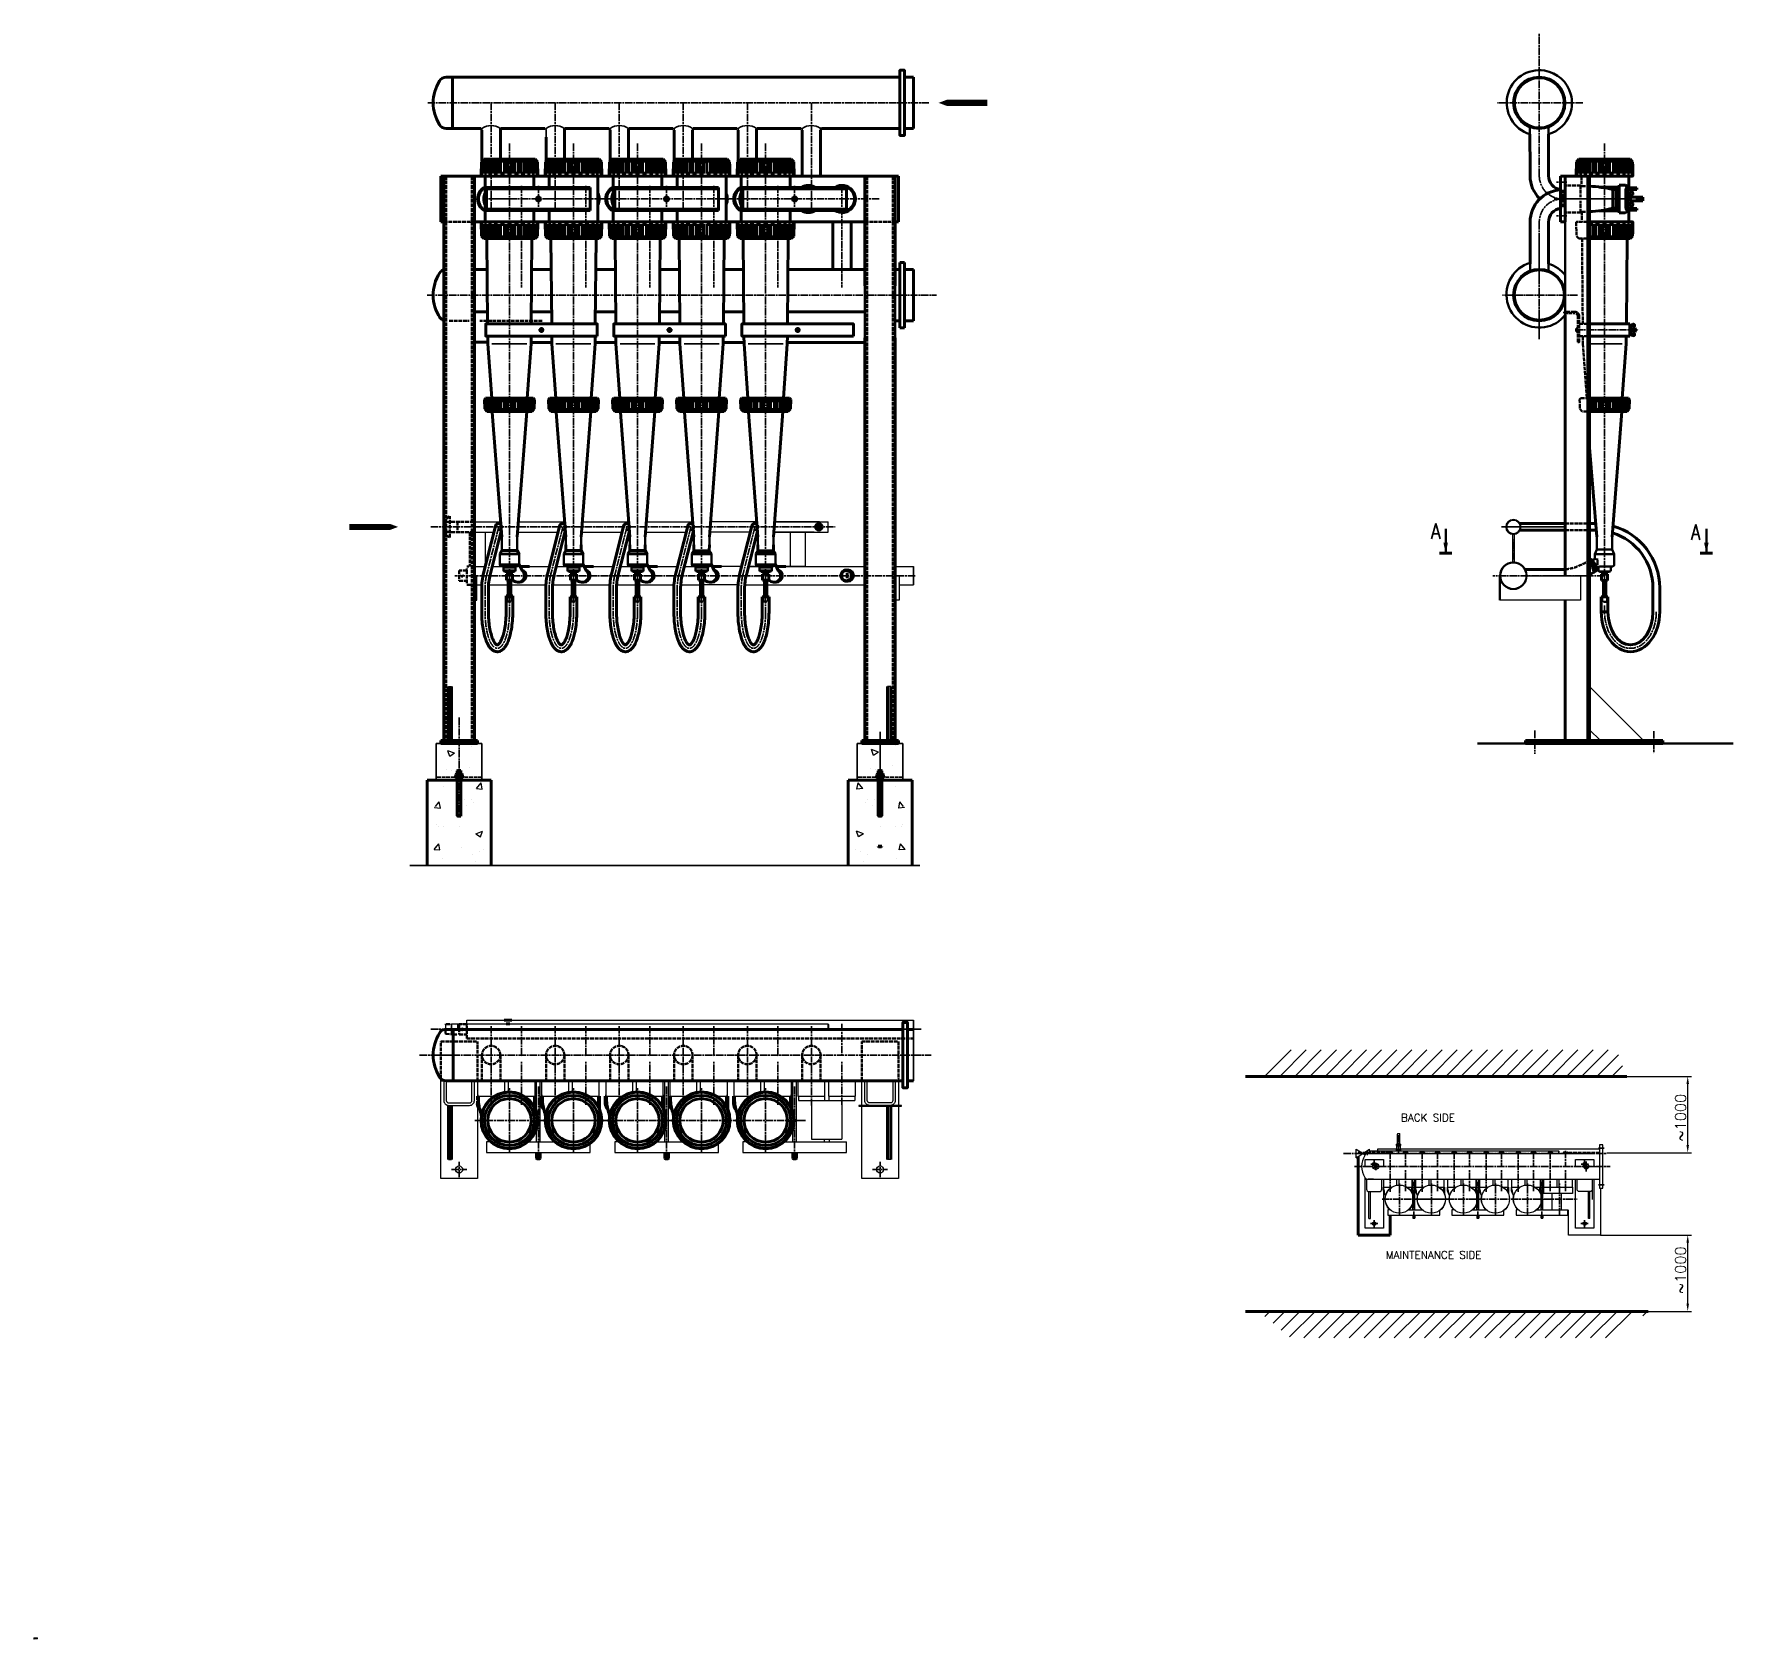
# Model space of a CAD drawing. Header units: millimetres. Extents: x -48 to 5523, y -114 to 5147.
import ezdxf

# ---------------------------------------------------------------- set-up
doc = ezdxf.new("R2010")
doc.units = ezdxf.units.MM
for name, pattern in [('ACAD_ISO02W100', [15, 12, -3]), ('ACAD_ISO08W100', [36, 24, -3, 6, -3]), ('DASHED', [0.75, 0.5, -0.25])]:
    doc.linetypes.add(name, pattern=pattern)
for name, color, linetype in [('AHL-CON-70', 7, 'Continuous'), ('AHL-DAS-35', 3, 'DASHED'), ('GEOM1', 7, 'Continuous'), ('PDF_Geometry', 7, 'Continuous'), ('PDF_Solid Fills', 7, 'Continuous')]:
    doc.layers.add(name, color=color, linetype=linetype)
for name, color, linetype, lineweight in [('AM_0', 7, 'Continuous', 50), ('M_EQUIP_D1', 3, 'Continuous', 35), ('M_EQUIP_E2', 4, 'Continuous', 25), ('M_EQUIP_E3', 3, 'Continuous', 35), ('M_EQUIP_E5', 2, 'ACAD_ISO02W100', 50), ('M_EQUIP_E7', 7, 'Continuous', 70), ('M_EQUIP_H_', 4, 'Continuous', 25), ('M_EQUIP_T1', 4, 'Continuous', 25), ('M_EQUIP_TA5', 2, 'Continuous', 50), ('M_TANKS_E3', 3, 'ACAD_ISO08W100', 35), ('M_TANKS_E7', 7, 'Continuous', 70), ('Visible Edges', 7, 'Continuous', 50), ('Visible Tangent Edges', 7, 'Continuous', 50)]:
    doc.layers.add(name, color=color, linetype=linetype, lineweight=lineweight)
doc.styles.add('Simplex', font='SIMPLEX.SHX')
doc.dimstyles.new('nordic-1-35-0', dxfattribs={"dimscale": 10, "dimtxt": 3.5, "dimasz": 2.5, "dimexe": 1.25, "dimexo": 0, "dimgap": 0.6, "dimtad": 1, "dimdec": 0, "dimdsep": 46, "dimtxsty": 'Simplex', "dimcen": 2.5, "dimclrd": 3, "dimclre": 3, "dimclrt": 3, "dimadec": 1, "dimazin": 2, "dimtfac": 1, "dimtdec": 0, "dimtmove": 0, "dimatfit": 0, "dimfxl": 1, "dimtolj": 1, "dimtzin": 0, "dimarcsym": 0})

msp = doc.modelspace()

# ---------------------------------------------------------------- texts
at = {"layer": 'M_EQUIP_T1', "linetype": 'Continuous', "lineweight": 25, "style": 'Simplex'}
for s, p in [('BACK SIDE', (4434.28, 1582.13)), ('MAINTENANCE SIDE', (4384.28, 1132.13))]:
    msp.add_text(s, height=25, dxfattribs=at).set_placement(p)

# ---------------------------------------------------------------- blocks, each defined once
blk = doc.blocks.new('*D9')
at = {"layer": 'Defpoints', "color": 0, "linetype": 'Continuous', "transparency": 16777216}
for p in [(5174.3, 1729.6), (5374.3, 1729.6), (5108.8, 1479.6)]:
    blk.add_point(p, dxfattribs=at)
at = {"layer": 'M_EQUIP_D1', "color": 3, "linetype": 'Continuous', "lineweight": -2, "transparency": 16777216}
for p, q in [((5174.3, 1729.6), (5386.8, 1729.6)), ((5374.3, 1504.6), (5374.3, 1704.6)), ((5108.8, 1479.6), (5386.8, 1479.6))]:
    blk.add_line(p, q, dxfattribs=at)
at = {"layer": 'M_EQUIP_D1', "color": 3, "linetype": 'Continuous', "transparency": 16777216}
for points in [[(5370.1, 1704.6), (5378.4, 1704.6), (5374.3, 1729.6)], [(5370.1, 1504.6), (5378.4, 1504.6), (5374.3, 1479.6)]]:
    blk.add_solid(points, dxfattribs=at)
at = {"layer": 'M_EQUIP_D1', "color": 3, "linetype": 'Continuous', "lineweight": 35, "transparency": 16777216, "insert": (5350.8, 1594.6), "char_height": 35, "attachment_point": 5, "rotation": 90, "style": 'Simplex'}
blk.add_mtext('\\A1;~1000', dxfattribs=at)
blk = doc.blocks.new('*D10')
at = {"layer": 'Defpoints', "color": 0, "linetype": 'Continuous', "transparency": 16777216}
for p in [(5088.8, 1209.6), (5374.3, 1209.6), (5244.3, 959.6)]:
    blk.add_point(p, dxfattribs=at)
at = {"layer": 'M_EQUIP_D1', "color": 3, "linetype": 'Continuous', "lineweight": -2, "transparency": 16777216}
for p, q in [((5088.8, 1209.6), (5386.8, 1209.6)), ((5374.3, 984.6), (5374.3, 1184.6)), ((5244.3, 959.6), (5386.8, 959.6))]:
    blk.add_line(p, q, dxfattribs=at)
at = {"layer": 'M_EQUIP_D1', "color": 3, "linetype": 'Continuous', "transparency": 16777216}
for points in [[(5370.1, 1184.6), (5378.4, 1184.6), (5374.3, 1209.6)], [(5370.1, 984.6), (5378.4, 984.6), (5374.3, 959.6)]]:
    blk.add_solid(points, dxfattribs=at)
at = {"layer": 'M_EQUIP_D1', "color": 3, "linetype": 'Continuous', "lineweight": 35, "transparency": 16777216, "insert": (5350.8, 1094.6), "char_height": 35, "attachment_point": 5, "rotation": 90, "style": 'Simplex'}
blk.add_mtext('\\A1;~1000', dxfattribs=at)
blk = doc.blocks.new('cutarrow')
at = {"color": 0, "linetype": 'Continuous', "lineweight": 50}
blk.add_line((-8, 0), (0, 0), dxfattribs=at)
blk.add_solid([(-3.5, 0.75), (-3.5, -0.75), (0, 0)], dxfattribs=at)
at = {"color": 0, "linetype": 'Continuous', "lineweight": 50, "style": 'Simplex', "width": 0.8}
blk.add_attdef('A', (-8, 1), '', height=5, dxfattribs=at)

# ---------------------------------------------------------------- dimensions: what is measured, and where the dimension line sits
at = {"layer": 'M_EQUIP_D1', "linetype": 'Continuous', "lineweight": 35}
for base, p1, p2, picture, middle in [((5374.28, 1729.63), (5108.82, 1479.63), (5174.28, 1729.63), '*D9', (5374.28, 1594.63)), ((5374.28, 1209.63), (5244.28, 959.63), (5088.82, 1209.63), '*D10', (5374.28, 1094.63))]:
    dim = msp.add_linear_dim(base=base, p1=p1, p2=p2, angle=90, text='~<>', dimstyle='nordic-1-35-0', override={"dimlfac": 4}, dxfattribs=at)
    dim.commit()
    dim.dimension.update_dxf_attribs({"geometry": picture, "text_midpoint": middle, "dimtype": 160})

# ---------------------------------------------------------------- hatches: boundary and pattern name
at = {"layer": 'M_EQUIP_H_', "linetype": 'Continuous', "lineweight": 25}
h = msp.add_hatch(dxfattribs=at)
h.set_pattern_fill('ANSI31', color=256, scale=11.023622, style=0)
h.set_pattern_definition([(45, (-2825.723, -1667.873), (-24.74874, 24.74874), [])])
h.paths.add_polyline_path([(5140.62, 1816.38), (4072.08, 1816.38), (3968.03, 1729.63), (5174.28, 1729.63)])
h = msp.add_hatch(dxfattribs=at)
h.set_pattern_fill('ANSI31', color=256, scale=11.023622, style=0)
h.set_pattern_definition([(45, (-2825.723, -1167.873), (-24.74874, 24.74874), [])])
h.paths.add_polyline_path([(5244.28, 959.63), (3968.03, 959.63), (4072.08, 872.88), (5140.62, 872.88)])

# ---------------------------------------------------------------- linework, layer by layer
msp.add_line((5052.64, 3541.9), (5072.71, 3541.9))
at = {"linetype": 'Continuous'}
for p, q in [((5229.42, 2830.88), (5052.64, 3007.65)), ((5087.99, 2830.88), (5052.64, 2866.23))]:
    msp.add_line(p, q, dxfattribs=at)
msp.add_lwpolyline([(5052.64, 3519.9), (5074.47, 3519.9)])
at = {"lineweight": 35}
msp.add_lwpolyline([(2836.21, 1715.48), (2836.21, 1914.48)], dxfattribs=at)
for centre, radius in [((4802.64, 3530.9), 24.15), ((4802.64, 3530.9), 22.55), ((4802.64, 3370.89), 44.45), ((4802.64, 3370.89), 42.45)]:
    msp.add_circle(centre, radius, dxfattribs=at)
at = {"layer": 'AHL-CON-70', "linetype": 'Continuous'}
for p, q in [((1324.13, 4836.72), (1324.13, 5005.1)), ((1396.21, 3547.75), (1482.08, 3547.75)), ((1396.21, 3514.01), (1460.6, 3514.01)), ((1431.21, 3514.01), (1431.21, 3401.03)), ((1537.78, 3514.01), (1670.6, 3514.01)), ((1540.34, 3547.75), (1692.08, 3547.75)), ((1747.78, 3514.01), (1878.76, 3514.01)), ((1750.34, 3547.75), (1902.08, 3547.75)), ((1957.78, 3514.01), (2088.76, 3514.01)), ((1960.34, 3547.75), (2112.08, 3547.75)), ((2300.6, 3514.01), (2167.78, 3514.01)), ((2322.08, 3547.75), (2170.34, 3547.75)), ((2510.6, 3514.01), (2377.78, 3514.01)), ((2377.78, 3514.01), (2556.21, 3514.01)), ((2527.84, 3547.75), (2380.34, 3547.75)), ((2380.34, 3547.75), (2556.21, 3547.75)), ((2431.21, 3514.01), (2431.21, 3401.03)), ((2481.21, 3514.01), (2481.21, 3401.03)), ((2556.21, 3514.01), (2556.21, 3547.75)), ((4800.14, 3506.88), (4800.14, 3415.27)), ((4805.14, 3506.88), (4805.14, 3415.27)), ((1396.21, 3401.03), (1432.04, 3401.03)), ((1454.73, 3401.03), (1487.24, 3401.03)), ((1576.95, 3401.03), (1642.04, 3401.03)), ((1664.73, 3401.03), (1699.57, 3401.03)), ((1786.95, 3401.03), (1852.04, 3401.03)), ((1874.73, 3401.03), (1907.24, 3401.03)), ((1996.95, 3401.03), (2062.04, 3401.03)), ((2084.73, 3401.03), (2116.32, 3401.03)), ((2272.04, 3401.03), (2206.95, 3401.03)), ((2327.24, 3401.03), (2294.73, 3401.03)), ((2298.34, 3401.03), (2326.32, 3401.03)), ((2482.04, 3401.03), (2416.95, 3401.03)), ((2416.95, 3401.03), (2482.04, 3401.03)), ((2482.04, 3401.03), (2676.21, 3401.03)), ((2776.21, 3401.03), (2836.21, 3401.03)), ((4847.09, 3370.89), (5022.64, 3370.89)), ((4988.46, 3370.89), (4904.77, 3370.89)), ((5022.64, 3370.89), (5022.64, 3290.89)), ((5022.64, 3370.89), (5022.64, 3290.89)), ((1404.21, 3340.73), (1420.6, 3340.73)), ((1442.64, 3340.73), (1507.21, 3340.73)), ((1515.21, 3340.73), (1630.6, 3340.73)), ((1652.64, 3340.73), (1717.21, 3340.73)), ((1725.21, 3340.73), (1840.6, 3340.73)), ((1862.64, 3340.73), (1927.21, 3340.73)), ((1935.21, 3340.73), (2050.21, 3340.73)), ((2072.21, 3340.73), (2137.21, 3340.73)), ((2260.6, 3340.73), (2145.21, 3340.73)), ((2282.21, 3340.73), (2347.21, 3340.73)), ((2355.21, 3340.73), (2470.21, 3340.73)), ((2470.21, 3340.73), (2680.21, 3340.73)), ((2789.21, 3340.73), (2836.21, 3340.73)), ((4972.64, 3290.89), (4758.19, 3290.89)), ((5022.64, 3290.89), (4972.64, 3290.89)), ((1311.21, 3007.65), (1321.21, 3007.65)), ((2761.21, 3007.65), (2751.21, 3007.65)), ((1316.21, 1901.15), (1321.21, 1901.65)), ((1321.21, 1901.65), (1341.21, 1901.65)), ((1341.21, 1901.65), (1341.21, 1883.78)), ((1341.21, 1901.5), (1500.01, 1901.5)), ((1371.21, 1914.48), (1493.65, 1914.48)), ((1371.21, 1901.5), (1371.21, 1914.48)), ((1512.28, 1901.5), (2556.21, 1901.5)), ((1518.65, 1914.48), (2836.21, 1914.48)), ((2556.21, 1883.78), (2556.21, 1901.5)), ((2556.21, 1899.5), (2558.21, 1899.5)), ((2558.21, 1883.78), (2558.21, 1899.5)), ((1600.21, 1612.61), (1600.21, 1714.63)), ((1612.21, 1514.79), (1612.21, 1714.63)), ((2020.21, 1612.61), (2020.21, 1714.63)), ((2032.21, 1514.79), (2032.21, 1714.63)), ((2440.21, 1612.61), (2440.21, 1714.63)), ((2452.21, 1514.79), (2452.21, 1714.63)), ((2458.76, 1664.63), (2458.76, 1651)), ((2458.76, 1651), (2543.66, 1651)), ((2501.21, 1651), (2501.21, 1524)), ((2543.66, 1664.63), (2543.66, 1651)), ((2543.66, 1651), (2643.66, 1651)), ((2558.76, 1664.63), (2558.76, 1651)), ((2601.21, 1651), (2601.21, 1524)), ((2643.66, 1664.63), (2643.66, 1651)), ((1600.21, 1514.79), (1600.21, 1558.65)), ((2020.21, 1514.79), (2020.21, 1558.65)), ((2440.21, 1514.79), (2440.21, 1558.65)), ((2501.21, 1524), (2601.21, 1524)), ((1311.21, 1457.85), (1321.21, 1457.85)), ((2761.21, 1457.85), (2751.21, 1457.85))]:
    msp.add_line(p, q, dxfattribs=at)
at = {"layer": 'AHL-CON-70', "linetype": 'ACAD_ISO02W100', "lineweight": 50}
msp.add_line((1301.21, 1898.9), (1302.71, 1900.48), dxfattribs=at)
at = {"layer": 'AHL-CON-70'}
for p, q in [((1301.21, 1898.9), (1301.21, 1883.82)), ((1286.21, 1714.63), (1286.21, 1715.44)), ((2786.21, 1714.63), (1286.21, 1714.63)), ((1452.51, 1514.79), (1436.21, 1514.79)), ((1436.21, 1514.79), (1436.21, 1479.79)), ((1571.47, 1514.79), (1660.95, 1514.79)), ((1776.21, 1479.79), (1776.21, 1510.63)), ((1856.21, 1514.79), (1856.21, 1479.79)), ((1872.51, 1514.79), (1856.21, 1514.79)), ((1991.47, 1514.79), (2082.51, 1514.79)), ((1991.47, 1514.79), (2080.95, 1514.79)), ((2196.21, 1479.79), (2196.21, 1510.63)), ((2276.21, 1514.79), (2276.21, 1479.79)), ((2292.51, 1514.79), (2276.21, 1514.79)), ((2411.47, 1514.79), (2616.21, 1514.79)), ((2411.47, 1514.79), (2616.21, 1514.79)), ((2616.21, 1479.79), (2616.21, 1514.79)), ((1436.21, 1479.79), (1776.21, 1479.79)), ((1856.21, 1479.79), (2196.21, 1479.79)), ((2276.21, 1479.79), (2616.21, 1479.79))]:
    msp.add_line(p, q, dxfattribs=at)
at = {"layer": 'AHL-CON-70', "linetype": 'Continuous'}
for points in [[(1396.21, 3290.88), (1404.21, 3290.88), (1404.21, 3370.88), (1396.21, 3370.88)], [(2789.21, 3290.88), (2776.21, 3290.88), (2776.21, 3370.88), (2789.21, 3370.88)], [(2656.21, 1631.63), (2796.21, 1631.63), (2796.21, 1634.63), (2656.21, 1634.63)]]:
    msp.add_lwpolyline(points, close=True, dxfattribs=at)
at = {"layer": 'AHL-CON-70'}
for points in [[(1406.21, 1714.63), (1406.21, 1394.63), (1286.21, 1394.63), (1286.21, 1722.57)], [(2666.21, 1634.63), (2666.21, 1714.63)], [(2786.21, 1722.57), (2786.21, 1634.63)], [(2786.21, 1631.63), (2786.21, 1394.63), (2666.21, 1394.63), (2666.21, 1631.63)], [(5088.82, 1363.36), (5088.82, 1209.63), (4983.82, 1209.63), (4983.82, 1292.76)]]:
    msp.add_lwpolyline(points, dxfattribs=at)
for points in [[(1296.21, 1714.63), (1296.21, 1650.63, 0.4142136), (1312.21, 1634.63), (1380.21, 1634.63, 0.4142136), (1396.21, 1650.63), (1396.21, 1714.63)], [(1304.21, 1714.63), (1304.21, 1650.63, 0.4142136), (1312.21, 1642.63), (1380.21, 1642.63, 0.4142136), (1388.21, 1650.63), (1388.21, 1714.63)], [(2776.21, 1714.63), (2776.21, 1650.63, -0.4142136), (2760.21, 1634.63), (2692.21, 1634.63, -0.4142136), (2676.21, 1650.63), (2676.21, 1714.63)], [(2768.21, 1714.63), (2768.21, 1650.63, -0.4142136), (2760.21, 1642.63), (2692.21, 1642.63, -0.4142136), (2684.21, 1650.63), (2684.21, 1714.63)]]:
    msp.add_lwpolyline(points, format="xyb", dxfattribs=at)
at = {"layer": 'AHL-CON-70', "linetype": 'Continuous'}
for points in [[(1495.66, 1677.32), (1495.66, 1714.63), (1406.76, 1714.63), (1406.76, 1664.63), (1462.14, 1664.63)], [(1560.28, 1664.63), (1595.66, 1664.63), (1595.66, 1714.63), (1506.76, 1714.63), (1506.76, 1678.52)], [(1705.66, 1677.32), (1705.66, 1714.63), (1616.76, 1714.63), (1616.76, 1664.63), (1672.14, 1664.63)], [(1770.28, 1664.63), (1805.66, 1664.63), (1805.66, 1714.63), (1716.76, 1714.63), (1716.76, 1678.52)], [(1915.66, 1677.32), (1915.66, 1714.63), (1826.76, 1714.63), (1826.76, 1664.63), (1882.14, 1664.63)], [(1980.28, 1664.63), (2015.66, 1664.63), (2015.66, 1714.63), (1926.76, 1714.63), (1926.76, 1678.52)], [(2125.66, 1677.32), (2125.66, 1714.63), (2036.76, 1714.63), (2036.76, 1664.63), (2092.14, 1664.63)], [(2190.28, 1664.63), (2225.66, 1664.63), (2225.66, 1714.63), (2136.76, 1714.63), (2136.76, 1678.52)], [(2335.66, 1677.32), (2335.66, 1714.63), (2246.76, 1714.63), (2246.76, 1664.63), (2302.14, 1664.63)], [(2400.28, 1664.63), (2435.66, 1664.63), (2435.66, 1714.63), (2346.76, 1714.63), (2346.76, 1678.52)], [(2545.66, 1664.63), (2545.66, 1714.63), (2456.76, 1714.63), (2456.76, 1664.63), (2545.66, 1664.63)], [(2556.76, 1664.63), (2645.66, 1664.63), (2645.66, 1714.63), (2556.76, 1714.63), (2556.76, 1664.63)]]:
    msp.add_lwpolyline(points, dxfattribs=at)
at = {"layer": 'AHL-CON-70', "color": 2, "linetype": 'ACAD_ISO02W100', "lineweight": 50}
msp.add_circle((1356.15, 1884.33), 3, dxfattribs=at)
at = {"layer": 'AHL-CON-70'}
for centre in [(1346.21, 1424.63), (2726.21, 1424.63)]:
    msp.add_circle(centre, 11.5, dxfattribs=at)
at = {"layer": 'AHL-DAS-35', "color": 3, "linetype": 'DASHED'}
for p in [(5018.7, 4136.41), (1468.96, 1662.63), (1485.46, 1662.63), (1516.37, 1655.12), (1530.41, 1657.28), (1530.41, 1657.28), (1541.49, 1648.39), (1961.49, 1648.39), (2171.49, 1648.39)]:
    msp.add_point(p, dxfattribs=at)
at = {"layer": 'AM_0'}
for p, q in [((4857.14, 4818.35), (4857.01, 4842.53)), ((4918.14, 4818.35), (4918.04, 4842.44)), ((4972.64, 4530.91), (4972.64, 4225.92)), ((4857.49, 4393.57), (4857.49, 4379.91)), ((4857.49, 4379.91), (4857.49, 4369.47)), ((4917.79, 4393.57), (4917.79, 4379.91)), ((4917.79, 4379.91), (4917.79, 4369.47)), ((2676.21, 4320.88), (2676.21, 4150.88)), ((2776.21, 4320.88), (2776.21, 4150.88))]:
    msp.add_line(p, q, dxfattribs=at)
for centre, radius, start, end in [((4887.64, 4920.91), 107, 80.85819, 253.43836), ((4887.64, 4920.91), 107, 15.1211, 80.85819), ((4887.64, 4920.91), 107, 340.42882, 15.1211), ((4887.64, 4920.91), 107, 286.56164, 340.42882), ((4888.61, 4292.63), 108.56, 106.6617, 278.45291), ((4887.64, 4290.91), 107, 37.40208, 73.63379), ((4887.64, 4290.91), 107, 279.10555, 322.59792)]:
    msp.add_arc(centre, radius, start, end, dxfattribs=at)
at = {"layer": 'Defpoints', "color": 0, "linetype": 'ByBlock'}
for p in [(1595.21, 4735.88), (1805.21, 4735.88), (2015.21, 4735.88), (2225.21, 4735.88), (2435.21, 4735.88), (5017.64, 4735.91), (1405.37, 4713.91), (1437.21, 4726.91), (1647.21, 4726.91), (1857.21, 4726.91), (2067.21, 4726.91), (2277.21, 4726.91), (5175.64, 4726.94), (4987.49, 4605.91), (1425.56, 3530.88), (2055.56, 3530.88), (2055.56, 3530.88), (2055.56, 3530.88), (2475.56, 3530.88), (4842.64, 2820.88), (4842.64, 2820.88), (1511.21, 1585.63), (1511.21, 1585.63), (1721.21, 1585.63), (1721.21, 1585.63), (1931.21, 1585.63), (1931.21, 1585.63), (2141.21, 1585.63), (2141.21, 1585.63), (2351.21, 1585.63), (2351.21, 1585.63), (1493.14, 1518.2), (1493.14, 1518.2), (1703.14, 1518.2), (1703.14, 1518.2), (1913.14, 1518.2), (1913.14, 1518.2), (2123.14, 1518.2), (2123.14, 1518.2), (2333.14, 1518.2), (2333.14, 1518.2), (2543.14, 1518.2), (2543.14, 1518.2), (2543.14, 1518.2), (2543.14, 1518.2)]:
    msp.add_point(p, dxfattribs=at)
at = {"layer": 'GEOM1', "color": 7, "linetype": 'Continuous'}
for p, q in [((2543, 1524), (2543, 1514.79)), ((2559.42, 1524), (2559.42, 1514.79))]:
    msp.add_line(p, q, dxfattribs=at)
at = {"layer": 'M_EQUIP_E2', "linetype": 'Continuous', "lineweight": 25}
for p, q in [((4420.04, 1490.28), (4420.04, 1505.53)), ((4422.29, 1509.69), (4422.29, 1540.88)), ((4423.54, 1542.13), (4429.04, 1542.13)), ((4430.29, 1509.69), (4430.29, 1540.88)), ((4432.54, 1490.28), (4432.54, 1505.53)), ((4286.82, 1463.28), (4286.82, 1490.98)), ((4286.82, 1490.98), (4316.32, 1472.62)), ((4286.82, 1463.28), (4309.07, 1477.13)), ((4309.07, 1477.13), (4331.32, 1490.98)), ((4323.34, 1476.7), (5068.82, 1476.7)), ((4323.82, 1484.26), (4324.57, 1485.05)), ((4323.82, 1484.26), (4323.82, 1471.98)), ((4331.32, 1476.47), (4331.32, 1490.98)), ((4331.32, 1485.39), (4333.82, 1485.64)), ((4331.32, 1484.64), (4333.87, 1484.89)), ((4333.82, 1485.64), (4343.82, 1485.64)), ((4343.82, 1485.64), (4343.82, 1476.7)), ((4343.82, 1485.56), (4423.22, 1485.56)), ((4358.82, 1492.05), (4420.04, 1492.05)), ((4358.82, 1485.56), (4358.82, 1492.05)), ((4391.32, 1480.47), (4391.32, 1476.7)), ((4398.82, 1481.25), (4392.1, 1481.25)), ((4392.1, 1478.53), (4405.55, 1478.53)), ((4398.82, 1481.25), (4405.55, 1481.25)), ((4401.46, 1477.13), (4401.93, 1476.19)), ((4401.46, 1477.13), (4401.46, 1474.46)), ((4401.93, 1476.19), (4401.93, 1474.46)), ((4406.32, 1480.47), (4406.32, 1476.7)), ((4429.36, 1485.56), (4951.32, 1485.56)), ((4432.54, 1492.05), (5085.32, 1492.05)), ((4441.32, 1480.47), (4441.32, 1476.7)), ((4448.82, 1481.25), (4442.1, 1481.25)), ((4442.1, 1478.53), (4455.55, 1478.53)), ((4448.82, 1481.25), (4455.55, 1481.25)), ((4451.46, 1477.13), (4451.46, 1474.46)), ((4451.46, 1477.13), (4451.93, 1476.19)), ((4451.93, 1476.19), (4451.93, 1474.46)), ((4456.32, 1480.47), (4456.32, 1476.7)), ((4496.32, 1480.47), (4496.32, 1476.7)), ((4503.82, 1481.25), (4497.1, 1481.25)), ((4497.1, 1478.53), (4510.55, 1478.53)), ((4503.82, 1481.25), (4510.55, 1481.25)), ((4506.46, 1477.13), (4506.46, 1474.46)), ((4506.46, 1477.13), (4506.93, 1476.19)), ((4506.93, 1476.19), (4506.93, 1474.46)), ((4511.32, 1480.47), (4511.32, 1476.7)), ((4546.32, 1480.47), (4546.32, 1476.7)), ((4553.82, 1481.25), (4547.1, 1481.25)), ((4547.1, 1478.53), (4560.55, 1478.53)), ((4553.82, 1481.25), (4560.55, 1481.25)), ((4556.46, 1477.13), (4556.93, 1476.19)), ((4556.46, 1477.13), (4556.46, 1474.46)), ((4556.93, 1476.19), (4556.93, 1474.46)), ((4561.32, 1480.47), (4561.32, 1476.7)), ((4601.32, 1480.47), (4601.32, 1476.7)), ((4608.82, 1481.25), (4602.1, 1481.25)), ((4602.1, 1478.53), (4615.55, 1478.53)), ((4608.82, 1481.25), (4615.55, 1481.25)), ((4611.46, 1477.13), (4611.46, 1474.46)), ((4611.46, 1477.13), (4611.93, 1476.19)), ((4611.93, 1476.19), (4611.93, 1474.46)), ((4616.32, 1480.47), (4616.32, 1476.7)), ((4651.32, 1480.47), (4651.32, 1476.7)), ((4658.82, 1481.25), (4652.1, 1481.25)), ((4652.1, 1478.53), (4665.55, 1478.53)), ((4658.82, 1481.25), (4665.55, 1481.25)), ((4661.46, 1477.13), (4661.93, 1476.19)), ((4661.46, 1477.13), (4661.46, 1474.46)), ((4661.93, 1476.19), (4661.93, 1474.46)), ((4666.32, 1480.47), (4666.32, 1476.7)), ((4706.32, 1480.47), (4706.32, 1476.7)), ((4713.82, 1481.25), (4707.1, 1481.25)), ((4707.1, 1478.53), (4720.55, 1478.53)), ((4713.82, 1481.25), (4720.55, 1481.25)), ((4716.46, 1477.13), (4716.46, 1474.46)), ((4716.46, 1477.13), (4716.93, 1476.19)), ((4716.93, 1476.19), (4716.93, 1474.46)), ((4721.32, 1480.47), (4721.32, 1476.7)), ((4756.32, 1480.47), (4756.32, 1476.7)), ((4763.82, 1481.25), (4757.1, 1481.25)), ((4757.1, 1478.53), (4770.55, 1478.53)), ((4763.82, 1481.25), (4770.55, 1481.25)), ((4766.46, 1477.13), (4766.93, 1476.19)), ((4766.46, 1477.13), (4766.46, 1474.46)), ((4766.93, 1476.19), (4766.93, 1474.46)), ((4771.32, 1480.47), (4771.32, 1476.7)), ((4811.32, 1480.47), (4811.32, 1476.7)), ((4818.82, 1481.25), (4812.1, 1481.25)), ((4812.1, 1478.53), (4825.55, 1478.53)), ((4818.82, 1481.25), (4825.55, 1481.25)), ((4821.46, 1477.13), (4821.46, 1474.46)), ((4821.46, 1477.13), (4821.93, 1476.19)), ((4821.93, 1476.19), (4821.93, 1474.46)), ((4826.32, 1480.47), (4826.32, 1476.7)), ((4861.32, 1480.47), (4861.32, 1476.7)), ((4868.82, 1481.25), (4862.1, 1481.25)), ((4862.1, 1478.53), (4875.55, 1478.53)), ((4868.82, 1481.25), (4875.55, 1481.25)), ((4871.46, 1477.13), (4871.93, 1476.19)), ((4871.46, 1477.13), (4871.46, 1474.46)), ((4871.93, 1476.19), (4871.93, 1474.46)), ((4876.32, 1480.47), (4876.32, 1476.7)), ((4916.32, 1480.47), (4916.32, 1476.7)), ((4923.82, 1481.25), (4917.1, 1481.25)), ((4917.1, 1478.53), (4930.55, 1478.53)), ((4923.82, 1481.25), (4930.55, 1481.25)), ((4926.46, 1477.13), (4926.46, 1474.46)), ((4926.46, 1477.13), (4926.93, 1476.19)), ((4926.93, 1476.19), (4926.93, 1474.46)), ((4931.32, 1480.47), (4931.32, 1476.7)), ((4946.3, 1476.72), (4933.8, 1476.72)), ((4951.32, 1476.7), (4951.32, 1485.56)), ((4951.32, 1484.56), (4952.32, 1484.56)), ((4952.32, 1476.7), (4952.32, 1484.56)), ((4966.32, 1480.47), (4966.32, 1476.7)), ((4973.82, 1481.25), (4967.1, 1481.25)), ((4967.1, 1478.53), (4980.55, 1478.53)), ((4973.82, 1481.25), (4980.55, 1481.25)), ((4981.32, 1480.47), (4981.32, 1476.7)), ((5076.32, 1476.7), (5085.32, 1476.7)), ((5038.77, 1434.63), (5076.52, 1434.63)), ((4343.84, 1392.53), (4326.29, 1392.53)), ((4328.82, 1263.74), (4328.82, 1352.13)), ((4333.82, 1263.74), (4333.82, 1352.13)), ((4343.84, 1392.55), (5085.32, 1392.55)), ((4375.95, 1367.13), (4375.95, 1355.13)), ((4377.95, 1367.13), (4375.95, 1367.13)), ((4377.95, 1359.14), (4377.95, 1367.13)), ((4382.3, 1338.25), (4382.38, 1336.18)), ((4469.69, 1357.45), (4469.32, 1350.48)), ((4469.7, 1357.45), (4469.7, 1367.13)), ((4469.7, 1367.13), (4471.7, 1367.13)), ((4471.7, 1367.13), (4471.7, 1345.63)), ((4473.32, 1292.21), (4473.32, 1392.13)), ((4479.32, 1292.21), (4479.32, 1392.13)), ((4482.95, 1367.13), (4480.95, 1367.13)), ((4480.95, 1367.13), (4480.95, 1355.13)), ((4482.95, 1359.14), (4482.95, 1367.13)), ((4487.3, 1338.25), (4487.38, 1336.18)), ((4574.69, 1357.45), (4574.32, 1350.48)), ((4574.7, 1367.13), (4576.7, 1367.13)), ((4574.7, 1357.45), (4574.7, 1367.13)), ((4576.7, 1367.13), (4576.7, 1345.63)), ((4585.95, 1367.13), (4585.95, 1355.13)), ((4587.95, 1367.13), (4585.95, 1367.13)), ((4587.95, 1359.14), (4587.95, 1367.13)), ((4592.3, 1338.25), (4592.38, 1336.18)), ((4679.69, 1357.45), (4679.32, 1350.48)), ((4679.7, 1357.45), (4679.7, 1367.13)), ((4679.7, 1367.13), (4681.7, 1367.13)), ((4681.7, 1367.13), (4681.7, 1345.63)), ((4683.32, 1292.21), (4683.32, 1392.13)), ((4689.32, 1292.21), (4689.32, 1392.13)), ((4690.95, 1367.13), (4690.95, 1355.13)), ((4692.95, 1367.13), (4690.95, 1367.13)), ((4692.95, 1359.14), (4692.95, 1367.13)), ((4697.3, 1338.25), (4697.38, 1336.18)), ((4784.69, 1357.45), (4784.32, 1350.48)), ((4784.7, 1357.45), (4784.7, 1367.13)), ((4784.7, 1367.13), (4786.7, 1367.13)), ((4786.7, 1367.13), (4786.7, 1345.63)), ((4795.95, 1367.13), (4795.95, 1355.13)), ((4797.95, 1367.13), (4795.95, 1367.13)), ((4797.95, 1359.14), (4797.95, 1367.13)), ((4802.3, 1338.25), (4802.38, 1336.18)), ((4889.69, 1357.45), (4889.32, 1350.48)), ((4889.7, 1357.45), (4889.7, 1367.13)), ((4889.7, 1367.13), (4891.7, 1367.13)), ((4891.7, 1367.13), (4891.7, 1345.63)), ((4893.32, 1292.21), (4893.32, 1392.13)), ((4899.32, 1292.21), (4899.32, 1392.13)), ((4900.95, 1367.13), (4900.95, 1345.63)), ((4902.95, 1367.13), (4900.95, 1367.13)), ((4996.7, 1345.63), (4900.95, 1345.63)), ((4930.14, 1292.21), (4930.14, 1345.63)), ((4933.8, 1392.53), (4943.8, 1392.53)), ((4960.14, 1292.21), (4960.14, 1345.63)), ((4994.7, 1367.13), (4996.7, 1367.13)), ((4996.7, 1367.13), (4996.7, 1345.63)), ((5048.82, 1263.74), (5048.82, 1350.63)), ((5053.82, 1263.74), (5053.82, 1350.63)), ((5061.32, 1392.13), (5061.32, 1326.55)), ((4399.47, 1292.21), (4391.32, 1292.21)), ((4391.32, 1292.21), (4391.32, 1274.71)), ((4458.95, 1292.21), (4503.69, 1292.21)), ((4561.32, 1274.71), (4561.32, 1290.13)), ((4601.32, 1292.21), (4601.32, 1274.71)), ((4609.47, 1292.21), (4601.32, 1292.21)), ((4668.95, 1292.21), (4714.47, 1292.21)), ((4668.95, 1292.21), (4713.69, 1292.21)), ((4771.32, 1274.71), (4771.32, 1290.13)), ((4811.32, 1292.21), (4811.32, 1274.71)), ((4819.47, 1292.21), (4811.32, 1292.21)), ((4878.95, 1292.21), (4924.47, 1292.21)), ((4878.95, 1292.21), (4981.32, 1292.21)), ((4897.14, 1327.63), (4906.42, 1327.63)), ((4981.32, 1274.71), (4981.32, 1292.21)), ((4328.82, 1263.74), (4333.82, 1263.74)), ((4391.32, 1274.71), (4561.32, 1274.71)), ((4473.32, 1274.71), (4473.32, 1265.13)), ((4473.32, 1265.13), (4473.82, 1264.63)), ((4473.32, 1265.13), (4479.32, 1265.13)), ((4473.32, 1265.13), (4473.82, 1264.63)), ((4473.82, 1264.63), (4473.82, 1274.71)), ((4478.82, 1264.63), (4473.82, 1264.63)), ((4478.82, 1264.63), (4473.82, 1264.63)), ((4478.82, 1264.63), (4478.82, 1274.71)), ((4479.32, 1265.13), (4478.82, 1264.63)), ((4478.82, 1264.63), (4479.32, 1265.13)), ((4479.32, 1274.71), (4479.32, 1265.13)), ((4601.32, 1274.71), (4771.32, 1274.71)), ((4683.32, 1274.71), (4683.32, 1265.13)), ((4683.32, 1265.13), (4683.82, 1264.63)), ((4683.32, 1265.13), (4689.32, 1265.13)), ((4683.32, 1265.13), (4683.82, 1264.63)), ((4683.82, 1264.63), (4683.82, 1274.71)), ((4688.82, 1264.63), (4683.82, 1264.63)), ((4688.82, 1264.63), (4683.82, 1264.63)), ((4688.82, 1264.63), (4688.82, 1274.71)), ((4688.82, 1264.63), (4689.32, 1265.13)), ((4689.32, 1265.13), (4688.82, 1264.63)), ((4689.32, 1274.71), (4689.32, 1265.13)), ((4811.32, 1274.71), (4981.32, 1274.71)), ((4893.32, 1274.71), (4893.32, 1265.13)), ((4893.32, 1265.13), (4893.82, 1264.63)), ((4893.32, 1265.13), (4899.32, 1265.13)), ((4893.32, 1265.13), (4893.82, 1264.63)), ((4893.82, 1264.63), (4893.82, 1274.71)), ((4898.82, 1264.63), (4893.82, 1264.63)), ((4898.82, 1264.63), (4893.82, 1264.63)), ((4898.82, 1264.63), (4898.82, 1274.71)), ((4898.82, 1264.63), (4899.32, 1265.13)), ((4899.32, 1265.13), (4898.82, 1264.63)), ((4899.32, 1274.71), (4899.32, 1265.13)), ((5053.82, 1263.74), (5048.82, 1263.74))]:
    msp.add_line(p, q, dxfattribs=at)
msp.add_lwpolyline([(5085.32, 1363.36), (5096.32, 1363.36), (5096.32, 1505.86), (5085.32, 1505.86)], close=True, dxfattribs=at)
for points in [[(4316.32, 1432.13), (4316.32, 1457.13), (4376.32, 1457.13), (4376.32, 1432.13)], [(5006.32, 1432.13), (5006.32, 1457.13), (5066.32, 1457.13), (5066.32, 1432.13)], [(4376.32, 1392.13), (4376.32, 1232.13), (4316.32, 1232.13), (4316.32, 1397.21)], [(5066.32, 1392.55), (5066.32, 1392.13), (4316.32, 1392.13), (4316.32, 1392.53)], [(4421.05, 1373.47), (4421.05, 1392.13), (4376.6, 1392.13), (4376.6, 1367.13), (4404.29, 1367.13)], [(4453.36, 1367.13), (4471.05, 1367.13), (4471.05, 1392.13), (4426.6, 1392.13), (4426.6, 1374.07)], [(4526.05, 1373.47), (4526.05, 1392.13), (4481.6, 1392.13), (4481.6, 1367.13), (4509.29, 1367.13)], [(4558.36, 1367.13), (4576.05, 1367.13), (4576.05, 1392.13), (4531.6, 1392.13), (4531.6, 1374.07)], [(4631.05, 1373.47), (4631.05, 1392.13), (4586.6, 1392.13), (4586.6, 1367.13), (4614.29, 1367.13)], [(4663.36, 1367.13), (4681.05, 1367.13), (4681.05, 1392.13), (4636.6, 1392.13), (4636.6, 1374.07)], [(4736.05, 1373.47), (4736.05, 1392.13), (4691.6, 1392.13), (4691.6, 1367.13), (4719.29, 1367.13)], [(4768.36, 1367.13), (4786.05, 1367.13), (4786.05, 1392.13), (4741.6, 1392.13), (4741.6, 1374.07)], [(4841.05, 1373.47), (4841.05, 1392.13), (4796.6, 1392.13), (4796.6, 1367.13), (4824.29, 1367.13)], [(4873.36, 1367.13), (4891.05, 1367.13), (4891.05, 1392.13), (4846.6, 1392.13), (4846.6, 1374.07)], [(4946.05, 1367.13), (4946.05, 1392.13), (4901.6, 1392.13), (4901.6, 1367.13), (4953.82, 1367.13)], [(4953.82, 1367.13), (4996.05, 1367.13), (4996.05, 1392.13), (4951.6, 1392.13), (4951.6, 1367.13)], [(5066.32, 1392.55), (5066.32, 1232.13), (5006.32, 1232.13), (5006.32, 1392.13)]]:
    msp.add_lwpolyline(points, dxfattribs=at)
for points in [[(4321.32, 1392.13), (4321.32, 1360.13, 0.4142136), (4329.32, 1352.13), (4363.32, 1352.13, 0.4142136), (4371.32, 1360.13), (4371.32, 1392.13)], [(5061.32, 1392.13), (5061.32, 1360.13, -0.4142136), (5053.32, 1352.13), (5019.32, 1352.13, -0.4142136), (5011.32, 1360.13), (5011.32, 1392.13)]]:
    msp.add_lwpolyline(points, format="xyb", dxfattribs=at)
for centre, radius in [((4346.32, 1442.13), 5.75), ((4351.29, 1434.63), 10), ((4351.29, 1434.63), 5.33), ((5036.32, 1442.13), 5.75), ((5041.32, 1434.63), 8.5), ((5041.32, 1434.63), 7), ((4428.82, 1327.63), 46.5), ((4428.82, 1327.63), 46), ((4533.82, 1327.63), 46.5), ((4533.82, 1327.63), 46), ((4638.82, 1327.63), 46.5), ((4638.82, 1327.63), 46), ((4743.82, 1327.63), 46.5), ((4743.82, 1327.63), 46), ((4848.82, 1327.63), 46.5), ((4848.82, 1327.63), 46), ((4346.32, 1247.13), 5.75), ((5036.32, 1247.13), 5.75)]:
    msp.add_circle(centre, radius, dxfattribs=at)
for centre, radius, start, end in [((4423.54, 1540.88), 1.25, 90, 180), ((4429.04, 1540.88), 1.25, 0, 90), ((4372.18, 1434.63), 67.32, 147.59007, 212.40993), ((4323.97, 1467.54), 9.18, 91.10017, 159.83503), ((4392.1, 1480.47), 0.777, 90, 180), ((4392.1, 1479.31), 0.777, 180, 270), ((4405.55, 1480.47), 0.777, 0, 90), ((4405.55, 1479.31), 0.777, 270, 0), ((4442.1, 1480.47), 0.777, 90, 180), ((4442.1, 1479.31), 0.777, 180, 270), ((4455.55, 1480.47), 0.777, 0, 90), ((4455.55, 1479.31), 0.777, 270, 0), ((4497.1, 1480.47), 0.777, 90, 180), ((4497.1, 1479.31), 0.777, 180, 270), ((4510.55, 1480.47), 0.777, 0, 90), ((4510.55, 1479.31), 0.777, 270, 0), ((4547.1, 1480.47), 0.777, 90, 180), ((4547.1, 1479.31), 0.777, 180, 270), ((4560.55, 1480.47), 0.777, 0, 90), ((4560.55, 1479.31), 0.777, 270, 0), ((4602.1, 1480.47), 0.777, 90, 180), ((4602.1, 1479.31), 0.777, 180, 270), ((4615.55, 1480.47), 0.777, 0, 90), ((4615.55, 1479.31), 0.777, 270, 0), ((4652.1, 1480.47), 0.777, 90, 180), ((4652.1, 1479.31), 0.777, 180, 270), ((4665.55, 1480.47), 0.777, 0, 90), ((4665.55, 1479.31), 0.777, 270, 0), ((4707.1, 1480.47), 0.777, 90, 180), ((4707.1, 1479.31), 0.777, 180, 270), ((4720.55, 1480.47), 0.777, 0, 90), ((4720.55, 1479.31), 0.777, 270, 0), ((4757.1, 1480.47), 0.777, 90, 180), ((4757.1, 1479.31), 0.777, 180, 270), ((4770.55, 1480.47), 0.777, 0, 90), ((4770.55, 1479.31), 0.777, 270, 0), ((4812.1, 1480.47), 0.777, 90, 180), ((4812.1, 1479.31), 0.777, 180, 270), ((4825.55, 1480.47), 0.777, 0, 90), ((4825.55, 1479.31), 0.777, 270, 0), ((4862.1, 1480.47), 0.777, 90, 180), ((4862.1, 1479.31), 0.777, 180, 270), ((4875.55, 1480.47), 0.777, 0, 90), ((4875.55, 1479.31), 0.777, 270, 0), ((4917.1, 1480.47), 0.777, 90, 180), ((4917.1, 1479.31), 0.777, 180, 270), ((4930.55, 1480.47), 0.777, 0, 90), ((4930.55, 1479.31), 0.777, 270, 0), ((4967.1, 1480.47), 0.777, 90, 180), ((4967.1, 1479.31), 0.777, 180, 270), ((4980.55, 1480.47), 0.777, 0, 90), ((4980.55, 1479.31), 0.777, 270, 0), ((4326.29, 1405.49), 12.96, 212.40993, 270), ((4392.81, 1356.45), 16.91, 184.47357, 221.96332), ((4458.47, 1364.98), 80.73, 184.14834, 199.33485), ((4496.62, 1380.49), 121.88, 200.27674, 201.34534), ((4497.81, 1356.45), 16.91, 184.47357, 221.96332), ((4563.47, 1364.98), 80.73, 184.14834, 199.33485), ((4601.62, 1380.49), 121.88, 200.27674, 201.34534), ((4602.81, 1356.45), 16.91, 184.47357, 221.96332), ((4668.47, 1364.98), 80.73, 184.14834, 199.33485), ((4706.62, 1380.49), 121.88, 200.27674, 201.34534), ((4707.81, 1356.45), 16.91, 184.47357, 221.96332), ((4773.47, 1364.98), 80.73, 184.14834, 199.33485), ((4811.62, 1380.49), 121.88, 200.27674, 201.34534), ((4812.81, 1356.45), 16.91, 184.47357, 221.96332), ((4878.47, 1364.98), 80.73, 184.14834, 199.33485), ((4916.62, 1380.49), 121.88, 200.27674, 201.34534), ((4459.59, 1362.98), 81.73, 199.14472, 200.18048), ((4564.59, 1362.98), 81.73, 199.14472, 200.18048), ((4669.59, 1362.98), 81.73, 199.14472, 200.18048), ((4774.59, 1362.98), 81.73, 199.14472, 200.18048), ((4879.59, 1362.98), 81.73, 199.14472, 200.18048)]:
    msp.add_arc(centre, radius, start, end, dxfattribs=at)
msp.add_ellipse((4426.29, 1505.53), major_axis=(6.25, 0), ratio=0.8660254, dxfattribs=at)
msp.add_ellipse((4426.29, 1490.28), major_axis=(6.25, 0), ratio=0.8660254, start_param=3.1415927, end_param=6.2831853, dxfattribs=at)
at = {"layer": 'M_EQUIP_E3', "color": 3, "linetype": 'ACAD_ISO08W100', "lineweight": 35}
for p, q in [((4887.64, 4681.91), (4887.64, 5146.63)), ((1451.21, 4920.91), (1451.21, 4568.17)), ((1661.21, 4920.91), (1661.21, 4568.17)), ((1871.21, 4920.91), (1871.21, 4568.17)), ((2081.21, 4920.91), (2081.21, 4568.17)), ((2291.21, 4920.91), (2291.21, 4568.17)), ((2501.21, 4920.91), (2501.21, 4568.17)), ((5030.2, 4920.91), (4751.12, 4920.91)), ((1511.21, 4787.6), (1511.21, 3304.22)), ((1721.21, 4787.6), (1721.21, 3304.22)), ((1931.21, 4787.6), (1931.21, 3304.22)), ((2141.21, 4787.6), (2141.21, 3304.22)), ((2351.21, 4787.6), (2351.21, 3304.22)), ((5101.64, 4787.63), (5101.64, 3304.23)), ((1551.21, 4649.09), (1551.21, 4315.84)), ((1606.21, 4649.09), (1606.21, 4568.17)), ((1761.21, 4649.09), (1761.21, 4315.84)), ((1971.21, 4649.09), (1971.21, 4315.84)), ((2026.21, 4649.09), (2026.21, 4568.17)), ((2181.21, 4649.09), (2181.21, 4315.84)), ((2391.21, 4649.09), (2391.21, 4315.84)), ((2446.21, 4649.09), (2446.21, 4568.17)), ((2601.21, 4649.09), (2601.21, 4315.84)), ((4977.43, 4660.91), (4942.85, 4660.91)), ((2723.1, 4605.88), (1442.37, 4605.88)), ((1511.21, 4605.88), (1452.06, 4605.88)), ((1631.37, 4605.88), (1721.21, 4605.88)), ((2051.37, 4605.88), (2141.21, 4605.88)), ((5051.61, 4605.91), (4936.92, 4605.91)), ((4962.64, 4605.91), (5033.31, 4605.91)), ((5101.64, 4605.91), (4987.49, 4605.91)), ((5036.85, 4605.91), (5186.24, 4605.91)), ((5191.48, 4605.91), (5101.64, 4605.91)), ((5175.88, 4605.91), (5188.68, 4605.91)), ((5227.64, 4605.91), (5204.39, 4605.91)), ((5204.39, 4605.91), (5229.36, 4605.91)), ((4887.64, 4529.91), (4887.64, 4144.63)), ((4977.43, 4550.91), (4942.85, 4550.91)), ((4887.64, 4343.01), (4887.64, 4478.76)), ((1241.55, 4290.84), (2911.87, 4290.84)), ((5013.14, 4290.91), (4767.14, 4290.91)), ((1616.21, 4166.84), (1616.21, 4185.11)), ((2036.21, 4166.84), (2036.21, 4185.11)), ((2456.21, 4166.84), (2456.21, 4185.11)), ((4887.64, 4230.93), (4887.64, 4162.5)), ((1625.34, 4176.38), (1606.36, 4176.38)), ((2045.34, 4176.38), (2026.36, 4176.38)), ((2465.34, 4176.38), (2446.36, 4176.38)), ((5006.07, 4176.41), (5213.41, 4176.41)), ((5181.58, 4176.41), (5189.58, 4176.41)), ((5185.3, 4176.41), (5195.54, 4176.41)), ((1253.78, 3530.88), (2579.2, 3530.88)), ((2525.62, 3544.9), (2525.62, 3516.9)), ((2841.26, 3370.88), (1330.14, 3370.88)), ((5101.64, 3370.89), (4735.58, 3370.89)), ((5062.64, 3370.89), (5025.57, 3370.89)), ((5101.64, 3370.89), (5025.57, 3370.89)), ((5101.64, 3370.89), (5025.57, 3370.89)), ((4872.64, 2863.71), (4872.64, 2787.54)), ((5262.64, 2861.75), (5262.64, 2789.51)), ((1451.21, 1894.48), (1451.21, 1794.63)), ((1551.21, 1894.48), (1551.21, 1794.63)), ((1661.21, 1894.48), (1661.21, 1794.63)), ((1761.21, 1894.48), (1761.21, 1794.63)), ((1871.21, 1894.48), (1871.21, 1794.63)), ((1971.21, 1894.48), (1971.21, 1794.63)), ((2081.21, 1894.48), (2081.21, 1794.63)), ((2181.21, 1894.48), (2181.21, 1794.63)), ((2291.21, 1894.48), (2291.21, 1794.63)), ((2391.21, 1894.48), (2391.21, 1794.63)), ((2501.21, 1894.48), (2501.21, 1794.63)), ((2601.21, 1901.78), (2601.21, 1794.63)), ((1253.23, 1884.63), (2862.96, 1884.63)), ((1216.77, 1799.63), (2894.17, 1799.63)), ((1451.21, 1633.83), (1451.21, 1794.63)), ((1661.21, 1633.83), (1661.21, 1794.63)), ((1871.21, 1633.83), (1871.21, 1794.63)), ((2081.21, 1633.83), (2081.21, 1794.63)), ((2291.21, 1633.83), (2291.21, 1794.63)), ((2501.21, 1633.83), (2501.21, 1794.63)), ((1551.21, 1636.65), (1551.21, 1777.89)), ((1761.21, 1636.65), (1761.21, 1777.89)), ((1971.21, 1636.65), (1971.21, 1777.89)), ((2181.21, 1636.65), (2181.21, 1777.89)), ((2391.21, 1636.65), (2391.21, 1777.89)), ((2601.21, 1636.65), (2601.21, 1777.89)), ((1511.21, 1477.79), (1511.21, 1692.57)), ((1606.21, 1457.06), (1606.21, 1697.68)), ((1721.21, 1477.79), (1721.21, 1692.57)), ((1931.21, 1477.79), (1931.21, 1692.57)), ((2026.21, 1457.06), (2026.21, 1697.68)), ((2141.21, 1477.79), (2141.21, 1692.57)), ((2351.21, 1477.79), (2351.21, 1692.57)), ((2446.21, 1457.06), (2446.21, 1697.68)), ((1397.85, 1585.63), (1836.41, 1585.63)), ((1607.85, 1585.63), (2046.41, 1585.63)), ((2027.85, 1585.63), (2482, 1585.63)), ((2447.85, 1585.63), (2466.41, 1585.63)), ((4417.01, 1505.53), (4435.08, 1505.53)), ((4426.29, 1477.13), (4426.29, 1544.11)), ((1346.21, 1399.63), (1346.21, 1449.63)), ((2726.21, 1399.63), (2726.21, 1449.63)), ((4245.81, 1477.13), (5109.7, 1477.13)), ((4346.32, 1429.63), (4346.32, 1454.63)), ((4398.82, 1482.05), (4398.82, 1432.13)), ((4417.61, 1490.28), (4435.08, 1490.28)), ((4448.82, 1482.05), (4448.82, 1432.13)), ((4503.82, 1482.05), (4503.82, 1432.13)), ((4553.82, 1482.05), (4553.82, 1432.13)), ((4608.82, 1482.05), (4608.82, 1432.13)), ((4658.82, 1482.05), (4658.82, 1432.13)), ((4713.82, 1482.05), (4713.82, 1432.13)), ((4763.82, 1482.05), (4763.82, 1432.13)), ((4818.82, 1482.05), (4818.82, 1432.13)), ((4868.82, 1482.05), (4868.82, 1432.13)), ((4923.82, 1482.05), (4923.82, 1432.13)), ((4973.82, 1485.7), (4973.82, 1432.13)), ((5036.32, 1429.63), (5036.32, 1454.63)), ((5041.32, 1417.52), (5041.32, 1451.74)), ((5100.79, 1494.61), (5082.15, 1494.61)), ((1321.21, 1424.63), (1371.21, 1424.63)), ((2701.21, 1424.63), (2751.21, 1424.63)), ((4281.6, 1434.63), (5120.3, 1434.63)), ((4358.82, 1442.13), (4333.82, 1442.13)), ((4351.29, 1422.13), (4351.29, 1447.13)), ((4398.82, 1351.73), (4398.82, 1432.13)), ((4448.82, 1353.14), (4448.82, 1423.76)), ((4503.82, 1351.73), (4503.82, 1432.13)), ((4553.82, 1353.14), (4553.82, 1423.76)), ((4608.82, 1351.73), (4608.82, 1432.13)), ((4658.82, 1353.14), (4658.82, 1423.76)), ((4713.82, 1351.73), (4713.82, 1432.13)), ((4763.82, 1353.14), (4763.82, 1423.76)), ((4818.82, 1351.73), (4818.82, 1432.13)), ((4868.82, 1353.14), (4868.82, 1423.76)), ((4923.82, 1353.14), (4923.82, 1432.13)), ((4973.82, 1353.14), (4973.82, 1423.76)), ((5048.82, 1442.13), (5023.82, 1442.13)), ((4428.82, 1273.71), (4428.82, 1381.1)), ((4476.32, 1263.34), (4476.32, 1383.65)), ((4533.82, 1273.71), (4533.82, 1381.1)), ((4638.82, 1273.71), (4638.82, 1381.1)), ((4686.32, 1263.34), (4686.32, 1383.65)), ((4743.82, 1273.71), (4743.82, 1381.1)), ((4848.82, 1273.71), (4848.82, 1381.1)), ((4896.32, 1263.34), (4896.32, 1383.65)), ((4953.82, 1273.71), (4953.82, 1381.1)), ((5100.79, 1374.61), (5082.15, 1374.61)), ((4372.14, 1327.63), (4591.42, 1327.63)), ((4477.14, 1327.63), (4696.42, 1327.63)), ((4687.14, 1327.63), (5011.42, 1327.63)), ((4333.82, 1247.13), (4358.82, 1247.13)), ((4346.32, 1234.63), (4346.32, 1259.63)), ((5023.82, 1247.13), (5048.82, 1247.13)), ((5036.32, 1234.63), (5036.32, 1259.63))]:
    msp.add_line(p, q, dxfattribs=at)
at = {"layer": 'M_EQUIP_E3', "linetype": 'ACAD_ISO08W100'}
msp.add_line((2886.56, 4920.92), (1243.15, 4920.92), dxfattribs=at)
at = {"layer": 'M_EQUIP_E3', "color": 3, "linetype": 'Continuous', "lineweight": 35}
for p, q in [((5044.64, 4680.91), (5044.64, 2828.88)), ((5227.64, 4610.91), (5187.08, 4610.91)), ((5227.64, 4600.91), (5187.08, 4600.91)), ((5203.7, 4179.41), (5194.26, 4179.41)), ((1453.82, 4130.88), (1568.35, 4130.88)), ((1568.6, 4130.88), (1454.07, 4130.88)), ((1663.82, 4130.88), (1778.35, 4130.88)), ((1873.82, 4130.88), (1988.35, 4130.88)), ((2083.82, 4130.88), (2198.35, 4130.88)), ((2293.82, 4130.88), (2408.35, 4130.88)), ((5159.03, 4130.91), (5044.5, 4130.91)), ((5203.7, 4173.41), (5194.26, 4173.41)), ((4977.03, 3530.9), (4763.56, 3530.9)), ((1601.21, 1459.63), (1601.21, 1479.79)), ((1611.21, 1459.63), (1611.21, 1479.79)), ((2021.21, 1459.63), (2021.21, 1479.79)), ((2031.21, 1459.63), (2031.21, 1479.79)), ((2441.21, 1459.63), (2441.21, 1479.79)), ((2451.21, 1459.63), (2451.21, 1479.79))]:
    msp.add_line(p, q, dxfattribs=at)
at = {"layer": 'M_EQUIP_E3', "linetype": 'ACAD_ISO08W100', "lineweight": 35}
for p, q in [((2525.62, 3543.47), (2525.62, 3518.32)), ((2525.62, 3543.47), (2525.62, 3518.32)), ((4818.1, 3530.9), (4893.3, 3530.9)), ((4802.64, 3423.54), (4802.64, 3489.68)), ((2615.98, 3363.32), (2615.98, 3380.84)), ((2620.89, 3363.32), (2620.89, 3380.4)), ((4979.34, 3370.89), (4905.02, 3370.89)), ((5101.64, 3370.89), (5025.57, 3370.89)), ((1346.21, 2906.64), (1346.21, 2582.58)), ((2726.21, 2735.08), (2726.21, 2582.58)), ((1341.32, 1799.63), (1265.82, 1799.63))]:
    msp.add_line(p, q, dxfattribs=at)
at = {"layer": 'M_EQUIP_E3', "lineweight": 35}
msp.add_line((2726.21, 2859.58), (2726.21, 2582.58), dxfattribs=at)
at = {"layer": 'M_EQUIP_E3', "linetype": 'Continuous', "lineweight": 35}
for p, q in [((1341.09, 2732.58), (1341.09, 2720.58)), ((1351.34, 2732.58), (1351.34, 2720.58)), ((2721.09, 2732.58), (2721.09, 2720.58)), ((2731.34, 2732.58), (2731.34, 2720.58)), ((1341.09, 2710.88), (1341.09, 2582.58)), ((1351.34, 2710.88), (1351.34, 2582.58)), ((2721.09, 2710.88), (2721.09, 2582.58)), ((2731.34, 2710.88), (2731.34, 2582.58)), ((1321.21, 1901.65), (1321.21, 1867.85))]:
    msp.add_line(p, q, dxfattribs=at)
at = {"layer": 'M_EQUIP_E3', "linetype": 'ACAD_ISO08W100', "lineweight": 35}
for points in [[(1476.21, 3530.88), (1437.31, 3377.01, 0.061982), (1431.21, 3327.99), (1431.21, 3252.88)], [(1686.21, 3530.88), (1647.31, 3377.01, 0.061982), (1641.21, 3327.99), (1641.21, 3252.88)], [(1896.21, 3530.88), (1857.31, 3377.01, 0.061982), (1851.21, 3327.99), (1851.21, 3252.88)], [(2106.21, 3530.88), (2067.31, 3377.01, 0.061982), (2061.21, 3327.99), (2061.21, 3252.88)], [(2316.21, 3530.88), (2277.31, 3377.01, 0.061982), (2271.21, 3327.99), (2271.21, 3252.88)]]:
    msp.add_lwpolyline(points, format="xyb", dxfattribs=at)
at = {"layer": 'M_EQUIP_E3', "color": 3, "linetype": 'ACAD_ISO08W100', "lineweight": 35}
for centre, radius, start, end in [((4963.64, 4681.91), 76, 180, 270), ((4963.64, 4529.91), 76, 90, 180), ((2525.62, 3530.9), 9.31, 0, 270)]:
    msp.add_arc(centre, radius, start, end, dxfattribs=at)
at = {"layer": 'M_EQUIP_E3', "color": 3, "linetype": 'Continuous', "lineweight": 35}
for centre, radius, end in [((1476.21, 3530.88), 8.6, 90), ((1476.21, 3530.88), 11.1, 40.81511), ((1686.21, 3530.88), 8.6, 90), ((1686.21, 3530.88), 11.1, 40.81511), ((1896.21, 3530.88), 8.6, 90), ((1896.21, 3530.88), 11.1, 40.81511), ((2106.21, 3530.88), 8.6, 90), ((2106.21, 3530.88), 11.1, 40.81511), ((2316.21, 3530.88), 8.6, 90), ((2316.21, 3530.88), 11.1, 40.81511)]:
    msp.add_arc(centre, radius, 270, end, dxfattribs=at)
at = {"layer": 'M_EQUIP_E3', "linetype": 'ACAD_ISO08W100', "lineweight": 35, "extrusion": (0, 0, -1)}
for centre in [(1471.21, 3252.88), (1681.21, 3252.88), (1891.21, 3252.88), (2101.21, 3252.88), (2311.21, 3252.88)]:
    msp.add_ellipse(centre, major_axis=(0, 120), ratio=0.3333333, start_param=1.5707963, end_param=4.712389, dxfattribs=at)
at = {"layer": 'M_EQUIP_E5', "color": 2, "linetype": 'ACAD_ISO02W100', "lineweight": 50}
for p, q in [((1304.21, 4680.88), (1304.21, 2830.88)), ((1388.21, 4680.88), (1388.21, 2830.88)), ((2684.21, 4680.88), (2684.21, 4150.88)), ((2768.21, 4680.88), (2768.21, 4150.88)), ((5025.94, 4680.91), (5026.23, 4647.66)), ((4963.64, 4636.06), (4963.64, 4575.76)), ((5022.64, 4650.36), (4972.64, 4650.36)), ((5022.64, 4650.36), (5022.64, 4611.91)), ((5038.62, 4647.66), (5022.64, 4647.66)), ((5022.64, 4561.46), (5022.64, 4599.91)), ((1296.21, 4530.88), (1396.21, 4530.88)), ((2676.21, 4530.88), (2776.21, 4530.88)), ((5022.64, 4561.46), (4972.64, 4561.46)), ((5008.68, 4528.87), (5009.64, 4483.91)), ((5044.64, 4530.91), (5010.68, 4530.91)), ((5038.62, 4564.16), (5022.64, 4564.16)), ((5026.96, 4564.16), (5027.25, 4530.91)), ((5009.64, 4483.91), (5017.64, 4475.91)), ((5044.64, 4475.91), (5017.64, 4475.91)), ((5027.72, 4475.91), (5030.15, 4196.41)), ((4968.7, 4236.41), (4968.7, 4231.41)), ((5003.7, 4236.41), (4968.7, 4236.41)), ((1314.02, 4206.34), (1379.02, 4206.34)), ((4968.7, 4231.41), (5003.7, 4231.41)), ((5008.7, 4181.41), (5013.7, 4181.41)), ((5008.7, 4171.41), (5008.7, 4181.41)), ((5013.7, 4136.41), (5013.7, 4221.41)), ((5018.7, 4136.41), (5018.7, 4221.41)), ((5018.7, 4196.41), (5052.64, 4196.41)), ((2684.21, 4150.88), (2684.21, 2830.88)), ((2768.21, 4150.88), (2768.21, 2830.88)), ((5008.7, 4171.41), (5013.7, 4171.41)), ((5013.7, 4136.41), (5018.7, 4136.41)), ((5018.7, 4156.41), (5044.64, 4156.41)), ((5030.36, 4156.41), (5030.64, 4130.91)), ((5030.64, 4130.91), (5043.56, 3952.62)), ((5019.64, 3948.62), (5023.64, 3952.62)), ((5019.64, 3948.62), (5020.64, 3917.62)), ((5020.64, 3917.62), (5028.64, 3909.62)), ((5023.64, 3952.62), (5044.64, 3952.62)), ((5044.64, 3909.62), (5028.64, 3909.62)), ((1304.21, 3558.88), (1316.21, 3565.88)), ((1316.21, 3495.88), (1316.21, 3565.88)), ((1301.21, 3546.66), (1321.21, 3547.91)), ((1301.21, 3546.66), (1301.21, 3515.11)), ((1301.21, 3515.11), (1321.21, 3513.86)), ((1321.21, 3547.91), (1336.21, 3547.91)), ((1321.21, 3513.86), (1336.21, 3513.86)), ((1336.21, 3547.91), (1396.21, 3547.75)), ((1336.21, 3513.86), (1396.21, 3514.01)), ((1341.21, 3547.89), (1341.21, 3513.86)), ((1381.21, 3513.97), (1381.21, 3401.03)), ((4972.64, 3541.9), (5044.64, 3541.9)), ((5044.64, 3541.9), (5005.29, 3541.9)), ((5044.64, 3519.9), (5005.29, 3519.9)), ((1304.21, 3502.88), (1316.21, 3495.88)), ((1371.21, 3401.03), (1378.21, 3401.03)), ((1371.15, 3387.88), (1346.15, 3387.88)), ((1346.15, 3387.88), (1346.15, 3353.88)), ((1346.15, 3353.88), (1371.15, 3353.88)), ((1371.21, 3346.73), (1371.21, 3395.03)), ((1371.21, 3340.73), (1388.21, 3340.73)), ((1503.21, 3285.88), (1503.21, 3301.88)), ((1519.21, 3285.88), (1519.21, 3301.88)), ((1713.21, 3285.88), (1713.21, 3301.88)), ((1729.21, 3285.88), (1729.21, 3301.88)), ((1923.21, 3285.88), (1923.21, 3301.88)), ((1939.21, 3285.88), (1939.21, 3301.88)), ((2133.21, 3285.88), (2133.21, 3301.88)), ((2149.21, 3285.88), (2149.21, 3301.88)), ((2343.21, 3285.88), (2343.21, 3301.88)), ((2359.21, 3285.88), (2359.21, 3301.88)), ((5093.64, 3285.2), (5093.64, 3301.2)), ((5109.64, 3285.2), (5109.64, 3301.2)), ((1503.21, 3285.88), (1519.21, 3285.88)), ((1713.21, 3285.88), (1729.21, 3285.88)), ((1923.21, 3285.88), (1939.21, 3285.88)), ((2133.21, 3285.88), (2149.21, 3285.88)), ((2343.21, 3285.88), (2359.21, 3285.88)), ((5109.64, 3285.2), (5093.64, 3285.2)), ((1371.15, 1901.33), (1346.15, 1901.33)), ((1346.15, 1901.33), (1346.15, 1867.33)), ((1371.21, 1854.18), (1371.21, 1901.5)), ((1286.21, 1844.63), (1406.76, 1844.63)), ((1301.21, 1870.35), (1302.71, 1868.78)), ((1302.71, 1868.78), (1326.21, 1867.6)), ((1326.21, 1867.6), (1341.25, 1867.6)), ((1346.15, 1867.33), (1371.15, 1867.33)), ((1371, 1854.18), (2836.21, 1854.18)), ((1421.06, 1799.63), (1421.06, 1715.48)), ((1481.36, 1799.63), (1481.36, 1715.48)), ((1631.06, 1799.63), (1631.06, 1715.48)), ((1691.36, 1799.63), (1691.36, 1715.48)), ((1841.06, 1799.63), (1841.06, 1715.48)), ((1901.36, 1799.63), (1901.36, 1715.48)), ((2051.06, 1799.63), (2051.06, 1715.48)), ((2111.36, 1799.63), (2111.36, 1715.48)), ((2261.06, 1799.63), (2261.06, 1715.48)), ((2321.36, 1799.63), (2321.36, 1715.48)), ((2471.06, 1799.63), (2471.06, 1715.48)), ((2531.36, 1799.63), (2531.36, 1715.48)), ((4293.82, 1479.63), (4398.82, 1479.63)), ((4983.82, 1479.63), (5088.82, 1479.63))]:
    msp.add_line(p, q, dxfattribs=at)
at = {"layer": 'M_EQUIP_E5', "linetype": 'ACAD_ISO02W100', "lineweight": 50}
for p, q in [((1618.12, 4206.73), (1414.62, 4206.73)), ((1528.38, 3401.03), (1491.43, 3401.03))]:
    msp.add_line(p, q, dxfattribs=at)
at = {"layer": 'M_EQUIP_E5', "color": 2, "linetype": 'Continuous', "lineweight": 50}
msp.add_line((5522.78, 2820.88), (4685.36, 2820.88), dxfattribs=at)
at = {"layer": 'M_EQUIP_E5', "lineweight": 35}
for p, q in [((1421.18, 2710.88), (1271.18, 2710.88)), ((2801.21, 2710.88), (2651.21, 2710.88))]:
    msp.add_line(p, q, dxfattribs=at)
at = {"layer": 'M_EQUIP_E5'}
for p, q in [((1286.21, 1722.57), (1286.21, 1844.63)), ((1301.3, 1870.35), (1301.21, 1883.82)), ((1406.76, 1714.63), (1406.76, 1844.63))]:
    msp.add_line(p, q, dxfattribs=at)
at = {"layer": 'M_EQUIP_E5', "linetype": 'ACAD_ISO02W100'}
msp.add_line((1405.46, 1664.63), (1405.46, 1640.63), dxfattribs=at)
at = {"layer": 'M_EQUIP_E5', "color": 2, "linetype": 'ACAD_ISO02W100', "lineweight": 50}
for points in [[(4972.64, 3519.9), (5044.64, 3519.9)], [(2666.21, 1715.48), (2666.21, 1844.63), (2786.21, 1844.63), (2786.21, 1722.57)]]:
    msp.add_lwpolyline(points, dxfattribs=at)
for centre, radius in [((1356.15, 3370.88), 3), ((1451.21, 1799.63), 30.15), ((1661.21, 1799.63), 30.15), ((1871.21, 1799.63), 30.15), ((2081.21, 1799.63), 30.15), ((2291.21, 1799.63), 30.15), ((2501.21, 1799.63), 30.15)]:
    msp.add_circle(centre, radius, dxfattribs=at)
for centre, radius, start, end in [((5010.68, 4528.91), 2, 90, 181.21888), ((5003.7, 4221.41), 15, 0, 90), ((5003.7, 4221.41), 10, 0, 90), ((4953.54, 3558.46), 167.98, 276.52716, 306.15179)]:
    msp.add_arc(centre, radius, start, end, dxfattribs=at)
at = {"layer": 'M_EQUIP_E7', "linetype": 'Continuous', "lineweight": 70}
for p, q in [((1304.06, 5005.1), (1326.21, 5005.1)), ((1326.21, 4836.72), (1304.06, 4836.72)), ((2791.21, 4397.84), (2791.21, 4183.84)), ((2806.21, 4397.84), (2791.21, 4397.84)), ((2806.21, 4290.84), (2806.21, 4397.84)), ((2806.21, 4290.84), (2806.21, 4183.84)), ((2806.21, 4183.84), (2791.21, 4183.84)), ((1552.6, 3387.83), (1543.17, 3407.98)), ((1762.6, 3387.83), (1753.17, 3407.98)), ((1972.6, 3387.83), (1963.17, 3407.98)), ((2182.6, 3387.83), (2173.17, 3407.98)), ((2392.6, 3387.83), (2383.17, 3407.98)), ((1500.39, 3385.32), (1500.39, 3380.74)), ((1500.39, 3380.74), (1511.21, 3380.74)), ((1521.08, 3376.44), (1501.34, 3376.44)), ((1501.34, 3376.44), (1501.34, 3356.44)), ((1501.34, 3356.44), (1521.08, 3356.44)), ((1504.34, 3377.15), (1504.34, 3376.44)), ((1504.34, 3377.15), (1518.08, 3377.15)), ((1505.11, 3380.74), (1505.11, 3377.15)), ((1507.21, 3301.88), (1507.21, 3356.44)), ((1522.03, 3380.74), (1511.21, 3380.74)), ((1515.21, 3301.88), (1515.21, 3356.44)), ((1517.32, 3380.74), (1517.32, 3377.15)), ((1518.08, 3377.15), (1518.08, 3376.44)), ((1521.08, 3376.44), (1521.08, 3356.44)), ((1522.03, 3385.32), (1522.03, 3380.74)), ((1545.13, 3349.88), (1537.34, 3349.88)), ((1710.39, 3385.32), (1710.39, 3380.74)), ((1710.39, 3380.74), (1721.21, 3380.74)), ((1731.08, 3376.44), (1711.34, 3376.44)), ((1711.34, 3376.44), (1711.34, 3356.44)), ((1711.34, 3356.44), (1731.08, 3356.44)), ((1714.34, 3377.15), (1714.34, 3376.44)), ((1714.34, 3377.15), (1728.08, 3377.15)), ((1715.11, 3380.74), (1715.11, 3377.15)), ((1717.21, 3301.88), (1717.21, 3356.44)), ((1732.03, 3380.74), (1721.21, 3380.74)), ((1725.21, 3301.88), (1725.21, 3356.44)), ((1727.32, 3380.74), (1727.32, 3377.15)), ((1728.08, 3377.15), (1728.08, 3376.44)), ((1731.08, 3376.44), (1731.08, 3356.44)), ((1732.03, 3385.32), (1732.03, 3380.74)), ((1755.13, 3349.88), (1747.34, 3349.88)), ((1920.39, 3385.32), (1920.39, 3380.74)), ((1920.39, 3380.74), (1931.21, 3380.74)), ((1941.08, 3376.44), (1921.34, 3376.44)), ((1921.34, 3376.44), (1921.34, 3356.44)), ((1921.34, 3356.44), (1941.08, 3356.44)), ((1924.34, 3377.15), (1924.34, 3376.44)), ((1924.34, 3377.15), (1938.08, 3377.15)), ((1925.11, 3380.74), (1925.11, 3377.15)), ((1927.21, 3301.88), (1927.21, 3356.44)), ((1942.03, 3380.74), (1931.21, 3380.74)), ((1935.21, 3301.88), (1935.21, 3356.44)), ((1937.32, 3380.74), (1937.32, 3377.15)), ((1938.08, 3377.15), (1938.08, 3376.44)), ((1941.08, 3376.44), (1941.08, 3356.44)), ((1942.03, 3385.32), (1942.03, 3380.74)), ((1965.13, 3349.88), (1957.34, 3349.88)), ((2130.39, 3385.32), (2130.39, 3380.74)), ((2130.39, 3380.74), (2141.21, 3380.74)), ((2151.08, 3376.44), (2131.34, 3376.44)), ((2131.34, 3376.44), (2131.34, 3356.44)), ((2131.34, 3356.44), (2151.08, 3356.44)), ((2134.34, 3377.15), (2134.34, 3376.44)), ((2134.34, 3377.15), (2148.08, 3377.15)), ((2135.11, 3380.74), (2135.11, 3377.15)), ((2137.21, 3301.88), (2137.21, 3356.44)), ((2152.03, 3380.74), (2141.21, 3380.74)), ((2145.21, 3301.88), (2145.21, 3356.44)), ((2147.32, 3380.74), (2147.32, 3377.15)), ((2148.08, 3377.15), (2148.08, 3376.44)), ((2151.08, 3376.44), (2151.08, 3356.44)), ((2152.03, 3385.32), (2152.03, 3380.74)), ((2175.13, 3349.88), (2167.34, 3349.88)), ((2340.39, 3385.32), (2340.39, 3380.74)), ((2340.39, 3380.74), (2351.21, 3380.74)), ((2361.08, 3376.44), (2341.34, 3376.44)), ((2341.34, 3376.44), (2341.34, 3356.44)), ((2341.34, 3356.44), (2361.08, 3356.44)), ((2344.34, 3377.15), (2344.34, 3376.44)), ((2344.34, 3377.15), (2358.08, 3377.15)), ((2345.11, 3380.74), (2345.11, 3377.15)), ((2347.21, 3301.88), (2347.21, 3356.44)), ((2362.03, 3380.74), (2351.21, 3380.74)), ((2355.21, 3301.88), (2355.21, 3356.44)), ((2357.32, 3380.74), (2357.32, 3377.15)), ((2358.08, 3377.15), (2358.08, 3376.44)), ((2361.08, 3376.44), (2361.08, 3356.44)), ((2362.03, 3385.32), (2362.03, 3380.74)), ((2385.13, 3349.88), (2377.34, 3349.88)), ((4842.34, 3390.89), (4892.89, 3390.89)), ((5090.82, 3384.64), (5090.82, 3380.06)), ((5090.82, 3380.06), (5101.64, 3380.06)), ((5091.77, 3375.76), (5111.51, 3375.76)), ((5091.77, 3375.76), (5091.77, 3355.76)), ((5111.51, 3355.76), (5091.77, 3355.76)), ((5094.77, 3376.47), (5094.77, 3375.76)), ((5108.51, 3376.47), (5094.77, 3376.47)), ((5095.53, 3380.06), (5095.53, 3376.47)), ((5097.64, 3301.2), (5097.64, 3355.76)), ((5112.46, 3380.06), (5101.64, 3380.06)), ((5105.64, 3301.2), (5105.64, 3355.76)), ((5107.74, 3380.06), (5107.74, 3376.47)), ((5108.51, 3376.47), (5108.51, 3375.76)), ((5111.51, 3375.76), (5111.51, 3355.76)), ((5112.46, 3384.64), (5112.46, 3380.06)), ((1500.21, 3252.88), (1500.21, 3304.92)), ((1500.21, 3304.92), (1511.21, 3304.92)), ((1500.21, 3252.88), (1500.21, 3301.88)), ((1522.21, 3301.88), (1500.21, 3301.88)), ((1522.21, 3304.92), (1511.21, 3304.92)), ((1522.21, 3252.88), (1522.21, 3304.92)), ((1522.21, 3252.88), (1522.21, 3301.88)), ((1710.21, 3252.88), (1710.21, 3301.88)), ((1732.21, 3301.88), (1710.21, 3301.88)), ((1732.21, 3252.88), (1732.21, 3301.88)), ((1920.21, 3252.88), (1920.21, 3301.88)), ((1942.21, 3301.88), (1920.21, 3301.88)), ((1942.21, 3252.88), (1942.21, 3301.88)), ((2130.21, 3252.88), (2130.21, 3301.88)), ((2152.21, 3301.88), (2130.21, 3301.88)), ((2152.21, 3252.88), (2152.21, 3301.88)), ((2340.21, 3252.88), (2340.21, 3301.88)), ((2362.21, 3301.88), (2340.21, 3301.88)), ((2362.21, 3252.88), (2362.21, 3301.88)), ((5090.64, 3301.2), (5112.64, 3301.2)), ((5093.54, 3252.89), (5101.64, 3252.89)), ((1341.09, 2732.58), (1340.21, 2730.83)), ((1340.21, 2730.83), (1340.21, 2720.58)), ((1352.21, 2730.83), (1340.21, 2730.83)), ((1351.34, 2732.58), (1341.09, 2732.58)), ((1351.34, 2732.58), (1352.21, 2730.83)), ((1352.21, 2730.83), (1352.21, 2720.58)), ((2721.09, 2732.58), (2720.21, 2730.83)), ((2720.21, 2730.83), (2720.21, 2720.58)), ((2720.21, 2730.83), (2732.21, 2730.83)), ((2721.09, 2732.58), (2731.34, 2732.58)), ((2731.34, 2732.58), (2732.21, 2730.83)), ((2732.21, 2730.83), (2732.21, 2720.58)), ((1335.19, 2719.38), (1335.19, 2714.58)), ((1354.48, 2720.58), (1337.95, 2720.58)), ((1354.48, 2713.38), (1337.95, 2713.38)), ((1340.21, 2710.88), (1340.21, 2584.33)), ((1340.7, 2719.38), (1340.7, 2714.58)), ((1351.72, 2719.38), (1351.72, 2714.58)), ((1352.21, 2710.88), (1352.21, 2584.33)), ((1357.23, 2719.38), (1357.23, 2714.58)), ((2715.19, 2719.38), (2715.19, 2714.58)), ((2717.95, 2720.58), (2734.48, 2720.58)), ((2717.95, 2713.38), (2734.48, 2713.38)), ((2720.21, 2710.88), (2720.21, 2584.33)), ((2720.7, 2719.38), (2720.7, 2714.58)), ((2731.72, 2719.38), (2731.72, 2714.58)), ((2732.21, 2710.88), (2732.21, 2584.33)), ((2737.23, 2719.38), (2737.23, 2714.58)), ((1341.09, 2582.58), (1340.21, 2584.33)), ((1352.21, 2584.33), (1340.21, 2584.33)), ((1351.34, 2582.58), (1341.09, 2582.58)), ((1351.34, 2582.58), (1341.09, 2582.58)), ((1351.34, 2582.58), (1352.21, 2584.33)), ((2720.21, 2584.33), (2732.21, 2584.33)), ((2721.09, 2582.58), (2720.21, 2584.33)), ((2721.09, 2582.58), (2731.34, 2582.58)), ((2721.09, 2582.58), (2731.34, 2582.58)), ((2731.34, 2582.58), (2732.21, 2584.33)), ((2720.21, 2484.33), (2732.21, 2484.33)), ((2721.09, 2482.58), (2720.21, 2484.33)), ((2721.09, 2482.58), (2731.34, 2482.58)), ((2731.34, 2482.58), (2732.21, 2484.33)), ((1326.15, 1883.82), (1326.15, 1715.44)), ((3924.28, 1729.63), (5174.28, 1729.63)), ((1341.25, 1715.44), (1304.06, 1715.44)), ((2521.17, 1715.44), (2541.17, 1715.44)), ((4293.82, 1209.63), (4293.82, 1467.63)), ((4398.82, 1274.71), (4398.82, 1209.63)), ((4398.82, 1209.63), (4293.82, 1209.63)), ((3924.28, 959.63), (5244.28, 959.63))]:
    msp.add_line(p, q, dxfattribs=at)
at = {"layer": 'M_EQUIP_E7', "color": 7, "linetype": 'Continuous', "lineweight": 70}
for p, q in [((1324.13, 5005.06), (2791.21, 5005.09)), ((2806.21, 5005.09), (2836.21, 5005.09)), ((1324.13, 4836.73), (1417.06, 4836.73)), ((1421.06, 4808.61), (1421.06, 4831.91)), ((1481.36, 4808.61), (1481.36, 4831.91)), ((1626.87, 4836.73), (1485.36, 4836.73)), ((1691.36, 4808.61), (1691.36, 4831.91)), ((1836.87, 4836.73), (1695.36, 4836.73)), ((1841.06, 4808.61), (1841.06, 4831.91)), ((1901.36, 4808.61), (1901.36, 4831.91)), ((2046.87, 4836.73), (1905.36, 4836.73)), ((2046.87, 4836.73), (1905.36, 4836.73)), ((2051.06, 4808.61), (2051.06, 4831.91)), ((2111.36, 4808.61), (2111.36, 4831.91)), ((2113.86, 4836.76), (2257.06, 4836.73)), ((2261.06, 4808.61), (2261.06, 4831.91)), ((2261.06, 4808.61), (2261.06, 4831.91)), ((2321.36, 4808.61), (2321.36, 4831.91)), ((2321.36, 4808.61), (2321.36, 4831.91)), ((2466.87, 4836.73), (2325.36, 4836.73)), ((2466.87, 4836.73), (2325.36, 4836.73)), ((2471.06, 4808.61), (2471.06, 4831.91)), ((2531.36, 4808.61), (2531.36, 4831.91)), ((2533.86, 4836.76), (2791.21, 4836.76)), ((2806.21, 4836.76), (2836.21, 4836.76)), ((4857.14, 4816.05), (4857.14, 4818.35)), ((4918.14, 4816.05), (4918.14, 4818.35)), ((1286.21, 4680.88), (1431.21, 4680.88)), ((1286.21, 4680.88), (1286.21, 4530.88)), ((1296.21, 4680.88), (1396.21, 4680.88)), ((1296.21, 4680.88), (1296.21, 2830.88)), ((1296.21, 4680.88), (1396.21, 4680.88)), ((1396.21, 4680.88), (1396.21, 2830.88)), ((1591.21, 4680.88), (2786.21, 4680.88)), ((1626.21, 4680.88), (2776.21, 4680.88)), ((1626.21, 4680.88), (2776.21, 4680.88)), ((2676.21, 4680.88), (2676.21, 4320.88)), ((2776.21, 4680.88), (2776.21, 4320.88)), ((2786.21, 4680.88), (2786.21, 4530.88)), ((4857.49, 4705.21), (4857.49, 4681.91)), ((4917.79, 4705.21), (4917.79, 4681.91)), ((5052.64, 4680.91), (4957.64, 4680.91)), ((4957.64, 4680.91), (4957.64, 4530.91)), ((4972.64, 4680.91), (4972.64, 4530.91)), ((5052.64, 4680.91), (5052.64, 2828.88)), ((1436.21, 4567.88), (1436.21, 4643.88)), ((1776.21, 4643.88), (1436.21, 4643.88)), ((1776.21, 4638.88), (1436.21, 4638.88)), ((1776.21, 4567.88), (1776.21, 4643.88)), ((2196.21, 4643.88), (1856.21, 4643.88)), ((1856.21, 4567.88), (1856.21, 4643.88)), ((2196.21, 4638.88), (1856.21, 4638.88)), ((2196.21, 4567.88), (2196.21, 4643.88)), ((2616.21, 4643.88), (2276.21, 4643.88)), ((2276.21, 4567.88), (2276.21, 4643.88)), ((2616.21, 4638.88), (2276.21, 4638.88)), ((2616.21, 4567.88), (2616.21, 4643.88)), ((4972.64, 4670.41), (4972.64, 4541.41)), ((4972.64, 4670.41), (4972.64, 4541.41)), ((5128.64, 4636.44), (5128.64, 4605.91)), ((5149.64, 4644.91), (5139.64, 4636.44)), ((5176.64, 4647.41), (5169.64, 4650.91)), ((5172.48, 4577.41), (5172.48, 4634.41)), ((5176.64, 4639.91), (5172.67, 4639.91)), ((5177.48, 4576.91), (5177.48, 4634.91)), ((5179.98, 4637.41), (5207.48, 4637.41)), ((5180.48, 4642.41), (5207.48, 4642.41)), ((5183.31, 4623.54), (5182.55, 4616.93)), ((5187.48, 4637.41), (5187.48, 4642.41)), ((5207.48, 4637.41), (5207.48, 4642.41)), ((1776.21, 4572.88), (1436.21, 4572.88)), ((1776.21, 4567.88), (1436.21, 4567.88)), ((2196.21, 4572.88), (1856.21, 4572.88)), ((2196.21, 4567.88), (1856.21, 4567.88)), ((2616.21, 4572.88), (2276.21, 4572.88)), ((2616.21, 4567.88), (2276.21, 4567.88)), ((5128.64, 4605.91), (5128.64, 4575.37)), ((5149.64, 4566.91), (5139.64, 4575.37)), ((5176.64, 4571.91), (5172.67, 4571.91)), ((5177.48, 4597.64), (5177.48, 4614.17)), ((5179.08, 4616.93), (5182.55, 4616.93)), ((5179.08, 4594.89), (5182.55, 4594.89)), ((5179.98, 4574.41), (5207.48, 4574.41)), ((5180.48, 4569.41), (5207.48, 4569.41)), ((5183.31, 4588.28), (5182.55, 4594.89)), ((5192.34, 4619.24), (5187.08, 4614.17)), ((5187.08, 4597.64), (5187.08, 4614.17)), ((5187.08, 4611.91), (5226.64, 4611.91)), ((5187.08, 4599.91), (5226.64, 4599.91)), ((5192.34, 4592.58), (5187.08, 4597.64)), ((5187.48, 4569.41), (5187.48, 4574.41)), ((5207.48, 4569.41), (5207.48, 4574.41)), ((5226.64, 4611.91), (5227.64, 4610.91)), ((5226.64, 4611.91), (5226.64, 4599.91)), ((5226.64, 4611.91), (5227.64, 4610.91)), ((5226.64, 4599.91), (5227.64, 4600.91)), ((5227.64, 4600.91), (5226.64, 4599.91)), ((5227.64, 4600.91), (5227.64, 4610.91)), ((5227.64, 4600.91), (5227.64, 4610.91)), ((1286.21, 4530.88), (1296.21, 4530.88)), ((1296.21, 4530.88), (1286.21, 4530.88)), ((1431.21, 4530.88), (1396.21, 4530.88)), ((2676.21, 4530.88), (1591.21, 4530.88)), ((2271.21, 4530.88), (2236.21, 4530.88)), ((2571.06, 4506.54), (2571.06, 4529.84)), ((2631.36, 4506.54), (2631.36, 4529.84)), ((2786.21, 4530.88), (2776.21, 4530.88)), ((4857.49, 4506.61), (4857.49, 4529.91)), ((4917.79, 4506.61), (4917.79, 4529.91)), ((4972.64, 4530.91), (4957.64, 4530.91)), ((5176.64, 4564.41), (5169.64, 4560.91)), ((1437.3, 4475.88), (1439.66, 4196.38)), ((1585.13, 4475.88), (1582.76, 4196.38)), ((1647.3, 4475.88), (1649.66, 4196.38)), ((1795.13, 4475.88), (1792.76, 4196.38)), ((1857.3, 4475.88), (1859.66, 4196.38)), ((2005.13, 4475.88), (2002.76, 4196.38)), ((2067.3, 4475.88), (2069.66, 4196.38)), ((2215.13, 4475.88), (2212.76, 4196.38)), ((2277.3, 4475.88), (2279.66, 4196.38)), ((2425.13, 4475.88), (2422.76, 4196.38)), ((5175.55, 4475.91), (5173.13, 4196.41)), ((1438.15, 4374.99), (1396.21, 4374.99)), ((1584.26, 4374.99), (1648.16, 4374.99)), ((1794.26, 4374.99), (1858.16, 4374.99)), ((2004.26, 4374.99), (2068.16, 4374.99)), ((2214.26, 4374.99), (2278.16, 4374.99)), ((2214.27, 4374.99), (2278.15, 4374.99)), ((2424.26, 4374.99), (2488.16, 4374.99)), ((2424.27, 4374.99), (2488.15, 4374.99)), ((2676.21, 4374.99), (2488.16, 4374.99)), ((2634.27, 4374.99), (2676.21, 4374.99)), ((2776.21, 4374.99), (2791.21, 4374.99)), ((2806.21, 4374.99), (2836.21, 4374.99)), ((4857.49, 4396.63), (4857.49, 4393.57)), ((4917.79, 4396.63), (4917.79, 4393.57)), ((1396.21, 4236.38), (1439.32, 4236.38)), ((1583.1, 4236.38), (1649.32, 4236.38)), ((1793.1, 4236.38), (1859.32, 4236.38)), ((2003.1, 4236.38), (2069.32, 4236.38)), ((2213.1, 4236.38), (2279.32, 4236.38)), ((2213.1, 4236.38), (2279.32, 4236.38)), ((2423.1, 4236.38), (2489.32, 4236.38)), ((2423.1, 4236.38), (2489.32, 4236.38)), ((2489.32, 4236.38), (2676.21, 4235.88)), ((2806.21, 4206.69), (2836.21, 4206.69)), ((4972.64, 4225.92), (4972.64, 4176.57)), ((5052.64, 4196.41), (5184.58, 4196.41)), ((5184.58, 4156.41), (5184.58, 4196.41)), ((5184.58, 4165.91), (5184.58, 4186.91)), ((5184.58, 4186.91), (5186.58, 4186.91)), ((5186.58, 4186.91), (5186.58, 4165.91)), ((5186.58, 4169.8), (5186.58, 4183.02)), ((5187.86, 4185.22), (5190.64, 4185.22)), ((5191.25, 4190.51), (5190.64, 4185.22)), ((5198.46, 4187.07), (5194.26, 4183.02)), ((5194.26, 4169.8), (5194.26, 4183.02)), ((5194.26, 4181.41), (5201.7, 4181.41)), ((5203.7, 4179.41), (5201.7, 4181.41)), ((5201.7, 4181.41), (5201.7, 4171.41)), ((5203.7, 4173.41), (5203.7, 4179.41)), ((1396.21, 4136.38), (1440.17, 4136.38)), ((1440, 4156.38), (1440.21, 4130.88)), ((1440.21, 4130.88), (1453.14, 3952.59)), ((1582.21, 4130.88), (1569.29, 3952.59)), ((1582.43, 4156.38), (1582.21, 4130.88)), ((1582.25, 4135.88), (1650.17, 4135.88)), ((1650, 4156.38), (1650.21, 4130.88)), ((1650.21, 4130.88), (1663.14, 3952.59)), ((1792.21, 4130.88), (1779.29, 3952.59)), ((1792.43, 4156.38), (1792.21, 4130.88)), ((1792.25, 4135.88), (1860.17, 4135.88)), ((1860, 4156.38), (1860.21, 4130.88)), ((1860.21, 4130.88), (1873.14, 3952.59)), ((2002.21, 4130.88), (1989.29, 3952.59)), ((2002.43, 4156.38), (2002.21, 4130.88)), ((2002.25, 4135.88), (2070.17, 4135.88)), ((2070, 4156.38), (2070.21, 4130.88)), ((2070.21, 4130.88), (2083.14, 3952.59)), ((2212.21, 4130.88), (2199.29, 3952.59)), ((2212.43, 4156.38), (2212.21, 4130.88)), ((2212.25, 4135.88), (2280.17, 4135.88)), ((2212.25, 4135.88), (2280.17, 4135.88)), ((2280, 4156.38), (2280.21, 4130.88)), ((2280.21, 4130.88), (2293.14, 3952.59)), ((2422.21, 4130.88), (2409.29, 3952.59)), ((2422.43, 4156.38), (2422.21, 4130.88)), ((2422.25, 4135.88), (2490.17, 4135.88)), ((2490.17, 4135.88), (2676.21, 4135.88)), ((2676.21, 4150.88), (2676.21, 2830.88)), ((2776.21, 4150.88), (2776.21, 2830.88)), ((4972.64, 4176.57), (4972.64, 3370.89)), ((5052.64, 4156.41), (5184.58, 4156.41)), ((5172.64, 4130.91), (5159.71, 3952.62)), ((5172.92, 4156.41), (5172.64, 4130.91)), ((5186.58, 4165.91), (5184.58, 4165.91)), ((5187.86, 4167.59), (5190.64, 4167.59)), ((5191.25, 4162.31), (5190.64, 4167.59)), ((5194.26, 4171.41), (5201.7, 4171.41)), ((5198.46, 4165.74), (5194.26, 4169.8)), ((5203.7, 4173.41), (5201.7, 4171.41)), ((1438.71, 3948.59), (1449.89, 3948.59)), ((1447.33, 3926.59), (1447.33, 3919.59)), ((1511.21, 3909.59), (1584.21, 3909.59)), ((1583.71, 3948.59), (1572.53, 3948.59)), ((1575.09, 3926.59), (1575.09, 3919.59)), ((1648.71, 3948.59), (1659.89, 3948.59)), ((1657.33, 3926.59), (1657.33, 3919.59)), ((1721.21, 3909.59), (1794.21, 3909.59)), ((1793.71, 3948.59), (1782.53, 3948.59)), ((1785.09, 3926.59), (1785.09, 3919.59)), ((1858.71, 3948.59), (1869.89, 3948.59)), ((1867.33, 3926.59), (1867.33, 3919.59)), ((1931.21, 3909.59), (2004.21, 3909.59)), ((2003.71, 3948.59), (1992.53, 3948.59)), ((1995.09, 3926.59), (1995.09, 3919.59)), ((2068.71, 3948.59), (2079.89, 3948.59)), ((2077.33, 3926.59), (2077.33, 3919.59)), ((2141.21, 3909.59), (2214.21, 3909.59)), ((2213.71, 3948.59), (2202.53, 3948.59)), ((2205.09, 3926.59), (2205.09, 3919.59)), ((2278.71, 3948.59), (2289.89, 3948.59)), ((2287.33, 3926.59), (2287.33, 3919.59)), ((2351.21, 3909.59), (2424.21, 3909.59)), ((2423.71, 3948.59), (2412.53, 3948.59)), ((2415.09, 3926.59), (2415.09, 3919.59)), ((5101.64, 3909.62), (5052.64, 3909.62)), ((5174.14, 3948.62), (5162.96, 3948.62)), ((5165.52, 3926.62), (5165.52, 3919.62)), ((4845.1, 3541.55), (4824.31, 3541.55)), ((4845.1, 3520.25), (4824.31, 3520.25)), ((5052.64, 3422.82), (5054.88, 3424.16)), ((5052.64, 3373.89), (5076.43, 3388.11)), ((4972.64, 3290.89), (4972.64, 2828.88)), ((1311.21, 3007.65), (1311.21, 2830.88)), ((1321.21, 3007.65), (1321.21, 2830.88)), ((2751.21, 3007.65), (2751.21, 2830.88)), ((2761.21, 3007.65), (2761.21, 2830.88)), ((1286.18, 2820.88), (1406.18, 2820.88)), ((1286.21, 2830.88), (1286.21, 2820.88)), ((1406.21, 2830.88), (1286.21, 2830.88)), ((1406.21, 2820.88), (1286.21, 2820.88)), ((1286.21, 2820.88), (1406.21, 2820.88)), ((1406.21, 2830.88), (1406.21, 2820.88)), ((2666.21, 2830.88), (2666.21, 2820.88)), ((2786.21, 2830.88), (2666.21, 2830.88)), ((2786.21, 2820.88), (2666.21, 2820.88)), ((2666.21, 2820.88), (2786.21, 2820.88)), ((2786.21, 2830.88), (2786.21, 2820.88)), ((2786.21, 2830.88), (2786.21, 2820.88)), ((4842.64, 2830.88), (5292.64, 2830.88)), ((4842.64, 2830.88), (4842.64, 2820.88)), ((4842.64, 2828.88), (4842.64, 2820.88)), ((4842.64, 2820.88), (5292.64, 2820.88)), ((5292.64, 2830.88), (5292.64, 2820.88)), ((1241.21, 2700.88), (1241.21, 2420.88)), ((1451.21, 2700.88), (1241.21, 2700.88)), ((1451.21, 2700.88), (1451.21, 2420.88)), ((2621.21, 2700.88), (2831.21, 2700.88)), ((2621.21, 2700.88), (2621.21, 2420.88)), ((2831.21, 2700.88), (2831.21, 2420.88)), ((2801.21, 1883.78), (1299.06, 1883.82)), ((2836.21, 1883.78), (2816.21, 1883.78)), ((2801.21, 1715.48), (1326.15, 1715.48)), ((2836.21, 1715.48), (2816.21, 1715.48)), ((1311.21, 1457.85), (1311.21, 1634.63)), ((1321.21, 1457.85), (1321.21, 1634.63)), ((2751.21, 1457.85), (2751.21, 1631.63)), ((2761.21, 1457.85), (2761.21, 1631.63)), ((1600.21, 1479.79), (1600.21, 1460.63)), ((1600.21, 1460.63), (1601.21, 1459.63)), ((1600.21, 1460.63), (1612.21, 1460.63)), ((1600.21, 1460.63), (1601.21, 1459.63)), ((1611.21, 1459.63), (1601.21, 1459.63)), ((1611.21, 1459.63), (1601.21, 1459.63)), ((1612.21, 1460.63), (1611.21, 1459.63)), ((1611.21, 1459.63), (1612.21, 1460.63)), ((1612.21, 1479.79), (1612.21, 1460.63)), ((2020.21, 1479.79), (2020.21, 1460.63)), ((2020.21, 1460.63), (2021.21, 1459.63)), ((2020.21, 1460.63), (2032.21, 1460.63)), ((2020.21, 1460.63), (2021.21, 1459.63)), ((2031.21, 1459.63), (2021.21, 1459.63)), ((2031.21, 1459.63), (2021.21, 1459.63)), ((2031.21, 1459.63), (2032.21, 1460.63)), ((2032.21, 1460.63), (2031.21, 1459.63)), ((2032.21, 1479.79), (2032.21, 1460.63)), ((2440.21, 1479.79), (2440.21, 1460.63)), ((2440.21, 1460.63), (2441.21, 1459.63)), ((2440.21, 1460.63), (2452.21, 1460.63)), ((2440.21, 1460.63), (2441.21, 1459.63)), ((2451.21, 1459.63), (2441.21, 1459.63)), ((2451.21, 1459.63), (2441.21, 1459.63)), ((2451.21, 1459.63), (2452.21, 1460.63)), ((2452.21, 1460.63), (2451.21, 1459.63)), ((2452.21, 1479.79), (2452.21, 1460.63))]:
    msp.add_line(p, q, dxfattribs=at)
at = {"layer": 'M_EQUIP_E7'}
for p, q in [((1324.13, 5005.06), (1324.13, 4836.73)), ((2836.21, 5005.09), (2836.21, 4836.76)), ((1421.06, 4808.61), (1421.06, 4729.72)), ((1481.36, 4808.61), (1481.36, 4735.88)), ((1631.06, 4808.61), (1631.12, 4729.78)), ((1691.36, 4808.61), (1691.36, 4735.88)), ((1841.06, 4832.73), (1841.06, 4831.91)), ((1841.06, 4808.61), (1841.06, 4740.4)), ((1901.36, 4832.73), (1901.36, 4831.91)), ((1901.36, 4808.61), (1901.36, 4735.88)), ((2051.06, 4808.61), (2051.07, 4729.74)), ((2111.36, 4808.61), (2111.36, 4735.88)), ((2261.06, 4808.61), (2261.11, 4729.77)), ((2321.36, 4808.61), (2321.36, 4735.88)), ((2471.06, 4808.61), (2471.06, 4680.88)), ((2531.36, 4808.61), (2531.36, 4680.88)), ((4857.14, 4816.05), (4857.49, 4705.21)), ((4918.14, 4816.05), (4917.79, 4705.21)), ((1841.06, 4740.4), (1840.98, 4729.64)), ((2571.06, 4506.54), (2571.06, 4374.99)), ((2631.36, 4506.54), (2631.36, 4374.99)), ((4857.49, 4506.61), (4857.49, 4393.57)), ((4917.79, 4506.61), (4917.79, 4396.63)), ((2836.21, 4374.99), (2836.21, 4206.69)), ((2791.21, 4206.69), (2776.21, 4206.69)), ((1695.81, 3472.32), (1695.68, 3453.27)), ((1746.61, 3472.32), (1746.48, 3453.27)), ((1905.81, 3472.32), (1905.8, 3453.15)), ((1956.61, 3472.32), (1956.6, 3453.11)), ((2115.81, 3472.32), (2115.73, 3452.45)), ((2166.61, 3472.32), (2166.53, 3452.24)), ((2325.81, 3472.32), (2325.81, 3452.45)), ((2376.61, 3472.32), (2376.61, 3452.45)), ((1485.81, 3453.27), (1479.21, 3442.32)), ((1479.21, 3442.32), (1543.21, 3441.88)), ((1485.81, 3453.27), (1536.61, 3453.27)), ((1536.61, 3453.27), (1543.21, 3441.88)), ((1552.37, 3401.03), (1546.38, 3401.12)), ((1576.95, 3401.03), (1552.37, 3401.03)), ((1695.68, 3453.27), (1689.21, 3442.32)), ((1689.21, 3442.32), (1753.21, 3441.88)), ((1695.68, 3453.27), (1746.48, 3453.27)), ((1746.48, 3453.27), (1753.21, 3441.88)), ((1786.95, 3401.03), (1756.28, 3401.32)), ((1905.8, 3453.15), (1899.21, 3442.32)), ((1899.21, 3442.32), (1963.21, 3442.32)), ((1905.8, 3453.15), (1956.6, 3453.11)), ((1956.6, 3453.11), (1963.21, 3441.88)), ((1996.95, 3401.03), (1966.13, 3401.66)), ((2115.73, 3452.45), (2109.21, 3442.32)), ((2109.21, 3442.32), (2173.21, 3442.32)), ((2115.73, 3452.45), (2166.53, 3452.45)), ((2166.53, 3452.24), (2173.21, 3442.32)), ((2206.95, 3401.03), (2176.29, 3401.31)), ((2325.81, 3452.45), (2319.21, 3442.32)), ((2319.21, 3442.32), (2383.21, 3442.32)), ((2325.81, 3452.45), (2376.61, 3452.45)), ((2376.61, 3452.45), (2383.21, 3442.32)), ((2416.95, 3401.03), (2386.47, 3400.91)), ((1493.65, 1914.48), (1518.65, 1914.48)), ((1500.01, 1901.5), (1512.28, 1901.5))]:
    msp.add_line(p, q, dxfattribs=at)
at = {"layer": 'M_EQUIP_E7', "lineweight": 35}
for p, q in [((1421.06, 4808.61), (1421.06, 4832.73)), ((1481.36, 4808.61), (1481.36, 4832.73)), ((1631.06, 4808.61), (1631.06, 4832.73)), ((1691.36, 4808.61), (1691.36, 4832.73)), ((2051.06, 4808.61), (2051.06, 4832.73)), ((2111.36, 4808.61), (2111.36, 4834.26)), ((2261.06, 4808.61), (2261.06, 4832.73)), ((2321.36, 4808.61), (2321.36, 4832.73)), ((2471.06, 4808.61), (2471.06, 4832.73)), ((2531.36, 4808.61), (2531.36, 4834.26)), ((2571.06, 4506.54), (2571.06, 4530.67)), ((2631.36, 4506.54), (2631.36, 4530.88)), ((1271.18, 2710.88), (1271.18, 2820.88)), ((1271.18, 2820.88), (1421.18, 2820.88)), ((1421.18, 2820.88), (1421.18, 2710.88)), ((2651.21, 2820.88), (2801.21, 2820.88)), ((2651.21, 2710.88), (2651.21, 2820.88)), ((2801.21, 2820.88), (2801.21, 2710.88)), ((1271.18, 2710.88), (1271.18, 2700.88)), ((1421.18, 2700.88), (1421.18, 2710.88)), ((2651.21, 2710.88), (2651.21, 2700.88)), ((2801.21, 2700.88), (2801.21, 2710.88)), ((1184.59, 2420.88), (2856.21, 2420.88))]:
    msp.add_line(p, q, dxfattribs=at)
at = {"layer": 'M_EQUIP_E7', "linetype": 'Continuous'}
for p, q in [((1419.21, 4727.88), (1427.21, 4735.88)), ((1511.21, 4735.88), (1427.21, 4735.88)), ((1511.21, 4735.88), (1595.21, 4735.88)), ((1603.21, 4727.88), (1595.21, 4735.88)), ((1629.21, 4727.88), (1637.21, 4735.88)), ((1721.21, 4735.88), (1637.21, 4735.88)), ((1721.21, 4735.88), (1805.21, 4735.88)), ((1813.21, 4727.88), (1805.21, 4735.88)), ((1839.21, 4727.88), (1847.21, 4735.88)), ((1931.21, 4735.88), (1847.21, 4735.88)), ((1931.21, 4735.88), (2015.21, 4735.88)), ((2023.21, 4727.88), (2015.21, 4735.88)), ((2049.21, 4727.88), (2057.21, 4735.88)), ((2141.21, 4735.88), (2057.21, 4735.88)), ((2141.21, 4735.88), (2225.21, 4735.88)), ((2233.21, 4727.88), (2225.21, 4735.88)), ((2259.21, 4727.88), (2267.21, 4735.88)), ((2351.21, 4735.88), (2267.21, 4735.88)), ((2351.21, 4735.88), (2435.21, 4735.88)), ((2443.21, 4727.88), (2435.21, 4735.88)), ((5009.64, 4727.91), (5017.64, 4735.91)), ((5101.64, 4735.91), (5017.64, 4735.91)), ((5101.64, 4735.91), (5185.64, 4735.91)), ((5193.64, 4727.91), (5185.64, 4735.91)), ((1418.25, 4682.92), (1419.21, 4727.88)), ((1419.05, 4688.88), (1418.38, 4688.88)), ((1419.05, 4689.91), (1418.4, 4689.91)), ((1419.05, 4720.29), (1419.05, 4688.88)), ((1420.93, 4727.95), (1419.28, 4727.95)), ((1511.21, 4680.88), (1420.25, 4680.88)), ((1420.93, 4727.95), (1423.64, 4729.72)), ((1420.93, 4727.95), (1420.93, 4688.88)), ((1420.93, 4688.88), (1423.64, 4689.91)), ((1425.04, 4688.88), (1420.93, 4688.88)), ((1427.75, 4729.72), (1423.64, 4729.72)), ((1423.64, 4729.72), (1423.64, 4689.91)), ((1425.04, 4689.91), (1423.64, 4689.91)), ((1425.04, 4727.95), (1427.75, 4729.72)), ((1429.33, 4727.95), (1425.04, 4727.95)), ((1425.04, 4727.95), (1425.04, 4688.88)), ((1431.73, 4729.72), (1429.33, 4727.95)), ((1429.33, 4727.95), (1429.33, 4688.88)), ((1429.33, 4688.88), (1431.73, 4689.91)), ((1436.45, 4688.88), (1429.33, 4688.88)), ((1430.94, 4680.88), (1431.21, 4680.41)), ((1430.94, 4680.88), (1431.21, 4680.41)), ((1431.21, 4680.41), (1511.21, 4680.41)), ((1431.21, 4531.34), (1431.21, 4680.41)), ((1431.73, 4729.72), (1431.73, 4689.91)), ((1438.86, 4729.72), (1431.73, 4729.72)), ((1436.45, 4689.91), (1431.73, 4689.91)), ((1436.45, 4727.95), (1438.86, 4729.72)), ((1436.45, 4727.95), (1436.45, 4688.88)), ((1442.86, 4727.95), (1436.45, 4727.95)), ((1444.81, 4729.72), (1442.86, 4727.95)), ((1442.86, 4727.95), (1442.86, 4688.88)), ((1442.86, 4688.88), (1444.81, 4689.91)), ((1452.56, 4688.88), (1442.86, 4688.88)), ((1444.81, 4729.72), (1444.81, 4689.91)), ((1454.51, 4729.72), (1444.81, 4729.72)), ((1452.56, 4689.91), (1444.81, 4689.91)), ((1452.56, 4727.95), (1454.51, 4729.72)), ((1452.56, 4727.95), (1452.56, 4688.88)), ((1460.7, 4727.95), (1452.56, 4727.95)), ((1452.57, 4680.88), (1459.01, 4680.88)), ((1462.07, 4729.72), (1460.7, 4727.95)), ((1460.7, 4727.95), (1460.7, 4688.88)), ((1460.7, 4688.88), (1462.07, 4689.91)), ((1472.35, 4688.88), (1460.7, 4688.88)), ((1462.07, 4729.72), (1462.07, 4689.91)), ((1473.72, 4729.72), (1462.07, 4729.72)), ((1462.07, 4689.91), (1472.35, 4689.91)), ((1472.35, 4727.95), (1473.72, 4729.72)), ((1472.35, 4727.95), (1472.35, 4688.88)), ((1481.7, 4727.95), (1472.35, 4727.95)), ((1482.41, 4729.72), (1481.7, 4727.95)), ((1481.7, 4727.95), (1481.7, 4688.88)), ((1482.41, 4689.91), (1481.7, 4688.88)), ((1494.58, 4688.88), (1481.7, 4688.88)), ((1482.41, 4729.72), (1482.41, 4689.91)), ((1495.29, 4729.72), (1482.41, 4729.72)), ((1494.58, 4689.91), (1482.41, 4689.91)), ((1494.58, 4727.95), (1495.29, 4729.72)), ((1494.58, 4727.95), (1494.58, 4688.88)), ((1504.56, 4727.95), (1494.58, 4727.95)), ((1504.56, 4729.72), (1504.56, 4688.88)), ((1504.56, 4729.72), (1511.21, 4729.72)), ((1504.56, 4689.91), (1511.21, 4689.91)), ((1511.21, 4688.88), (1504.56, 4688.88)), ((1517.86, 4729.72), (1511.21, 4729.72)), ((1517.86, 4689.91), (1511.21, 4689.91)), ((1511.21, 4688.88), (1517.86, 4688.88)), ((1511.21, 4680.88), (1602.17, 4680.88)), ((1591.21, 4680.41), (1511.21, 4680.41)), ((1517.86, 4729.72), (1517.86, 4688.88)), ((1517.86, 4727.95), (1527.84, 4727.95)), ((1527.84, 4727.95), (1527.13, 4729.72)), ((1527.13, 4729.72), (1540.01, 4729.72)), ((1527.84, 4727.95), (1527.84, 4688.88)), ((1527.84, 4689.91), (1540.01, 4689.91)), ((1527.84, 4688.88), (1540.72, 4688.88)), ((1540.01, 4729.72), (1540.01, 4689.91)), ((1540.01, 4729.72), (1540.72, 4727.95)), ((1540.01, 4689.91), (1540.72, 4688.88)), ((1540.72, 4727.95), (1540.72, 4688.88)), ((1540.72, 4727.95), (1550.07, 4727.95)), ((1550.07, 4727.95), (1548.7, 4729.72)), ((1548.7, 4729.72), (1560.35, 4729.72)), ((1550.07, 4727.95), (1550.07, 4688.88)), ((1560.35, 4689.91), (1550.07, 4689.91)), ((1550.07, 4688.88), (1561.73, 4688.88)), ((1560.35, 4729.72), (1560.35, 4689.91)), ((1560.35, 4729.72), (1561.73, 4727.95)), ((1561.73, 4688.88), (1560.35, 4689.91)), ((1561.73, 4727.95), (1561.73, 4688.88)), ((1561.73, 4727.95), (1569.86, 4727.95)), ((1569.85, 4680.88), (1563.41, 4680.88)), ((1569.86, 4727.95), (1567.91, 4729.72)), ((1567.91, 4729.72), (1577.61, 4729.72)), ((1569.86, 4727.95), (1569.86, 4688.88)), ((1569.86, 4689.91), (1577.61, 4689.91)), ((1569.86, 4688.88), (1579.56, 4688.88)), ((1577.61, 4729.72), (1577.61, 4689.91)), ((1577.61, 4729.72), (1579.56, 4727.95)), ((1579.56, 4688.88), (1577.61, 4689.91)), ((1579.56, 4727.95), (1579.56, 4688.88)), ((1579.56, 4727.95), (1585.97, 4727.95)), ((1585.97, 4727.95), (1583.56, 4729.72)), ((1583.56, 4729.72), (1590.69, 4729.72)), ((1585.97, 4727.95), (1585.97, 4688.88)), ((1585.97, 4689.91), (1590.69, 4689.91)), ((1585.97, 4688.88), (1593.1, 4688.88)), ((1590.69, 4729.72), (1590.69, 4689.91)), ((1590.69, 4729.72), (1593.1, 4727.95)), ((1593.1, 4688.88), (1590.69, 4689.91)), ((1591.48, 4680.88), (1591.21, 4680.41)), ((1591.48, 4680.88), (1591.21, 4680.41)), ((1591.21, 4643.88), (1591.21, 4680.41)), ((1593.1, 4727.95), (1593.1, 4688.88)), ((1593.1, 4727.95), (1597.38, 4727.95)), ((1597.38, 4727.95), (1594.67, 4729.72)), ((1594.67, 4729.72), (1598.78, 4729.72)), ((1597.38, 4727.95), (1597.38, 4688.88)), ((1597.38, 4689.91), (1598.78, 4689.91)), ((1597.38, 4688.88), (1601.49, 4688.88)), ((1598.78, 4729.72), (1598.78, 4689.91)), ((1601.49, 4727.95), (1598.78, 4729.72)), ((1601.49, 4688.88), (1598.78, 4689.91)), ((1601.49, 4727.95), (1601.49, 4688.88)), ((1601.49, 4727.95), (1603.14, 4727.95)), ((1604.17, 4682.92), (1603.21, 4727.88)), ((1603.37, 4720.29), (1603.37, 4688.88)), ((1603.37, 4689.91), (1604.02, 4689.91)), ((1603.37, 4688.88), (1604.04, 4688.88)), ((1628.25, 4682.92), (1629.21, 4727.88)), ((1629.05, 4688.88), (1628.38, 4688.88)), ((1629.05, 4689.91), (1628.4, 4689.91)), ((1629.05, 4720.29), (1629.05, 4688.88)), ((1630.93, 4727.95), (1629.28, 4727.95)), ((1721.21, 4680.88), (1630.25, 4680.88)), ((1630.93, 4727.95), (1633.64, 4729.72)), ((1630.93, 4727.95), (1630.93, 4688.88)), ((1630.93, 4688.88), (1633.64, 4689.91)), ((1635.04, 4688.88), (1630.93, 4688.88)), ((1637.75, 4729.72), (1633.64, 4729.72)), ((1633.64, 4729.72), (1633.64, 4689.91)), ((1635.04, 4689.91), (1633.64, 4689.91)), ((1635.04, 4727.95), (1637.75, 4729.72)), ((1639.33, 4727.95), (1635.04, 4727.95)), ((1635.04, 4727.95), (1635.04, 4688.88)), ((1641.73, 4729.72), (1639.33, 4727.95)), ((1639.33, 4727.95), (1639.33, 4688.88)), ((1639.33, 4688.88), (1641.73, 4689.91)), ((1646.45, 4688.88), (1639.33, 4688.88)), ((1640.94, 4680.88), (1641.21, 4680.41)), ((1640.94, 4680.88), (1641.21, 4680.41)), ((1641.21, 4680.41), (1721.21, 4680.41)), ((1641.21, 4643.88), (1641.21, 4680.41)), ((1648.86, 4729.72), (1641.73, 4729.72)), ((1641.73, 4729.72), (1641.73, 4689.91)), ((1646.45, 4689.91), (1641.73, 4689.91)), ((1646.45, 4727.95), (1648.86, 4729.72)), ((1652.86, 4727.95), (1646.45, 4727.95)), ((1646.45, 4727.95), (1646.45, 4688.88)), ((1654.81, 4729.72), (1652.86, 4727.95)), ((1652.86, 4727.95), (1652.86, 4688.88)), ((1652.86, 4688.88), (1654.81, 4689.91)), ((1662.56, 4688.88), (1652.86, 4688.88)), ((1664.51, 4729.72), (1654.81, 4729.72)), ((1654.81, 4729.72), (1654.81, 4689.91)), ((1662.56, 4689.91), (1654.81, 4689.91)), ((1662.56, 4727.95), (1664.51, 4729.72)), ((1670.7, 4727.95), (1662.56, 4727.95)), ((1662.56, 4727.95), (1662.56, 4688.88)), ((1662.57, 4680.88), (1669.01, 4680.88)), ((1672.07, 4729.72), (1670.7, 4727.95)), ((1670.7, 4727.95), (1670.7, 4688.88)), ((1670.7, 4688.88), (1672.07, 4689.91)), ((1682.35, 4688.88), (1670.7, 4688.88)), ((1683.72, 4729.72), (1672.07, 4729.72)), ((1672.07, 4729.72), (1672.07, 4689.91)), ((1672.07, 4689.91), (1682.35, 4689.91)), ((1682.35, 4727.95), (1683.72, 4729.72)), ((1691.7, 4727.95), (1682.35, 4727.95)), ((1682.35, 4727.95), (1682.35, 4688.88)), ((1692.41, 4729.72), (1691.7, 4727.95)), ((1691.7, 4727.95), (1691.7, 4688.88)), ((1692.41, 4689.91), (1691.7, 4688.88)), ((1704.58, 4688.88), (1691.7, 4688.88)), ((1705.29, 4729.72), (1692.41, 4729.72)), ((1692.41, 4729.72), (1692.41, 4689.91)), ((1704.58, 4689.91), (1692.41, 4689.91)), ((1704.58, 4727.95), (1705.29, 4729.72)), ((1714.56, 4727.95), (1704.58, 4727.95)), ((1704.58, 4727.95), (1704.58, 4688.88)), ((1714.56, 4729.72), (1721.21, 4729.72)), ((1714.56, 4729.72), (1714.56, 4688.88)), ((1714.56, 4689.91), (1721.21, 4689.91)), ((1721.21, 4688.88), (1714.56, 4688.88)), ((1727.86, 4729.72), (1721.21, 4729.72)), ((1727.86, 4689.91), (1721.21, 4689.91)), ((1721.21, 4688.88), (1727.86, 4688.88)), ((1721.21, 4680.88), (1812.17, 4680.88)), ((1801.21, 4680.41), (1721.21, 4680.41)), ((1727.86, 4729.72), (1727.86, 4688.88)), ((1727.86, 4727.95), (1737.84, 4727.95)), ((1737.13, 4729.72), (1750.01, 4729.72)), ((1737.84, 4727.95), (1737.13, 4729.72)), ((1737.84, 4727.95), (1737.84, 4688.88)), ((1737.84, 4689.91), (1750.01, 4689.91)), ((1737.84, 4688.88), (1750.72, 4688.88)), ((1750.01, 4729.72), (1750.72, 4727.95)), ((1750.01, 4729.72), (1750.01, 4689.91)), ((1750.01, 4689.91), (1750.72, 4688.88)), ((1750.72, 4727.95), (1760.07, 4727.95)), ((1750.72, 4727.95), (1750.72, 4688.88)), ((1758.7, 4729.72), (1770.35, 4729.72)), ((1760.07, 4727.95), (1758.7, 4729.72)), ((1760.07, 4727.95), (1760.07, 4688.88)), ((1770.35, 4689.91), (1760.07, 4689.91)), ((1760.07, 4688.88), (1771.73, 4688.88)), ((1770.35, 4729.72), (1771.73, 4727.95)), ((1770.35, 4729.72), (1770.35, 4689.91)), ((1771.73, 4688.88), (1770.35, 4689.91)), ((1771.73, 4727.95), (1779.86, 4727.95)), ((1771.73, 4727.95), (1771.73, 4688.88)), ((1779.85, 4680.88), (1773.41, 4680.88)), ((1777.91, 4729.72), (1787.61, 4729.72)), ((1779.86, 4727.95), (1777.91, 4729.72)), ((1779.86, 4727.95), (1779.86, 4688.88)), ((1779.86, 4689.91), (1787.61, 4689.91)), ((1779.86, 4688.88), (1789.56, 4688.88)), ((1787.61, 4729.72), (1789.56, 4727.95)), ((1787.61, 4729.72), (1787.61, 4689.91)), ((1789.56, 4688.88), (1787.61, 4689.91)), ((1789.56, 4727.95), (1795.97, 4727.95)), ((1789.56, 4727.95), (1789.56, 4688.88)), ((1793.56, 4729.72), (1800.69, 4729.72)), ((1795.97, 4727.95), (1793.56, 4729.72)), ((1795.97, 4727.95), (1795.97, 4688.88)), ((1795.97, 4689.91), (1800.69, 4689.91)), ((1795.97, 4688.88), (1803.1, 4688.88)), ((1800.69, 4729.72), (1803.1, 4727.95)), ((1800.69, 4729.72), (1800.69, 4689.91)), ((1803.1, 4688.88), (1800.69, 4689.91)), ((1801.48, 4680.88), (1801.21, 4680.41)), ((1801.48, 4680.88), (1801.21, 4680.41)), ((1801.21, 4605.88), (1801.21, 4680.41)), ((1803.1, 4727.95), (1807.38, 4727.95)), ((1803.1, 4727.95), (1803.1, 4688.88)), ((1804.67, 4729.72), (1808.78, 4729.72)), ((1807.38, 4727.95), (1804.67, 4729.72)), ((1807.38, 4727.95), (1807.38, 4688.88)), ((1807.38, 4689.91), (1808.78, 4689.91)), ((1807.38, 4688.88), (1811.49, 4688.88)), ((1811.49, 4727.95), (1808.78, 4729.72)), ((1808.78, 4729.72), (1808.78, 4689.91)), ((1811.49, 4688.88), (1808.78, 4689.91)), ((1811.49, 4727.95), (1813.14, 4727.95)), ((1811.49, 4727.95), (1811.49, 4688.88)), ((1814.17, 4682.92), (1813.21, 4727.88)), ((1813.37, 4720.29), (1813.37, 4688.88)), ((1813.37, 4689.91), (1814.02, 4689.91)), ((1813.37, 4688.88), (1814.04, 4688.88)), ((1838.25, 4682.92), (1839.21, 4727.88)), ((1839.05, 4688.88), (1838.38, 4688.88)), ((1839.05, 4689.91), (1838.4, 4689.91)), ((1839.05, 4720.29), (1839.05, 4688.88)), ((1840.93, 4727.95), (1839.28, 4727.95)), ((1931.21, 4680.88), (1840.25, 4680.88)), ((1840.93, 4727.95), (1843.64, 4729.72)), ((1840.93, 4727.95), (1840.93, 4688.88)), ((1840.93, 4688.88), (1843.64, 4689.91)), ((1845.04, 4688.88), (1840.93, 4688.88)), ((1843.64, 4729.72), (1843.64, 4689.91)), ((1847.75, 4729.72), (1843.64, 4729.72)), ((1845.04, 4689.91), (1843.64, 4689.91)), ((1845.04, 4727.95), (1847.75, 4729.72)), ((1845.04, 4727.95), (1845.04, 4688.88)), ((1849.33, 4727.95), (1845.04, 4727.95)), ((1851.73, 4729.72), (1849.33, 4727.95)), ((1849.33, 4727.95), (1849.33, 4688.88)), ((1849.33, 4688.88), (1851.73, 4689.91)), ((1856.45, 4688.88), (1849.33, 4688.88)), ((1850.94, 4680.88), (1851.21, 4680.41)), ((1850.94, 4680.88), (1851.21, 4680.41)), ((1851.21, 4605.88), (1851.21, 4680.41)), ((1851.21, 4680.41), (1931.21, 4680.41)), ((1851.73, 4729.72), (1851.73, 4689.91)), ((1858.86, 4729.72), (1851.73, 4729.72)), ((1856.45, 4689.91), (1851.73, 4689.91)), ((1856.45, 4727.95), (1858.86, 4729.72)), ((1856.45, 4727.95), (1856.45, 4688.88)), ((1862.86, 4727.95), (1856.45, 4727.95)), ((1864.81, 4729.72), (1862.86, 4727.95)), ((1862.86, 4727.95), (1862.86, 4688.88)), ((1862.86, 4688.88), (1864.81, 4689.91)), ((1872.56, 4688.88), (1862.86, 4688.88)), ((1864.81, 4729.72), (1864.81, 4689.91)), ((1874.51, 4729.72), (1864.81, 4729.72)), ((1872.56, 4689.91), (1864.81, 4689.91)), ((1872.56, 4727.95), (1874.51, 4729.72)), ((1872.56, 4727.95), (1872.56, 4688.88)), ((1880.7, 4727.95), (1872.56, 4727.95)), ((1872.57, 4680.88), (1879.01, 4680.88)), ((1882.07, 4729.72), (1880.7, 4727.95)), ((1880.7, 4727.95), (1880.7, 4688.88)), ((1880.7, 4688.88), (1882.07, 4689.91)), ((1892.35, 4688.88), (1880.7, 4688.88)), ((1882.07, 4729.72), (1882.07, 4689.91)), ((1893.72, 4729.72), (1882.07, 4729.72)), ((1882.07, 4689.91), (1892.35, 4689.91)), ((1892.35, 4727.95), (1893.72, 4729.72)), ((1892.35, 4727.95), (1892.35, 4688.88)), ((1901.7, 4727.95), (1892.35, 4727.95)), ((1902.41, 4729.72), (1901.7, 4727.95)), ((1901.7, 4727.95), (1901.7, 4688.88)), ((1902.41, 4689.91), (1901.7, 4688.88)), ((1914.58, 4688.88), (1901.7, 4688.88)), ((1915.29, 4729.72), (1902.41, 4729.72)), ((1902.41, 4729.72), (1902.41, 4689.91)), ((1914.58, 4689.91), (1902.41, 4689.91)), ((1914.58, 4727.95), (1915.29, 4729.72)), ((1914.58, 4727.95), (1914.58, 4688.88)), ((1924.56, 4727.95), (1914.58, 4727.95)), ((1924.56, 4729.72), (1924.56, 4688.88)), ((1924.56, 4729.72), (1931.21, 4729.72)), ((1924.56, 4689.91), (1931.21, 4689.91)), ((1931.21, 4688.88), (1924.56, 4688.88)), ((1937.86, 4729.72), (1931.21, 4729.72)), ((1937.86, 4689.91), (1931.21, 4689.91)), ((1931.21, 4688.88), (1937.86, 4688.88)), ((1931.21, 4680.88), (2022.17, 4680.88)), ((2011.21, 4680.41), (1931.21, 4680.41)), ((1937.86, 4729.72), (1937.86, 4688.88)), ((1937.86, 4727.95), (1947.84, 4727.95)), ((1947.13, 4729.72), (1960.01, 4729.72)), ((1947.84, 4727.95), (1947.13, 4729.72)), ((1947.84, 4727.95), (1947.84, 4688.88)), ((1947.84, 4689.91), (1960.01, 4689.91)), ((1947.84, 4688.88), (1960.72, 4688.88)), ((1960.01, 4729.72), (1960.01, 4689.91)), ((1960.01, 4729.72), (1960.72, 4727.95)), ((1960.01, 4689.91), (1960.72, 4688.88)), ((1960.72, 4727.95), (1960.72, 4688.88)), ((1960.72, 4727.95), (1970.07, 4727.95)), ((1968.7, 4729.72), (1980.35, 4729.72)), ((1970.07, 4727.95), (1968.7, 4729.72)), ((1970.07, 4727.95), (1970.07, 4688.88)), ((1980.35, 4689.91), (1970.07, 4689.91)), ((1970.07, 4688.88), (1981.73, 4688.88)), ((1980.35, 4729.72), (1980.35, 4689.91)), ((1980.35, 4729.72), (1981.73, 4727.95)), ((1981.73, 4688.88), (1980.35, 4689.91)), ((1981.73, 4727.95), (1981.73, 4688.88)), ((1981.73, 4727.95), (1989.86, 4727.95)), ((1989.85, 4680.88), (1983.41, 4680.88)), ((1987.91, 4729.72), (1997.61, 4729.72)), ((1989.86, 4727.95), (1987.91, 4729.72)), ((1989.86, 4727.95), (1989.86, 4688.88)), ((1989.86, 4689.91), (1997.61, 4689.91)), ((1989.86, 4688.88), (1999.56, 4688.88)), ((1997.61, 4729.72), (1997.61, 4689.91)), ((1997.61, 4729.72), (1999.56, 4727.95)), ((1999.56, 4688.88), (1997.61, 4689.91)), ((1999.56, 4727.95), (1999.56, 4688.88)), ((1999.56, 4727.95), (2005.97, 4727.95)), ((2003.56, 4729.72), (2010.69, 4729.72)), ((2005.97, 4727.95), (2003.56, 4729.72)), ((2005.97, 4727.95), (2005.97, 4688.88)), ((2005.97, 4689.91), (2010.69, 4689.91)), ((2005.97, 4688.88), (2013.1, 4688.88)), ((2010.69, 4729.72), (2010.69, 4689.91)), ((2010.69, 4729.72), (2013.1, 4727.95)), ((2013.1, 4688.88), (2010.69, 4689.91)), ((2011.48, 4680.88), (2011.21, 4680.41)), ((2011.48, 4680.88), (2011.21, 4680.41)), ((2011.21, 4643.88), (2011.21, 4680.41)), ((2013.1, 4727.95), (2013.1, 4688.88)), ((2013.1, 4727.95), (2017.38, 4727.95)), ((2014.67, 4729.72), (2018.78, 4729.72)), ((2017.38, 4727.95), (2014.67, 4729.72)), ((2017.38, 4727.95), (2017.38, 4688.88)), ((2017.38, 4689.91), (2018.78, 4689.91)), ((2017.38, 4688.88), (2021.49, 4688.88)), ((2018.78, 4729.72), (2018.78, 4689.91)), ((2021.49, 4727.95), (2018.78, 4729.72)), ((2021.49, 4688.88), (2018.78, 4689.91)), ((2021.49, 4727.95), (2021.49, 4688.88)), ((2021.49, 4727.95), (2023.14, 4727.95)), ((2024.17, 4682.92), (2023.21, 4727.88)), ((2023.37, 4720.29), (2023.37, 4688.88)), ((2023.37, 4689.91), (2024.02, 4689.91)), ((2023.37, 4688.88), (2024.04, 4688.88)), ((2048.25, 4682.92), (2049.21, 4727.88)), ((2049.05, 4688.88), (2048.38, 4688.88)), ((2049.05, 4689.91), (2048.4, 4689.91)), ((2049.05, 4720.29), (2049.05, 4688.88)), ((2050.93, 4727.95), (2049.28, 4727.95)), ((2141.21, 4680.88), (2050.25, 4680.88)), ((2050.93, 4727.95), (2053.64, 4729.72)), ((2050.93, 4727.95), (2050.93, 4688.88)), ((2050.93, 4688.88), (2053.64, 4689.91)), ((2055.04, 4688.88), (2050.93, 4688.88)), ((2057.75, 4729.72), (2053.64, 4729.72)), ((2053.64, 4729.72), (2053.64, 4689.91)), ((2055.04, 4689.91), (2053.64, 4689.91)), ((2055.04, 4727.95), (2057.75, 4729.72)), ((2059.33, 4727.95), (2055.04, 4727.95)), ((2055.04, 4727.95), (2055.04, 4688.88)), ((2061.73, 4729.72), (2059.33, 4727.95)), ((2059.33, 4727.95), (2059.33, 4688.88)), ((2059.33, 4688.88), (2061.73, 4689.91)), ((2066.45, 4688.88), (2059.33, 4688.88)), ((2060.94, 4680.88), (2061.21, 4680.41)), ((2060.94, 4680.88), (2061.21, 4680.41)), ((2061.21, 4680.41), (2141.21, 4680.41)), ((2061.21, 4643.88), (2061.21, 4680.41)), ((2068.86, 4729.72), (2061.73, 4729.72)), ((2061.73, 4729.72), (2061.73, 4689.91)), ((2066.45, 4689.91), (2061.73, 4689.91)), ((2066.45, 4727.95), (2068.86, 4729.72)), ((2072.86, 4727.95), (2066.45, 4727.95)), ((2066.45, 4727.95), (2066.45, 4688.88)), ((2074.81, 4729.72), (2072.86, 4727.95)), ((2072.86, 4727.95), (2072.86, 4688.88)), ((2072.86, 4688.88), (2074.81, 4689.91)), ((2082.56, 4688.88), (2072.86, 4688.88)), ((2084.51, 4729.72), (2074.81, 4729.72)), ((2074.81, 4729.72), (2074.81, 4689.91)), ((2082.56, 4689.91), (2074.81, 4689.91)), ((2082.56, 4727.95), (2084.51, 4729.72)), ((2090.7, 4727.95), (2082.56, 4727.95)), ((2082.56, 4727.95), (2082.56, 4688.88)), ((2082.57, 4680.88), (2089.01, 4680.88)), ((2092.07, 4729.72), (2090.7, 4727.95)), ((2090.7, 4727.95), (2090.7, 4688.88)), ((2090.7, 4688.88), (2092.07, 4689.91)), ((2102.35, 4688.88), (2090.7, 4688.88)), ((2103.72, 4729.72), (2092.07, 4729.72)), ((2092.07, 4729.72), (2092.07, 4689.91)), ((2092.07, 4689.91), (2102.35, 4689.91)), ((2102.35, 4727.95), (2103.72, 4729.72)), ((2111.7, 4727.95), (2102.35, 4727.95)), ((2102.35, 4727.95), (2102.35, 4688.88)), ((2112.41, 4729.72), (2111.7, 4727.95)), ((2111.7, 4727.95), (2111.7, 4688.88)), ((2112.41, 4689.91), (2111.7, 4688.88)), ((2124.58, 4688.88), (2111.7, 4688.88)), ((2125.29, 4729.72), (2112.41, 4729.72)), ((2112.41, 4729.72), (2112.41, 4689.91)), ((2124.58, 4689.91), (2112.41, 4689.91)), ((2124.58, 4727.95), (2125.29, 4729.72)), ((2134.56, 4727.95), (2124.58, 4727.95)), ((2124.58, 4727.95), (2124.58, 4688.88)), ((2134.56, 4729.72), (2141.21, 4729.72)), ((2134.56, 4729.72), (2134.56, 4688.88)), ((2134.56, 4689.91), (2141.21, 4689.91)), ((2141.21, 4688.88), (2134.56, 4688.88)), ((2147.86, 4729.72), (2141.21, 4729.72)), ((2147.86, 4689.91), (2141.21, 4689.91)), ((2141.21, 4688.88), (2147.86, 4688.88)), ((2141.21, 4680.88), (2232.17, 4680.88)), ((2221.21, 4680.41), (2141.21, 4680.41)), ((2147.86, 4729.72), (2147.86, 4688.88)), ((2147.86, 4727.95), (2157.84, 4727.95)), ((2157.13, 4729.72), (2170.01, 4729.72)), ((2157.84, 4727.95), (2157.13, 4729.72)), ((2157.84, 4727.95), (2157.84, 4688.88)), ((2157.84, 4689.91), (2170.01, 4689.91)), ((2157.84, 4688.88), (2170.72, 4688.88)), ((2170.01, 4729.72), (2170.72, 4727.95)), ((2170.01, 4729.72), (2170.01, 4689.91)), ((2170.01, 4689.91), (2170.72, 4688.88)), ((2170.72, 4727.95), (2180.07, 4727.95)), ((2170.72, 4727.95), (2170.72, 4688.88)), ((2178.7, 4729.72), (2190.35, 4729.72)), ((2180.07, 4727.95), (2178.7, 4729.72)), ((2180.07, 4727.95), (2180.07, 4688.88)), ((2190.35, 4689.91), (2180.07, 4689.91)), ((2180.07, 4688.88), (2191.73, 4688.88)), ((2190.35, 4729.72), (2191.73, 4727.95)), ((2190.35, 4729.72), (2190.35, 4689.91)), ((2191.73, 4688.88), (2190.35, 4689.91)), ((2191.73, 4727.95), (2199.86, 4727.95)), ((2191.73, 4727.95), (2191.73, 4688.88)), ((2199.85, 4680.88), (2193.41, 4680.88)), ((2197.91, 4729.72), (2207.61, 4729.72)), ((2199.86, 4727.95), (2197.91, 4729.72)), ((2199.86, 4727.95), (2199.86, 4688.88)), ((2199.86, 4689.91), (2207.61, 4689.91)), ((2199.86, 4688.88), (2209.56, 4688.88)), ((2207.61, 4729.72), (2209.56, 4727.95)), ((2207.61, 4729.72), (2207.61, 4689.91)), ((2209.56, 4688.88), (2207.61, 4689.91)), ((2209.56, 4727.95), (2215.97, 4727.95)), ((2209.56, 4727.95), (2209.56, 4688.88)), ((2213.56, 4729.72), (2220.69, 4729.72)), ((2215.97, 4727.95), (2213.56, 4729.72)), ((2215.97, 4727.95), (2215.97, 4688.88)), ((2215.97, 4689.91), (2220.69, 4689.91)), ((2215.97, 4688.88), (2223.1, 4688.88)), ((2220.69, 4729.72), (2223.1, 4727.95)), ((2220.69, 4729.72), (2220.69, 4689.91)), ((2223.1, 4688.88), (2220.69, 4689.91)), ((2221.48, 4680.88), (2221.21, 4680.41)), ((2221.48, 4680.88), (2221.21, 4680.41)), ((2221.21, 4605.88), (2221.21, 4680.41)), ((2223.1, 4727.95), (2227.38, 4727.95)), ((2223.1, 4727.95), (2223.1, 4688.88)), ((2224.67, 4729.72), (2228.78, 4729.72)), ((2227.38, 4727.95), (2224.67, 4729.72)), ((2227.38, 4727.95), (2227.38, 4688.88)), ((2227.38, 4727.95), (2227.38, 4688.88)), ((2227.38, 4689.91), (2228.78, 4689.91)), ((2227.38, 4689.91), (2228.78, 4689.91)), ((2227.38, 4688.88), (2231.49, 4688.88)), ((2227.38, 4688.88), (2231.49, 4688.88)), ((2228.78, 4729.72), (2228.78, 4689.91)), ((2231.49, 4727.95), (2228.78, 4729.72)), ((2231.49, 4727.95), (2228.78, 4729.72)), ((2228.78, 4729.72), (2228.78, 4689.91)), ((2231.49, 4688.88), (2228.78, 4689.91)), ((2231.49, 4688.88), (2228.78, 4689.91)), ((2231.49, 4727.95), (2231.49, 4688.88)), ((2231.49, 4727.95), (2233.14, 4727.95)), ((2231.49, 4727.95), (2233.14, 4727.95)), ((2231.49, 4727.95), (2231.49, 4688.88)), ((2234.17, 4682.92), (2233.21, 4727.88)), ((2234.17, 4682.92), (2233.21, 4727.88)), ((2233.37, 4720.29), (2233.37, 4688.88)), ((2233.37, 4720.29), (2233.37, 4688.88)), ((2233.37, 4689.91), (2234.02, 4689.91)), ((2233.37, 4689.91), (2234.02, 4689.91)), ((2233.37, 4688.88), (2234.04, 4688.88)), ((2233.37, 4688.88), (2234.04, 4688.88)), ((2258.25, 4682.92), (2259.21, 4727.88)), ((2259.05, 4688.88), (2258.38, 4688.88)), ((2259.05, 4689.91), (2258.4, 4689.91)), ((2259.05, 4720.29), (2259.05, 4688.88)), ((2260.93, 4727.95), (2259.28, 4727.95)), ((2351.21, 4680.88), (2260.25, 4680.88)), ((2260.93, 4727.95), (2263.64, 4729.72)), ((2260.93, 4727.95), (2260.93, 4688.88)), ((2260.93, 4688.88), (2263.64, 4689.91)), ((2265.04, 4688.88), (2260.93, 4688.88)), ((2263.64, 4729.72), (2263.64, 4689.91)), ((2267.75, 4729.72), (2263.64, 4729.72)), ((2265.04, 4689.91), (2263.64, 4689.91)), ((2265.04, 4727.95), (2267.75, 4729.72)), ((2265.04, 4727.95), (2265.04, 4688.88)), ((2269.33, 4727.95), (2265.04, 4727.95)), ((2271.73, 4729.72), (2269.33, 4727.95)), ((2269.33, 4727.95), (2269.33, 4688.88)), ((2269.33, 4688.88), (2271.73, 4689.91)), ((2276.45, 4688.88), (2269.33, 4688.88)), ((2270.94, 4680.88), (2271.21, 4680.41)), ((2270.94, 4680.88), (2271.21, 4680.41)), ((2271.21, 4605.88), (2271.21, 4680.41)), ((2271.21, 4680.41), (2351.21, 4680.41)), ((2271.73, 4729.72), (2271.73, 4689.91)), ((2278.86, 4729.72), (2271.73, 4729.72)), ((2276.45, 4689.91), (2271.73, 4689.91)), ((2276.45, 4727.95), (2278.86, 4729.72)), ((2276.45, 4727.95), (2276.45, 4688.88)), ((2282.86, 4727.95), (2276.45, 4727.95)), ((2284.81, 4729.72), (2282.86, 4727.95)), ((2282.86, 4727.95), (2282.86, 4688.88)), ((2282.86, 4688.88), (2284.81, 4689.91)), ((2292.56, 4688.88), (2282.86, 4688.88)), ((2284.81, 4729.72), (2284.81, 4689.91)), ((2294.51, 4729.72), (2284.81, 4729.72)), ((2292.56, 4689.91), (2284.81, 4689.91)), ((2292.56, 4727.95), (2294.51, 4729.72)), ((2292.56, 4727.95), (2292.56, 4688.88)), ((2300.7, 4727.95), (2292.56, 4727.95)), ((2292.57, 4680.88), (2299.01, 4680.88)), ((2302.07, 4729.72), (2300.7, 4727.95)), ((2300.7, 4727.95), (2300.7, 4688.88)), ((2300.7, 4688.88), (2302.07, 4689.91)), ((2312.35, 4688.88), (2300.7, 4688.88)), ((2302.07, 4729.72), (2302.07, 4689.91)), ((2313.72, 4729.72), (2302.07, 4729.72)), ((2302.07, 4689.91), (2312.35, 4689.91)), ((2312.35, 4727.95), (2313.72, 4729.72)), ((2312.35, 4727.95), (2312.35, 4688.88)), ((2321.7, 4727.95), (2312.35, 4727.95)), ((2322.41, 4729.72), (2321.7, 4727.95)), ((2321.7, 4727.95), (2321.7, 4688.88)), ((2322.41, 4689.91), (2321.7, 4688.88)), ((2334.58, 4688.88), (2321.7, 4688.88)), ((2335.29, 4729.72), (2322.41, 4729.72)), ((2322.41, 4729.72), (2322.41, 4689.91)), ((2334.58, 4689.91), (2322.41, 4689.91)), ((2334.58, 4727.95), (2335.29, 4729.72)), ((2334.58, 4727.95), (2334.58, 4688.88)), ((2344.56, 4727.95), (2334.58, 4727.95)), ((2344.56, 4729.72), (2344.56, 4688.88)), ((2344.56, 4729.72), (2351.21, 4729.72)), ((2344.56, 4689.91), (2351.21, 4689.91)), ((2351.21, 4688.88), (2344.56, 4688.88)), ((2357.86, 4729.72), (2351.21, 4729.72)), ((2357.86, 4689.91), (2351.21, 4689.91)), ((2351.21, 4688.88), (2357.86, 4688.88)), ((2351.21, 4680.88), (2442.17, 4680.88)), ((2431.21, 4680.41), (2351.21, 4680.41)), ((2357.86, 4729.72), (2357.86, 4688.88)), ((2357.86, 4727.95), (2367.84, 4727.95)), ((2367.13, 4729.72), (2380.01, 4729.72)), ((2367.84, 4727.95), (2367.13, 4729.72)), ((2367.84, 4727.95), (2367.84, 4688.88)), ((2367.84, 4689.91), (2380.01, 4689.91)), ((2367.84, 4688.88), (2380.72, 4688.88)), ((2380.01, 4729.72), (2380.01, 4689.91)), ((2380.01, 4729.72), (2380.72, 4727.95)), ((2380.01, 4689.91), (2380.72, 4688.88)), ((2380.72, 4727.95), (2380.72, 4688.88)), ((2380.72, 4727.95), (2390.07, 4727.95)), ((2388.7, 4729.72), (2400.35, 4729.72)), ((2390.07, 4727.95), (2388.7, 4729.72)), ((2390.07, 4727.95), (2390.07, 4688.88)), ((2400.35, 4689.91), (2390.07, 4689.91)), ((2390.07, 4688.88), (2401.73, 4688.88)), ((2400.35, 4729.72), (2400.35, 4689.91)), ((2400.35, 4729.72), (2401.73, 4727.95)), ((2401.73, 4688.88), (2400.35, 4689.91)), ((2401.73, 4727.95), (2401.73, 4688.88)), ((2401.73, 4727.95), (2409.86, 4727.95)), ((2409.85, 4680.88), (2403.41, 4680.88)), ((2407.91, 4729.72), (2417.61, 4729.72)), ((2409.86, 4727.95), (2407.91, 4729.72)), ((2409.86, 4727.95), (2409.86, 4688.88)), ((2409.86, 4689.91), (2417.61, 4689.91)), ((2409.86, 4688.88), (2419.56, 4688.88)), ((2417.61, 4729.72), (2417.61, 4689.91)), ((2417.61, 4729.72), (2419.56, 4727.95)), ((2419.56, 4688.88), (2417.61, 4689.91)), ((2419.56, 4727.95), (2419.56, 4688.88)), ((2419.56, 4727.95), (2425.97, 4727.95)), ((2423.56, 4729.72), (2430.69, 4729.72)), ((2425.97, 4727.95), (2423.56, 4729.72)), ((2425.97, 4727.95), (2425.97, 4688.88)), ((2425.97, 4689.91), (2430.69, 4689.91)), ((2425.97, 4688.88), (2433.1, 4688.88)), ((2430.69, 4729.72), (2430.69, 4689.91)), ((2430.69, 4729.72), (2433.1, 4727.95)), ((2433.1, 4688.88), (2430.69, 4689.91)), ((2431.48, 4680.88), (2431.21, 4680.41)), ((2431.48, 4680.88), (2431.21, 4680.41)), ((2431.21, 4643.88), (2431.21, 4680.41)), ((2433.1, 4727.95), (2433.1, 4688.88)), ((2433.1, 4727.95), (2437.38, 4727.95)), ((2434.67, 4729.72), (2438.78, 4729.72)), ((2437.38, 4727.95), (2434.67, 4729.72)), ((2437.38, 4727.95), (2437.38, 4688.88)), ((2437.38, 4689.91), (2438.78, 4689.91)), ((2437.38, 4688.88), (2441.49, 4688.88)), ((2438.78, 4729.72), (2438.78, 4689.91)), ((2441.49, 4727.95), (2438.78, 4729.72)), ((2441.49, 4688.88), (2438.78, 4689.91)), ((2441.49, 4727.95), (2441.49, 4688.88)), ((2441.49, 4727.95), (2443.14, 4727.95)), ((2444.17, 4682.92), (2443.21, 4727.88)), ((2443.37, 4720.29), (2443.37, 4688.88)), ((2443.37, 4689.91), (2444.02, 4689.91)), ((2443.37, 4688.88), (2444.04, 4688.88)), ((5008.68, 4682.95), (5009.64, 4727.91)), ((5009.48, 4688.91), (5008.81, 4688.91)), ((5009.48, 4689.94), (5008.83, 4689.94)), ((5009.48, 4720.32), (5009.48, 4688.91)), ((5011.36, 4727.98), (5009.71, 4727.98)), ((5101.64, 4680.91), (5010.68, 4680.91)), ((5011.36, 4727.98), (5014.07, 4729.75)), ((5011.36, 4727.98), (5011.36, 4688.91)), ((5011.36, 4688.91), (5014.07, 4689.94)), ((5015.47, 4688.91), (5011.36, 4688.91)), ((5014.07, 4729.75), (5014.07, 4689.94)), ((5018.18, 4729.75), (5014.07, 4729.75)), ((5015.47, 4689.94), (5014.07, 4689.94)), ((5015.47, 4727.98), (5018.18, 4729.75)), ((5015.47, 4727.98), (5015.47, 4688.91)), ((5019.75, 4727.98), (5015.47, 4727.98)), ((5022.16, 4729.75), (5019.75, 4727.98)), ((5019.75, 4727.98), (5019.75, 4688.91)), ((5019.75, 4688.91), (5022.16, 4689.94)), ((5026.88, 4688.91), (5019.75, 4688.91)), ((5022.16, 4729.75), (5022.16, 4689.94)), ((5029.29, 4729.75), (5022.16, 4729.75)), ((5026.88, 4689.94), (5022.16, 4689.94)), ((5026.88, 4727.98), (5029.29, 4729.75)), ((5026.88, 4727.98), (5026.88, 4688.91)), ((5033.29, 4727.98), (5026.88, 4727.98)), ((5035.24, 4729.75), (5033.29, 4727.98)), ((5033.29, 4727.98), (5033.29, 4688.91)), ((5033.29, 4688.91), (5035.24, 4689.94)), ((5042.99, 4688.91), (5033.29, 4688.91)), ((5035.24, 4729.75), (5035.24, 4689.94)), ((5044.94, 4729.75), (5035.24, 4729.75)), ((5042.99, 4689.94), (5035.24, 4689.94)), ((5042.99, 4727.98), (5044.94, 4729.75)), ((5042.99, 4727.98), (5042.99, 4688.91)), ((5051.12, 4727.98), (5042.99, 4727.98)), ((5043, 4680.91), (5049.44, 4680.91)), ((5052.5, 4729.75), (5051.12, 4727.98)), ((5051.12, 4727.98), (5051.12, 4688.91)), ((5051.12, 4688.91), (5052.5, 4689.94)), ((5062.78, 4688.91), (5051.12, 4688.91)), ((5052.5, 4729.75), (5052.5, 4689.94)), ((5064.15, 4729.75), (5052.5, 4729.75)), ((5052.5, 4689.94), (5062.78, 4689.94)), ((5052.64, 4680.44), (5101.64, 4680.44)), ((5062.78, 4727.98), (5064.15, 4729.75)), ((5062.78, 4727.98), (5062.78, 4688.91)), ((5072.13, 4727.98), (5062.78, 4727.98)), ((5072.84, 4729.75), (5072.13, 4727.98)), ((5072.13, 4727.98), (5072.13, 4688.91)), ((5072.84, 4689.94), (5072.13, 4688.91)), ((5085.01, 4688.91), (5072.13, 4688.91)), ((5072.84, 4729.75), (5072.84, 4689.94)), ((5085.72, 4729.75), (5072.84, 4729.75)), ((5085.01, 4689.94), (5072.84, 4689.94)), ((5085.01, 4727.98), (5085.72, 4729.75)), ((5085.01, 4727.98), (5085.01, 4688.91)), ((5094.99, 4727.98), (5085.01, 4727.98)), ((5094.99, 4729.75), (5094.99, 4688.91)), ((5094.99, 4729.75), (5101.64, 4729.75)), ((5094.99, 4689.94), (5101.64, 4689.94)), ((5101.64, 4688.91), (5094.99, 4688.91)), ((5108.29, 4729.75), (5101.64, 4729.75)), ((5108.29, 4689.94), (5101.64, 4689.94)), ((5101.64, 4688.91), (5108.29, 4688.91)), ((5101.64, 4680.91), (5192.6, 4680.91)), ((5181.64, 4680.44), (5101.64, 4680.44)), ((5108.29, 4729.75), (5108.29, 4688.91)), ((5108.29, 4727.98), (5118.27, 4727.98)), ((5117.56, 4729.75), (5130.44, 4729.75)), ((5118.27, 4727.98), (5117.56, 4729.75)), ((5118.27, 4727.98), (5118.27, 4688.91)), ((5118.27, 4689.94), (5130.44, 4689.94)), ((5118.27, 4688.91), (5131.15, 4688.91)), ((5130.44, 4729.75), (5130.44, 4689.94)), ((5130.44, 4729.75), (5131.15, 4727.98)), ((5130.44, 4689.94), (5131.15, 4688.91)), ((5131.15, 4727.98), (5131.15, 4688.91)), ((5131.15, 4727.98), (5140.5, 4727.98)), ((5139.13, 4729.75), (5150.78, 4729.75)), ((5140.5, 4727.98), (5139.13, 4729.75)), ((5140.5, 4727.98), (5140.5, 4688.91)), ((5150.78, 4689.94), (5140.5, 4689.94)), ((5140.5, 4688.91), (5152.15, 4688.91)), ((5150.78, 4729.75), (5150.78, 4689.94)), ((5150.78, 4729.75), (5152.15, 4727.98)), ((5152.15, 4688.91), (5150.78, 4689.94)), ((5152.15, 4727.98), (5152.15, 4688.91)), ((5152.15, 4727.98), (5160.29, 4727.98)), ((5160.28, 4680.91), (5153.84, 4680.91)), ((5158.34, 4729.75), (5168.04, 4729.75)), ((5160.29, 4727.98), (5158.34, 4729.75)), ((5160.29, 4727.98), (5160.29, 4688.91)), ((5160.29, 4689.94), (5168.04, 4689.94)), ((5160.29, 4688.91), (5169.99, 4688.91)), ((5168.04, 4729.75), (5168.04, 4689.94)), ((5168.04, 4729.75), (5169.99, 4727.98)), ((5169.99, 4688.91), (5168.04, 4689.94)), ((5169.99, 4727.98), (5169.99, 4688.91)), ((5169.99, 4727.98), (5176.4, 4727.98)), ((5173.99, 4729.75), (5181.12, 4729.75)), ((5176.4, 4727.98), (5173.99, 4729.75)), ((5176.4, 4727.98), (5176.4, 4688.91)), ((5176.4, 4689.94), (5181.12, 4689.94)), ((5176.4, 4688.91), (5183.52, 4688.91)), ((5181.12, 4729.75), (5181.12, 4689.94)), ((5181.12, 4729.75), (5183.52, 4727.98)), ((5183.52, 4688.91), (5181.12, 4689.94)), ((5181.91, 4680.91), (5181.64, 4680.44)), ((5181.91, 4680.91), (5181.64, 4680.44)), ((5181.64, 4680.44), (5181.64, 4644.91)), ((5181.64, 4680.44), (5181.64, 4644.91)), ((5183.52, 4727.98), (5183.52, 4688.91)), ((5183.52, 4727.98), (5187.81, 4727.98)), ((5185.1, 4729.75), (5189.21, 4729.75)), ((5187.81, 4727.98), (5185.1, 4729.75)), ((5187.81, 4727.98), (5187.81, 4688.91)), ((5187.81, 4689.94), (5189.21, 4689.94)), ((5187.81, 4688.91), (5191.92, 4688.91)), ((5189.21, 4729.75), (5189.21, 4689.94)), ((5191.92, 4727.98), (5189.21, 4729.75)), ((5191.92, 4688.91), (5189.21, 4689.94)), ((5191.92, 4727.98), (5191.92, 4688.91)), ((5191.92, 4727.98), (5193.57, 4727.98)), ((5194.6, 4682.95), (5193.64, 4727.91)), ((5193.8, 4720.32), (5193.8, 4688.91)), ((5193.8, 4689.94), (5194.45, 4689.94)), ((5193.8, 4688.91), (5194.47, 4688.91)), ((5149.64, 4644.91), (5083.84, 4644.91)), ((5139.64, 4636.44), (5128.64, 4636.44)), ((5139.64, 4636.44), (5139.64, 4605.91)), ((5149.64, 4650.91), (5149.64, 4605.91)), ((5169.64, 4650.91), (5149.64, 4650.91)), ((5171.64, 4636.15), (5171.64, 4605.91)), ((5176.64, 4647.41), (5176.64, 4644.41)), ((5181.64, 4644.91), (5176.64, 4644.91)), ((1591.21, 4531.34), (1591.21, 4567.88)), ((1641.21, 4531.34), (1641.21, 4567.88)), ((1801.21, 4531.34), (1801.21, 4605.88)), ((1851.21, 4531.34), (1851.21, 4605.88)), ((2011.21, 4531.34), (2011.21, 4567.88)), ((2061.21, 4531.34), (2061.21, 4567.88)), ((2221.21, 4531.34), (2221.21, 4605.88)), ((2271.21, 4531.34), (2271.21, 4605.88)), ((2431.21, 4531.34), (2431.21, 4567.88)), ((5139.64, 4575.37), (5128.64, 4575.37)), ((5139.64, 4605.91), (5139.64, 4575.37)), ((5149.64, 4560.91), (5149.64, 4605.91)), ((5171.64, 4575.67), (5171.64, 4605.91)), ((1418.25, 4528.83), (1419.21, 4483.88)), ((1419.05, 4522.88), (1418.38, 4522.88)), ((1419.05, 4521.85), (1418.4, 4521.85)), ((1419.05, 4491.46), (1419.05, 4522.88)), ((1511.21, 4530.88), (1420.25, 4530.88)), ((1425.04, 4522.88), (1420.93, 4522.88)), ((1420.93, 4522.88), (1423.64, 4521.85)), ((1420.93, 4483.8), (1420.93, 4522.88)), ((1425.04, 4521.85), (1423.64, 4521.85)), ((1423.64, 4482.03), (1423.64, 4521.85)), ((1425.04, 4483.8), (1425.04, 4522.88)), ((1436.45, 4522.88), (1429.33, 4522.88)), ((1429.33, 4522.88), (1431.73, 4521.85)), ((1429.33, 4483.8), (1429.33, 4522.88)), ((1430.94, 4530.88), (1431.21, 4531.34)), ((1431.21, 4531.34), (1511.21, 4531.34)), ((1436.45, 4521.85), (1431.73, 4521.85)), ((1431.73, 4482.03), (1431.73, 4521.85)), ((1436.45, 4483.8), (1436.45, 4522.88)), ((1442.86, 4522.88), (1444.81, 4521.85)), ((1442.86, 4483.8), (1442.86, 4522.88)), ((1452.56, 4522.88), (1442.86, 4522.88)), ((1444.81, 4482.03), (1444.81, 4521.85)), ((1452.56, 4521.85), (1444.81, 4521.85)), ((1452.56, 4483.8), (1452.56, 4522.88)), ((1452.57, 4530.88), (1459.01, 4530.88)), ((1460.7, 4483.8), (1460.7, 4522.88)), ((1472.35, 4522.88), (1460.7, 4522.88)), ((1460.7, 4522.88), (1462.07, 4521.85)), ((1462.07, 4521.85), (1472.35, 4521.85)), ((1462.07, 4482.03), (1462.07, 4521.85)), ((1472.35, 4483.8), (1472.35, 4522.88)), ((1494.58, 4522.88), (1481.7, 4522.88)), ((1482.41, 4521.85), (1481.7, 4522.88)), ((1481.7, 4483.8), (1481.7, 4522.88)), ((1494.58, 4521.85), (1482.41, 4521.85)), ((1482.41, 4482.03), (1482.41, 4521.85)), ((1494.58, 4483.8), (1494.58, 4522.88)), ((1511.21, 4522.88), (1504.56, 4522.88)), ((1504.56, 4482.03), (1504.56, 4522.88)), ((1504.56, 4521.85), (1511.21, 4521.85)), ((1591.21, 4531.34), (1511.21, 4531.34)), ((1511.21, 4530.88), (1602.17, 4530.88)), ((1511.21, 4522.88), (1517.86, 4522.88)), ((1517.86, 4521.85), (1511.21, 4521.85)), ((1517.86, 4482.03), (1517.86, 4522.88)), ((1527.84, 4483.8), (1527.84, 4522.88)), ((1527.84, 4522.88), (1540.72, 4522.88)), ((1527.84, 4521.85), (1540.01, 4521.85)), ((1540.01, 4521.85), (1540.72, 4522.88)), ((1540.01, 4482.03), (1540.01, 4521.85)), ((1540.72, 4483.8), (1540.72, 4522.88)), ((1550.07, 4483.8), (1550.07, 4522.88)), ((1550.07, 4522.88), (1561.73, 4522.88)), ((1560.35, 4521.85), (1550.07, 4521.85)), ((1561.73, 4522.88), (1560.35, 4521.85)), ((1560.35, 4482.03), (1560.35, 4521.85)), ((1561.73, 4483.8), (1561.73, 4522.88)), ((1569.85, 4530.88), (1563.41, 4530.88)), ((1569.86, 4483.8), (1569.86, 4522.88)), ((1569.86, 4522.88), (1579.56, 4522.88)), ((1569.86, 4521.85), (1577.61, 4521.85)), ((1579.56, 4522.88), (1577.61, 4521.85)), ((1577.61, 4482.03), (1577.61, 4521.85)), ((1579.56, 4483.8), (1579.56, 4522.88)), ((1585.97, 4483.8), (1585.97, 4522.88)), ((1585.97, 4522.88), (1593.1, 4522.88)), ((1585.97, 4521.85), (1590.69, 4521.85)), ((1593.1, 4522.88), (1590.69, 4521.85)), ((1590.69, 4482.03), (1590.69, 4521.85)), ((1591.48, 4530.88), (1591.21, 4531.34)), ((1593.1, 4483.8), (1593.1, 4522.88)), ((1597.38, 4483.8), (1597.38, 4522.88)), ((1597.38, 4522.88), (1601.49, 4522.88)), ((1597.38, 4521.85), (1598.78, 4521.85)), ((1601.49, 4522.88), (1598.78, 4521.85)), ((1598.78, 4482.03), (1598.78, 4521.85)), ((1601.49, 4483.8), (1601.49, 4522.88)), ((1604.17, 4528.83), (1603.21, 4483.88)), ((1603.37, 4491.46), (1603.37, 4522.88)), ((1603.37, 4522.88), (1604.04, 4522.88)), ((1603.37, 4521.85), (1604.02, 4521.85)), ((1628.25, 4528.83), (1629.21, 4483.88)), ((1629.05, 4522.88), (1628.38, 4522.88)), ((1629.05, 4521.85), (1628.4, 4521.85)), ((1629.05, 4491.46), (1629.05, 4522.88)), ((1721.21, 4530.88), (1630.25, 4530.88)), ((1630.93, 4483.8), (1630.93, 4522.88)), ((1630.93, 4522.88), (1633.64, 4521.85)), ((1635.04, 4522.88), (1630.93, 4522.88)), ((1633.64, 4482.03), (1633.64, 4521.85)), ((1635.04, 4521.85), (1633.64, 4521.85)), ((1635.04, 4483.8), (1635.04, 4522.88)), ((1639.33, 4483.8), (1639.33, 4522.88)), ((1639.33, 4522.88), (1641.73, 4521.85)), ((1646.45, 4522.88), (1639.33, 4522.88)), ((1640.94, 4530.88), (1641.21, 4531.34)), ((1641.21, 4531.34), (1721.21, 4531.34)), ((1641.73, 4482.03), (1641.73, 4521.85)), ((1646.45, 4521.85), (1641.73, 4521.85)), ((1646.45, 4483.8), (1646.45, 4522.88)), ((1652.86, 4483.8), (1652.86, 4522.88)), ((1662.56, 4522.88), (1652.86, 4522.88)), ((1652.86, 4522.88), (1654.81, 4521.85)), ((1654.81, 4482.03), (1654.81, 4521.85)), ((1662.56, 4521.85), (1654.81, 4521.85)), ((1662.56, 4483.8), (1662.56, 4522.88)), ((1662.57, 4530.88), (1669.01, 4530.88)), ((1670.7, 4483.8), (1670.7, 4522.88)), ((1682.35, 4522.88), (1670.7, 4522.88)), ((1670.7, 4522.88), (1672.07, 4521.85)), ((1672.07, 4482.03), (1672.07, 4521.85)), ((1672.07, 4521.85), (1682.35, 4521.85)), ((1682.35, 4483.8), (1682.35, 4522.88)), ((1691.7, 4483.8), (1691.7, 4522.88)), ((1692.41, 4521.85), (1691.7, 4522.88)), ((1704.58, 4522.88), (1691.7, 4522.88)), ((1692.41, 4482.03), (1692.41, 4521.85)), ((1704.58, 4521.85), (1692.41, 4521.85)), ((1704.58, 4483.8), (1704.58, 4522.88)), ((1714.56, 4482.03), (1714.56, 4522.88)), ((1721.21, 4522.88), (1714.56, 4522.88)), ((1714.56, 4521.85), (1721.21, 4521.85)), ((1801.21, 4531.34), (1721.21, 4531.34)), ((1721.21, 4530.88), (1812.17, 4530.88)), ((1721.21, 4522.88), (1727.86, 4522.88)), ((1727.86, 4521.85), (1721.21, 4521.85)), ((1727.86, 4482.03), (1727.86, 4522.88)), ((1737.84, 4483.8), (1737.84, 4522.88)), ((1737.84, 4522.88), (1750.72, 4522.88)), ((1737.84, 4521.85), (1750.01, 4521.85)), ((1750.01, 4521.85), (1750.72, 4522.88)), ((1750.01, 4482.03), (1750.01, 4521.85)), ((1750.72, 4483.8), (1750.72, 4522.88)), ((1760.07, 4483.8), (1760.07, 4522.88)), ((1760.07, 4522.88), (1771.73, 4522.88)), ((1770.35, 4521.85), (1760.07, 4521.85)), ((1771.73, 4522.88), (1770.35, 4521.85)), ((1770.35, 4482.03), (1770.35, 4521.85)), ((1771.73, 4483.8), (1771.73, 4522.88)), ((1779.85, 4530.88), (1773.41, 4530.88)), ((1779.86, 4483.8), (1779.86, 4522.88)), ((1779.86, 4522.88), (1789.56, 4522.88)), ((1779.86, 4521.85), (1787.61, 4521.85)), ((1789.56, 4522.88), (1787.61, 4521.85)), ((1787.61, 4482.03), (1787.61, 4521.85)), ((1789.56, 4483.8), (1789.56, 4522.88)), ((1795.97, 4483.8), (1795.97, 4522.88)), ((1795.97, 4522.88), (1803.1, 4522.88)), ((1795.97, 4521.85), (1800.69, 4521.85)), ((1803.1, 4522.88), (1800.69, 4521.85)), ((1800.69, 4482.03), (1800.69, 4521.85)), ((1801.48, 4530.88), (1801.21, 4531.34)), ((1803.1, 4483.8), (1803.1, 4522.88)), ((1807.38, 4483.8), (1807.38, 4522.88)), ((1807.38, 4522.88), (1811.49, 4522.88)), ((1807.38, 4521.85), (1808.78, 4521.85)), ((1811.49, 4522.88), (1808.78, 4521.85)), ((1808.78, 4482.03), (1808.78, 4521.85)), ((1811.49, 4483.8), (1811.49, 4522.88)), ((1814.17, 4528.83), (1813.21, 4483.88)), ((1813.37, 4491.46), (1813.37, 4522.88)), ((1813.37, 4522.88), (1814.04, 4522.88)), ((1813.37, 4521.85), (1814.02, 4521.85)), ((1838.25, 4528.83), (1839.21, 4483.88)), ((1839.05, 4522.88), (1838.38, 4522.88)), ((1839.05, 4521.85), (1838.4, 4521.85)), ((1839.05, 4491.46), (1839.05, 4522.88)), ((1931.21, 4530.88), (1840.25, 4530.88)), ((1840.93, 4483.8), (1840.93, 4522.88)), ((1840.93, 4522.88), (1843.64, 4521.85)), ((1845.04, 4522.88), (1840.93, 4522.88)), ((1843.64, 4482.03), (1843.64, 4521.85)), ((1845.04, 4521.85), (1843.64, 4521.85)), ((1845.04, 4483.8), (1845.04, 4522.88)), ((1849.33, 4483.8), (1849.33, 4522.88)), ((1849.33, 4522.88), (1851.73, 4521.85)), ((1856.45, 4522.88), (1849.33, 4522.88)), ((1850.94, 4530.88), (1851.21, 4531.34)), ((1851.21, 4531.34), (1931.21, 4531.34)), ((1851.73, 4482.03), (1851.73, 4521.85)), ((1856.45, 4521.85), (1851.73, 4521.85)), ((1856.45, 4483.8), (1856.45, 4522.88)), ((1862.86, 4483.8), (1862.86, 4522.88)), ((1872.56, 4522.88), (1862.86, 4522.88)), ((1862.86, 4522.88), (1864.81, 4521.85)), ((1864.81, 4482.03), (1864.81, 4521.85)), ((1872.56, 4521.85), (1864.81, 4521.85)), ((1872.56, 4483.8), (1872.56, 4522.88)), ((1872.57, 4530.88), (1879.01, 4530.88)), ((1892.35, 4522.88), (1880.7, 4522.88)), ((1880.7, 4483.8), (1880.7, 4522.88)), ((1880.7, 4522.88), (1882.07, 4521.85)), ((1882.07, 4521.85), (1892.35, 4521.85)), ((1882.07, 4482.03), (1882.07, 4521.85)), ((1892.35, 4483.8), (1892.35, 4522.88)), ((1914.58, 4522.88), (1901.7, 4522.88)), ((1901.7, 4483.8), (1901.7, 4522.88)), ((1902.41, 4521.85), (1901.7, 4522.88)), ((1914.58, 4521.85), (1902.41, 4521.85)), ((1902.41, 4482.03), (1902.41, 4521.85)), ((1914.58, 4483.8), (1914.58, 4522.88)), ((1924.56, 4482.03), (1924.56, 4522.88)), ((1931.21, 4522.88), (1924.56, 4522.88)), ((1924.56, 4521.85), (1931.21, 4521.85)), ((2011.21, 4531.34), (1931.21, 4531.34)), ((1931.21, 4530.88), (2022.17, 4530.88)), ((1931.21, 4522.88), (1937.86, 4522.88)), ((1937.86, 4521.85), (1931.21, 4521.85)), ((1937.86, 4482.03), (1937.86, 4522.88)), ((1947.84, 4483.8), (1947.84, 4522.88)), ((1947.84, 4522.88), (1960.72, 4522.88)), ((1947.84, 4521.85), (1960.01, 4521.85)), ((1960.01, 4521.85), (1960.72, 4522.88)), ((1960.01, 4482.03), (1960.01, 4521.85)), ((1960.72, 4483.8), (1960.72, 4522.88)), ((1970.07, 4483.8), (1970.07, 4522.88)), ((1970.07, 4522.88), (1981.73, 4522.88)), ((1980.35, 4521.85), (1970.07, 4521.85)), ((1981.73, 4522.88), (1980.35, 4521.85)), ((1980.35, 4482.03), (1980.35, 4521.85)), ((1981.73, 4483.8), (1981.73, 4522.88)), ((1989.85, 4530.88), (1983.41, 4530.88)), ((1989.86, 4483.8), (1989.86, 4522.88)), ((1989.86, 4522.88), (1999.56, 4522.88)), ((1989.86, 4521.85), (1997.61, 4521.85)), ((1999.56, 4522.88), (1997.61, 4521.85)), ((1997.61, 4482.03), (1997.61, 4521.85)), ((1999.56, 4483.8), (1999.56, 4522.88)), ((2005.97, 4483.8), (2005.97, 4522.88)), ((2005.97, 4522.88), (2013.1, 4522.88)), ((2005.97, 4521.85), (2010.69, 4521.85)), ((2013.1, 4522.88), (2010.69, 4521.85)), ((2010.69, 4482.03), (2010.69, 4521.85)), ((2011.48, 4530.88), (2011.21, 4531.34)), ((2013.1, 4483.8), (2013.1, 4522.88)), ((2017.38, 4483.8), (2017.38, 4522.88)), ((2017.38, 4522.88), (2021.49, 4522.88)), ((2017.38, 4521.85), (2018.78, 4521.85)), ((2021.49, 4522.88), (2018.78, 4521.85)), ((2018.78, 4482.03), (2018.78, 4521.85)), ((2021.49, 4483.8), (2021.49, 4522.88)), ((2024.17, 4528.83), (2023.21, 4483.88)), ((2023.37, 4491.46), (2023.37, 4522.88)), ((2023.37, 4522.88), (2024.04, 4522.88)), ((2023.37, 4521.85), (2024.02, 4521.85)), ((2048.25, 4528.83), (2049.21, 4483.88)), ((2049.05, 4522.88), (2048.38, 4522.88)), ((2049.05, 4521.85), (2048.4, 4521.85)), ((2049.05, 4491.46), (2049.05, 4522.88)), ((2141.21, 4530.88), (2050.25, 4530.88)), ((2050.93, 4483.8), (2050.93, 4522.88)), ((2050.93, 4522.88), (2053.64, 4521.85)), ((2055.04, 4522.88), (2050.93, 4522.88)), ((2053.64, 4482.03), (2053.64, 4521.85)), ((2055.04, 4521.85), (2053.64, 4521.85)), ((2055.04, 4483.8), (2055.04, 4522.88)), ((2059.33, 4483.8), (2059.33, 4522.88)), ((2059.33, 4522.88), (2061.73, 4521.85)), ((2066.45, 4522.88), (2059.33, 4522.88)), ((2060.94, 4530.88), (2061.21, 4531.34)), ((2061.21, 4531.34), (2141.21, 4531.34)), ((2061.73, 4482.03), (2061.73, 4521.85)), ((2066.45, 4521.85), (2061.73, 4521.85)), ((2066.45, 4483.8), (2066.45, 4522.88)), ((2072.86, 4483.8), (2072.86, 4522.88)), ((2082.56, 4522.88), (2072.86, 4522.88)), ((2072.86, 4522.88), (2074.81, 4521.85)), ((2074.81, 4482.03), (2074.81, 4521.85)), ((2082.56, 4521.85), (2074.81, 4521.85)), ((2082.56, 4483.8), (2082.56, 4522.88)), ((2082.57, 4530.88), (2089.01, 4530.88)), ((2090.7, 4483.8), (2090.7, 4522.88)), ((2102.35, 4522.88), (2090.7, 4522.88)), ((2090.7, 4522.88), (2092.07, 4521.85)), ((2092.07, 4482.03), (2092.07, 4521.85)), ((2092.07, 4521.85), (2102.35, 4521.85)), ((2102.35, 4483.8), (2102.35, 4522.88)), ((2111.7, 4483.8), (2111.7, 4522.88)), ((2112.41, 4521.85), (2111.7, 4522.88)), ((2124.58, 4522.88), (2111.7, 4522.88)), ((2112.41, 4482.03), (2112.41, 4521.85)), ((2124.58, 4521.85), (2112.41, 4521.85)), ((2124.58, 4483.8), (2124.58, 4522.88)), ((2134.56, 4482.03), (2134.56, 4522.88)), ((2141.21, 4522.88), (2134.56, 4522.88)), ((2134.56, 4521.85), (2141.21, 4521.85)), ((2221.21, 4531.34), (2141.21, 4531.34)), ((2141.21, 4530.88), (2232.17, 4530.88)), ((2141.21, 4522.88), (2147.86, 4522.88)), ((2147.86, 4521.85), (2141.21, 4521.85)), ((2147.86, 4482.03), (2147.86, 4522.88)), ((2157.84, 4483.8), (2157.84, 4522.88)), ((2157.84, 4522.88), (2170.72, 4522.88)), ((2157.84, 4521.85), (2170.01, 4521.85)), ((2170.01, 4521.85), (2170.72, 4522.88)), ((2170.01, 4482.03), (2170.01, 4521.85)), ((2170.72, 4483.8), (2170.72, 4522.88)), ((2180.07, 4483.8), (2180.07, 4522.88)), ((2180.07, 4522.88), (2191.73, 4522.88)), ((2190.35, 4521.85), (2180.07, 4521.85)), ((2191.73, 4522.88), (2190.35, 4521.85)), ((2190.35, 4482.03), (2190.35, 4521.85)), ((2191.73, 4483.8), (2191.73, 4522.88)), ((2199.85, 4530.88), (2193.41, 4530.88)), ((2199.86, 4483.8), (2199.86, 4522.88)), ((2199.86, 4522.88), (2209.56, 4522.88)), ((2199.86, 4521.85), (2207.61, 4521.85)), ((2209.56, 4522.88), (2207.61, 4521.85)), ((2207.61, 4482.03), (2207.61, 4521.85)), ((2209.56, 4483.8), (2209.56, 4522.88)), ((2215.97, 4483.8), (2215.97, 4522.88)), ((2215.97, 4522.88), (2223.1, 4522.88)), ((2215.97, 4521.85), (2220.69, 4521.85)), ((2223.1, 4522.88), (2220.69, 4521.85)), ((2220.69, 4482.03), (2220.69, 4521.85)), ((2221.48, 4530.88), (2221.21, 4531.34)), ((2223.1, 4483.8), (2223.1, 4522.88)), ((2227.38, 4483.8), (2227.38, 4522.88)), ((2227.38, 4522.88), (2231.49, 4522.88)), ((2227.38, 4521.85), (2228.78, 4521.85)), ((2231.49, 4522.88), (2228.78, 4521.85)), ((2228.78, 4482.03), (2228.78, 4521.85)), ((2231.49, 4483.8), (2231.49, 4522.88)), ((2234.17, 4528.83), (2233.21, 4483.88)), ((2233.37, 4491.46), (2233.37, 4522.88)), ((2233.37, 4522.88), (2234.04, 4522.88)), ((2233.37, 4521.85), (2234.02, 4521.85)), ((2258.25, 4528.83), (2259.21, 4483.88)), ((2259.05, 4522.88), (2258.38, 4522.88)), ((2259.05, 4521.85), (2258.4, 4521.85)), ((2259.05, 4491.46), (2259.05, 4522.88)), ((2351.21, 4530.88), (2260.25, 4530.88)), ((2260.93, 4483.8), (2260.93, 4522.88)), ((2260.93, 4522.88), (2263.64, 4521.85)), ((2265.04, 4522.88), (2260.93, 4522.88)), ((2263.64, 4482.03), (2263.64, 4521.85)), ((2265.04, 4521.85), (2263.64, 4521.85)), ((2265.04, 4483.8), (2265.04, 4522.88)), ((2269.33, 4483.8), (2269.33, 4522.88)), ((2269.33, 4522.88), (2271.73, 4521.85)), ((2276.45, 4522.88), (2269.33, 4522.88)), ((2270.94, 4530.88), (2271.21, 4531.34)), ((2271.21, 4531.34), (2351.21, 4531.34)), ((2271.73, 4482.03), (2271.73, 4521.85)), ((2276.45, 4521.85), (2271.73, 4521.85)), ((2276.45, 4483.8), (2276.45, 4522.88)), ((2282.86, 4483.8), (2282.86, 4522.88)), ((2292.56, 4522.88), (2282.86, 4522.88)), ((2282.86, 4522.88), (2284.81, 4521.85)), ((2284.81, 4482.03), (2284.81, 4521.85)), ((2292.56, 4521.85), (2284.81, 4521.85)), ((2292.56, 4483.8), (2292.56, 4522.88)), ((2292.57, 4530.88), (2299.01, 4530.88)), ((2312.35, 4522.88), (2300.7, 4522.88)), ((2300.7, 4483.8), (2300.7, 4522.88)), ((2300.7, 4522.88), (2302.07, 4521.85)), ((2302.07, 4521.85), (2312.35, 4521.85)), ((2302.07, 4482.03), (2302.07, 4521.85)), ((2312.35, 4483.8), (2312.35, 4522.88)), ((2334.58, 4522.88), (2321.7, 4522.88)), ((2321.7, 4483.8), (2321.7, 4522.88)), ((2322.41, 4521.85), (2321.7, 4522.88)), ((2334.58, 4521.85), (2322.41, 4521.85)), ((2322.41, 4482.03), (2322.41, 4521.85)), ((2334.58, 4483.8), (2334.58, 4522.88)), ((2344.56, 4482.03), (2344.56, 4522.88)), ((2351.21, 4522.88), (2344.56, 4522.88)), ((2344.56, 4521.85), (2351.21, 4521.85)), ((2431.21, 4531.34), (2351.21, 4531.34)), ((2351.21, 4530.88), (2442.17, 4530.88)), ((2351.21, 4522.88), (2357.86, 4522.88)), ((2357.86, 4521.85), (2351.21, 4521.85)), ((2357.86, 4482.03), (2357.86, 4522.88)), ((2367.84, 4483.8), (2367.84, 4522.88)), ((2367.84, 4522.88), (2380.72, 4522.88)), ((2367.84, 4521.85), (2380.01, 4521.85)), ((2380.01, 4521.85), (2380.72, 4522.88)), ((2380.01, 4482.03), (2380.01, 4521.85)), ((2380.72, 4483.8), (2380.72, 4522.88)), ((2390.07, 4483.8), (2390.07, 4522.88)), ((2390.07, 4522.88), (2401.73, 4522.88)), ((2400.35, 4521.85), (2390.07, 4521.85)), ((2401.73, 4522.88), (2400.35, 4521.85)), ((2400.35, 4482.03), (2400.35, 4521.85)), ((2401.73, 4483.8), (2401.73, 4522.88)), ((2409.85, 4530.88), (2403.41, 4530.88)), ((2409.86, 4483.8), (2409.86, 4522.88)), ((2409.86, 4522.88), (2419.56, 4522.88)), ((2409.86, 4521.85), (2417.61, 4521.85)), ((2419.56, 4522.88), (2417.61, 4521.85)), ((2417.61, 4482.03), (2417.61, 4521.85)), ((2419.56, 4483.8), (2419.56, 4522.88)), ((2425.97, 4483.8), (2425.97, 4522.88)), ((2425.97, 4522.88), (2433.1, 4522.88)), ((2425.97, 4521.85), (2430.69, 4521.85)), ((2433.1, 4522.88), (2430.69, 4521.85)), ((2430.69, 4482.03), (2430.69, 4521.85)), ((2431.48, 4530.88), (2431.21, 4531.34)), ((2433.1, 4483.8), (2433.1, 4522.88)), ((2437.38, 4483.8), (2437.38, 4522.88)), ((2437.38, 4522.88), (2441.49, 4522.88)), ((2437.38, 4521.85), (2438.78, 4521.85)), ((2441.49, 4522.88), (2438.78, 4521.85)), ((2438.78, 4482.03), (2438.78, 4521.85)), ((2441.49, 4483.8), (2441.49, 4522.88)), ((2444.17, 4528.83), (2443.21, 4483.88)), ((2443.37, 4491.46), (2443.37, 4522.88)), ((2443.37, 4522.88), (2444.04, 4522.88)), ((2443.37, 4521.85), (2444.02, 4521.85)), ((5052.5, 4482.07), (5052.5, 4521.88)), ((5052.5, 4521.88), (5062.78, 4521.88)), ((5052.64, 4531.37), (5101.64, 4531.37)), ((5101.64, 4530.91), (5052.64, 4530.91)), ((5062.78, 4522.91), (5052.64, 4522.91)), ((5062.78, 4483.83), (5062.78, 4522.91)), ((5072.13, 4483.83), (5072.13, 4522.91)), ((5072.84, 4521.88), (5072.13, 4522.91)), ((5085.01, 4522.91), (5072.13, 4522.91)), ((5072.84, 4482.07), (5072.84, 4521.88)), ((5085.01, 4521.88), (5072.84, 4521.88)), ((5149.64, 4566.91), (5083.84, 4566.91)), ((5085.01, 4483.83), (5085.01, 4522.91)), ((5101.64, 4522.91), (5094.99, 4522.91)), ((5094.99, 4482.07), (5094.99, 4522.91)), ((5094.99, 4521.88), (5101.64, 4521.88)), ((5181.64, 4531.37), (5101.64, 4531.37)), ((5101.64, 4530.91), (5192.6, 4530.91)), ((5101.64, 4522.91), (5108.29, 4522.91)), ((5108.29, 4521.88), (5101.64, 4521.88)), ((5108.29, 4482.07), (5108.29, 4522.91)), ((5118.27, 4522.91), (5131.15, 4522.91)), ((5118.27, 4483.83), (5118.27, 4522.91)), ((5118.27, 4521.88), (5130.44, 4521.88)), ((5130.44, 4521.88), (5131.15, 4522.91)), ((5130.44, 4482.07), (5130.44, 4521.88)), ((5131.15, 4483.83), (5131.15, 4522.91)), ((5140.5, 4483.83), (5140.5, 4522.91)), ((5140.5, 4522.91), (5152.15, 4522.91)), ((5150.78, 4521.88), (5140.5, 4521.88)), ((5169.64, 4560.91), (5149.64, 4560.91)), ((5152.15, 4522.91), (5150.78, 4521.88)), ((5150.78, 4482.07), (5150.78, 4521.88)), ((5152.15, 4483.83), (5152.15, 4522.91)), ((5160.28, 4530.91), (5153.84, 4530.91)), ((5160.29, 4483.83), (5160.29, 4522.91)), ((5160.29, 4522.91), (5169.99, 4522.91)), ((5160.29, 4521.88), (5168.04, 4521.88)), ((5169.99, 4522.91), (5168.04, 4521.88)), ((5168.04, 4482.07), (5168.04, 4521.88)), ((5169.99, 4483.83), (5169.99, 4522.91)), ((5176.4, 4522.91), (5183.52, 4522.91)), ((5176.4, 4483.83), (5176.4, 4522.91)), ((5176.4, 4521.88), (5181.12, 4521.88)), ((5176.64, 4564.41), (5176.64, 4567.41)), ((5181.64, 4566.91), (5176.64, 4566.91)), ((5183.52, 4522.91), (5181.12, 4521.88)), ((5181.12, 4482.07), (5181.12, 4521.88)), ((5181.64, 4531.37), (5181.64, 4566.91)), ((5181.91, 4530.91), (5181.64, 4531.37)), ((5183.52, 4483.83), (5183.52, 4522.91)), ((5187.81, 4522.91), (5191.92, 4522.91)), ((5187.81, 4483.83), (5187.81, 4522.91)), ((5187.81, 4521.88), (5189.21, 4521.88)), ((5191.92, 4522.91), (5189.21, 4521.88)), ((5189.21, 4482.07), (5189.21, 4521.88)), ((5191.92, 4483.83), (5191.92, 4522.91)), ((5194.6, 4528.87), (5193.64, 4483.91)), ((5193.8, 4522.91), (5194.47, 4522.91)), ((5193.8, 4491.49), (5193.8, 4522.91)), ((5193.8, 4521.88), (5194.45, 4521.88)), ((1419.21, 4483.88), (1427.21, 4475.88)), ((1420.93, 4483.8), (1419.28, 4483.8)), ((1420.93, 4483.8), (1423.64, 4482.03)), ((1427.75, 4482.03), (1423.64, 4482.03)), ((1425.04, 4483.8), (1427.75, 4482.03)), ((1429.33, 4483.8), (1425.04, 4483.8)), ((1511.21, 4475.88), (1427.21, 4475.88)), ((1431.73, 4482.03), (1429.33, 4483.8)), ((1438.86, 4482.03), (1431.73, 4482.03)), ((1436.45, 4483.8), (1438.86, 4482.03)), ((1442.86, 4483.8), (1436.45, 4483.8)), ((1444.81, 4482.03), (1442.86, 4483.8)), ((1454.51, 4482.03), (1444.81, 4482.03)), ((1452.56, 4483.8), (1454.51, 4482.03)), ((1460.7, 4483.8), (1452.56, 4483.8)), ((1462.07, 4482.03), (1460.7, 4483.8)), ((1473.72, 4482.03), (1462.07, 4482.03)), ((1472.35, 4483.8), (1473.72, 4482.03)), ((1481.7, 4483.8), (1472.35, 4483.8)), ((1482.41, 4482.03), (1481.7, 4483.8)), ((1495.29, 4482.03), (1482.41, 4482.03)), ((1494.58, 4483.8), (1495.29, 4482.03)), ((1504.56, 4483.8), (1494.58, 4483.8)), ((1504.56, 4482.03), (1511.21, 4482.03)), ((1517.86, 4482.03), (1511.21, 4482.03)), ((1511.21, 4475.88), (1595.21, 4475.88)), ((1517.86, 4483.8), (1527.84, 4483.8)), ((1527.84, 4483.8), (1527.13, 4482.03)), ((1527.13, 4482.03), (1540.01, 4482.03)), ((1540.01, 4482.03), (1540.72, 4483.8)), ((1540.72, 4483.8), (1550.07, 4483.8)), ((1550.07, 4483.8), (1548.7, 4482.03)), ((1548.7, 4482.03), (1560.35, 4482.03)), ((1560.35, 4482.03), (1561.73, 4483.8)), ((1561.73, 4483.8), (1569.86, 4483.8)), ((1569.86, 4483.8), (1567.91, 4482.03)), ((1567.91, 4482.03), (1577.61, 4482.03)), ((1577.61, 4482.03), (1579.56, 4483.8)), ((1579.56, 4483.8), (1585.97, 4483.8)), ((1585.97, 4483.8), (1583.56, 4482.03)), ((1583.56, 4482.03), (1590.69, 4482.03)), ((1590.69, 4482.03), (1593.1, 4483.8)), ((1593.1, 4483.8), (1597.38, 4483.8)), ((1597.38, 4483.8), (1594.67, 4482.03)), ((1594.67, 4482.03), (1598.78, 4482.03)), ((1603.21, 4483.88), (1595.21, 4475.88)), ((1601.49, 4483.8), (1598.78, 4482.03)), ((1601.49, 4483.8), (1603.14, 4483.8)), ((1629.21, 4483.88), (1637.21, 4475.88)), ((1630.93, 4483.8), (1629.28, 4483.8)), ((1630.93, 4483.8), (1633.64, 4482.03)), ((1637.75, 4482.03), (1633.64, 4482.03)), ((1639.33, 4483.8), (1635.04, 4483.8)), ((1635.04, 4483.8), (1637.75, 4482.03)), ((1721.21, 4475.88), (1637.21, 4475.88)), ((1641.73, 4482.03), (1639.33, 4483.8)), ((1648.86, 4482.03), (1641.73, 4482.03)), ((1652.86, 4483.8), (1646.45, 4483.8)), ((1646.45, 4483.8), (1648.86, 4482.03)), ((1654.81, 4482.03), (1652.86, 4483.8)), ((1664.51, 4482.03), (1654.81, 4482.03)), ((1670.7, 4483.8), (1662.56, 4483.8)), ((1662.56, 4483.8), (1664.51, 4482.03)), ((1672.07, 4482.03), (1670.7, 4483.8)), ((1683.72, 4482.03), (1672.07, 4482.03)), ((1691.7, 4483.8), (1682.35, 4483.8)), ((1682.35, 4483.8), (1683.72, 4482.03)), ((1692.41, 4482.03), (1691.7, 4483.8)), ((1705.29, 4482.03), (1692.41, 4482.03)), ((1714.56, 4483.8), (1704.58, 4483.8)), ((1704.58, 4483.8), (1705.29, 4482.03)), ((1714.56, 4482.03), (1721.21, 4482.03)), ((1727.86, 4482.03), (1721.21, 4482.03)), ((1721.21, 4475.88), (1805.21, 4475.88)), ((1727.86, 4483.8), (1737.84, 4483.8)), ((1737.84, 4483.8), (1737.13, 4482.03)), ((1737.13, 4482.03), (1750.01, 4482.03)), ((1750.01, 4482.03), (1750.72, 4483.8)), ((1750.72, 4483.8), (1760.07, 4483.8)), ((1760.07, 4483.8), (1758.7, 4482.03)), ((1758.7, 4482.03), (1770.35, 4482.03)), ((1770.35, 4482.03), (1771.73, 4483.8)), ((1771.73, 4483.8), (1779.86, 4483.8)), ((1779.86, 4483.8), (1777.91, 4482.03)), ((1777.91, 4482.03), (1787.61, 4482.03)), ((1787.61, 4482.03), (1789.56, 4483.8)), ((1789.56, 4483.8), (1795.97, 4483.8)), ((1795.97, 4483.8), (1793.56, 4482.03)), ((1793.56, 4482.03), (1800.69, 4482.03)), ((1800.69, 4482.03), (1803.1, 4483.8)), ((1803.1, 4483.8), (1807.38, 4483.8)), ((1807.38, 4483.8), (1804.67, 4482.03)), ((1804.67, 4482.03), (1808.78, 4482.03)), ((1813.21, 4483.88), (1805.21, 4475.88)), ((1811.49, 4483.8), (1808.78, 4482.03)), ((1811.49, 4483.8), (1813.14, 4483.8)), ((1839.21, 4483.88), (1847.21, 4475.88)), ((1840.93, 4483.8), (1839.28, 4483.8)), ((1840.93, 4483.8), (1843.64, 4482.03)), ((1847.75, 4482.03), (1843.64, 4482.03)), ((1849.33, 4483.8), (1845.04, 4483.8)), ((1845.04, 4483.8), (1847.75, 4482.03)), ((1931.21, 4475.88), (1847.21, 4475.88)), ((1851.73, 4482.03), (1849.33, 4483.8)), ((1858.86, 4482.03), (1851.73, 4482.03)), ((1862.86, 4483.8), (1856.45, 4483.8)), ((1856.45, 4483.8), (1858.86, 4482.03)), ((1864.81, 4482.03), (1862.86, 4483.8)), ((1874.51, 4482.03), (1864.81, 4482.03)), ((1872.56, 4483.8), (1874.51, 4482.03)), ((1880.7, 4483.8), (1872.56, 4483.8)), ((1882.07, 4482.03), (1880.7, 4483.8)), ((1893.72, 4482.03), (1882.07, 4482.03)), ((1901.7, 4483.8), (1892.35, 4483.8)), ((1892.35, 4483.8), (1893.72, 4482.03)), ((1902.41, 4482.03), (1901.7, 4483.8)), ((1915.29, 4482.03), (1902.41, 4482.03)), ((1924.56, 4483.8), (1914.58, 4483.8)), ((1914.58, 4483.8), (1915.29, 4482.03)), ((1924.56, 4482.03), (1931.21, 4482.03)), ((1937.86, 4482.03), (1931.21, 4482.03)), ((1931.21, 4475.88), (2015.21, 4475.88)), ((1937.86, 4483.8), (1947.84, 4483.8)), ((1947.84, 4483.8), (1947.13, 4482.03)), ((1947.13, 4482.03), (1960.01, 4482.03)), ((1960.01, 4482.03), (1960.72, 4483.8)), ((1960.72, 4483.8), (1970.07, 4483.8)), ((1970.07, 4483.8), (1968.7, 4482.03)), ((1968.7, 4482.03), (1980.35, 4482.03)), ((1980.35, 4482.03), (1981.73, 4483.8)), ((1981.73, 4483.8), (1989.86, 4483.8)), ((1989.86, 4483.8), (1987.91, 4482.03)), ((1987.91, 4482.03), (1997.61, 4482.03)), ((1997.61, 4482.03), (1999.56, 4483.8)), ((1999.56, 4483.8), (2005.97, 4483.8)), ((2005.97, 4483.8), (2003.56, 4482.03)), ((2003.56, 4482.03), (2010.69, 4482.03)), ((2010.69, 4482.03), (2013.1, 4483.8)), ((2013.1, 4483.8), (2017.38, 4483.8)), ((2017.38, 4483.8), (2014.67, 4482.03)), ((2014.67, 4482.03), (2018.78, 4482.03)), ((2023.21, 4483.88), (2015.21, 4475.88)), ((2021.49, 4483.8), (2018.78, 4482.03)), ((2021.49, 4483.8), (2023.14, 4483.8)), ((2049.21, 4483.88), (2057.21, 4475.88)), ((2050.93, 4483.8), (2049.28, 4483.8)), ((2050.93, 4483.8), (2053.64, 4482.03)), ((2057.75, 4482.03), (2053.64, 4482.03)), ((2059.33, 4483.8), (2055.04, 4483.8)), ((2055.04, 4483.8), (2057.75, 4482.03)), ((2141.21, 4475.88), (2057.21, 4475.88)), ((2061.73, 4482.03), (2059.33, 4483.8)), ((2068.86, 4482.03), (2061.73, 4482.03)), ((2072.86, 4483.8), (2066.45, 4483.8)), ((2066.45, 4483.8), (2068.86, 4482.03)), ((2074.81, 4482.03), (2072.86, 4483.8)), ((2084.51, 4482.03), (2074.81, 4482.03)), ((2090.7, 4483.8), (2082.56, 4483.8)), ((2082.56, 4483.8), (2084.51, 4482.03)), ((2092.07, 4482.03), (2090.7, 4483.8)), ((2103.72, 4482.03), (2092.07, 4482.03)), ((2111.7, 4483.8), (2102.35, 4483.8)), ((2102.35, 4483.8), (2103.72, 4482.03)), ((2112.41, 4482.03), (2111.7, 4483.8)), ((2125.29, 4482.03), (2112.41, 4482.03)), ((2134.56, 4483.8), (2124.58, 4483.8)), ((2124.58, 4483.8), (2125.29, 4482.03)), ((2134.56, 4482.03), (2141.21, 4482.03)), ((2147.86, 4482.03), (2141.21, 4482.03)), ((2141.21, 4475.88), (2225.21, 4475.88)), ((2147.86, 4483.8), (2157.84, 4483.8)), ((2157.84, 4483.8), (2157.13, 4482.03)), ((2157.13, 4482.03), (2170.01, 4482.03)), ((2170.01, 4482.03), (2170.72, 4483.8)), ((2170.72, 4483.8), (2180.07, 4483.8)), ((2180.07, 4483.8), (2178.7, 4482.03)), ((2178.7, 4482.03), (2190.35, 4482.03)), ((2190.35, 4482.03), (2191.73, 4483.8)), ((2191.73, 4483.8), (2199.86, 4483.8)), ((2199.86, 4483.8), (2197.91, 4482.03)), ((2197.91, 4482.03), (2207.61, 4482.03)), ((2207.61, 4482.03), (2209.56, 4483.8)), ((2209.56, 4483.8), (2215.97, 4483.8)), ((2215.97, 4483.8), (2213.56, 4482.03)), ((2213.56, 4482.03), (2220.69, 4482.03)), ((2220.69, 4482.03), (2223.1, 4483.8)), ((2223.1, 4483.8), (2227.38, 4483.8)), ((2227.38, 4483.8), (2224.67, 4482.03)), ((2224.67, 4482.03), (2228.78, 4482.03)), ((2233.21, 4483.88), (2225.21, 4475.88)), ((2231.49, 4483.8), (2228.78, 4482.03)), ((2231.49, 4483.8), (2233.14, 4483.8)), ((2259.21, 4483.88), (2267.21, 4475.88)), ((2260.93, 4483.8), (2259.28, 4483.8)), ((2260.93, 4483.8), (2263.64, 4482.03)), ((2267.75, 4482.03), (2263.64, 4482.03)), ((2269.33, 4483.8), (2265.04, 4483.8)), ((2265.04, 4483.8), (2267.75, 4482.03)), ((2351.21, 4475.88), (2267.21, 4475.88)), ((2271.73, 4482.03), (2269.33, 4483.8)), ((2278.86, 4482.03), (2271.73, 4482.03)), ((2282.86, 4483.8), (2276.45, 4483.8)), ((2276.45, 4483.8), (2278.86, 4482.03)), ((2284.81, 4482.03), (2282.86, 4483.8)), ((2294.51, 4482.03), (2284.81, 4482.03)), ((2292.56, 4483.8), (2294.51, 4482.03)), ((2300.7, 4483.8), (2292.56, 4483.8)), ((2302.07, 4482.03), (2300.7, 4483.8)), ((2313.72, 4482.03), (2302.07, 4482.03)), ((2321.7, 4483.8), (2312.35, 4483.8)), ((2312.35, 4483.8), (2313.72, 4482.03)), ((2322.41, 4482.03), (2321.7, 4483.8)), ((2335.29, 4482.03), (2322.41, 4482.03)), ((2344.56, 4483.8), (2334.58, 4483.8)), ((2334.58, 4483.8), (2335.29, 4482.03)), ((2344.56, 4482.03), (2351.21, 4482.03)), ((2357.86, 4482.03), (2351.21, 4482.03)), ((2351.21, 4475.88), (2435.21, 4475.88)), ((2357.86, 4483.8), (2367.84, 4483.8)), ((2367.84, 4483.8), (2367.13, 4482.03)), ((2367.13, 4482.03), (2380.01, 4482.03)), ((2380.01, 4482.03), (2380.72, 4483.8)), ((2380.72, 4483.8), (2390.07, 4483.8)), ((2390.07, 4483.8), (2388.7, 4482.03)), ((2388.7, 4482.03), (2400.35, 4482.03)), ((2400.35, 4482.03), (2401.73, 4483.8)), ((2401.73, 4483.8), (2409.86, 4483.8)), ((2409.86, 4483.8), (2407.91, 4482.03)), ((2407.91, 4482.03), (2417.61, 4482.03)), ((2417.61, 4482.03), (2419.56, 4483.8)), ((2419.56, 4483.8), (2425.97, 4483.8)), ((2425.97, 4483.8), (2423.56, 4482.03)), ((2423.56, 4482.03), (2430.69, 4482.03)), ((2430.69, 4482.03), (2433.1, 4483.8)), ((2433.1, 4483.8), (2437.38, 4483.8)), ((2437.38, 4483.8), (2434.67, 4482.03)), ((2434.67, 4482.03), (2438.78, 4482.03)), ((2443.21, 4483.88), (2435.21, 4475.88)), ((2441.49, 4483.8), (2438.78, 4482.03)), ((2441.49, 4483.8), (2443.14, 4483.8)), ((5064.15, 4482.07), (5052.5, 4482.07)), ((5101.64, 4475.91), (5052.64, 4475.91)), ((5062.78, 4483.83), (5064.15, 4482.07)), ((5072.13, 4483.83), (5062.78, 4483.83)), ((5072.84, 4482.07), (5072.13, 4483.83)), ((5085.72, 4482.07), (5072.84, 4482.07)), ((5094.99, 4483.83), (5085.01, 4483.83)), ((5085.01, 4483.83), (5085.72, 4482.07)), ((5094.99, 4482.07), (5101.64, 4482.07)), ((5108.29, 4482.07), (5101.64, 4482.07)), ((5101.64, 4475.91), (5185.64, 4475.91)), ((5108.29, 4483.83), (5118.27, 4483.83)), ((5118.27, 4483.83), (5117.56, 4482.07)), ((5117.56, 4482.07), (5130.44, 4482.07)), ((5130.44, 4482.07), (5131.15, 4483.83)), ((5131.15, 4483.83), (5140.5, 4483.83)), ((5140.5, 4483.83), (5139.13, 4482.07)), ((5139.13, 4482.07), (5150.78, 4482.07)), ((5150.78, 4482.07), (5152.15, 4483.83)), ((5152.15, 4483.83), (5160.29, 4483.83)), ((5160.29, 4483.83), (5158.34, 4482.07)), ((5158.34, 4482.07), (5168.04, 4482.07)), ((5168.04, 4482.07), (5169.99, 4483.83)), ((5169.99, 4483.83), (5176.4, 4483.83)), ((5176.4, 4483.83), (5173.99, 4482.07)), ((5173.99, 4482.07), (5181.12, 4482.07)), ((5181.12, 4482.07), (5183.52, 4483.83)), ((5183.52, 4483.83), (5187.81, 4483.83)), ((5187.81, 4483.83), (5185.1, 4482.07)), ((5185.1, 4482.07), (5189.21, 4482.07)), ((5193.64, 4483.91), (5185.64, 4475.91)), ((5191.92, 4483.83), (5189.21, 4482.07)), ((5191.92, 4483.83), (5193.57, 4483.83)), ((1429.21, 3948.59), (1433.21, 3952.59)), ((1429.21, 3948.59), (1430.21, 3917.59)), ((1429.21, 3948.59), (1511.21, 3948.59)), ((1430.21, 3917.59), (1438.21, 3909.59)), ((1430.36, 3945.59), (1432.25, 3944.58)), ((1432.25, 3945.59), (1430.36, 3945.59)), ((1430.36, 3917.44), (1430.36, 3945.59)), ((1434.24, 3915.59), (1432.21, 3915.59)), ((1432.25, 3917.59), (1432.25, 3945.59)), ((1435.02, 3917.59), (1432.25, 3917.59)), ((1432.25, 3917.59), (1434.24, 3915.59)), ((1433.21, 3952.59), (1511.21, 3952.59)), ((1435.02, 3945.59), (1436.84, 3944.53)), ((1440.54, 3945.59), (1435.02, 3945.59)), ((1435.02, 3917.59), (1435.02, 3945.59)), ((1436.84, 3915.59), (1435.02, 3917.59)), ((1440.54, 3944.53), (1436.84, 3944.53)), ((1436.84, 3915.59), (1436.84, 3944.53)), ((1442.37, 3915.59), (1436.84, 3915.59)), ((1438.21, 3909.59), (1511.21, 3909.59)), ((1440.54, 3917.59), (1440.54, 3945.59)), ((1445.85, 3917.59), (1440.54, 3917.59)), ((1440.54, 3917.59), (1442.37, 3915.59)), ((1445.85, 3945.59), (1447.36, 3944.53)), ((1445.85, 3917.59), (1445.85, 3945.59)), ((1454.56, 3945.59), (1445.85, 3945.59)), ((1447.36, 3915.59), (1445.85, 3917.59)), ((1454.56, 3944.53), (1447.36, 3944.53)), ((1447.36, 3915.59), (1447.36, 3944.53)), ((1447.36, 3915.59), (1456.07, 3915.59)), ((1454.56, 3917.59), (1454.56, 3945.59)), ((1454.56, 3917.59), (1456.07, 3915.59)), ((1461.97, 3917.59), (1454.56, 3917.59)), ((1461.97, 3945.59), (1463.06, 3944.53)), ((1473.16, 3945.59), (1461.97, 3945.59)), ((1461.97, 3917.59), (1461.97, 3945.59)), ((1461.97, 3917.59), (1463.06, 3915.59)), ((1473.16, 3944.53), (1463.06, 3944.53)), ((1463.06, 3915.59), (1463.06, 3944.53)), ((1463.06, 3915.59), (1474.25, 3915.59)), ((1473.16, 3917.59), (1473.16, 3945.59)), ((1473.16, 3917.59), (1474.25, 3915.59)), ((1482.09, 3917.59), (1473.16, 3917.59)), ((1482.09, 3945.59), (1482.65, 3944.53)), ((1494.85, 3945.59), (1482.09, 3945.59)), ((1482.09, 3917.59), (1482.09, 3945.59)), ((1482.65, 3915.59), (1482.09, 3917.59)), ((1494.85, 3944.53), (1482.65, 3944.53)), ((1482.65, 3915.59), (1482.65, 3944.53)), ((1482.65, 3915.59), (1495.41, 3915.59)), ((1494.85, 3917.59), (1494.85, 3945.59)), ((1504.56, 3917.59), (1494.85, 3917.59)), ((1494.85, 3917.59), (1495.41, 3915.59)), ((1511.21, 3945.59), (1504.56, 3945.59)), ((1504.56, 3915.59), (1504.56, 3945.59)), ((1511.21, 3944.53), (1504.56, 3944.53)), ((1504.56, 3915.59), (1511.21, 3915.59)), ((1589.21, 3952.59), (1511.21, 3952.59)), ((1593.21, 3948.59), (1511.21, 3948.59)), ((1511.21, 3945.59), (1517.86, 3945.59)), ((1511.21, 3944.53), (1517.86, 3944.53)), ((1517.86, 3915.59), (1511.21, 3915.59)), ((1517.86, 3915.59), (1517.86, 3945.59)), ((1517.86, 3917.59), (1527.57, 3917.59)), ((1527.57, 3917.59), (1527.01, 3915.59)), ((1539.77, 3915.59), (1527.01, 3915.59)), ((1527.57, 3917.59), (1527.57, 3945.59)), ((1527.57, 3945.59), (1540.33, 3945.59)), ((1527.57, 3944.53), (1539.77, 3944.53)), ((1540.33, 3945.59), (1539.77, 3944.53)), ((1539.77, 3915.59), (1539.77, 3944.53)), ((1539.77, 3915.59), (1540.33, 3917.59)), ((1540.33, 3917.59), (1540.33, 3945.59)), ((1540.33, 3917.59), (1549.26, 3917.59)), ((1549.26, 3917.59), (1548.18, 3915.59)), ((1559.36, 3915.59), (1548.18, 3915.59)), ((1549.26, 3917.59), (1549.26, 3945.59)), ((1549.26, 3945.59), (1560.45, 3945.59)), ((1549.26, 3944.53), (1559.36, 3944.53)), ((1560.45, 3945.59), (1559.36, 3944.53)), ((1559.36, 3915.59), (1559.36, 3944.53)), ((1560.45, 3917.59), (1559.36, 3915.59)), ((1560.45, 3917.59), (1560.45, 3945.59)), ((1560.45, 3917.59), (1567.87, 3917.59)), ((1567.87, 3917.59), (1566.35, 3915.59)), ((1575.06, 3915.59), (1566.35, 3915.59)), ((1567.87, 3945.59), (1576.57, 3945.59)), ((1567.87, 3917.59), (1567.87, 3945.59)), ((1567.87, 3944.53), (1575.06, 3944.53)), ((1576.57, 3945.59), (1575.06, 3944.53)), ((1575.06, 3915.59), (1575.06, 3944.53)), ((1575.06, 3915.59), (1576.57, 3917.59)), ((1576.57, 3917.59), (1576.57, 3945.59)), ((1576.57, 3917.59), (1581.88, 3917.59)), ((1581.88, 3917.59), (1580.05, 3915.59)), ((1580.05, 3915.59), (1585.58, 3915.59)), ((1581.88, 3917.59), (1581.88, 3945.59)), ((1581.88, 3945.59), (1587.4, 3945.59)), ((1581.88, 3944.53), (1585.58, 3944.53)), ((1592.21, 3917.59), (1584.21, 3909.59)), ((1587.4, 3945.59), (1585.58, 3944.53)), ((1585.58, 3915.59), (1585.58, 3944.53)), ((1585.58, 3915.59), (1587.4, 3917.59)), ((1587.4, 3917.59), (1587.4, 3945.59)), ((1587.4, 3917.59), (1590.17, 3917.59)), ((1590.17, 3917.59), (1588.18, 3915.59)), ((1588.18, 3915.59), (1590.21, 3915.59)), ((1593.21, 3948.59), (1589.21, 3952.59)), ((1590.17, 3917.59), (1590.17, 3945.59)), ((1592.06, 3945.59), (1590.17, 3944.58)), ((1590.17, 3945.59), (1592.06, 3945.59)), ((1592.06, 3917.44), (1592.06, 3945.59)), ((1593.21, 3948.59), (1592.21, 3917.59)), ((1639.21, 3948.59), (1643.21, 3952.59)), ((1639.21, 3948.59), (1721.21, 3948.59)), ((1639.21, 3948.59), (1640.21, 3917.59)), ((1640.21, 3917.59), (1648.21, 3909.59)), ((1640.36, 3917.44), (1640.36, 3945.59)), ((1642.25, 3945.59), (1640.36, 3945.59)), ((1640.36, 3945.59), (1642.25, 3944.58)), ((1644.24, 3915.59), (1642.21, 3915.59)), ((1642.25, 3917.59), (1642.25, 3945.59)), ((1642.25, 3917.59), (1644.24, 3915.59)), ((1645.02, 3917.59), (1642.25, 3917.59)), ((1643.21, 3952.59), (1721.21, 3952.59)), ((1645.02, 3917.59), (1645.02, 3945.59)), ((1650.54, 3945.59), (1645.02, 3945.59)), ((1645.02, 3945.59), (1646.84, 3944.53)), ((1646.84, 3915.59), (1645.02, 3917.59)), ((1646.84, 3915.59), (1646.84, 3944.53)), ((1650.54, 3944.53), (1646.84, 3944.53)), ((1652.37, 3915.59), (1646.84, 3915.59)), ((1648.21, 3909.59), (1721.21, 3909.59)), ((1650.54, 3917.59), (1650.54, 3945.59)), ((1650.54, 3917.59), (1652.37, 3915.59)), ((1655.85, 3917.59), (1650.54, 3917.59)), ((1655.85, 3917.59), (1655.85, 3945.59)), ((1664.56, 3945.59), (1655.85, 3945.59)), ((1655.85, 3945.59), (1657.36, 3944.53)), ((1657.36, 3915.59), (1655.85, 3917.59)), ((1657.36, 3915.59), (1657.36, 3944.53)), ((1664.56, 3944.53), (1657.36, 3944.53)), ((1657.36, 3915.59), (1666.07, 3915.59)), ((1664.56, 3917.59), (1664.56, 3945.59)), ((1671.97, 3917.59), (1664.56, 3917.59)), ((1664.56, 3917.59), (1666.07, 3915.59)), ((1683.16, 3945.59), (1671.97, 3945.59)), ((1671.97, 3917.59), (1671.97, 3945.59)), ((1671.97, 3945.59), (1673.06, 3944.53)), ((1671.97, 3917.59), (1673.06, 3915.59)), ((1683.16, 3944.53), (1673.06, 3944.53)), ((1673.06, 3915.59), (1673.06, 3944.53)), ((1673.06, 3915.59), (1684.25, 3915.59)), ((1683.16, 3917.59), (1683.16, 3945.59)), ((1692.09, 3917.59), (1683.16, 3917.59)), ((1683.16, 3917.59), (1684.25, 3915.59)), ((1692.09, 3917.59), (1692.09, 3945.59)), ((1704.85, 3945.59), (1692.09, 3945.59)), ((1692.09, 3945.59), (1692.65, 3944.53)), ((1692.65, 3915.59), (1692.09, 3917.59)), ((1692.65, 3915.59), (1692.65, 3944.53)), ((1704.85, 3944.53), (1692.65, 3944.53)), ((1692.65, 3915.59), (1705.41, 3915.59)), ((1704.85, 3917.59), (1704.85, 3945.59)), ((1704.85, 3917.59), (1705.41, 3915.59)), ((1714.56, 3917.59), (1704.85, 3917.59)), ((1714.56, 3915.59), (1714.56, 3945.59)), ((1721.21, 3945.59), (1714.56, 3945.59)), ((1721.21, 3944.53), (1714.56, 3944.53)), ((1714.56, 3915.59), (1721.21, 3915.59)), ((1799.21, 3952.59), (1721.21, 3952.59)), ((1803.21, 3948.59), (1721.21, 3948.59)), ((1721.21, 3945.59), (1727.86, 3945.59)), ((1721.21, 3944.53), (1727.86, 3944.53)), ((1727.86, 3915.59), (1721.21, 3915.59)), ((1727.86, 3915.59), (1727.86, 3945.59)), ((1727.86, 3917.59), (1737.57, 3917.59)), ((1737.57, 3917.59), (1737.01, 3915.59)), ((1749.77, 3915.59), (1737.01, 3915.59)), ((1737.57, 3917.59), (1737.57, 3945.59)), ((1737.57, 3945.59), (1750.33, 3945.59)), ((1737.57, 3944.53), (1749.77, 3944.53)), ((1750.33, 3945.59), (1749.77, 3944.53)), ((1749.77, 3915.59), (1749.77, 3944.53)), ((1749.77, 3915.59), (1750.33, 3917.59)), ((1750.33, 3917.59), (1750.33, 3945.59)), ((1750.33, 3917.59), (1759.26, 3917.59)), ((1759.26, 3917.59), (1758.18, 3915.59)), ((1769.36, 3915.59), (1758.18, 3915.59)), ((1759.26, 3917.59), (1759.26, 3945.59)), ((1759.26, 3945.59), (1770.45, 3945.59)), ((1759.26, 3944.53), (1769.36, 3944.53)), ((1770.45, 3945.59), (1769.36, 3944.53)), ((1769.36, 3915.59), (1769.36, 3944.53)), ((1770.45, 3917.59), (1769.36, 3915.59)), ((1770.45, 3917.59), (1770.45, 3945.59)), ((1770.45, 3917.59), (1777.87, 3917.59)), ((1777.87, 3917.59), (1776.35, 3915.59)), ((1785.06, 3915.59), (1776.35, 3915.59)), ((1777.87, 3917.59), (1777.87, 3945.59)), ((1777.87, 3945.59), (1786.57, 3945.59)), ((1777.87, 3944.53), (1785.06, 3944.53)), ((1786.57, 3945.59), (1785.06, 3944.53)), ((1785.06, 3915.59), (1785.06, 3944.53)), ((1785.06, 3915.59), (1786.57, 3917.59)), ((1786.57, 3917.59), (1786.57, 3945.59)), ((1786.57, 3917.59), (1791.88, 3917.59)), ((1791.88, 3917.59), (1790.05, 3915.59)), ((1790.05, 3915.59), (1795.58, 3915.59)), ((1791.88, 3945.59), (1797.4, 3945.59)), ((1791.88, 3917.59), (1791.88, 3945.59)), ((1791.88, 3944.53), (1795.58, 3944.53)), ((1802.21, 3917.59), (1794.21, 3909.59)), ((1797.4, 3945.59), (1795.58, 3944.53)), ((1795.58, 3915.59), (1795.58, 3944.53)), ((1795.58, 3915.59), (1797.4, 3917.59)), ((1797.4, 3917.59), (1797.4, 3945.59)), ((1797.4, 3917.59), (1800.17, 3917.59)), ((1800.17, 3917.59), (1798.18, 3915.59)), ((1798.18, 3915.59), (1800.21, 3915.59)), ((1803.21, 3948.59), (1799.21, 3952.59)), ((1800.17, 3917.59), (1800.17, 3945.59)), ((1800.17, 3945.59), (1802.06, 3945.59)), ((1802.06, 3945.59), (1800.17, 3944.58)), ((1802.06, 3917.44), (1802.06, 3945.59)), ((1803.21, 3948.59), (1802.21, 3917.59)), ((1849.21, 3948.59), (1853.21, 3952.59)), ((1849.21, 3948.59), (1931.21, 3948.59)), ((1849.21, 3948.59), (1850.21, 3917.59)), ((1850.21, 3917.59), (1858.21, 3909.59)), ((1850.36, 3917.44), (1850.36, 3945.59)), ((1852.25, 3945.59), (1850.36, 3945.59)), ((1850.36, 3945.59), (1852.25, 3944.58)), ((1854.24, 3915.59), (1852.21, 3915.59)), ((1852.25, 3917.59), (1852.25, 3945.59)), ((1852.25, 3917.59), (1854.24, 3915.59)), ((1855.02, 3917.59), (1852.25, 3917.59)), ((1853.21, 3952.59), (1931.21, 3952.59)), ((1855.02, 3917.59), (1855.02, 3945.59)), ((1860.54, 3945.59), (1855.02, 3945.59)), ((1855.02, 3945.59), (1856.84, 3944.53)), ((1856.84, 3915.59), (1855.02, 3917.59)), ((1856.84, 3915.59), (1856.84, 3944.53)), ((1860.54, 3944.53), (1856.84, 3944.53)), ((1862.37, 3915.59), (1856.84, 3915.59)), ((1858.21, 3909.59), (1931.21, 3909.59)), ((1860.54, 3917.59), (1860.54, 3945.59)), ((1860.54, 3917.59), (1862.37, 3915.59)), ((1865.85, 3917.59), (1860.54, 3917.59)), ((1865.85, 3917.59), (1865.85, 3945.59)), ((1874.56, 3945.59), (1865.85, 3945.59)), ((1865.85, 3945.59), (1867.36, 3944.53)), ((1867.36, 3915.59), (1865.85, 3917.59)), ((1867.36, 3915.59), (1867.36, 3944.53)), ((1874.56, 3944.53), (1867.36, 3944.53)), ((1867.36, 3915.59), (1876.07, 3915.59)), ((1874.56, 3917.59), (1874.56, 3945.59)), ((1874.56, 3917.59), (1876.07, 3915.59)), ((1881.97, 3917.59), (1874.56, 3917.59)), ((1893.16, 3945.59), (1881.97, 3945.59)), ((1881.97, 3917.59), (1881.97, 3945.59)), ((1881.97, 3945.59), (1883.06, 3944.53)), ((1881.97, 3917.59), (1883.06, 3915.59)), ((1893.16, 3944.53), (1883.06, 3944.53)), ((1883.06, 3915.59), (1883.06, 3944.53)), ((1883.06, 3915.59), (1894.25, 3915.59)), ((1893.16, 3917.59), (1893.16, 3945.59)), ((1902.09, 3917.59), (1893.16, 3917.59)), ((1893.16, 3917.59), (1894.25, 3915.59)), ((1914.85, 3945.59), (1902.09, 3945.59)), ((1902.09, 3917.59), (1902.09, 3945.59)), ((1902.09, 3945.59), (1902.65, 3944.53)), ((1902.65, 3915.59), (1902.09, 3917.59)), ((1914.85, 3944.53), (1902.65, 3944.53)), ((1902.65, 3915.59), (1902.65, 3944.53)), ((1902.65, 3915.59), (1915.41, 3915.59)), ((1914.85, 3917.59), (1914.85, 3945.59)), ((1914.85, 3917.59), (1915.41, 3915.59)), ((1924.56, 3917.59), (1914.85, 3917.59)), ((1924.56, 3915.59), (1924.56, 3945.59)), ((1931.21, 3945.59), (1924.56, 3945.59)), ((1931.21, 3944.53), (1924.56, 3944.53)), ((1924.56, 3915.59), (1931.21, 3915.59)), ((2009.21, 3952.59), (1931.21, 3952.59)), ((2013.21, 3948.59), (1931.21, 3948.59)), ((1931.21, 3945.59), (1937.86, 3945.59)), ((1931.21, 3944.53), (1937.86, 3944.53)), ((1937.86, 3915.59), (1931.21, 3915.59)), ((1937.86, 3915.59), (1937.86, 3945.59)), ((1937.86, 3917.59), (1947.57, 3917.59)), ((1947.57, 3917.59), (1947.01, 3915.59)), ((1959.77, 3915.59), (1947.01, 3915.59)), ((1947.57, 3917.59), (1947.57, 3945.59)), ((1947.57, 3945.59), (1960.33, 3945.59)), ((1947.57, 3944.53), (1959.77, 3944.53)), ((1960.33, 3945.59), (1959.77, 3944.53)), ((1959.77, 3915.59), (1959.77, 3944.53)), ((1959.77, 3915.59), (1960.33, 3917.59)), ((1960.33, 3917.59), (1960.33, 3945.59)), ((1960.33, 3917.59), (1969.26, 3917.59)), ((1969.26, 3917.59), (1968.18, 3915.59)), ((1979.36, 3915.59), (1968.18, 3915.59)), ((1969.26, 3917.59), (1969.26, 3945.59)), ((1969.26, 3945.59), (1980.45, 3945.59)), ((1969.26, 3944.53), (1979.36, 3944.53)), ((1980.45, 3945.59), (1979.36, 3944.53)), ((1979.36, 3915.59), (1979.36, 3944.53)), ((1980.45, 3917.59), (1979.36, 3915.59)), ((1980.45, 3917.59), (1980.45, 3945.59)), ((1980.45, 3917.59), (1987.87, 3917.59)), ((1987.87, 3917.59), (1986.35, 3915.59)), ((1995.06, 3915.59), (1986.35, 3915.59)), ((1987.87, 3917.59), (1987.87, 3945.59)), ((1987.87, 3945.59), (1996.57, 3945.59)), ((1987.87, 3944.53), (1995.06, 3944.53)), ((1996.57, 3945.59), (1995.06, 3944.53)), ((1995.06, 3915.59), (1995.06, 3944.53)), ((1995.06, 3915.59), (1996.57, 3917.59)), ((1996.57, 3917.59), (1996.57, 3945.59)), ((1996.57, 3917.59), (2001.88, 3917.59)), ((2001.88, 3917.59), (2000.05, 3915.59)), ((2000.05, 3915.59), (2005.58, 3915.59)), ((2001.88, 3945.59), (2007.4, 3945.59)), ((2001.88, 3917.59), (2001.88, 3945.59)), ((2001.88, 3944.53), (2005.58, 3944.53)), ((2012.21, 3917.59), (2004.21, 3909.59)), ((2007.4, 3945.59), (2005.58, 3944.53)), ((2005.58, 3915.59), (2005.58, 3944.53)), ((2005.58, 3915.59), (2007.4, 3917.59)), ((2007.4, 3917.59), (2007.4, 3945.59)), ((2007.4, 3917.59), (2010.17, 3917.59)), ((2010.17, 3917.59), (2008.18, 3915.59)), ((2008.18, 3915.59), (2010.21, 3915.59)), ((2013.21, 3948.59), (2009.21, 3952.59)), ((2010.17, 3917.59), (2010.17, 3945.59)), ((2010.17, 3945.59), (2012.06, 3945.59)), ((2012.06, 3945.59), (2010.17, 3944.58)), ((2012.06, 3917.44), (2012.06, 3945.59)), ((2013.21, 3948.59), (2012.21, 3917.59)), ((2059.21, 3948.59), (2063.21, 3952.59)), ((2059.21, 3948.59), (2141.21, 3948.59)), ((2059.21, 3948.59), (2060.21, 3917.59)), ((2060.21, 3917.59), (2068.21, 3909.59)), ((2060.36, 3917.44), (2060.36, 3945.59)), ((2062.25, 3945.59), (2060.36, 3945.59)), ((2060.36, 3945.59), (2062.25, 3944.58)), ((2064.24, 3915.59), (2062.21, 3915.59)), ((2062.25, 3917.59), (2062.25, 3945.59)), ((2062.25, 3917.59), (2064.24, 3915.59)), ((2065.02, 3917.59), (2062.25, 3917.59)), ((2063.21, 3952.59), (2141.21, 3952.59)), ((2065.02, 3917.59), (2065.02, 3945.59)), ((2070.54, 3945.59), (2065.02, 3945.59)), ((2065.02, 3945.59), (2066.84, 3944.53)), ((2066.84, 3915.59), (2065.02, 3917.59)), ((2066.84, 3915.59), (2066.84, 3944.53)), ((2070.54, 3944.53), (2066.84, 3944.53)), ((2072.37, 3915.59), (2066.84, 3915.59)), ((2068.21, 3909.59), (2141.21, 3909.59)), ((2070.54, 3917.59), (2070.54, 3945.59)), ((2070.54, 3917.59), (2072.37, 3915.59)), ((2075.85, 3917.59), (2070.54, 3917.59)), ((2075.85, 3917.59), (2075.85, 3945.59)), ((2084.56, 3945.59), (2075.85, 3945.59)), ((2075.85, 3945.59), (2077.36, 3944.53)), ((2077.36, 3915.59), (2075.85, 3917.59)), ((2077.36, 3915.59), (2077.36, 3944.53)), ((2084.56, 3944.53), (2077.36, 3944.53)), ((2077.36, 3915.59), (2086.07, 3915.59)), ((2084.56, 3917.59), (2084.56, 3945.59)), ((2091.97, 3917.59), (2084.56, 3917.59)), ((2084.56, 3917.59), (2086.07, 3915.59)), ((2103.16, 3945.59), (2091.97, 3945.59)), ((2091.97, 3917.59), (2091.97, 3945.59)), ((2091.97, 3945.59), (2093.06, 3944.53)), ((2091.97, 3917.59), (2093.06, 3915.59)), ((2103.16, 3944.53), (2093.06, 3944.53)), ((2093.06, 3915.59), (2093.06, 3944.53)), ((2093.06, 3915.59), (2104.25, 3915.59)), ((2103.16, 3917.59), (2103.16, 3945.59)), ((2112.09, 3917.59), (2103.16, 3917.59)), ((2103.16, 3917.59), (2104.25, 3915.59)), ((2112.09, 3917.59), (2112.09, 3945.59)), ((2124.85, 3945.59), (2112.09, 3945.59)), ((2112.09, 3945.59), (2112.65, 3944.53)), ((2112.65, 3915.59), (2112.09, 3917.59)), ((2112.65, 3915.59), (2112.65, 3944.53)), ((2124.85, 3944.53), (2112.65, 3944.53)), ((2112.65, 3915.59), (2125.41, 3915.59)), ((2124.85, 3917.59), (2124.85, 3945.59)), ((2124.85, 3917.59), (2125.41, 3915.59)), ((2134.56, 3917.59), (2124.85, 3917.59)), ((2134.56, 3915.59), (2134.56, 3945.59)), ((2141.21, 3945.59), (2134.56, 3945.59)), ((2141.21, 3944.53), (2134.56, 3944.53)), ((2134.56, 3915.59), (2141.21, 3915.59)), ((2219.21, 3952.59), (2141.21, 3952.59)), ((2223.21, 3948.59), (2141.21, 3948.59)), ((2141.21, 3945.59), (2147.86, 3945.59)), ((2141.21, 3944.53), (2147.86, 3944.53)), ((2147.86, 3915.59), (2141.21, 3915.59)), ((2147.86, 3915.59), (2147.86, 3945.59)), ((2147.86, 3917.59), (2157.57, 3917.59)), ((2157.57, 3917.59), (2157.01, 3915.59)), ((2169.77, 3915.59), (2157.01, 3915.59)), ((2157.57, 3917.59), (2157.57, 3945.59)), ((2157.57, 3945.59), (2170.33, 3945.59)), ((2157.57, 3944.53), (2169.77, 3944.53)), ((2170.33, 3945.59), (2169.77, 3944.53)), ((2169.77, 3915.59), (2169.77, 3944.53)), ((2169.77, 3915.59), (2170.33, 3917.59)), ((2170.33, 3917.59), (2170.33, 3945.59)), ((2170.33, 3917.59), (2179.26, 3917.59)), ((2179.26, 3917.59), (2178.18, 3915.59)), ((2189.36, 3915.59), (2178.18, 3915.59)), ((2179.26, 3917.59), (2179.26, 3945.59)), ((2179.26, 3945.59), (2190.45, 3945.59)), ((2179.26, 3944.53), (2189.36, 3944.53)), ((2190.45, 3945.59), (2189.36, 3944.53)), ((2189.36, 3915.59), (2189.36, 3944.53)), ((2190.45, 3917.59), (2189.36, 3915.59)), ((2190.45, 3917.59), (2190.45, 3945.59)), ((2190.45, 3917.59), (2197.87, 3917.59)), ((2197.87, 3917.59), (2196.35, 3915.59)), ((2205.06, 3915.59), (2196.35, 3915.59)), ((2197.87, 3917.59), (2197.87, 3945.59)), ((2197.87, 3945.59), (2206.57, 3945.59)), ((2197.87, 3944.53), (2205.06, 3944.53)), ((2206.57, 3945.59), (2205.06, 3944.53)), ((2205.06, 3915.59), (2205.06, 3944.53)), ((2205.06, 3915.59), (2206.57, 3917.59)), ((2206.57, 3917.59), (2206.57, 3945.59)), ((2206.57, 3917.59), (2211.88, 3917.59)), ((2211.88, 3917.59), (2210.05, 3915.59)), ((2210.05, 3915.59), (2215.58, 3915.59)), ((2211.88, 3945.59), (2217.4, 3945.59)), ((2211.88, 3917.59), (2211.88, 3945.59)), ((2211.88, 3944.53), (2215.58, 3944.53)), ((2222.21, 3917.59), (2214.21, 3909.59)), ((2217.4, 3945.59), (2215.58, 3944.53)), ((2215.58, 3915.59), (2215.58, 3944.53)), ((2215.58, 3915.59), (2217.4, 3917.59)), ((2217.4, 3917.59), (2217.4, 3945.59)), ((2217.4, 3917.59), (2220.17, 3917.59)), ((2220.17, 3917.59), (2218.18, 3915.59)), ((2218.18, 3915.59), (2220.21, 3915.59)), ((2223.21, 3948.59), (2219.21, 3952.59)), ((2220.17, 3917.59), (2220.17, 3945.59)), ((2220.17, 3945.59), (2222.06, 3945.59)), ((2222.06, 3945.59), (2220.17, 3944.58)), ((2222.06, 3917.44), (2222.06, 3945.59)), ((2223.21, 3948.59), (2222.21, 3917.59)), ((2269.21, 3948.59), (2273.21, 3952.59)), ((2269.21, 3948.59), (2351.21, 3948.59)), ((2269.21, 3948.59), (2270.21, 3917.59)), ((2270.21, 3917.59), (2278.21, 3909.59)), ((2270.36, 3917.44), (2270.36, 3945.59)), ((2272.25, 3945.59), (2270.36, 3945.59)), ((2270.36, 3945.59), (2272.25, 3944.58)), ((2274.24, 3915.59), (2272.21, 3915.59)), ((2272.25, 3917.59), (2272.25, 3945.59)), ((2272.25, 3917.59), (2274.24, 3915.59)), ((2275.02, 3917.59), (2272.25, 3917.59)), ((2273.21, 3952.59), (2351.21, 3952.59)), ((2275.02, 3917.59), (2275.02, 3945.59)), ((2280.54, 3945.59), (2275.02, 3945.59)), ((2275.02, 3945.59), (2276.84, 3944.53)), ((2276.84, 3915.59), (2275.02, 3917.59)), ((2276.84, 3915.59), (2276.84, 3944.53)), ((2280.54, 3944.53), (2276.84, 3944.53)), ((2282.37, 3915.59), (2276.84, 3915.59)), ((2278.21, 3909.59), (2351.21, 3909.59)), ((2280.54, 3917.59), (2280.54, 3945.59)), ((2280.54, 3917.59), (2282.37, 3915.59)), ((2285.85, 3917.59), (2280.54, 3917.59)), ((2285.85, 3917.59), (2285.85, 3945.59)), ((2294.56, 3945.59), (2285.85, 3945.59)), ((2285.85, 3945.59), (2287.36, 3944.53)), ((2287.36, 3915.59), (2285.85, 3917.59)), ((2287.36, 3915.59), (2287.36, 3944.53)), ((2294.56, 3944.53), (2287.36, 3944.53)), ((2287.36, 3915.59), (2296.07, 3915.59)), ((2294.56, 3917.59), (2294.56, 3945.59)), ((2294.56, 3917.59), (2296.07, 3915.59)), ((2301.97, 3917.59), (2294.56, 3917.59)), ((2313.16, 3945.59), (2301.97, 3945.59)), ((2301.97, 3917.59), (2301.97, 3945.59)), ((2301.97, 3945.59), (2303.06, 3944.53)), ((2301.97, 3917.59), (2303.06, 3915.59)), ((2313.16, 3944.53), (2303.06, 3944.53)), ((2303.06, 3915.59), (2303.06, 3944.53)), ((2303.06, 3915.59), (2314.25, 3915.59)), ((2313.16, 3917.59), (2313.16, 3945.59)), ((2322.09, 3917.59), (2313.16, 3917.59)), ((2313.16, 3917.59), (2314.25, 3915.59)), ((2334.85, 3945.59), (2322.09, 3945.59)), ((2322.09, 3917.59), (2322.09, 3945.59)), ((2322.09, 3945.59), (2322.65, 3944.53)), ((2322.65, 3915.59), (2322.09, 3917.59)), ((2334.85, 3944.53), (2322.65, 3944.53)), ((2322.65, 3915.59), (2322.65, 3944.53)), ((2322.65, 3915.59), (2335.41, 3915.59)), ((2334.85, 3917.59), (2334.85, 3945.59)), ((2334.85, 3917.59), (2335.41, 3915.59)), ((2344.56, 3917.59), (2334.85, 3917.59)), ((2344.56, 3915.59), (2344.56, 3945.59)), ((2351.21, 3945.59), (2344.56, 3945.59)), ((2351.21, 3944.53), (2344.56, 3944.53)), ((2344.56, 3915.59), (2351.21, 3915.59)), ((2429.21, 3952.59), (2351.21, 3952.59)), ((2433.21, 3948.59), (2351.21, 3948.59)), ((2351.21, 3945.59), (2357.86, 3945.59)), ((2351.21, 3944.53), (2357.86, 3944.53)), ((2357.86, 3915.59), (2351.21, 3915.59)), ((2357.86, 3915.59), (2357.86, 3945.59)), ((2357.86, 3917.59), (2367.57, 3917.59)), ((2367.57, 3917.59), (2367.01, 3915.59)), ((2379.77, 3915.59), (2367.01, 3915.59)), ((2367.57, 3917.59), (2367.57, 3945.59)), ((2367.57, 3945.59), (2380.33, 3945.59)), ((2367.57, 3944.53), (2379.77, 3944.53)), ((2380.33, 3945.59), (2379.77, 3944.53)), ((2379.77, 3915.59), (2379.77, 3944.53)), ((2379.77, 3915.59), (2380.33, 3917.59)), ((2380.33, 3917.59), (2380.33, 3945.59)), ((2380.33, 3917.59), (2389.26, 3917.59)), ((2389.26, 3917.59), (2388.18, 3915.59)), ((2399.36, 3915.59), (2388.18, 3915.59)), ((2389.26, 3917.59), (2389.26, 3945.59)), ((2389.26, 3945.59), (2400.45, 3945.59)), ((2389.26, 3944.53), (2399.36, 3944.53)), ((2400.45, 3945.59), (2399.36, 3944.53)), ((2399.36, 3915.59), (2399.36, 3944.53)), ((2400.45, 3917.59), (2399.36, 3915.59)), ((2400.45, 3917.59), (2400.45, 3945.59)), ((2400.45, 3917.59), (2407.87, 3917.59)), ((2407.87, 3917.59), (2406.35, 3915.59)), ((2415.06, 3915.59), (2406.35, 3915.59)), ((2407.87, 3917.59), (2407.87, 3945.59)), ((2407.87, 3945.59), (2416.57, 3945.59)), ((2407.87, 3944.53), (2415.06, 3944.53)), ((2416.57, 3945.59), (2415.06, 3944.53)), ((2415.06, 3915.59), (2415.06, 3944.53)), ((2415.06, 3915.59), (2416.57, 3917.59)), ((2416.57, 3917.59), (2416.57, 3945.59)), ((2416.57, 3917.59), (2421.88, 3917.59)), ((2421.88, 3917.59), (2420.05, 3915.59)), ((2420.05, 3915.59), (2425.58, 3915.59)), ((2421.88, 3945.59), (2427.4, 3945.59)), ((2421.88, 3917.59), (2421.88, 3945.59)), ((2421.88, 3944.53), (2425.58, 3944.53)), ((2432.21, 3917.59), (2424.21, 3909.59)), ((2427.4, 3945.59), (2425.58, 3944.53)), ((2425.58, 3915.59), (2425.58, 3944.53)), ((2425.58, 3915.59), (2427.4, 3917.59)), ((2427.4, 3917.59), (2427.4, 3945.59)), ((2427.4, 3917.59), (2430.17, 3917.59)), ((2430.17, 3917.59), (2428.18, 3915.59)), ((2428.18, 3915.59), (2430.21, 3915.59)), ((2433.21, 3948.59), (2429.21, 3952.59)), ((2430.17, 3917.59), (2430.17, 3945.59)), ((2430.17, 3945.59), (2432.06, 3945.59)), ((2432.06, 3945.59), (2430.17, 3944.58)), ((2432.06, 3917.44), (2432.06, 3945.59)), ((2433.21, 3948.59), (2432.21, 3917.59)), ((5052.4, 3945.62), (5053.49, 3944.57)), ((5063.59, 3945.62), (5052.4, 3945.62)), ((5052.64, 3952.62), (5101.64, 3952.62)), ((5052.64, 3948.62), (5101.64, 3948.62)), ((5053.49, 3915.62), (5053.49, 3944.57)), ((5063.59, 3944.57), (5053.49, 3944.57)), ((5053.49, 3915.62), (5064.67, 3915.62)), ((5063.59, 3917.62), (5063.59, 3945.62)), ((5063.59, 3917.62), (5064.67, 3915.62)), ((5072.52, 3917.62), (5063.59, 3917.62)), ((5072.52, 3917.62), (5072.52, 3945.62)), ((5072.52, 3945.62), (5073.08, 3944.57)), ((5085.28, 3945.62), (5072.52, 3945.62)), ((5073.08, 3915.62), (5072.52, 3917.62)), ((5073.08, 3915.62), (5073.08, 3944.57)), ((5085.28, 3944.57), (5073.08, 3944.57)), ((5073.08, 3915.62), (5085.84, 3915.62)), ((5085.28, 3917.62), (5085.28, 3945.62)), ((5085.28, 3917.62), (5085.84, 3915.62)), ((5094.99, 3917.62), (5085.28, 3917.62)), ((5101.64, 3945.62), (5094.99, 3945.62)), ((5094.99, 3915.62), (5094.99, 3945.62)), ((5101.64, 3944.57), (5094.99, 3944.57)), ((5094.99, 3915.62), (5101.64, 3915.62)), ((5179.64, 3952.62), (5101.64, 3952.62)), ((5183.64, 3948.62), (5101.64, 3948.62)), ((5101.64, 3945.62), (5108.29, 3945.62)), ((5101.64, 3944.57), (5108.29, 3944.57)), ((5108.29, 3915.62), (5101.64, 3915.62)), ((5174.64, 3909.62), (5101.64, 3909.62)), ((5108.29, 3915.62), (5108.29, 3945.62)), ((5108.29, 3917.62), (5118, 3917.62)), ((5118, 3917.62), (5117.44, 3915.62)), ((5130.2, 3915.62), (5117.44, 3915.62)), ((5118, 3945.62), (5130.76, 3945.62)), ((5118, 3917.62), (5118, 3945.62)), ((5118, 3944.57), (5130.2, 3944.57)), ((5130.76, 3945.62), (5130.2, 3944.57)), ((5130.2, 3915.62), (5130.2, 3944.57)), ((5130.2, 3915.62), (5130.76, 3917.62)), ((5130.76, 3917.62), (5130.76, 3945.62)), ((5130.76, 3917.62), (5139.69, 3917.62)), ((5139.69, 3917.62), (5138.6, 3915.62)), ((5149.79, 3915.62), (5138.6, 3915.62)), ((5139.69, 3945.62), (5150.88, 3945.62)), ((5139.69, 3917.62), (5139.69, 3945.62)), ((5139.69, 3944.57), (5149.79, 3944.57)), ((5150.88, 3945.62), (5149.79, 3944.57)), ((5149.79, 3915.62), (5149.79, 3944.57)), ((5150.88, 3917.62), (5149.79, 3915.62)), ((5150.88, 3917.62), (5150.88, 3945.62)), ((5150.88, 3917.62), (5158.29, 3917.62)), ((5158.29, 3917.62), (5156.78, 3915.62)), ((5165.49, 3915.62), (5156.78, 3915.62)), ((5158.29, 3917.62), (5158.29, 3945.62)), ((5158.29, 3945.62), (5167, 3945.62)), ((5158.29, 3944.57), (5165.49, 3944.57)), ((5167, 3945.62), (5165.49, 3944.57)), ((5165.49, 3915.62), (5165.49, 3944.57)), ((5165.49, 3915.62), (5167, 3917.62)), ((5167, 3917.62), (5167, 3945.62)), ((5167, 3917.62), (5172.31, 3917.62)), ((5172.31, 3917.62), (5170.48, 3915.62)), ((5170.48, 3915.62), (5176.01, 3915.62)), ((5172.31, 3945.62), (5177.83, 3945.62)), ((5172.31, 3917.62), (5172.31, 3945.62)), ((5172.31, 3944.57), (5176.01, 3944.57)), ((5182.64, 3917.62), (5174.64, 3909.62)), ((5177.83, 3945.62), (5176.01, 3944.57)), ((5176.01, 3915.62), (5176.01, 3944.57)), ((5176.01, 3915.62), (5177.83, 3917.62)), ((5177.83, 3917.62), (5177.83, 3945.62)), ((5177.83, 3917.62), (5180.6, 3917.62)), ((5180.6, 3917.62), (5178.61, 3915.62)), ((5178.61, 3915.62), (5180.64, 3915.62)), ((5183.64, 3948.62), (5179.64, 3952.62)), ((5182.49, 3945.62), (5180.6, 3944.61)), ((5180.6, 3945.62), (5182.49, 3945.62)), ((5180.6, 3917.62), (5180.6, 3945.62)), ((5182.49, 3917.47), (5182.49, 3945.62)), ((5183.64, 3948.62), (5182.64, 3917.62)), ((5072.71, 3541.9), (5052.64, 3541.9)), ((5074.47, 3519.9), (5052.64, 3519.9)), ((1409.46, 1664.63), (1405.46, 1664.63)), ((1409.46, 1648.65), (1409.46, 1664.63)), ((1592.95, 1645.26), (1592.2, 1631.34)), ((1592.96, 1645.26), (1592.96, 1664.63)), ((1592.96, 1664.63), (1596.96, 1664.63)), ((1596.96, 1664.63), (1596.96, 1621.63)), ((1619.46, 1664.63), (1615.46, 1664.63)), ((1615.46, 1664.63), (1615.46, 1640.63)), ((1619.46, 1648.65), (1619.46, 1664.63)), ((1802.95, 1645.26), (1802.2, 1631.34)), ((1802.96, 1664.63), (1806.96, 1664.63)), ((1802.96, 1645.26), (1802.96, 1664.63)), ((1806.96, 1664.63), (1806.96, 1621.63)), ((1825.46, 1664.63), (1825.46, 1640.63)), ((1829.46, 1664.63), (1825.46, 1664.63)), ((1829.46, 1648.65), (1829.46, 1664.63)), ((2012.95, 1645.26), (2012.2, 1631.34)), ((2012.96, 1645.26), (2012.96, 1664.63)), ((2012.96, 1664.63), (2016.96, 1664.63)), ((2016.96, 1664.63), (2016.96, 1621.63)), ((2035.46, 1664.63), (2035.46, 1640.63)), ((2039.46, 1664.63), (2035.46, 1664.63)), ((2039.46, 1648.65), (2039.46, 1664.63)), ((2222.95, 1645.26), (2222.2, 1631.34)), ((2222.96, 1645.26), (2222.96, 1664.63)), ((2222.96, 1664.63), (2226.96, 1664.63)), ((2226.96, 1664.63), (2226.96, 1621.63)), ((2245.46, 1664.63), (2245.46, 1640.63)), ((2249.46, 1664.63), (2245.46, 1664.63)), ((2249.46, 1648.65), (2249.46, 1664.63)), ((2432.95, 1645.26), (2432.2, 1631.34)), ((2432.96, 1645.26), (2432.96, 1664.63)), ((2432.96, 1664.63), (2436.96, 1664.63)), ((2436.96, 1664.63), (2436.96, 1621.63)), ((1418.16, 1606.87), (1418.33, 1602.73)), ((1628.16, 1606.87), (1628.33, 1602.73)), ((1838.16, 1606.87), (1838.33, 1602.73)), ((2048.16, 1606.87), (2048.33, 1602.73)), ((2258.16, 1606.87), (2258.33, 1602.73))]:
    msp.add_line(p, q, dxfattribs=at)
at = {"layer": 'M_EQUIP_E7', "lineweight": 70}
msp.add_line((4972.64, 3391.57), (4940.24, 3390.89), dxfattribs=at)
at = {"layer": 'M_EQUIP_E7', "linetype": 'Continuous', "lineweight": 70}
for points in [[(2806.21, 4920.92), (2806.21, 5027.92), (2791.21, 5027.92), (2791.21, 4920.92)], [(2806.21, 4920.92), (2806.21, 4813.92), (2791.21, 4813.92), (2791.21, 4920.92)], [(4580.69, 3444.63), (4560.69, 3444.63)], [(4580.69, 3444.63), (4600.69, 3444.63)], [(5455.36, 3444.63), (5415.36, 3444.63)], [(2816.21, 1799.64), (2816.21, 1906.64), (2801.21, 1906.64), (2801.21, 1799.64)], [(2816.21, 1799.64), (2816.21, 1692.64), (2801.21, 1692.64), (2801.21, 1799.64)]]:
    msp.add_lwpolyline(points, dxfattribs=at)
at = {"layer": 'M_EQUIP_E7', "linetype": 'Continuous'}
for points in [[(2918.29, 4920.91, 0, 60, 0), (2998.29, 4920.91, 20, 20, 0), (3078.29, 4920.91, 20, 20, 0)], [(1146.19, 3530.88, 0, 60, 0), (1066.19, 3530.88, 20, 20, 0), (986.19, 3530.88, 20, 20, 0)]]:
    msp.add_lwpolyline(points, format="xyseb", dxfattribs=at)
at = {"layer": 'M_EQUIP_E7', "color": 7, "linetype": 'Continuous', "lineweight": 70}
for points in [[(1799.15, 4156.38), (1433.27, 4156.38), (1433.27, 4196.38), (1799.15, 4196.38)], [(2219.15, 4156.38), (1853.27, 4156.38), (1853.27, 4196.38), (2219.15, 4196.38)], [(2639.15, 4156.38), (2273.27, 4156.38), (2273.27, 4196.38), (2639.15, 4196.38)]]:
    msp.add_lwpolyline(points, close=True, dxfattribs=at)
at = {"layer": 'M_EQUIP_E7', "linetype": 'Continuous', "lineweight": 70}
for points in [[(1465.55, 3533.58), (1426.65, 3379.7, 0.061982), (1420.21, 3327.99), (1420.21, 3252.88)], [(1484.33, 3518.12), (1447.98, 3374.31, 0.061982), (1442.21, 3327.99), (1442.21, 3252.88)], [(1675.55, 3533.58), (1636.65, 3379.7, 0.061982), (1630.21, 3327.99), (1630.21, 3252.88)], [(1694.33, 3518.12), (1657.98, 3374.31, 0.061982), (1652.21, 3327.99), (1652.21, 3252.88)], [(1885.55, 3533.58), (1846.65, 3379.7, 0.061982), (1840.21, 3327.99), (1840.21, 3252.88)], [(1904.33, 3518.12), (1867.98, 3374.31, 0.061982), (1862.21, 3327.99), (1862.21, 3252.88)], [(2095.55, 3533.58), (2056.65, 3379.7, 0.061982), (2050.21, 3327.99), (2050.21, 3252.88)], [(2114.33, 3518.12), (2077.98, 3374.31, 0.061982), (2072.21, 3327.99), (2072.21, 3252.88)], [(2305.55, 3533.58), (2266.65, 3379.7, 0.061982), (2260.21, 3327.99), (2260.21, 3252.88)], [(2324.33, 3518.12), (2287.98, 3374.31, 0.061982), (2282.21, 3327.99), (2282.21, 3252.88)]]:
    msp.add_lwpolyline(points, format="xyb", dxfattribs=at)
at = {"layer": 'M_EQUIP_E7', "lineweight": 35}
msp.add_lwpolyline([(2836.21, 3340.73), (2836.21, 3401.03)], dxfattribs=at)
at = {"layer": 'M_EQUIP_E7', "linetype": 'Continuous', "lineweight": 70}
for points in [[(1358.21, 2713.38), (1358.21, 2710.88), (1334.21, 2710.88), (1334.21, 2713.38)], [(2714.21, 2713.38), (2714.21, 2710.88), (2738.21, 2710.88), (2738.21, 2713.38)]]:
    msp.add_lwpolyline(points, close=True, dxfattribs=at)
at = {"layer": 'M_EQUIP_E7', "color": 7, "linetype": 'Continuous', "lineweight": 70}
for centre, radius in [((4887.64, 4920.91), 84.15), ((4887.64, 4920.91), 82.15), ((1606.21, 4605.88), 6.5), ((2026.21, 4605.88), 6.5), ((2446.21, 4605.88), 6.5), ((1616.21, 4176.38), 5), ((2036.21, 4176.38), 5), ((2456.21, 4176.38), 5), ((1511.21, 1585.63), 93), ((1511.21, 1585.63), 92), ((1721.21, 1585.63), 93), ((1721.21, 1585.63), 92), ((1931.21, 1585.63), 93), ((1931.21, 1585.63), 92), ((2141.21, 1585.63), 93), ((2141.21, 1585.63), 92), ((2351.21, 1585.63), 93), ((2351.21, 1585.63), 92), ((1511.21, 1585.63), 82), ((1511.21, 1585.63), 71.27), ((1721.21, 1585.63), 82), ((1721.21, 1585.63), 71.27), ((1931.21, 1585.63), 82), ((1931.21, 1585.63), 71.27), ((2141.21, 1585.63), 82), ((2141.21, 1585.63), 71.27), ((2351.21, 1585.63), 82), ((2351.21, 1585.63), 71.27)]:
    msp.add_circle(centre, radius, dxfattribs=at)
at = {"layer": 'M_EQUIP_E7', "linetype": 'Continuous', "lineweight": 70}
for centre, radius in [((4887.64, 4290.91), 84.15), ((4887.64, 4290.91), 82.15), ((2525.62, 3530.9), 10.48), ((2525.62, 3530.9), 8.05)]:
    msp.add_circle(centre, radius, dxfattribs=at)
for centre, radius, start, end in [((1395.85, 4920.91), 134.64, 147.59007, 212.40993), ((1304.06, 4979.18), 25.92, 90, 147.59007), ((1304.06, 4862.64), 25.92, 212.40993, 270), ((1395.85, 4290.91), 134.64, 147.59007, 213.35779), ((1304.06, 4349.18), 25.92, 107.63791, 147.59007), ((1304.06, 4232.51), 25.92, 212.40993, 252.36209), ((1476.21, 3530.88), 11, 53.93228, 165.81293), ((1686.21, 3530.88), 11, 53.93228, 165.81293), ((1896.21, 3530.88), 11, 53.93228, 165.81293), ((2106.21, 3530.88), 11, 53.93228, 165.81293), ((2316.21, 3530.88), 11, 53.93228, 165.81293), ((1537.34, 3370.88), 21, 219.25143, 270), ((1747.34, 3370.88), 21, 219.25143, 270), ((1957.34, 3370.88), 21, 219.25143, 270), ((2167.34, 3370.88), 21, 219.25143, 270), ((2377.34, 3370.88), 21, 219.25143, 270), ((1337.95, 2716.81), 3.76, 42.92684, 137.07316), ((1337.95, 2717.14), 3.76, 222.92684, 317.07316), ((1346.21, 2707.33), 13.25, 65.42729, 114.57271), ((1346.21, 2726.63), 13.25, 245.42729, 294.57271), ((1354.48, 2716.81), 3.76, 42.92684, 137.07316), ((1354.48, 2717.14), 3.76, 222.92684, 317.07316), ((2717.95, 2716.81), 3.76, 42.92684, 137.07316), ((2717.95, 2717.14), 3.76, 222.92684, 317.07316), ((2726.21, 2707.33), 13.25, 65.42729, 114.57271), ((2726.21, 2726.63), 13.25, 245.42729, 294.57271), ((2734.48, 2716.81), 3.76, 42.92684, 137.07316), ((2734.48, 2717.14), 3.76, 222.92684, 317.07316), ((1395.85, 1799.63), 134.64, 147.59007, 212.40993), ((1299.42, 1865.46), 18.36, 91.10017, 159.83503), ((1304.06, 1741.35), 25.92, 212.40993, 270)]:
    msp.add_arc(centre, radius, start, end, dxfattribs=at)
at = {"layer": 'M_EQUIP_E7', "lineweight": 35}
for centre, radius, start, end in [((1451.21, 4795.61), 50.99, 53.75302, 126.24698), ((1661.21, 4795.61), 50.99, 53.75302, 126.24698), ((1871.21, 4795.61), 50.99, 53.75302, 126.24698), ((1871.21, 4795.61), 50.99, 53.75302, 126.24698), ((2081.21, 4795.61), 50.99, 53.75302, 126.24698), ((2291.21, 4795.61), 50.99, 53.75302, 126.24698), ((2291.21, 4795.61), 50.99, 53.75302, 126.24698), ((2501.21, 4795.61), 50.99, 53.75302, 126.24698), ((1417.06, 4832.73), 4, 0, 90.00179), ((1627.06, 4832.73), 4, 0, 90.00179), ((1627.06, 4832.73), 4, 0, 90.00179), ((1837.06, 4832.73), 4, 0, 90.00179), ((1837.06, 4832.73), 4, 0, 90.00179), ((1837.06, 4832.73), 4, 0, 90.00179), ((1837.06, 4832.73), 4, 0, 90.00179), ((2047.06, 4832.73), 4, 0, 90.00179), ((2047.06, 4832.73), 4, 0, 90.00179), ((2257.06, 4832.73), 4, 0, 90.00179), ((2257.06, 4832.73), 4, 0, 90.00179), ((2257.06, 4832.73), 4, 0, 90.00179), ((2257.06, 4832.73), 4, 0, 90.00179), ((2467.06, 4832.73), 4, 0, 90.00179), ((2467.06, 4832.73), 4, 0, 90.00179)]:
    msp.add_arc(centre, radius, start, end, dxfattribs=at)
at = {"layer": 'M_EQUIP_E7', "lineweight": 70}
for centre, radius, start in [((1485.36, 4832.73), 4, 89.99821), ((1695.36, 4832.73), 4, 89.99821), ((1905.36, 4832.73), 4, 89.99821), ((1905.36, 4832.73), 4, 89.99821), ((2113.86, 4834.26), 2.5, 90), ((2325.36, 4832.73), 4, 89.99821), ((2325.36, 4832.73), 4, 89.99821), ((2533.86, 4834.26), 2.5, 90)]:
    msp.add_arc(centre, radius, start, 180, dxfattribs=at)
at = {"layer": 'M_EQUIP_E7', "linetype": 'Continuous'}
for centre, radius, start, end in [((1420.25, 4682.88), 2, 178.78112, 270), ((1420.25, 4682.88), 2, 178.78112, 270), ((1602.17, 4682.88), 2, 270, 1.21888), ((1630.25, 4682.88), 2, 178.78112, 270), ((1812.17, 4682.88), 2, 270, 1.21888), ((1840.25, 4682.88), 2, 178.78112, 270), ((2022.17, 4682.88), 2, 270, 1.21888), ((2050.25, 4682.88), 2, 178.78112, 270), ((2232.17, 4682.88), 2, 270, 1.21888), ((2260.25, 4682.88), 2, 178.78112, 270), ((2442.17, 4682.88), 2, 270, 1.21888), ((4963.64, 4681.91), 106.15, 180, 225.72258), ((4963.64, 4681.91), 45.85, 180, 262.48062), ((5010.68, 4682.91), 2, 178.78112, 270), ((5192.6, 4682.91), 2, 270, 1.21888), ((1451.21, 4605.88), 44.45, 116.74008, 243.25992), ((1451.21, 4605.88), 41.45, 118.8494, 241.1506), ((1471.21, 4605.88), 44.45, 154.14329, 205.85671), ((1761.21, 4605.88), 44.45, 334.14329, 25.85671), ((1871.21, 4605.88), 44.45, 116.74008, 243.25992), ((1871.21, 4605.88), 41.45, 118.8494, 241.1506), ((1891.21, 4605.88), 44.45, 154.14329, 205.85671), ((2181.21, 4605.88), 44.45, 334.14329, 25.85671), ((2291.21, 4605.88), 44.45, 116.74008, 243.25992), ((2291.21, 4605.88), 41.45, 118.8494, 241.1506), ((2311.21, 4605.88), 44.45, 154.14329, 205.85671), ((2491.21, 4605.88), 44.45, 58.74793, 121.25207), ((2491.21, 4605.88), 41.45, 66.45795, 113.54205), ((2601.21, 4605.88), 44.45, 238.74793, 121.25207), ((2601.21, 4605.88), 41.45, 246.45795, 113.54205), ((4963.64, 4529.91), 106.15, 93.2403, 180), ((5176.64, 4644.91), 5, 270, 0), ((1471.21, 4605.88), 41.45, 164.80035, 195.19965), ((1761.21, 4605.88), 41.45, 344.80035, 15.19965), ((2181.21, 4605.88), 41.45, 344.80035, 15.19965), ((2491.21, 4605.88), 44.45, 238.74793, 301.25207), ((2491.21, 4605.88), 41.45, 246.45795, 293.54205), ((4963.64, 4529.91), 45.85, 97.51938, 180), ((5176.64, 4566.91), 5, 0, 90), ((1420.25, 4528.88), 2, 90, 181.21888), ((1602.17, 4528.88), 2, 358.78112, 90), ((1630.25, 4528.88), 2, 90, 181.21888), ((1812.17, 4528.88), 2, 358.78112, 90), ((1840.25, 4528.88), 2, 90, 181.21888), ((2022.17, 4528.88), 2, 358.78112, 90), ((2050.25, 4528.88), 2, 90, 181.21888), ((2232.17, 4528.88), 2, 358.78112, 90), ((2260.25, 4528.88), 2, 90, 181.21888), ((2442.17, 4528.88), 2, 358.78112, 90), ((5192.6, 4528.91), 2, 358.78112, 90), ((1439.19, 1643.27), 33.83, 184.47357, 221.96332), ((1570.51, 1660.33), 161.46, 184.14834, 199.33485), ((1649.19, 1643.27), 33.83, 184.47357, 221.96332), ((1780.51, 1660.33), 161.46, 184.14834, 199.33485), ((1859.19, 1643.27), 33.83, 184.47357, 221.96332), ((1990.51, 1660.33), 161.46, 184.14834, 199.33485), ((2069.19, 1643.27), 33.83, 184.47357, 221.96332), ((2200.51, 1660.33), 161.46, 184.14834, 199.33485), ((2279.19, 1643.27), 33.83, 184.47357, 221.96332), ((2410.51, 1660.33), 161.46, 184.14834, 199.33485), ((1646.81, 1691.34), 243.75, 200.27674, 201.34534), ((1572.74, 1656.34), 163.46, 199.14472, 200.18048), ((1856.81, 1691.34), 243.75, 200.27674, 201.34534), ((1782.74, 1656.34), 163.46, 199.14472, 200.18048), ((2066.81, 1691.34), 243.75, 200.27674, 201.34534), ((1992.74, 1656.34), 163.46, 199.14472, 200.18048), ((2276.81, 1691.34), 243.75, 200.27674, 201.34534), ((2202.74, 1656.34), 163.46, 199.14472, 200.18048), ((2486.81, 1691.34), 243.75, 200.27674, 201.34534), ((2412.74, 1656.34), 163.46, 199.14472, 200.18048)]:
    msp.add_arc(centre, radius, start, end, dxfattribs=at)
at = {"layer": 'M_EQUIP_E7', "color": 7, "linetype": 'Continuous', "lineweight": 70}
for centre, radius, start, end in [((5039.36, 4286.63), 361.03, 75.68239, 87.89179), ((5182.59, 4635.16), 11, 122.77908, 174.83952), ((5180.48, 4634.41), 8, 90, 180), ((5179.98, 4634.91), 2.5, 90, 180), ((5189.02, 4623.9), 5.72, 305.40197, 183.6512), ((5039.36, 4925.19), 361.03, 272.10821, 284.31761), ((5182.59, 4576.66), 11, 185.16048, 237.22092), ((5180.48, 4577.41), 8, 180, 270), ((5180.65, 4614.17), 3.17, 119.7072, 240.2928), ((5180.65, 4597.64), 3.17, 119.7072, 240.2928), ((5179.98, 4576.91), 2.5, 180, 270), ((5189.02, 4587.92), 5.72, 176.3488, 54.59803), ((5183.91, 4614.17), 3.17, 299.7072, 0), ((5183.91, 4597.64), 3.17, 0, 60.2928), ((5189.11, 4183.02), 2.54, 119.7072, 240.2928), ((5195.81, 4190.8), 4.58, 305.40197, 183.6512), ((5189.11, 4169.8), 2.54, 119.7072, 240.2928), ((5195.81, 4162.01), 4.58, 176.3488, 54.59803), ((1451.88, 3907.88), 3, 3.3, 34.84263), ((1570.54, 3907.88), 3, 145.15737, 176.7), ((1661.88, 3907.88), 3, 3.3, 34.84263), ((1780.54, 3907.88), 3, 145.15737, 176.7), ((1871.88, 3907.88), 3, 3.3, 34.84263), ((1990.54, 3907.88), 3, 145.15737, 176.7), ((2081.88, 3907.88), 3, 3.3, 34.84263), ((2200.54, 3907.88), 3, 145.15737, 176.7), ((2291.88, 3907.88), 3, 3.3, 34.84263), ((2410.54, 3907.88), 3, 145.15737, 176.7), ((5160.97, 3907.91), 3, 145.15737, 176.7)]:
    msp.add_arc(centre, radius, start, end, dxfattribs=at)
at = {"layer": 'M_EQUIP_E7', "linetype": 'Continuous', "lineweight": 70}
for centre, major_axis, ratio, start_param, end_param in [((5061.36, 3403.57), (10.77, -18.03), 0.258819, 0, 2.8171669), ((5054.5, 3399.47), (10.77, -18.03), 0.258819, 0, 2.1383616), ((5065.66, 3406.14), (10.77, -18.03), 0.258819, 0, 3.1415927), ((1521.76, 3404.17), (-21.5, 0), 0.8886358, 7.8663402, 8.0168299), ((1540.63, 3370.88), (0, 21), 0.9659258, 3.1415927, 5.6519377), ((1543.21, 3370.88), (0, 21), 0.9659258, 3.1415927, 5.8582048), ((1545.13, 3370.88), (0, 21), 0.9659258, 3.1415927, 5.9821017), ((1731.76, 3404.17), (-21.5, 0), 0.8886358, 7.8663402, 8.0168299), ((1750.63, 3370.88), (0, 21), 0.9659258, 3.1415927, 5.6519377), ((1753.21, 3370.88), (0, 21), 0.9659258, 3.1415927, 5.8582048), ((1755.13, 3370.88), (0, 21), 0.9659258, 3.1415927, 5.9821017), ((1941.76, 3404.17), (-21.5, 0), 0.8886358, 7.8663402, 8.0168299), ((1960.63, 3370.88), (0, 21), 0.9659258, 3.1415927, 5.6519377), ((1963.21, 3370.88), (0, 21), 0.9659258, 3.1415927, 5.8582048), ((1965.13, 3370.88), (0, 21), 0.9659258, 3.1415927, 5.9821017), ((2151.76, 3404.17), (-21.5, 0), 0.8886358, 7.8663402, 8.0168299), ((2170.63, 3370.88), (0, 21), 0.9659258, 3.1415927, 5.6519377), ((2173.21, 3370.88), (0, 21), 0.9659258, 3.1415927, 5.8582048), ((2175.13, 3370.88), (0, 21), 0.9659258, 3.1415927, 5.9821017), ((2361.76, 3404.17), (-21.5, 0), 0.8886358, 7.8663402, 8.0168299), ((2380.63, 3370.88), (0, 21), 0.9659258, 3.1415927, 5.6519377), ((2383.21, 3370.88), (0, 21), 0.9659258, 3.1415927, 5.8582048), ((2385.13, 3370.88), (0, 21), 0.9659258, 3.1415927, 5.9821017), ((2615.98, 3371.31), (0, 18.7), 0.9659258, 2.5700974, 6.9474932), ((2615.98, 3371.31), (0, 16.85), 0.9659258, 2.5326713, 6.8921067), ((2620.89, 3371.31), (0, 18.7), 0.9659258, 3.1415927, 6.2831853)]:
    msp.add_ellipse(centre, major_axis=major_axis, ratio=ratio, start_param=start_param, end_param=end_param, dxfattribs=at)
at = {"layer": 'M_EQUIP_E7', "linetype": 'Continuous', "lineweight": 70, "extrusion": (0, 0, -1)}
for major_axis, start_param, end_param in [((0, 18.7), 2.5700974, 6.9474932), ((0, 16.85), 2.5326713, 6.8921067)]:
    msp.add_ellipse((2615.98, 3371.31), major_axis=major_axis, ratio=0.9659258, start_param=start_param, end_param=end_param, dxfattribs=at)
at = {"layer": 'M_EQUIP_E7', "linetype": 'Continuous', "lineweight": 70}
for points, knots in [([(1522.21, 3252.88), (1522.21, 3247.91), (1522.11, 3242.94), (1521.51, 3228.14), (1520.72, 3218.4), (1518.36, 3199.71), (1516.8, 3190.75), (1513.38, 3175.84), (1511.66, 3169.65), (1507.79, 3158.2), (1505.64, 3152.93), (1501.59, 3144.8), (1499.79, 3141.69), (1495.91, 3136), (1493.82, 3133.42), (1489.98, 3129.6), (1488.32, 3128.2), (1484.78, 3125.73), (1482.88, 3124.66), (1479.25, 3123.16), (1477.56, 3122.65), (1474.08, 3121.98), (1472.29, 3121.83), (1468.72, 3121.94), (1466.95, 3122.19), (1463.52, 3123.04), (1461.87, 3123.65), (1458.72, 3125.13), (1457.22, 3126.02), (1454.38, 3128), (1453.04, 3129.11), (1450.49, 3131.5), (1449.28, 3132.79), (1446.1, 3136.55), (1444.25, 3139.19), (1440.76, 3144.95), (1439.14, 3148.06), (1436.08, 3154.75), (1434.66, 3158.33), (1431.99, 3165.89), (1430.76, 3169.89), (1427.73, 3181.01), (1426.11, 3188.47), (1423.43, 3204.16), (1422.37, 3212.39), (1420.86, 3229.28), (1420.41, 3237.95), (1420.23, 3248.73), (1420.21, 3250.8), (1420.21, 3252.88)], [4.712389, 4.712389, 4.712389, 4.712389, 4.8328965, 4.8328965, 5.0739116, 5.0739116, 5.3149267, 5.3149267, 5.504615, 5.504615, 5.6943033, 5.6943033, 5.8289263, 5.8289263, 5.9635492, 5.9635492, 6.0549375, 6.0549375, 6.1463258, 6.1463258, 6.2195829, 6.2195829, 6.2928401, 6.2928401, 6.3660972, 6.3660972, 6.4393544, 6.4393544, 6.5126115, 6.5126115, 6.5858687, 6.5858687, 6.6591258, 6.6591258, 6.7865992, 6.7865992, 6.9140727, 6.9140727, 7.0415461, 7.0415461, 7.1690195, 7.1690195, 7.3805825, 7.3805825, 7.5921455, 7.5921455, 7.8037085, 7.8037085, 7.8539816, 7.8539816, 7.8539816, 7.8539816]), ([(1500.21, 3252.88), (1500.21, 3248.32), (1500.12, 3243.77), (1499.58, 3230.01), (1498.85, 3220.92), (1496.69, 3203.59), (1495.26, 3195.35), (1492.16, 3181.66), (1490.57, 3175.97), (1487.42, 3166.66), (1485.89, 3162.84), (1483.02, 3156.77), (1481.69, 3154.35), (1479.08, 3150.28), (1477.8, 3148.63), (1475.83, 3146.52), (1475.08, 3145.84), (1473.76, 3144.83), (1473.19, 3144.5), (1472.38, 3144.11), (1472.09, 3144.02), (1471.62, 3143.9), (1471.44, 3143.88), (1471.09, 3143.87), (1470.92, 3143.88), (1470.49, 3143.97), (1470.23, 3144.04), (1469.57, 3144.33), (1469.17, 3144.53), (1468.24, 3145.15), (1467.71, 3145.55), (1466.54, 3146.59), (1465.92, 3147.22), (1464.2, 3149.18), (1463.07, 3150.69), (1460.78, 3154.3), (1459.61, 3156.39), (1457.31, 3161.12), (1456.18, 3163.76), (1453.03, 3172.08), (1451.11, 3178.39), (1447.77, 3192.3), (1446.35, 3199.9), (1444.1, 3215.95), (1443.28, 3224.39), (1442.4, 3239.57), (1442.21, 3246.22), (1442.21, 3252.88)], [4.712389, 4.712389, 4.712389, 4.712389, 4.8298511, 4.8298511, 5.0698191, 5.0698191, 5.309787, 5.309787, 5.505642, 5.505642, 5.6686877, 5.6686877, 5.8042862, 5.8042862, 5.9398847, 5.9398847, 6.0332186, 6.0332186, 6.1265525, 6.1265525, 6.2008837, 6.2008837, 6.275215, 6.275215, 6.3495462, 6.3495462, 6.4238775, 6.4238775, 6.4982087, 6.4982087, 6.57254, 6.57254, 6.6468713, 6.6468713, 6.7659133, 6.7659133, 6.8849554, 6.8849554, 7.0039974, 7.0039974, 7.2301263, 7.2301263, 7.4562552, 7.4562552, 7.6823841, 7.6823841, 7.8539816, 7.8539816, 7.8539816, 7.8539816]), ([(1732.21, 3252.88), (1732.21, 3247.91), (1732.11, 3242.94), (1731.51, 3228.14), (1730.72, 3218.4), (1728.36, 3199.71), (1726.8, 3190.75), (1723.38, 3175.84), (1721.66, 3169.65), (1717.79, 3158.2), (1715.64, 3152.93), (1711.59, 3144.8), (1709.79, 3141.69), (1705.91, 3136), (1703.82, 3133.42), (1699.98, 3129.6), (1698.32, 3128.2), (1694.78, 3125.73), (1692.88, 3124.66), (1689.25, 3123.16), (1687.56, 3122.65), (1684.08, 3121.98), (1682.29, 3121.83), (1678.72, 3121.94), (1676.95, 3122.19), (1673.52, 3123.04), (1671.87, 3123.65), (1668.72, 3125.13), (1667.22, 3126.02), (1664.38, 3128), (1663.04, 3129.11), (1660.49, 3131.5), (1659.28, 3132.79), (1656.1, 3136.55), (1654.25, 3139.19), (1650.76, 3144.95), (1649.14, 3148.06), (1646.08, 3154.75), (1644.66, 3158.33), (1641.99, 3165.89), (1640.76, 3169.89), (1637.73, 3181.01), (1636.11, 3188.47), (1633.43, 3204.16), (1632.37, 3212.39), (1630.86, 3229.28), (1630.41, 3237.95), (1630.23, 3248.73), (1630.21, 3250.8), (1630.21, 3252.88)], [4.712389, 4.712389, 4.712389, 4.712389, 4.8328965, 4.8328965, 5.0739116, 5.0739116, 5.3149267, 5.3149267, 5.504615, 5.504615, 5.6943033, 5.6943033, 5.8289263, 5.8289263, 5.9635492, 5.9635492, 6.0549375, 6.0549375, 6.1463258, 6.1463258, 6.2195829, 6.2195829, 6.2928401, 6.2928401, 6.3660972, 6.3660972, 6.4393544, 6.4393544, 6.5126115, 6.5126115, 6.5858687, 6.5858687, 6.6591258, 6.6591258, 6.7865992, 6.7865992, 6.9140727, 6.9140727, 7.0415461, 7.0415461, 7.1690195, 7.1690195, 7.3805825, 7.3805825, 7.5921455, 7.5921455, 7.8037085, 7.8037085, 7.8539816, 7.8539816, 7.8539816, 7.8539816]), ([(1710.21, 3252.88), (1710.21, 3248.32), (1710.12, 3243.77), (1709.58, 3230.01), (1708.85, 3220.92), (1706.69, 3203.59), (1705.26, 3195.35), (1702.16, 3181.66), (1700.57, 3175.97), (1697.42, 3166.66), (1695.89, 3162.84), (1693.02, 3156.77), (1691.69, 3154.35), (1689.08, 3150.28), (1687.8, 3148.63), (1685.83, 3146.52), (1685.08, 3145.84), (1683.76, 3144.83), (1683.19, 3144.5), (1682.38, 3144.11), (1682.09, 3144.02), (1681.62, 3143.9), (1681.44, 3143.88), (1681.09, 3143.87), (1680.92, 3143.88), (1680.49, 3143.97), (1680.23, 3144.04), (1679.57, 3144.33), (1679.17, 3144.53), (1678.24, 3145.15), (1677.71, 3145.55), (1676.54, 3146.59), (1675.92, 3147.22), (1674.2, 3149.18), (1673.07, 3150.69), (1670.78, 3154.3), (1669.61, 3156.39), (1667.31, 3161.12), (1666.18, 3163.76), (1663.03, 3172.08), (1661.11, 3178.39), (1657.77, 3192.3), (1656.35, 3199.9), (1654.1, 3215.95), (1653.28, 3224.39), (1652.4, 3239.57), (1652.21, 3246.22), (1652.21, 3252.88)], [4.712389, 4.712389, 4.712389, 4.712389, 4.8298511, 4.8298511, 5.0698191, 5.0698191, 5.309787, 5.309787, 5.505642, 5.505642, 5.6686877, 5.6686877, 5.8042862, 5.8042862, 5.9398847, 5.9398847, 6.0332186, 6.0332186, 6.1265525, 6.1265525, 6.2008837, 6.2008837, 6.275215, 6.275215, 6.3495462, 6.3495462, 6.4238775, 6.4238775, 6.4982087, 6.4982087, 6.57254, 6.57254, 6.6468713, 6.6468713, 6.7659133, 6.7659133, 6.8849554, 6.8849554, 7.0039974, 7.0039974, 7.2301263, 7.2301263, 7.4562552, 7.4562552, 7.6823841, 7.6823841, 7.8539816, 7.8539816, 7.8539816, 7.8539816]), ([(1942.21, 3252.88), (1942.21, 3247.91), (1942.11, 3242.94), (1941.51, 3228.14), (1940.72, 3218.4), (1938.36, 3199.71), (1936.8, 3190.75), (1933.38, 3175.84), (1931.66, 3169.65), (1927.79, 3158.2), (1925.64, 3152.93), (1921.59, 3144.8), (1919.79, 3141.69), (1915.91, 3136), (1913.82, 3133.42), (1909.98, 3129.6), (1908.32, 3128.2), (1904.78, 3125.73), (1902.88, 3124.66), (1899.25, 3123.16), (1897.56, 3122.65), (1894.08, 3121.98), (1892.29, 3121.83), (1888.72, 3121.94), (1886.95, 3122.19), (1883.52, 3123.04), (1881.87, 3123.65), (1878.72, 3125.13), (1877.22, 3126.02), (1874.38, 3128), (1873.04, 3129.11), (1870.49, 3131.5), (1869.28, 3132.79), (1866.1, 3136.55), (1864.25, 3139.19), (1860.76, 3144.95), (1859.14, 3148.06), (1856.08, 3154.75), (1854.66, 3158.33), (1851.99, 3165.89), (1850.76, 3169.89), (1847.73, 3181.01), (1846.11, 3188.47), (1843.43, 3204.16), (1842.37, 3212.39), (1840.86, 3229.28), (1840.41, 3237.95), (1840.23, 3248.73), (1840.21, 3250.8), (1840.21, 3252.88)], [4.712389, 4.712389, 4.712389, 4.712389, 4.8328965, 4.8328965, 5.0739116, 5.0739116, 5.3149267, 5.3149267, 5.504615, 5.504615, 5.6943033, 5.6943033, 5.8289263, 5.8289263, 5.9635492, 5.9635492, 6.0549375, 6.0549375, 6.1463258, 6.1463258, 6.2195829, 6.2195829, 6.2928401, 6.2928401, 6.3660972, 6.3660972, 6.4393544, 6.4393544, 6.5126115, 6.5126115, 6.5858687, 6.5858687, 6.6591258, 6.6591258, 6.7865992, 6.7865992, 6.9140727, 6.9140727, 7.0415461, 7.0415461, 7.1690195, 7.1690195, 7.3805825, 7.3805825, 7.5921455, 7.5921455, 7.8037085, 7.8037085, 7.8539816, 7.8539816, 7.8539816, 7.8539816]), ([(1920.21, 3252.88), (1920.21, 3248.32), (1920.12, 3243.77), (1919.58, 3230.01), (1918.85, 3220.92), (1916.69, 3203.59), (1915.26, 3195.35), (1912.16, 3181.66), (1910.57, 3175.97), (1907.42, 3166.66), (1905.89, 3162.84), (1903.02, 3156.77), (1901.69, 3154.35), (1899.08, 3150.28), (1897.8, 3148.63), (1895.83, 3146.52), (1895.08, 3145.84), (1893.76, 3144.83), (1893.19, 3144.5), (1892.38, 3144.11), (1892.09, 3144.02), (1891.62, 3143.9), (1891.44, 3143.88), (1891.09, 3143.87), (1890.92, 3143.88), (1890.49, 3143.97), (1890.23, 3144.04), (1889.57, 3144.33), (1889.17, 3144.53), (1888.24, 3145.15), (1887.71, 3145.55), (1886.54, 3146.59), (1885.92, 3147.22), (1884.2, 3149.18), (1883.07, 3150.69), (1880.78, 3154.3), (1879.61, 3156.39), (1877.31, 3161.12), (1876.18, 3163.76), (1873.03, 3172.08), (1871.11, 3178.39), (1867.77, 3192.3), (1866.35, 3199.9), (1864.1, 3215.95), (1863.28, 3224.39), (1862.4, 3239.57), (1862.21, 3246.22), (1862.21, 3252.88)], [4.712389, 4.712389, 4.712389, 4.712389, 4.8298511, 4.8298511, 5.0698191, 5.0698191, 5.309787, 5.309787, 5.505642, 5.505642, 5.6686877, 5.6686877, 5.8042862, 5.8042862, 5.9398847, 5.9398847, 6.0332186, 6.0332186, 6.1265525, 6.1265525, 6.2008837, 6.2008837, 6.275215, 6.275215, 6.3495462, 6.3495462, 6.4238775, 6.4238775, 6.4982087, 6.4982087, 6.57254, 6.57254, 6.6468713, 6.6468713, 6.7659133, 6.7659133, 6.8849554, 6.8849554, 7.0039974, 7.0039974, 7.2301263, 7.2301263, 7.4562552, 7.4562552, 7.6823841, 7.6823841, 7.8539816, 7.8539816, 7.8539816, 7.8539816]), ([(2152.21, 3252.88), (2152.21, 3247.91), (2152.11, 3242.94), (2151.51, 3228.14), (2150.72, 3218.4), (2148.36, 3199.71), (2146.8, 3190.75), (2143.38, 3175.84), (2141.66, 3169.65), (2137.79, 3158.2), (2135.64, 3152.93), (2131.59, 3144.8), (2129.79, 3141.69), (2125.91, 3136), (2123.82, 3133.42), (2119.98, 3129.6), (2118.32, 3128.2), (2114.78, 3125.73), (2112.88, 3124.66), (2109.25, 3123.16), (2107.56, 3122.65), (2104.08, 3121.98), (2102.29, 3121.83), (2098.72, 3121.94), (2096.95, 3122.19), (2093.52, 3123.04), (2091.87, 3123.65), (2088.72, 3125.13), (2087.22, 3126.02), (2084.38, 3128), (2083.04, 3129.11), (2080.49, 3131.5), (2079.28, 3132.79), (2076.1, 3136.55), (2074.25, 3139.19), (2070.76, 3144.95), (2069.14, 3148.06), (2066.08, 3154.75), (2064.66, 3158.33), (2061.99, 3165.89), (2060.76, 3169.89), (2057.73, 3181.01), (2056.11, 3188.47), (2053.43, 3204.16), (2052.37, 3212.39), (2050.86, 3229.28), (2050.41, 3237.95), (2050.23, 3248.73), (2050.21, 3250.8), (2050.21, 3252.88)], [4.712389, 4.712389, 4.712389, 4.712389, 4.8328965, 4.8328965, 5.0739116, 5.0739116, 5.3149267, 5.3149267, 5.504615, 5.504615, 5.6943033, 5.6943033, 5.8289263, 5.8289263, 5.9635492, 5.9635492, 6.0549375, 6.0549375, 6.1463258, 6.1463258, 6.2195829, 6.2195829, 6.2928401, 6.2928401, 6.3660972, 6.3660972, 6.4393544, 6.4393544, 6.5126115, 6.5126115, 6.5858687, 6.5858687, 6.6591258, 6.6591258, 6.7865992, 6.7865992, 6.9140727, 6.9140727, 7.0415461, 7.0415461, 7.1690195, 7.1690195, 7.3805825, 7.3805825, 7.5921455, 7.5921455, 7.8037085, 7.8037085, 7.8539816, 7.8539816, 7.8539816, 7.8539816]), ([(2130.21, 3252.88), (2130.21, 3248.32), (2130.12, 3243.77), (2129.58, 3230.01), (2128.85, 3220.92), (2126.69, 3203.59), (2125.26, 3195.35), (2122.16, 3181.66), (2120.57, 3175.97), (2117.42, 3166.66), (2115.89, 3162.84), (2113.02, 3156.77), (2111.69, 3154.35), (2109.08, 3150.28), (2107.8, 3148.63), (2105.83, 3146.52), (2105.08, 3145.84), (2103.76, 3144.83), (2103.19, 3144.5), (2102.38, 3144.11), (2102.09, 3144.02), (2101.62, 3143.9), (2101.44, 3143.88), (2101.09, 3143.87), (2100.92, 3143.88), (2100.49, 3143.97), (2100.23, 3144.04), (2099.57, 3144.33), (2099.17, 3144.53), (2098.24, 3145.15), (2097.71, 3145.55), (2096.54, 3146.59), (2095.92, 3147.22), (2094.2, 3149.18), (2093.07, 3150.69), (2090.78, 3154.3), (2089.61, 3156.39), (2087.31, 3161.12), (2086.18, 3163.76), (2083.03, 3172.08), (2081.11, 3178.39), (2077.77, 3192.3), (2076.35, 3199.9), (2074.1, 3215.95), (2073.28, 3224.39), (2072.4, 3239.57), (2072.21, 3246.22), (2072.21, 3252.88)], [4.712389, 4.712389, 4.712389, 4.712389, 4.8298511, 4.8298511, 5.0698191, 5.0698191, 5.309787, 5.309787, 5.505642, 5.505642, 5.6686877, 5.6686877, 5.8042862, 5.8042862, 5.9398847, 5.9398847, 6.0332186, 6.0332186, 6.1265525, 6.1265525, 6.2008837, 6.2008837, 6.275215, 6.275215, 6.3495462, 6.3495462, 6.4238775, 6.4238775, 6.4982087, 6.4982087, 6.57254, 6.57254, 6.6468713, 6.6468713, 6.7659133, 6.7659133, 6.8849554, 6.8849554, 7.0039974, 7.0039974, 7.2301263, 7.2301263, 7.4562552, 7.4562552, 7.6823841, 7.6823841, 7.8539816, 7.8539816, 7.8539816, 7.8539816]), ([(2362.21, 3252.88), (2362.21, 3247.91), (2362.11, 3242.94), (2361.51, 3228.14), (2360.72, 3218.4), (2358.36, 3199.71), (2356.8, 3190.75), (2353.38, 3175.84), (2351.66, 3169.65), (2347.79, 3158.2), (2345.64, 3152.93), (2341.59, 3144.8), (2339.79, 3141.69), (2335.91, 3136), (2333.82, 3133.42), (2329.98, 3129.6), (2328.32, 3128.2), (2324.78, 3125.73), (2322.88, 3124.66), (2319.25, 3123.16), (2317.56, 3122.65), (2314.08, 3121.98), (2312.29, 3121.83), (2308.72, 3121.94), (2306.95, 3122.19), (2303.52, 3123.04), (2301.87, 3123.65), (2298.72, 3125.13), (2297.22, 3126.02), (2294.38, 3128), (2293.04, 3129.11), (2290.49, 3131.5), (2289.28, 3132.79), (2286.1, 3136.55), (2284.25, 3139.19), (2280.76, 3144.95), (2279.14, 3148.06), (2276.08, 3154.75), (2274.66, 3158.33), (2271.99, 3165.89), (2270.76, 3169.89), (2267.73, 3181.01), (2266.11, 3188.47), (2263.43, 3204.16), (2262.37, 3212.39), (2260.86, 3229.28), (2260.41, 3237.95), (2260.23, 3248.73), (2260.21, 3250.8), (2260.21, 3252.88)], [4.712389, 4.712389, 4.712389, 4.712389, 4.8328965, 4.8328965, 5.0739116, 5.0739116, 5.3149267, 5.3149267, 5.504615, 5.504615, 5.6943033, 5.6943033, 5.8289263, 5.8289263, 5.9635492, 5.9635492, 6.0549375, 6.0549375, 6.1463258, 6.1463258, 6.2195829, 6.2195829, 6.2928401, 6.2928401, 6.3660972, 6.3660972, 6.4393544, 6.4393544, 6.5126115, 6.5126115, 6.5858687, 6.5858687, 6.6591258, 6.6591258, 6.7865992, 6.7865992, 6.9140727, 6.9140727, 7.0415461, 7.0415461, 7.1690195, 7.1690195, 7.3805825, 7.3805825, 7.5921455, 7.5921455, 7.8037085, 7.8037085, 7.8539816, 7.8539816, 7.8539816, 7.8539816]), ([(2340.21, 3252.88), (2340.21, 3248.32), (2340.12, 3243.77), (2339.58, 3230.01), (2338.85, 3220.92), (2336.69, 3203.59), (2335.26, 3195.35), (2332.16, 3181.66), (2330.57, 3175.97), (2327.42, 3166.66), (2325.89, 3162.84), (2323.02, 3156.77), (2321.69, 3154.35), (2319.08, 3150.28), (2317.8, 3148.63), (2315.83, 3146.52), (2315.08, 3145.84), (2313.76, 3144.83), (2313.19, 3144.5), (2312.38, 3144.11), (2312.09, 3144.02), (2311.62, 3143.9), (2311.44, 3143.88), (2311.09, 3143.87), (2310.92, 3143.88), (2310.49, 3143.97), (2310.23, 3144.04), (2309.57, 3144.33), (2309.17, 3144.53), (2308.24, 3145.15), (2307.71, 3145.55), (2306.54, 3146.59), (2305.92, 3147.22), (2304.2, 3149.18), (2303.07, 3150.69), (2300.78, 3154.3), (2299.61, 3156.39), (2297.31, 3161.12), (2296.18, 3163.76), (2293.03, 3172.08), (2291.11, 3178.39), (2287.77, 3192.3), (2286.35, 3199.9), (2284.1, 3215.95), (2283.28, 3224.39), (2282.4, 3239.57), (2282.21, 3246.22), (2282.21, 3252.88)], [4.712389, 4.712389, 4.712389, 4.712389, 4.8298511, 4.8298511, 5.0698191, 5.0698191, 5.309787, 5.309787, 5.505642, 5.505642, 5.6686877, 5.6686877, 5.8042862, 5.8042862, 5.9398847, 5.9398847, 6.0332186, 6.0332186, 6.1265525, 6.1265525, 6.2008837, 6.2008837, 6.275215, 6.275215, 6.3495462, 6.3495462, 6.4238775, 6.4238775, 6.4982087, 6.4982087, 6.57254, 6.57254, 6.6468713, 6.6468713, 6.7659133, 6.7659133, 6.8849554, 6.8849554, 7.0039974, 7.0039974, 7.2301263, 7.2301263, 7.4562552, 7.4562552, 7.6823841, 7.6823841, 7.8539816, 7.8539816, 7.8539816, 7.8539816])]:
    msp.add_open_spline(points, degree=3, knots=knots, dxfattribs=at)
at = {"layer": 'M_EQUIP_H_', "linetype": 'Continuous', "lineweight": 25}
for p, q in [((1315.28, 2778.12), (1308.85, 2797.31)), ((1331.12, 2788.8), (1308.89, 2797.34)), ((1331.09, 2788.78), (1315.29, 2778.13)), ((1385.78, 2812.49), (1385.78, 2812.49)), ((2704.96, 2781.59), (2698.52, 2800.78)), ((2720.79, 2792.27), (2698.56, 2800.81)), ((2720.76, 2792.25), (2704.96, 2781.6)), ((2775.45, 2815.96), (2775.45, 2815.96)), ((1305.55, 2736.27), (1305.55, 2736.27)), ((1320.42, 2731.62), (1320.42, 2731.62)), ((1378.69, 2743.77), (1378.69, 2743.77)), ((2695.22, 2739.75), (2695.22, 2739.75)), ((2710.09, 2735.09), (2710.09, 2735.09)), ((2768.36, 2747.24), (2768.36, 2747.24)), ((1296.38, 2678.42), (1296.38, 2678.42)), ((1343.49, 2721.55), (1343.49, 2721.55)), ((1350.62, 2702.27), (1350.62, 2702.27)), ((1402.83, 2673.28), (1418.14, 2691.52)), ((1421.92, 2671.67), (1418.25, 2691.57)), ((2650.5, 2671.67), (2654.17, 2691.57)), ((2669.59, 2673.28), (2654.28, 2691.52)), ((2733.16, 2725.02), (2733.16, 2725.02)), ((2740.3, 2698.8), (2740.3, 2698.8)), ((2776.04, 2678.42), (2776.04, 2678.42)), ((1269.18, 2614.92), (1281.15, 2629.19)), ((1284.93, 2609.35), (1281.26, 2629.25)), ((1363.33, 2635.77), (1363.33, 2635.77)), ((1369.8, 2619.01), (1369.8, 2619.01)), ((1387.96, 2638.34), (1387.96, 2638.34)), ((1393.24, 2627), (1393.24, 2627)), ((1402.88, 2673.27), (1421.86, 2671.61)), ((2669.54, 2673.27), (2650.56, 2671.61)), ((2679.18, 2627), (2679.18, 2627)), ((2684.46, 2638.34), (2684.46, 2638.34)), ((2702.62, 2619.01), (2702.62, 2619.01)), ((2709.09, 2635.77), (2709.09, 2635.77)), ((2709.09, 2635.77), (2709.09, 2635.77)), ((2787.49, 2609.35), (2791.16, 2629.25)), ((2803.25, 2614.92), (2791.27, 2629.19)), ((1265.84, 2610.95), (1266.78, 2612.07)), ((1265.89, 2610.94), (1284.87, 2609.28)), ((2806.53, 2610.94), (2787.56, 2609.28)), ((2806.58, 2610.95), (2805.64, 2612.07)), ((1271.52, 2556.94), (1271.52, 2556.94)), ((1277.23, 2550.04), (1277.23, 2550.04)), ((1296.61, 2549.28), (1296.61, 2549.28)), ((1346.21, 2549.05), (1346.21, 2549.05)), ((1400.88, 2525.36), (1423.11, 2533.89)), ((1400.91, 2525.34), (1416.7, 2514.68)), ((1416.71, 2514.68), (1423.15, 2533.86)), ((2655.71, 2514.68), (2649.27, 2533.86)), ((2671.55, 2525.36), (2649.31, 2533.89)), ((2671.51, 2525.34), (2655.72, 2514.68)), ((2726.21, 2549.05), (2726.21, 2549.05)), ((2775.82, 2549.28), (2775.82, 2549.28)), ((2795.19, 2550.04), (2795.19, 2550.04)), ((2800.91, 2556.94), (2800.91, 2556.94)), ((1263.99, 2473.69), (1279.3, 2491.93)), ((1264.04, 2473.68), (1283.02, 2472.02)), ((1268.79, 2484.43), (1268.79, 2484.43)), ((1283.08, 2472.08), (1279.41, 2491.99)), ((1353.31, 2480.33), (1353.31, 2480.33)), ((1388.51, 2458.11), (1388.51, 2458.11)), ((1411.57, 2468.17), (1411.57, 2468.17)), ((1426.45, 2472.83), (1426.45, 2472.83)), ((2645.97, 2472.83), (2645.97, 2472.83)), ((2660.85, 2468.17), (2660.85, 2468.17)), ((2683.91, 2458.11), (2683.91, 2458.11)), ((2719.12, 2480.33), (2719.12, 2480.33)), ((2789.34, 2472.08), (2793.01, 2491.99)), ((2808.38, 2473.68), (2789.41, 2472.02)), ((2808.43, 2473.69), (2793.12, 2491.93)), ((2803.63, 2484.43), (2803.63, 2484.43)), ((1292.75, 2443.59), (1292.75, 2443.59)), ((1399.87, 2435.35), (1399.87, 2435.35)), ((2672.55, 2435.35), (2672.55, 2435.35)), ((2779.68, 2443.59), (2779.68, 2443.59))]:
    msp.add_line(p, q, dxfattribs=at)
at = {"layer": 'M_TANKS_E3', "color": 3, "linetype": 'ACAD_ISO08W100', "lineweight": 35}
for p, q in [((1511.21, 3303.94), (1511.21, 3252.88)), ((1511.21, 3303.94), (1511.21, 3252.88)), ((1721.21, 3303.94), (1721.21, 3252.88)), ((1931.21, 3303.94), (1931.21, 3252.88)), ((2141.21, 3303.94), (2141.21, 3252.88)), ((2351.21, 3303.94), (2351.21, 3252.88)), ((5101.64, 3272.89), (5101.64, 3252.89))]:
    msp.add_line(p, q, dxfattribs=at)
at = {"layer": 'M_TANKS_E3', "color": 3, "linetype": 'ACAD_ISO08W100', "lineweight": 35, "extrusion": (0, 0, -1)}
msp.add_ellipse((5186.49, 3252.89), major_axis=(0, -120), ratio=0.7070833, start_param=4.712389, end_param=7.8539816, dxfattribs=at)
at = {"layer": 'M_TANKS_E7', "linetype": 'Continuous'}
for p, q in [((1454.8, 3907.2), (1485.81, 3498.61)), ((1567.74, 3909.12), (1536.61, 3498.61)), ((1664.8, 3907.2), (1695.81, 3498.61)), ((1777.74, 3909.12), (1746.61, 3498.61)), ((1874.8, 3907.2), (1905.81, 3498.61)), ((1987.74, 3909.12), (1956.61, 3498.61)), ((2084.8, 3907.2), (2115.81, 3498.61)), ((2197.74, 3909.12), (2166.61, 3498.61)), ((2294.8, 3907.2), (2325.81, 3498.61)), ((2407.74, 3909.12), (2376.61, 3498.61)), ((5158.17, 3909.12), (5127.04, 3497.94)), ((5052.64, 3791.58), (5076.24, 3497.94)), ((4924.81, 3541.9), (4972.64, 3541.9)), ((5052.64, 3541.9), (5072.71, 3541.9)), ((5090.64, 3301.2), (5090.64, 3246.64)), ((5112.64, 3301.2), (5112.64, 3246.64)), ((5282.34, 3330.9), (5282.34, 3252.89)), ((5109.74, 3252.89), (5101.64, 3252.89))]:
    msp.add_line(p, q, dxfattribs=at)
at = {"layer": 'M_TANKS_E7'}
for p, q in [((4845.1, 3541.55), (4924.81, 3541.9)), ((4845.1, 3520.25), (4924.81, 3519.9)), ((4892.89, 3390.89), (4940.24, 3390.89)), ((4972.64, 3391.82), (4972.64, 3391.57))]:
    msp.add_line(p, q, dxfattribs=at)
at = {"layer": 'M_TANKS_E7', "linetype": 'Continuous'}
for points in [[(4924.81, 3519.9), (4972.64, 3519.9)], [(5052.64, 3519.9), (5074.47, 3519.9)]]:
    msp.add_lwpolyline(points, dxfattribs=at)
msp.add_lwpolyline([(5128.04, 3511.19, -0.3275322), (5260.34, 3330.9), (5260.34, 3252.89)], format="xyb", dxfattribs=at)
msp.add_arc((5071.34, 3330.9), 211, 0, 73.93072, dxfattribs=at)
at = {"layer": 'M_TANKS_E7', "linetype": 'Continuous', "extrusion": (0, 0, -1)}
for major_axis, ratio in [((0, -131), 0.7316794), ((0, -109), 0.6775229)]:
    msp.add_ellipse((5186.49, 3252.89), major_axis=major_axis, ratio=ratio, start_param=4.712389, end_param=7.8539816, dxfattribs=at)
at = {"layer": 'PDF_Geometry', "lineweight": 13}
for points in [[(-47.6, -114.43), (-47.65, -111.08), (-36.21, -110.91), (-36.16, -114.26)], [(-47.57, -114.4), (-47.62, -111.11), (-36.29, -110.94), (-36.24, -114.23)], [(-47.54, -114.37), (-47.59, -111.14), (-36.32, -110.97), (-36.27, -114.2)], [(-46.57, -111.38), (-46.58, -111.12), (-47.59, -111.14), (-47.59, -111.39)], [(-47.56, -111.33), (-47.56, -111.33), (-47.56, -111.33), (-47.56, -111.33), (-47.56, -111.33), (-47.56, -111.32), (-47.56, -111.32), (-47.56, -111.32), (-47.56, -111.32), (-47.57, -111.32), (-47.57, -111.32), (-47.57, -111.33), (-47.57, -111.33), (-47.56, -111.33)], [(-47.55, -111.21), (-47.56, -111.21), (-47.55, -111.21)], [(-47.55, -111.33), (-47.55, -111.33), (-47.55, -111.33), (-47.55, -111.32), (-47.55, -111.32), (-47.55, -111.32), (-47.55, -111.32), (-47.56, -111.32), (-47.56, -111.32), (-47.56, -111.33), (-47.56, -111.33), (-47.56, -111.33), (-47.56, -111.33), (-47.55, -111.33)], [(-47.53, -111.37), (-47.53, -111.37), (-47.53, -111.37), (-47.53, -111.36), (-47.53, -111.36), (-47.53, -111.36), (-47.53, -111.36), (-47.53, -111.36), (-47.54, -111.36), (-47.54, -111.36), (-47.54, -111.37), (-47.54, -111.37)], [(-47.52, -111.33), (-47.52, -111.33), (-47.52, -111.33), (-47.52, -111.33), (-47.52, -111.33), (-47.52, -111.33), (-47.53, -111.33), (-47.53, -111.33), (-47.53, -111.33), (-47.53, -111.32), (-47.53, -111.32), (-47.53, -111.32), (-47.52, -111.32), (-47.52, -111.32), (-47.52, -111.32), (-47.52, -111.33), (-47.52, -111.33), (-47.52, -111.33), (-47.53, -111.33), (-47.53, -111.33), (-47.53, -111.33), (-47.53, -111.33)], [(-47.51, -111.3), (-47.51, -111.3), (-47.51, -111.3), (-47.51, -111.29), (-47.51, -111.29), (-47.52, -111.29), (-47.52, -111.29), (-47.52, -111.29), (-47.52, -111.29), (-47.52, -111.29), (-47.52, -111.3)], [(-47.51, -111.33), (-47.51, -111.33), (-47.51, -111.33), (-47.51, -111.33), (-47.51, -111.33), (-47.51, -111.32), (-47.51, -111.32), (-47.51, -111.32), (-47.52, -111.32), (-47.52, -111.32), (-47.52, -111.33), (-47.52, -111.33)], [(-47.52, -111.37), (-47.52, -111.37), (-47.52, -111.37), (-47.52, -111.36), (-47.52, -111.36), (-47.52, -111.36), (-47.52, -111.36), (-47.52, -111.35), (-47.52, -111.35), (-47.52, -111.36), (-47.52, -111.36), (-47.52, -111.36), (-47.52, -111.36), (-47.52, -111.37), (-47.52, -111.37), (-47.52, -111.37)], [(-47.51, -111.39), (-47.51, -111.38), (-47.51, -111.39)], [(-47.48, -111.21), (-47.48, -111.21), (-47.48, -111.21), (-47.47, -111.21), (-47.47, -111.21), (-47.48, -111.21), (-47.48, -111.21), (-47.48, -111.2), (-47.48, -111.2), (-47.48, -111.21), (-47.48, -111.21), (-47.48, -111.21)], [(-47.47, -111.34), (-47.47, -111.35), (-47.48, -111.35), (-47.48, -111.35), (-47.48, -111.35), (-47.48, -111.34), (-47.48, -111.34), (-47.48, -111.34), (-47.48, -111.34), (-47.48, -111.34)], [(-47.44, -111.23), (-47.44, -111.23), (-47.44, -111.22), (-47.44, -111.22), (-47.44, -111.22), (-47.44, -111.22), (-47.45, -111.22), (-47.45, -111.22), (-47.45, -111.23), (-47.45, -111.23), (-47.44, -111.23), (-47.44, -111.23)], [(-47.41, -111.24), (-47.41, -111.24), (-47.41, -111.24), (-47.41, -111.24), (-47.41, -111.24), (-47.41, -111.24), (-47.42, -111.24), (-47.42, -111.24), (-47.42, -111.24), (-47.42, -111.24), (-47.42, -111.24), (-47.42, -111.24)], [(-47.41, -111.35), (-47.41, -111.35), (-47.41, -111.35)], [(-47.4, -111.38), (-47.39, -111.38), (-47.39, -111.38), (-47.39, -111.38), (-47.39, -111.38), (-47.4, -111.38), (-47.4, -111.38), (-47.4, -111.38), (-47.4, -111.38), (-47.4, -111.38), (-47.4, -111.38), (-47.4, -111.38), (-47.4, -111.38)], [(-47.39, -111.3), (-47.39, -111.31), (-47.39, -111.31), (-47.39, -111.31), (-47.39, -111.31), (-47.39, -111.31), (-47.39, -111.31), (-47.39, -111.31), (-47.39, -111.31), (-47.39, -111.3)], [(-47.39, -111.34), (-47.39, -111.35), (-47.39, -111.35), (-47.39, -111.35), (-47.39, -111.34), (-47.39, -111.34), (-47.39, -111.34), (-47.39, -111.34), (-47.39, -111.34), (-47.39, -111.34)], [(-47.38, -111.21), (-47.38, -111.21), (-47.38, -111.21), (-47.38, -111.21), (-47.38, -111.2), (-47.38, -111.2), (-47.38, -111.2), (-47.38, -111.2), (-47.38, -111.2), (-47.38, -111.21), (-47.38, -111.21)], [(-47.35, -111.13), (-47.35, -111.13), (-47.35, -111.12), (-47.35, -111.11), (-47.35, -111.11), (-47.35, -111.11), (-47.35, -111.11), (-47.35, -111.11), (-47.36, -111.11), (-47.36, -111.12), (-47.36, -111.12), (-47.36, -111.13), (-47.35, -111.13), (-47.35, -111.13)], [(-47.36, -111.17), (-47.35, -111.17), (-47.35, -111.17), (-47.36, -111.17), (-47.36, -111.17), (-47.36, -111.17), (-47.36, -111.17), (-47.36, -111.17), (-47.36, -111.17), (-47.36, -111.17), (-47.36, -111.17)], [(-47.34, -111.16), (-47.33, -111.16), (-47.33, -111.16), (-47.33, -111.15), (-47.33, -111.15), (-47.33, -111.14), (-47.33, -111.14), (-47.34, -111.14), (-47.34, -111.14), (-47.34, -111.14), (-47.34, -111.14), (-47.34, -111.15), (-47.34, -111.15), (-47.34, -111.16), (-47.34, -111.16), (-47.34, -111.16)], [(-47.33, -111.18), (-47.33, -111.18), (-47.33, -111.18)], [(-47.32, -111.2), (-47.32, -111.21), (-47.33, -111.21), (-47.33, -111.21), (-47.33, -111.2), (-47.33, -111.2)], [(-47.3, -111.17), (-47.3, -111.18), (-47.31, -111.18), (-47.31, -111.17), (-47.31, -111.17), (-47.31, -111.17), (-47.31, -111.17), (-47.31, -111.17), (-47.31, -111.17), (-47.31, -111.17)], [(-47.3, -111.21), (-47.3, -111.21), (-47.3, -111.21), (-47.3, -111.21), (-47.3, -111.21), (-47.3, -111.2), (-47.3, -111.2), (-47.3, -111.2), (-47.3, -111.2), (-47.31, -111.2), (-47.31, -111.2), (-47.31, -111.21), (-47.31, -111.21)], [(-47.16, -111.34), (-47.16, -111.34), (-47.16, -111.34), (-47.16, -111.34), (-47.16, -111.34), (-47.16, -111.33), (-47.16, -111.33), (-47.16, -111.34), (-47.16, -111.34), (-47.16, -111.34), (-47.16, -111.34)], [(-47.13, -111.34), (-47.13, -111.34), (-47.13, -111.33), (-47.13, -111.33), (-47.14, -111.33), (-47.14, -111.33), (-47.14, -111.34), (-47.14, -111.34), (-47.13, -111.34)], [(-47.1, -111.26), (-47.1, -111.26), (-47.1, -111.26), (-47.1, -111.26), (-47.1, -111.25), (-47.1, -111.25), (-47.1, -111.25), (-47.1, -111.25), (-47.1, -111.25), (-47.1, -111.25), (-47.11, -111.25), (-47.11, -111.25), (-47.11, -111.26), (-47.11, -111.26), (-47.1, -111.26), (-47.1, -111.26)], [(-47.01, -111.36), (-47.01, -111.36), (-47, -111.36), (-47, -111.35), (-47.01, -111.35), (-47.01, -111.35), (-47.01, -111.35), (-47.01, -111.35), (-47.01, -111.35), (-47.01, -111.35), (-47.01, -111.36), (-47.01, -111.36), (-47.01, -111.36), (-47.01, -111.36)], [(-46.98, -111.17), (-46.98, -111.17), (-46.98, -111.16), (-46.98, -111.16), (-46.99, -111.16), (-46.99, -111.16), (-46.99, -111.17), (-46.99, -111.17), (-46.99, -111.17), (-46.99, -111.17), (-46.98, -111.17)], [(-46.98, -111.2), (-46.98, -111.2), (-46.98, -111.21)], [(-46.96, -111.17), (-46.95, -111.17), (-46.95, -111.16), (-46.95, -111.16), (-46.96, -111.16), (-46.96, -111.16), (-46.96, -111.17), (-46.96, -111.17)], [(-46.95, -111.2), (-46.95, -111.2), (-46.95, -111.2), (-46.95, -111.2), (-46.95, -111.2), (-46.95, -111.2), (-46.95, -111.2), (-46.95, -111.2), (-46.95, -111.2)], [(-46.94, -111.37), (-46.94, -111.37), (-46.94, -111.37), (-46.94, -111.37), (-46.94, -111.37), (-46.94, -111.37), (-46.94, -111.37), (-46.94, -111.37), (-46.94, -111.37), (-46.94, -111.37), (-46.94, -111.37), (-46.94, -111.37)], [(-46.91, -111.3), (-46.91, -111.3), (-46.91, -111.3), (-46.91, -111.3), (-46.91, -111.3), (-46.92, -111.3), (-46.92, -111.3), (-46.91, -111.3)], [(-46.9, -111.17), (-46.9, -111.17), (-46.9, -111.16), (-46.9, -111.16), (-46.9, -111.16), (-46.91, -111.16), (-46.91, -111.17), (-46.9, -111.17)], [(-46.91, -111.17), (-46.91, -111.17), (-46.91, -111.17)], [(-46.89, -111.27), (-46.9, -111.27), (-46.9, -111.27)], [(-46.9, -111.37), (-46.9, -111.37), (-46.9, -111.37), (-46.9, -111.37), (-46.9, -111.37), (-46.9, -111.37), (-46.9, -111.37), (-46.9, -111.37), (-46.9, -111.37), (-46.9, -111.37), (-46.9, -111.37), (-46.9, -111.37)], [(-46.84, -111.31), (-46.84, -111.33), (-46.84, -111.33), (-46.84, -111.32), (-46.85, -111.32), (-46.85, -111.32), (-46.85, -111.32), (-46.85, -111.32), (-46.85, -111.31), (-46.85, -111.31), (-46.84, -111.31), (-46.84, -111.31)], [(-46.83, -111.21), (-46.83, -111.19)], [(-46.83, -111.21), (-46.83, -111.19)], [(-46.83, -111.21), (-46.83, -111.19)], [(-46.83, -111.21), (-46.83, -111.19)], [(-46.83, -111.21), (-46.83, -111.19)], [(-46.83, -111.21), (-46.83, -111.19)], [(-46.82, -111.22), (-46.83, -111.22)], [(-46.81, -111.23), (-46.83, -111.23)], [(-46.82, -111.23), (-46.83, -111.23)], [(-46.82, -111.21), (-46.82, -111.19)], [(-46.82, -111.21), (-46.82, -111.19)], [(-46.82, -111.23), (-46.82, -111.22)], [(-46.82, -111.35), (-46.82, -111.35), (-46.82, -111.34), (-46.82, -111.35)], [(-46.82, -111.35), (-46.81, -111.35), (-46.82, -111.35)], [(-46.78, -111.19), (-46.8, -111.2)], [(-46.78, -111.2), (-46.8, -111.2)], [(-46.78, -111.2), (-46.8, -111.2)], [(-46.78, -111.2), (-46.8, -111.2)], [(-46.78, -111.2), (-46.8, -111.2)], [(-46.78, -111.2), (-46.8, -111.2)], [(-46.78, -111.2), (-46.8, -111.2)], [(-46.78, -111.2), (-46.8, -111.2)], [(-46.78, -111.21), (-46.8, -111.21)], [(-46.78, -111.21), (-46.8, -111.21)], [(-46.78, -111.21), (-46.8, -111.21)], [(-46.78, -111.21), (-46.8, -111.21)], [(-46.78, -111.21), (-46.8, -111.21)], [(-46.78, -111.21), (-46.8, -111.21)], [(-46.8, -111.23), (-46.8, -111.22)], [(-46.78, -111.22), (-46.8, -111.22)], [(-46.78, -111.22), (-46.8, -111.22)], [(-46.78, -111.22), (-46.8, -111.22)], [(-46.78, -111.22), (-46.8, -111.22)], [(-46.78, -111.22), (-46.8, -111.22)], [(-46.78, -111.22), (-46.78, -111.19)], [(-46.78, -111.22), (-46.78, -111.19)], [(-46.77, -111.2), (-46.78, -111.2)], [(-46.77, -111.2), (-46.78, -111.2)], [(-46.77, -111.2), (-46.78, -111.2)], [(-46.77, -111.21), (-46.78, -111.21)], [(-46.77, -111.21), (-46.78, -111.21)], [(-46.77, -111.21), (-46.78, -111.21)], [(-46.77, -111.21), (-46.78, -111.21)], [(-46.77, -111.21), (-46.78, -111.21)], [(-46.77, -111.21), (-46.78, -111.21)], [(-46.78, -111.23), (-46.78, -111.22)], [(-46.78, -111.23), (-46.78, -111.22)], [(-46.77, -111.22), (-46.78, -111.22)], [(-46.77, -111.22), (-46.78, -111.22)], [(-46.77, -111.22), (-46.77, -111.19)], [(-46.77, -111.22), (-46.77, -111.19)], [(-46.77, -111.22), (-46.77, -111.19)], [(-46.77, -111.22), (-46.77, -111.19)], [(-46.77, -111.23), (-46.77, -111.22)], [(-46.77, -111.23), (-46.77, -111.22)], [(-46.77, -111.23), (-46.77, -111.22)], [(-46.77, -111.23), (-46.77, -111.22)], [(-46.77, -111.23), (-46.77, -111.22)], [(-46.76, -111.16), (-46.75, -111.16), (-46.75, -111.15), (-46.75, -111.15), (-46.75, -111.15), (-46.75, -111.15), (-46.75, -111.15), (-46.76, -111.15), (-46.76, -111.15), (-46.76, -111.15), (-46.76, -111.15), (-46.76, -111.15), (-46.76, -111.15), (-46.76, -111.15), (-46.76, -111.16)], [(-46.76, -111.21), (-46.76, -111.19)], [(-46.76, -111.23), (-46.76, -111.21)], [(-46.75, -111.22), (-46.76, -111.22)], [(-46.75, -111.22), (-46.76, -111.22)], [(-46.75, -111.22), (-46.75, -111.2)], [(-46.74, -111.22), (-46.74, -111.22), (-46.75, -111.22), (-46.75, -111.22), (-46.75, -111.22), (-46.75, -111.23)], [(-46.75, -111.23), (-46.75, -111.22)], [(-46.75, -111.23), (-46.75, -111.23)], [(-46.75, -111.23), (-46.75, -111.22)], [(-46.73, -111.19), (-46.74, -111.19)], [(-46.73, -111.19), (-46.74, -111.2)], [(-46.73, -111.2), (-46.74, -111.2)], [(-46.73, -111.2), (-46.74, -111.2)], [(-46.73, -111.2), (-46.74, -111.2)], [(-46.73, -111.2), (-46.74, -111.2)], [(-46.73, -111.2), (-46.74, -111.2)], [(-46.74, -111.23), (-46.74, -111.22)], [(-46.74, -111.23), (-46.74, -111.22)], [(-46.74, -111.23), (-46.74, -111.22)], [(-46.73, -111.22), (-46.74, -111.22)], [(-46.73, -111.22), (-46.74, -111.22)], [(-46.73, -111.22), (-46.74, -111.22)], [(-46.71, -111.2), (-46.71, -111.19)], [(-46.71, -111.2), (-46.71, -111.19)], [(-46.71, -111.2), (-46.71, -111.19)], [(-46.71, -111.23), (-46.71, -111.22)], [(-46.71, -111.23), (-46.71, -111.22)], [(-46.71, -111.23), (-46.71, -111.22)], [(-46.71, -111.36), (-46.71, -111.36), (-46.7, -111.36), (-46.7, -111.36), (-46.7, -111.36), (-46.7, -111.35), (-46.7, -111.35), (-46.71, -111.35)], [(-46.69, -111.21), (-46.7, -111.21)], [(-46.69, -111.21), (-46.7, -111.21)], [(-46.69, -111.22), (-46.7, -111.22)], [(-46.69, -111.22), (-46.7, -111.22)], [(-46.69, -111.22), (-46.7, -111.22)], [(-46.69, -111.22), (-46.7, -111.22)], [(-46.69, -111.32), (-46.69, -111.32), (-46.69, -111.32), (-46.69, -111.32), (-46.69, -111.31), (-46.69, -111.31), (-46.69, -111.31), (-46.69, -111.31), (-46.69, -111.31), (-46.69, -111.31), (-46.69, -111.31), (-46.69, -111.31), (-46.69, -111.32), (-46.69, -111.32), (-46.69, -111.32), (-46.69, -111.32)], [(-46.67, -111.22), (-46.68, -111.22)], [(-46.68, -111.37), (-46.66, -111.36), (-46.66, -111.35), (-46.68, -111.35)], [(-46.65, -111.2), (-46.64, -111.2), (-46.64, -111.22), (-46.66, -111.19), (-46.67, -111.19), (-46.65, -111.23), (-46.64, -111.23), (-46.62, -111.19), (-46.65, -111.19)], [(-46.65, -111.21), (-46.66, -111.21), (-46.66, -111.19), (-46.66, -111.21), (-46.65, -111.21), (-46.65, -111.23)], [(-46.66, -111.3), (-46.66, -111.3), (-46.66, -111.3)], [(-46.65, -111.2), (-46.65, -111.19)], [(-46.65, -111.2), (-46.65, -111.19)], [(-46.65, -111.2), (-46.65, -111.19)], [(-46.63, -111.22), (-46.64, -111.22), (-46.64, -111.23), (-46.64, -111.22), (-46.63, -111.22), (-46.63, -111.19)], [(-46.64, -111.2), (-46.64, -111.19)], [(-46.64, -111.2), (-46.64, -111.19)], [(-46.64, -111.2), (-46.64, -111.19)], [(-46.64, -111.2), (-46.64, -111.19)], [(-46.64, -111.2), (-46.64, -111.19)], [(-46.64, -111.2), (-46.64, -111.19)], [(-46.62, -111.36), (-46.62, -111.35), (-46.61, -111.35), (-46.61, -111.35), (-46.61, -111.35), (-46.62, -111.34), (-46.62, -111.34), (-46.62, -111.34), (-46.62, -111.34), (-46.62, -111.34), (-46.62, -111.34), (-46.62, -111.35), (-46.62, -111.35), (-46.62, -111.35), (-46.62, -111.35), (-46.62, -111.36)], [(-46.58, -111.12), (-46.58, -111.29), (-45.39, -111.27), (-45.39, -111.1)], [(-46.58, -111.33), (-46.58, -111.33), (-46.58, -111.33), (-46.58, -111.33), (-46.58, -111.33), (-46.58, -111.33), (-46.58, -111.33), (-46.58, -111.33), (-46.58, -111.33), (-46.58, -111.33)], [(-46.58, -111.37), (-46.58, -111.37), (-46.58, -111.37)], [(-46.53, -111.15), (-46.53, -111.15), (-46.53, -111.15), (-46.53, -111.15), (-46.53, -111.15), (-46.53, -111.14), (-46.53, -111.14), (-46.53, -111.14), (-46.53, -111.14), (-46.53, -111.14), (-46.53, -111.14), (-46.53, -111.14), (-46.53, -111.14), (-46.53, -111.15), (-46.53, -111.15), (-46.53, -111.15), (-46.53, -111.15), (-46.53, -111.15)], [(-46.5, -111.15), (-46.5, -111.15), (-46.5, -111.15), (-46.5, -111.14), (-46.5, -111.14), (-46.5, -111.14), (-46.51, -111.14), (-46.51, -111.14), (-46.51, -111.14), (-46.51, -111.15), (-46.51, -111.15)], [(-46.5, -111.19), (-46.5, -111.2), (-46.51, -111.2), (-46.51, -111.2), (-46.51, -111.19), (-46.51, -111.19), (-46.51, -111.19), (-46.51, -111.19), (-46.51, -111.19), (-46.51, -111.19)], [(-46.51, -111.24), (-46.5, -111.24), (-46.5, -111.24), (-46.5, -111.24), (-46.5, -111.23), (-46.51, -111.23), (-46.51, -111.23), (-46.51, -111.23), (-46.51, -111.24), (-46.51, -111.24), (-46.51, -111.24)], [(-46.5, -111.24), (-46.5, -111.24), (-46.5, -111.24), (-46.5, -111.24), (-46.5, -111.24), (-46.5, -111.24), (-46.5, -111.24), (-46.5, -111.24), (-46.5, -111.24), (-46.5, -111.23), (-46.5, -111.23), (-46.5, -111.23), (-46.5, -111.23), (-46.5, -111.23), (-46.5, -111.23), (-46.5, -111.24), (-46.5, -111.24), (-46.5, -111.24), (-46.5, -111.24), (-46.5, -111.24), (-46.5, -111.24), (-46.5, -111.24), (-46.5, -111.24)], [(-46.48, -111.2), (-46.48, -111.2), (-46.48, -111.19), (-46.48, -111.19), (-46.48, -111.19), (-46.48, -111.19), (-46.48, -111.19), (-46.48, -111.19), (-46.48, -111.19), (-46.48, -111.19), (-46.48, -111.19), (-46.48, -111.19), (-46.48, -111.19), (-46.48, -111.19), (-46.48, -111.2), (-46.48, -111.2)], [(-46.46, -111.15), (-46.46, -111.15), (-46.46, -111.15)], [(-46.46, -111.23), (-46.46, -111.23), (-46.46, -111.23)], [(-46.44, -111.24), (-46.44, -111.24), (-46.44, -111.24)], [(-46.41, -111.27), (-46.41, -111.27), (-46.41, -111.27)], [(-46.38, -111.19), (-46.38, -111.19), (-46.38, -111.19)], [(-46.37, -111.15), (-46.37, -111.15), (-46.37, -111.15)], [(-46.37, -111.22), (-46.37, -111.22), (-46.37, -111.22)], [(-46.37, -111.24), (-46.37, -111.24), (-46.37, -111.24)], [(-46.36, -111.19), (-46.35, -111.19), (-46.35, -111.19), (-46.35, -111.19), (-46.35, -111.19), (-46.35, -111.19), (-46.36, -111.18), (-46.36, -111.18), (-46.36, -111.18), (-46.36, -111.19), (-46.36, -111.19), (-46.36, -111.19), (-46.36, -111.19), (-46.36, -111.19)], [(-46.32, -111.28), (-46.32, -111.28), (-46.31, -111.28), (-46.31, -111.27), (-46.32, -111.27), (-46.32, -111.27), (-46.32, -111.27), (-46.32, -111.27), (-46.32, -111.28), (-46.32, -111.28)], [(-46.31, -111.28), (-46.31, -111.28), (-46.31, -111.28), (-46.31, -111.27), (-46.31, -111.27), (-46.31, -111.27), (-46.31, -111.27), (-46.31, -111.27), (-46.31, -111.28), (-46.31, -111.28)], [(-46.29, -111.28), (-46.29, -111.28), (-46.29, -111.28), (-46.29, -111.28), (-46.29, -111.28), (-46.29, -111.27), (-46.29, -111.27), (-46.29, -111.27), (-46.29, -111.27), (-46.3, -111.27), (-46.3, -111.28), (-46.3, -111.28), (-46.3, -111.28), (-46.3, -111.28)], [(-46.29, -111.13), (-46.29, -111.13), (-46.29, -111.13), (-46.29, -111.13), (-46.29, -111.13), (-46.29, -111.13), (-46.29, -111.13), (-46.29, -111.13), (-46.29, -111.13), (-46.29, -111.12), (-46.29, -111.12), (-46.29, -111.12), (-46.29, -111.12), (-46.29, -111.12), (-46.29, -111.12), (-46.29, -111.13), (-46.29, -111.13), (-46.29, -111.13), (-46.29, -111.13), (-46.29, -111.13), (-46.29, -111.13), (-46.29, -111.13), (-46.29, -111.13)], [(-46.28, -111.17), (-46.27, -111.17), (-46.27, -111.16), (-46.27, -111.16), (-46.27, -111.16), (-46.28, -111.16), (-46.28, -111.16), (-46.28, -111.16), (-46.28, -111.16), (-46.28, -111.16), (-46.28, -111.17)], [(-46.26, -111.27), (-46.26, -111.26), (-46.26, -111.26), (-46.26, -111.26), (-46.26, -111.26), (-46.26, -111.25), (-46.26, -111.25), (-46.27, -111.26), (-46.27, -111.26), (-46.27, -111.26), (-46.27, -111.26), (-46.26, -111.27)], [(-46.26, -111.27), (-46.25, -111.26), (-46.25, -111.26), (-46.25, -111.26), (-46.25, -111.26), (-46.25, -111.26), (-46.25, -111.26), (-46.26, -111.25), (-46.26, -111.25), (-46.26, -111.26), (-46.26, -111.26), (-46.26, -111.26), (-46.26, -111.26), (-46.26, -111.26), (-46.26, -111.26), (-46.26, -111.27)], [(-46.25, -111.28), (-46.25, -111.28), (-46.25, -111.28), (-46.25, -111.27), (-46.25, -111.27), (-46.25, -111.27), (-46.26, -111.27), (-46.26, -111.27), (-46.26, -111.28), (-46.26, -111.28)], [(-46.25, -111.15), (-46.25, -111.15), (-46.25, -111.14), (-46.25, -111.14), (-46.25, -111.14), (-46.25, -111.14), (-46.25, -111.14), (-46.25, -111.14), (-46.25, -111.15), (-46.25, -111.15)], [(-46.24, -111.19), (-46.24, -111.19), (-46.24, -111.19), (-46.24, -111.19), (-46.24, -111.19), (-46.25, -111.19), (-46.25, -111.18), (-46.25, -111.18), (-46.25, -111.18), (-46.24, -111.18), (-46.24, -111.18), (-46.24, -111.18), (-46.24, -111.18), (-46.24, -111.19), (-46.24, -111.19), (-46.24, -111.19), (-46.25, -111.19), (-46.25, -111.19), (-46.24, -111.19)], [(-46.24, -111.26), (-46.24, -111.26), (-46.24, -111.26), (-46.24, -111.26), (-46.24, -111.25), (-46.24, -111.25), (-46.24, -111.25), (-46.24, -111.25), (-46.24, -111.26), (-46.24, -111.26), (-46.24, -111.26), (-46.24, -111.26)], [(-46.21, -111.26), (-46.21, -111.26), (-46.21, -111.26), (-46.21, -111.26), (-46.21, -111.26), (-46.21, -111.26), (-46.21, -111.25), (-46.21, -111.25), (-46.21, -111.25), (-46.21, -111.25), (-46.21, -111.26), (-46.21, -111.26), (-46.21, -111.26), (-46.21, -111.26)], [(-46.19, -111.26), (-46.19, -111.26), (-46.19, -111.26), (-46.19, -111.26), (-46.19, -111.25), (-46.19, -111.25), (-46.19, -111.25), (-46.19, -111.25), (-46.2, -111.26), (-46.2, -111.26), (-46.19, -111.26), (-46.19, -111.26)], [(-46.2, -111.26), (-46.2, -111.26), (-46.2, -111.26), (-46.2, -111.26), (-46.2, -111.26), (-46.2, -111.26), (-46.2, -111.25), (-46.2, -111.25), (-46.2, -111.25), (-46.2, -111.25), (-46.2, -111.26), (-46.2, -111.26), (-46.2, -111.26), (-46.2, -111.26), (-46.2, -111.26), (-46.2, -111.26)], [(-46.19, -111.28), (-46.19, -111.28), (-46.19, -111.28), (-46.19, -111.27), (-46.19, -111.27), (-46.19, -111.27), (-46.19, -111.27), (-46.2, -111.27), (-46.2, -111.28), (-46.19, -111.28)], [(-46.19, -111.13), (-46.19, -111.13), (-46.19, -111.13)], [(-46.18, -111.13), (-46.18, -111.13), (-46.18, -111.13)], [(-46.18, -111.16), (-46.18, -111.16), (-46.18, -111.16), (-46.18, -111.16), (-46.18, -111.15), (-46.18, -111.15), (-46.18, -111.16), (-46.18, -111.16), (-46.18, -111.16)], [(-46.15, -111.26), (-46.15, -111.26), (-46.15, -111.26), (-46.15, -111.26), (-46.15, -111.26), (-46.15, -111.26), (-46.15, -111.25), (-46.15, -111.25), (-46.16, -111.25), (-46.16, -111.25), (-46.16, -111.26), (-46.16, -111.26), (-46.16, -111.26), (-46.16, -111.26), (-46.16, -111.26), (-46.16, -111.26)], [(-46.15, -111.26), (-46.15, -111.26), (-46.14, -111.26), (-46.14, -111.26), (-46.15, -111.25), (-46.15, -111.25), (-46.15, -111.25), (-46.15, -111.25), (-46.15, -111.26), (-46.15, -111.26), (-46.15, -111.26), (-46.15, -111.26)], [(-46.15, -111.28), (-46.15, -111.28), (-46.15, -111.28), (-46.15, -111.27), (-46.15, -111.27), (-46.15, -111.27), (-46.15, -111.27), (-46.15, -111.27), (-46.15, -111.28), (-46.15, -111.28)], [(-46.14, -111.26), (-46.14, -111.26), (-46.14, -111.26), (-46.14, -111.25), (-46.14, -111.25), (-46.14, -111.25), (-46.14, -111.25), (-46.14, -111.25), (-46.14, -111.26), (-46.14, -111.26), (-46.14, -111.26), (-46.14, -111.26)], [(-46.09, -111.26), (-46.09, -111.26), (-46.09, -111.25), (-46.09, -111.25), (-46.09, -111.25), (-46.1, -111.25), (-46.1, -111.26), (-46.09, -111.26), (-46.09, -111.26)], [(-46.09, -111.28), (-46.09, -111.28), (-46.09, -111.28), (-46.09, -111.27), (-46.09, -111.27), (-46.09, -111.27), (-46.09, -111.27), (-46.1, -111.27), (-46.1, -111.28), (-46.09, -111.28)], [(-46.1, -111.28), (-46.1, -111.28), (-46.1, -111.28), (-46.1, -111.27), (-46.1, -111.27), (-46.1, -111.27), (-46.1, -111.27), (-46.1, -111.27), (-46.1, -111.28), (-46.1, -111.28)], [(-46.08, -111.24), (-46.08, -111.24), (-46.08, -111.24), (-46.08, -111.24), (-46.09, -111.24), (-46.09, -111.24), (-46.09, -111.23), (-46.09, -111.23), (-46.09, -111.23), (-46.08, -111.23), (-46.08, -111.23), (-46.08, -111.23), (-46.08, -111.24), (-46.08, -111.24), (-46.09, -111.24), (-46.09, -111.24), (-46.09, -111.24), (-46.09, -111.24)], [(-46.05, -111.28), (-46.05, -111.28), (-46.05, -111.28), (-46.05, -111.27), (-46.05, -111.27), (-46.05, -111.27), (-46.05, -111.27), (-46.05, -111.27), (-46.05, -111.28), (-46.05, -111.28)], [(-46.04, -111.26), (-46.04, -111.26), (-46.04, -111.25), (-46.04, -111.25), (-46.04, -111.25), (-46.04, -111.25), (-46.04, -111.26), (-46.04, -111.26), (-46.04, -111.26)], [(-46.04, -111.28), (-46.04, -111.28), (-46.04, -111.28), (-46.04, -111.27), (-46.04, -111.27), (-46.04, -111.27), (-46.04, -111.27), (-46.04, -111.27), (-46.04, -111.28), (-46.04, -111.28)], [(-46.01, -111.13), (-46.01, -111.13), (-46.01, -111.13), (-46.01, -111.12), (-46.01, -111.12), (-46.01, -111.12), (-46.01, -111.12), (-46.02, -111.12), (-46.02, -111.13), (-46.02, -111.13)], [(-45.99, -111.26), (-45.99, -111.26), (-45.99, -111.26), (-45.99, -111.25), (-45.99, -111.25), (-45.99, -111.25), (-45.99, -111.25), (-45.99, -111.26), (-45.99, -111.26)], [(-45.99, -111.28), (-45.99, -111.28), (-45.99, -111.27), (-45.99, -111.27), (-45.99, -111.27), (-45.99, -111.27), (-45.99, -111.27), (-45.99, -111.27), (-45.99, -111.27), (-45.99, -111.28), (-45.99, -111.28)], [(-45.98, -111.28), (-45.98, -111.28), (-45.98, -111.27), (-45.98, -111.27), (-45.98, -111.27), (-45.98, -111.27), (-45.98, -111.27), (-45.98, -111.27), (-45.98, -111.27), (-45.98, -111.28)], [(-45.94, -111.22), (-45.94, -111.22), (-45.94, -111.22), (-45.94, -111.22), (-45.95, -111.22), (-45.95, -111.22), (-45.95, -111.22), (-45.95, -111.21), (-45.95, -111.21), (-45.94, -111.21), (-45.94, -111.22), (-45.94, -111.22), (-45.94, -111.22), (-45.95, -111.22), (-45.95, -111.22), (-45.95, -111.22), (-45.95, -111.22)], [(-45.93, -111.22), (-45.93, -111.22), (-45.93, -111.22), (-45.93, -111.21), (-45.93, -111.21), (-45.94, -111.21), (-45.94, -111.21), (-45.94, -111.22), (-45.94, -111.22), (-45.93, -111.22)], [(-45.94, -111.26), (-45.94, -111.26), (-45.94, -111.26), (-45.94, -111.25), (-45.94, -111.25), (-45.94, -111.25), (-45.94, -111.25), (-45.94, -111.26), (-45.94, -111.26), (-45.94, -111.26)], [(-45.94, -111.28), (-45.94, -111.28), (-45.94, -111.27), (-45.94, -111.27), (-45.94, -111.27), (-45.94, -111.27), (-45.94, -111.27), (-45.94, -111.27), (-45.94, -111.27), (-45.94, -111.28)], [(-45.93, -111.14), (-45.92, -111.14), (-45.92, -111.14), (-45.92, -111.14), (-45.92, -111.14), (-45.93, -111.13), (-45.93, -111.13), (-45.93, -111.14), (-45.93, -111.14), (-45.93, -111.14)], [(-45.93, -111.26), (-45.93, -111.26), (-45.93, -111.26), (-45.93, -111.25), (-45.93, -111.25), (-45.93, -111.25), (-45.93, -111.25), (-45.93, -111.26), (-45.93, -111.26), (-45.93, -111.26)], [(-45.9, -111.16), (-45.9, -111.16), (-45.9, -111.16), (-45.9, -111.15), (-45.9, -111.15), (-45.9, -111.15), (-45.9, -111.15), (-45.9, -111.15), (-45.9, -111.15), (-45.9, -111.16), (-45.9, -111.16), (-45.9, -111.16)], [(-45.89, -111.26), (-45.89, -111.26), (-45.89, -111.26), (-45.89, -111.25), (-45.89, -111.25), (-45.89, -111.25), (-45.9, -111.25), (-45.9, -111.25), (-45.9, -111.26), (-45.9, -111.26)], [(-45.89, -111.13), (-45.89, -111.13), (-45.89, -111.13)], [(-45.88, -111.22), (-45.88, -111.22), (-45.88, -111.22), (-45.88, -111.21), (-45.88, -111.21), (-45.88, -111.21), (-45.89, -111.21), (-45.89, -111.22), (-45.88, -111.22), (-45.88, -111.22)], [(-45.89, -111.28), (-45.89, -111.28), (-45.89, -111.27), (-45.89, -111.27), (-45.89, -111.27), (-45.89, -111.27), (-45.89, -111.27), (-45.89, -111.27), (-45.89, -111.27), (-45.89, -111.28)], [(-45.87, -111.14), (-45.87, -111.14), (-45.87, -111.14), (-45.87, -111.14)], [(-45.84, -111.18), (-45.84, -111.18), (-45.84, -111.18), (-45.84, -111.18), (-45.84, -111.18), (-45.85, -111.18), (-45.85, -111.18), (-45.85, -111.18), (-45.85, -111.17), (-45.84, -111.17), (-45.84, -111.18), (-45.84, -111.18), (-45.84, -111.18), (-45.84, -111.18), (-45.85, -111.18), (-45.85, -111.18), (-45.84, -111.18)], [(-45.83, -111.18), (-45.83, -111.18), (-45.83, -111.18), (-45.83, -111.18), (-45.83, -111.17), (-45.83, -111.17), (-45.84, -111.18), (-45.84, -111.18), (-45.83, -111.18), (-45.83, -111.18)], [(-45.84, -111.27), (-45.83, -111.27), (-45.83, -111.27), (-45.83, -111.27), (-45.83, -111.27), (-45.84, -111.26), (-45.84, -111.27), (-45.84, -111.27), (-45.84, -111.27), (-45.84, -111.27)], [(-45.83, -111.22), (-45.83, -111.22), (-45.83, -111.22), (-45.83, -111.21), (-45.83, -111.21), (-45.83, -111.21), (-45.83, -111.21), (-45.83, -111.22), (-45.83, -111.22), (-45.83, -111.22)], [(-45.8, -111.17), (-45.8, -111.16), (-45.8, -111.16), (-45.8, -111.16), (-45.79, -111.16), (-45.79, -111.16), (-45.8, -111.16), (-45.8, -111.16), (-45.8, -111.16), (-45.8, -111.15), (-45.8, -111.15), (-45.8, -111.16), (-45.8, -111.16), (-45.8, -111.16), (-45.8, -111.16), (-45.8, -111.16), (-45.8, -111.16), (-45.8, -111.17)], [(-45.79, -111.2), (-45.79, -111.2), (-45.79, -111.2), (-45.79, -111.19), (-45.79, -111.19), (-45.79, -111.19), (-45.79, -111.19), (-45.79, -111.2), (-45.79, -111.2), (-45.79, -111.2)], [(-45.78, -111.18), (-45.78, -111.18), (-45.78, -111.18), (-45.78, -111.18), (-45.78, -111.17), (-45.78, -111.17), (-45.78, -111.18), (-45.78, -111.18), (-45.78, -111.18)], [(-45.78, -111.22), (-45.78, -111.22), (-45.78, -111.22), (-45.78, -111.21), (-45.78, -111.21), (-45.78, -111.21), (-45.78, -111.21), (-45.78, -111.22), (-45.78, -111.22)], [(-45.73, -111.18), (-45.73, -111.18), (-45.73, -111.18), (-45.73, -111.17), (-45.73, -111.17), (-45.73, -111.17), (-45.73, -111.17), (-45.73, -111.18), (-45.73, -111.18), (-45.73, -111.18)], [(-45.73, -111.2), (-45.73, -111.2), (-45.73, -111.2), (-45.73, -111.19), (-45.73, -111.19), (-45.73, -111.19), (-45.73, -111.19), (-45.73, -111.2), (-45.73, -111.2), (-45.73, -111.2)], [(-45.73, -111.22), (-45.73, -111.22), (-45.73, -111.22), (-45.73, -111.21), (-45.73, -111.21), (-45.73, -111.21), (-45.73, -111.21), (-45.73, -111.22), (-45.73, -111.22), (-45.73, -111.22)], [(-45.68, -111.18), (-45.68, -111.18), (-45.68, -111.18), (-45.68, -111.17), (-45.68, -111.17), (-45.68, -111.17), (-45.68, -111.17), (-45.68, -111.18), (-45.68, -111.18), (-45.68, -111.18)], [(-45.68, -111.2), (-45.68, -111.2), (-45.68, -111.2), (-45.68, -111.19), (-45.68, -111.19), (-45.68, -111.19), (-45.68, -111.19), (-45.68, -111.2), (-45.68, -111.2), (-45.68, -111.2)], [(-45.68, -111.22), (-45.68, -111.22), (-45.68, -111.22), (-45.68, -111.21), (-45.68, -111.21), (-45.68, -111.21), (-45.68, -111.21), (-45.68, -111.22), (-45.68, -111.22), (-45.68, -111.22)], [(-45.68, -111.27), (-45.67, -111.27), (-45.67, -111.27), (-45.67, -111.26), (-45.67, -111.26), (-45.68, -111.26), (-45.68, -111.26), (-45.68, -111.26), (-45.68, -111.27), (-45.68, -111.27)], [(-45.68, -111.26), (-45.68, -111.26), (-45.68, -111.26)], [(-45.65, -111.13), (-45.65, -111.13), (-45.65, -111.13), (-45.65, -111.12), (-45.65, -111.12), (-45.65, -111.12), (-45.65, -111.12), (-45.65, -111.12), (-45.66, -111.12), (-45.66, -111.12), (-45.66, -111.12), (-45.66, -111.12), (-45.66, -111.12), (-45.66, -111.13), (-45.66, -111.13), (-45.65, -111.13)], [(-45.65, -111.14), (-45.65, -111.14), (-45.65, -111.14), (-45.65, -111.14), (-45.65, -111.14), (-45.65, -111.14), (-45.65, -111.14), (-45.65, -111.13), (-45.66, -111.13), (-45.66, -111.14), (-45.66, -111.14), (-45.66, -111.14), (-45.66, -111.14), (-45.66, -111.14), (-45.66, -111.14), (-45.65, -111.14)], [(-45.61, -111.13), (-45.61, -111.13), (-45.61, -111.14)], [(-45.61, -111.18), (-45.61, -111.18), (-45.61, -111.18), (-45.61, -111.18), (-45.61, -111.18), (-45.61, -111.17), (-45.61, -111.17), (-45.61, -111.17), (-45.61, -111.17), (-45.61, -111.17), (-45.61, -111.17), (-45.61, -111.17), (-45.61, -111.17), (-45.61, -111.18), (-45.61, -111.18), (-45.61, -111.18), (-45.61, -111.18), (-45.61, -111.18), (-45.61, -111.18)], [(-45.61, -111.2), (-45.61, -111.2), (-45.61, -111.2), (-45.61, -111.2), (-45.61, -111.2), (-45.61, -111.2), (-45.61, -111.19), (-45.61, -111.19), (-45.61, -111.19), (-45.61, -111.19), (-45.61, -111.19), (-45.61, -111.19), (-45.61, -111.19), (-45.61, -111.19), (-45.61, -111.19), (-45.61, -111.19), (-45.61, -111.2), (-45.61, -111.2), (-45.61, -111.2), (-45.61, -111.2), (-45.61, -111.2)], [(-45.61, -111.22), (-45.61, -111.22), (-45.61, -111.21), (-45.61, -111.21), (-45.61, -111.21), (-45.61, -111.21), (-45.61, -111.21), (-45.61, -111.21), (-45.61, -111.21), (-45.61, -111.21), (-45.61, -111.21), (-45.61, -111.21), (-45.61, -111.21), (-45.61, -111.21), (-45.61, -111.21), (-45.61, -111.21), (-45.61, -111.21), (-45.61, -111.21), (-45.61, -111.21), (-45.61, -111.21), (-45.61, -111.22)], [(-45.6, -111.27), (-45.6, -111.27), (-45.6, -111.26), (-45.6, -111.26), (-45.61, -111.26), (-45.61, -111.26), (-45.61, -111.26), (-45.61, -111.26), (-45.61, -111.26), (-45.61, -111.27), (-45.61, -111.27), (-45.61, -111.27)], [(-45.57, -111.18), (-45.57, -111.18), (-45.57, -111.18), (-45.57, -111.18), (-45.57, -111.17), (-45.57, -111.17), (-45.57, -111.17), (-45.57, -111.17), (-45.57, -111.17), (-45.57, -111.17), (-45.57, -111.17), (-45.58, -111.17), (-45.58, -111.18), (-45.57, -111.18), (-45.57, -111.18), (-45.57, -111.18)], [(-45.57, -111.23), (-45.57, -111.23), (-45.57, -111.23), (-45.57, -111.23), (-45.57, -111.23), (-45.57, -111.23), (-45.57, -111.23), (-45.57, -111.23), (-45.57, -111.22), (-45.57, -111.22), (-45.57, -111.23), (-45.57, -111.23), (-45.57, -111.23), (-45.57, -111.23), (-45.57, -111.23), (-45.57, -111.23), (-45.57, -111.23)], [(-45.53, -111.13), (-45.53, -111.12), (-45.53, -111.12), (-45.53, -111.12), (-45.53, -111.12), (-45.54, -111.12), (-45.54, -111.12), (-45.53, -111.12), (-45.53, -111.12), (-45.53, -111.12), (-45.53, -111.12), (-45.53, -111.12), (-45.53, -111.12), (-45.53, -111.12), (-45.53, -111.12), (-45.53, -111.12), (-45.53, -111.12), (-45.53, -111.12), (-45.53, -111.12), (-45.53, -111.13)], [(-45.53, -111.14), (-45.53, -111.14), (-45.53, -111.14), (-45.53, -111.13), (-45.53, -111.13), (-45.53, -111.13), (-45.53, -111.13), (-45.53, -111.13), (-45.53, -111.13), (-45.53, -111.14), (-45.53, -111.14), (-45.53, -111.14)], [(-45.51, -111.16), (-45.51, -111.16), (-45.51, -111.16), (-45.51, -111.16), (-45.51, -111.16), (-45.51, -111.15), (-45.51, -111.15), (-45.51, -111.15), (-45.51, -111.15), (-45.51, -111.15), (-45.51, -111.15), (-45.51, -111.15), (-45.51, -111.15), (-45.51, -111.16), (-45.51, -111.16), (-45.51, -111.16), (-45.51, -111.16)], [(-45.49, -111.13), (-45.49, -111.12), (-45.49, -111.12), (-45.49, -111.12), (-45.49, -111.12), (-45.49, -111.12), (-45.49, -111.12), (-45.49, -111.11), (-45.5, -111.11), (-45.5, -111.12), (-45.5, -111.12), (-45.5, -111.12), (-45.5, -111.12), (-45.5, -111.12), (-45.5, -111.12), (-45.49, -111.13)], [(-45.49, -111.14), (-45.49, -111.14), (-45.49, -111.14), (-45.49, -111.14), (-45.49, -111.14), (-45.49, -111.13), (-45.49, -111.13), (-45.49, -111.13), (-45.49, -111.13), (-45.49, -111.13), (-45.5, -111.13), (-45.5, -111.13), (-45.5, -111.14), (-45.5, -111.14), (-45.5, -111.14), (-45.5, -111.14), (-45.49, -111.14), (-45.49, -111.14)], [(-45.5, -111.18), (-45.5, -111.18), (-45.5, -111.18), (-45.5, -111.18)], [(-45.5, -111.2), (-45.5, -111.2), (-45.5, -111.2)], [(-45.49, -111.25), (-45.49, -111.25), (-45.49, -111.25), (-45.49, -111.25), (-45.49, -111.25), (-45.49, -111.25), (-45.49, -111.24), (-45.49, -111.24), (-45.49, -111.24), (-45.5, -111.24), (-45.5, -111.24), (-45.5, -111.24), (-45.5, -111.25), (-45.5, -111.25), (-45.5, -111.25), (-45.5, -111.25), (-45.49, -111.25)], [(-45.45, -111.12), (-45.45, -111.12), (-45.45, -111.12)], [(-45.45, -111.21), (-45.45, -111.21), (-45.45, -111.21)], [(-45.44, -111.12), (-45.44, -111.12), (-45.44, -111.12)], [(-45.44, -111.14), (-45.44, -111.14), (-45.44, -111.14)], [(-45.44, -111.18), (-45.44, -111.18), (-45.44, -111.18)], [(-45.44, -111.21), (-45.44, -111.21), (-45.44, -111.21)], [(-45.44, -111.23), (-45.44, -111.23), (-45.44, -111.23)], [(-44.53, -111.09), (-44.53, -111.08), (-44.53, -111.08), (-44.53, -111.08), (-44.53, -111.07), (-44.53, -111.07), (-44.53, -111.07), (-44.53, -111.07), (-44.53, -111.07), (-44.53, -111.07), (-44.54, -111.07), (-44.54, -111.07), (-44.54, -111.08), (-44.54, -111.08), (-44.53, -111.08), (-44.53, -111.09)], [(-44.23, -111.34), (-44.23, -111.34), (-44.23, -111.34), (-44.22, -111.33), (-44.22, -111.33), (-44.23, -111.33), (-44.23, -111.32), (-44.23, -111.32), (-44.23, -111.32), (-44.24, -111.32), (-44.24, -111.33), (-44.24, -111.33), (-44.24, -111.33), (-44.24, -111.34), (-44.24, -111.34), (-44.23, -111.34)], [(-44.22, -111.34), (-44.22, -111.33), (-44.21, -111.33), (-44.21, -111.33), (-44.21, -111.33), (-44.2, -111.33), (-44.2, -111.34), (-44.2, -111.34), (-44.2, -111.34), (-44.21, -111.34), (-44.21, -111.34), (-44.21, -111.34), (-44.21, -111.34), (-44.22, -111.34)], [(-43.97, -111.29), (-43.97, -111.29), (-43.96, -111.28), (-43.96, -111.28), (-43.96, -111.28), (-43.97, -111.27), (-43.97, -111.27), (-43.97, -111.27), (-43.97, -111.27), (-43.98, -111.27), (-43.98, -111.27), (-43.98, -111.28), (-43.98, -111.28), (-43.98, -111.28), (-43.98, -111.29), (-43.97, -111.29)], [(-43.97, -111.08), (-43.96, -111.08), (-43.96, -111.07), (-43.96, -111.07), (-43.96, -111.07), (-43.97, -111.07), (-43.97, -111.07), (-43.97, -111.07), (-43.97, -111.07), (-43.97, -111.06), (-43.97, -111.06), (-43.97, -111.06), (-43.97, -111.06), (-43.97, -111.06), (-43.97, -111.06), (-43.96, -111.06), (-43.96, -111.06), (-43.96, -111.07), (-43.96, -111.07), (-43.97, -111.07), (-43.97, -111.07), (-43.97, -111.07), (-43.97, -111.07), (-43.97, -111.08), (-43.97, -111.08)], [(-43.89, -111.38), (-43.88, -111.38), (-43.88, -111.38), (-43.88, -111.37), (-43.88, -111.37), (-43.88, -111.36), (-43.88, -111.36), (-43.89, -111.36), (-43.89, -111.36), (-43.89, -111.36), (-43.89, -111.36), (-43.9, -111.37), (-43.9, -111.37), (-43.89, -111.38), (-43.89, -111.38), (-43.89, -111.38)], [(-43.35, -111.31), (-43.35, -111.31), (-43.35, -111.3), (-43.35, -111.3), (-43.35, -111.3), (-43.35, -111.29), (-43.35, -111.29), (-43.35, -111.29), (-43.36, -111.29), (-43.36, -111.29), (-43.36, -111.29), (-43.36, -111.3), (-43.36, -111.3), (-43.36, -111.31), (-43.36, -111.31), (-43.36, -111.31)], [(-43.35, -111.35), (-43.35, -111.35), (-43.35, -111.35), (-43.35, -111.34), (-43.35, -111.34), (-43.35, -111.34), (-43.35, -111.34), (-43.36, -111.34), (-43.36, -111.34), (-43.36, -111.33), (-43.36, -111.33), (-43.36, -111.33), (-43.36, -111.33), (-43.35, -111.33), (-43.35, -111.33), (-43.35, -111.33), (-43.35, -111.33), (-43.34, -111.33), (-43.34, -111.33), (-43.35, -111.34), (-43.35, -111.34), (-43.36, -111.34), (-43.36, -111.34), (-43.36, -111.34), (-43.36, -111.35), (-43.36, -111.35), (-43.35, -111.35)], [(-43.24, -111.38), (-43.24, -111.38), (-43.24, -111.38), (-43.24, -111.38), (-43.24, -111.38), (-43.24, -111.37), (-43.25, -111.37), (-43.25, -111.37), (-43.25, -111.37), (-43.25, -111.37), (-43.25, -111.36), (-43.25, -111.36), (-43.25, -111.36), (-43.25, -111.36), (-43.24, -111.36), (-43.24, -111.36), (-43.24, -111.36), (-43.24, -111.36), (-43.24, -111.37), (-43.24, -111.37), (-43.24, -111.37), (-43.25, -111.37), (-43.25, -111.37), (-43.25, -111.38), (-43.25, -111.38), (-43.25, -111.38), (-43.25, -111.38), (-43.25, -111.38)], [(-43.22, -111.38), (-43.22, -111.38), (-43.22, -111.38), (-43.22, -111.38), (-43.22, -111.37), (-43.22, -111.37), (-43.23, -111.37), (-43.23, -111.37), (-43.23, -111.37), (-43.23, -111.37), (-43.23, -111.36), (-43.23, -111.36), (-43.23, -111.36), (-43.23, -111.36), (-43.22, -111.36), (-43.22, -111.36), (-43.22, -111.36), (-43.22, -111.36), (-43.22, -111.37), (-43.22, -111.37), (-43.22, -111.37), (-43.22, -111.37), (-43.23, -111.37), (-43.23, -111.37), (-43.23, -111.38), (-43.23, -111.38), (-43.23, -111.38), (-43.23, -111.38)], [(-43.11, -111.28), (-43.11, -111.28), (-43.11, -111.27), (-43.11, -111.27), (-43.11, -111.27), (-43.11, -111.26), (-43.11, -111.26), (-43.12, -111.26), (-43.12, -111.26), (-43.12, -111.26), (-43.12, -111.26), (-43.12, -111.27), (-43.12, -111.27), (-43.12, -111.27), (-43.12, -111.28), (-43.12, -111.28)], [(-42.66, -111.4), (-42.65, -111.58)], [(-42.59, -111.4), (-42.59, -111.54)], [(-41.71, -111.04), (-41.71, -111.04), (-41.71, -111.04), (-41.71, -111.03), (-41.71, -111.03), (-41.71, -111.03), (-41.71, -111.02), (-41.71, -111.02), (-41.71, -111.02), (-41.72, -111.02), (-41.72, -111.03), (-41.72, -111.03), (-41.72, -111.03), (-41.72, -111.04), (-41.71, -111.04), (-41.71, -111.04)], [(-41.17, -111.12), (-41.17, -111.12), (-41.17, -111.12), (-41.17, -111.11), (-41.17, -111.11), (-41.17, -111.11), (-41.17, -111.1), (-41.17, -111.1), (-41.18, -111.1), (-41.18, -111.1), (-41.18, -111.11), (-41.18, -111.11), (-41.18, -111.11), (-41.18, -111.12), (-41.18, -111.12), (-41.18, -111.12)], [(-40.74, -111.08), (-40.74, -111.08), (-40.74, -111.08), (-40.74, -111.08)], [(-40.45, -111.07), (-40.45, -111.07), (-40.45, -111.07), (-40.45, -111.06), (-40.45, -111.06), (-40.45, -111.06), (-40.45, -111.05), (-40.45, -111.05), (-40.46, -111.05), (-40.46, -111.05), (-40.46, -111.06), (-40.46, -111.06), (-40.46, -111.06), (-40.46, -111.07), (-40.46, -111.07), (-40.46, -111.07)], [(-40.43, -111.07), (-40.43, -111.07), (-40.43, -111.07), (-40.43, -111.07), (-40.43, -111.07), (-40.43, -111.06), (-40.44, -111.06), (-40.44, -111.06), (-40.44, -111.06), (-40.44, -111.06), (-40.44, -111.05), (-40.44, -111.05), (-40.44, -111.05), (-40.43, -111.05), (-40.43, -111.05), (-40.43, -111.05), (-40.43, -111.05), (-40.43, -111.06), (-40.43, -111.06), (-40.43, -111.06), (-40.44, -111.06), (-40.44, -111.07), (-40.44, -111.07), (-40.44, -111.07), (-40.44, -111.07), (-40.44, -111.07)], [(-38.89, -111), (-38.89, -111), (-38.88, -111), (-38.88, -110.99), (-38.88, -110.99), (-38.88, -110.98), (-38.89, -110.98), (-38.89, -110.98), (-38.89, -110.98), (-38.89, -110.98), (-38.89, -110.98), (-38.89, -110.99), (-38.89, -110.99), (-38.89, -111), (-38.89, -111), (-38.89, -111)], [(-38.44, -111.3), (-38.44, -111.3), (-38.44, -111.29), (-38.44, -111.29), (-38.44, -111.28), (-38.44, -111.28), (-38.44, -111.28), (-38.44, -111.27), (-38.45, -111.28), (-38.45, -111.28), (-38.46, -111.28), (-38.46, -111.29), (-38.46, -111.29), (-38.46, -111.29), (-38.45, -111.3), (-38.45, -111.3)], [(-38.4, -111.45), (-38.4, -111.5), (-38.39, -111.5), (-38.39, -111.45), (-38.39, -111.4), (-38.4, -111.4)], [(-38.28, -111.4), (-38.28, -111.4), (-38.28, -111.4), (-38.28, -111.4), (-38.28, -111.4), (-38.28, -111.4)], [(-38.24, -111.4), (-38.24, -111.4), (-38.23, -111.4), (-38.23, -111.4), (-38.24, -111.4)], [(-38.2, -111.3), (-38.2, -111.3), (-38.2, -111.3), (-38.2, -111.31)], [(-38.15, -111.29), (-38.15, -111.29), (-38.14, -111.29), (-38.14, -111.28), (-38.14, -111.28), (-38.14, -111.28), (-38.15, -111.27), (-38.15, -111.27), (-38.16, -111.27), (-38.16, -111.27), (-38.16, -111.28), (-38.16, -111.28), (-38.16, -111.28), (-38.16, -111.29), (-38.16, -111.29), (-38.15, -111.29)], [(-38.05, -111.25), (-38.06, -111.24), (-38.06, -111.25), (-38.06, -111.25)], [(-38.02, -111.4), (-38.02, -111.4), (-38.02, -111.4), (-38.02, -111.4), (-38.02, -111.4), (-38.03, -111.4), (-38.03, -111.4), (-38.02, -111.4)], [(-38.02, -111.41), (-38.02, -111.41), (-38.02, -111.4), (-38.02, -111.4), (-38.02, -111.4), (-38.02, -111.4), (-38.03, -111.4), (-38.03, -111.4)], [(-38.02, -111.25), (-38.02, -111.24), (-38.02, -111.25), (-38.02, -111.25)], [(-38.02, -111.4), (-38.02, -111.41), (-38.02, -111.41), (-38.02, -111.4)], [(-37.91, -111.39), (-37.91, -111.4), (-37.91, -111.4), (-37.91, -111.4), (-37.91, -111.39), (-37.91, -111.39)], [(-37.91, -111.4), (-37.91, -111.4), (-37.91, -111.4), (-37.91, -111.4), (-37.91, -111.4), (-37.91, -111.4)], [(-37.9, -111.39), (-37.9, -111.39), (-37.9, -111.4), (-37.9, -111.4), (-37.9, -111.4), (-37.91, -111.4), (-37.91, -111.39), (-37.9, -111.39)], [(-37.9, -111.4), (-37.9, -111.4), (-37.9, -111.4), (-37.9, -111.4), (-37.9, -111.4), (-37.9, -111.4), (-37.91, -111.4), (-37.91, -111.4)], [(-36.28, -111), (-36.28, -111), (-36.28, -111), (-36.28, -111), (-36.28, -111), (-36.28, -111), (-36.28, -111), (-36.28, -111), (-36.28, -111), (-36.28, -111), (-36.28, -111), (-36.28, -111), (-36.28, -111)], [(-36.28, -111.02), (-36.28, -111.02), (-36.28, -111.02), (-36.28, -111.02), (-36.28, -111.02), (-36.28, -111.02), (-36.28, -111.02), (-36.28, -111.02), (-36.28, -111.02), (-36.28, -111.02), (-36.28, -111.02)], [(-36.28, -111.09), (-36.28, -111.09), (-36.28, -111.09), (-36.28, -111.09), (-36.28, -111.09), (-36.28, -111.09), (-36.28, -111.09), (-36.28, -111.09), (-36.28, -111.1), (-36.28, -111.1), (-36.28, -111.09)], [(-36.27, -111.21), (-36.27, -111.21), (-36.28, -111.21), (-36.28, -111.21), (-36.28, -111.21), (-36.28, -111.21), (-36.28, -111.21), (-36.28, -111.22), (-36.28, -111.22), (-36.28, -111.22), (-36.27, -111.22), (-36.27, -111.21)], [(-36.27, -111.32), (-36.27, -111.31), (-36.27, -111.31), (-36.27, -111.31), (-36.28, -111.31), (-36.28, -111.31), (-36.28, -111.31), (-36.28, -111.32), (-36.28, -111.32), (-36.28, -111.32), (-36.28, -111.32), (-36.27, -111.32), (-36.27, -111.32)], [(-36.28, -111.35), (-36.28, -111.35), (-36.28, -111.35)], [(-36.26, -110.99), (-36.26, -110.99), (-36.27, -110.99), (-36.27, -110.99), (-36.27, -110.99), (-36.27, -111), (-36.27, -111), (-36.26, -111), (-36.26, -111)], [(-36.26, -111.06), (-36.26, -111.06), (-36.26, -111.06), (-36.27, -111.05), (-36.27, -111.05), (-36.27, -111.06), (-36.27, -111.06), (-36.27, -111.06), (-36.27, -111.06), (-36.26, -111.06), (-36.26, -111.06)], [(-36.26, -111.08), (-36.26, -111.08), (-36.26, -111.08), (-36.27, -111.08), (-36.27, -111.08), (-36.27, -111.09), (-36.27, -111.09), (-36.27, -111.09), (-36.27, -111.09), (-36.26, -111.09), (-36.26, -111.09)], [(-36.26, -111.17), (-36.26, -111.17), (-36.26, -111.17), (-36.26, -111.17), (-36.26, -111.17), (-36.27, -111.17), (-36.27, -111.17), (-36.27, -111.17), (-36.27, -111.17), (-36.26, -111.17), (-36.26, -111.17)], [(-36.26, -111.24), (-36.26, -111.24), (-36.26, -111.24), (-36.26, -111.24), (-36.26, -111.24), (-36.26, -111.24), (-36.27, -111.24), (-36.27, -111.24), (-36.26, -111.24), (-36.26, -111.24), (-36.26, -111.24)], [(-36.25, -110.98), (-36.25, -110.98), (-36.26, -110.98), (-36.26, -110.98), (-36.26, -110.98), (-36.26, -110.98), (-36.25, -110.98), (-36.25, -110.98)], [(-36.25, -110.99), (-36.25, -110.99), (-36.26, -110.99), (-36.26, -110.99), (-36.26, -110.99), (-36.26, -110.99), (-36.25, -110.99), (-36.25, -110.99), (-36.25, -110.99), (-36.25, -110.99), (-36.25, -110.99)], [(-36.26, -111.04), (-36.26, -111.04), (-36.26, -111.04)], [(-36.26, -111.11), (-36.26, -111.11), (-36.26, -111.11)], [(-36.26, -111.15), (-36.26, -111.15), (-36.26, -111.15)], [(-36.26, -111.22), (-36.26, -111.22), (-36.26, -111.22)], [(-36.26, -111.29), (-36.26, -111.29), (-36.26, -111.29), (-36.26, -111.29), (-36.26, -111.29), (-36.26, -111.29), (-36.26, -111.29), (-36.26, -111.29), (-36.26, -111.29), (-36.26, -111.29), (-36.26, -111.29)], [(-36.25, -111.13), (-36.25, -111.13), (-36.25, -111.13)], [(-36.25, -111.27), (-36.25, -111.27), (-36.24, -111.27)], [(-36.24, -111), (-36.24, -111), (-36.24, -111)], [(-36.24, -111.02), (-36.24, -111.02), (-36.24, -111.02), (-36.24, -111.02), (-36.24, -111.02), (-36.24, -111.02), (-36.24, -111.02), (-36.24, -111.02), (-36.24, -111.02), (-36.24, -111.02), (-36.24, -111.02), (-36.24, -111.02)], [(-36.23, -111.05), (-36.24, -111.06), (-36.23, -111.06)], [(-36.23, -111.23), (-36.24, -111.23), (-36.24, -111.23), (-36.24, -111.23), (-36.24, -111.23), (-36.24, -111.23), (-36.24, -111.23), (-36.24, -111.23), (-36.24, -111.23), (-36.24, -111.23), (-36.24, -111.23), (-36.23, -111.23)], [(-36.23, -111.28), (-36.23, -111.28), (-36.24, -111.28), (-36.24, -111.28), (-36.24, -111.28), (-36.24, -111.28), (-36.24, -111.28), (-36.24, -111.28), (-36.23, -111.28), (-36.23, -111.28)], [(-36.24, -111.28), (-36.24, -111.29), (-36.24, -111.29)], [(-36.24, -111.31), (-36.24, -111.31), (-36.24, -111.31)], [(-36.23, -111.34), (-36.23, -111.34), (-36.23, -111.33), (-36.24, -111.33), (-36.24, -111.34), (-36.24, -111.34), (-36.24, -111.34), (-36.24, -111.34), (-36.24, -111.34), (-36.23, -111.34), (-36.23, -111.34), (-36.23, -111.34)], [(-36.23, -111.01), (-36.23, -111), (-36.23, -111), (-36.23, -111), (-36.23, -111), (-36.23, -111), (-36.23, -111), (-36.23, -111.01), (-36.23, -111.01), (-36.23, -111.01), (-36.23, -111.01), (-36.23, -111.01)], [(-36.23, -111.06), (-36.23, -111.06), (-36.23, -111.06), (-36.23, -111.06), (-36.23, -111.06), (-36.23, -111.06), (-36.23, -111.06), (-36.23, -111.06), (-36.23, -111.07), (-36.23, -111.07), (-36.23, -111.06), (-36.23, -111.06)], [(-36.22, -111.12), (-36.23, -111.12), (-36.23, -111.12), (-36.23, -111.12), (-36.23, -111.12), (-36.23, -111.12), (-36.23, -111.12), (-36.23, -111.12), (-36.23, -111.13), (-36.23, -111.13), (-36.23, -111.13), (-36.22, -111.13)], [(-36.23, -111.17), (-36.23, -111.17), (-36.23, -111.17)], [(-36.23, -111.21), (-36.23, -111.21), (-36.23, -111.21)], [(-36.22, -111.22), (-36.22, -111.22), (-36.23, -111.22), (-36.23, -111.22), (-36.23, -111.22), (-36.23, -111.22), (-36.23, -111.22), (-36.23, -111.22), (-36.23, -111.22), (-36.22, -111.22), (-36.22, -111.22), (-36.22, -111.22)], [(-36.22, -111.28), (-36.22, -111.28), (-36.23, -111.28), (-36.23, -111.28), (-36.23, -111.28), (-36.23, -111.28), (-36.23, -111.28), (-36.22, -111.28), (-36.22, -111.28), (-36.22, -111.28)], [(-36.22, -111.31), (-36.22, -111.31), (-36.22, -111.31), (-36.22, -111.31), (-36.23, -111.31), (-36.23, -111.31), (-36.23, -111.32), (-36.23, -111.32), (-36.23, -111.32), (-36.22, -111.32), (-36.22, -111.32), (-36.22, -111.32)], [(-36.22, -111.33), (-36.22, -111.33), (-36.22, -111.33), (-36.22, -111.33), (-36.23, -111.33), (-36.23, -111.33), (-36.23, -111.33), (-36.23, -111.33), (-36.22, -111.34), (-36.22, -111.34), (-36.22, -111.33), (-36.22, -111.33)], [(-36.22, -110.98), (-36.22, -110.98), (-36.22, -110.98)], [(-36.22, -111.08), (-36.22, -111.08), (-36.22, -111.08)], [(-36.22, -111.16), (-36.22, -111.16), (-36.22, -111.17)], [(-36.22, -111.23), (-36.22, -111.23), (-36.22, -111.23)], [(-36.22, -111.31), (-36.22, -111.31), (-36.22, -111.31)], [(-47.54, -114.35), (-47.55, -114.18), (-46.53, -114.17), (-46.53, -114.34)], [(-46.53, -114.34), (-46.53, -114.36), (-47.54, -114.37), (-47.54, -114.35)], [(-47.53, -114.36), (-47.53, -114.36), (-47.53, -114.36), (-47.53, -114.36), (-47.53, -114.36), (-47.53, -114.36), (-47.53, -114.36), (-47.53, -114.36)], [(-47.49, -114.36), (-47.49, -114.36), (-47.49, -114.37)], [(-47.41, -114.36), (-47.41, -114.36), (-47.4, -114.36), (-47.4, -114.36), (-47.41, -114.36), (-47.41, -114.36), (-47.41, -114.36), (-47.41, -114.36), (-47.41, -114.36), (-47.41, -114.36), (-47.41, -114.36), (-47.41, -114.36)], [(-47.35, -114.34), (-47.35, -114.34), (-47.35, -114.34), (-47.35, -114.33), (-47.35, -114.33), (-47.35, -114.33), (-47.36, -114.33), (-47.36, -114.33), (-47.36, -114.34), (-47.35, -114.34), (-47.35, -114.34)], [(-47.3, -114.39), (-47.3, -114.39), (-47.3, -114.39), (-47.3, -114.38), (-47.3, -114.37), (-47.3, -114.37), (-47.3, -114.37), (-47.31, -114.37), (-47.31, -114.38), (-47.31, -114.38), (-47.31, -114.39), (-47.31, -114.39), (-47.3, -114.39), (-47.3, -114.39)], [(-47.27, -114.35), (-47.27, -114.36), (-47.27, -114.36), (-47.27, -114.36), (-47.27, -114.36), (-47.27, -114.36), (-47.27, -114.36), (-47.27, -114.36), (-47.27, -114.36), (-47.27, -114.35), (-47.27, -114.35)], [(-47.24, -114.34), (-47.24, -114.34), (-47.24, -114.34), (-47.24, -114.33), (-47.24, -114.33), (-47.25, -114.33), (-47.25, -114.33), (-47.25, -114.33), (-47.25, -114.34), (-47.25, -114.34), (-47.24, -114.34)], [(-47.2, -114.36), (-47.2, -114.36), (-47.2, -114.36)], [(-47.18, -114.35), (-47.18, -114.36), (-47.19, -114.36), (-47.19, -114.36), (-47.19, -114.36), (-47.19, -114.36), (-47.19, -114.36), (-47.19, -114.36), (-47.19, -114.35), (-47.19, -114.35), (-47.19, -114.35)], [(-47.16, -114.36), (-47.16, -114.36), (-47.16, -114.36), (-47.16, -114.36), (-47.16, -114.35), (-47.16, -114.35), (-47.16, -114.35), (-47.17, -114.35), (-47.17, -114.35), (-47.17, -114.36), (-47.17, -114.36)], [(-46.78, -114.32), (-46.78, -114.33), (-46.78, -114.33), (-46.78, -114.33), (-46.78, -114.33), (-46.78, -114.33), (-46.78, -114.33), (-46.78, -114.32), (-46.78, -114.32), (-46.78, -114.32), (-46.78, -114.32), (-46.78, -114.32)], [(-46.75, -114.33), (-46.75, -114.33), (-46.75, -114.33), (-46.75, -114.32), (-46.75, -114.32), (-46.75, -114.32), (-46.75, -114.32), (-46.75, -114.32), (-46.75, -114.32), (-46.76, -114.32), (-46.76, -114.32), (-46.76, -114.32), (-46.76, -114.33), (-46.76, -114.33), (-46.76, -114.33), (-46.75, -114.33), (-46.75, -114.33)], [(-46.74, -114.38), (-46.73, -114.38), (-46.73, -114.38), (-46.73, -114.38), (-46.73, -114.38), (-46.74, -114.38), (-46.74, -114.38), (-46.74, -114.38), (-46.74, -114.37), (-46.74, -114.37), (-46.74, -114.37), (-46.74, -114.37), (-46.74, -114.37), (-46.74, -114.36), (-46.74, -114.36), (-46.74, -114.37), (-46.73, -114.37), (-46.73, -114.37), (-46.73, -114.37), (-46.73, -114.38), (-46.74, -114.38), (-46.74, -114.38), (-46.74, -114.38), (-46.74, -114.38), (-46.74, -114.38)], [(-46.61, -114.35), (-46.61, -114.35), (-46.61, -114.35), (-46.61, -114.35), (-46.61, -114.34), (-46.61, -114.34), (-46.61, -114.34), (-46.61, -114.34), (-46.61, -114.35), (-46.61, -114.35)], [(-46.61, -114.35), (-46.61, -114.35), (-46.61, -114.35)], [(-46.57, -114.34), (-46.57, -114.35), (-46.57, -114.35), (-46.57, -114.35), (-46.57, -114.34), (-46.57, -114.34)], [(-46.36, -111.75), (-46.35, -111.75), (-46.35, -111.75), (-46.35, -111.75), (-46.35, -111.75), (-46.35, -111.74), (-46.36, -111.74), (-46.36, -111.74), (-46.36, -111.74), (-46.36, -111.74), (-46.36, -111.74), (-46.36, -111.73), (-46.36, -111.73), (-46.36, -111.73), (-46.36, -111.73), (-46.35, -111.73), (-46.35, -111.73), (-46.35, -111.74), (-46.35, -111.74), (-46.35, -111.74), (-46.35, -111.74), (-46.36, -111.74), (-46.36, -111.74), (-46.36, -111.75), (-46.36, -111.75), (-46.36, -111.75), (-46.36, -111.75), (-46.36, -111.75)], [(-46.35, -112.59), (-46.35, -112.59), (-46.35, -112.59), (-46.35, -112.58), (-46.35, -112.58), (-46.35, -112.58), (-46.35, -112.57), (-46.35, -112.57), (-46.36, -112.57), (-46.36, -112.57), (-46.36, -112.58), (-46.36, -112.58), (-46.36, -112.58), (-46.36, -112.59), (-46.36, -112.59), (-46.36, -112.59)], [(-46.31, -111.9), (-46.31, -111.9), (-46.31, -111.89), (-46.31, -111.89), (-46.31, -111.89), (-46.31, -111.88), (-46.31, -111.88), (-46.32, -111.88), (-46.32, -111.88), (-46.32, -111.88), (-46.32, -111.88), (-46.32, -111.89), (-46.32, -111.89), (-46.32, -111.9), (-46.32, -111.9), (-46.32, -111.9)], [(-46.31, -112.03), (-46.31, -112.03), (-46.31, -112.02), (-46.31, -112.02), (-46.31, -112.02), (-46.31, -112.01), (-46.31, -112.01), (-46.31, -112.01), (-46.31, -112.01), (-46.32, -112.01), (-46.32, -112.01), (-46.32, -112.02), (-46.32, -112.02), (-46.32, -112.02), (-46.32, -112.03), (-46.31, -112.03)], [(-46.31, -112.15), (-46.31, -112.15), (-46.3, -112.15), (-46.3, -112.14), (-46.3, -112.14), (-46.31, -112.13), (-46.31, -112.13), (-46.31, -112.13), (-46.31, -112.13), (-46.32, -112.13), (-46.32, -112.13), (-46.32, -112.14), (-46.32, -112.14), (-46.32, -112.15), (-46.32, -112.15), (-46.31, -112.15)], [(-46.31, -112.34), (-46.31, -112.34), (-46.31, -112.34), (-46.31, -112.33), (-46.31, -112.33), (-46.31, -112.32), (-46.31, -112.32), (-46.31, -112.32), (-46.32, -112.32), (-46.32, -112.32), (-46.32, -112.32), (-46.32, -112.33), (-46.32, -112.33), (-46.32, -112.34), (-46.32, -112.34), (-46.31, -112.34)], [(-46.31, -112.53), (-46.31, -112.53), (-46.31, -112.53), (-46.3, -112.52), (-46.3, -112.52), (-46.31, -112.51), (-46.31, -112.51), (-46.31, -112.51), (-46.31, -112.51), (-46.32, -112.51), (-46.32, -112.51), (-46.32, -112.52), (-46.32, -112.52), (-46.32, -112.53), (-46.32, -112.53), (-46.31, -112.53)], [(-46.31, -112.78), (-46.31, -112.78), (-46.31, -112.78), (-46.31, -112.77), (-46.31, -112.77), (-46.31, -112.76), (-46.31, -112.76), (-46.31, -112.76), (-46.31, -112.76), (-46.32, -112.76), (-46.32, -112.77), (-46.32, -112.77), (-46.32, -112.77), (-46.32, -112.78), (-46.32, -112.78), (-46.31, -112.78)], [(-46.31, -112.72), (-46.3, -112.72), (-46.3, -112.72), (-46.3, -112.71), (-46.3, -112.71), (-46.3, -112.7), (-46.3, -112.7), (-46.31, -112.7), (-46.31, -112.7), (-46.31, -112.7), (-46.31, -112.7), (-46.31, -112.71), (-46.31, -112.71), (-46.31, -112.72), (-46.31, -112.72), (-46.31, -112.72)], [(-46.3, -112.97), (-46.3, -112.97), (-46.3, -112.97), (-46.3, -112.96), (-46.3, -112.96), (-46.3, -112.95), (-46.3, -112.95), (-46.3, -112.95), (-46.31, -112.95), (-46.31, -112.95), (-46.31, -112.96), (-46.31, -112.96), (-46.31, -112.96), (-46.31, -112.97), (-46.31, -112.97), (-46.31, -112.97)], [(-46.29, -111.75), (-46.29, -111.75), (-46.29, -111.75), (-46.28, -111.74), (-46.28, -111.74), (-46.29, -111.73), (-46.29, -111.73), (-46.29, -111.73), (-46.29, -111.73), (-46.3, -111.73), (-46.3, -111.73), (-46.3, -111.74), (-46.3, -111.74), (-46.3, -111.75), (-46.3, -111.75), (-46.29, -111.75)], [(-46.29, -111.97), (-46.29, -111.96), (-46.29, -111.96), (-46.29, -111.96), (-46.29, -111.95), (-46.29, -111.95), (-46.29, -111.94), (-46.29, -111.94), (-46.3, -111.94), (-46.3, -111.94), (-46.3, -111.95), (-46.3, -111.95), (-46.3, -111.96), (-46.3, -111.96), (-46.3, -111.96), (-46.3, -111.97)], [(-46.29, -112.09), (-46.29, -112.09), (-46.29, -112.09), (-46.29, -112.08), (-46.29, -112.08), (-46.29, -112.07), (-46.29, -112.07), (-46.29, -112.07), (-46.29, -112.07), (-46.3, -112.07), (-46.3, -112.07), (-46.3, -112.08), (-46.3, -112.08), (-46.3, -112.09), (-46.3, -112.09), (-46.29, -112.09)], [(-46.29, -112.21), (-46.28, -112.21), (-46.28, -112.21), (-46.28, -112.2), (-46.28, -112.2), (-46.28, -112.2), (-46.29, -112.19), (-46.29, -112.19), (-46.29, -112.19), (-46.29, -112.19), (-46.3, -112.2), (-46.3, -112.2), (-46.3, -112.2), (-46.3, -112.21), (-46.29, -112.21), (-46.29, -112.21)], [(-46.29, -112.28), (-46.29, -112.28), (-46.29, -112.27), (-46.29, -112.27), (-46.29, -112.26), (-46.29, -112.26), (-46.29, -112.26), (-46.29, -112.26), (-46.29, -112.26), (-46.3, -112.26), (-46.3, -112.26), (-46.3, -112.26), (-46.3, -112.27), (-46.3, -112.27), (-46.3, -112.28), (-46.29, -112.28)], [(-46.29, -112.47), (-46.29, -112.47), (-46.28, -112.46), (-46.28, -112.46), (-46.28, -112.45), (-46.28, -112.45), (-46.29, -112.45), (-46.29, -112.44), (-46.29, -112.44), (-46.29, -112.45), (-46.3, -112.45), (-46.3, -112.45), (-46.3, -112.46), (-46.3, -112.46), (-46.29, -112.47), (-46.29, -112.47)], [(-46.29, -112.66), (-46.28, -112.66), (-46.28, -112.65), (-46.28, -112.65), (-46.28, -112.64), (-46.28, -112.64), (-46.28, -112.64), (-46.29, -112.63), (-46.29, -112.63), (-46.29, -112.64), (-46.29, -112.64), (-46.3, -112.64), (-46.3, -112.65), (-46.29, -112.65), (-46.29, -112.66), (-46.29, -112.66)], [(-46.28, -112.59), (-46.28, -112.59), (-46.28, -112.59), (-46.28, -112.58), (-46.28, -112.58), (-46.28, -112.58), (-46.28, -112.57), (-46.28, -112.57), (-46.29, -112.57), (-46.29, -112.57), (-46.29, -112.58), (-46.29, -112.58), (-46.29, -112.58), (-46.29, -112.59), (-46.29, -112.59), (-46.29, -112.59)], [(-46.28, -112.97), (-46.28, -112.97), (-46.28, -112.97), (-46.28, -112.96), (-46.28, -112.96), (-46.28, -112.95), (-46.28, -112.95), (-46.28, -112.95), (-46.29, -112.95), (-46.29, -112.95), (-46.29, -112.95), (-46.29, -112.96), (-46.29, -112.96), (-46.29, -112.97), (-46.29, -112.97), (-46.28, -112.97)], [(-46.28, -112.08), (-46.28, -112.08), (-46.27, -112.08), (-46.27, -112.08), (-46.27, -112.08), (-46.27, -112.08), (-46.26, -112.08), (-46.26, -112.08), (-46.26, -112.08), (-46.26, -112.09), (-46.27, -112.09), (-46.27, -112.09), (-46.27, -112.09), (-46.27, -112.09), (-46.28, -112.09)], [(-46.27, -112.84), (-46.27, -112.84), (-46.27, -112.83), (-46.26, -112.83), (-46.26, -112.83), (-46.26, -112.83), (-46.26, -112.84), (-46.26, -112.84), (-46.26, -112.84), (-46.26, -112.84), (-46.26, -112.85), (-46.26, -112.85), (-46.26, -112.85), (-46.27, -112.85), (-46.27, -112.84)], [(-46, -113.81), (-46.03, -113.81), (-46.03, -113.83), (-46.1, -113.83), (-46.1, -113.79), (-46.07, -113.79), (-46.07, -113.78), (-46.06, -113.78), (-46.06, -113.76), (-46.07, -113.76), (-46.07, -113.74), (-46.04, -113.74), (-46.04, -113.73), (-46.03, -113.73), (-46.03, -113.72), (-46.04, -113.72), (-46.04, -113.69), (-46, -113.69), (-46, -113.7), (-46.01, -113.7), (-46.01, -113.71), (-46, -113.71), (-46, -113.74), (-46, -113.74), (-46, -113.75), (-46, -113.75), (-46, -113.76), (-46, -113.76), (-46, -113.79), (-46.01, -113.79), (-46.01, -113.8), (-46, -113.8)], [(-46.08, -112.71), (-46.07, -112.73), (-45.89, -112.73), (-45.89, -112.7), (-45.87, -112.7), (-45.87, -112.7), (-45.87, -112.69), (-46.02, -112.69), (-46.02, -112.7)], [(-46.03, -111.64), (-46.03, -111.64), (-46.02, -111.64), (-46.02, -111.64), (-46.02, -111.63), (-46.02, -111.63), (-46.03, -111.62), (-46.03, -111.62), (-46.03, -111.62), (-46.03, -111.62), (-46.04, -111.63), (-46.04, -111.63), (-46.04, -111.64), (-46.04, -111.64), (-46.03, -111.64), (-46.03, -111.64)], [(-46.03, -113.72), (-46.03, -113.72), (-46.03, -113.72), (-46.03, -113.72), (-46.03, -113.72), (-46.03, -113.72), (-46.03, -113.73), (-46.03, -113.73), (-46.03, -113.73), (-46.03, -113.73), (-46.03, -113.73), (-46.03, -113.73), (-46.03, -113.73), (-46.03, -113.73), (-46.03, -113.73), (-46.03, -113.73), (-46.04, -113.73), (-46.04, -113.72), (-46.03, -113.72), (-46.03, -113.72), (-46.03, -113.72), (-46.03, -113.72)], [(-46.02, -111.64), (-46.02, -111.63), (-46.01, -111.63), (-46.01, -111.63), (-46.01, -111.63), (-46.01, -111.63), (-46, -111.63), (-46, -111.64), (-46, -111.64), (-46, -111.64), (-46, -111.64), (-46.01, -111.64), (-46.01, -111.64), (-46.01, -111.64), (-46.02, -111.64)], [(-46, -113.66), (-46.01, -113.66), (-46.01, -113.61), (-45.97, -113.61), (-45.97, -113.63), (-45.96, -113.63), (-45.96, -113.64), (-45.97, -113.64), (-45.97, -113.65), (-46, -113.66)], [(-46.01, -113.7), (-46, -113.7), (-46, -113.7), (-46, -113.7), (-46, -113.7), (-46, -113.7), (-46, -113.7), (-46, -113.7), (-46, -113.71), (-46, -113.71), (-46, -113.71), (-46, -113.71), (-46, -113.71), (-46, -113.71), (-46, -113.71), (-46, -113.71), (-46.01, -113.71), (-46.01, -113.71), (-46.01, -113.71), (-46.01, -113.71), (-46.01, -113.71), (-46.01, -113.71), (-46.01, -113.71), (-46.01, -113.71), (-46.01, -113.71), (-46.01, -113.7), (-46.01, -113.7), (-46.01, -113.7), (-46.01, -113.7), (-46.01, -113.7), (-46.01, -113.7)], [(-46, -113.83), (-46, -113.84), (-46.01, -113.84), (-46.01, -113.82), (-46, -113.82), (-46, -113.78), (-46, -113.77), (-46, -113.77), (-46, -113.79), (-45.99, -113.8), (-45.98, -113.79), (-45.98, -113.77), (-45.97, -113.77), (-45.97, -113.82), (-45.98, -113.83)], [(-45.96, -113.93), (-45.97, -113.93), (-45.97, -113.92), (-45.98, -113.92), (-45.98, -113.93), (-46.01, -113.93), (-46.01, -113.93), (-45.99, -113.93), (-45.99, -113.91), (-46.01, -113.91), (-46.01, -113.85), (-46, -113.85), (-46, -113.86), (-45.98, -113.86), (-45.98, -113.87), (-45.98, -113.87), (-45.98, -113.88), (-45.98, -113.88), (-45.97, -113.89), (-45.96, -113.89)], [(-46, -113.66), (-46, -113.66), (-45.99, -113.66), (-45.99, -113.66)], [(-45.98, -113.68), (-45.98, -113.67), (-45.99, -113.67), (-45.99, -113.66), (-46, -113.66), (-46, -113.68)], [(-45.97, -113.73), (-45.98, -113.73), (-45.98, -113.71), (-45.99, -113.71), (-46, -113.71), (-46, -113.73), (-46, -113.73), (-46, -113.72), (-46, -113.68), (-46, -113.68), (-46.01, -113.67), (-46, -113.67), (-46, -113.68), (-45.98, -113.68), (-45.97, -113.68)], [(-46, -113.8), (-46, -113.81), (-46, -113.81), (-46, -113.8)], [(-46, -113.83), (-46, -113.84), (-45.99, -113.84), (-45.99, -113.83)], [(-46, -113.84), (-46, -113.86), (-45.99, -113.86), (-45.99, -113.84)], [(-45.99, -113.74), (-45.99, -113.72), (-45.98, -113.72), (-45.98, -113.74)], [(-45.95, -113.6), (-45.94, -113.93), (-45.96, -113.93), (-45.96, -113.89), (-45.97, -113.89), (-45.98, -113.86), (-45.96, -113.86), (-45.96, -113.66), (-45.97, -113.66), (-45.97, -113.64), (-45.96, -113.64), (-45.96, -113.61), (-45.96, -113.61), (-45.96, -113.61), (-45.96, -113.61), (-45.96, -113.6)], [(-45.97, -113.76), (-45.97, -113.75), (-45.98, -113.75), (-45.98, -113.74), (-45.97, -113.74), (-45.97, -113.76)], [(-45.98, -113.87), (-45.98, -113.87), (-45.98, -113.87), (-45.98, -113.87), (-45.98, -113.87), (-45.98, -113.88), (-45.98, -113.88), (-45.98, -113.88), (-45.98, -113.88), (-45.98, -113.88), (-45.98, -113.88), (-45.98, -113.88), (-45.98, -113.88), (-45.98, -113.87), (-45.98, -113.87), (-45.98, -113.87), (-45.98, -113.87)], [(-45.97, -113.92), (-45.97, -113.92), (-45.97, -113.92), (-45.97, -113.92), (-45.97, -113.93), (-45.97, -113.93), (-45.97, -113.93), (-45.97, -113.93), (-45.97, -113.93), (-45.97, -113.93), (-45.97, -113.93), (-45.98, -113.93), (-45.98, -113.93), (-45.98, -113.93), (-45.98, -113.93), (-45.98, -113.93), (-45.98, -113.93), (-45.98, -113.93), (-45.98, -113.92)], [(-45.96, -113.62), (-45.96, -113.61), (-45.97, -113.61), (-45.97, -113.62)], [(-45.96, -113.61), (-45.96, -113.61), (-45.97, -113.61), (-45.97, -113.61)], [(-45.97, -113.62), (-45.96, -113.62), (-45.96, -113.63), (-45.96, -113.63), (-45.96, -113.63), (-45.96, -113.63), (-45.96, -113.63), (-45.96, -113.63), (-45.96, -113.63), (-45.96, -113.63), (-45.96, -113.63), (-45.96, -113.63), (-45.97, -113.63), (-45.97, -113.63), (-45.97, -113.63), (-45.97, -113.63), (-45.97, -113.63), (-45.97, -113.63), (-45.97, -113.63), (-45.97, -113.63), (-45.97, -113.62)], [(-45.94, -111.64), (-45.94, -111.64), (-45.94, -111.64), (-45.94, -111.64), (-45.94, -111.63), (-45.94, -111.63), (-45.95, -111.63), (-45.95, -111.63), (-45.95, -111.63), (-45.95, -111.62), (-45.95, -111.62), (-45.95, -111.62), (-45.94, -111.62), (-45.94, -111.62), (-45.94, -111.62), (-45.94, -111.62), (-45.93, -111.62), (-45.93, -111.63), (-45.94, -111.63), (-45.94, -111.63), (-45.94, -111.63), (-45.94, -111.63), (-45.95, -111.63), (-45.95, -111.64), (-45.95, -111.64), (-45.95, -111.64), (-45.94, -111.64)], [(-45.93, -113.52), (-45.93, -113.52), (-45.93, -113.52), (-45.93, -113.52)], [(-45.92, -112.61), (-45.9, -112.62), (-45.83, -112.62), (-45.83, -112.63), (-45.81, -112.63), (-45.81, -112.62), (-45.82, -112.62), (-45.82, -112.61), (-45.81, -112.61), (-45.82, -112.58), (-45.83, -112.58), (-45.83, -112.61), (-45.9, -112.61), (-45.92, -112.6)], [(-45.88, -111.92), (-45.88, -111.93), (-45.89, -111.93), (-45.89, -112), (-45.88, -112), (-45.88, -112.02), (-45.9, -112.02), (-45.91, -112.01), (-45.91, -112.01), (-45.91, -112.01), (-45.91, -112.01), (-45.91, -111.92), (-45.91, -111.92), (-45.91, -111.92), (-45.91, -111.92), (-45.91, -111.92)], [(-45.87, -112.48), (-45.9, -112.48), (-45.9, -112.48), (-45.9, -112.48), (-45.9, -112.48), (-45.9, -112.49), (-45.9, -112.49), (-45.9, -112.54), (-45.9, -112.54), (-45.9, -112.55), (-45.88, -112.55), (-45.88, -112.53), (-45.88, -112.52), (-45.88, -112.52), (-45.88, -112.51), (-45.88, -112.51), (-45.88, -112.5), (-45.88, -112.5), (-45.87, -112.5)], [(-45.9, -113.52), (-45.9, -113.52), (-45.9, -113.52), (-45.9, -113.52)], [(-45.89, -113.52), (-45.89, -113.52), (-45.89, -113.52), (-45.89, -113.52)], [(-45.87, -112.48), (-45.85, -112.48), (-45.87, -112.48), (-45.85, -112.48)], [(-45.83, -111.92), (-45.83, -111.92), (-45.84, -111.92), (-45.86, -111.91), (-45.85, -111.91), (-45.84, -111.92)], [(-45.86, -113.52), (-45.86, -113.52), (-45.86, -113.52), (-45.86, -113.52)], [(-45.83, -111.92), (-45.83, -111.92), (-45.83, -111.92), (-45.83, -111.92), (-45.83, -111.92), (-45.83, -111.92), (-45.85, -111.92), (-45.85, -111.93), (-45.85, -112), (-45.85, -112.01), (-45.83, -112.01), (-45.85, -112.01), (-45.83, -112.01), (-45.83, -112.01), (-45.83, -112.01), (-45.83, -112.01)], [(-45.82, -112.55), (-45.82, -112.54), (-45.83, -112.54), (-45.85, -112.55), (-45.84, -112.55), (-45.83, -112.55)], [(-45.84, -113.38), (-45.84, -113.38), (-45.84, -113.37), (-45.85, -113.38)], [(-45.83, -111.89), (-45.83, -111.92), (-45.84, -111.92), (-45.84, -111.91), (-45.84, -111.89)], [(-45.82, -112.57), (-45.82, -112.55), (-45.83, -112.55), (-45.84, -112.55), (-45.83, -112.57)], [(-45.84, -112.58), (-45.84, -112.58)], [(-45.82, -112.89), (-45.81, -112.89), (-45.81, -112.84), (-45.81, -112.84), (-45.84, -112.84), (-45.83, -112.89), (-45.83, -112.86), (-45.83, -112.86), (-45.82, -112.86), (-45.82, -112.86)], [(-45.84, -112.85), (-45.84, -112.85), (-45.83, -112.97), (-45.83, -112.97), (-45.83, -112.9), (-45.83, -112.89)], [(-45.84, -113.4), (-45.84, -113.39), (-45.84, -113.39), (-45.84, -113.39)], [(-45.83, -111.86), (-45.83, -111.85), (-45.83, -111.85)], [(-45.83, -112.59), (-45.83, -112.59)], [(-45.83, -112.92), (-45.83, -112.97), (-45.83, -112.97), (-45.83, -112.92)], [(-45.83, -112.97), (-45.83, -112.98), (-45.81, -112.98), (-45.81, -112.98), (-45.81, -112.97)], [(-45.81, -112.91), (-45.81, -112.9), (-45.82, -112.9), (-45.82, -112.91)], [(-45.81, -112.97), (-45.81, -112.92), (-45.82, -112.92), (-45.82, -112.97)], [(-45.79, -113.6), (-45.79, -113.93), (-45.77, -113.93), (-45.77, -113.89), (-45.75, -113.89), (-45.75, -113.86), (-45.77, -113.86), (-45.77, -113.66), (-45.77, -113.66), (-45.77, -113.64), (-45.77, -113.64), (-45.78, -113.61), (-45.78, -113.61), (-45.78, -113.61), (-45.78, -113.61), (-45.78, -113.6)], [(-45.78, -113.61), (-45.78, -113.61), (-45.77, -113.61), (-45.77, -113.61)], [(-45.76, -113.18), (-45.75, -113.17), (-45.75, -113.17), (-45.75, -113.16), (-45.75, -113.16), (-45.75, -113.16), (-45.76, -113.15), (-45.76, -113.15), (-45.76, -113.15), (-45.76, -113.15), (-45.77, -113.16), (-45.77, -113.16), (-45.77, -113.17), (-45.77, -113.17), (-45.76, -113.17), (-45.76, -113.18)], [(-45.74, -113.66), (-45.73, -113.66), (-45.73, -113.61), (-45.77, -113.61), (-45.77, -113.63), (-45.77, -113.63), (-45.77, -113.64), (-45.77, -113.64), (-45.77, -113.65), (-45.74, -113.65)], [(-45.78, -113.62), (-45.78, -113.61), (-45.77, -113.61), (-45.77, -113.62)], [(-45.77, -113.62), (-45.77, -113.62), (-45.77, -113.62), (-45.77, -113.62), (-45.77, -113.62), (-45.77, -113.62), (-45.77, -113.63), (-45.77, -113.63), (-45.77, -113.63), (-45.77, -113.63), (-45.77, -113.63), (-45.77, -113.63), (-45.77, -113.63), (-45.77, -113.63), (-45.77, -113.63), (-45.77, -113.62), (-45.77, -113.62), (-45.77, -113.62), (-45.77, -113.62)], [(-45.77, -113.93), (-45.76, -113.93), (-45.76, -113.92), (-45.75, -113.92), (-45.75, -113.93), (-45.72, -113.93), (-45.72, -113.92), (-45.73, -113.92), (-45.73, -113.91), (-45.72, -113.91), (-45.72, -113.84), (-45.73, -113.84), (-45.73, -113.85), (-45.75, -113.86), (-45.75, -113.87), (-45.75, -113.87), (-45.75, -113.88), (-45.75, -113.88), (-45.75, -113.89), (-45.77, -113.89)], [(-45.76, -113.68), (-45.76, -113.67), (-45.75, -113.67), (-45.75, -113.66), (-45.74, -113.66), (-45.74, -113.68)], [(-45.76, -113.73), (-45.75, -113.73), (-45.76, -113.71), (-45.75, -113.7), (-45.74, -113.71), (-45.74, -113.73), (-45.73, -113.73), (-45.73, -113.72), (-45.73, -113.68), (-45.73, -113.68), (-45.73, -113.67), (-45.74, -113.67), (-45.74, -113.68), (-45.76, -113.68), (-45.76, -113.68)], [(-45.76, -113.75), (-45.76, -113.75), (-45.76, -113.75), (-45.76, -113.74), (-45.76, -113.74), (-45.76, -113.75)], [(-45.73, -113.82), (-45.73, -113.84), (-45.72, -113.84), (-45.72, -113.82), (-45.73, -113.81), (-45.73, -113.77), (-45.73, -113.76), (-45.74, -113.76), (-45.74, -113.79), (-45.74, -113.79), (-45.75, -113.79), (-45.75, -113.77), (-45.76, -113.77), (-45.76, -113.81), (-45.75, -113.82)], [(-45.74, -113.66), (-45.74, -113.65), (-45.75, -113.65), (-45.75, -113.66)], [(-45.74, -113.74), (-45.74, -113.71), (-45.75, -113.71), (-45.75, -113.74)], [(-45.75, -113.87), (-45.75, -113.87), (-45.75, -113.87), (-45.75, -113.87), (-45.75, -113.87), (-45.75, -113.87), (-45.75, -113.87), (-45.75, -113.87), (-45.75, -113.87), (-45.75, -113.87), (-45.75, -113.87), (-45.75, -113.88), (-45.75, -113.88), (-45.75, -113.88), (-45.75, -113.88), (-45.75, -113.88), (-45.75, -113.88), (-45.75, -113.87), (-45.75, -113.87), (-45.75, -113.87), (-45.75, -113.87), (-45.75, -113.87), (-45.75, -113.87), (-45.75, -113.87), (-45.75, -113.87), (-45.75, -113.87)], [(-45.73, -113.82), (-45.73, -113.84), (-45.74, -113.84), (-45.74, -113.82)], [(-45.73, -113.84), (-45.73, -113.85), (-45.74, -113.85), (-45.74, -113.84)], [(-45.73, -113.8), (-45.7, -113.8), (-45.7, -113.83), (-45.63, -113.83), (-45.63, -113.78), (-45.66, -113.78), (-45.66, -113.77), (-45.67, -113.77), (-45.67, -113.76), (-45.66, -113.76), (-45.66, -113.73), (-45.7, -113.73), (-45.7, -113.72), (-45.7, -113.72), (-45.7, -113.71), (-45.7, -113.71), (-45.7, -113.69), (-45.73, -113.69), (-45.73, -113.69), (-45.72, -113.69), (-45.72, -113.71), (-45.73, -113.71), (-45.73, -113.74), (-45.73, -113.74), (-45.73, -113.75), (-45.73, -113.75), (-45.73, -113.75), (-45.73, -113.75), (-45.73, -113.78), (-45.72, -113.78), (-45.72, -113.8), (-45.73, -113.8)], [(-45.73, -113.69), (-45.73, -113.69), (-45.73, -113.7), (-45.73, -113.7), (-45.73, -113.7), (-45.73, -113.7), (-45.73, -113.7), (-45.73, -113.7), (-45.73, -113.7), (-45.73, -113.7), (-45.73, -113.7), (-45.73, -113.71), (-45.73, -113.71), (-45.73, -113.71), (-45.73, -113.71), (-45.73, -113.71), (-45.73, -113.71), (-45.73, -113.71), (-45.73, -113.71), (-45.72, -113.71), (-45.72, -113.71), (-45.72, -113.7), (-45.72, -113.7), (-45.72, -113.7), (-45.72, -113.7), (-45.72, -113.7), (-45.73, -113.7), (-45.73, -113.7), (-45.73, -113.69)], [(-45.73, -113.78), (-45.73, -113.78), (-45.73, -113.78), (-45.73, -113.78), (-45.73, -113.78), (-45.73, -113.79), (-45.73, -113.79), (-45.73, -113.79), (-45.73, -113.8), (-45.73, -113.8), (-45.72, -113.8), (-45.72, -113.8), (-45.72, -113.8), (-45.72, -113.79), (-45.72, -113.79), (-45.72, -113.79), (-45.72, -113.79), (-45.72, -113.79), (-45.72, -113.78), (-45.72, -113.78), (-45.72, -113.78), (-45.72, -113.78), (-45.72, -113.78)], [(-45.73, -113.8), (-45.73, -113.8), (-45.73, -113.8), (-45.73, -113.8)], [(-45.67, -113.76), (-45.67, -113.76), (-45.67, -113.76), (-45.67, -113.76), (-45.67, -113.76), (-45.67, -113.76), (-45.67, -113.76), (-45.67, -113.76), (-45.67, -113.77), (-45.67, -113.77), (-45.67, -113.77), (-45.67, -113.77), (-45.67, -113.77), (-45.67, -113.77), (-45.66, -113.77), (-45.66, -113.77), (-45.66, -113.77), (-45.66, -113.76), (-45.66, -113.76), (-45.67, -113.76), (-45.67, -113.76), (-45.67, -113.76), (-45.67, -113.76)], [(-45.51, -111.79), (-45.51, -111.79), (-45.5, -111.78), (-45.5, -111.78), (-45.5, -111.77), (-45.5, -111.77), (-45.51, -111.76), (-45.51, -111.76), (-45.51, -111.76), (-45.52, -111.76), (-45.52, -111.77), (-45.52, -111.77), (-45.52, -111.78), (-45.52, -111.78), (-45.52, -111.79), (-45.51, -111.79)], [(-45.5, -112.23), (-45.5, -112.23), (-45.49, -112.22), (-45.49, -112.22), (-45.49, -112.22), (-45.5, -112.21), (-45.5, -112.21), (-45.5, -112.21), (-45.5, -112.21), (-45.51, -112.21), (-45.51, -112.21), (-45.51, -112.22), (-45.51, -112.22), (-45.51, -112.22), (-45.51, -112.23), (-45.5, -112.23)], [(-45.49, -111.85), (-45.49, -111.85), (-45.49, -111.85), (-45.49, -111.84), (-45.49, -111.84), (-45.49, -111.83), (-45.49, -111.83), (-45.49, -111.83), (-45.49, -111.83), (-45.5, -111.83), (-45.5, -111.83), (-45.5, -111.84), (-45.5, -111.84), (-45.5, -111.85), (-45.5, -111.85), (-45.49, -111.85)], [(-45.49, -112.04), (-45.49, -112.04), (-45.48, -112.03), (-45.48, -112.03), (-45.48, -112.03), (-45.48, -112.02), (-45.49, -112.02), (-45.49, -112.02), (-45.49, -112.02), (-45.49, -112.02), (-45.5, -112.02), (-45.5, -112.03), (-45.5, -112.03), (-45.5, -112.03), (-45.49, -112.04), (-45.49, -112.04)], [(-45.49, -112.1), (-45.49, -112.1), (-45.48, -112.1), (-45.48, -112.09), (-45.48, -112.09), (-45.48, -112.08), (-45.49, -112.08), (-45.49, -112.08), (-45.49, -112.08), (-45.49, -112.08), (-45.5, -112.08), (-45.5, -112.09), (-45.5, -112.09), (-45.5, -112.1), (-45.49, -112.1), (-45.49, -112.1)], [(-45.49, -112.45), (-45.48, -112.45), (-45.48, -112.44), (-45.48, -112.44), (-45.48, -112.44), (-45.48, -112.43), (-45.49, -112.43), (-45.49, -112.43), (-45.49, -112.43), (-45.49, -112.43), (-45.5, -112.43), (-45.5, -112.44), (-45.5, -112.44), (-45.5, -112.45), (-45.49, -112.45), (-45.49, -112.45)], [(-45.48, -112.39), (-45.48, -112.39), (-45.48, -112.38), (-45.48, -112.38), (-45.48, -112.37), (-45.48, -112.37), (-45.48, -112.36), (-45.48, -112.36), (-45.49, -112.36), (-45.49, -112.36), (-45.49, -112.37), (-45.49, -112.37), (-45.49, -112.38), (-45.49, -112.38), (-45.49, -112.39), (-45.49, -112.39)], [(-45.49, -112.64), (-45.48, -112.64), (-45.48, -112.63), (-45.48, -112.63), (-45.48, -112.63), (-45.48, -112.62), (-45.48, -112.62), (-45.49, -112.62), (-45.49, -112.62), (-45.49, -112.62), (-45.49, -112.62), (-45.49, -112.63), (-45.49, -112.63), (-45.49, -112.63), (-45.49, -112.64), (-45.49, -112.64)], [(-45.24, -111.86), (-45.23, -111.86), (-45.23, -111.86), (-45.23, -111.85), (-45.23, -111.85), (-45.23, -111.84), (-45.23, -111.84), (-45.24, -111.84), (-45.24, -111.84), (-45.24, -111.84), (-45.24, -111.84), (-45.25, -111.85), (-45.25, -111.85), (-45.24, -111.86), (-45.24, -111.86), (-45.24, -111.86)], [(-45.22, -112.18), (-45.21, -112.18), (-45.21, -112.18), (-45.21, -112.17), (-45.21, -112.17), (-45.21, -112.16), (-45.21, -112.16), (-45.22, -112.16), (-45.22, -112.16), (-45.22, -112.16), (-45.22, -112.16), (-45.23, -112.17), (-45.23, -112.17), (-45.22, -112.18), (-45.22, -112.18), (-45.22, -112.18)], [(-45.2, -112.07), (-45.2, -112.07), (-45.2, -112.07), (-45.2, -112.06), (-45.2, -112.06), (-45.2, -112.06), (-45.2, -112.05), (-45.2, -112.05), (-45.21, -112.05), (-45.21, -112.05), (-45.21, -112.06), (-45.21, -112.06), (-45.21, -112.07), (-45.21, -112.07), (-45.21, -112.07), (-45.21, -112.08)], [(-45.18, -113.39), (-45.17, -113.39), (-45.17, -113.38), (-45.17, -113.38), (-45.17, -113.38), (-45.17, -113.37), (-45.17, -113.37), (-45.18, -113.37), (-45.18, -113.37), (-45.18, -113.37), (-45.19, -113.37), (-45.19, -113.38), (-45.19, -113.38), (-45.18, -113.38), (-45.18, -113.39), (-45.18, -113.39)], [(-45.19, -114.03), (-45.18, -114.03), (-45.18, -114.03), (-45.18, -114.02), (-45.18, -114.02), (-45.18, -114.01), (-45.18, -114.01), (-45.19, -114.01), (-45.19, -114.01), (-45.19, -114.01), (-45.19, -114.01), (-45.19, -114.02), (-45.19, -114.02), (-45.19, -114.03), (-45.19, -114.03), (-45.19, -114.03)], [(-45.17, -113.8), (-45.17, -113.8), (-45.16, -113.8), (-45.16, -113.79), (-45.16, -113.79), (-45.16, -113.79), (-45.17, -113.78), (-45.17, -113.78), (-45.17, -113.78), (-45.17, -113.78), (-45.18, -113.79), (-45.18, -113.79), (-45.18, -113.79), (-45.18, -113.8), (-45.17, -113.8), (-45.17, -113.8)], [(-45.15, -113.76), (-45.15, -113.75), (-45.14, -113.75), (-45.14, -113.75), (-45.14, -113.74), (-45.14, -113.74), (-45.15, -113.73), (-45.15, -113.73), (-45.15, -113.73), (-45.15, -113.73), (-45.16, -113.74), (-45.16, -113.74), (-45.16, -113.75), (-45.16, -113.75), (-45.15, -113.75), (-45.15, -113.76)], [(-45.13, -113.85), (-45.13, -113.85), (-45.13, -113.85), (-45.13, -113.84), (-45.13, -113.84), (-45.13, -113.83), (-45.13, -113.83), (-45.13, -113.83), (-45.13, -113.83), (-45.14, -113.83), (-45.14, -113.83), (-45.14, -113.84), (-45.14, -113.84), (-45.14, -113.85), (-45.14, -113.85), (-45.13, -113.85)], [(-45.12, -113.84), (-45.12, -113.84), (-45.11, -113.84), (-45.11, -113.84), (-45.11, -113.84), (-45.1, -113.84), (-45.1, -113.84), (-45.1, -113.85), (-45.1, -113.85), (-45.11, -113.85), (-45.11, -113.85), (-45.11, -113.85), (-45.11, -113.85), (-45.12, -113.85)], [(-45.1, -111.62), (-45.1, -111.62), (-45.1, -111.62), (-45.1, -111.61), (-45.1, -111.61), (-45.1, -111.6), (-45.1, -111.6), (-45.11, -111.6), (-45.11, -111.6), (-45.11, -111.6), (-45.11, -111.6), (-45.11, -111.61), (-45.11, -111.61), (-45.11, -111.62), (-45.11, -111.62), (-45.11, -111.62)], [(-45.11, -113.61), (-45.11, -113.61), (-45.11, -113.6), (-45.11, -113.6), (-45.1, -113.6), (-45.1, -113.61), (-45.1, -113.61), (-45.1, -113.61), (-45.1, -113.61), (-45.1, -113.62), (-45.1, -113.62), (-45.11, -113.62), (-45.11, -113.62), (-45.11, -113.61)], [(-45.07, -111.66), (-45.07, -111.66), (-45.07, -111.66), (-45.06, -111.65), (-45.06, -111.65), (-45.07, -111.64), (-45.07, -111.64), (-45.07, -111.64), (-45.07, -111.64), (-45.08, -111.64), (-45.08, -111.64), (-45.08, -111.65), (-45.08, -111.65), (-45.08, -111.66), (-45.08, -111.66), (-45.07, -111.66)], [(-45.05, -111.8), (-45.04, -111.8), (-45.04, -111.79), (-45.04, -111.79), (-45.04, -111.79), (-45.04, -111.79), (-45.05, -111.79), (-45.05, -111.79), (-45.05, -111.79), (-45.06, -111.78), (-45.06, -111.78), (-45.05, -111.78), (-45.05, -111.78), (-45.05, -111.78), (-45.04, -111.78), (-45.04, -111.78), (-45.04, -111.78), (-45.04, -111.78), (-45.04, -111.79), (-45.04, -111.79), (-45.05, -111.79), (-45.05, -111.79), (-45.05, -111.79), (-45.05, -111.79), (-45.05, -111.8), (-45.05, -111.8), (-45.05, -111.8)], [(-45.04, -111.53), (-45.03, -111.53), (-45.03, -111.52), (-45.03, -111.52), (-45.03, -111.52), (-45.03, -111.51), (-45.03, -111.51), (-45.04, -111.51), (-45.04, -111.51), (-45.04, -111.51), (-45.04, -111.51), (-45.05, -111.52), (-45.05, -111.52), (-45.04, -111.52), (-45.04, -111.53), (-45.04, -111.53)], [(-45.04, -111.58), (-45.03, -111.58), (-45.03, -111.57), (-45.03, -111.57), (-45.03, -111.57), (-45.03, -111.56), (-45.03, -111.56), (-45.04, -111.56), (-45.04, -111.56), (-45.04, -111.56), (-45.04, -111.56), (-45.05, -111.57), (-45.05, -111.57), (-45.04, -111.57), (-45.04, -111.58), (-45.04, -111.58)], [(-45.03, -111.65), (-45.03, -111.65), (-45.03, -111.65), (-45.03, -111.65), (-45.03, -111.65), (-45.02, -111.65), (-45.02, -111.65), (-45.02, -111.66), (-45.02, -111.66), (-45.02, -111.66), (-45.03, -111.66), (-45.03, -111.66), (-45.03, -111.66), (-45.03, -111.66)], [(-45.02, -112.94), (-45.02, -112.94), (-45.01, -112.94), (-45.01, -112.93), (-45.01, -112.93), (-45.01, -112.92), (-45.02, -112.92), (-45.02, -112.92), (-45.02, -112.92), (-45.03, -112.92), (-45.03, -112.92), (-45.03, -112.93), (-45.03, -112.93), (-45.03, -112.94), (-45.02, -112.94), (-45.02, -112.94)], [(-44.95, -112.41), (-44.95, -112.41), (-44.95, -112.41), (-44.95, -112.41), (-44.95, -112.41), (-44.95, -112.41), (-44.95, -112.41), (-44.96, -112.41), (-44.96, -112.41), (-44.96, -112.41), (-44.96, -112.41), (-44.96, -112.41), (-44.96, -112.41), (-44.97, -112.41), (-44.97, -112.41), (-44.97, -112.41), (-44.97, -112.41), (-44.97, -112.41), (-44.97, -112.41), (-44.97, -112.41), (-44.97, -112.4), (-44.97, -112.4), (-44.98, -112.4), (-44.98, -112.4), (-44.98, -112.4), (-44.98, -112.4), (-44.98, -112.4), (-44.98, -112.4), (-44.98, -112.4), (-44.98, -112.4), (-44.98, -112.4), (-44.97, -112.4), (-44.97, -112.4), (-44.97, -112.41), (-44.97, -112.41), (-44.97, -112.41), (-44.97, -112.41), (-44.97, -112.41), (-44.97, -112.41), (-44.97, -112.41), (-44.96, -112.41), (-44.96, -112.41), (-44.96, -112.41), (-44.96, -112.41), (-44.96, -112.41), (-44.96, -112.41), (-44.95, -112.41), (-44.95, -112.41), (-44.95, -112.41), (-44.95, -112.41), (-44.95, -112.41), (-44.95, -112.41)], [(-44.8, -113.77), (-44.8, -113.76), (-44.84, -113.76), (-44.84, -113.78), (-44.84, -113.78), (-44.83, -113.78), (-44.83, -113.78), (-44.82, -113.78), (-44.82, -113.78), (-44.81, -113.77), (-44.81, -113.78), (-44.8, -113.78)], [(-44.8, -113.76), (-44.8, -113.76), (-44.84, -113.76), (-44.84, -113.76)], [(-44.81, -113.7), (-44.83, -113.7), (-44.83, -113.69), (-44.81, -113.69)], [(-44.77, -112.14), (-44.77, -112.14), (-44.77, -112.14), (-44.77, -112.14), (-44.77, -112.14), (-44.77, -112.14), (-44.77, -112.14), (-44.77, -112.14)], [(-44.77, -112.15), (-44.77, -112.15), (-44.77, -112.15), (-44.77, -112.15), (-44.77, -112.15), (-44.77, -112.15), (-44.77, -112.15), (-44.77, -112.15)], [(-44.73, -113.42), (-44.73, -113.42)], [(-44.73, -113.44), (-44.73, -113.42)], [(-44.72, -113.44), (-44.72, -113.42)], [(-44.65, -111.57), (-44.65, -111.57), (-44.7, -111.57), (-44.7, -111.57)], [(-44.69, -112.44), (-44.69, -112.44), (-44.69, -112.44), (-44.68, -112.44), (-44.68, -112.44), (-44.68, -112.43), (-44.69, -112.43), (-44.69, -112.43)], [(-44.65, -111.84), (-44.67, -111.84), (-44.67, -111.82), (-44.65, -111.83)], [(-44.65, -111.87), (-44.67, -111.87), (-44.67, -111.85), (-44.65, -111.86)], [(-44.65, -111.89), (-44.67, -111.9), (-44.67, -111.88), (-44.65, -111.88)], [(-44.65, -111.92), (-44.67, -111.93), (-44.67, -111.91), (-44.65, -111.91)], [(-44.65, -111.95), (-44.67, -111.96), (-44.67, -111.94), (-44.65, -111.94)], [(-44.65, -111.98), (-44.67, -111.99), (-44.67, -111.97), (-44.65, -111.97)], [(-44.6, -113.42), (-44.6, -113.42), (-44.6, -113.42), (-44.59, -113.41), (-44.6, -113.41)], [(-44.6, -113.42), (-44.6, -113.42), (-44.6, -113.42), (-44.59, -113.43), (-44.6, -113.43)], [(-44.52, -113.33), (-44.52, -113.28), (-44.48, -113.28), (-44.49, -112.25), (-44.55, -112.25), (-44.55, -112.21), (-44.41, -112.21), (-44.41, -112.25), (-44.48, -112.25), (-44.47, -113.03), (-44.4, -113.03), (-44.4, -113.06), (-44.46, -113.06), (-44.46, -113.07), (-44.47, -113.07), (-44.47, -113.31), (-44.47, -113.31), (-44.47, -113.33), (-44.47, -113.33), (-44.47, -113.32), (-44.49, -113.32), (-44.49, -113.33)], [(-44.52, -113.33), (-44.52, -113.35), (-44.33, -113.35), (-44.33, -113.35), (-44.33, -113.33), (-44.31, -113.33), (-44.31, -113.33), (-44.31, -113.32), (-44.47, -113.32), (-44.47, -113.33)], [(-44.49, -113.33), (-44.49, -113.32), (-44.47, -113.32), (-44.47, -113.33)], [(-44.48, -114.35), (-44.48, -114.35), (-44.48, -114.35), (-44.48, -114.34), (-44.48, -114.34), (-44.48, -114.34), (-44.48, -114.33), (-44.48, -114.33), (-44.48, -114.33), (-44.49, -114.33), (-44.49, -114.34), (-44.49, -114.34), (-44.49, -114.34), (-44.49, -114.35), (-44.49, -114.35), (-44.48, -114.35)], [(-44.36, -113.18), (-44.34, -113.18), (-44.35, -113.05), (-44.35, -113.05), (-44.35, -113.05), (-44.35, -113.05), (-44.33, -113.05), (-44.33, -113.03), (-44.33, -113.03), (-44.33, -113.02), (-44.33, -113.02), (-44.32, -113.02), (-44.32, -113.02), (-44.32, -113.02), (-44.32, -113.02), (-44.29, -113.02), (-44.29, -113), (-44.27, -113), (-44.27, -112.99), (-44.33, -113), (-44.37, -113.02), (-44.39, -113.03), (-44.39, -113.05), (-44.4, -113.05), (-44.4, -113.06), (-44.45, -113.06), (-44.45, -113.1), (-44.4, -113.1), (-44.37, -113.13), (-44.37, -113.18)], [(-44.44, -113.48), (-44.44, -113.46), (-44.42, -113.47), (-44.42, -113.48)], [(-44.36, -112.09), (-44.39, -112.09), (-44.39, -112.07), (-44.36, -112.06), (-44.36, -112.05), (-44.36, -112.05), (-44.36, -112.05), (-44.36, -112.05), (-44.36, -112.05), (-44.36, -112.05), (-44.36, -112.05), (-44.36, -112.05), (-44.31, -112.05), (-44.31, -112.04), (-44.28, -112.04), (-44.28, -112.05), (-44.29, -112.05), (-44.29, -112.06), (-44.34, -112.06), (-44.34, -112.07), (-44.34, -112.07), (-44.34, -112.07), (-44.34, -112.13), (-44.36, -112.13)], [(-44.34, -113.18), (-44.37, -113.18), (-44.37, -113.2), (-44.34, -113.2), (-44.34, -113.22), (-44.34, -113.22), (-44.34, -113.22), (-44.34, -113.23), (-44.27, -113.22), (-44.27, -113.22), (-44.29, -113.22), (-44.29, -113.2), (-44.32, -113.2), (-44.33, -113.2), (-44.33, -113.2), (-44.33, -113.2), (-44.33, -113.2), (-44.33, -113.17), (-44.34, -113.17)], [(-44.37, -113.23), (-44.34, -113.25), (-44.27, -113.25), (-44.27, -113.25), (-44.26, -113.25), (-44.26, -113.25), (-44.26, -113.25), (-44.26, -113.24), (-44.26, -113.24), (-44.26, -113.2), (-44.27, -113.2), (-44.27, -113.24), (-44.34, -113.24), (-44.37, -113.22)], [(-44.33, -112.13), (-44.33, -112.14), (-44.34, -112.14), (-44.34, -112.21), (-44.33, -112.21), (-44.33, -112.22), (-44.36, -112.22), (-44.36, -112.22), (-44.36, -112.22), (-44.36, -112.22), (-44.36, -112.22), (-44.36, -112.13), (-44.36, -112.13), (-44.36, -112.13), (-44.36, -112.13), (-44.36, -112.13), (-44.36, -112.13)], [(-44.31, -113.11), (-44.34, -113.11), (-44.34, -113.11), (-44.34, -113.11), (-44.34, -113.11), (-44.35, -113.11), (-44.35, -113.05), (-44.35, -113.05), (-44.32, -113.05), (-44.32, -113.06), (-44.32, -113.07), (-44.33, -113.07), (-44.33, -113.07), (-44.33, -113.08), (-44.33, -113.08), (-44.32, -113.08), (-44.32, -113.09), (-44.32, -113.09), (-44.31, -113.09)], [(-44.31, -113.11), (-44.34, -113.11), (-44.34, -113.11), (-44.34, -113.11), (-44.34, -113.11), (-44.34, -113.11), (-44.34, -113.11), (-44.34, -113.11), (-44.34, -113.17), (-44.34, -113.17), (-44.34, -113.17), (-44.32, -113.17), (-44.32, -113.15), (-44.32, -113.15), (-44.32, -113.15), (-44.33, -113.14), (-44.33, -113.14), (-44.32, -113.13), (-44.32, -113.13), (-44.32, -113.12), (-44.31, -113.12)], [(-44.28, -111.99), (-44.3, -111.99), (-44.32, -111.87), (-44.28, -111.87)], [(-44.31, -113.62), (-44.28, -113.62), (-44.28, -113.62), (-44.28, -113.46), (-44.26, -113.46), (-44.26, -113.45), (-44.26, -113.45), (-44.26, -113.43), (-44.26, -113.43), (-44.32, -113.43)], [(-44.32, -113.51), (-44.32, -113.51), (-44.32, -113.51), (-44.32, -113.52), (-44.32, -113.52)], [(-44.28, -112.12), (-44.3, -112.12), (-44.3, -112.1), (-44.29, -112.1), (-44.28, -112.1), (-44.28, -112.1), (-44.29, -112.1), (-44.31, -112.11), (-44.31, -112.11), (-44.29, -112.1), (-44.28, -112.1)], [(-44.31, -113.11), (-44.29, -113.11), (-44.31, -113.11), (-44.29, -113.11)], [(-44.28, -112.13), (-44.28, -112.13), (-44.28, -112.13), (-44.28, -112.13), (-44.28, -112.13), (-44.28, -112.13), (-44.3, -112.13), (-44.3, -112.14), (-44.3, -112.21), (-44.3, -112.22), (-44.28, -112.22), (-44.3, -112.22), (-44.28, -112.22), (-44.28, -112.22), (-44.28, -112.22), (-44.28, -112.22)], [(-44.29, -113.11), (-44.27, -113.11), (-44.27, -113.11), (-44.27, -113.05), (-44.27, -113.05), (-44.27, -113.05), (-44.27, -113.05), (-44.27, -113.05), (-44.3, -113.05), (-44.3, -113.06), (-44.29, -113.06), (-44.29, -113.06), (-44.29, -113.07), (-44.29, -113.07), (-44.29, -113.07), (-44.29, -113.08), (-44.29, -113.08), (-44.29, -113.09)], [(-44.3, -113.62), (-44.3, -113.62), (-44.3, -113.6), (-44.3, -113.59), (-44.29, -113.6), (-44.29, -113.62), (-44.29, -113.62)], [(-44.27, -113.17), (-44.27, -113.17), (-44.28, -113.17), (-44.29, -113.18), (-44.29, -113.18), (-44.28, -113.17)], [(-44.27, -113.19), (-44.27, -113.17), (-44.28, -113.17), (-44.28, -113.17), (-44.28, -113.19)], [(-44.26, -113.52), (-44.26, -113.48), (-44.26, -113.48), (-44.27, -113.48), (-44.27, -113.48), (-44.27, -113.52), (-44.28, -113.46), (-44.26, -113.46), (-44.26, -113.46), (-44.25, -113.52)], [(-44.27, -113.52), (-44.28, -113.47), (-44.28, -113.47), (-44.28, -113.59), (-44.28, -113.59), (-44.27, -113.53)], [(-44.27, -113.54), (-44.27, -113.6), (-44.28, -113.6), (-44.27, -113.54)], [(-44.28, -113.6), (-44.28, -113.61), (-44.26, -113.61), (-44.26, -113.61), (-44.25, -113.61), (-44.26, -113.59)], [(-44.25, -113.59), (-44.25, -113.54), (-44.26, -113.54), (-44.26, -113.59)], [(-44.19, -111.71), (-44.19, -111.7), (-44.2, -111.7), (-44.2, -111.71)], [(-44.19, -111.74), (-44.19, -111.72), (-44.2, -111.72), (-44.2, -111.74)], [(-44.19, -111.76), (-44.19, -111.75), (-44.2, -111.75), (-44.2, -111.76)], [(-44.19, -111.79), (-44.19, -111.78), (-44.2, -111.78), (-44.2, -111.79)], [(-44.19, -111.82), (-44.19, -111.81), (-44.2, -111.81), (-44.2, -111.82)], [(-44.19, -111.85), (-44.19, -111.83), (-44.2, -111.83), (-44.2, -111.85)], [(-44.16, -111.71), (-44.16, -111.7), (-44.18, -111.7), (-44.18, -111.71)], [(-44.16, -111.74), (-44.16, -111.72), (-44.18, -111.72), (-44.18, -111.74)], [(-44.16, -111.76), (-44.16, -111.75), (-44.18, -111.75), (-44.18, -111.76)], [(-44.16, -111.79), (-44.16, -111.78), (-44.17, -111.78), (-44.17, -111.79)], [(-44.16, -111.82), (-44.16, -111.81), (-44.17, -111.81), (-44.17, -111.82)], [(-44.16, -111.85), (-44.16, -111.83), (-44.17, -111.83), (-44.17, -111.85)], [(-44.14, -111.71), (-44.14, -111.7), (-44.15, -111.7), (-44.15, -111.71)], [(-44.13, -111.74), (-44.13, -111.72), (-44.15, -111.72), (-44.15, -111.74)], [(-44.13, -111.76), (-44.13, -111.75), (-44.15, -111.75), (-44.15, -111.76)], [(-44.13, -111.79), (-44.13, -111.78), (-44.15, -111.78), (-44.15, -111.79)], [(-44.13, -111.82), (-44.13, -111.8), (-44.15, -111.8), (-44.15, -111.82)], [(-44.13, -111.84), (-44.13, -111.83), (-44.15, -111.83), (-44.15, -111.84)], [(-44.14, -112.53), (-44.14, -112.52), (-44.14, -112.53), (-44.14, -112.53)], [(-44.13, -112.07), (-44.13, -111.89), (-43.98, -111.89), (-43.98, -112.07)], [(-44.13, -111.9), (-44.13, -111.9), (-44.13, -111.9), (-44.13, -111.9), (-44.13, -111.89), (-44.13, -111.89), (-44.13, -111.89)], [(-44.13, -112.07), (-44.13, -111.9), (-44.13, -111.9), (-44.12, -111.9), (-43.99, -111.89), (-43.99, -111.9), (-43.99, -111.9), (-43.99, -112.06), (-43.99, -112.06), (-43.99, -112.07), (-44.12, -112.07), (-44.12, -112.07)], [(-44.13, -112.07), (-44.13, -112.07), (-44.13, -112.07), (-44.12, -112.07), (-44.12, -112.07), (-44.13, -112.07), (-44.13, -112.07)], [(-44.12, -112.5), (-44.13, -112.5), (-44.13, -112.5), (-44.13, -112.5)], [(-44.11, -111.71), (-44.11, -111.7), (-44.12, -111.7), (-44.12, -111.71)], [(-44.11, -111.74), (-44.11, -111.72), (-44.12, -111.72), (-44.12, -111.74)], [(-44.11, -111.76), (-44.11, -111.75), (-44.12, -111.75), (-44.12, -111.76)], [(-44.11, -111.79), (-44.11, -111.78), (-44.12, -111.78), (-44.12, -111.79)], [(-44.11, -111.82), (-44.11, -111.8), (-44.12, -111.8), (-44.12, -111.82)], [(-44.11, -111.84), (-44.11, -111.83), (-44.12, -111.83), (-44.12, -111.84)], [(-44.09, -111.84), (-44.1, -111.83), (-44.1, -111.83), (-44.09, -111.82), (-44.08, -111.83), (-44.08, -111.83)], [(-44.08, -111.71), (-44.08, -111.7), (-44.09, -111.7), (-44.09, -111.71)], [(-44.08, -111.74), (-44.08, -111.72), (-44.09, -111.72), (-44.09, -111.74)], [(-44.08, -111.76), (-44.08, -111.75), (-44.09, -111.75), (-44.09, -111.76)], [(-44.08, -111.79), (-44.08, -111.78), (-44.09, -111.78), (-44.09, -111.79)], [(-44.08, -111.82), (-44.08, -111.8), (-44.09, -111.8), (-44.09, -111.82)], [(-44.08, -111.84), (-44.08, -111.83), (-44.09, -111.83), (-44.09, -111.84)], [(-44.05, -112.49), (-44.04, -112.49), (-44.04, -112.49), (-44.04, -112.49), (-44.04, -112.48), (-44.05, -112.48), (-44.05, -112.48), (-44.05, -112.48), (-44.05, -112.48), (-44.05, -112.48), (-44.05, -112.48), (-44.05, -112.49), (-44.05, -112.49), (-44.05, -112.49), (-44.05, -112.49)], [(-44.02, -112.52), (-44.02, -112.52), (-44.02, -112.52), (-44.02, -112.52)], [(-43.99, -111.89), (-43.99, -111.89), (-43.99, -111.9), (-43.99, -111.89), (-43.99, -111.89), (-43.99, -111.89), (-43.99, -111.89)], [(-43.99, -112.07), (-43.99, -112.07), (-43.99, -112.07), (-43.98, -112.07), (-43.98, -112.07), (-43.99, -112.06), (-43.99, -112.07)], [(-43.97, -111.95), (-43.98, -111.77), (-43.83, -111.76), (-43.83, -111.94)], [(-43.97, -111.77), (-43.97, -111.77), (-43.97, -111.77), (-43.97, -111.77), (-43.97, -111.77), (-43.97, -111.77), (-43.97, -111.77), (-43.97, -111.77)], [(-43.97, -111.94), (-43.97, -111.77), (-43.97, -111.77), (-43.97, -111.77), (-43.84, -111.77), (-43.83, -111.77), (-43.83, -111.77), (-43.83, -111.94), (-43.83, -111.94), (-43.83, -111.94), (-43.96, -111.94), (-43.97, -111.94)], [(-43.97, -111.94), (-43.97, -111.94), (-43.97, -111.95), (-43.97, -111.94), (-43.97, -111.94), (-43.97, -111.94), (-43.97, -111.94), (-43.97, -111.94)], [(-43.97, -112.09), (-43.97, -111.97), (-43.67, -111.96), (-43.67, -112.09)], [(-43.95, -112.08), (-43.94, -112.07), (-43.94, -112.07), (-43.95, -112.06), (-43.96, -112.07), (-43.96, -112.07)], [(-43.94, -112.45), (-43.94, -112.45), (-43.94, -112.45), (-43.94, -112.44), (-43.94, -112.44), (-43.94, -112.43), (-43.94, -112.43), (-43.94, -112.43), (-43.94, -112.43), (-43.95, -112.43), (-43.95, -112.43), (-43.95, -112.44), (-43.95, -112.44), (-43.95, -112.45), (-43.95, -112.45), (-43.94, -112.45)], [(-43.93, -112.52), (-43.93, -112.52), (-43.92, -112.51), (-43.92, -112.51), (-43.92, -112.51), (-43.92, -112.51), (-43.93, -112.5), (-43.93, -112.5), (-43.93, -112.5), (-43.93, -112.51), (-43.94, -112.51), (-43.94, -112.51), (-43.94, -112.51), (-43.94, -112.51), (-43.93, -112.52), (-43.93, -112.52)], [(-43.91, -112.31), (-43.92, -112.3), (-43.92, -112.31), (-43.92, -112.31)], [(-43.92, -114.34), (-43.91, -114.34), (-43.91, -114.34), (-43.91, -114.34), (-43.91, -114.34), (-43.92, -114.34), (-43.92, -114.33), (-43.92, -114.33), (-43.92, -114.33), (-43.92, -114.33), (-43.92, -114.33), (-43.92, -114.32), (-43.92, -114.32), (-43.92, -114.32), (-43.91, -114.32), (-43.91, -114.32), (-43.91, -114.33), (-43.92, -114.33), (-43.92, -114.33), (-43.92, -114.34), (-43.92, -114.34), (-43.92, -114.34), (-43.92, -114.34), (-43.92, -114.34), (-43.92, -114.34)], [(-43.88, -112.07), (-43.88, -112.07), (-43.88, -112.07), (-43.87, -112.07), (-43.87, -112.07), (-43.87, -112.06), (-43.88, -112.06), (-43.88, -112.07)], [(-43.87, -113.37), (-43.87, -113.34), (-43.67, -113.33), (-43.67, -113.37)], [(-43.87, -113.64), (-43.87, -113.61), (-43.67, -113.61), (-43.67, -113.64)], [(-43.85, -112.33), (-43.84, -112.32), (-43.84, -112.32), (-43.84, -112.32), (-43.84, -112.32), (-43.84, -112.32), (-43.84, -112.31), (-43.85, -112.31), (-43.85, -112.31), (-43.85, -112.31), (-43.85, -112.32), (-43.85, -112.32), (-43.85, -112.32), (-43.85, -112.32), (-43.85, -112.33)], [(-43.83, -111.77), (-43.83, -111.77), (-43.83, -111.77), (-43.83, -111.77), (-43.83, -111.77), (-43.83, -111.77), (-43.83, -111.77)], [(-43.83, -111.94), (-43.83, -111.94), (-43.83, -111.94), (-43.83, -111.94), (-43.83, -111.94), (-43.83, -111.94), (-43.83, -111.94)], [(-43.81, -111.94), (-43.81, -111.76), (-43.67, -111.76), (-43.66, -111.94)], [(-43.81, -111.94), (-43.81, -111.77), (-43.8, -111.77), (-43.8, -111.77), (-43.67, -111.76), (-43.67, -111.77), (-43.67, -111.77), (-43.67, -111.93), (-43.67, -111.94), (-43.67, -111.94), (-43.8, -111.94), (-43.8, -111.94)], [(-43.81, -111.77), (-43.81, -111.77), (-43.81, -111.77), (-43.81, -111.77), (-43.81, -111.77), (-43.81, -111.77), (-43.81, -111.77)], [(-43.81, -111.94), (-43.81, -111.94), (-43.8, -111.94), (-43.8, -111.94), (-43.8, -111.94), (-43.81, -111.94), (-43.81, -111.94)], [(-43.81, -112.3), (-43.81, -112.3), (-43.8, -112.3), (-43.8, -112.29), (-43.8, -112.29), (-43.8, -112.29), (-43.81, -112.29), (-43.81, -112.28), (-43.81, -112.28), (-43.81, -112.29), (-43.81, -112.29), (-43.81, -112.29), (-43.81, -112.29), (-43.81, -112.3), (-43.81, -112.3), (-43.81, -112.3)], [(-43.54, -111.42), (-43.79, -111.42)], [(-43.77, -112.07), (-43.77, -112.07), (-43.76, -112.07), (-43.76, -112.07), (-43.76, -112.07), (-43.76, -112.06), (-43.76, -112.06), (-43.77, -112.06)], [(-43.69, -113.33), (-43.69, -113.33), (-43.77, -113.33), (-43.77, -113.33)], [(-43.72, -112.26), (-43.72, -112.26), (-43.72, -112.25), (-43.71, -112.25), (-43.71, -112.25), (-43.72, -112.24), (-43.72, -112.24), (-43.72, -112.24), (-43.72, -112.24), (-43.73, -112.24), (-43.73, -112.24), (-43.73, -112.25), (-43.73, -112.25), (-43.73, -112.26), (-43.73, -112.26), (-43.72, -112.26)], [(-43.71, -112.33), (-43.72, -112.33), (-43.72, -112.33), (-43.72, -112.33)], [(-43.71, -112.25), (-43.71, -112.25), (-43.7, -112.24), (-43.7, -112.24), (-43.7, -112.25), (-43.69, -112.25), (-43.69, -112.25), (-43.69, -112.25), (-43.69, -112.26), (-43.7, -112.26), (-43.7, -112.26), (-43.7, -112.26), (-43.7, -112.26), (-43.71, -112.26)], [(-43.69, -112.07), (-43.7, -112.07), (-43.7, -112.06), (-43.69, -112.06), (-43.68, -112.06), (-43.68, -112.07)], [(-43.64, -111.56), (-43.64, -111.55), (-43.69, -111.55), (-43.69, -111.56)], [(-43.69, -111.56), (-43.68, -111.56), (-43.68, -111.56), (-43.68, -111.56), (-43.68, -111.58), (-43.68, -111.58), (-43.68, -111.58), (-43.69, -111.58)], [(-43.67, -111.76), (-43.67, -111.77), (-43.67, -111.77), (-43.67, -111.77), (-43.67, -111.76), (-43.67, -111.76), (-43.67, -111.76)], [(-43.67, -111.94), (-43.67, -111.94), (-43.66, -111.94), (-43.66, -111.94), (-43.66, -111.94), (-43.67, -111.94), (-43.67, -111.94)], [(-43.64, -111.57), (-43.64, -111.56), (-43.64, -111.56), (-43.65, -111.56), (-43.65, -111.56), (-43.65, -111.57), (-43.65, -111.58), (-43.64, -111.58)], [(-43.45, -111.95), (-43.45, -111.79), (-43.61, -111.79), (-43.61, -111.95)], [(-43.59, -111.81), (-43.59, -111.8), (-43.6, -111.8), (-43.6, -111.81)], [(-43.59, -111.84), (-43.59, -111.83), (-43.6, -111.83), (-43.6, -111.84)], [(-43.59, -111.87), (-43.59, -111.85), (-43.6, -111.85), (-43.6, -111.87)], [(-43.59, -111.89), (-43.59, -111.88), (-43.6, -111.88), (-43.6, -111.89)], [(-43.59, -111.92), (-43.59, -111.91), (-43.6, -111.91), (-43.6, -111.92)], [(-43.59, -111.95), (-43.59, -111.93), (-43.6, -111.93), (-43.6, -111.95)], [(-43.56, -111.81), (-43.56, -111.8), (-43.58, -111.8), (-43.58, -111.81)], [(-43.56, -111.84), (-43.56, -111.82), (-43.58, -111.83), (-43.58, -111.84)], [(-43.56, -111.86), (-43.56, -111.85), (-43.58, -111.85), (-43.58, -111.87)], [(-43.56, -111.89), (-43.56, -111.88), (-43.58, -111.88), (-43.58, -111.89)], [(-43.56, -111.92), (-43.56, -111.91), (-43.58, -111.91), (-43.58, -111.92)], [(-43.58, -113.74), (-43.58, -113.74), (-43.54, -113.74), (-43.54, -113.74)], [(-43.56, -111.95), (-43.56, -111.93), (-43.57, -111.93), (-43.57, -111.95)], [(-43.55, -113.02), (-43.55, -113.02), (-43.54, -113.02), (-43.54, -113.01), (-43.54, -113.01), (-43.54, -113), (-43.55, -113), (-43.55, -113), (-43.55, -113), (-43.55, -113), (-43.56, -113), (-43.56, -113.01), (-43.56, -113.01), (-43.56, -113.02), (-43.55, -113.02), (-43.55, -113.02)], [(-43.54, -111.81), (-43.54, -111.8), (-43.55, -111.8), (-43.55, -111.81)], [(-43.54, -111.84), (-43.54, -111.82), (-43.55, -111.82), (-43.55, -111.84)], [(-43.54, -111.86), (-43.54, -111.85), (-43.55, -111.85), (-43.55, -111.86)], [(-43.54, -111.89), (-43.54, -111.88), (-43.55, -111.88), (-43.55, -111.89)], [(-43.54, -111.92), (-43.54, -111.91), (-43.55, -111.91), (-43.55, -111.92)], [(-43.53, -111.95), (-43.54, -111.93), (-43.55, -111.93), (-43.55, -111.95)], [(-43.52, -112.95), (-43.52, -112.95), (-43.52, -112.95), (-43.51, -112.94), (-43.51, -112.94), (-43.52, -112.94), (-43.52, -112.93), (-43.52, -112.93), (-43.52, -112.93), (-43.53, -112.93), (-43.53, -112.94), (-43.53, -112.94), (-43.53, -112.94), (-43.53, -112.95), (-43.53, -112.95), (-43.52, -112.95)], [(-43.52, -114.04), (-43.52, -114.04), (-43.52, -114.04), (-43.51, -114.03), (-43.51, -114.03), (-43.52, -114.02), (-43.52, -114.02), (-43.52, -114.02), (-43.52, -114.02), (-43.53, -114.02), (-43.53, -114.02), (-43.53, -114.03), (-43.53, -114.03), (-43.53, -114.04), (-43.53, -114.04), (-43.52, -114.04)], [(-43.51, -111.81), (-43.51, -111.8), (-43.52, -111.8), (-43.52, -111.81)], [(-43.51, -111.84), (-43.51, -111.82), (-43.52, -111.82), (-43.52, -111.84)], [(-43.51, -111.86), (-43.51, -111.85), (-43.52, -111.85), (-43.52, -111.86)], [(-43.51, -111.89), (-43.51, -111.88), (-43.52, -111.88), (-43.52, -111.89)], [(-43.51, -111.92), (-43.51, -111.9), (-43.52, -111.91), (-43.52, -111.92)], [(-43.51, -111.95), (-43.51, -111.93), (-43.52, -111.93), (-43.52, -111.95)], [(-43.5, -112.39), (-43.5, -112.39), (-43.5, -112.39), (-43.5, -112.38), (-43.5, -112.38), (-43.5, -112.38), (-43.5, -112.37), (-43.5, -112.37), (-43.51, -112.37), (-43.51, -112.37), (-43.51, -112.38), (-43.51, -112.38), (-43.51, -112.39), (-43.51, -112.39), (-43.51, -112.39), (-43.51, -112.39)], [(-43.48, -111.81), (-43.48, -111.8), (-43.5, -111.8), (-43.5, -111.81)], [(-43.48, -111.84), (-43.48, -111.82), (-43.5, -111.82), (-43.5, -111.84)], [(-43.48, -111.86), (-43.48, -111.85), (-43.5, -111.85), (-43.5, -111.86)], [(-43.48, -111.89), (-43.48, -111.88), (-43.49, -111.88), (-43.49, -111.89)], [(-43.48, -111.92), (-43.48, -111.9), (-43.49, -111.9), (-43.49, -111.92)], [(-43.48, -111.95), (-43.48, -111.93), (-43.49, -111.93), (-43.49, -111.95)], [(-43.49, -112.39), (-43.49, -112.38), (-43.49, -112.38), (-43.48, -112.38), (-43.48, -112.38), (-43.48, -112.38), (-43.48, -112.38), (-43.48, -112.39), (-43.48, -112.39), (-43.48, -112.39), (-43.48, -112.39), (-43.48, -112.39), (-43.48, -112.39), (-43.49, -112.39), (-43.49, -112.39)], [(-43.49, -112.95), (-43.48, -112.94), (-43.48, -112.94), (-43.48, -112.94), (-43.48, -112.94), (-43.48, -112.94), (-43.47, -112.94), (-43.47, -112.95), (-43.47, -112.95), (-43.47, -112.95), (-43.48, -112.95), (-43.48, -112.95), (-43.48, -112.95), (-43.48, -112.95), (-43.48, -112.95)], [(-43.48, -113.02), (-43.48, -113.02), (-43.48, -113.01), (-43.48, -113.01), (-43.48, -113.01), (-43.48, -113), (-43.48, -113), (-43.48, -113), (-43.48, -113), (-43.49, -113), (-43.49, -113), (-43.49, -113.01), (-43.49, -113.01), (-43.49, -113.02), (-43.49, -113.02), (-43.48, -113.02)], [(-43.46, -111.81), (-43.46, -111.8), (-43.47, -111.8), (-43.47, -111.81)], [(-43.45, -111.84), (-43.45, -111.82), (-43.47, -111.82), (-43.47, -111.84)], [(-43.45, -111.86), (-43.45, -111.85), (-43.47, -111.85), (-43.47, -111.86)], [(-43.45, -111.89), (-43.45, -111.88), (-43.47, -111.88), (-43.47, -111.89)], [(-43.45, -111.92), (-43.45, -111.9), (-43.47, -111.9), (-43.47, -111.92)], [(-43.45, -111.94), (-43.45, -111.93), (-43.47, -111.93), (-43.47, -111.95)], [(-43.45, -113.11), (-43.45, -113.1), (-43.44, -113.1), (-43.44, -113.1), (-43.44, -113.09), (-43.44, -113.09), (-43.45, -113.08), (-43.45, -113.08), (-43.45, -113.08), (-43.45, -113.08), (-43.46, -113.09), (-43.46, -113.09), (-43.46, -113.1), (-43.46, -113.1), (-43.45, -113.11), (-43.45, -113.11)], [(-43.41, -112.17), (-43.41, -112.18), (-43.41, -112.18), (-43.4, -112.18), (-43.4, -112.18), (-43.39, -112.18), (-43.39, -112.18), (-43.38, -112.18), (-43.38, -112.18), (-43.37, -112.18), (-43.37, -112.18), (-43.37, -112.17)], [(-43.31, -112.47), (-43.31, -112.55)], [(-42.6, -112.86), (-43.3, -112.87), (-43.3, -113), (-43.3, -113), (-43.3, -113), (-43.3, -113.01), (-43.3, -113.07), (-43.29, -113.07), (-43.29, -113.08), (-43.24, -113.18), (-43.24, -113.18), (-43.24, -113.19), (-43.23, -113.19), (-43.23, -113.19), (-42.66, -113.18), (-42.66, -113.18), (-42.66, -113.18), (-42.66, -113.18), (-42.66, -113.17), (-42.61, -113.07), (-42.61, -113.06), (-42.6, -113.05), (-42.6, -113), (-42.6, -112.99), (-42.6, -112.99), (-42.6, -112.99)], [(-43.12, -112.54), (-43.15, -112.56), (-43.15, -112.55), (-43.18, -112.55), (-43.18, -112.54), (-43.15, -112.54), (-43.15, -112.53)], [(-42.98, -112.07), (-42.96, -112.07), (-42.96, -112.07), (-42.96, -112.08), (-42.96, -112.08), (-42.98, -112.08), (-42.98, -112.08), (-42.98, -112.07)], [(-42.96, -112.12), (-42.96, -112.11), (-42.96, -112.11), (-42.96, -112.11), (-42.97, -112.11), (-42.98, -112.11), (-42.98, -112.11), (-42.97, -112.12)], [(-42.96, -112.12), (-42.96, -112.07), (-42.95, -112.07), (-42.95, -112.12)], [(-42.93, -112.26), (-42.95, -112.26), (-42.95, -112.06), (-42.93, -112.06)], [(-42.92, -112.07), (-42.91, -112.07), (-42.9, -112.07), (-42.9, -112.08), (-42.91, -112.08), (-42.92, -112.08), (-42.93, -112.08), (-42.93, -112.07)], [(-42.93, -112.12), (-42.93, -112.07), (-42.93, -112.07), (-42.93, -112.12)], [(-42.91, -112.12), (-42.9, -112.11), (-42.9, -112.11), (-42.91, -112.11), (-42.92, -112.11), (-42.92, -112.11), (-42.92, -112.11), (-42.92, -112.12)], [(-42.87, -112.16), (-42.87, -112.17), (-42.86, -112.18), (-42.86, -112.18), (-42.86, -112.17), (-42.85, -112.18), (-42.84, -112.18), (-42.84, -112.17), (-42.83, -112.18), (-42.83, -112.18), (-42.83, -112.17), (-42.83, -112.16)], [(-42.81, -111.81), (-42.8, -111.82), (-42.8, -111.79), (-42.81, -111.8)], [(-42.81, -111.84), (-42.8, -111.84), (-42.8, -111.82), (-42.81, -111.83)], [(-42.81, -111.87), (-42.8, -111.87), (-42.8, -111.85), (-42.81, -111.86)], [(-42.81, -111.9), (-42.8, -111.9), (-42.8, -111.88), (-42.81, -111.89)], [(-42.81, -111.92), (-42.79, -111.93), (-42.8, -111.91), (-42.81, -111.91)], [(-42.61, -111.54), (-42.61, -111.54), (-42.6, -111.54), (-42.6, -111.54), (-42.6, -111.56), (-42.6, -111.56), (-42.61, -111.56), (-42.61, -111.56)], [(-42.56, -111.54), (-42.56, -111.54), (-42.61, -111.54), (-42.61, -111.54)], [(-42.6, -113.28), (-42.59, -113.28), (-42.59, -113.28), (-42.59, -113.27), (-42.59, -113.27), (-42.59, -113.26), (-42.59, -113.26), (-42.6, -113.26), (-42.6, -113.26), (-42.6, -113.26), (-42.6, -113.26), (-42.6, -113.27), (-42.6, -113.27), (-42.6, -113.28), (-42.6, -113.28), (-42.6, -113.28)], [(-42.57, -113.28), (-42.57, -113.28), (-42.57, -113.28), (-42.57, -113.27), (-42.57, -113.27), (-42.57, -113.26), (-42.57, -113.26), (-42.57, -113.26), (-42.58, -113.26), (-42.58, -113.26), (-42.58, -113.26), (-42.58, -113.27), (-42.58, -113.27), (-42.58, -113.28), (-42.58, -113.28), (-42.58, -113.28)], [(-42.56, -111.56), (-42.56, -111.54), (-42.57, -111.54), (-42.57, -111.54), (-42.58, -111.54), (-42.57, -111.56), (-42.57, -111.56), (-42.57, -111.56)], [(-42.5, -112.06), (-42.48, -112.06), (-42.48, -112.07), (-42.48, -112.07), (-42.48, -112.08), (-42.5, -112.08), (-42.5, -112.07), (-42.5, -112.07)], [(-42.48, -112.11), (-42.48, -112.11), (-42.48, -112.1), (-42.48, -112.1), (-42.49, -112.1), (-42.5, -112.1), (-42.5, -112.11), (-42.49, -112.11)], [(-42.45, -112.06), (-42.44, -112.06), (-42.43, -112.07), (-42.43, -112.07), (-42.44, -112.07), (-42.45, -112.07), (-42.45, -112.07), (-42.45, -112.07)], [(-42.44, -112.11), (-42.43, -112.11), (-42.43, -112.1), (-42.44, -112.1), (-42.45, -112.1), (-42.45, -112.1), (-42.45, -112.11), (-42.45, -112.11)], [(-42.27, -111.96), (-42.27, -111.96), (-42.27, -111.96), (-42.27, -111.95), (-42.27, -111.95), (-42.27, -111.94), (-42.27, -111.94), (-42.27, -111.94), (-42.28, -111.94), (-42.28, -111.94), (-42.28, -111.94), (-42.28, -111.95), (-42.28, -111.95), (-42.28, -111.96), (-42.28, -111.96), (-42.28, -111.96)], [(-42.25, -111.76), (-42.25, -111.76), (-42.25, -111.75), (-42.25, -111.75), (-42.25, -111.75), (-42.25, -111.75), (-42.25, -111.75), (-42.26, -111.75), (-42.26, -111.74), (-42.26, -111.74), (-42.26, -111.74), (-42.26, -111.74), (-42.25, -111.74), (-42.25, -111.74), (-42.25, -111.74), (-42.25, -111.74), (-42.25, -111.74), (-42.25, -111.74), (-42.25, -111.75), (-42.25, -111.75), (-42.25, -111.75), (-42.26, -111.75), (-42.26, -111.75), (-42.26, -111.75), (-42.26, -111.76), (-42.26, -111.76), (-42.25, -111.76)], [(-42.23, -111.91), (-42.23, -111.91), (-42.23, -111.91), (-42.23, -111.9), (-42.23, -111.9), (-42.23, -111.89), (-42.23, -111.89), (-42.23, -111.89), (-42.24, -111.89), (-42.24, -111.89), (-42.24, -111.89), (-42.24, -111.9), (-42.24, -111.9), (-42.24, -111.91), (-42.24, -111.91), (-42.24, -111.91)], [(-42.23, -112.17), (-42.23, -112.17), (-42.22, -112.16), (-42.22, -112.16), (-42.22, -112.15), (-42.22, -112.15), (-42.23, -112.15), (-42.23, -112.14), (-42.23, -112.14), (-42.23, -112.15), (-42.24, -112.15), (-42.24, -112.15), (-42.24, -112.16), (-42.24, -112.16), (-42.23, -112.17), (-42.23, -112.17)], [(-42.23, -112.22), (-42.23, -112.22), (-42.23, -112.21), (-42.23, -112.21), (-42.23, -112.2), (-42.23, -112.2), (-42.23, -112.2), (-42.23, -112.19), (-42.24, -112.19), (-42.24, -112.2), (-42.24, -112.2), (-42.24, -112.2), (-42.24, -112.21), (-42.24, -112.21), (-42.24, -112.22), (-42.24, -112.22)], [(-42.22, -111.58), (-42.22, -111.58), (-42.21, -111.58), (-42.21, -111.57), (-42.21, -111.57), (-42.21, -111.56), (-42.22, -111.56), (-42.22, -111.56), (-42.22, -111.56), (-42.22, -111.56), (-42.23, -111.56), (-42.23, -111.57), (-42.23, -111.57), (-42.23, -111.58), (-42.22, -111.58), (-42.22, -111.58)], [(-42.2, -111.55), (-42.2, -111.55), (-42.19, -111.54), (-42.19, -111.54), (-42.19, -111.54), (-42.19, -111.53), (-42.2, -111.53), (-42.2, -111.53), (-42.2, -111.53), (-42.21, -111.53), (-42.21, -111.53), (-42.21, -111.54), (-42.21, -111.54), (-42.21, -111.55), (-42.2, -111.55), (-42.2, -111.55)], [(-42.2, -111.96), (-42.2, -111.96), (-42.2, -111.96), (-42.2, -111.95), (-42.2, -111.95), (-42.2, -111.94), (-42.2, -111.94), (-42.2, -111.94), (-42.2, -111.94), (-42.21, -111.94), (-42.21, -111.94), (-42.21, -111.95), (-42.21, -111.95), (-42.21, -111.96), (-42.21, -111.96), (-42.2, -111.96)], [(-42.19, -112.42), (-42.18, -112.42), (-42.18, -112.41), (-42.18, -112.41), (-42.18, -112.41), (-42.18, -112.4), (-42.19, -112.4), (-42.19, -112.4), (-42.19, -112.4), (-42.19, -112.4), (-42.2, -112.4), (-42.2, -112.41), (-42.2, -112.41), (-42.2, -112.42), (-42.19, -112.42), (-42.19, -112.42)], [(-42.19, -111.54), (-42.18, -111.54), (-42.18, -111.54), (-42.18, -111.53), (-42.18, -111.53), (-42.18, -111.54), (-42.17, -111.54), (-42.17, -111.54), (-42.17, -111.54), (-42.17, -111.55), (-42.18, -111.55), (-42.18, -111.55), (-42.18, -111.55), (-42.18, -111.55), (-42.18, -111.55)], [(-41.91, -111.45), (-41.91, -111.45), (-41.91, -111.45), (-41.91, -111.45)], [(-41.69, -112.91), (-41.69, -112.91), (-41.69, -112.9), (-41.7, -112.9), (-41.7, -112.9), (-41.71, -112.9), (-41.71, -112.91), (-41.71, -112.91), (-41.71, -112.91), (-41.71, -112.91), (-41.71, -112.92), (-41.7, -112.92), (-41.7, -112.92), (-41.69, -112.92), (-41.69, -112.91), (-41.69, -112.91)], [(-41.66, -114.31), (-41.66, -114.31), (-41.66, -114.3), (-41.66, -114.3), (-41.66, -114.3), (-41.66, -114.29), (-41.66, -114.29), (-41.66, -114.29), (-41.66, -114.29), (-41.67, -114.29), (-41.67, -114.29), (-41.67, -114.3), (-41.67, -114.3), (-41.67, -114.3), (-41.67, -114.31), (-41.66, -114.31)], [(-41.61, -112.74), (-41.61, -112.74), (-41.61, -112.74), (-41.62, -112.74), (-41.62, -112.74), (-41.62, -112.74), (-41.63, -112.74), (-41.63, -112.74), (-41.63, -112.74), (-41.63, -112.75), (-41.62, -112.75), (-41.62, -112.75), (-41.62, -112.75), (-41.61, -112.75), (-41.61, -112.75), (-41.61, -112.74)], [(-41.52, -112.7), (-41.52, -112.7), (-41.53, -112.69), (-41.53, -112.69), (-41.53, -112.69), (-41.54, -112.69), (-41.54, -112.7), (-41.54, -112.7), (-41.54, -112.7), (-41.54, -112.7), (-41.54, -112.7), (-41.53, -112.71), (-41.53, -112.71), (-41.53, -112.7), (-41.52, -112.7), (-41.52, -112.7)], [(-41.45, -111.88), (-41.45, -111.88), (-41.45, -111.88), (-41.45, -111.88), (-41.46, -111.88), (-41.46, -111.88), (-41.46, -111.89), (-41.46, -111.89), (-41.46, -111.89), (-41.46, -111.89), (-41.47, -111.89), (-41.47, -111.89), (-41.47, -111.89), (-41.47, -111.89), (-41.47, -111.88), (-41.47, -111.88), (-41.47, -111.88), (-41.47, -111.88), (-41.46, -111.88), (-41.46, -111.88), (-41.46, -111.88), (-41.46, -111.89), (-41.45, -111.89), (-41.45, -111.89), (-41.45, -111.89), (-41.45, -111.89)], [(-41.45, -111.9), (-41.45, -111.9), (-41.45, -111.9), (-41.46, -111.9), (-41.46, -111.9), (-41.47, -111.9), (-41.47, -111.9), (-41.47, -111.9), (-41.47, -111.9), (-41.47, -111.91), (-41.47, -111.91), (-41.46, -111.91), (-41.46, -111.91), (-41.45, -111.91), (-41.45, -111.91), (-41.45, -111.9)], [(-41.39, -111.86), (-41.39, -111.86), (-41.39, -111.86), (-41.4, -111.86), (-41.4, -111.86), (-41.4, -111.86), (-41.41, -111.86), (-41.41, -111.86), (-41.41, -111.87), (-41.41, -111.87), (-41.4, -111.87), (-41.4, -111.87), (-41.4, -111.87), (-41.39, -111.87), (-41.39, -111.87), (-41.39, -111.87)], [(-41.34, -111.54), (-41.34, -111.54), (-41.34, -111.54), (-41.35, -111.54), (-41.35, -111.53), (-41.34, -111.52), (-41.34, -111.52), (-41.34, -111.53)], [(-41.3, -111.52), (-41.3, -111.52), (-41.35, -111.52), (-41.35, -111.52)], [(-41.3, -111.54), (-41.3, -111.54), (-41.31, -111.54), (-41.31, -111.54), (-41.31, -111.53), (-41.31, -111.52), (-41.3, -111.52), (-41.3, -111.52)], [(-41.25, -113.71), (-41.25, -113.7), (-41.3, -113.71), (-41.3, -113.71)], [(-41.29, -112.07), (-41.29, -112.07), (-41.29, -112.08), (-41.28, -112.08), (-41.28, -112.08), (-41.27, -112.07), (-41.27, -112.07), (-41.27, -112.06), (-41.28, -112.06), (-41.28, -112.06), (-41.29, -112.06), (-41.29, -112.06)], [(-41.24, -111.59), (-41.24, -111.59), (-41.24, -111.59), (-41.23, -111.59), (-41.23, -111.59), (-41.23, -111.58), (-41.24, -111.58), (-41.24, -111.58)], [(-41.16, -112.09), (-41.16, -112.1), (-41.16, -112.1), (-41.15, -112.1), (-41.15, -112.09), (-41.15, -112.09), (-41.16, -112.09), (-41.16, -112.09)], [(-41.11, -111.78), (-41.13, -111.79), (-41.13, -111.77), (-41.11, -111.77)], [(-41.11, -111.81), (-41.13, -111.82), (-41.13, -111.8), (-41.11, -111.8)], [(-41.11, -111.84), (-41.13, -111.85), (-41.13, -111.83), (-41.11, -111.83)], [(-41.11, -111.87), (-41.13, -111.88), (-41.13, -111.85), (-41.11, -111.86)], [(-41.11, -111.9), (-41.13, -111.91), (-41.13, -111.88), (-41.11, -111.89)], [(-41.1, -111.93), (-41.12, -111.93), (-41.13, -111.91), (-41.1, -111.92)], [(-41.09, -114.3), (-41.09, -114.3), (-41.09, -114.3), (-41.09, -114.29), (-41.09, -114.29), (-41.09, -114.29), (-41.1, -114.29), (-41.1, -114.29), (-41.1, -114.29), (-41.1, -114.29), (-41.1, -114.28), (-41.1, -114.28), (-41.1, -114.28), (-41.1, -114.28), (-41.09, -114.28), (-41.09, -114.28), (-41.09, -114.28), (-41.09, -114.29), (-41.09, -114.29), (-41.09, -114.29), (-41.09, -114.29), (-41.1, -114.29), (-41.1, -114.29), (-41.1, -114.3), (-41.1, -114.3)], [(-41.05, -112.29), (-41.05, -112.29), (-41.04, -112.28), (-41.04, -112.28), (-41.04, -112.28), (-41.04, -112.27), (-41.05, -112.27), (-41.05, -112.27), (-41.05, -112.27), (-41.05, -112.27), (-41.06, -112.27), (-41.06, -112.28), (-41.06, -112.28), (-41.06, -112.28), (-41.05, -112.29), (-41.05, -112.29)], [(-41.03, -112.29), (-41.03, -112.28), (-41.03, -112.28), (-41.02, -112.28), (-41.02, -112.27), (-41.03, -112.27), (-41.03, -112.27), (-41.03, -112.27), (-41.03, -112.27), (-41.04, -112.27), (-41.04, -112.27), (-41.04, -112.28), (-41.04, -112.28), (-41.04, -112.28), (-41.04, -112.29), (-41.03, -112.29)], [(-40.83, -112.23), (-40.83, -112.23), (-40.83, -112.23), (-40.83, -112.22), (-40.83, -112.22), (-40.83, -112.22), (-40.83, -112.21), (-40.83, -112.21), (-40.84, -112.21), (-40.84, -112.21), (-40.84, -112.22), (-40.84, -112.22), (-40.84, -112.22), (-40.84, -112.23), (-40.84, -112.23), (-40.84, -112.23)], [(-40.73, -111.93), (-40.76, -111.93), (-40.77, -111.82), (-40.73, -111.82)], [(-40.69, -111.73), (-40.69, -111.74), (-40.74, -111.74), (-40.74, -111.73)], [(-40.67, -112.19), (-40.67, -112.22)], [(-40.66, -111.73), (-40.66, -111.74), (-40.6, -111.74), (-40.6, -111.73)], [(-40.62, -112.59), (-40.62, -112.59), (-40.62, -112.58), (-40.62, -112.58), (-40.62, -112.57), (-40.62, -112.57), (-40.62, -112.57), (-40.62, -112.57), (-40.63, -112.57), (-40.63, -112.57), (-40.63, -112.57), (-40.63, -112.57), (-40.63, -112.58), (-40.63, -112.58), (-40.63, -112.59), (-40.63, -112.59)], [(-40.61, -111.93), (-40.58, -111.93), (-40.57, -111.81), (-40.61, -111.81)], [(-40.6, -112.59), (-40.6, -112.59), (-40.6, -112.58), (-40.6, -112.58), (-40.6, -112.57), (-40.6, -112.57), (-40.6, -112.57), (-40.61, -112.57), (-40.61, -112.57), (-40.61, -112.57), (-40.61, -112.57), (-40.61, -112.57), (-40.61, -112.58), (-40.61, -112.58), (-40.61, -112.59), (-40.61, -112.59)], [(-40.54, -112.57), (-40.54, -112.59), (-40.55, -112.59), (-40.55, -112.58), (-40.55, -112.58), (-40.55, -112.58), (-40.55, -112.58), (-40.55, -112.57), (-40.55, -112.57), (-40.55, -112.57), (-40.55, -112.57), (-40.55, -112.57)], [(-40.52, -112.23), (-40.52, -112.23), (-40.52, -112.22), (-40.52, -112.22), (-40.52, -112.22), (-40.52, -112.21), (-40.52, -112.21), (-40.52, -112.21), (-40.53, -112.21), (-40.53, -112.21), (-40.53, -112.21), (-40.53, -112.22), (-40.53, -112.22), (-40.53, -112.22), (-40.53, -112.23), (-40.53, -112.23)], [(-40.35, -113.44), (-40.35, -113.44), (-40.34, -113.43), (-40.34, -113.43), (-40.34, -113.42), (-40.34, -113.42), (-40.35, -113.42), (-40.35, -113.42), (-40.35, -113.42), (-40.35, -113.42), (-40.36, -113.42), (-40.36, -113.42), (-40.36, -113.43), (-40.36, -113.43), (-40.35, -113.44), (-40.35, -113.44)], [(-40.35, -112.26), (-40.35, -112.26), (-40.35, -112.27), (-40.34, -112.27), (-40.34, -112.27), (-40.33, -112.26), (-40.33, -112.26), (-40.33, -112.25), (-40.34, -112.25), (-40.34, -112.25), (-40.35, -112.25), (-40.35, -112.25)], [(-40.33, -113.44), (-40.33, -113.44), (-40.33, -113.43), (-40.32, -113.43), (-40.32, -113.42), (-40.33, -113.42), (-40.33, -113.42), (-40.33, -113.42), (-40.33, -113.42), (-40.34, -113.42), (-40.34, -113.42), (-40.34, -113.42), (-40.34, -113.43), (-40.34, -113.43), (-40.34, -113.44), (-40.33, -113.44)], [(-40.3, -112.12), (-40.3, -112.13), (-40.29, -112.13), (-40.29, -112.13), (-40.28, -112.13), (-40.28, -112.13), (-40.28, -112.12), (-40.28, -112.12), (-40.28, -112.11), (-40.29, -112.11), (-40.29, -112.11), (-40.3, -112.12)], [(-40.29, -112.25), (-40.29, -112.25), (-40.28, -112.24), (-40.28, -112.24), (-40.28, -112.24), (-40.28, -112.23), (-40.29, -112.23), (-40.29, -112.23), (-40.29, -112.23), (-40.29, -112.23), (-40.3, -112.23), (-40.3, -112.24), (-40.3, -112.24), (-40.29, -112.24), (-40.29, -112.25), (-40.29, -112.25)], [(-40.3, -112.31), (-40.29, -112.32), (-40.29, -112.32), (-40.29, -112.32), (-40.28, -112.32), (-40.28, -112.32), (-40.27, -112.31), (-40.28, -112.31), (-40.28, -112.3), (-40.29, -112.3), (-40.29, -112.3), (-40.29, -112.31)], [(-40.27, -112.25), (-40.27, -112.25), (-40.26, -112.24), (-40.26, -112.24), (-40.26, -112.24), (-40.27, -112.23), (-40.27, -112.23), (-40.27, -112.23), (-40.27, -112.23), (-40.27, -112.23), (-40.28, -112.23), (-40.28, -112.24), (-40.28, -112.24), (-40.28, -112.24), (-40.27, -112.25), (-40.27, -112.25)], [(-40.24, -111.77), (-40.22, -111.78), (-40.22, -111.75), (-40.24, -111.76)], [(-40.24, -111.8), (-40.22, -111.81), (-40.22, -111.78), (-40.24, -111.79)], [(-40.24, -111.83), (-40.22, -111.83), (-40.22, -111.81), (-40.24, -111.82)], [(-40.24, -111.86), (-40.22, -111.86), (-40.22, -111.84), (-40.24, -111.85)], [(-40.24, -111.89), (-40.22, -111.89), (-40.22, -111.87), (-40.24, -111.88)], [(-40.24, -111.91), (-40.21, -111.92), (-40.22, -111.9), (-40.24, -111.9)], [(-40.18, -112.08), (-40.18, -112.08), (-40.18, -112.08), (-40.17, -112.08), (-40.17, -112.08), (-40.17, -112.07), (-40.18, -112.07), (-40.18, -112.07)], [(-40.16, -112.25), (-40.16, -112.26), (-40.16, -112.26), (-40.15, -112.26), (-40.15, -112.26), (-40.14, -112.26), (-40.14, -112.25), (-40.14, -112.25), (-40.15, -112.24), (-40.15, -112.24), (-40.16, -112.25), (-40.16, -112.25)], [(-40.12, -111.57), (-40.12, -111.57), (-40.11, -111.58), (-40.11, -111.57), (-40.11, -111.57), (-40.11, -111.57), (-40.11, -111.56), (-40.12, -111.57)], [(-40.04, -111.52), (-40.04, -111.52), (-40.05, -111.52), (-40.05, -111.52), (-40.05, -111.51), (-40.05, -111.5), (-40.04, -111.5), (-40.04, -111.51)], [(-40, -111.5), (-40, -111.5), (-40.05, -111.5), (-40.05, -111.5)], [(-40.03, -113.69), (-40.03, -113.69), (-39.99, -113.69), (-39.99, -113.69)], [(-40, -111.52), (-40.01, -111.52), (-40.01, -111.52), (-40.01, -111.52), (-40.02, -111.51), (-40.01, -111.5), (-40.01, -111.5), (-40, -111.51)], [(-39.85, -111.86), (-39.85, -111.86), (-39.85, -111.86), (-39.86, -111.86), (-39.86, -111.86), (-39.86, -111.86), (-39.87, -111.86), (-39.87, -111.86), (-39.87, -111.86), (-39.87, -111.87), (-39.86, -111.87), (-39.86, -111.87), (-39.86, -111.87), (-39.85, -111.87), (-39.85, -111.87), (-39.85, -111.86)], [(-39.44, -112.9), (-39.44, -112.9), (-39.44, -112.9), (-39.45, -112.9), (-39.45, -112.9), (-39.46, -112.9), (-39.46, -112.9), (-39.46, -112.9), (-39.46, -112.9), (-39.46, -112.91), (-39.46, -112.91), (-39.45, -112.91), (-39.45, -112.91), (-39.44, -112.91), (-39.44, -112.91), (-39.44, -112.9)], [(-39.4, -113.11), (-39.26, -113.1)], [(-39.37, -112.89), (-39.37, -112.89), (-39.37, -112.89), (-39.38, -112.89), (-39.38, -112.89), (-39.38, -112.89), (-39.39, -112.89), (-39.39, -112.9), (-39.39, -112.9), (-39.39, -112.9), (-39.38, -112.9), (-39.38, -112.9), (-39.38, -112.9), (-39.37, -112.9), (-39.37, -112.9), (-39.37, -112.9)], [(-39.36, -113.3), (-39.36, -113.3), (-39.37, -113.3), (-39.37, -113.3), (-39.37, -113.3), (-39.38, -113.3), (-39.38, -113.3), (-39.38, -113.3), (-39.38, -113.3), (-39.38, -113.31), (-39.38, -113.31), (-39.37, -113.31), (-39.37, -113.31), (-39.37, -113.31), (-39.36, -113.31), (-39.36, -113.3)], [(-39.26, -113.36), (-39.27, -113.36), (-39.28, -112.85), (-39.26, -112.85)], [(-38.84, -114.27), (-38.84, -114.26), (-38.83, -114.26), (-38.83, -114.26), (-38.83, -114.25), (-38.84, -114.25), (-38.84, -114.25), (-38.84, -114.25), (-38.84, -114.25), (-38.84, -114.25), (-38.84, -114.25), (-38.85, -114.25), (-38.85, -114.26), (-38.84, -114.26), (-38.84, -114.26), (-38.84, -114.27)], [(-38.79, -114.06), (-38.79, -114.06), (-38.79, -114.06), (-38.79, -114.06), (-38.79, -114.05), (-38.79, -114.05), (-38.79, -114.05), (-38.79, -114.04), (-38.79, -114.04), (-38.8, -114.05), (-38.8, -114.05), (-38.8, -114.05), (-38.8, -114.06), (-38.8, -114.06), (-38.8, -114.06), (-38.79, -114.06)], [(-38.75, -112.31), (-38.75, -112.31), (-38.74, -112.31), (-38.74, -112.3), (-38.74, -112.3), (-38.74, -112.29), (-38.75, -112.29), (-38.75, -112.29), (-38.75, -112.29), (-38.75, -112.29), (-38.75, -112.29), (-38.76, -112.3), (-38.76, -112.3), (-38.75, -112.31), (-38.75, -112.31), (-38.75, -112.31)], [(-38.42, -111.48), (-38.42, -111.48), (-38.42, -111.58), (-38.42, -111.58), (-38.42, -111.53)], [(-38.37, -113.05), (-38.42, -113.12), (-38.41, -113.13), (-38.35, -113.06)], [(-38.4, -111.61), (-38.4, -111.57), (-38.39, -111.57), (-38.39, -111.61), (-38.39, -111.65), (-38.4, -111.65)], [(-38.38, -111.49), (-38.38, -111.49), (-38.37, -111.49), (-38.37, -111.49), (-38.37, -111.48), (-38.37, -111.48), (-38.38, -111.48)], [(-38.38, -111.53), (-38.38, -111.53), (-38.38, -111.53), (-38.38, -111.53), (-38.38, -111.53), (-38.38, -111.53), (-38.38, -111.53)], [(-38.37, -111.57), (-38.37, -111.57), (-38.37, -111.57), (-38.37, -111.57), (-38.37, -111.57), (-38.37, -111.57), (-38.37, -111.57)], [(-38.36, -111.45), (-38.35, -111.45), (-38.35, -111.45), (-38.35, -111.45), (-38.35, -111.45), (-38.35, -111.45)], [(-38.34, -112.76), (-38.34, -112.76), (-38.34, -112.75), (-38.34, -112.75), (-38.34, -112.75), (-38.35, -112.74), (-38.35, -112.74), (-38.35, -112.75), (-38.36, -112.75), (-38.36, -112.75), (-38.36, -112.75), (-38.35, -112.76), (-38.35, -112.76), (-38.35, -112.76), (-38.34, -112.76), (-38.34, -112.76)], [(-38.35, -113.27), (-38.35, -113.26), (-38.35, -113.26), (-38.35, -113.26), (-38.35, -113.25), (-38.36, -113.25), (-38.36, -113.25), (-38.36, -113.25), (-38.36, -113.25), (-38.36, -113.26), (-38.36, -113.26), (-38.36, -113.27), (-38.35, -113.27), (-38.35, -113.27), (-38.35, -113.27)], [(-38.35, -111.61), (-38.35, -111.61), (-38.35, -111.61), (-38.35, -111.61), (-38.35, -111.61), (-38.35, -111.61)], [(-38.32, -111.42), (-38.32, -111.42), (-38.32, -111.42), (-38.32, -111.42), (-38.32, -111.42), (-38.32, -111.42)], [(-38.32, -111.64), (-38.32, -111.64), (-38.32, -111.64), (-38.31, -111.64), (-38.32, -111.64), (-38.32, -111.64)], [(-38.28, -111.65), (-38.28, -111.65), (-38.27, -111.65), (-38.27, -111.65), (-38.27, -111.65), (-38.28, -111.65)], [(-38.26, -114.26), (-38.26, -114.26), (-38.26, -114.25), (-38.26, -114.25), (-38.26, -114.25), (-38.26, -114.25), (-38.26, -114.25), (-38.27, -114.25), (-38.27, -114.25), (-38.27, -114.24), (-38.27, -114.24), (-38.27, -114.24), (-38.27, -114.24), (-38.27, -114.24), (-38.26, -114.24), (-38.26, -114.24), (-38.26, -114.24), (-38.26, -114.24), (-38.26, -114.24), (-38.26, -114.25), (-38.27, -114.25), (-38.27, -114.25), (-38.27, -114.25), (-38.27, -114.25), (-38.27, -114.26), (-38.26, -114.26)], [(-38.25, -111.52), (-38.26, -111.53), (-38.26, -111.54), (-38.25, -111.52)], [(-38.24, -113.89), (-38.23, -113.88), (-38.23, -113.88), (-38.23, -113.88), (-38.23, -113.88), (-38.24, -113.88), (-38.24, -113.88), (-38.24, -113.88), (-38.24, -113.87), (-38.25, -113.87), (-38.25, -113.87), (-38.25, -113.87), (-38.24, -113.87), (-38.24, -113.87), (-38.24, -113.87), (-38.23, -113.87), (-38.23, -113.87), (-38.23, -113.87), (-38.23, -113.87), (-38.23, -113.87), (-38.23, -113.88), (-38.24, -113.88), (-38.24, -113.88), (-38.24, -113.88), (-38.24, -113.88), (-38.24, -113.88), (-38.24, -113.88), (-38.24, -113.89)], [(-38.23, -111.65), (-38.23, -111.65), (-38.23, -111.65), (-38.23, -111.65), (-38.23, -111.65)], [(-38.2, -111.42), (-38.19, -111.42), (-38.19, -111.42), (-38.19, -111.42), (-38.19, -111.41), (-38.19, -111.41)], [(-38.19, -111.64), (-38.19, -111.64), (-38.19, -111.64), (-38.19, -111.64), (-38.19, -111.63), (-38.19, -111.63)], [(-38.17, -111.41), (-38.17, -111.42), (-38.16, -111.42), (-38.16, -111.42), (-38.16, -111.41), (-38.16, -111.41), (-38.16, -111.41), (-38.17, -111.41)], [(-38.16, -111.44), (-38.16, -111.45), (-38.16, -111.45), (-38.16, -111.44), (-38.16, -111.44)], [(-38.16, -111.65), (-38.16, -111.65), (-38.15, -111.65), (-38.15, -111.65)], [(-38.14, -111.48), (-38.14, -111.48), (-38.14, -111.48), (-38.13, -111.48), (-38.14, -111.48), (-38.14, -111.48), (-38.14, -111.48)], [(-38.14, -111.57), (-38.14, -111.57), (-38.14, -111.57), (-38.13, -111.57), (-38.13, -111.57), (-38.13, -111.57), (-38.14, -111.57)], [(-38.13, -111.53), (-38.13, -111.53), (-38.13, -111.53), (-38.13, -111.53), (-38.13, -111.53), (-38.13, -111.52), (-38.13, -111.52), (-38.13, -111.52)], [(-38.12, -111.43), (-38.12, -111.44), (-38.11, -111.44), (-38.11, -111.44), (-38.11, -111.43), (-38.11, -111.43), (-38.11, -111.43), (-38.12, -111.43)], [(-38.11, -111.43), (-38.12, -111.43), (-38.12, -111.44), (-38.11, -111.44), (-38.11, -111.44), (-38.11, -111.43)], [(-38.12, -111.43), (-38.12, -111.43), (-38.11, -111.43), (-38.11, -111.43), (-38.11, -111.43), (-38.11, -111.44), (-38.11, -111.44), (-38.12, -111.44)], [(-38.12, -111.62), (-38.12, -111.62), (-38.11, -111.62), (-38.11, -111.62), (-38.1, -111.62), (-38.11, -111.61), (-38.11, -111.61), (-38.12, -111.61)], [(-38.11, -111.62), (-38.12, -111.62), (-38.12, -111.61), (-38.11, -111.61), (-38.11, -111.61), (-38.11, -111.62)], [(-38.12, -111.62), (-38.11, -111.62), (-38.11, -111.62), (-38.11, -111.62), (-38.11, -111.62), (-38.11, -111.61), (-38.11, -111.61), (-38.11, -111.61)], [(-38.1, -111.44), (-38.1, -111.61), (-38.09, -111.62), (-38.09, -111.62), (-38.08, -111.62), (-38.01, -111.62), (-38.01, -111.62), (-38.08, -111.62), (-38.09, -111.62), (-38.09, -111.61), (-38.09, -111.61), (-38.09, -111.44), (-38.09, -111.43), (-38.09, -111.43), (-38.09, -111.43), (-38.01, -111.43), (-38.01, -111.42), (-38.09, -111.42), (-38.09, -111.43), (-38.1, -111.43)], [(-38.07, -114.08), (-38.07, -114.08), (-38.06, -114.08), (-38.06, -114.07), (-38.06, -114.07), (-38.06, -114.06), (-38.07, -114.06), (-38.07, -114.06), (-38.07, -114.06), (-38.07, -114.06), (-38.08, -114.06), (-38.08, -114.07), (-38.08, -114.07), (-38.08, -114.08), (-38.07, -114.08), (-38.07, -114.08)], [(-38.02, -111.64), (-38.02, -111.64), (-38.02, -111.64), (-38.02, -111.64), (-38.02, -111.64), (-38.02, -111.64), (-38.02, -111.64), (-38.02, -111.64)], [(-38.02, -111.65), (-38.02, -111.64), (-38.02, -111.64), (-38.02, -111.65)], [(-38.02, -111.65), (-38.02, -111.65), (-38.02, -111.65), (-38.02, -111.65), (-38.02, -111.65), (-38.02, -111.65), (-38.02, -111.65), (-38.02, -111.65)], [(-37.99, -114.11), (-37.98, -114.11), (-37.98, -114.1), (-37.98, -114.1), (-37.98, -114.1), (-37.98, -114.09), (-37.98, -114.09), (-37.99, -114.09), (-37.99, -114.09), (-37.99, -114.09), (-37.99, -114.09), (-38, -114.1), (-38, -114.1), (-37.99, -114.1), (-37.99, -114.11), (-37.99, -114.11)], [(-37.99, -111.43), (-37.99, -111.44), (-37.98, -111.44), (-37.98, -111.44), (-37.98, -111.43), (-37.98, -111.43), (-37.98, -111.42), (-37.99, -111.43)], [(-37.98, -111.43), (-37.99, -111.43), (-37.99, -111.43), (-37.98, -111.44), (-37.98, -111.43), (-37.98, -111.43)], [(-37.99, -111.43), (-37.99, -111.43), (-37.98, -111.43), (-37.98, -111.43), (-37.98, -111.43), (-37.98, -111.43), (-37.98, -111.44), (-37.99, -111.43)], [(-37.98, -111.62), (-37.98, -111.62), (-37.98, -111.61), (-37.98, -111.61), (-37.97, -111.61), (-37.97, -111.62)], [(-37.98, -111.61), (-37.98, -111.62), (-37.98, -111.62), (-37.97, -111.62), (-37.97, -111.61), (-37.97, -111.61), (-37.98, -111.61), (-37.98, -111.61)], [(-37.98, -111.61), (-37.98, -111.62), (-37.98, -111.62), (-37.97, -111.62), (-37.97, -111.61), (-37.97, -111.61), (-37.98, -111.61), (-37.98, -111.61)], [(-37.84, -113.74), (-37.84, -113.69), (-37.96, -113.69), (-37.96, -113.75)], [(-37.94, -111.53), (-37.94, -111.52), (-37.93, -111.52), (-37.93, -111.52), (-37.93, -111.52), (-37.93, -111.52), (-37.93, -111.52), (-37.94, -111.52), (-37.94, -111.52), (-37.95, -111.52), (-37.95, -111.53)], [(-37.91, -111.64), (-37.91, -111.64), (-37.91, -111.64), (-37.91, -111.64), (-37.91, -111.64), (-37.91, -111.64)], [(-37.91, -111.65), (-37.91, -111.65), (-37.91, -111.65), (-37.91, -111.65), (-37.91, -111.65), (-37.91, -111.65)], [(-37.9, -111.64), (-37.9, -111.64), (-37.9, -111.64), (-37.9, -111.64), (-37.9, -111.64), (-37.9, -111.64), (-37.9, -111.64), (-37.9, -111.64)], [(-37.9, -111.65), (-37.9, -111.65), (-37.9, -111.65), (-37.9, -111.65), (-37.9, -111.65), (-37.9, -111.65), (-37.9, -111.65), (-37.9, -111.65)], [(-37.86, -112.24), (-37.86, -112.24), (-37.86, -112.24), (-37.85, -112.24), (-37.85, -112.23), (-37.86, -112.23), (-37.86, -112.23), (-37.86, -112.23), (-37.86, -112.23), (-37.87, -112.23), (-37.87, -112.23), (-37.87, -112.23), (-37.87, -112.24), (-37.87, -112.24), (-37.87, -112.24), (-37.86, -112.24)], [(-37.85, -114.11), (-37.85, -114.1), (-37.85, -114.1), (-37.84, -114.1), (-37.84, -114.1), (-37.84, -114.1), (-37.84, -114.1), (-37.83, -114.11), (-37.83, -114.11), (-37.84, -114.11), (-37.84, -114.11), (-37.84, -114.11), (-37.84, -114.11), (-37.85, -114.11), (-37.85, -114.11)], [(-37.84, -114.15), (-37.83, -114.14), (-37.83, -114.14), (-37.83, -114.14), (-37.83, -114.14), (-37.82, -114.14), (-37.82, -114.15), (-37.82, -114.15), (-37.82, -114.15), (-37.83, -114.15), (-37.83, -114.15), (-37.83, -114.15), (-37.83, -114.15), (-37.83, -114.15)], [(-37.82, -112.24), (-37.82, -112.24), (-37.82, -112.24), (-37.82, -112.24), (-37.82, -112.23), (-37.82, -112.23), (-37.82, -112.23), (-37.82, -112.22), (-37.82, -112.22), (-37.83, -112.23), (-37.83, -112.23), (-37.83, -112.23), (-37.83, -112.24), (-37.83, -112.24), (-37.83, -112.24), (-37.82, -112.24)], [(-37.8, -114.15), (-37.79, -114.15), (-37.79, -114.15), (-37.79, -114.14), (-37.79, -114.14), (-37.79, -114.14), (-37.79, -114.13), (-37.8, -114.13), (-37.8, -114.13), (-37.8, -114.13), (-37.8, -114.14), (-37.81, -114.14), (-37.81, -114.14), (-37.8, -114.15), (-37.8, -114.15), (-37.8, -114.15)], [(-37.79, -114.11), (-37.79, -114.11), (-37.79, -114.11), (-37.78, -114.1), (-37.78, -114.1), (-37.79, -114.1), (-37.79, -114.09), (-37.79, -114.09), (-37.79, -114.09), (-37.8, -114.09), (-37.8, -114.1), (-37.8, -114.1), (-37.8, -114.1), (-37.8, -114.11), (-37.8, -114.11), (-37.79, -114.11)], [(-37.76, -113.73), (-37.76, -113.74), (-37.76, -113.74), (-37.75, -113.74), (-37.75, -113.74), (-37.74, -113.74), (-37.74, -113.73), (-37.74, -113.73), (-37.75, -113.72), (-37.75, -113.72), (-37.76, -113.72), (-37.76, -113.73)], [(-37.76, -114.15), (-37.76, -114.14), (-37.76, -114.14), (-37.75, -114.14), (-37.75, -114.14), (-37.75, -114.14), (-37.75, -114.14), (-37.75, -114.15), (-37.75, -114.15), (-37.75, -114.15), (-37.75, -114.15), (-37.75, -114.15), (-37.75, -114.15), (-37.76, -114.15), (-37.76, -114.15)], [(-37.7, -112.79), (-37.71, -112.8), (-37.71, -112.8), (-37.7, -112.81), (-37.69, -112.8), (-37.69, -112.8)], [(-37.68, -112.61), (-37.7, -112.62), (-37.7, -112.64), (-37.68, -112.65), (-37.67, -112.64), (-37.67, -112.62)], [(-37.7, -112.8), (-37.7, -112.8), (-37.7, -112.8), (-37.7, -112.8), (-37.7, -112.8), (-37.7, -112.8), (-37.7, -112.8), (-37.7, -112.8)], [(-37.7, -113.36), (-37.69, -113.37), (-37.69, -113.37), (-37.69, -113.37), (-37.69, -113.36), (-37.69, -113.36), (-37.69, -113.36), (-37.69, -113.36)], [(-37.69, -113.37), (-37.68, -113.37), (-37.68, -113.36), (-37.69, -113.36), (-37.7, -113.36), (-37.7, -113.37)], [(-37.67, -113.56), (-37.69, -113.55), (-37.69, -113.53), (-37.67, -113.52), (-37.65, -113.53), (-37.65, -113.54)], [(-37.63, -114.1), (-37.62, -114.1), (-37.62, -114.1), (-37.62, -114.09), (-37.62, -114.09), (-37.62, -114.08), (-37.63, -114.08), (-37.63, -114.08), (-37.63, -114.08), (-37.63, -114.08), (-37.64, -114.08), (-37.64, -114.09), (-37.64, -114.09), (-37.64, -114.1), (-37.63, -114.1), (-37.63, -114.1)], [(-37.54, -112.14), (-37.54, -112.14), (-37.53, -112.14), (-37.53, -112.13), (-37.53, -112.13), (-37.53, -112.13), (-37.54, -112.12), (-37.54, -112.12), (-37.54, -112.12), (-37.55, -112.12), (-37.55, -112.13), (-37.55, -112.13), (-37.55, -112.13), (-37.55, -112.14), (-37.55, -112.14), (-37.54, -112.14)], [(-37.52, -113.94), (-37.52, -113.94), (-37.51, -113.93), (-37.51, -113.93), (-37.51, -113.93), (-37.51, -113.92), (-37.52, -113.92), (-37.52, -113.92), (-37.52, -113.92), (-37.52, -113.92), (-37.53, -113.92), (-37.53, -113.93), (-37.53, -113.93), (-37.52, -113.93), (-37.52, -113.94), (-37.52, -113.94)], [(-37.44, -112.78), (-37.44, -112.75), (-37.44, -112.75), (-37.45, -112.74), (-37.5, -112.75), (-37.5, -112.86), (-37.5, -112.75), (-37.45, -112.74), (-37.44, -112.75), (-37.44, -112.75), (-37.44, -112.78), (-37.38, -112.81)], [(-37.49, -112.77), (-37.5, -112.77)], [(-37.49, -112.81), (-37.5, -112.81)], [(-37.47, -112.86), (-37.5, -112.86), (-37.47, -112.86), (-37.47, -112.86), (-37.44, -112.89), (-37.47, -112.86)], [(-37.49, -112.77), (-37.49, -112.77)], [(-37.49, -112.77), (-37.49, -112.77)], [(-37.49, -112.81), (-37.49, -112.81)], [(-37.49, -112.81), (-37.49, -112.81)], [(-37.49, -113.35), (-37.49, -113.35)], [(-37.49, -113.38), (-37.49, -113.38)], [(-37.48, -112.77), (-37.48, -112.77)], [(-37.48, -112.77), (-37.48, -112.77)], [(-37.47, -112.77), (-37.48, -112.77)], [(-37.48, -112.81), (-37.48, -112.81)], [(-37.48, -112.81), (-37.48, -112.81)], [(-37.47, -112.81), (-37.48, -112.81)], [(-37.48, -113.35), (-37.48, -113.35)], [(-37.48, -113.35), (-37.48, -113.35)], [(-37.47, -113.35), (-37.48, -113.35)], [(-37.48, -113.38), (-37.48, -113.38)], [(-37.48, -113.38), (-37.48, -113.38)], [(-37.47, -113.38), (-37.48, -113.38)], [(-37.47, -112.77), (-37.47, -112.77)], [(-37.46, -112.77), (-37.47, -112.77)], [(-37.47, -112.81), (-37.47, -112.81)], [(-37.46, -112.81), (-37.47, -112.81)], [(-37.46, -113.3), (-37.43, -113.26), (-37.46, -113.3), (-37.47, -113.3)], [(-37.47, -113.35), (-37.47, -113.35)], [(-37.46, -113.35), (-37.47, -113.35)], [(-37.47, -113.38), (-37.47, -113.38)], [(-37.46, -113.38), (-37.47, -113.38)], [(-37.46, -112.77), (-37.46, -112.77)], [(-37.46, -112.77), (-37.46, -112.77)], [(-37.46, -112.81), (-37.46, -112.81)], [(-37.46, -112.81), (-37.46, -112.81)], [(-37.46, -113.35), (-37.46, -113.35)], [(-37.46, -113.35), (-37.46, -113.35)], [(-37.46, -113.38), (-37.46, -113.38)], [(-37.46, -113.38), (-37.46, -113.38)], [(-37.45, -112.74), (-37.44, -112.75), (-37.37, -112.81), (-37.44, -112.75)], [(-37.45, -112.77), (-37.45, -112.77)], [(-37.45, -112.77), (-37.45, -112.77)], [(-37.44, -112.77), (-37.45, -112.77)], [(-37.45, -112.81), (-37.45, -112.81)], [(-37.45, -112.81), (-37.45, -112.81)], [(-37.44, -112.81), (-37.45, -112.81)], [(-37.45, -113.35), (-37.45, -113.35)], [(-37.45, -113.35), (-37.45, -113.35)], [(-37.44, -113.35), (-37.45, -113.35)], [(-37.45, -113.38), (-37.45, -113.38)], [(-37.45, -113.38), (-37.45, -113.38)], [(-37.44, -113.38), (-37.45, -113.38)], [(-37.44, -112.77), (-37.44, -112.77)], [(-37.44, -112.78), (-37.44, -112.78)], [(-37.44, -112.79), (-37.44, -112.78)], [(-37.44, -112.79), (-37.44, -112.79)], [(-37.44, -112.79), (-37.44, -112.79)], [(-37.44, -112.8), (-37.44, -112.8)], [(-37.44, -112.8), (-37.44, -112.8)], [(-37.44, -112.81), (-37.44, -112.8)], [(-37.44, -112.81), (-37.44, -112.81)], [(-37.44, -112.82), (-37.44, -112.81)], [(-37.44, -112.81), (-37.44, -112.81)], [(-37.44, -112.82), (-37.44, -112.82)], [(-37.44, -112.82), (-37.44, -112.82)], [(-37.44, -112.83), (-37.44, -112.83)], [(-37.44, -112.83), (-37.44, -112.83)], [(-37.44, -112.84), (-37.44, -112.83)], [(-37.44, -112.84), (-37.44, -112.84)], [(-37.44, -112.85), (-37.44, -112.84)], [(-37.44, -112.85), (-37.44, -112.85)], [(-37.44, -112.85), (-37.44, -112.85)], [(-37.44, -112.86), (-37.44, -112.85)], [(-37.44, -112.86), (-37.44, -112.86), (-37.44, -112.86), (-37.44, -112.86)], [(-37.44, -113.35), (-37.44, -113.35)], [(-37.43, -113.35), (-37.44, -113.35)], [(-37.44, -113.38), (-37.44, -113.38)], [(-37.43, -113.38), (-37.44, -113.38)], [(-37.43, -112.87), (-37.43, -112.87)], [(-37.43, -112.87), (-37.43, -112.87)], [(-37.43, -112.87), (-37.43, -112.87)], [(-37.43, -113.29), (-37.43, -113.29), (-37.43, -113.29), (-37.43, -113.3)], [(-37.43, -113.29), (-37.43, -113.29)], [(-37.43, -113.3), (-37.43, -113.3)], [(-37.43, -113.3), (-37.43, -113.3)], [(-37.43, -113.31), (-37.43, -113.31)], [(-37.43, -113.31), (-37.43, -113.31)], [(-37.43, -113.32), (-37.43, -113.31)], [(-37.43, -113.32), (-37.43, -113.32)], [(-37.43, -113.33), (-37.43, -113.32)], [(-37.43, -113.33), (-37.43, -113.33)], [(-37.43, -113.33), (-37.43, -113.33)], [(-37.43, -113.34), (-37.43, -113.34)], [(-37.43, -113.34), (-37.43, -113.34)], [(-37.43, -113.35), (-37.43, -113.34)], [(-37.43, -113.41), (-37.37, -113.34)], [(-37.43, -113.35), (-37.43, -113.35)], [(-37.43, -113.35), (-37.43, -113.35)], [(-37.43, -113.35), (-37.43, -113.35)], [(-37.43, -113.36), (-37.43, -113.36)], [(-37.43, -113.37), (-37.43, -113.36)], [(-37.43, -113.37), (-37.43, -113.37)], [(-37.43, -113.38), (-37.43, -113.38)], [(-37.42, -113.28), (-37.42, -113.28)], [(-37.42, -113.29), (-37.42, -113.28)], [(-37.21, -112.04), (-37.21, -112.04), (-37.21, -112.04), (-37.21, -112.04)], [(-37.14, -112.43), (-37.14, -112.44), (-37.14, -112.44), (-37.14, -112.45), (-37.16, -112.45), (-37.16, -112.44), (-37.16, -112.44), (-37.16, -112.44)], [(-37.16, -112.48), (-37.14, -112.48), (-37.14, -112.48), (-37.14, -112.47), (-37.14, -112.47), (-37.16, -112.47), (-37.16, -112.47), (-37.16, -112.48)], [(-37.14, -112.43), (-37.14, -112.48), (-37.14, -112.48), (-37.14, -112.43)], [(-37.14, -112.83), (-37.14, -112.7)], [(-37.14, -112.88), (-37.14, -112.85)], [(-37.14, -113.04), (-37.14, -112.9)], [(-37.11, -113.04), (-37.14, -113.04)], [(-37.14, -113.09), (-37.14, -113.05)], [(-37.13, -113.24), (-37.14, -113.1)], [(-37.14, -113.66), (-37.12, -113.66), (-37.12, -113.67), (-37.12, -113.67), (-37.12, -113.68), (-37.14, -113.68), (-37.14, -113.67), (-37.14, -113.67)], [(-37.12, -113.71), (-37.12, -113.71), (-37.12, -113.7), (-37.12, -113.7), (-37.14, -113.7), (-37.14, -113.7), (-37.14, -113.71), (-37.14, -113.71)], [(-37.09, -113.03), (-37.13, -113.03)], [(-37.13, -113.29), (-37.13, -113.25)], [(-37.03, -112.98), (-37.12, -112.98)], [(-37.12, -113.04), (-37.12, -112.99)], [(-37.12, -113.71), (-37.12, -113.66), (-37.12, -113.66), (-37.12, -113.71)], [(-37.11, -113.04), (-37.11, -112.98)], [(-37.1, -113.03), (-37.1, -112.97)], [(-37.04, -112.97), (-37.1, -112.97)], [(-37.08, -113.02), (-37.08, -112.96)], [(-37.07, -113.02), (-37.07, -112.95)], [(-37.03, -112.6), (-37.05, -112.61), (-37.05, -112.63), (-37.03, -112.64), (-37.01, -112.63), (-37.01, -112.61)], [(-37.05, -113.01), (-37.05, -112.94)], [(-37.01, -112.62), (-37.03, -112.62), (-37.03, -112.63), (-37.03, -112.62), (-37.04, -112.62), (-37.03, -112.62), (-37.03, -112.6), (-37.03, -112.62)], [(-37.04, -113.01), (-37.04, -112.95)], [(-37.01, -113.55), (-37.03, -113.54), (-37.03, -113.52), (-37.02, -113.51), (-37, -113.52), (-37, -113.53)], [(-36.88, -112.11), (-36.87, -112.11), (-36.87, -112.1), (-36.87, -112.1), (-36.87, -112.1), (-36.87, -112.09), (-36.87, -112.09), (-36.88, -112.09), (-36.88, -112.09), (-36.88, -112.09), (-36.88, -112.09), (-36.88, -112.1), (-36.88, -112.1), (-36.88, -112.1), (-36.88, -112.11), (-36.88, -112.11)], [(-36.83, -113.99), (-36.83, -113.99), (-36.82, -113.99), (-36.82, -113.98), (-36.82, -113.98), (-36.82, -113.97), (-36.83, -113.97), (-36.83, -113.97), (-36.83, -113.97), (-36.84, -113.97), (-36.84, -113.97), (-36.84, -113.98), (-36.84, -113.98), (-36.84, -113.99), (-36.84, -113.99), (-36.83, -113.99)], [(-36.81, -113.99), (-36.8, -113.99), (-36.8, -113.99), (-36.8, -113.99), (-36.8, -113.98), (-36.81, -113.98), (-36.81, -113.98), (-36.81, -113.98), (-36.82, -113.98), (-36.82, -113.98), (-36.82, -113.97), (-36.82, -113.97), (-36.82, -113.97), (-36.81, -113.97), (-36.81, -113.97), (-36.8, -113.97), (-36.8, -113.97), (-36.8, -113.97), (-36.8, -113.98), (-36.8, -113.98), (-36.81, -113.98), (-36.81, -113.98), (-36.81, -113.98), (-36.81, -113.98), (-36.82, -113.99), (-36.82, -113.99), (-36.81, -113.99), (-36.81, -113.99)], [(-36.68, -113.08), (-36.67, -113.08), (-36.67, -113.07), (-36.67, -113.07), (-36.67, -113.06), (-36.67, -113.06), (-36.68, -113.06), (-36.75, -113.06), (-36.75, -113.04), (-36.77, -113.04), (-36.77, -113.1), (-36.75, -113.1), (-36.75, -113.08)], [(-36.66, -112.43), (-36.66, -112.43), (-36.66, -112.44), (-36.66, -112.44), (-36.68, -112.44), (-36.68, -112.44), (-36.68, -112.43), (-36.68, -112.43)], [(-36.68, -112.47), (-36.66, -112.47), (-36.66, -112.47), (-36.66, -112.47), (-36.66, -112.46), (-36.68, -112.46), (-36.68, -112.47), (-36.68, -112.47)], [(-36.66, -113.66), (-36.64, -113.66), (-36.64, -113.66), (-36.64, -113.67), (-36.64, -113.67), (-36.66, -113.67), (-36.66, -113.67), (-36.66, -113.66)], [(-36.64, -113.7), (-36.64, -113.7), (-36.64, -113.7), (-36.64, -113.69), (-36.66, -113.69), (-36.66, -113.7), (-36.66, -113.7), (-36.66, -113.7)], [(-36.62, -112.43), (-36.62, -112.43), (-36.62, -112.44), (-36.62, -112.44), (-36.63, -112.44), (-36.64, -112.44), (-36.64, -112.43), (-36.63, -112.43)], [(-36.63, -112.47), (-36.62, -112.47), (-36.62, -112.47), (-36.62, -112.47), (-36.62, -112.46), (-36.63, -112.46), (-36.64, -112.47), (-36.64, -112.47)], [(-36.61, -113.66), (-36.6, -113.66), (-36.6, -113.66), (-36.6, -113.66), (-36.6, -113.67), (-36.61, -113.67), (-36.62, -113.66), (-36.62, -113.66)], [(-36.6, -113.7), (-36.6, -113.7), (-36.6, -113.69), (-36.6, -113.69), (-36.61, -113.69), (-36.62, -113.69), (-36.62, -113.7), (-36.61, -113.7)], [(-36.45, -113.09), (-36.45, -113.09), (-36.46, -113.09), (-36.46, -113.09), (-36.46, -113.09), (-36.47, -113.09), (-36.47, -113.09), (-36.47, -113.09), (-36.47, -113.09), (-36.47, -113.1), (-36.47, -113.1), (-36.46, -113.1), (-36.46, -113.1), (-36.46, -113.1), (-36.45, -113.1), (-36.45, -113.09)]]:
    msp.add_lwpolyline(points, close=True, dxfattribs=at)
for points in [[(-47.65, -111.14), (-47.62, -111.14)], [(-47.62, -111.35), (-47.59, -111.35)], [(-47.6, -111.23), (-47.6, -111.25), (-47.6, -111.23), (-47.61, -111.25), (-47.61, -111.23)], [(-47.59, -111.18), (-46.89, -111.17)], [(-47.59, -111.22), (-46.89, -111.21)], [(-47.59, -111.25), (-46.89, -111.24)], [(-47.59, -111.28), (-46.58, -111.27)], [(-47.59, -111.32), (-46.57, -111.3)], [(-47.59, -111.35), (-46.57, -111.34)], [(-47.57, -111.3), (-47.58, -111.3), (-47.57, -111.29)], [(-47.57, -111.33), (-47.58, -111.34), (-47.57, -111.32)], [(-47.56, -111.21), (-47.56, -111.21), (-47.57, -111.21), (-47.57, -111.21), (-47.57, -111.21)], [(-47.56, -111.29), (-47.57, -111.29), (-47.57, -111.29), (-47.57, -111.29), (-47.57, -111.29), (-47.57, -111.3), (-47.57, -111.3), (-47.56, -111.3), (-47.56, -111.3)], [(-47.55, -111.17), (-47.56, -111.17), (-47.56, -111.18), (-47.55, -111.18), (-47.55, -111.18), (-47.55, -111.18), (-47.55, -111.17), (-47.55, -111.17), (-47.56, -111.17), (-47.56, -111.17)], [(-47.56, -111.18), (-47.56, -111.17), (-47.56, -111.17), (-47.56, -111.17)], [(-47.56, -111.18), (-47.56, -111.18)], [(-47.56, -111.21), (-47.56, -111.21)], [(-47.56, -111.21), (-47.56, -111.21)], [(-47.56, -111.21), (-47.56, -111.21), (-47.56, -111.21), (-47.56, -111.21)], [(-47.55, -111.29), (-47.56, -111.29), (-47.56, -111.29), (-47.56, -111.29), (-47.56, -111.3), (-47.56, -111.3), (-47.55, -111.3), (-47.55, -111.3)], [(-47.54, -111.13), (-47.55, -111.13), (-47.55, -111.13), (-47.55, -111.11)], [(-47.55, -111.17), (-47.55, -111.17), (-47.55, -111.18), (-47.55, -111.18), (-47.55, -111.18), (-47.55, -111.18), (-47.55, -111.17), (-47.55, -111.17), (-47.55, -111.17), (-47.55, -111.17)], [(-47.54, -111.21), (-47.55, -111.21)], [(-47.55, -111.21), (-47.55, -111.21), (-47.55, -111.21)], [(-47.55, -111.21), (-47.55, -111.21)], [(-47.55, -111.21), (-47.55, -111.21)], [(-47.54, -111.29), (-47.55, -111.29)], [(-47.54, -111.3), (-47.54, -111.3), (-47.54, -111.3), (-47.55, -111.3), (-47.55, -111.3)], [(-47.54, -111.33), (-47.54, -111.33), (-47.54, -111.33), (-47.54, -111.33), (-47.55, -111.33), (-47.55, -111.33), (-47.55, -111.33), (-47.55, -111.33), (-47.55, -111.33), (-47.55, -111.33), (-47.54, -111.32), (-47.55, -111.32)], [(-47.55, -111.38), (-47.55, -111.38), (-47.55, -111.38)], [(-47.55, -111.38), (-47.55, -111.38), (-47.55, -111.38), (-47.55, -111.38), (-47.55, -111.38), (-47.55, -111.38), (-47.55, -111.38), (-47.55, -111.38), (-47.55, -111.38), (-47.55, -111.38)], [(-47.55, -111.39), (-47.55, -111.39), (-47.55, -111.38), (-47.55, -111.38), (-47.55, -111.38), (-47.55, -111.38), (-47.55, -111.38), (-47.55, -111.38)], [(-47.54, -111.11), (-47.54, -111.13), (-47.53, -111.12), (-47.54, -111.12)], [(-47.54, -111.17), (-47.53, -111.17), (-47.53, -111.17)], [(-47.54, -111.17), (-47.54, -111.18)], [(-47.54, -111.18), (-47.54, -111.18), (-47.54, -111.18), (-47.54, -111.18), (-47.54, -111.17)], [(-47.54, -111.18), (-47.54, -111.18), (-47.53, -111.18), (-47.53, -111.18), (-47.53, -111.18)], [(-47.53, -111.21), (-47.53, -111.21), (-47.54, -111.21), (-47.54, -111.21), (-47.54, -111.21)], [(-47.54, -111.3), (-47.53, -111.28)], [(-47.54, -111.34), (-47.53, -111.32)], [(-47.54, -111.39), (-47.54, -111.39), (-47.54, -111.39), (-47.54, -111.38), (-47.54, -111.38), (-47.54, -111.38), (-47.54, -111.38), (-47.54, -111.38)], [(-47.54, -111.38), (-47.54, -111.39)], [(-47.54, -111.38), (-47.54, -111.38)], [(-47.54, -111.38), (-47.54, -111.38)], [(-47.53, -111.22), (-47.53, -111.14)], [(-47.53, -111.29), (-47.52, -111.29), (-47.52, -111.29), (-47.52, -111.29), (-47.52, -111.29), (-47.52, -111.29), (-47.52, -111.29), (-47.53, -111.3), (-47.53, -111.3), (-47.53, -111.3), (-47.53, -111.3), (-47.53, -111.3), (-47.52, -111.3), (-47.52, -111.3), (-47.52, -111.3), (-47.52, -111.3), (-47.52, -111.3), (-47.52, -111.3), (-47.53, -111.29), (-47.53, -111.29)], [(-47.53, -111.36), (-47.53, -111.36), (-47.53, -111.35), (-47.53, -111.36)], [(-47.53, -111.39), (-47.53, -111.38), (-47.53, -111.38), (-47.53, -111.38)], [(-47.53, -111.38), (-47.53, -111.38)], [(-47.51, -111.2), (-47.52, -111.2)], [(-47.52, -111.38), (-47.52, -111.38), (-47.52, -111.38), (-47.52, -111.37), (-47.51, -111.37)], [(-47.52, -111.38), (-47.52, -111.38), (-47.52, -111.38), (-47.51, -111.38), (-47.51, -111.38), (-47.51, -111.38), (-47.51, -111.38), (-47.51, -111.38), (-47.51, -111.38), (-47.51, -111.38), (-47.52, -111.38), (-47.52, -111.38)], [(-47.52, -111.38), (-47.52, -111.39)], [(-47.52, -111.38), (-47.52, -111.38), (-47.52, -111.38), (-47.52, -111.38), (-47.52, -111.38), (-47.52, -111.38), (-47.52, -111.38)], [(-47.5, -111.21), (-47.51, -111.21), (-47.51, -111.21), (-47.5, -111.21), (-47.5, -111.21), (-47.5, -111.21), (-47.5, -111.2), (-47.51, -111.2), (-47.51, -111.21)], [(-47.51, -111.21), (-47.51, -111.2), (-47.51, -111.21)], [(-47.51, -111.3), (-47.5, -111.28)], [(-47.51, -111.34), (-47.5, -111.32)], [(-47.5, -111.38), (-47.51, -111.38), (-47.51, -111.38), (-47.51, -111.38), (-47.51, -111.38), (-47.51, -111.38), (-47.5, -111.38), (-47.5, -111.38), (-47.51, -111.38), (-47.51, -111.38), (-47.51, -111.38), (-47.51, -111.38), (-47.51, -111.38)], [(-47.51, -111.38), (-47.51, -111.38)], [(-47.49, -111.14), (-47.5, -111.16), (-47.5, -111.14)], [(-47.49, -111.15), (-47.5, -111.15)], [(-47.5, -111.17), (-47.5, -111.17)], [(-47.5, -111.2), (-47.5, -111.21), (-47.5, -111.21), (-47.5, -111.21), (-47.5, -111.21), (-47.5, -111.21), (-47.5, -111.21), (-47.5, -111.21)], [(-47.5, -111.21), (-47.5, -111.2)], [(-47.49, -111.3), (-47.5, -111.3), (-47.49, -111.29)], [(-47.49, -111.33), (-47.5, -111.33), (-47.49, -111.32)], [(-47.49, -111.34), (-47.5, -111.34), (-47.5, -111.34), (-47.49, -111.35), (-47.49, -111.35), (-47.49, -111.34), (-47.49, -111.34), (-47.49, -111.34), (-47.5, -111.34), (-47.5, -111.34)], [(-47.5, -111.38), (-47.5, -111.38), (-47.5, -111.38), (-47.5, -111.38), (-47.5, -111.38)], [(-47.48, -111.17), (-47.49, -111.17), (-47.49, -111.18), (-47.49, -111.18), (-47.49, -111.18), (-47.49, -111.18), (-47.49, -111.18), (-47.48, -111.17), (-47.48, -111.17), (-47.49, -111.17), (-47.49, -111.17), (-47.49, -111.17), (-47.49, -111.17)], [(-47.49, -111.18), (-47.49, -111.17), (-47.49, -111.18)], [(-47.49, -111.21), (-47.49, -111.2)], [(-47.49, -111.21), (-47.49, -111.21), (-47.49, -111.21), (-47.48, -111.21), (-47.48, -111.21), (-47.49, -111.2), (-47.49, -111.2), (-47.49, -111.21)], [(-47.49, -111.3), (-47.49, -111.3), (-47.49, -111.3), (-47.49, -111.29), (-47.48, -111.29), (-47.49, -111.29)], [(-47.48, -111.33), (-47.48, -111.33), (-47.48, -111.33), (-47.48, -111.33), (-47.49, -111.33), (-47.49, -111.33), (-47.49, -111.33), (-47.49, -111.33), (-47.49, -111.33), (-47.49, -111.33), (-47.48, -111.32), (-47.49, -111.32)], [(-47.49, -111.35), (-47.49, -111.34)], [(-47.49, -111.34), (-47.48, -111.35), (-47.48, -111.35), (-47.48, -111.34), (-47.48, -111.34), (-47.48, -111.34), (-47.48, -111.34), (-47.48, -111.34), (-47.48, -111.34), (-47.48, -111.34), (-47.49, -111.34)], [(-47.49, -111.35), (-47.49, -111.34), (-47.49, -111.34)], [(-47.49, -111.35), (-47.49, -111.35)], [(-47.48, -111.38), (-47.49, -111.38), (-47.49, -111.38), (-47.48, -111.38), (-47.48, -111.38), (-47.48, -111.38), (-47.48, -111.38), (-47.48, -111.38), (-47.48, -111.38), (-47.48, -111.38), (-47.49, -111.38)], [(-47.49, -111.39), (-47.49, -111.38), (-47.49, -111.38), (-47.49, -111.38)], [(-47.49, -111.38), (-47.49, -111.38)], [(-47.48, -111.14), (-47.48, -111.11)], [(-47.48, -111.17), (-47.48, -111.18), (-47.48, -111.18), (-47.48, -111.18), (-47.48, -111.18), (-47.48, -111.18), (-47.48, -111.18), (-47.48, -111.17), (-47.48, -111.17)], [(-47.48, -111.17), (-47.48, -111.17)], [(-47.48, -111.2), (-47.48, -111.21)], [(-47.47, -111.38), (-47.47, -111.39), (-47.48, -111.38), (-47.48, -111.39)], [(-47.47, -111.39), (-47.47, -111.14)], [(-47.45, -111.16), (-47.46, -111.16), (-47.45, -111.15), (-47.46, -111.15), (-47.46, -111.15), (-47.46, -111.15), (-47.46, -111.15), (-47.46, -111.14), (-47.46, -111.14), (-47.45, -111.14), (-47.45, -111.14), (-47.45, -111.14), (-47.45, -111.14), (-47.45, -111.14)], [(-47.46, -111.29), (-47.46, -111.29), (-47.46, -111.29), (-47.46, -111.29), (-47.45, -111.29), (-47.45, -111.29), (-47.45, -111.29), (-47.45, -111.3), (-47.45, -111.3), (-47.46, -111.3), (-47.46, -111.3), (-47.46, -111.29), (-47.46, -111.29), (-47.46, -111.29), (-47.46, -111.29), (-47.46, -111.29), (-47.45, -111.29), (-47.45, -111.29), (-47.45, -111.29)], [(-47.46, -111.33), (-47.46, -111.33), (-47.45, -111.33), (-47.45, -111.33), (-47.45, -111.33), (-47.45, -111.33), (-47.45, -111.33), (-47.45, -111.33), (-47.46, -111.33), (-47.46, -111.33), (-47.46, -111.33), (-47.46, -111.33), (-47.46, -111.32), (-47.46, -111.32), (-47.45, -111.32), (-47.45, -111.32), (-47.45, -111.32), (-47.45, -111.32)], [(-47.45, -111.23), (-47.45, -111.23), (-47.45, -111.23), (-47.45, -111.22)], [(-47.44, -111.3), (-47.45, -111.3), (-47.45, -111.29)], [(-47.44, -111.33), (-47.45, -111.33), (-47.45, -111.32)], [(-47.44, -111.15), (-47.44, -111.15), (-47.44, -111.15), (-47.44, -111.14), (-47.44, -111.14), (-47.44, -111.14), (-47.44, -111.14), (-47.43, -111.14), (-47.43, -111.14), (-47.43, -111.14), (-47.43, -111.14), (-47.43, -111.15), (-47.43, -111.15), (-47.43, -111.15), (-47.44, -111.15), (-47.44, -111.15), (-47.44, -111.16), (-47.44, -111.16), (-47.44, -111.16), (-47.44, -111.16), (-47.44, -111.16), (-47.43, -111.16), (-47.43, -111.16)], [(-47.43, -111.22), (-47.44, -111.22), (-47.44, -111.23), (-47.44, -111.23), (-47.43, -111.23), (-47.43, -111.23), (-47.43, -111.23), (-47.43, -111.22), (-47.43, -111.22), (-47.43, -111.22), (-47.43, -111.22), (-47.43, -111.22), (-47.44, -111.22)], [(-47.44, -111.29), (-47.44, -111.29)], [(-47.44, -111.29), (-47.44, -111.29), (-47.44, -111.29)], [(-47.44, -111.32), (-47.44, -111.33)], [(-47.44, -111.33), (-47.44, -111.33), (-47.44, -111.33), (-47.44, -111.33)], [(-47.43, -111.22), (-47.43, -111.22), (-47.42, -111.22), (-47.42, -111.22), (-47.42, -111.22), (-47.42, -111.22), (-47.43, -111.22)], [(-47.42, -111.24), (-47.43, -111.24), (-47.43, -111.24), (-47.43, -111.24), (-47.43, -111.24), (-47.42, -111.24), (-47.42, -111.24), (-47.43, -111.24), (-47.43, -111.24), (-47.43, -111.24)], [(-47.43, -111.25), (-47.43, -111.24)], [(-47.43, -111.24), (-47.43, -111.24), (-47.43, -111.24), (-47.43, -111.24), (-47.43, -111.24), (-47.43, -111.24), (-47.43, -111.24), (-47.43, -111.24)], [(-47.43, -111.28), (-47.43, -111.27)], [(-47.43, -111.28), (-47.43, -111.28), (-47.42, -111.28), (-47.42, -111.28), (-47.42, -111.27), (-47.42, -111.27), (-47.42, -111.27), (-47.42, -111.27), (-47.43, -111.27), (-47.43, -111.27)], [(-47.42, -111.29), (-47.42, -111.29), (-47.42, -111.29), (-47.43, -111.29), (-47.43, -111.29)], [(-47.43, -111.29), (-47.43, -111.29)], [(-47.43, -111.29), (-47.43, -111.29), (-47.43, -111.29), (-47.43, -111.29), (-47.43, -111.29), (-47.43, -111.29), (-47.43, -111.29), (-47.43, -111.29), (-47.43, -111.29)], [(-47.43, -111.33), (-47.43, -111.32)], [(-47.43, -111.33), (-47.43, -111.32), (-47.43, -111.32), (-47.43, -111.32), (-47.43, -111.32), (-47.43, -111.32)], [(-47.43, -111.35), (-47.43, -111.34)], [(-47.43, -111.34), (-47.43, -111.34), (-47.43, -111.34), (-47.43, -111.34), (-47.43, -111.34), (-47.43, -111.34), (-47.43, -111.34), (-47.43, -111.34), (-47.43, -111.34), (-47.43, -111.34)], [(-47.41, -111.16), (-47.42, -111.16), (-47.42, -111.15), (-47.42, -111.15), (-47.42, -111.15), (-47.42, -111.15), (-47.42, -111.15), (-47.42, -111.14), (-47.42, -111.14), (-47.42, -111.14), (-47.42, -111.14), (-47.41, -111.14), (-47.41, -111.14), (-47.41, -111.14)], [(-47.42, -111.23), (-47.42, -111.22), (-47.42, -111.22), (-47.42, -111.22)], [(-47.42, -111.23), (-47.42, -111.23)], [(-47.42, -111.24), (-47.42, -111.24), (-47.42, -111.24)], [(-47.42, -111.28), (-47.41, -111.27)], [(-47.41, -111.27), (-47.42, -111.27)], [(-47.42, -111.27), (-47.42, -111.27), (-47.42, -111.27), (-47.42, -111.28), (-47.42, -111.28), (-47.42, -111.28), (-47.42, -111.28), (-47.42, -111.27), (-47.42, -111.27), (-47.42, -111.27), (-47.42, -111.27), (-47.42, -111.27), (-47.42, -111.27)], [(-47.41, -111.29), (-47.42, -111.29), (-47.42, -111.29), (-47.42, -111.29)], [(-47.41, -111.33), (-47.42, -111.33), (-47.42, -111.33), (-47.42, -111.33), (-47.42, -111.32)], [(-47.42, -111.33), (-47.42, -111.33), (-47.42, -111.33), (-47.42, -111.33), (-47.42, -111.33), (-47.42, -111.32)], [(-47.41, -111.34), (-47.42, -111.34), (-47.42, -111.34), (-47.42, -111.34), (-47.42, -111.34), (-47.42, -111.34)], [(-47.42, -111.34), (-47.42, -111.34), (-47.42, -111.34), (-47.42, -111.34), (-47.42, -111.34), (-47.42, -111.34), (-47.42, -111.34), (-47.42, -111.34), (-47.42, -111.34), (-47.42, -111.34)], [(-47.4, -111.16), (-47.4, -111.16), (-47.4, -111.16), (-47.4, -111.16), (-47.4, -111.16), (-47.4, -111.16), (-47.41, -111.16), (-47.41, -111.16), (-47.41, -111.16), (-47.41, -111.15), (-47.4, -111.15), (-47.4, -111.14), (-47.41, -111.14)], [(-47.41, -111.22), (-47.41, -111.23)], [(-47.41, -111.23), (-47.41, -111.22)], [(-47.41, -111.22), (-47.41, -111.22)], [(-47.4, -111.24), (-47.4, -111.24), (-47.4, -111.24), (-47.41, -111.24), (-47.41, -111.24), (-47.41, -111.24), (-47.41, -111.24), (-47.41, -111.24), (-47.41, -111.24), (-47.4, -111.24), (-47.4, -111.24), (-47.4, -111.24)], [(-47.41, -111.24), (-47.41, -111.24)], [(-47.41, -111.24), (-47.41, -111.24), (-47.41, -111.24), (-47.41, -111.24)], [(-47.41, -111.27), (-47.41, -111.28), (-47.41, -111.28), (-47.41, -111.27), (-47.41, -111.27), (-47.41, -111.27), (-47.41, -111.27), (-47.41, -111.27)], [(-47.41, -111.27), (-47.41, -111.28)], [(-47.41, -111.29), (-47.41, -111.3)], [(-47.41, -111.29), (-47.41, -111.29)], [(-47.41, -111.29), (-47.41, -111.29)], [(-47.41, -111.29), (-47.41, -111.29)], [(-47.4, -111.31), (-47.41, -111.3), (-47.41, -111.31), (-47.41, -111.3), (-47.41, -111.31)], [(-47.41, -111.3), (-47.41, -111.31)], [(-47.41, -111.31), (-47.41, -111.31), (-47.41, -111.31), (-47.41, -111.31), (-47.41, -111.3)], [(-47.41, -111.32), (-47.41, -111.33)], [(-47.41, -111.33), (-47.41, -111.32)], [(-47.41, -111.33), (-47.41, -111.32)], [(-47.41, -111.32), (-47.41, -111.33)], [(-47.41, -111.34), (-47.41, -111.34)], [(-47.41, -111.34), (-47.41, -111.34), (-47.41, -111.34), (-47.41, -111.34), (-47.41, -111.34)], [(-47.41, -111.34), (-47.41, -111.34), (-47.41, -111.34), (-47.41, -111.34), (-47.41, -111.34), (-47.41, -111.34), (-47.41, -111.34), (-47.41, -111.34)], [(-47.41, -111.34), (-47.41, -111.34)], [(-47.4, -111.38), (-47.4, -111.38), (-47.41, -111.38), (-47.41, -111.38), (-47.41, -111.38)], [(-47.4, -111.38), (-47.41, -111.38)], [(-47.4, -111.23), (-47.39, -111.22)], [(-47.39, -111.22), (-47.4, -111.22)], [(-47.4, -111.23), (-47.4, -111.22), (-47.4, -111.22), (-47.4, -111.22)], [(-47.4, -111.24), (-47.4, -111.23)], [(-47.4, -111.24), (-47.4, -111.23)], [(-47.4, -111.23), (-47.4, -111.23)], [(-47.4, -111.24), (-47.4, -111.24), (-47.4, -111.24), (-47.4, -111.24), (-47.4, -111.24), (-47.4, -111.24), (-47.4, -111.24), (-47.4, -111.24), (-47.4, -111.24), (-47.4, -111.24)], [(-47.39, -111.27), (-47.4, -111.28), (-47.4, -111.28), (-47.4, -111.27), (-47.4, -111.27)], [(-47.4, -111.27), (-47.4, -111.27), (-47.4, -111.28), (-47.4, -111.28), (-47.4, -111.27), (-47.4, -111.27), (-47.4, -111.27), (-47.4, -111.27), (-47.4, -111.27)], [(-47.4, -111.29), (-47.39, -111.29)], [(-47.39, -111.29), (-47.4, -111.29)], [(-47.4, -111.3), (-47.4, -111.29), (-47.4, -111.29), (-47.4, -111.29)], [(-47.4, -111.29), (-47.4, -111.29)], [(-47.4, -111.31), (-47.4, -111.3)], [(-47.4, -111.31), (-47.4, -111.31), (-47.4, -111.31), (-47.4, -111.31), (-47.4, -111.31), (-47.4, -111.31), (-47.4, -111.3), (-47.4, -111.3), (-47.4, -111.3), (-47.4, -111.31)], [(-47.39, -111.31), (-47.39, -111.31), (-47.39, -111.31), (-47.4, -111.31), (-47.4, -111.31)], [(-47.4, -111.33), (-47.39, -111.32)], [(-47.39, -111.32), (-47.4, -111.32)], [(-47.4, -111.33), (-47.4, -111.32), (-47.4, -111.32), (-47.4, -111.32)], [(-47.4, -111.33), (-47.4, -111.33)], [(-47.39, -111.34), (-47.4, -111.34), (-47.4, -111.34), (-47.4, -111.34), (-47.4, -111.34), (-47.4, -111.34), (-47.39, -111.34), (-47.39, -111.34), (-47.39, -111.34), (-47.39, -111.34), (-47.39, -111.34), (-47.39, -111.34), (-47.4, -111.34), (-47.4, -111.34)], [(-47.4, -111.34), (-47.4, -111.34), (-47.4, -111.34), (-47.4, -111.34), (-47.4, -111.34), (-47.4, -111.34), (-47.4, -111.34), (-47.4, -111.34), (-47.4, -111.34), (-47.4, -111.34), (-47.4, -111.34), (-47.4, -111.34)], [(-47.4, -111.38), (-47.4, -111.38)], [(-47.4, -111.38), (-47.4, -111.38), (-47.4, -111.38), (-47.4, -111.38), (-47.4, -111.38)], [(-47.38, -111.16), (-47.39, -111.16), (-47.38, -111.15), (-47.39, -111.15), (-47.39, -111.15), (-47.39, -111.15), (-47.39, -111.15), (-47.39, -111.14), (-47.39, -111.14), (-47.39, -111.14), (-47.38, -111.14), (-47.38, -111.14), (-47.38, -111.14), (-47.38, -111.14)], [(-47.38, -111.39), (-47.39, -111.21)], [(-47.39, -111.22), (-47.39, -111.23)], [(-47.39, -111.24), (-47.39, -111.24), (-47.39, -111.24)], [(-47.39, -111.24), (-47.39, -111.24)], [(-47.39, -111.28), (-47.39, -111.28), (-47.39, -111.28), (-47.39, -111.28), (-47.39, -111.28), (-47.39, -111.28), (-47.39, -111.28), (-47.39, -111.27), (-47.39, -111.27), (-47.39, -111.27), (-47.39, -111.27), (-47.39, -111.27), (-47.39, -111.27), (-47.39, -111.27)], [(-47.39, -111.27), (-47.39, -111.28)], [(-47.39, -111.29), (-47.39, -111.3)], [(-47.39, -111.3), (-47.39, -111.31)], [(-47.39, -111.32), (-47.39, -111.33)], [(-47.39, -111.38), (-47.39, -111.38), (-47.39, -111.38), (-47.39, -111.38), (-47.39, -111.38), (-47.39, -111.38), (-47.39, -111.38), (-47.39, -111.38), (-47.39, -111.38), (-47.39, -111.38), (-47.39, -111.38), (-47.39, -111.38)], [(-47.36, -111.16), (-47.37, -111.16), (-47.37, -111.16), (-47.37, -111.14)], [(-47.37, -111.2), (-47.37, -111.21), (-47.37, -111.2), (-47.37, -111.21)], [(-47.36, -111.16), (-47.36, -111.16), (-47.36, -111.16), (-47.36, -111.15), (-47.35, -111.14), (-47.36, -111.14)], [(-47.36, -111.17), (-47.36, -111.17), (-47.36, -111.17)], [(-47.36, -111.21), (-47.36, -111.2), (-47.36, -111.2), (-47.36, -111.2), (-47.36, -111.2), (-47.36, -111.2)], [(-47.36, -111.21), (-47.36, -111.21), (-47.36, -111.21), (-47.36, -111.21), (-47.36, -111.2), (-47.36, -111.2), (-47.36, -111.2), (-47.36, -111.2)], [(-47.35, -111.17), (-47.35, -111.17)], [(-47.35, -111.17), (-47.35, -111.17), (-47.35, -111.17), (-47.35, -111.17), (-47.35, -111.17), (-47.35, -111.17)], [(-47.34, -111.21), (-47.34, -111.2), (-47.34, -111.21), (-47.35, -111.2), (-47.35, -111.21)], [(-47.35, -111.21), (-47.35, -111.2)], [(-47.35, -111.2), (-47.35, -111.21)], [(-47.35, -111.21), (-47.35, -111.21), (-47.35, -111.21), (-47.35, -111.21), (-47.35, -111.2)], [(-47.35, -111.21), (-47.35, -111.21), (-47.35, -111.21)], [(-47.34, -111.11), (-47.34, -111.13), (-47.33, -111.12), (-47.34, -111.12)], [(-47.34, -111.17), (-47.34, -111.17), (-47.34, -111.17)], [(-47.34, -111.17), (-47.34, -111.17), (-47.34, -111.17), (-47.34, -111.17), (-47.34, -111.17), (-47.34, -111.17), (-47.34, -111.17), (-47.34, -111.17), (-47.34, -111.17)], [(-47.34, -111.2), (-47.34, -111.21), (-47.34, -111.21)], [(-47.34, -111.21), (-47.34, -111.21), (-47.34, -111.21), (-47.34, -111.2), (-47.34, -111.2), (-47.34, -111.2), (-47.34, -111.2)], [(-47.32, -111.16), (-47.31, -111.16), (-47.31, -111.15), (-47.31, -111.15), (-47.32, -111.15), (-47.32, -111.15), (-47.32, -111.15), (-47.32, -111.15), (-47.33, -111.15), (-47.33, -111.15), (-47.32, -111.14), (-47.32, -111.14), (-47.32, -111.14), (-47.32, -111.14), (-47.31, -111.14), (-47.31, -111.14), (-47.31, -111.14)], [(-47.32, -111.17), (-47.32, -111.17), (-47.32, -111.17), (-47.32, -111.17), (-47.33, -111.17)], [(-47.33, -111.17), (-47.33, -111.17)], [(-47.33, -111.17), (-47.33, -111.17)], [(-47.33, -111.17), (-47.33, -111.17), (-47.33, -111.17), (-47.33, -111.17), (-47.33, -111.17)], [(-47.33, -111.2), (-47.33, -111.21)], [(-47.33, -111.2), (-47.33, -111.21), (-47.33, -111.21), (-47.33, -111.21)], [(-47.32, -111.17), (-47.32, -111.17)], [(-47.32, -111.17), (-47.32, -111.17), (-47.32, -111.17), (-47.32, -111.17), (-47.31, -111.17), (-47.31, -111.17), (-47.31, -111.17), (-47.31, -111.17), (-47.32, -111.17), (-47.32, -111.17), (-47.32, -111.17)], [(-47.32, -111.21), (-47.32, -111.2)], [(-47.32, -111.21), (-47.32, -111.21), (-47.31, -111.21), (-47.31, -111.21), (-47.31, -111.2), (-47.31, -111.2), (-47.32, -111.2), (-47.32, -111.2)], [(-47.31, -111.17), (-47.31, -111.17)], [(-47.31, -111.17), (-47.31, -111.17), (-47.31, -111.17), (-47.31, -111.17), (-47.31, -111.17)], [(-47.31, -111.2), (-47.31, -111.21)], [(-47.3, -111.21), (-47.3, -111.18)], [(-47.2, -111.13), (-47.2, -111.1)], [(-47.17, -111.34), (-47.17, -111.33), (-47.17, -111.33)], [(-47.15, -111.34), (-47.15, -111.34), (-47.16, -111.34), (-47.16, -111.34), (-47.16, -111.33)], [(-47.15, -111.33), (-47.15, -111.34)], [(-47.14, -111.34), (-47.14, -111.34), (-47.14, -111.34), (-47.14, -111.34), (-47.14, -111.34), (-47.14, -111.34), (-47.14, -111.34), (-47.14, -111.34), (-47.14, -111.34), (-47.14, -111.33), (-47.14, -111.33), (-47.14, -111.34)], [(-47.14, -111.34), (-47.14, -111.33), (-47.14, -111.33)], [(-47.13, -111.33), (-47.13, -111.34), (-47.13, -111.34), (-47.13, -111.34), (-47.13, -111.34), (-47.13, -111.34), (-47.13, -111.34)], [(-47.12, -111.34), (-47.12, -111.31)], [(-47.1, -111.2), (-47.1, -111.2), (-47.11, -111.2), (-47.11, -111.2), (-47.11, -111.2)], [(-47.11, -111.2), (-47.11, -111.2), (-47.11, -111.2), (-47.11, -111.2), (-47.11, -111.2), (-47.11, -111.2)], [(-47.11, -111.2), (-47.11, -111.2), (-47.11, -111.2), (-47.11, -111.2), (-47.11, -111.2), (-47.11, -111.2), (-47.11, -111.2), (-47.11, -111.2)], [(-47.1, -111.21), (-47.1, -111.2)], [(-47.1, -111.2), (-47.1, -111.2), (-47.1, -111.2), (-47.1, -111.2), (-47.1, -111.2), (-47.1, -111.2), (-47.1, -111.2), (-47.1, -111.2), (-47.1, -111.2), (-47.1, -111.2)], [(-47.09, -111.25), (-47.09, -111.26), (-47.09, -111.25), (-47.1, -111.25)], [(-47.09, -111.21), (-47.08, -111.21), (-47.08, -111.2), (-47.08, -111.2)], [(-47.08, -111.2), (-47.09, -111.2)], [(-47.09, -111.2), (-47.09, -111.2)], [(-47.08, -111.25), (-47.08, -111.26), (-47.09, -111.26)], [(-47.07, -111.2), (-47.07, -111.21), (-47.07, -111.21), (-47.07, -111.21), (-47.08, -111.2), (-47.08, -111.2), (-47.07, -111.2), (-47.07, -111.2), (-47.07, -111.2)], [(-47.07, -111.2), (-47.08, -111.2)], [(-47.08, -111.2), (-47.08, -111.2), (-47.08, -111.2), (-47.08, -111.2), (-47.08, -111.2), (-47.08, -111.2), (-47.08, -111.2), (-47.08, -111.2), (-47.08, -111.2), (-47.08, -111.2), (-47.08, -111.2)], [(-47.08, -111.25), (-47.08, -111.25)], [(-47.07, -111.12), (-47.07, -111.11), (-47.07, -111.11), (-47.07, -111.11), (-47.07, -111.11), (-47.07, -111.11), (-47.06, -111.12), (-47.06, -111.12), (-47.07, -111.12), (-47.07, -111.12), (-47.07, -111.12), (-47.07, -111.12), (-47.07, -111.12), (-47.07, -111.12), (-47.07, -111.11), (-47.07, -111.11), (-47.07, -111.11), (-47.07, -111.1), (-47.07, -111.1), (-47.07, -111.11), (-47.07, -111.11)], [(-47.07, -111.21), (-47.07, -111.17)], [(-47.05, -111.12), (-47.06, -111.12), (-47.05, -111.12)], [(-47.06, -111.26), (-47.06, -111.26), (-47.06, -111.26), (-47.06, -111.26), (-47.06, -111.26), (-47.06, -111.26), (-47.06, -111.26), (-47.06, -111.26), (-47.06, -111.25), (-47.06, -111.25), (-47.06, -111.25), (-47.06, -111.25), (-47.06, -111.25), (-47.06, -111.25), (-47.06, -111.25), (-47.06, -111.25)], [(-47.04, -111.25), (-47.04, -111.26), (-47.05, -111.25), (-47.05, -111.26)], [(-47.03, -111.26), (-47.03, -111.25), (-47.03, -111.26), (-47.04, -111.25), (-47.04, -111.26)], [(-47.04, -111.25), (-47.04, -111.26)], [(-47.02, -111.25), (-47.02, -111.26), (-47.02, -111.25)], [(-47.02, -111.25), (-47.02, -111.25)], [(-47, -111.25), (-47, -111.26), (-47.01, -111.26), (-47.01, -111.26), (-47.01, -111.26), (-47.01, -111.26), (-47.01, -111.26), (-47.01, -111.25), (-47.01, -111.25), (-47.01, -111.25), (-47, -111.25)], [(-47.01, -111.25), (-47.01, -111.25)], [(-46.99, -111.2), (-46.99, -111.2), (-47, -111.2), (-47, -111.2), (-47, -111.2)], [(-47, -111.21), (-47, -111.2), (-47, -111.2)], [(-47, -111.2), (-47, -111.2)], [(-47, -111.25), (-47, -111.25), (-47, -111.25), (-47, -111.25), (-47, -111.25), (-47, -111.25), (-46.99, -111.25), (-46.99, -111.26)], [(-47, -111.35), (-47, -111.36), (-46.99, -111.35), (-47, -111.35)], [(-47, -111.37), (-47, -111.37), (-47, -111.37), (-47, -111.37), (-47, -111.38), (-47, -111.38), (-47, -111.37), (-47, -111.37), (-47, -111.37), (-47, -111.37), (-47, -111.37), (-47, -111.37), (-47, -111.37), (-47, -111.37), (-47, -111.37)], [(-46.99, -111.16), (-46.99, -111.16), (-46.99, -111.16)], [(-46.99, -111.18), (-46.98, -111.18), (-46.98, -111.18), (-46.98, -111.18), (-46.98, -111.18), (-46.98, -111.18), (-46.98, -111.18)], [(-46.99, -111.2), (-46.99, -111.2)], [(-46.99, -111.2), (-46.99, -111.2), (-46.99, -111.2), (-46.99, -111.2), (-46.99, -111.2), (-46.99, -111.2), (-46.99, -111.2), (-46.99, -111.2)], [(-46.99, -111.2), (-46.99, -111.2)], [(-46.98, -111.35), (-46.98, -111.36), (-46.99, -111.36)], [(-46.98, -111.35), (-46.99, -111.35)], [(-46.98, -111.38), (-46.99, -111.37), (-46.99, -111.38)], [(-46.99, -111.37), (-46.99, -111.37), (-46.98, -111.37)], [(-46.99, -111.38), (-46.99, -111.37)], [(-46.99, -111.37), (-46.99, -111.37), (-46.99, -111.38), (-46.99, -111.38), (-46.99, -111.37), (-46.99, -111.37), (-46.99, -111.37), (-46.99, -111.37), (-46.99, -111.37), (-46.99, -111.37), (-46.99, -111.37), (-46.99, -111.37)], [(-46.98, -111.16), (-46.98, -111.17)], [(-46.98, -111.17), (-46.98, -111.17), (-46.98, -111.17), (-46.98, -111.17), (-46.98, -111.16)], [(-46.98, -111.19), (-46.98, -111.19), (-46.98, -111.19)], [(-46.98, -111.2), (-46.98, -111.2)], [(-46.98, -111.2), (-46.98, -111.2), (-46.97, -111.2), (-46.97, -111.2), (-46.97, -111.2), (-46.97, -111.2), (-46.97, -111.2), (-46.98, -111.2), (-46.98, -111.2)], [(-46.98, -111.2), (-46.98, -111.2)], [(-46.98, -111.2), (-46.98, -111.2), (-46.98, -111.2), (-46.98, -111.2)], [(-46.98, -111.2), (-46.98, -111.2)], [(-46.98, -111.25), (-46.98, -111.24)], [(-46.97, -111.26), (-46.98, -111.25), (-46.98, -111.26)], [(-46.98, -111.38), (-46.98, -111.37)], [(-46.98, -111.38), (-46.98, -111.38)], [(-46.97, -111.17), (-46.96, -111.16)], [(-46.97, -111.17), (-46.97, -111.16)], [(-46.97, -111.19), (-46.97, -111.19), (-46.97, -111.19), (-46.97, -111.19), (-46.97, -111.19), (-46.97, -111.19), (-46.97, -111.19), (-46.97, -111.19), (-46.97, -111.18), (-46.97, -111.18), (-46.97, -111.18)], [(-46.97, -111.21), (-46.96, -111.19)], [(-46.97, -111.2), (-46.97, -111.2), (-46.97, -111.2)], [(-46.96, -111.26), (-46.96, -111.24), (-46.97, -111.24)], [(-46.96, -111.16), (-46.96, -111.17)], [(-46.96, -111.16), (-46.96, -111.17)], [(-46.96, -111.17), (-46.96, -111.17), (-46.96, -111.17), (-46.96, -111.17), (-46.96, -111.17)], [(-46.96, -111.19), (-46.96, -111.19), (-46.96, -111.18)], [(-46.96, -111.2), (-46.96, -111.2), (-46.96, -111.2)], [(-46.96, -111.25), (-46.96, -111.25), (-46.96, -111.25), (-46.96, -111.25), (-46.96, -111.25), (-46.96, -111.25), (-46.96, -111.25), (-46.96, -111.24), (-46.95, -111.24), (-46.95, -111.26), (-46.96, -111.26), (-46.96, -111.26), (-46.96, -111.26), (-46.96, -111.26), (-46.96, -111.25), (-46.96, -111.25), (-46.96, -111.25), (-46.96, -111.25), (-46.95, -111.25)], [(-46.95, -111.37), (-46.96, -111.37), (-46.96, -111.37), (-46.95, -111.37), (-46.95, -111.37), (-46.95, -111.37), (-46.95, -111.37), (-46.95, -111.37), (-46.95, -111.37), (-46.95, -111.37), (-46.96, -111.37)], [(-46.96, -111.37), (-46.96, -111.37), (-46.96, -111.37), (-46.96, -111.37), (-46.96, -111.37), (-46.96, -111.37), (-46.96, -111.37)], [(-46.95, -111.17), (-46.95, -111.16), (-46.95, -111.17), (-46.95, -111.16), (-46.95, -111.17)], [(-46.95, -111.19), (-46.95, -111.18), (-46.95, -111.18), (-46.95, -111.18), (-46.95, -111.18), (-46.95, -111.18), (-46.95, -111.18), (-46.94, -111.19), (-46.95, -111.19), (-46.95, -111.19), (-46.95, -111.19), (-46.95, -111.19), (-46.95, -111.19), (-46.95, -111.19), (-46.95, -111.18)], [(-46.95, -111.18), (-46.95, -111.18)], [(-46.94, -111.2), (-46.95, -111.2), (-46.95, -111.2), (-46.95, -111.2)], [(-46.94, -111.24), (-46.94, -111.26), (-46.94, -111.24), (-46.95, -111.26), (-46.95, -111.24)], [(-46.95, -111.38), (-46.95, -111.37)], [(-46.95, -111.37), (-46.95, -111.37), (-46.95, -111.37), (-46.95, -111.37), (-46.95, -111.37), (-46.95, -111.37), (-46.95, -111.37), (-46.95, -111.37), (-46.95, -111.37), (-46.95, -111.37)], [(-46.94, -111.17), (-46.93, -111.16)], [(-46.94, -111.18), (-46.94, -111.18), (-46.93, -111.18)], [(-46.94, -111.19), (-46.94, -111.19), (-46.94, -111.19), (-46.94, -111.19)], [(-46.94, -111.2), (-46.94, -111.2), (-46.94, -111.2)], [(-46.94, -111.2), (-46.94, -111.2)], [(-46.94, -111.24), (-46.93, -111.24), (-46.93, -111.26), (-46.94, -111.26)], [(-46.93, -111.3), (-46.93, -111.3), (-46.94, -111.3), (-46.94, -111.3)], [(-46.94, -111.34), (-46.94, -111.34), (-46.94, -111.34), (-46.94, -111.34), (-46.94, -111.34), (-46.94, -111.33), (-46.94, -111.33), (-46.94, -111.33), (-46.94, -111.33), (-46.94, -111.33), (-46.94, -111.33), (-46.94, -111.33)], [(-46.94, -111.37), (-46.94, -111.37), (-46.94, -111.37), (-46.93, -111.37), (-46.93, -111.37), (-46.93, -111.37), (-46.93, -111.37), (-46.93, -111.37), (-46.93, -111.37), (-46.93, -111.37), (-46.94, -111.37), (-46.94, -111.37), (-46.94, -111.37)], [(-46.93, -111.18), (-46.93, -111.19), (-46.92, -111.18), (-46.93, -111.18)], [(-46.93, -111.2), (-46.93, -111.2), (-46.93, -111.2)], [(-46.93, -111.2), (-46.93, -111.2), (-46.92, -111.2), (-46.92, -111.2), (-46.93, -111.2), (-46.93, -111.2), (-46.93, -111.2)], [(-46.93, -111.2), (-46.93, -111.2), (-46.93, -111.2), (-46.93, -111.2)], [(-46.93, -111.2), (-46.93, -111.2)], [(-46.92, -111.26), (-46.92, -111.26), (-46.92, -111.25), (-46.92, -111.25), (-46.92, -111.25), (-46.92, -111.25), (-46.92, -111.25), (-46.93, -111.25)], [(-46.93, -111.25), (-46.93, -111.25)], [(-46.93, -111.3), (-46.93, -111.3), (-46.93, -111.3), (-46.93, -111.3), (-46.93, -111.3), (-46.93, -111.3), (-46.93, -111.3), (-46.93, -111.3), (-46.93, -111.3), (-46.93, -111.3), (-46.93, -111.3), (-46.93, -111.3)], [(-46.93, -111.3), (-46.93, -111.3)], [(-46.93, -111.34), (-46.93, -111.33), (-46.93, -111.33)], [(-46.93, -111.34), (-46.93, -111.34), (-46.93, -111.34), (-46.93, -111.34), (-46.92, -111.34), (-46.92, -111.33), (-46.93, -111.33), (-46.93, -111.33), (-46.93, -111.33)], [(-46.93, -111.33), (-46.93, -111.33), (-46.93, -111.34), (-46.93, -111.34), (-46.93, -111.34), (-46.93, -111.34), (-46.93, -111.33), (-46.93, -111.33), (-46.93, -111.33), (-46.93, -111.33)], [(-46.92, -111.38), (-46.92, -111.37), (-46.92, -111.37), (-46.93, -111.37)], [(-46.92, -111.13), (-46.92, -111.1)], [(-46.92, -111.17), (-46.92, -111.17), (-46.92, -111.17), (-46.92, -111.17), (-46.92, -111.17), (-46.92, -111.16), (-46.92, -111.16), (-46.92, -111.16), (-46.92, -111.16), (-46.92, -111.16), (-46.92, -111.16)], [(-46.92, -111.17), (-46.92, -111.16), (-46.92, -111.16), (-46.92, -111.16)], [(-46.92, -111.17), (-46.92, -111.17)], [(-46.91, -111.19), (-46.92, -111.19), (-46.92, -111.18)], [(-46.92, -111.2), (-46.92, -111.2), (-46.92, -111.2), (-46.92, -111.2), (-46.92, -111.2)], [(-46.91, -111.24), (-46.91, -111.24), (-46.91, -111.24), (-46.91, -111.24), (-46.92, -111.24), (-46.92, -111.23), (-46.91, -111.23), (-46.91, -111.23), (-46.92, -111.23)], [(-46.92, -111.3), (-46.92, -111.3)], [(-46.92, -111.3), (-46.92, -111.3), (-46.92, -111.3), (-46.92, -111.3), (-46.92, -111.3)], [(-46.92, -111.3), (-46.92, -111.3), (-46.92, -111.3), (-46.92, -111.3), (-46.92, -111.3), (-46.92, -111.3), (-46.92, -111.3)], [(-46.91, -111.34), (-46.91, -111.33), (-46.91, -111.33), (-46.92, -111.33)], [(-46.92, -111.34), (-46.92, -111.33)], [(-46.92, -111.34), (-46.92, -111.33)], [(-46.92, -111.34), (-46.92, -111.34), (-46.92, -111.34), (-46.92, -111.34), (-46.92, -111.33), (-46.92, -111.33), (-46.92, -111.33), (-46.92, -111.33), (-46.92, -111.33), (-46.92, -111.33)], [(-46.92, -111.37), (-46.92, -111.37), (-46.92, -111.37), (-46.92, -111.37), (-46.92, -111.37), (-46.92, -111.37), (-46.92, -111.37), (-46.92, -111.37), (-46.92, -111.37), (-46.92, -111.37)], [(-46.92, -111.37), (-46.92, -111.37)], [(-46.91, -111.17), (-46.91, -111.16), (-46.91, -111.16)], [(-46.91, -111.16), (-46.91, -111.16), (-46.91, -111.17), (-46.91, -111.17), (-46.91, -111.17), (-46.91, -111.17), (-46.91, -111.17), (-46.91, -111.16), (-46.91, -111.16), (-46.91, -111.16), (-46.91, -111.16), (-46.91, -111.16), (-46.91, -111.16)], [(-46.9, -111.19), (-46.91, -111.19), (-46.91, -111.19), (-46.91, -111.19), (-46.91, -111.18), (-46.91, -111.18), (-46.91, -111.18), (-46.91, -111.18)], [(-46.91, -111.18), (-46.91, -111.18), (-46.9, -111.18)], [(-46.9, -111.2), (-46.9, -111.2), (-46.91, -111.2), (-46.91, -111.2), (-46.91, -111.2), (-46.91, -111.2), (-46.9, -111.2)], [(-46.91, -111.23), (-46.91, -111.23), (-46.91, -111.23), (-46.91, -111.23), (-46.91, -111.23), (-46.91, -111.23), (-46.91, -111.23), (-46.91, -111.23), (-46.91, -111.23), (-46.91, -111.23), (-46.91, -111.23), (-46.91, -111.23), (-46.91, -111.23), (-46.91, -111.23), (-46.91, -111.23)], [(-46.91, -111.26), (-46.91, -111.25), (-46.91, -111.25), (-46.91, -111.25), (-46.91, -111.25), (-46.91, -111.25), (-46.91, -111.25), (-46.91, -111.25)], [(-46.9, -111.27), (-46.91, -111.27), (-46.91, -111.27), (-46.91, -111.27), (-46.91, -111.27), (-46.91, -111.27), (-46.9, -111.27), (-46.9, -111.26), (-46.91, -111.26), (-46.91, -111.26), (-46.91, -111.26)], [(-46.91, -111.27), (-46.91, -111.27), (-46.91, -111.27), (-46.91, -111.26)], [(-46.91, -111.3), (-46.91, -111.3), (-46.91, -111.3), (-46.91, -111.3)], [(-46.91, -111.3), (-46.91, -111.3)], [(-46.9, -111.31), (-46.9, -111.33), (-46.91, -111.31), (-46.91, -111.33)], [(-46.91, -111.34), (-46.91, -111.33), (-46.91, -111.33)], [(-46.91, -111.33), (-46.91, -111.34), (-46.91, -111.34), (-46.91, -111.34), (-46.91, -111.34), (-46.91, -111.33), (-46.91, -111.33), (-46.91, -111.33), (-46.91, -111.33), (-46.91, -111.33)], [(-46.91, -111.38), (-46.91, -111.37)], [(-46.91, -111.37), (-46.91, -111.37), (-46.91, -111.37), (-46.91, -111.37), (-46.91, -111.37), (-46.9, -111.37), (-46.9, -111.37), (-46.91, -111.37), (-46.91, -111.37), (-46.91, -111.37), (-46.91, -111.37)], [(-46.91, -111.37), (-46.91, -111.37), (-46.91, -111.37), (-46.91, -111.37), (-46.91, -111.37), (-46.91, -111.37)], [(-46.91, -111.37), (-46.91, -111.37)], [(-46.9, -111.16), (-46.9, -111.17)], [(-46.9, -111.16), (-46.9, -111.17), (-46.9, -111.17), (-46.9, -111.17)], [(-46.9, -111.19), (-46.9, -111.19), (-46.9, -111.18)], [(-46.9, -111.2), (-46.9, -111.2), (-46.9, -111.2)], [(-46.9, -111.2), (-46.9, -111.2)], [(-46.9, -111.23), (-46.9, -111.23)], [(-46.9, -111.24), (-46.9, -111.23), (-46.9, -111.23), (-46.9, -111.23)], [(-46.9, -111.23), (-46.9, -111.23)], [(-46.9, -111.23), (-46.9, -111.24)], [(-46.9, -111.24), (-46.9, -111.24), (-46.9, -111.24)], [(-46.9, -111.24), (-46.9, -111.26), (-46.9, -111.24)], [(-46.9, -111.25), (-46.9, -111.25)], [(-46.9, -111.27), (-46.9, -111.26)], [(-46.9, -111.27), (-46.9, -111.26), (-46.9, -111.26)], [(-46.9, -111.26), (-46.9, -111.27)], [(-46.9, -111.27), (-46.9, -111.27)], [(-46.9, -111.3), (-46.9, -111.3), (-46.9, -111.3), (-46.9, -111.3), (-46.9, -111.3)], [(-46.9, -111.3), (-46.9, -111.3)], [(-46.9, -111.3), (-46.9, -111.3), (-46.9, -111.3), (-46.9, -111.3), (-46.9, -111.3), (-46.9, -111.3), (-46.9, -111.3), (-46.9, -111.3), (-46.9, -111.3), (-46.9, -111.3), (-46.9, -111.3), (-46.9, -111.3), (-46.9, -111.3), (-46.9, -111.3)], [(-46.9, -111.31), (-46.89, -111.31), (-46.89, -111.33), (-46.9, -111.33)], [(-46.89, -111.32), (-46.9, -111.32)], [(-46.9, -111.34), (-46.9, -111.33)], [(-46.9, -111.33), (-46.9, -111.34), (-46.9, -111.34), (-46.89, -111.33), (-46.89, -111.33), (-46.89, -111.33), (-46.9, -111.33), (-46.9, -111.33)], [(-46.9, -111.33), (-46.9, -111.34)], [(-46.9, -111.33), (-46.9, -111.34), (-46.9, -111.34), (-46.9, -111.34), (-46.9, -111.33), (-46.9, -111.33)], [(-46.89, -111.37), (-46.89, -111.37), (-46.9, -111.37), (-46.9, -111.37), (-46.9, -111.37)], [(-46.88, -111.38), (-46.89, -111.13)], [(-46.89, -111.16), (-46.89, -111.17), (-46.89, -111.17), (-46.89, -111.17), (-46.89, -111.17), (-46.89, -111.17), (-46.89, -111.17)], [(-46.89, -111.2), (-46.89, -111.2), (-46.89, -111.2), (-46.89, -111.2), (-46.89, -111.2), (-46.89, -111.2), (-46.89, -111.2), (-46.89, -111.2), (-46.89, -111.2), (-46.89, -111.2), (-46.89, -111.2), (-46.89, -111.2)], [(-46.89, -111.24), (-46.89, -111.23)], [(-46.89, -111.24), (-46.89, -111.24)], [(-46.89, -111.27), (-46.89, -111.26)], [(-46.89, -111.27), (-46.89, -111.27)], [(-46.89, -111.3), (-46.89, -111.3), (-46.89, -111.3), (-46.89, -111.3), (-46.89, -111.3), (-46.89, -111.3), (-46.89, -111.3), (-46.89, -111.3), (-46.89, -111.3), (-46.89, -111.3)], [(-46.89, -111.34), (-46.89, -111.33), (-46.89, -111.33)], [(-46.89, -111.37), (-46.89, -111.38), (-46.89, -111.38), (-46.89, -111.38), (-46.89, -111.37), (-46.89, -111.37), (-46.89, -111.37), (-46.89, -111.37)], [(-46.89, -111.37), (-46.89, -111.37)], [(-46.87, -111.31), (-46.87, -111.33), (-46.88, -111.33), (-46.88, -111.33), (-46.88, -111.32), (-46.88, -111.32), (-46.88, -111.32)], [(-46.86, -111.31), (-46.86, -111.33), (-46.87, -111.33), (-46.87, -111.32)], [(-46.87, -111.32), (-46.87, -111.31)], [(-46.86, -111.16), (-46.86, -111.16), (-46.85, -111.16), (-46.85, -111.16), (-46.85, -111.16), (-46.85, -111.15), (-46.85, -111.15)], [(-46.86, -111.15), (-46.85, -111.15), (-46.85, -111.15)], [(-46.85, -111.31), (-46.86, -111.33), (-46.86, -111.31)], [(-46.85, -111.32), (-46.86, -111.32)], [(-46.84, -111.15), (-46.84, -111.16), (-46.84, -111.15), (-46.85, -111.16), (-46.85, -111.15)], [(-46.8, -111.2), (-46.84, -111.2), (-46.8, -111.2), (-46.8, -111.19), (-46.8, -111.19), (-46.85, -111.19), (-46.85, -111.19), (-46.8, -111.19), (-46.82, -111.22), (-46.83, -111.22), (-46.83, -111.23)], [(-46.85, -111.19), (-46.84, -111.21), (-46.82, -111.21)], [(-46.84, -111.15), (-46.83, -111.15), (-46.83, -111.16), (-46.84, -111.16)], [(-46.8, -111.19), (-46.8, -111.2), (-46.84, -111.2), (-46.84, -111.19), (-46.84, -111.2)], [(-46.84, -111.2), (-46.81, -111.2), (-46.81, -111.19), (-46.81, -111.2)], [(-46.81, -111.19), (-46.81, -111.2), (-46.84, -111.2), (-46.84, -111.19), (-46.84, -111.2), (-46.81, -111.2), (-46.84, -111.2)], [(-46.84, -111.2), (-46.81, -111.2), (-46.81, -111.19), (-46.81, -111.2)], [(-46.84, -111.2), (-46.84, -111.19), (-46.84, -111.2), (-46.81, -111.2), (-46.81, -111.19), (-46.81, -111.2), (-46.84, -111.2)], [(-46.81, -111.19), (-46.81, -111.2), (-46.84, -111.2)], [(-46.84, -111.19), (-46.84, -111.21), (-46.84, -111.19)], [(-46.84, -111.19), (-46.84, -111.21)], [(-46.84, -111.19), (-46.84, -111.21), (-46.84, -111.19)], [(-46.84, -111.19), (-46.84, -111.21)], [(-46.84, -111.19), (-46.84, -111.21), (-46.84, -111.19)], [(-46.84, -111.19), (-46.84, -111.21), (-46.81, -111.2)], [(-46.81, -111.2), (-46.84, -111.2), (-46.84, -111.19), (-46.84, -111.2), (-46.81, -111.2)], [(-46.84, -111.19), (-46.84, -111.2), (-46.81, -111.2)], [(-46.84, -111.19), (-46.84, -111.2), (-46.8, -111.2)], [(-46.84, -111.2), (-46.8, -111.2)], [(-46.84, -111.2), (-46.81, -111.2)], [(-46.84, -111.2), (-46.81, -111.2)], [(-46.84, -111.2), (-46.81, -111.2)], [(-46.83, -111.31), (-46.83, -111.33), (-46.84, -111.31), (-46.84, -111.33)], [(-46.83, -111.15), (-46.83, -111.15)], [(-46.82, -111.16), (-46.83, -111.16)], [(-46.83, -111.21), (-46.81, -111.21), (-46.81, -111.19), (-46.81, -111.21), (-46.83, -111.21)], [(-46.81, -111.19), (-46.81, -111.21), (-46.83, -111.21), (-46.81, -111.21)], [(-46.83, -111.22), (-46.81, -111.22), (-46.81, -111.19), (-46.81, -111.22), (-46.83, -111.22)], [(-46.82, -111.19), (-46.82, -111.22), (-46.83, -111.22)], [(-46.83, -111.22), (-46.82, -111.22), (-46.82, -111.19), (-46.82, -111.22), (-46.83, -111.22), (-46.83, -111.23), (-46.83, -111.22), (-46.82, -111.22), (-46.83, -111.22)], [(-46.82, -111.19), (-46.82, -111.22), (-46.83, -111.22), (-46.83, -111.23), (-46.83, -111.22), (-46.82, -111.22), (-46.82, -111.19), (-46.82, -111.22), (-46.83, -111.22)], [(-46.83, -111.19), (-46.83, -111.21)], [(-46.83, -111.19), (-46.83, -111.21)], [(-46.83, -111.19), (-46.83, -111.21)], [(-46.83, -111.19), (-46.83, -111.21)], [(-46.83, -111.19), (-46.83, -111.21)], [(-46.83, -111.19), (-46.83, -111.21)], [(-46.81, -111.21), (-46.82, -111.21), (-46.83, -111.23), (-46.83, -111.23)], [(-46.81, -111.21), (-46.83, -111.21), (-46.83, -111.23)], [(-46.81, -111.21), (-46.83, -111.21), (-46.83, -111.23), (-46.83, -111.22)], [(-46.83, -111.21), (-46.81, -111.21)], [(-46.83, -111.23), (-46.82, -111.23), (-46.82, -111.22), (-46.82, -111.23), (-46.81, -111.22), (-46.82, -111.22)], [(-46.81, -111.23), (-46.83, -111.23), (-46.81, -111.23), (-46.81, -111.22), (-46.81, -111.22), (-46.83, -111.22)], [(-46.81, -111.22), (-46.81, -111.23), (-46.83, -111.23), (-46.83, -111.23), (-46.83, -111.23)], [(-46.81, -111.23), (-46.81, -111.22), (-46.81, -111.23), (-46.83, -111.23), (-46.83, -111.23), (-46.83, -111.23)], [(-46.81, -111.22), (-46.81, -111.23), (-46.83, -111.23), (-46.83, -111.23)], [(-46.81, -111.23), (-46.83, -111.23), (-46.81, -111.23), (-46.81, -111.22), (-46.81, -111.23), (-46.83, -111.23)], [(-46.82, -111.22), (-46.82, -111.23), (-46.83, -111.23), (-46.83, -111.23), (-46.83, -111.23)], [(-46.81, -111.22), (-46.83, -111.22), (-46.83, -111.23)], [(-46.82, -111.22), (-46.83, -111.22), (-46.83, -111.23)], [(-46.83, -111.22), (-46.82, -111.22)], [(-46.83, -111.22), (-46.81, -111.22)], [(-46.83, -111.23), (-46.81, -111.23)], [(-46.83, -111.23), (-46.81, -111.23)], [(-46.83, -111.23), (-46.81, -111.23)], [(-46.83, -111.36), (-46.82, -111.36), (-46.82, -111.35), (-46.83, -111.35), (-46.83, -111.35), (-46.83, -111.35), (-46.83, -111.35), (-46.83, -111.35), (-46.83, -111.35), (-46.83, -111.35), (-46.83, -111.35), (-46.83, -111.34), (-46.83, -111.34), (-46.82, -111.35), (-46.82, -111.35), (-46.82, -111.35)], [(-46.82, -111.16), (-46.81, -111.16), (-46.81, -111.16), (-46.81, -111.16), (-46.81, -111.15), (-46.81, -111.15), (-46.81, -111.15), (-46.81, -111.15), (-46.81, -111.15), (-46.81, -111.15), (-46.81, -111.15), (-46.82, -111.15), (-46.82, -111.15), (-46.81, -111.15), (-46.81, -111.15), (-46.81, -111.15)], [(-46.82, -111.16), (-46.82, -111.15)], [(-46.82, -111.23), (-46.82, -111.21), (-46.81, -111.21), (-46.81, -111.19), (-46.81, -111.21), (-46.82, -111.21)], [(-46.81, -111.19), (-46.81, -111.21), (-46.82, -111.21), (-46.82, -111.23), (-46.82, -111.21), (-46.81, -111.21)], [(-46.81, -111.21), (-46.82, -111.21), (-46.81, -111.21), (-46.81, -111.19), (-46.81, -111.21), (-46.82, -111.21)], [(-46.81, -111.19), (-46.81, -111.21), (-46.82, -111.21), (-46.82, -111.23), (-46.82, -111.21)], [(-46.82, -111.19), (-46.82, -111.23), (-46.82, -111.19)], [(-46.82, -111.19), (-46.82, -111.23)], [(-46.82, -111.19), (-46.82, -111.23), (-46.82, -111.19)], [(-46.82, -111.19), (-46.82, -111.23)], [(-46.82, -111.23), (-46.82, -111.19), (-46.82, -111.23)], [(-46.82, -111.19), (-46.82, -111.21)], [(-46.82, -111.21), (-46.81, -111.21)], [(-46.82, -111.21), (-46.81, -111.21)], [(-46.82, -111.22), (-46.82, -111.23)], [(-46.82, -111.31), (-46.82, -111.33), (-46.82, -111.31)], [(-46.82, -111.32), (-46.82, -111.32)], [(-46.8, -111.16), (-46.8, -111.15), (-46.81, -111.16)], [(-46.78, -111.19), (-46.8, -111.19), (-46.8, -111.22), (-46.78, -111.22), (-46.78, -111.23), (-46.78, -111.19), (-46.78, -111.22), (-46.77, -111.22), (-46.81, -111.22), (-46.81, -111.23), (-46.81, -111.22), (-46.77, -111.22)], [(-46.81, -111.22), (-46.81, -111.23), (-46.81, -111.22)], [(-46.81, -111.23), (-46.77, -111.22), (-46.81, -111.23), (-46.81, -111.23)], [(-46.8, -111.22), (-46.81, -111.22)], [(-46.81, -111.23), (-46.81, -111.23), (-46.81, -111.23), (-46.77, -111.23), (-46.81, -111.23)], [(-46.77, -111.23), (-46.81, -111.23), (-46.81, -111.23), (-46.81, -111.23), (-46.77, -111.23), (-46.81, -111.23)], [(-46.77, -111.23), (-46.81, -111.23), (-46.81, -111.23)], [(-46.77, -111.23), (-46.81, -111.23), (-46.81, -111.23), (-46.81, -111.23), (-46.77, -111.23), (-46.81, -111.23)], [(-46.81, -111.23), (-46.77, -111.23)], [(-46.81, -111.23), (-46.77, -111.23), (-46.81, -111.23)], [(-46.81, -111.23), (-46.77, -111.23), (-46.81, -111.23)], [(-46.81, -111.23), (-46.77, -111.23)], [(-46.81, -111.33), (-46.81, -111.31)], [(-46.81, -111.33), (-46.81, -111.33)], [(-46.81, -111.33), (-46.81, -111.33), (-46.8, -111.33), (-46.8, -111.33), (-46.8, -111.33), (-46.8, -111.33), (-46.8, -111.33), (-46.8, -111.33), (-46.81, -111.33), (-46.81, -111.33), (-46.8, -111.33), (-46.8, -111.33)], [(-46.81, -111.33), (-46.81, -111.33), (-46.81, -111.34), (-46.81, -111.34), (-46.81, -111.33), (-46.81, -111.33), (-46.81, -111.33), (-46.81, -111.33), (-46.81, -111.33), (-46.81, -111.33), (-46.81, -111.33)], [(-46.81, -111.33), (-46.81, -111.33), (-46.81, -111.33)], [(-46.81, -111.36), (-46.81, -111.36), (-46.81, -111.36), (-46.81, -111.34)], [(-46.8, -111.15), (-46.8, -111.15)], [(-46.8, -111.19), (-46.8, -111.23)], [(-46.8, -111.19), (-46.8, -111.23), (-46.8, -111.19)], [(-46.8, -111.19), (-46.78, -111.19)], [(-46.8, -111.2), (-46.78, -111.2)], [(-46.8, -111.2), (-46.78, -111.2)], [(-46.8, -111.2), (-46.78, -111.2)], [(-46.8, -111.2), (-46.78, -111.2)], [(-46.8, -111.2), (-46.78, -111.2)], [(-46.8, -111.21), (-46.78, -111.21)], [(-46.8, -111.21), (-46.78, -111.21)], [(-46.8, -111.21), (-46.78, -111.21)], [(-46.8, -111.21), (-46.78, -111.21)], [(-46.8, -111.21), (-46.78, -111.21)], [(-46.8, -111.22), (-46.78, -111.21)], [(-46.8, -111.22), (-46.8, -111.23)], [(-46.8, -111.22), (-46.8, -111.23), (-46.8, -111.22)], [(-46.8, -111.22), (-46.8, -111.23)], [(-46.8, -111.22), (-46.8, -111.23), (-46.8, -111.22)], [(-46.8, -111.22), (-46.8, -111.23), (-46.8, -111.22)], [(-46.8, -111.22), (-46.8, -111.23)], [(-46.8, -111.22), (-46.8, -111.23), (-46.8, -111.22)], [(-46.8, -111.22), (-46.8, -111.23)], [(-46.8, -111.22), (-46.8, -111.23)], [(-46.8, -111.22), (-46.78, -111.22)], [(-46.8, -111.22), (-46.78, -111.22)], [(-46.8, -111.22), (-46.78, -111.22)], [(-46.8, -111.22), (-46.78, -111.22)], [(-46.8, -111.32), (-46.8, -111.32), (-46.8, -111.33), (-46.8, -111.32), (-46.8, -111.32), (-46.8, -111.32), (-46.8, -111.32), (-46.8, -111.32), (-46.8, -111.32), (-46.8, -111.32), (-46.8, -111.32), (-46.8, -111.32), (-46.8, -111.32), (-46.8, -111.31), (-46.8, -111.31), (-46.8, -111.31), (-46.8, -111.31), (-46.8, -111.31), (-46.8, -111.31)], [(-46.8, -111.33), (-46.8, -111.33)], [(-46.8, -111.33), (-46.8, -111.33), (-46.8, -111.33), (-46.8, -111.33), (-46.8, -111.33), (-46.8, -111.33), (-46.8, -111.33), (-46.8, -111.33), (-46.8, -111.33), (-46.8, -111.33), (-46.8, -111.33)], [(-46.79, -111.12), (-46.79, -111.12), (-46.79, -111.12), (-46.78, -111.12), (-46.78, -111.12), (-46.78, -111.12), (-46.79, -111.11), (-46.79, -111.11), (-46.79, -111.11), (-46.79, -111.11), (-46.79, -111.1), (-46.79, -111.1), (-46.79, -111.1)], [(-46.79, -111.15), (-46.79, -111.16), (-46.79, -111.16), (-46.79, -111.15), (-46.79, -111.15), (-46.79, -111.15), (-46.79, -111.15)], [(-46.79, -111.15), (-46.79, -111.15), (-46.79, -111.15)], [(-46.79, -111.19), (-46.79, -111.23), (-46.79, -111.19)], [(-46.79, -111.19), (-46.79, -111.23)], [(-46.79, -111.19), (-46.79, -111.23), (-46.79, -111.19)], [(-46.79, -111.19), (-46.79, -111.23)], [(-46.79, -111.19), (-46.79, -111.23), (-46.79, -111.19)], [(-46.79, -111.19), (-46.79, -111.23)], [(-46.79, -111.19), (-46.79, -111.23), (-46.79, -111.19)], [(-46.79, -111.19), (-46.79, -111.23), (-46.79, -111.19)], [(-46.79, -111.19), (-46.79, -111.23)], [(-46.79, -111.19), (-46.79, -111.23), (-46.79, -111.19)], [(-46.79, -111.19), (-46.79, -111.23)], [(-46.79, -111.19), (-46.79, -111.23), (-46.79, -111.19)], [(-46.78, -111.31), (-46.79, -111.31)], [(-46.78, -111.32), (-46.79, -111.32)], [(-46.79, -111.34), (-46.79, -111.34), (-46.79, -111.34), (-46.79, -111.34), (-46.79, -111.34), (-46.79, -111.33), (-46.79, -111.33), (-46.79, -111.33), (-46.79, -111.33), (-46.79, -111.33)], [(-46.79, -111.33), (-46.79, -111.34)], [(-46.77, -111.12), (-46.78, -111.12), (-46.77, -111.11), (-46.78, -111.11), (-46.78, -111.11), (-46.78, -111.11), (-46.78, -111.11)], [(-46.78, -111.19), (-46.76, -111.19), (-46.74, -111.21), (-46.74, -111.19), (-46.73, -111.19), (-46.73, -111.21), (-46.73, -111.2), (-46.72, -111.2), (-46.71, -111.19), (-46.71, -111.19), (-46.71, -111.2), (-46.71, -111.19), (-46.72, -111.19)], [(-46.75, -111.2), (-46.78, -111.2), (-46.75, -111.2), (-46.75, -111.23), (-46.75, -111.19), (-46.78, -111.19), (-46.75, -111.19)], [(-46.78, -111.19), (-46.75, -111.19), (-46.75, -111.23)], [(-46.77, -111.19), (-46.77, -111.22), (-46.78, -111.22), (-46.78, -111.19), (-46.78, -111.22), (-46.77, -111.22), (-46.77, -111.2), (-46.78, -111.2), (-46.75, -111.2), (-46.75, -111.22), (-46.75, -111.2), (-46.77, -111.2), (-46.77, -111.19)], [(-46.78, -111.19), (-46.78, -111.22)], [(-46.78, -111.19), (-46.78, -111.23)], [(-46.78, -111.2), (-46.75, -111.2), (-46.75, -111.22), (-46.76, -111.22), (-46.76, -111.23), (-46.73, -111.23), (-46.76, -111.23)], [(-46.75, -111.2), (-46.78, -111.2), (-46.75, -111.2), (-46.75, -111.22)], [(-46.75, -111.22), (-46.76, -111.22), (-46.75, -111.22), (-46.75, -111.23), (-46.75, -111.2), (-46.78, -111.2)], [(-46.75, -111.2), (-46.75, -111.23), (-46.75, -111.2), (-46.78, -111.2), (-46.75, -111.2)], [(-46.78, -111.2), (-46.75, -111.2), (-46.75, -111.23)], [(-46.78, -111.2), (-46.77, -111.2)], [(-46.78, -111.2), (-46.77, -111.2)], [(-46.78, -111.21), (-46.77, -111.21)], [(-46.78, -111.21), (-46.77, -111.21)], [(-46.78, -111.21), (-46.77, -111.21)], [(-46.78, -111.21), (-46.77, -111.21)], [(-46.78, -111.21), (-46.77, -111.21)], [(-46.78, -111.21), (-46.77, -111.21)], [(-46.78, -111.22), (-46.78, -111.23)], [(-46.78, -111.22), (-46.78, -111.23), (-46.78, -111.22)], [(-46.78, -111.22), (-46.78, -111.23)], [(-46.78, -111.22), (-46.78, -111.23), (-46.78, -111.22)], [(-46.78, -111.22), (-46.78, -111.23)], [(-46.78, -111.22), (-46.78, -111.23), (-46.78, -111.22)], [(-46.78, -111.22), (-46.78, -111.23)], [(-46.78, -111.22), (-46.78, -111.23), (-46.78, -111.22)], [(-46.78, -111.22), (-46.77, -111.22)], [(-46.78, -111.32), (-46.78, -111.32), (-46.78, -111.32), (-46.77, -111.32), (-46.77, -111.32), (-46.77, -111.32), (-46.77, -111.32), (-46.77, -111.32), (-46.77, -111.32), (-46.77, -111.32), (-46.78, -111.32), (-46.78, -111.31), (-46.78, -111.31)], [(-46.78, -111.34), (-46.78, -111.33), (-46.78, -111.33), (-46.78, -111.33)], [(-46.78, -111.33), (-46.78, -111.33)], [(-46.78, -111.37), (-46.78, -111.37), (-46.78, -111.37), (-46.78, -111.37), (-46.78, -111.37), (-46.78, -111.37), (-46.78, -111.37), (-46.78, -111.37), (-46.78, -111.37), (-46.78, -111.37), (-46.78, -111.37), (-46.78, -111.37), (-46.78, -111.37), (-46.78, -111.37)], [(-46.76, -111.15), (-46.76, -111.16), (-46.77, -111.15), (-46.77, -111.16)], [(-46.77, -111.2), (-46.77, -111.19), (-46.77, -111.2), (-46.75, -111.2)], [(-46.77, -111.19), (-46.77, -111.2), (-46.77, -111.19)], [(-46.77, -111.19), (-46.77, -111.22)], [(-46.77, -111.19), (-46.77, -111.22)], [(-46.77, -111.19), (-46.77, -111.22)], [(-46.77, -111.19), (-46.77, -111.22)], [(-46.74, -111.21), (-46.74, -111.22), (-46.72, -111.21), (-46.76, -111.22), (-46.75, -111.22), (-46.75, -111.2), (-46.77, -111.2)], [(-46.77, -111.2), (-46.77, -111.2), (-46.76, -111.21)], [(-46.77, -111.22), (-46.77, -111.23)], [(-46.77, -111.22), (-46.77, -111.23)], [(-46.77, -111.22), (-46.77, -111.23)], [(-46.77, -111.22), (-46.77, -111.23)], [(-46.77, -111.33), (-46.77, -111.33)], [(-46.77, -111.33), (-46.77, -111.33), (-46.77, -111.33), (-46.77, -111.33), (-46.77, -111.33), (-46.77, -111.33), (-46.77, -111.33), (-46.77, -111.33)], [(-46.77, -111.33), (-46.77, -111.33)], [(-46.77, -111.33), (-46.77, -111.33), (-46.77, -111.33), (-46.77, -111.33), (-46.77, -111.33)], [(-46.77, -111.37), (-46.77, -111.37), (-46.77, -111.37), (-46.76, -111.37), (-46.76, -111.37), (-46.76, -111.37), (-46.76, -111.37), (-46.76, -111.37), (-46.76, -111.37), (-46.76, -111.37), (-46.77, -111.37), (-46.77, -111.37)], [(-46.77, -111.37), (-46.77, -111.37)], [(-46.77, -111.37), (-46.77, -111.37), (-46.77, -111.37), (-46.77, -111.37), (-46.77, -111.37), (-46.77, -111.37), (-46.77, -111.37), (-46.77, -111.37), (-46.77, -111.37), (-46.77, -111.37)], [(-46.77, -111.37), (-46.77, -111.37)], [(-46.76, -111.21), (-46.76, -111.19), (-46.76, -111.21), (-46.74, -111.21), (-46.74, -111.22)], [(-46.76, -111.21), (-46.74, -111.21), (-46.74, -111.22), (-46.74, -111.21), (-46.76, -111.21), (-46.76, -111.19)], [(-46.76, -111.21), (-46.76, -111.19), (-46.76, -111.21), (-46.75, -111.21), (-46.75, -111.22)], [(-46.76, -111.19), (-46.76, -111.21), (-46.75, -111.2), (-46.75, -111.22), (-46.75, -111.2), (-46.76, -111.2)], [(-46.75, -111.2), (-46.76, -111.2), (-46.76, -111.19), (-46.76, -111.2), (-46.75, -111.2), (-46.75, -111.22)], [(-46.76, -111.23), (-46.76, -111.19), (-46.76, -111.23)], [(-46.76, -111.19), (-46.76, -111.21), (-46.74, -111.21), (-46.72, -111.21)], [(-46.76, -111.21), (-46.76, -111.19), (-46.76, -111.21)], [(-46.76, -111.19), (-46.76, -111.21), (-46.74, -111.21)], [(-46.76, -111.19), (-46.76, -111.2)], [(-46.76, -111.2), (-46.75, -111.2), (-46.76, -111.2), (-46.76, -111.19), (-46.76, -111.2), (-46.75, -111.2)], [(-46.74, -111.21), (-46.74, -111.22), (-46.74, -111.21), (-46.76, -111.21), (-46.74, -111.21)], [(-46.76, -111.21), (-46.74, -111.21), (-46.74, -111.22), (-46.74, -111.21)], [(-46.72, -111.21), (-46.76, -111.21), (-46.76, -111.23), (-46.73, -111.23), (-46.76, -111.23), (-46.76, -111.21), (-46.72, -111.21), (-46.76, -111.21), (-46.76, -111.21), (-46.76, -111.22), (-46.76, -111.22), (-46.76, -111.23), (-46.76, -111.23), (-46.75, -111.23), (-46.73, -111.23)], [(-46.76, -111.21), (-46.76, -111.23), (-46.76, -111.21), (-46.72, -111.21), (-46.76, -111.21), (-46.76, -111.23)], [(-46.76, -111.21), (-46.76, -111.23), (-46.73, -111.23), (-46.76, -111.23), (-46.76, -111.21), (-46.72, -111.21)], [(-46.75, -111.22), (-46.76, -111.22), (-46.76, -111.23), (-46.73, -111.23), (-46.76, -111.23), (-46.76, -111.22), (-46.76, -111.23), (-46.73, -111.23)], [(-46.76, -111.21), (-46.75, -111.21)], [(-46.76, -111.21), (-46.74, -111.21)], [(-46.76, -111.23), (-46.75, -111.23), (-46.75, -111.23)], [(-46.76, -111.22), (-46.75, -111.22), (-46.75, -111.23)], [(-46.76, -111.22), (-46.75, -111.22), (-46.76, -111.22), (-46.76, -111.23), (-46.73, -111.23), (-46.76, -111.23)], [(-46.75, -111.22), (-46.76, -111.22), (-46.76, -111.22), (-46.75, -111.22), (-46.76, -111.22)], [(-46.76, -111.22), (-46.75, -111.22)], [(-46.76, -111.22), (-46.75, -111.22)], [(-46.76, -111.22), (-46.75, -111.22)], [(-46.76, -111.23), (-46.73, -111.23)], [(-46.76, -111.23), (-46.73, -111.23)], [(-46.76, -111.27), (-46.75, -111.38)], [(-46.76, -111.33), (-46.76, -111.34), (-46.76, -111.34), (-46.76, -111.34), (-46.76, -111.33), (-46.76, -111.33), (-46.76, -111.33)], [(-46.76, -111.37), (-46.76, -111.37), (-46.76, -111.37), (-46.76, -111.37), (-46.76, -111.37), (-46.76, -111.37), (-46.76, -111.37), (-46.76, -111.37), (-46.76, -111.37), (-46.76, -111.37), (-46.76, -111.37), (-46.76, -111.37), (-46.76, -111.37), (-46.76, -111.37), (-46.76, -111.37), (-46.76, -111.37), (-46.76, -111.37)], [(-46.75, -111.15), (-46.75, -111.16)], [(-46.74, -111.16), (-46.75, -111.16)], [(-46.75, -111.22), (-46.75, -111.23)], [(-46.75, -111.22), (-46.75, -111.23)], [(-46.73, -111.14), (-46.73, -111.16), (-46.74, -111.14)], [(-46.74, -111.16), (-46.74, -111.14)], [(-46.71, -111.2), (-46.71, -111.19), (-46.71, -111.2), (-46.74, -111.2), (-46.73, -111.2)], [(-46.71, -111.19), (-46.71, -111.2), (-46.74, -111.2)], [(-46.71, -111.19), (-46.71, -111.21), (-46.74, -111.21), (-46.71, -111.21), (-46.71, -111.19), (-46.71, -111.2)], [(-46.72, -111.21), (-46.74, -111.21), (-46.71, -111.21), (-46.71, -111.19), (-46.71, -111.21), (-46.74, -111.21)], [(-46.72, -111.19), (-46.72, -111.21), (-46.74, -111.21)], [(-46.72, -111.21), (-46.74, -111.21), (-46.72, -111.21), (-46.72, -111.19), (-46.72, -111.21), (-46.74, -111.21), (-46.72, -111.21)], [(-46.74, -111.19), (-46.74, -111.23), (-46.74, -111.19)], [(-46.74, -111.19), (-46.74, -111.23)], [(-46.74, -111.19), (-46.74, -111.23), (-46.74, -111.19)], [(-46.74, -111.19), (-46.74, -111.23)], [(-46.74, -111.19), (-46.74, -111.23), (-46.74, -111.19)], [(-46.74, -111.19), (-46.74, -111.23)], [(-46.74, -111.19), (-46.74, -111.23), (-46.74, -111.19)], [(-46.74, -111.19), (-46.73, -111.19)], [(-46.74, -111.2), (-46.73, -111.2)], [(-46.74, -111.2), (-46.73, -111.2)], [(-46.74, -111.2), (-46.73, -111.2)], [(-46.74, -111.2), (-46.73, -111.2)], [(-46.74, -111.2), (-46.73, -111.2)], [(-46.71, -111.22), (-46.71, -111.23), (-46.71, -111.22), (-46.73, -111.22), (-46.74, -111.22), (-46.73, -111.22), (-46.71, -111.22)], [(-46.72, -111.22), (-46.73, -111.22), (-46.74, -111.22), (-46.72, -111.22), (-46.72, -111.23)], [(-46.74, -111.22), (-46.72, -111.22), (-46.72, -111.23), (-46.72, -111.22), (-46.74, -111.22), (-46.72, -111.22)], [(-46.73, -111.22), (-46.74, -111.22), (-46.74, -111.23)], [(-46.74, -111.22), (-46.74, -111.23)], [(-46.74, -111.22), (-46.72, -111.22)], [(-46.74, -111.22), (-46.73, -111.22)], [(-46.74, -111.22), (-46.73, -111.22)], [(-46.74, -111.22), (-46.73, -111.22)], [(-46.73, -111.15), (-46.73, -111.15)], [(-46.73, -111.19), (-46.73, -111.23), (-46.73, -111.19)], [(-46.73, -111.19), (-46.73, -111.23)], [(-46.73, -111.19), (-46.73, -111.23), (-46.73, -111.19)], [(-46.73, -111.19), (-46.73, -111.23)], [(-46.73, -111.19), (-46.73, -111.23), (-46.73, -111.19)], [(-46.73, -111.19), (-46.73, -111.23)], [(-46.73, -111.19), (-46.73, -111.23), (-46.73, -111.19)], [(-46.71, -111.2), (-46.73, -111.2), (-46.73, -111.22), (-46.71, -111.22), (-46.71, -111.23)], [(-46.72, -111.2), (-46.71, -111.2), (-46.72, -111.2), (-46.72, -111.23), (-46.69, -111.22), (-46.73, -111.23), (-46.73, -111.2), (-46.71, -111.2)], [(-46.73, -111.22), (-46.69, -111.22), (-46.73, -111.22), (-46.73, -111.2), (-46.71, -111.2), (-46.73, -111.2), (-46.73, -111.22), (-46.69, -111.22)], [(-46.71, -111.2), (-46.73, -111.2), (-46.73, -111.22), (-46.69, -111.22)], [(-46.73, -111.2), (-46.71, -111.2), (-46.73, -111.2), (-46.73, -111.22), (-46.69, -111.22), (-46.73, -111.22)], [(-46.71, -111.2), (-46.73, -111.2), (-46.73, -111.22), (-46.71, -111.22)], [(-46.73, -111.2), (-46.71, -111.2), (-46.73, -111.2)], [(-46.73, -111.21), (-46.73, -111.23), (-46.73, -111.22), (-46.72, -111.23), (-46.72, -111.23), (-46.71, -111.23), (-46.71, -111.22), (-46.71, -111.23), (-46.69, -111.23)], [(-46.73, -111.22), (-46.71, -111.22)], [(-46.73, -111.22), (-46.71, -111.22)], [(-46.72, -111.31), (-46.72, -111.32), (-46.72, -111.32), (-46.73, -111.32), (-46.73, -111.32), (-46.73, -111.32), (-46.73, -111.32)], [(-46.72, -111.14), (-46.72, -111.16), (-46.72, -111.16), (-46.72, -111.15), (-46.72, -111.15), (-46.72, -111.15), (-46.72, -111.15), (-46.72, -111.15), (-46.72, -111.15)], [(-46.72, -111.15), (-46.72, -111.14)], [(-46.71, -111.19), (-46.71, -111.2), (-46.71, -111.2), (-46.72, -111.21), (-46.72, -111.21), (-46.71, -111.22), (-46.71, -111.22), (-46.7, -111.22)], [(-46.72, -111.19), (-46.72, -111.23)], [(-46.72, -111.19), (-46.72, -111.23), (-46.72, -111.19), (-46.71, -111.19), (-46.72, -111.19)], [(-46.72, -111.23), (-46.72, -111.19), (-46.72, -111.23), (-46.69, -111.23), (-46.72, -111.23), (-46.72, -111.19), (-46.72, -111.23)], [(-46.72, -111.19), (-46.71, -111.19), (-46.72, -111.19), (-46.72, -111.23)], [(-46.71, -111.2), (-46.72, -111.2), (-46.72, -111.23), (-46.69, -111.23)], [(-46.72, -111.2), (-46.72, -111.23), (-46.72, -111.2), (-46.71, -111.2), (-46.72, -111.2), (-46.72, -111.23), (-46.69, -111.23)], [(-46.72, -111.23), (-46.72, -111.2), (-46.72, -111.23), (-46.69, -111.23), (-46.72, -111.23)], [(-46.72, -111.2), (-46.71, -111.2)], [(-46.72, -111.23), (-46.69, -111.23), (-46.72, -111.23)], [(-46.72, -111.23), (-46.69, -111.23)], [(-46.72, -111.23), (-46.69, -111.23), (-46.71, -111.23)], [(-46.71, -111.31), (-46.71, -111.32), (-46.72, -111.31)], [(-46.71, -111.31), (-46.72, -111.31)], [(-46.65, -111.36), (-46.72, -111.36)], [(-46.7, -111.14), (-46.71, -111.16), (-46.71, -111.14)], [(-46.71, -111.15), (-46.71, -111.15)], [(-46.71, -111.19), (-46.71, -111.2)], [(-46.71, -111.2), (-46.71, -111.2)], [(-46.71, -111.22), (-46.71, -111.23), (-46.71, -111.22)], [(-46.71, -111.22), (-46.71, -111.23)], [(-46.71, -111.22), (-46.71, -111.23)], [(-46.71, -111.22), (-46.71, -111.23)], [(-46.71, -111.22), (-46.71, -111.23)], [(-46.71, -111.23), (-46.71, -111.22), (-46.71, -111.23)], [(-46.69, -111.14), (-46.69, -111.16), (-46.7, -111.16), (-46.7, -111.15), (-46.7, -111.15), (-46.7, -111.15), (-46.7, -111.15), (-46.69, -111.15)], [(-46.69, -111.19), (-46.7, -111.19), (-46.69, -111.19), (-46.69, -111.21), (-46.67, -111.21), (-46.67, -111.23)], [(-46.69, -111.2), (-46.69, -111.21), (-46.69, -111.19), (-46.7, -111.19), (-46.69, -111.19)], [(-46.7, -111.19), (-46.69, -111.19), (-46.69, -111.21), (-46.7, -111.21)], [(-46.7, -111.19), (-46.7, -111.23)], [(-46.7, -111.19), (-46.7, -111.23), (-46.7, -111.19)], [(-46.7, -111.19), (-46.7, -111.23)], [(-46.7, -111.19), (-46.7, -111.23), (-46.7, -111.19)], [(-46.7, -111.19), (-46.7, -111.23)], [(-46.7, -111.19), (-46.7, -111.23), (-46.7, -111.19)], [(-46.7, -111.19), (-46.7, -111.23)], [(-46.7, -111.19), (-46.7, -111.23), (-46.7, -111.19)], [(-46.7, -111.2), (-46.69, -111.2)], [(-46.69, -111.19), (-46.7, -111.19), (-46.7, -111.22), (-46.69, -111.22)], [(-46.68, -111.2), (-46.7, -111.21), (-46.68, -111.2), (-46.68, -111.22), (-46.67, -111.22), (-46.68, -111.22)], [(-46.7, -111.2), (-46.68, -111.2), (-46.68, -111.22), (-46.67, -111.22)], [(-46.68, -111.2), (-46.7, -111.2), (-46.68, -111.2), (-46.68, -111.22), (-46.68, -111.2), (-46.7, -111.2)], [(-46.68, -111.2), (-46.7, -111.2), (-46.68, -111.2), (-46.68, -111.22), (-46.67, -111.22)], [(-46.68, -111.2), (-46.7, -111.2), (-46.68, -111.2), (-46.68, -111.22), (-46.67, -111.22), (-46.68, -111.22)], [(-46.7, -111.2), (-46.68, -111.2), (-46.68, -111.22), (-46.67, -111.22)], [(-46.69, -111.2), (-46.7, -111.2), (-46.69, -111.2), (-46.69, -111.22), (-46.67, -111.22), (-46.68, -111.22)], [(-46.69, -111.2), (-46.7, -111.2), (-46.69, -111.2), (-46.69, -111.22), (-46.67, -111.22)], [(-46.69, -111.2), (-46.7, -111.2), (-46.69, -111.2), (-46.69, -111.21), (-46.67, -111.21)], [(-46.7, -111.2), (-46.69, -111.2)], [(-46.7, -111.2), (-46.69, -111.2)], [(-46.68, -111.21), (-46.68, -111.23), (-46.68, -111.21), (-46.7, -111.21), (-46.68, -111.21)], [(-46.7, -111.21), (-46.68, -111.21), (-46.68, -111.23), (-46.67, -111.23), (-46.68, -111.23)], [(-46.68, -111.21), (-46.7, -111.21), (-46.68, -111.21), (-46.68, -111.23), (-46.67, -111.23)], [(-46.68, -111.21), (-46.7, -111.21), (-46.68, -111.21), (-46.68, -111.23), (-46.67, -111.23), (-46.68, -111.23)], [(-46.7, -111.21), (-46.68, -111.21), (-46.68, -111.23), (-46.67, -111.23)], [(-46.68, -111.21), (-46.7, -111.21), (-46.68, -111.21), (-46.68, -111.23), (-46.67, -111.23), (-46.68, -111.23)], [(-46.7, -111.21), (-46.68, -111.21), (-46.68, -111.22), (-46.67, -111.22), (-46.68, -111.22)], [(-46.7, -111.21), (-46.69, -111.21)], [(-46.7, -111.22), (-46.69, -111.22)], [(-46.7, -111.22), (-46.7, -111.23), (-46.7, -111.22)], [(-46.7, -111.22), (-46.7, -111.23)], [(-46.7, -111.22), (-46.7, -111.23), (-46.7, -111.22)], [(-46.7, -111.22), (-46.7, -111.23)], [(-46.7, -111.22), (-46.69, -111.22)], [(-46.7, -111.22), (-46.69, -111.22)], [(-46.7, -111.32), (-46.7, -111.32), (-46.7, -111.32), (-46.7, -111.32), (-46.7, -111.32), (-46.7, -111.32), (-46.7, -111.32), (-46.7, -111.31), (-46.7, -111.31), (-46.7, -111.31), (-46.7, -111.31), (-46.7, -111.31), (-46.7, -111.31), (-46.7, -111.31), (-46.7, -111.31)], [(-46.7, -111.37), (-46.7, -111.34)], [(-46.69, -111.14), (-46.68, -111.14), (-46.68, -111.15), (-46.69, -111.16)], [(-46.68, -111.15), (-46.69, -111.15)], [(-46.69, -111.19), (-46.69, -111.23)], [(-46.69, -111.19), (-46.69, -111.23), (-46.69, -111.19)], [(-46.69, -111.19), (-46.69, -111.23)], [(-46.69, -111.19), (-46.69, -111.23), (-46.69, -111.19)], [(-46.69, -111.19), (-46.69, -111.23), (-46.69, -111.19)], [(-46.69, -111.22), (-46.67, -111.21), (-46.68, -111.19), (-46.68, -111.21), (-46.69, -111.19), (-46.69, -111.23), (-46.69, -111.21), (-46.68, -111.23), (-46.67, -111.23), (-46.67, -111.21), (-46.67, -111.23)], [(-46.69, -111.2), (-46.69, -111.22), (-46.67, -111.22), (-46.69, -111.22)], [(-46.69, -111.22), (-46.67, -111.22), (-46.69, -111.22), (-46.69, -111.2), (-46.69, -111.22)], [(-46.69, -111.21), (-46.67, -111.21), (-46.67, -111.23), (-46.67, -111.21), (-46.69, -111.21)], [(-46.69, -111.21), (-46.68, -111.21), (-46.67, -111.21)], [(-46.69, -111.21), (-46.67, -111.21)], [(-46.67, -111.14), (-46.67, -111.15), (-46.68, -111.15), (-46.68, -111.15)], [(-46.67, -111.15), (-46.68, -111.14)], [(-46.67, -111.21), (-46.68, -111.21), (-46.67, -111.21), (-46.67, -111.23), (-46.67, -111.2), (-46.68, -111.2), (-46.67, -111.2)], [(-46.68, -111.2), (-46.67, -111.2), (-46.67, -111.23)], [(-46.67, -111.2), (-46.68, -111.2), (-46.67, -111.2), (-46.67, -111.23), (-46.67, -111.2), (-46.68, -111.2)], [(-46.67, -111.2), (-46.68, -111.2), (-46.67, -111.2), (-46.67, -111.23)], [(-46.67, -111.2), (-46.68, -111.2), (-46.67, -111.2), (-46.67, -111.23), (-46.67, -111.2), (-46.68, -111.2), (-46.67, -111.2)], [(-46.68, -111.2), (-46.67, -111.2), (-46.67, -111.23)], [(-46.67, -111.2), (-46.68, -111.2), (-46.68, -111.2), (-46.68, -111.23), (-46.68, -111.2), (-46.68, -111.2), (-46.68, -111.2)], [(-46.68, -111.2), (-46.68, -111.2), (-46.68, -111.23), (-46.67, -111.23), (-46.68, -111.23)], [(-46.68, -111.2), (-46.67, -111.2)], [(-46.67, -111.21), (-46.68, -111.21), (-46.67, -111.21), (-46.67, -111.23), (-46.67, -111.21), (-46.68, -111.21)], [(-46.67, -111.21), (-46.68, -111.21), (-46.67, -111.21), (-46.67, -111.23)], [(-46.67, -111.21), (-46.68, -111.21), (-46.67, -111.21), (-46.67, -111.23), (-46.67, -111.21), (-46.68, -111.21)], [(-46.68, -111.21), (-46.68, -111.22), (-46.67, -111.22)], [(-46.68, -111.21), (-46.67, -111.21)], [(-46.68, -111.23), (-46.67, -111.23)], [(-46.68, -111.32), (-46.68, -111.31)], [(-46.68, -111.32), (-46.68, -111.32)], [(-46.66, -111.14), (-46.66, -111.15), (-46.67, -111.15), (-46.67, -111.15), (-46.67, -111.15), (-46.67, -111.15), (-46.67, -111.15), (-46.66, -111.15), (-46.66, -111.15)], [(-46.66, -111.19), (-46.67, -111.19), (-46.66, -111.19), (-46.66, -111.22), (-46.63, -111.22), (-46.63, -111.19), (-46.63, -111.22), (-46.66, -111.22), (-46.66, -111.19), (-46.67, -111.19), (-46.67, -111.19)], [(-46.63, -111.19), (-46.63, -111.22), (-46.66, -111.22), (-46.66, -111.19), (-46.67, -111.19)], [(-46.64, -111.19), (-46.64, -111.22), (-46.66, -111.22), (-46.66, -111.2), (-46.67, -111.2)], [(-46.67, -111.19), (-46.67, -111.2), (-46.65, -111.2), (-46.65, -111.23), (-46.64, -111.23)], [(-46.67, -111.19), (-46.67, -111.2), (-46.65, -111.2), (-46.65, -111.23)], [(-46.65, -111.2), (-46.67, -111.2), (-46.65, -111.2), (-46.65, -111.23), (-46.64, -111.23), (-46.64, -111.2), (-46.62, -111.2), (-46.62, -111.19), (-46.62, -111.2), (-46.64, -111.2)], [(-46.67, -111.2), (-46.67, -111.19), (-46.67, -111.2), (-46.65, -111.2), (-46.65, -111.23), (-46.64, -111.22)], [(-46.67, -111.2), (-46.65, -111.2), (-46.67, -111.2), (-46.67, -111.19), (-46.67, -111.2), (-46.65, -111.2)], [(-46.67, -111.19), (-46.67, -111.2), (-46.66, -111.2)], [(-46.67, -111.2), (-46.67, -111.19), (-46.67, -111.2)], [(-46.67, -111.19), (-46.67, -111.19), (-46.67, -111.2), (-46.66, -111.2), (-46.67, -111.2)], [(-46.66, -111.19), (-46.67, -111.19), (-46.67, -111.19), (-46.67, -111.19)], [(-46.67, -111.19), (-46.66, -111.19)], [(-46.65, -111.21), (-46.65, -111.23), (-46.65, -111.21), (-46.67, -111.21)], [(-46.65, -111.2), (-46.67, -111.2), (-46.65, -111.2), (-46.65, -111.23), (-46.64, -111.23)], [(-46.66, -111.2), (-46.67, -111.2), (-46.66, -111.2), (-46.66, -111.22), (-46.63, -111.22), (-46.66, -111.22)], [(-46.67, -111.2), (-46.66, -111.2), (-46.66, -111.22), (-46.63, -111.22)], [(-46.67, -111.2), (-46.65, -111.2)], [(-46.67, -111.2), (-46.65, -111.2)], [(-46.67, -111.29), (-46.67, -111.3)], [(-46.66, -111.32), (-46.66, -111.31), (-46.67, -111.31), (-46.67, -111.31), (-46.67, -111.31), (-46.67, -111.31), (-46.67, -111.31), (-46.67, -111.32)], [(-46.63, -111.22), (-46.63, -111.19), (-46.63, -111.22), (-46.66, -111.22)], [(-46.66, -111.19), (-46.66, -111.22), (-46.65, -111.22), (-46.65, -111.23), (-46.65, -111.22), (-46.66, -111.22)], [(-46.66, -111.21), (-46.65, -111.21), (-46.65, -111.23), (-46.65, -111.21), (-46.66, -111.21), (-46.66, -111.19), (-46.66, -111.21), (-46.65, -111.21)], [(-46.66, -111.19), (-46.66, -111.21), (-46.65, -111.21), (-46.65, -111.23)], [(-46.66, -111.19), (-46.66, -111.21), (-46.65, -111.21), (-46.65, -111.23)], [(-46.66, -111.22), (-46.66, -111.19), (-46.66, -111.22), (-46.65, -111.22)], [(-46.65, -111.22), (-46.66, -111.22), (-46.66, -111.19), (-46.66, -111.21), (-46.65, -111.21)], [(-46.65, -111.21), (-46.66, -111.21), (-46.66, -111.19), (-46.66, -111.21), (-46.65, -111.21), (-46.66, -111.21)], [(-46.66, -111.21), (-46.65, -111.21), (-46.65, -111.23)], [(-46.66, -111.21), (-46.65, -111.21)], [(-46.66, -111.21), (-46.65, -111.21)], [(-46.66, -111.21), (-46.65, -111.21)], [(-46.66, -111.21), (-46.65, -111.21)], [(-46.66, -111.21), (-46.65, -111.21)], [(-46.66, -111.22), (-46.65, -111.22), (-46.65, -111.23), (-46.65, -111.22), (-46.66, -111.22), (-46.65, -111.22)], [(-46.66, -111.22), (-46.65, -111.22)], [(-46.66, -111.22), (-46.63, -111.22)], [(-46.66, -111.22), (-46.63, -111.22)], [(-46.66, -111.3), (-46.66, -111.29)], [(-46.66, -111.3), (-46.66, -111.29)], [(-46.66, -111.3), (-46.66, -111.3), (-46.66, -111.3), (-46.66, -111.3), (-46.66, -111.3), (-46.66, -111.3), (-46.66, -111.29), (-46.66, -111.29), (-46.66, -111.29), (-46.66, -111.29)], [(-46.65, -111.31), (-46.66, -111.32), (-46.66, -111.31)], [(-46.65, -111.31), (-46.66, -111.31)], [(-46.66, -111.33), (-46.66, -111.33)], [(-46.66, -111.33), (-46.66, -111.33), (-46.66, -111.33), (-46.66, -111.33), (-46.66, -111.33), (-46.66, -111.33)], [(-46.66, -111.33), (-46.66, -111.33), (-46.66, -111.33), (-46.66, -111.33), (-46.66, -111.33), (-46.66, -111.33)], [(-46.64, -111.14), (-46.64, -111.15), (-46.64, -111.15), (-46.65, -111.15), (-46.65, -111.15), (-46.64, -111.15), (-46.64, -111.15)], [(-46.64, -111.15), (-46.65, -111.14)], [(-46.62, -111.19), (-46.62, -111.19), (-46.65, -111.19), (-46.65, -111.19)], [(-46.62, -111.19), (-46.62, -111.19), (-46.65, -111.19), (-46.62, -111.19)], [(-46.65, -111.19), (-46.65, -111.19), (-46.62, -111.19), (-46.62, -111.19), (-46.62, -111.19), (-46.65, -111.19)], [(-46.62, -111.19), (-46.65, -111.2), (-46.62, -111.19), (-46.62, -111.19), (-46.62, -111.2), (-46.65, -111.2), (-46.62, -111.2)], [(-46.62, -111.19), (-46.62, -111.2), (-46.65, -111.2), (-46.65, -111.19)], [(-46.62, -111.2), (-46.65, -111.2), (-46.65, -111.19), (-46.65, -111.2), (-46.62, -111.2), (-46.62, -111.19), (-46.62, -111.2), (-46.65, -111.2)], [(-46.62, -111.19), (-46.62, -111.2), (-46.64, -111.2), (-46.64, -111.23), (-46.65, -111.23)], [(-46.65, -111.23), (-46.64, -111.23), (-46.64, -111.2), (-46.63, -111.2), (-46.63, -111.19), (-46.63, -111.21), (-46.64, -111.21)], [(-46.63, -111.19), (-46.63, -111.21), (-46.64, -111.21), (-46.64, -111.23), (-46.65, -111.23)], [(-46.65, -111.19), (-46.65, -111.2)], [(-46.65, -111.19), (-46.65, -111.2)], [(-46.65, -111.2), (-46.65, -111.19), (-46.65, -111.2), (-46.62, -111.2)], [(-46.65, -111.19), (-46.62, -111.19)], [(-46.62, -111.2), (-46.64, -111.2), (-46.64, -111.22), (-46.65, -111.23)], [(-46.62, -111.2), (-46.64, -111.2), (-46.64, -111.23), (-46.65, -111.23), (-46.64, -111.23)], [(-46.65, -111.2), (-46.65, -111.23)], [(-46.65, -111.2), (-46.62, -111.2)], [(-46.65, -111.22), (-46.64, -111.22)], [(-46.65, -111.23), (-46.64, -111.23)], [(-46.64, -111.3), (-46.64, -111.29), (-46.64, -111.29), (-46.65, -111.29)], [(-46.65, -111.3), (-46.65, -111.3), (-46.65, -111.3), (-46.65, -111.3), (-46.65, -111.3), (-46.65, -111.3), (-46.65, -111.3), (-46.65, -111.3), (-46.65, -111.29), (-46.65, -111.29), (-46.65, -111.29), (-46.65, -111.29), (-46.65, -111.29)], [(-46.65, -111.29), (-46.65, -111.3)], [(-46.65, -111.3), (-46.65, -111.3), (-46.65, -111.3), (-46.66, -111.3)], [(-46.65, -111.34), (-46.65, -111.33), (-46.65, -111.33)], [(-46.65, -111.33), (-46.65, -111.33)], [(-46.65, -111.33), (-46.65, -111.33), (-46.65, -111.33), (-46.65, -111.33), (-46.65, -111.33), (-46.65, -111.33), (-46.65, -111.33), (-46.65, -111.33), (-46.65, -111.33), (-46.65, -111.33), (-46.65, -111.33), (-46.65, -111.33), (-46.65, -111.33)], [(-46.64, -111.12), (-46.64, -111.09)], [(-46.62, -111.19), (-46.62, -111.2), (-46.64, -111.2)], [(-46.64, -111.21), (-46.63, -111.21), (-46.63, -111.19), (-46.63, -111.21), (-46.64, -111.21)], [(-46.63, -111.19), (-46.63, -111.21), (-46.64, -111.21), (-46.63, -111.21)], [(-46.64, -111.21), (-46.63, -111.21), (-46.63, -111.19), (-46.63, -111.21), (-46.64, -111.21)], [(-46.64, -111.21), (-46.63, -111.21), (-46.64, -111.21), (-46.64, -111.23), (-46.64, -111.21), (-46.63, -111.21), (-46.63, -111.19), (-46.63, -111.21)], [(-46.63, -111.19), (-46.63, -111.22), (-46.64, -111.22), (-46.63, -111.22)], [(-46.63, -111.19), (-46.63, -111.22), (-46.64, -111.22)], [(-46.64, -111.19), (-46.64, -111.2)], [(-46.64, -111.19), (-46.64, -111.2)], [(-46.64, -111.19), (-46.64, -111.2)], [(-46.64, -111.19), (-46.64, -111.2)], [(-46.65, -111.19), (-46.64, -111.2)], [(-46.64, -111.2), (-46.62, -111.2)], [(-46.64, -111.2), (-46.62, -111.2)], [(-46.64, -111.2), (-46.63, -111.2)], [(-46.63, -111.21), (-46.64, -111.21), (-46.64, -111.23)], [(-46.63, -111.21), (-46.64, -111.21), (-46.64, -111.23)], [(-46.63, -111.21), (-46.64, -111.21), (-46.64, -111.23), (-46.64, -111.21)], [(-46.63, -111.21), (-46.64, -111.21), (-46.64, -111.23)], [(-46.63, -111.21), (-46.64, -111.21), (-46.64, -111.23)], [(-46.64, -111.21), (-46.63, -111.21)], [(-46.64, -111.22), (-46.63, -111.22), (-46.64, -111.22), (-46.64, -111.23)], [(-46.64, -111.22), (-46.63, -111.22)], [(-46.64, -111.3), (-46.64, -111.29)], [(-46.64, -111.3), (-46.64, -111.3), (-46.64, -111.3), (-46.64, -111.3), (-46.64, -111.29), (-46.64, -111.29), (-46.64, -111.29), (-46.64, -111.29), (-46.64, -111.29), (-46.64, -111.29)], [(-46.64, -111.3), (-46.65, -111.3)], [(-46.64, -111.33), (-46.64, -111.32), (-46.63, -111.32)], [(-46.63, -111.33), (-46.64, -111.33), (-46.64, -111.33)], [(-46.64, -111.33), (-46.64, -111.33), (-46.64, -111.33), (-46.64, -111.33), (-46.64, -111.33), (-46.64, -111.33), (-46.64, -111.33), (-46.64, -111.33), (-46.64, -111.33), (-46.64, -111.33), (-46.64, -111.33)], [(-46.63, -111.14), (-46.63, -111.14), (-46.63, -111.15), (-46.63, -111.15)], [(-46.63, -111.15), (-46.63, -111.15)], [(-46.63, -111.27), (-46.62, -111.38)], [(-46.63, -111.29), (-46.63, -111.3), (-46.63, -111.29), (-46.63, -111.3), (-46.63, -111.29)], [(-46.63, -111.33), (-46.63, -111.33), (-46.63, -111.33), (-46.63, -111.33), (-46.63, -111.33), (-46.63, -111.33), (-46.63, -111.33), (-46.63, -111.33), (-46.63, -111.33), (-46.63, -111.33), (-46.63, -111.33), (-46.63, -111.33), (-46.63, -111.33), (-46.63, -111.33)], [(-46.62, -111.14), (-46.62, -111.15), (-46.62, -111.15), (-46.62, -111.15), (-46.62, -111.15), (-46.62, -111.15), (-46.62, -111.15)], [(-46.62, -111.15), (-46.62, -111.15), (-46.62, -111.15)], [(-46.61, -111.33), (-46.61, -111.33), (-46.61, -111.33), (-46.61, -111.33), (-46.62, -111.33), (-46.62, -111.33)], [(-46.62, -111.33), (-46.62, -111.33), (-46.62, -111.33), (-46.62, -111.33), (-46.62, -111.33), (-46.62, -111.33)], [(-46.62, -111.33), (-46.62, -111.33), (-46.62, -111.33)], [(-46.6, -111.14), (-46.6, -111.15), (-46.61, -111.15)], [(-46.61, -111.14), (-46.61, -111.15)], [(-46.6, -111.15), (-46.61, -111.15)], [(-46.6, -111.31), (-46.6, -111.32), (-46.61, -111.32)], [(-46.6, -111.32), (-46.61, -111.32)], [(-46.6, -111.33), (-46.6, -111.33), (-46.6, -111.33), (-46.61, -111.33)], [(-46.61, -111.33), (-46.61, -111.33), (-46.61, -111.33)], [(-46.61, -111.33), (-46.61, -111.33)], [(-46.61, -111.33), (-46.61, -111.33)], [(-46.6, -111.35), (-46.6, -111.35), (-46.6, -111.35), (-46.61, -111.36), (-46.61, -111.36), (-46.61, -111.35), (-46.61, -111.35), (-46.61, -111.35), (-46.6, -111.34), (-46.61, -111.34)], [(-46.6, -111.32), (-46.6, -111.32), (-46.59, -111.31), (-46.59, -111.31)], [(-46.6, -111.33), (-46.6, -111.33)], [(-46.6, -111.33), (-46.6, -111.33), (-46.6, -111.33), (-46.6, -111.33), (-46.6, -111.33), (-46.6, -111.33), (-46.6, -111.33), (-46.6, -111.33), (-46.6, -111.33), (-46.6, -111.33)], [(-46.6, -111.33), (-46.6, -111.33)], [(-46.6, -111.34), (-46.6, -111.34), (-46.6, -111.34)], [(-46.59, -111.37), (-46.6, -111.37), (-46.6, -111.37), (-46.59, -111.37), (-46.59, -111.37), (-46.59, -111.37), (-46.59, -111.37), (-46.59, -111.36), (-46.59, -111.36), (-46.59, -111.36), (-46.59, -111.36), (-46.6, -111.36), (-46.6, -111.36)], [(-46.59, -111.31), (-46.59, -111.32)], [(-46.59, -111.33), (-46.59, -111.32)], [(-46.58, -111.33), (-46.59, -111.33), (-46.59, -111.33), (-46.59, -111.33), (-46.59, -111.33), (-46.59, -111.33), (-46.59, -111.33), (-46.58, -111.33), (-46.58, -111.33), (-46.59, -111.33), (-46.59, -111.33), (-46.59, -111.33), (-46.59, -111.33)], [(-46.59, -111.33), (-46.59, -111.33), (-46.59, -111.33), (-46.59, -111.33), (-46.59, -111.33), (-46.59, -111.33), (-46.59, -111.33), (-46.59, -111.33), (-46.59, -111.33), (-46.59, -111.33), (-46.59, -111.33)], [(-46.58, -111.34), (-46.58, -111.35), (-46.59, -111.34)], [(-46.59, -111.35), (-46.59, -111.35), (-46.59, -111.35), (-46.59, -111.34)], [(-46.58, -111.35), (-46.59, -111.35)], [(-46.59, -111.37), (-46.59, -111.37), (-46.59, -111.36), (-46.59, -111.36)], [(-45.39, -111.16), (-46.58, -111.18)], [(-46.58, -111.37), (-46.58, -111.37), (-46.58, -111.37), (-46.58, -111.37), (-46.58, -111.37), (-46.58, -111.37), (-46.58, -111.37), (-46.58, -111.37), (-46.58, -111.37), (-46.58, -111.37), (-46.58, -111.37), (-46.58, -111.37), (-46.58, -111.36), (-46.58, -111.36), (-46.58, -111.36), (-46.58, -111.36)], [(-46.58, -111.37), (-46.58, -111.36)], [(-46.55, -111.2), (-46.56, -111.2), (-46.56, -111.19)], [(-46.56, -111.22), (-46.56, -111.22), (-46.56, -111.22), (-46.56, -111.22), (-46.56, -111.22), (-46.56, -111.22), (-46.56, -111.22), (-46.56, -111.21), (-46.56, -111.21)], [(-46.56, -111.23), (-46.56, -111.23), (-46.56, -111.24), (-46.56, -111.24), (-46.56, -111.24), (-46.56, -111.24), (-46.56, -111.24), (-46.56, -111.24), (-46.56, -111.24)], [(-46.55, -111.2), (-46.55, -111.2), (-46.55, -111.2), (-46.55, -111.2), (-46.55, -111.2), (-46.55, -111.2), (-46.55, -111.19), (-46.55, -111.19), (-46.55, -111.19), (-46.55, -111.19)], [(-46.55, -111.22), (-46.55, -111.21)], [(-46.55, -111.22), (-46.55, -111.22), (-46.55, -111.21)], [(-46.55, -111.22), (-46.55, -111.22)], [(-46.55, -111.24), (-46.55, -111.23)], [(-46.55, -111.24), (-46.55, -111.24), (-46.55, -111.23)], [(-46.54, -111.24), (-46.55, -111.24)], [(-46.55, -111.26), (-46.55, -111.26), (-46.54, -111.27), (-46.54, -111.27), (-46.54, -111.26), (-46.54, -111.26), (-46.54, -111.26), (-46.54, -111.26), (-46.54, -111.26), (-46.54, -111.26), (-46.54, -111.26), (-46.55, -111.26), (-46.55, -111.26), (-46.55, -111.26), (-46.54, -111.26)], [(-46.54, -111.28), (-46.55, -111.28), (-46.55, -111.27), (-46.55, -111.27), (-46.55, -111.27), (-46.54, -111.27), (-46.54, -111.28), (-46.54, -111.28), (-46.55, -111.28), (-46.55, -111.28), (-46.54, -111.28), (-46.54, -111.28)], [(-46.53, -111.15), (-46.53, -111.15), (-46.54, -111.15), (-46.54, -111.14)], [(-46.54, -111.15), (-46.54, -111.15), (-46.54, -111.14)], [(-46.53, -111.2), (-46.54, -111.2), (-46.53, -111.19)], [(-46.54, -111.2), (-46.54, -111.2), (-46.54, -111.19), (-46.54, -111.19)], [(-46.54, -111.19), (-46.54, -111.19), (-46.54, -111.19), (-46.54, -111.19), (-46.54, -111.19), (-46.54, -111.19)], [(-46.54, -111.22), (-46.54, -111.22), (-46.54, -111.22), (-46.54, -111.22), (-46.54, -111.22), (-46.54, -111.22), (-46.54, -111.21), (-46.54, -111.21), (-46.54, -111.21), (-46.54, -111.21)], [(-46.54, -111.24), (-46.54, -111.24), (-46.54, -111.24), (-46.54, -111.24), (-46.54, -111.24), (-46.54, -111.23), (-46.54, -111.23), (-46.54, -111.24)], [(-46.54, -111.26), (-46.54, -111.27)], [(-46.54, -111.27), (-46.54, -111.28)], [(-46.53, -111.22), (-46.53, -111.22)], [(-46.53, -111.24), (-46.53, -111.24)], [(-46.53, -111.26), (-46.53, -111.27)], [(-46.52, -111.26), (-46.53, -111.26)], [(-46.53, -111.27), (-46.53, -111.28)], [(-46.52, -111.28), (-46.53, -111.28)], [(-46.52, -111.15), (-46.52, -111.15), (-46.52, -111.14), (-46.52, -111.14), (-46.52, -111.15), (-46.52, -111.15), (-46.52, -111.14), (-46.52, -111.14), (-46.52, -111.14), (-46.52, -111.14), (-46.52, -111.14), (-46.52, -111.14), (-46.52, -111.14)], [(-46.52, -111.19), (-46.52, -111.2), (-46.52, -111.19), (-46.52, -111.2)], [(-46.51, -111.21), (-46.52, -111.21), (-46.52, -111.21), (-46.52, -111.22), (-46.52, -111.22), (-46.51, -111.22), (-46.51, -111.22), (-46.51, -111.22), (-46.51, -111.21)], [(-46.52, -111.22), (-46.52, -111.22), (-46.52, -111.22), (-46.52, -111.22), (-46.52, -111.22), (-46.52, -111.22), (-46.52, -111.22), (-46.52, -111.22), (-46.52, -111.22), (-46.52, -111.21), (-46.52, -111.21)], [(-46.52, -111.22), (-46.52, -111.22), (-46.51, -111.22)], [(-46.51, -111.23), (-46.52, -111.23), (-46.52, -111.24), (-46.52, -111.24), (-46.52, -111.24), (-46.51, -111.24), (-46.51, -111.24), (-46.51, -111.24), (-46.51, -111.24)], [(-46.52, -111.24), (-46.52, -111.24), (-46.52, -111.24), (-46.52, -111.24), (-46.52, -111.24), (-46.52, -111.24), (-46.52, -111.24), (-46.52, -111.24), (-46.52, -111.24), (-46.52, -111.23), (-46.52, -111.23)], [(-46.52, -111.24), (-46.52, -111.24), (-46.51, -111.24)], [(-46.52, -111.26), (-46.52, -111.26), (-46.52, -111.26), (-46.52, -111.26), (-46.52, -111.26), (-46.52, -111.26), (-46.52, -111.25), (-46.52, -111.25), (-46.52, -111.26), (-46.52, -111.26)], [(-46.52, -111.28), (-46.52, -111.28), (-46.52, -111.28), (-46.52, -111.28), (-46.52, -111.28), (-46.52, -111.27), (-46.52, -111.27), (-46.52, -111.27), (-46.52, -111.27), (-46.52, -111.27)], [(-46.5, -111.12), (-46.51, -111.12), (-46.5, -111.1)], [(-46.51, -111.19), (-46.51, -111.2)], [(-46.51, -111.22), (-46.51, -111.22), (-46.5, -111.22), (-46.5, -111.22), (-46.5, -111.21), (-46.5, -111.21), (-46.51, -111.21)], [(-46.51, -111.26), (-46.5, -111.26), (-46.5, -111.26), (-46.5, -111.26), (-46.5, -111.25), (-46.51, -111.25)], [(-46.51, -111.26), (-46.51, -111.26), (-46.51, -111.26), (-46.51, -111.25)], [(-46.51, -111.28), (-46.5, -111.28), (-46.5, -111.28), (-46.5, -111.27), (-46.5, -111.27), (-46.51, -111.27)], [(-46.51, -111.28), (-46.51, -111.28), (-46.51, -111.28), (-46.51, -111.27)], [(-46.49, -111.11), (-46.5, -111.12), (-46.49, -111.11), (-46.49, -111.11), (-46.49, -111.11), (-46.5, -111.11), (-46.5, -111.1), (-46.5, -111.1), (-46.5, -111.1), (-46.49, -111.1), (-46.49, -111.1), (-46.49, -111.1), (-46.49, -111.1), (-46.49, -111.1), (-46.49, -111.1)], [(-46.5, -111.15), (-46.5, -111.15), (-46.5, -111.15), (-46.49, -111.15), (-46.49, -111.15), (-46.49, -111.15), (-46.49, -111.15), (-46.49, -111.14), (-46.5, -111.14), (-46.5, -111.14), (-46.5, -111.14), (-46.5, -111.14), (-46.5, -111.14), (-46.5, -111.14), (-46.5, -111.14), (-46.49, -111.14), (-46.49, -111.14)], [(-46.5, -111.22), (-46.5, -111.22), (-46.5, -111.22), (-46.5, -111.22), (-46.5, -111.22), (-46.5, -111.22), (-46.5, -111.22), (-46.5, -111.22), (-46.5, -111.22), (-46.5, -111.22), (-46.5, -111.22), (-46.5, -111.22), (-46.5, -111.22), (-46.5, -111.22), (-46.5, -111.21), (-46.5, -111.21), (-46.5, -111.21), (-46.5, -111.21), (-46.5, -111.21), (-46.5, -111.21)], [(-46.5, -111.25), (-46.5, -111.25), (-46.5, -111.26)], [(-46.5, -111.26), (-46.5, -111.26), (-46.5, -111.26), (-46.5, -111.26), (-46.5, -111.26), (-46.5, -111.26), (-46.5, -111.26), (-46.5, -111.26), (-46.5, -111.26)], [(-46.5, -111.27), (-46.5, -111.27), (-46.5, -111.27)], [(-46.5, -111.28), (-46.5, -111.28), (-46.5, -111.28), (-46.5, -111.28), (-46.5, -111.28), (-46.5, -111.28), (-46.5, -111.28), (-46.5, -111.28), (-46.5, -111.28)], [(-46.49, -111.14), (-46.49, -111.15)], [(-46.49, -111.19), (-46.49, -111.19), (-46.49, -111.19), (-46.49, -111.19), (-46.49, -111.19), (-46.49, -111.19), (-46.49, -111.18)], [(-46.49, -111.2), (-46.49, -111.2), (-46.49, -111.19)], [(-46.49, -111.22), (-46.49, -111.22), (-46.49, -111.22), (-46.48, -111.22), (-46.48, -111.22), (-46.48, -111.22), (-46.48, -111.22), (-46.48, -111.22), (-46.48, -111.21), (-46.48, -111.21), (-46.48, -111.21), (-46.48, -111.21), (-46.48, -111.21)], [(-46.49, -111.24), (-46.49, -111.24), (-46.48, -111.24), (-46.48, -111.24), (-46.48, -111.24), (-46.48, -111.24), (-46.48, -111.24), (-46.48, -111.24), (-46.48, -111.23), (-46.48, -111.23), (-46.48, -111.23), (-46.48, -111.23)], [(-46.49, -111.26), (-46.49, -111.26), (-46.48, -111.26), (-46.48, -111.26), (-46.48, -111.26), (-46.48, -111.26), (-46.48, -111.26), (-46.48, -111.26), (-46.48, -111.26), (-46.48, -111.25)], [(-46.49, -111.28), (-46.49, -111.28), (-46.48, -111.28), (-46.48, -111.28), (-46.48, -111.28), (-46.48, -111.28), (-46.48, -111.28), (-46.48, -111.27), (-46.48, -111.27), (-46.48, -111.27)], [(-46.48, -111.14), (-46.48, -111.14), (-46.48, -111.14), (-46.48, -111.14), (-46.48, -111.14)], [(-46.48, -111.22), (-46.48, -111.22), (-46.47, -111.22), (-46.47, -111.22), (-46.47, -111.22), (-46.47, -111.22), (-46.48, -111.22), (-46.48, -111.21), (-46.48, -111.21)], [(-46.48, -111.24), (-46.48, -111.24), (-46.47, -111.24), (-46.47, -111.24), (-46.47, -111.24), (-46.47, -111.24), (-46.47, -111.24), (-46.48, -111.24), (-46.48, -111.24), (-46.48, -111.23)], [(-46.48, -111.26), (-46.48, -111.26), (-46.47, -111.26), (-46.47, -111.26), (-46.47, -111.26), (-46.47, -111.26), (-46.47, -111.26), (-46.47, -111.26), (-46.47, -111.26), (-46.48, -111.26), (-46.48, -111.26), (-46.48, -111.26), (-46.48, -111.26), (-46.48, -111.26), (-46.48, -111.25), (-46.47, -111.25), (-46.47, -111.26)], [(-46.48, -111.28), (-46.48, -111.28), (-46.47, -111.28), (-46.47, -111.28), (-46.47, -111.28), (-46.47, -111.28), (-46.47, -111.28), (-46.47, -111.28), (-46.47, -111.28), (-46.48, -111.28), (-46.48, -111.28), (-46.48, -111.27), (-46.48, -111.27), (-46.48, -111.27), (-46.48, -111.27), (-46.47, -111.27), (-46.47, -111.27)], [(-46.46, -111.14), (-46.46, -111.14), (-46.47, -111.14), (-46.47, -111.14), (-46.47, -111.14), (-46.47, -111.14)], [(-46.47, -111.14), (-46.47, -111.14), (-46.47, -111.14)], [(-46.46, -111.2), (-46.47, -111.2), (-46.46, -111.19), (-46.47, -111.19), (-46.47, -111.19), (-46.47, -111.19), (-46.47, -111.19), (-46.47, -111.19), (-46.46, -111.19), (-46.46, -111.19), (-46.46, -111.19), (-46.46, -111.19), (-46.46, -111.19)], [(-46.47, -111.2), (-46.47, -111.2), (-46.47, -111.19), (-46.47, -111.19), (-46.47, -111.19), (-46.47, -111.19), (-46.47, -111.19), (-46.47, -111.19), (-46.47, -111.19), (-46.47, -111.19), (-46.47, -111.19), (-46.47, -111.19)], [(-46.47, -111.21), (-46.47, -111.22)], [(-46.47, -111.23), (-46.47, -111.24)], [(-46.47, -111.25), (-46.47, -111.26)], [(-46.47, -111.27), (-46.47, -111.28)], [(-46.45, -111.14), (-46.45, -111.14), (-46.46, -111.14), (-46.46, -111.14), (-46.46, -111.14)], [(-46.46, -111.14), (-46.46, -111.14)], [(-46.46, -111.14), (-46.46, -111.14)], [(-46.45, -111.24), (-46.46, -111.24), (-46.46, -111.24), (-46.45, -111.24), (-46.45, -111.24), (-46.45, -111.24), (-46.45, -111.23), (-46.45, -111.23), (-46.45, -111.23), (-46.45, -111.23), (-46.46, -111.23)], [(-46.46, -111.27), (-46.45, -111.27), (-46.46, -111.26)], [(-46.45, -111.15), (-46.44, -111.15), (-46.44, -111.15), (-46.44, -111.15), (-46.44, -111.14), (-46.44, -111.14), (-46.44, -111.14), (-46.44, -111.14), (-46.44, -111.14), (-46.45, -111.13)], [(-46.45, -111.14), (-46.45, -111.14)], [(-46.45, -111.14), (-46.45, -111.14), (-46.45, -111.14), (-46.45, -111.14), (-46.45, -111.14)], [(-46.45, -111.19), (-46.45, -111.2), (-46.45, -111.2), (-46.45, -111.19), (-46.45, -111.19), (-46.45, -111.19), (-46.45, -111.19), (-46.45, -111.19), (-46.45, -111.19), (-46.45, -111.19), (-46.45, -111.19), (-46.45, -111.19), (-46.45, -111.19), (-46.45, -111.19)], [(-46.44, -111.22), (-46.44, -111.22), (-46.44, -111.22), (-46.45, -111.22), (-46.45, -111.21)], [(-46.45, -111.21), (-46.45, -111.21), (-46.45, -111.21)], [(-46.44, -111.24), (-46.44, -111.24), (-46.45, -111.24), (-46.45, -111.23)], [(-46.44, -111.19), (-46.44, -111.2), (-46.44, -111.2), (-46.43, -111.2), (-46.43, -111.19), (-46.43, -111.19), (-46.43, -111.19), (-46.43, -111.19), (-46.44, -111.19), (-46.44, -111.19), (-46.44, -111.19), (-46.44, -111.19), (-46.43, -111.19), (-46.43, -111.19)], [(-46.44, -111.19), (-46.44, -111.2), (-46.44, -111.2)], [(-46.44, -111.19), (-46.44, -111.19)], [(-46.44, -111.21), (-46.44, -111.22)], [(-46.44, -111.22), (-46.44, -111.22), (-46.44, -111.22), (-46.44, -111.22), (-46.44, -111.22), (-46.44, -111.21)], [(-46.43, -111.24), (-46.43, -111.24), (-46.44, -111.24), (-46.44, -111.24), (-46.44, -111.23)], [(-46.44, -111.24), (-46.44, -111.23)], [(-46.44, -111.23), (-46.44, -111.24)], [(-46.43, -111.15), (-46.43, -111.15), (-46.43, -111.15), (-46.43, -111.15), (-46.43, -111.15), (-46.43, -111.15), (-46.43, -111.14), (-46.43, -111.14), (-46.43, -111.14), (-46.43, -111.14), (-46.43, -111.14), (-46.43, -111.14)], [(-46.43, -111.17), (-46.43, -111.17), (-46.43, -111.17), (-46.43, -111.17), (-46.43, -111.17), (-46.43, -111.17), (-46.43, -111.17), (-46.43, -111.17), (-46.43, -111.17), (-46.43, -111.17), (-46.43, -111.17), (-46.43, -111.17), (-46.43, -111.17), (-46.43, -111.16)], [(-46.42, -111.22), (-46.42, -111.22), (-46.43, -111.22), (-46.43, -111.22), (-46.43, -111.21)], [(-46.43, -111.22), (-46.43, -111.21)], [(-46.43, -111.22), (-46.43, -111.22), (-46.43, -111.22), (-46.43, -111.22), (-46.43, -111.22), (-46.43, -111.21), (-46.43, -111.21), (-46.43, -111.21), (-46.43, -111.21)], [(-46.43, -111.24), (-46.43, -111.24), (-46.43, -111.24), (-46.43, -111.24), (-46.43, -111.24), (-46.43, -111.24), (-46.43, -111.23), (-46.43, -111.23), (-46.43, -111.23), (-46.43, -111.23), (-46.43, -111.23)], [(-46.43, -111.23), (-46.43, -111.24)], [(-46.43, -111.27), (-46.43, -111.26), (-46.43, -111.26), (-46.42, -111.26)], [(-46.42, -111.26), (-46.42, -111.26), (-46.42, -111.26), (-46.42, -111.26), (-46.43, -111.26), (-46.43, -111.26)], [(-46.42, -111.14), (-46.42, -111.14), (-46.42, -111.14), (-46.42, -111.14), (-46.41, -111.14), (-46.41, -111.14), (-46.41, -111.14), (-46.42, -111.14), (-46.42, -111.14), (-46.42, -111.14), (-46.41, -111.14), (-46.41, -111.14)], [(-46.42, -111.17), (-46.42, -111.17), (-46.42, -111.16), (-46.42, -111.16), (-46.42, -111.16), (-46.42, -111.16), (-46.42, -111.17), (-46.42, -111.17)], [(-46.42, -111.22), (-46.42, -111.21)], [(-46.42, -111.22), (-46.42, -111.22), (-46.42, -111.22), (-46.42, -111.22), (-46.41, -111.21), (-46.41, -111.21), (-46.42, -111.21), (-46.42, -111.21), (-46.42, -111.21), (-46.42, -111.21)], [(-46.42, -111.21), (-46.42, -111.22)], [(-46.41, -111.24), (-46.41, -111.24), (-46.41, -111.24), (-46.42, -111.24), (-46.42, -111.23)], [(-46.42, -111.24), (-46.42, -111.23)], [(-46.42, -111.24), (-46.42, -111.24), (-46.42, -111.24), (-46.42, -111.24), (-46.42, -111.24), (-46.42, -111.24), (-46.42, -111.23), (-46.42, -111.23), (-46.42, -111.23), (-46.42, -111.23)], [(-46.42, -111.26), (-46.42, -111.27)], [(-46.42, -111.26), (-46.42, -111.27), (-46.42, -111.27), (-46.42, -111.27), (-46.42, -111.27), (-46.42, -111.26), (-46.42, -111.26)], [(-46.41, -111.14), (-46.41, -111.14), (-46.41, -111.14), (-46.41, -111.14), (-46.41, -111.14), (-46.41, -111.14), (-46.41, -111.14), (-46.41, -111.14), (-46.41, -111.14), (-46.41, -111.14), (-46.41, -111.14), (-46.41, -111.14)], [(-46.41, -111.16), (-46.4, -111.16), (-46.4, -111.17), (-46.41, -111.17)], [(-46.41, -111.17), (-46.41, -111.17), (-46.41, -111.17), (-46.41, -111.17), (-46.41, -111.17), (-46.41, -111.17), (-46.41, -111.17), (-46.41, -111.17), (-46.41, -111.17), (-46.41, -111.16), (-46.41, -111.16), (-46.41, -111.16)], [(-46.41, -111.21), (-46.41, -111.22)], [(-46.41, -111.22), (-46.41, -111.22), (-46.41, -111.22), (-46.41, -111.22), (-46.41, -111.22), (-46.41, -111.21)], [(-46.41, -111.23), (-46.41, -111.24)], [(-46.41, -111.24), (-46.41, -111.24), (-46.41, -111.24), (-46.41, -111.24), (-46.41, -111.23)], [(-46.41, -111.27), (-46.41, -111.26), (-46.41, -111.26)], [(-46.41, -111.27), (-46.41, -111.26)], [(-46.41, -111.27), (-46.41, -111.27)], [(-46.4, -111.14), (-46.4, -111.15)], [(-46.4, -111.14), (-46.4, -111.14)], [(-46.4, -111.14), (-46.4, -111.14), (-46.4, -111.14), (-46.4, -111.14), (-46.4, -111.14), (-46.4, -111.14), (-46.4, -111.14), (-46.4, -111.14), (-46.4, -111.14), (-46.4, -111.14), (-46.4, -111.14)], [(-46.39, -111.16), (-46.39, -111.17), (-46.4, -111.16), (-46.4, -111.17)], [(-46.4, -111.17), (-46.4, -111.17)], [(-46.4, -111.19), (-46.4, -111.19), (-46.4, -111.19), (-46.39, -111.19), (-46.4, -111.19), (-46.4, -111.19), (-46.4, -111.19), (-46.4, -111.19), (-46.4, -111.19), (-46.4, -111.19), (-46.4, -111.18), (-46.4, -111.18), (-46.39, -111.19)], [(-46.4, -111.21), (-46.4, -111.21), (-46.4, -111.21), (-46.4, -111.21), (-46.4, -111.21), (-46.4, -111.21)], [(-46.4, -111.23), (-46.4, -111.23), (-46.4, -111.23), (-46.4, -111.23), (-46.4, -111.23), (-46.4, -111.23)], [(-46.39, -111.27), (-46.39, -111.26), (-46.39, -111.26), (-46.4, -111.26), (-46.4, -111.26)], [(-46.4, -111.27), (-46.4, -111.26)], [(-46.4, -111.27), (-46.4, -111.26), (-46.4, -111.26), (-46.4, -111.26)], [(-46.4, -111.27), (-46.4, -111.27)], [(-46.39, -111.14), (-46.39, -111.14), (-46.39, -111.13), (-46.39, -111.13), (-46.38, -111.13)], [(-46.39, -111.14), (-46.39, -111.14), (-46.38, -111.14), (-46.38, -111.14), (-46.38, -111.14), (-46.38, -111.14), (-46.38, -111.14), (-46.38, -111.14), (-46.39, -111.14), (-46.39, -111.14)], [(-46.39, -111.14), (-46.39, -111.14), (-46.39, -111.14), (-46.39, -111.14), (-46.39, -111.14), (-46.39, -111.14), (-46.39, -111.14), (-46.39, -111.14), (-46.39, -111.14), (-46.39, -111.14), (-46.39, -111.14)], [(-46.38, -111.16), (-46.39, -111.17), (-46.39, -111.16)], [(-46.39, -111.17), (-46.39, -111.17)], [(-46.39, -111.19), (-46.39, -111.18), (-46.39, -111.18), (-46.39, -111.18), (-46.39, -111.18), (-46.39, -111.18)], [(-46.39, -111.19), (-46.39, -111.19), (-46.39, -111.19), (-46.39, -111.19), (-46.39, -111.19), (-46.39, -111.19), (-46.39, -111.19), (-46.39, -111.19), (-46.39, -111.18), (-46.39, -111.18), (-46.39, -111.19)], [(-46.39, -111.22), (-46.39, -111.21), (-46.39, -111.21), (-46.39, -111.21), (-46.38, -111.21)], [(-46.39, -111.21), (-46.39, -111.22), (-46.38, -111.22), (-46.38, -111.21), (-46.38, -111.21), (-46.38, -111.21), (-46.38, -111.21), (-46.39, -111.21), (-46.39, -111.21)], [(-46.39, -111.21), (-46.39, -111.22), (-46.39, -111.22), (-46.39, -111.22), (-46.39, -111.22), (-46.39, -111.21)], [(-46.39, -111.21), (-46.39, -111.21), (-46.39, -111.21)], [(-46.39, -111.24), (-46.39, -111.23), (-46.39, -111.23), (-46.39, -111.23), (-46.38, -111.23), (-46.38, -111.23)], [(-46.39, -111.24), (-46.39, -111.24), (-46.38, -111.24), (-46.38, -111.24), (-46.38, -111.24), (-46.38, -111.24), (-46.38, -111.23), (-46.38, -111.23), (-46.39, -111.23), (-46.39, -111.23)], [(-46.39, -111.24), (-46.39, -111.24), (-46.39, -111.24), (-46.39, -111.24), (-46.39, -111.24), (-46.39, -111.24), (-46.39, -111.24), (-46.39, -111.23), (-46.39, -111.23), (-46.39, -111.23), (-46.39, -111.23)], [(-46.39, -111.26), (-46.39, -111.27), (-46.39, -111.27), (-46.39, -111.27), (-46.39, -111.26), (-46.39, -111.26), (-46.39, -111.26), (-46.39, -111.26), (-46.39, -111.26)], [(-46.37, -111.14), (-46.38, -111.14), (-46.38, -111.14), (-46.38, -111.14), (-46.38, -111.14), (-46.38, -111.14), (-46.38, -111.14)], [(-46.37, -111.17), (-46.37, -111.16), (-46.38, -111.16)], [(-46.38, -111.17), (-46.38, -111.16), (-46.38, -111.16)], [(-46.38, -111.19), (-46.38, -111.18)], [(-46.38, -111.18), (-46.38, -111.19)], [(-46.38, -111.19), (-46.38, -111.19), (-46.38, -111.19), (-46.38, -111.18)], [(-46.37, -111.21), (-46.38, -111.22), (-46.38, -111.22), (-46.38, -111.22), (-46.38, -111.22), (-46.38, -111.21)], [(-46.37, -111.24), (-46.38, -111.24), (-46.38, -111.24), (-46.38, -111.24), (-46.38, -111.23)], [(-46.37, -111.26), (-46.38, -111.26), (-46.38, -111.27), (-46.38, -111.27), (-46.38, -111.27), (-46.37, -111.27), (-46.37, -111.26), (-46.37, -111.26), (-46.37, -111.26), (-46.38, -111.26), (-46.38, -111.26)], [(-46.37, -111.15), (-46.37, -111.14)], [(-46.37, -111.14), (-46.37, -111.14), (-46.37, -111.14)], [(-46.37, -111.14), (-46.37, -111.14)], [(-46.37, -111.14), (-46.37, -111.14)], [(-46.37, -111.16), (-46.36, -111.16), (-46.36, -111.17), (-46.37, -111.17)], [(-46.36, -111.17), (-46.37, -111.17)], [(-46.37, -111.19), (-46.37, -111.18), (-46.37, -111.18), (-46.37, -111.18), (-46.37, -111.18), (-46.37, -111.18)], [(-46.37, -111.19), (-46.37, -111.19), (-46.37, -111.19), (-46.37, -111.19), (-46.37, -111.19), (-46.37, -111.18), (-46.37, -111.18), (-46.37, -111.18), (-46.37, -111.19)], [(-46.37, -111.22), (-46.37, -111.21), (-46.37, -111.21)], [(-46.37, -111.22), (-46.37, -111.21)], [(-46.37, -111.21), (-46.37, -111.22)], [(-46.37, -111.22), (-46.37, -111.22)], [(-46.37, -111.24), (-46.37, -111.23), (-46.37, -111.23), (-46.37, -111.23)], [(-46.37, -111.24), (-46.37, -111.23)], [(-46.37, -111.23), (-46.37, -111.24)], [(-46.37, -111.24), (-46.37, -111.24)], [(-46.36, -111.26), (-46.36, -111.27), (-46.36, -111.27), (-46.36, -111.27), (-46.36, -111.27), (-46.37, -111.26), (-46.37, -111.26)], [(-46.37, -111.26), (-46.37, -111.27), (-46.37, -111.27), (-46.37, -111.27), (-46.37, -111.27), (-46.37, -111.26), (-46.37, -111.26)], [(-46.35, -111.14), (-46.36, -111.14), (-46.36, -111.14), (-46.36, -111.14), (-46.36, -111.14), (-46.35, -111.14), (-46.35, -111.14), (-46.36, -111.14), (-46.36, -111.14), (-46.36, -111.14)], [(-46.36, -111.14), (-46.36, -111.15)], [(-46.36, -111.17), (-46.36, -111.17), (-46.36, -111.17), (-46.36, -111.17), (-46.36, -111.17), (-46.36, -111.17), (-46.36, -111.17), (-46.36, -111.17), (-46.36, -111.17), (-46.36, -111.16), (-46.36, -111.16), (-46.36, -111.16), (-46.36, -111.16), (-46.36, -111.16), (-46.36, -111.16), (-46.36, -111.16)], [(-46.36, -111.18), (-46.36, -111.19)], [(-46.36, -111.19), (-46.36, -111.19), (-46.36, -111.19), (-46.36, -111.19)], [(-46.36, -111.22), (-46.36, -111.21)], [(-46.36, -111.21), (-46.36, -111.22), (-46.36, -111.22), (-46.35, -111.22), (-46.35, -111.21), (-46.35, -111.21), (-46.35, -111.21), (-46.35, -111.21), (-46.36, -111.21), (-46.36, -111.21)], [(-46.36, -111.21), (-46.36, -111.22), (-46.36, -111.22), (-46.36, -111.22), (-46.36, -111.21), (-46.36, -111.21), (-46.36, -111.21), (-46.36, -111.21), (-46.36, -111.21), (-46.36, -111.21), (-46.36, -111.21), (-46.36, -111.21)], [(-46.36, -111.24), (-46.36, -111.23)], [(-46.36, -111.24), (-46.36, -111.24), (-46.35, -111.24), (-46.35, -111.24), (-46.35, -111.24), (-46.35, -111.23), (-46.35, -111.23), (-46.35, -111.23), (-46.36, -111.23), (-46.36, -111.23), (-46.36, -111.23)], [(-46.36, -111.24), (-46.36, -111.24), (-46.36, -111.24), (-46.36, -111.24), (-46.36, -111.24), (-46.36, -111.24), (-46.36, -111.23), (-46.36, -111.23), (-46.36, -111.23), (-46.36, -111.23), (-46.36, -111.23), (-46.36, -111.23)], [(-46.36, -111.27), (-46.36, -111.26)], [(-46.36, -111.26), (-46.36, -111.26), (-46.36, -111.27), (-46.36, -111.27), (-46.35, -111.26), (-46.35, -111.26), (-46.35, -111.26), (-46.36, -111.26), (-46.36, -111.26)], [(-46.36, -111.26), (-46.36, -111.27)], [(-46.35, -111.12), (-46.35, -111.09), (-46.35, -111.15)], [(-46.35, -111.15), (-46.35, -111.14), (-46.35, -111.15), (-46.35, -111.14), (-46.35, -111.15)], [(-46.35, -111.17), (-46.35, -111.17), (-46.35, -111.17), (-46.35, -111.17), (-46.35, -111.17), (-46.35, -111.17), (-46.35, -111.17), (-46.35, -111.17), (-46.35, -111.17), (-46.35, -111.16), (-46.35, -111.16), (-46.35, -111.16), (-46.35, -111.16), (-46.35, -111.16), (-46.35, -111.16)], [(-46.35, -111.18), (-46.35, -111.19), (-46.35, -111.19)], [(-46.35, -111.19), (-46.35, -111.19)], [(-46.35, -111.22), (-46.34, -111.22), (-46.34, -111.21), (-46.35, -111.21), (-46.35, -111.21), (-46.35, -111.21), (-46.35, -111.21), (-46.35, -111.21)], [(-46.35, -111.24), (-46.35, -111.24), (-46.35, -111.24), (-46.35, -111.24), (-46.34, -111.24), (-46.34, -111.24), (-46.34, -111.23), (-46.35, -111.23)], [(-46.34, -111.26), (-46.34, -111.27), (-46.35, -111.27)], [(-46.34, -111.26), (-46.35, -111.26)], [(-46.35, -111.26), (-46.35, -111.27)], [(-46.34, -111.14), (-46.34, -111.14)], [(-46.34, -111.16), (-46.34, -111.17), (-46.34, -111.16), (-46.34, -111.17), (-46.34, -111.16)], [(-46.34, -111.16), (-46.34, -111.17)], [(-46.33, -111.19), (-46.34, -111.19)], [(-46.33, -111.21), (-46.34, -111.21)], [(-46.33, -111.24), (-46.34, -111.24)], [(-46.33, -111.26), (-46.34, -111.26)], [(-46.33, -111.29), (-46.33, -111.12)], [(-45.39, -111.18), (-46.33, -111.2)], [(-45.39, -111.2), (-46.33, -111.21)], [(-45.39, -111.22), (-46.33, -111.23)], [(-45.39, -111.24), (-46.33, -111.25)], [(-46.3, -111.13), (-46.31, -111.12)], [(-46.31, -111.13), (-46.3, -111.13)], [(-46.31, -111.15), (-46.31, -111.15), (-46.31, -111.15), (-46.31, -111.15), (-46.3, -111.15), (-46.3, -111.15), (-46.3, -111.15), (-46.3, -111.14), (-46.3, -111.14), (-46.3, -111.14), (-46.31, -111.14), (-46.31, -111.14), (-46.31, -111.14), (-46.31, -111.14), (-46.31, -111.14)], [(-46.3, -111.12), (-46.3, -111.13)], [(-46.29, -111.13), (-46.3, -111.13)], [(-46.29, -111.14), (-46.3, -111.14)], [(-46.29, -111.19), (-46.3, -111.19)], [(-46.29, -111.22), (-46.3, -111.22)], [(-46.29, -111.24), (-46.29, -111.24), (-46.3, -111.25), (-46.3, -111.24)], [(-46.31, -111.24), (-46.3, -111.25), (-46.3, -111.25), (-46.3, -111.25), (-46.3, -111.24), (-46.3, -111.24), (-46.3, -111.24), (-46.3, -111.24), (-46.3, -111.24), (-46.3, -111.24), (-46.31, -111.24), (-46.31, -111.24), (-46.3, -111.24), (-46.3, -111.24), (-46.3, -111.24), (-46.3, -111.24)], [(-46.3, -111.27), (-46.3, -111.27), (-46.3, -111.27), (-46.3, -111.28), (-46.3, -111.28), (-46.3, -111.28), (-46.3, -111.28), (-46.3, -111.28), (-46.3, -111.28)], [(-46.29, -111.14), (-46.29, -111.14), (-46.29, -111.14), (-46.29, -111.14), (-46.29, -111.14), (-46.29, -111.15), (-46.29, -111.15), (-46.29, -111.15)], [(-46.29, -111.25), (-46.29, -111.24)], [(-46.28, -111.24), (-46.29, -111.24)], [(-46.28, -111.24), (-46.29, -111.24)], [(-46.28, -111.28), (-46.28, -111.28), (-46.28, -111.28), (-46.28, -111.28), (-46.29, -111.28), (-46.29, -111.28), (-46.29, -111.28), (-46.29, -111.28), (-46.29, -111.28), (-46.29, -111.28), (-46.28, -111.27), (-46.29, -111.27)], [(-46.28, -111.13), (-46.28, -111.13), (-46.28, -111.13), (-46.28, -111.13), (-46.28, -111.13), (-46.28, -111.13), (-46.28, -111.12), (-46.28, -111.12), (-46.28, -111.12), (-46.28, -111.12), (-46.28, -111.13), (-46.28, -111.13), (-46.28, -111.13), (-46.28, -111.13), (-46.28, -111.13)], [(-46.28, -111.15), (-46.28, -111.15), (-46.28, -111.15), (-46.28, -111.15), (-46.28, -111.15), (-46.28, -111.15), (-46.28, -111.14), (-46.28, -111.14), (-46.28, -111.14), (-46.28, -111.14)], [(-46.28, -111.16), (-46.28, -111.17), (-46.28, -111.16)], [(-46.28, -111.28), (-46.28, -111.28), (-46.28, -111.27)], [(-46.26, -111.13), (-46.26, -111.13), (-46.26, -111.13), (-46.27, -111.13), (-46.27, -111.13), (-46.27, -111.13), (-46.27, -111.13), (-46.27, -111.13), (-46.27, -111.13), (-46.26, -111.12), (-46.27, -111.12)], [(-46.27, -111.13), (-46.27, -111.13), (-46.27, -111.12)], [(-46.26, -111.15), (-46.27, -111.15), (-46.26, -111.14), (-46.26, -111.14), (-46.27, -111.14), (-46.27, -111.14), (-46.26, -111.14), (-46.26, -111.14), (-46.26, -111.14), (-46.26, -111.14)], [(-46.27, -111.15), (-46.27, -111.14), (-46.27, -111.14), (-46.27, -111.14), (-46.27, -111.14), (-46.27, -111.15), (-46.27, -111.15), (-46.27, -111.15)], [(-46.27, -111.14), (-46.27, -111.14), (-46.27, -111.14)], [(-46.27, -111.16), (-46.27, -111.16), (-46.27, -111.16), (-46.27, -111.16)], [(-46.27, -111.29), (-46.27, -111.18)], [(-46.25, -111.15), (-46.25, -111.15), (-46.26, -111.15), (-46.26, -111.14)], [(-46.26, -111.16), (-46.26, -111.16), (-46.26, -111.16)], [(-46.26, -111.28), (-46.26, -111.28), (-46.26, -111.28), (-46.26, -111.28), (-46.26, -111.27), (-46.26, -111.27), (-46.26, -111.27)], [(-46.25, -111.13), (-46.25, -111.13), (-46.25, -111.13), (-46.25, -111.13), (-46.25, -111.13), (-46.25, -111.13), (-46.25, -111.12), (-46.25, -111.12), (-46.25, -111.12)], [(-46.25, -111.16), (-46.25, -111.16), (-46.25, -111.16), (-46.25, -111.16), (-46.25, -111.16), (-46.25, -111.16), (-46.25, -111.16), (-46.25, -111.16), (-46.25, -111.16), (-46.25, -111.16), (-46.25, -111.16)], [(-46.25, -111.23), (-46.25, -111.23), (-46.24, -111.23), (-46.24, -111.23), (-46.24, -111.23), (-46.24, -111.22), (-46.24, -111.22), (-46.24, -111.22), (-46.24, -111.22), (-46.24, -111.22), (-46.24, -111.22), (-46.25, -111.22), (-46.25, -111.22), (-46.25, -111.22), (-46.25, -111.22)], [(-46.25, -111.24), (-46.25, -111.25), (-46.25, -111.24), (-46.25, -111.24)], [(-46.25, -111.25), (-46.25, -111.25), (-46.25, -111.25), (-46.25, -111.26), (-46.25, -111.26), (-46.25, -111.26), (-46.25, -111.26), (-46.25, -111.26), (-46.25, -111.26), (-46.25, -111.27), (-46.25, -111.26), (-46.25, -111.26)], [(-46.25, -111.27), (-46.25, -111.27), (-46.25, -111.27), (-46.25, -111.27), (-46.25, -111.28), (-46.25, -111.28), (-46.25, -111.28), (-46.25, -111.28), (-46.25, -111.28)], [(-46.24, -111.12), (-46.24, -111.13)], [(-46.24, -111.13), (-46.24, -111.13), (-46.24, -111.13), (-46.24, -111.13), (-46.24, -111.13), (-46.24, -111.13), (-46.24, -111.13), (-46.24, -111.13), (-46.24, -111.12), (-46.24, -111.12), (-46.24, -111.12), (-46.24, -111.12), (-46.24, -111.12)], [(-46.24, -111.15), (-46.24, -111.15), (-46.24, -111.15), (-46.24, -111.15), (-46.24, -111.14), (-46.24, -111.14), (-46.24, -111.14), (-46.24, -111.14), (-46.24, -111.14), (-46.24, -111.14), (-46.24, -111.14), (-46.24, -111.14)], [(-46.24, -111.16), (-46.24, -111.16), (-46.24, -111.16), (-46.24, -111.16), (-46.24, -111.16), (-46.24, -111.16), (-46.24, -111.16), (-46.24, -111.16), (-46.24, -111.16), (-46.24, -111.15), (-46.24, -111.15), (-46.24, -111.16), (-46.24, -111.16)], [(-46.23, -111.18), (-46.24, -111.18)], [(-46.23, -111.19), (-46.24, -111.19)], [(-46.23, -111.22), (-46.24, -111.22)], [(-46.23, -111.22), (-46.24, -111.22)], [(-46.23, -111.24), (-46.24, -111.24)], [(-46.23, -111.24), (-46.24, -111.24)], [(-46.24, -111.24), (-46.24, -111.24), (-46.24, -111.25), (-46.24, -111.24)], [(-46.23, -111.26), (-46.23, -111.26), (-46.23, -111.26), (-46.23, -111.26), (-46.23, -111.26), (-46.23, -111.26), (-46.23, -111.26), (-46.24, -111.26), (-46.24, -111.26), (-46.23, -111.26), (-46.23, -111.26), (-46.23, -111.25), (-46.24, -111.25)], [(-46.24, -111.28), (-46.24, -111.28), (-46.24, -111.28), (-46.24, -111.28), (-46.24, -111.27), (-46.24, -111.27), (-46.24, -111.27), (-46.24, -111.27), (-46.24, -111.27), (-46.24, -111.28), (-46.24, -111.28), (-46.24, -111.28), (-46.24, -111.28), (-46.24, -111.28), (-46.24, -111.27)], [(-46.22, -111.09), (-46.23, -111.09), (-46.23, -111.09), (-46.23, -111.1), (-46.23, -111.1), (-46.23, -111.1), (-46.23, -111.1), (-46.22, -111.1), (-46.22, -111.1), (-46.22, -111.1), (-46.22, -111.1), (-46.22, -111.1)], [(-46.23, -111.11), (-46.23, -111.11), (-46.22, -111.11), (-46.22, -111.11), (-46.22, -111.11), (-46.22, -111.11)], [(-46.24, -111.14), (-46.23, -111.15)], [(-46.23, -111.15), (-46.23, -111.16)], [(-46.24, -111.19), (-46.24, -111.18)], [(-46.23, -111.23), (-46.23, -111.22)], [(-46.23, -111.25), (-46.23, -111.24)], [(-46.23, -111.26), (-46.22, -111.26), (-46.23, -111.25)], [(-46.22, -111.26), (-46.23, -111.25)], [(-46.22, -111.28), (-46.23, -111.27), (-46.22, -111.27)], [(-46.23, -111.28), (-46.23, -111.28), (-46.23, -111.27)], [(-46.22, -111.29), (-46.22, -111.18)], [(-46.21, -111.11), (-46.21, -111.11), (-46.21, -111.1)], [(-46.21, -111.27), (-46.21, -111.27), (-46.21, -111.27), (-46.21, -111.27), (-46.21, -111.28), (-46.21, -111.28), (-46.21, -111.28), (-46.21, -111.28)], [(-46.19, -111.13), (-46.19, -111.13), (-46.19, -111.13), (-46.2, -111.12)], [(-46.2, -111.13), (-46.2, -111.12), (-46.2, -111.12), (-46.2, -111.12), (-46.2, -111.12), (-46.2, -111.12)], [(-46.2, -111.13), (-46.2, -111.13), (-46.2, -111.13), (-46.2, -111.13), (-46.2, -111.12), (-46.2, -111.12), (-46.2, -111.12), (-46.2, -111.12), (-46.2, -111.12)], [(-46.19, -111.24), (-46.19, -111.24), (-46.19, -111.24), (-46.2, -111.24), (-46.2, -111.24), (-46.2, -111.24), (-46.2, -111.24), (-46.2, -111.24), (-46.19, -111.23), (-46.2, -111.23)], [(-46.2, -111.27), (-46.2, -111.27), (-46.2, -111.27), (-46.2, -111.27), (-46.2, -111.28), (-46.2, -111.28), (-46.2, -111.28), (-46.2, -111.28), (-46.2, -111.28)], [(-46.19, -111.13), (-46.19, -111.12)], [(-46.19, -111.12), (-46.19, -111.13)], [(-46.19, -111.14), (-46.19, -111.14), (-46.19, -111.13), (-46.19, -111.13), (-46.18, -111.13)], [(-46.19, -111.14), (-46.19, -111.14), (-46.18, -111.14), (-46.18, -111.14), (-46.18, -111.14), (-46.18, -111.14), (-46.18, -111.14), (-46.18, -111.14), (-46.18, -111.14), (-46.19, -111.14), (-46.19, -111.14)], [(-46.19, -111.15), (-46.19, -111.16)], [(-46.19, -111.16), (-46.19, -111.16), (-46.19, -111.16), (-46.19, -111.16), (-46.19, -111.16), (-46.19, -111.16), (-46.19, -111.16), (-46.19, -111.16), (-46.19, -111.16), (-46.19, -111.16), (-46.19, -111.15), (-46.19, -111.15), (-46.19, -111.16)], [(-46.19, -111.19), (-46.19, -111.19), (-46.19, -111.18)], [(-46.19, -111.23), (-46.19, -111.23), (-46.19, -111.22), (-46.19, -111.22), (-46.19, -111.22), (-46.19, -111.22), (-46.19, -111.22), (-46.19, -111.22), (-46.19, -111.22), (-46.19, -111.22), (-46.19, -111.22)], [(-46.19, -111.24), (-46.19, -111.24), (-46.19, -111.24), (-46.19, -111.23)], [(-46.19, -111.26), (-46.19, -111.26), (-46.19, -111.26), (-46.18, -111.26), (-46.18, -111.26), (-46.18, -111.26), (-46.18, -111.25), (-46.18, -111.25), (-46.19, -111.25), (-46.19, -111.25), (-46.19, -111.26), (-46.19, -111.26), (-46.19, -111.26), (-46.18, -111.26), (-46.18, -111.26), (-46.18, -111.26)], [(-46.18, -111.28), (-46.18, -111.28), (-46.18, -111.28), (-46.18, -111.28), (-46.19, -111.28), (-46.19, -111.28), (-46.19, -111.28), (-46.19, -111.28), (-46.19, -111.28), (-46.19, -111.27), (-46.18, -111.27), (-46.19, -111.27)], [(-46.18, -111.13), (-46.18, -111.12)], [(-46.18, -111.12), (-46.18, -111.13)], [(-46.18, -111.13), (-46.18, -111.13), (-46.18, -111.13), (-46.18, -111.12)], [(-46.18, -111.14), (-46.18, -111.14)], [(-46.18, -111.14), (-46.18, -111.14), (-46.18, -111.14), (-46.18, -111.14), (-46.18, -111.14), (-46.18, -111.14)], [(-46.17, -111.16), (-46.17, -111.16), (-46.17, -111.16), (-46.18, -111.16), (-46.18, -111.16), (-46.18, -111.16), (-46.18, -111.16), (-46.17, -111.15), (-46.17, -111.15), (-46.17, -111.16)], [(-46.18, -111.19), (-46.18, -111.18)], [(-46.18, -111.18), (-46.18, -111.18)], [(-46.18, -111.18), (-46.18, -111.18)], [(-46.18, -111.23), (-46.18, -111.22)], [(-46.18, -111.22), (-46.18, -111.22)], [(-46.18, -111.22), (-46.18, -111.22)], [(-46.18, -111.23), (-46.18, -111.23)], [(-46.18, -111.24), (-46.18, -111.24)], [(-46.18, -111.24), (-46.18, -111.24)], [(-46.18, -111.26), (-46.18, -111.26), (-46.18, -111.25)], [(-46.18, -111.28), (-46.18, -111.28), (-46.18, -111.28), (-46.18, -111.27)], [(-46.17, -111.13), (-46.17, -111.13), (-46.16, -111.13), (-46.16, -111.13), (-46.16, -111.13), (-46.16, -111.12), (-46.16, -111.12), (-46.17, -111.12), (-46.17, -111.12), (-46.17, -111.12)], [(-46.17, -111.12), (-46.17, -111.13)], [(-46.17, -111.13), (-46.17, -111.13), (-46.17, -111.13), (-46.17, -111.13), (-46.17, -111.12)], [(-46.17, -111.15), (-46.17, -111.14)], [(-46.17, -111.14), (-46.17, -111.14), (-46.17, -111.14), (-46.17, -111.14), (-46.17, -111.14), (-46.17, -111.14), (-46.17, -111.14), (-46.17, -111.14)], [(-46.17, -111.14), (-46.17, -111.14)], [(-46.16, -111.16), (-46.17, -111.16), (-46.17, -111.16), (-46.17, -111.15)], [(-46.17, -111.15), (-46.17, -111.16)], [(-46.17, -111.15), (-46.17, -111.15), (-46.17, -111.15)], [(-46.17, -111.29), (-46.17, -111.18)], [(-46.17, -111.26), (-46.17, -111.26), (-46.17, -111.25)], [(-46.17, -111.26), (-46.17, -111.25)], [(-46.17, -111.28), (-46.17, -111.27), (-46.17, -111.27)], [(-46.16, -111.13), (-46.16, -111.12)], [(-46.16, -111.13), (-46.16, -111.13), (-46.16, -111.13), (-46.16, -111.13), (-46.16, -111.12), (-46.16, -111.12), (-46.16, -111.12), (-46.16, -111.12)], [(-46.16, -111.14), (-46.16, -111.14), (-46.16, -111.14), (-46.16, -111.14), (-46.16, -111.14), (-46.16, -111.14), (-46.16, -111.14), (-46.16, -111.14), (-46.16, -111.14), (-46.16, -111.14), (-46.16, -111.14)], [(-46.16, -111.14), (-46.16, -111.15)], [(-46.15, -111.16), (-46.16, -111.15), (-46.16, -111.16)], [(-46.16, -111.15), (-46.16, -111.15), (-46.15, -111.15), (-46.15, -111.15)], [(-46.16, -111.15), (-46.16, -111.16)], [(-46.16, -111.16), (-46.16, -111.16), (-46.16, -111.16), (-46.16, -111.15)], [(-46.15, -111.12), (-46.15, -111.13), (-46.15, -111.12), (-46.15, -111.13), (-46.15, -111.12)], [(-46.15, -111.15), (-46.15, -111.14), (-46.15, -111.15), (-46.15, -111.14), (-46.15, -111.15)], [(-46.15, -111.16), (-46.15, -111.16), (-46.15, -111.16), (-46.15, -111.16), (-46.15, -111.16), (-46.15, -111.16), (-46.15, -111.16), (-46.15, -111.16), (-46.15, -111.16), (-46.15, -111.15), (-46.15, -111.15), (-46.15, -111.15), (-46.15, -111.16)], [(-46.14, -111.13), (-46.14, -111.13)], [(-46.14, -111.14), (-46.14, -111.14)], [(-46.14, -111.16), (-46.14, -111.16)], [(-46.14, -111.19), (-46.14, -111.19), (-46.14, -111.19), (-46.14, -111.19), (-46.13, -111.19), (-46.13, -111.19), (-46.13, -111.18), (-46.14, -111.18), (-46.14, -111.18), (-46.14, -111.18), (-46.14, -111.18), (-46.14, -111.18), (-46.14, -111.18), (-46.14, -111.18), (-46.14, -111.18), (-46.13, -111.18), (-46.13, -111.18)], [(-46.14, -111.22), (-46.14, -111.23), (-46.13, -111.22), (-46.14, -111.22)], [(-46.13, -111.24), (-46.13, -111.24), (-46.13, -111.24), (-46.14, -111.23)], [(-46.14, -111.23), (-46.14, -111.23), (-46.14, -111.24), (-46.14, -111.24), (-46.14, -111.24), (-46.14, -111.24), (-46.14, -111.24), (-46.14, -111.24)], [(-46.13, -111.27), (-46.13, -111.27), (-46.14, -111.27), (-46.14, -111.27), (-46.14, -111.27), (-46.14, -111.28), (-46.13, -111.28), (-46.13, -111.28), (-46.13, -111.28)], [(-46.14, -111.27), (-46.14, -111.27), (-46.14, -111.27), (-46.14, -111.27), (-46.14, -111.28), (-46.14, -111.28), (-46.14, -111.28), (-46.14, -111.28)], [(-46.12, -111.17), (-46.12, -111.16), (-46.13, -111.16)], [(-46.13, -111.16), (-46.13, -111.16), (-46.13, -111.16)], [(-46.13, -111.19), (-46.13, -111.18)], [(-46.12, -111.18), (-46.13, -111.18)], [(-46.12, -111.18), (-46.13, -111.18)], [(-46.13, -111.23), (-46.13, -111.22)], [(-46.12, -111.22), (-46.13, -111.22)], [(-46.12, -111.22), (-46.13, -111.22)], [(-46.13, -111.24), (-46.13, -111.23)], [(-46.12, -111.23), (-46.13, -111.23)], [(-46.12, -111.24), (-46.13, -111.24)], [(-46.13, -111.26), (-46.13, -111.26), (-46.13, -111.26), (-46.13, -111.26), (-46.13, -111.26), (-46.13, -111.26), (-46.13, -111.26), (-46.13, -111.26), (-46.13, -111.25), (-46.13, -111.25)], [(-46.13, -111.27), (-46.13, -111.27), (-46.13, -111.27), (-46.12, -111.27), (-46.12, -111.27), (-46.12, -111.27), (-46.12, -111.27), (-46.12, -111.27)], [(-46.13, -111.28), (-46.12, -111.28), (-46.12, -111.28)], [(-46.12, -111.16), (-46.12, -111.16), (-46.12, -111.16), (-46.12, -111.17), (-46.12, -111.17), (-46.12, -111.17), (-46.12, -111.17), (-46.11, -111.17)], [(-46.12, -111.26), (-46.12, -111.26), (-46.12, -111.25)], [(-46.12, -111.26), (-46.12, -111.26), (-46.12, -111.26), (-46.12, -111.25)], [(-46.12, -111.25), (-46.12, -111.25)], [(-46.12, -111.28), (-46.12, -111.27), (-46.12, -111.27)], [(-46.11, -111.17), (-46.11, -111.16)], [(-46.11, -111.28), (-46.11, -111.17)], [(-46.11, -111.17), (-46.11, -111.17)], [(-46.09, -111.16), (-46.09, -111.17), (-46.1, -111.16), (-46.1, -111.17), (-46.1, -111.16)], [(-46.1, -111.16), (-46.1, -111.16), (-46.1, -111.16)], [(-46.1, -111.26), (-46.1, -111.26), (-46.1, -111.26), (-46.1, -111.25), (-46.1, -111.25), (-46.1, -111.25)], [(-46.09, -111.16), (-46.09, -111.17), (-46.09, -111.17), (-46.09, -111.17), (-46.08, -111.17), (-46.08, -111.17), (-46.08, -111.17), (-46.08, -111.16), (-46.08, -111.16), (-46.08, -111.16)], [(-46.09, -111.19), (-46.08, -111.19), (-46.08, -111.18), (-46.08, -111.18), (-46.09, -111.18), (-46.09, -111.18), (-46.09, -111.18), (-46.09, -111.18)], [(-46.08, -111.22), (-46.09, -111.23), (-46.09, -111.22), (-46.09, -111.22), (-46.09, -111.22), (-46.09, -111.22), (-46.09, -111.22)], [(-46.08, -111.25), (-46.09, -111.25), (-46.09, -111.25), (-46.09, -111.26), (-46.09, -111.26), (-46.09, -111.26), (-46.09, -111.26), (-46.08, -111.26)], [(-46.08, -111.27), (-46.09, -111.27), (-46.09, -111.27), (-46.09, -111.27), (-46.09, -111.27), (-46.09, -111.28), (-46.09, -111.28), (-46.08, -111.28), (-46.08, -111.28)], [(-46.08, -111.16), (-46.08, -111.16), (-46.08, -111.17), (-46.08, -111.17)], [(-46.08, -111.16), (-46.08, -111.16)], [(-46.08, -111.19), (-46.08, -111.18)], [(-46.07, -111.18), (-46.08, -111.18)], [(-46.07, -111.18), (-46.08, -111.18)], [(-46.08, -111.18), (-46.08, -111.18), (-46.08, -111.18)], [(-46.07, -111.21), (-46.08, -111.22)], [(-46.08, -111.22), (-46.08, -111.22), (-46.08, -111.22)], [(-46.08, -111.22), (-46.08, -111.22)], [(-46.07, -111.22), (-46.08, -111.22)], [(-46.08, -111.24), (-46.08, -111.23)], [(-46.07, -111.23), (-46.08, -111.23)], [(-46.07, -111.24), (-46.08, -111.24)], [(-46.08, -111.25), (-46.08, -111.25), (-46.07, -111.25), (-46.07, -111.26), (-46.08, -111.26), (-46.08, -111.26), (-46.08, -111.26), (-46.08, -111.26), (-46.08, -111.26), (-46.08, -111.26), (-46.08, -111.26), (-46.08, -111.26), (-46.07, -111.26), (-46.07, -111.26), (-46.08, -111.26), (-46.08, -111.26), (-46.08, -111.26)], [(-46.08, -111.27), (-46.08, -111.28), (-46.07, -111.27), (-46.08, -111.27)], [(-46.07, -111.11), (-46.07, -111.09)], [(-46.07, -111.17), (-46.07, -111.17), (-46.07, -111.17), (-46.07, -111.17), (-46.07, -111.17), (-46.07, -111.17), (-46.07, -111.16), (-46.07, -111.16), (-46.07, -111.16), (-46.07, -111.16), (-46.07, -111.16), (-46.07, -111.16), (-46.07, -111.16), (-46.07, -111.16), (-46.07, -111.16)], [(-46.07, -111.26), (-46.07, -111.26), (-46.07, -111.25)], [(-46.07, -111.25), (-46.07, -111.25)], [(-46.07, -111.28), (-46.07, -111.27), (-46.07, -111.27)], [(-46.06, -111.28), (-46.06, -111.11)], [(-46.04, -111.15), (-46.04, -111.16), (-46.05, -111.16), (-46.05, -111.16), (-46.05, -111.16), (-46.05, -111.16), (-46.05, -111.16), (-46.05, -111.16), (-46.04, -111.16)], [(-46.04, -111.16), (-46.05, -111.15)], [(-46.05, -111.16), (-46.05, -111.15)], [(-46.05, -111.16), (-46.05, -111.16), (-46.05, -111.16), (-46.05, -111.16), (-46.05, -111.15), (-46.05, -111.15), (-46.05, -111.15), (-46.05, -111.15)], [(-46.05, -111.26), (-46.05, -111.26), (-46.05, -111.26), (-46.05, -111.25), (-46.05, -111.25), (-46.05, -111.25)], [(-46.03, -111.16), (-46.04, -111.16)], [(-46.04, -111.18), (-46.04, -111.19), (-46.03, -111.18), (-46.04, -111.18)], [(-46.03, -111.22), (-46.03, -111.22), (-46.03, -111.22), (-46.03, -111.22), (-46.04, -111.22), (-46.04, -111.22), (-46.04, -111.22), (-46.04, -111.22), (-46.03, -111.21), (-46.04, -111.21)], [(-46.04, -111.24), (-46.04, -111.24), (-46.03, -111.24), (-46.03, -111.24), (-46.03, -111.24), (-46.03, -111.24), (-46.03, -111.24), (-46.03, -111.24), (-46.03, -111.23), (-46.03, -111.23), (-46.04, -111.23), (-46.04, -111.23), (-46.04, -111.24), (-46.04, -111.24), (-46.03, -111.24), (-46.03, -111.24), (-46.03, -111.24)], [(-46.03, -111.25), (-46.04, -111.25), (-46.04, -111.25), (-46.04, -111.26), (-46.04, -111.26), (-46.04, -111.26), (-46.03, -111.26), (-46.03, -111.26)], [(-46.03, -111.27), (-46.03, -111.27), (-46.04, -111.27), (-46.04, -111.27), (-46.04, -111.27), (-46.04, -111.28), (-46.04, -111.28), (-46.03, -111.28), (-46.03, -111.28)], [(-46.03, -111.13), (-46.03, -111.13), (-46.03, -111.12), (-46.03, -111.13), (-46.03, -111.13), (-46.03, -111.12), (-46.03, -111.12), (-46.03, -111.12), (-46.03, -111.12), (-46.03, -111.12), (-46.03, -111.12), (-46.03, -111.12), (-46.03, -111.12)], [(-46.03, -111.14), (-46.03, -111.15), (-46.03, -111.14), (-46.03, -111.14), (-46.03, -111.14), (-46.03, -111.14), (-46.03, -111.14), (-46.03, -111.13), (-46.03, -111.14), (-46.03, -111.14)], [(-46.02, -111.16), (-46.03, -111.16), (-46.03, -111.16), (-46.03, -111.16), (-46.03, -111.16), (-46.03, -111.16), (-46.03, -111.16), (-46.03, -111.16), (-46.03, -111.16), (-46.02, -111.15), (-46.03, -111.15)], [(-46.03, -111.19), (-46.03, -111.18)], [(-46.02, -111.18), (-46.03, -111.18)], [(-46.02, -111.18), (-46.03, -111.18)], [(-46.03, -111.22), (-46.03, -111.22)], [(-46.02, -111.21), (-46.03, -111.21)], [(-46.02, -111.22), (-46.03, -111.22)], [(-46.03, -111.24), (-46.03, -111.23)], [(-46.02, -111.23), (-46.03, -111.23)], [(-46.02, -111.24), (-46.03, -111.24)], [(-46.03, -111.25), (-46.03, -111.26), (-46.02, -111.25), (-46.03, -111.26)], [(-46.02, -111.27), (-46.02, -111.28), (-46.03, -111.28), (-46.03, -111.28), (-46.03, -111.27), (-46.03, -111.27), (-46.02, -111.27), (-46.03, -111.27)], [(-46.02, -111.13), (-46.02, -111.13), (-46.02, -111.13), (-46.02, -111.12)], [(-46.02, -111.14), (-46.01, -111.14), (-46.01, -111.14), (-46.01, -111.14), (-46.01, -111.14), (-46.01, -111.14), (-46.02, -111.14), (-46.02, -111.14), (-46.02, -111.14), (-46.02, -111.13), (-46.01, -111.13), (-46.01, -111.14), (-46.01, -111.14)], [(-46.02, -111.13), (-46.02, -111.14), (-46.02, -111.14)], [(-46.02, -111.14), (-46.02, -111.14), (-46.02, -111.14), (-46.02, -111.14), (-46.02, -111.14), (-46.02, -111.14), (-46.02, -111.14)], [(-46.02, -111.15), (-46.02, -111.15), (-46.02, -111.15), (-46.02, -111.16), (-46.02, -111.16), (-46.02, -111.16), (-46.02, -111.16), (-46.02, -111.16), (-46.02, -111.16)], [(-46.02, -111.25), (-46.02, -111.25)], [(-46.02, -111.26), (-46.02, -111.26), (-46.02, -111.25)], [(-46.02, -111.28), (-46.02, -111.27), (-46.02, -111.27)], [(-46.01, -111.13), (-46.01, -111.13), (-46.01, -111.13), (-46.01, -111.13), (-46.01, -111.13), (-46.01, -111.13), (-46, -111.13), (-46, -111.13), (-46, -111.13), (-46, -111.13), (-46.01, -111.12)], [(-46.01, -111.12), (-46.01, -111.12), (-46.01, -111.12), (-46.01, -111.12), (-46, -111.12), (-46, -111.12)], [(-46, -111.14), (-46, -111.14), (-46, -111.14), (-46.01, -111.14), (-46.01, -111.14), (-46.01, -111.14), (-46.01, -111.14), (-46.01, -111.14), (-46.01, -111.14), (-46, -111.13), (-46.01, -111.13)], [(-46.01, -111.16), (-46.01, -111.16), (-46.01, -111.16), (-46.01, -111.16), (-46.01, -111.16), (-46.01, -111.16), (-46.01, -111.15), (-46.01, -111.15), (-46.01, -111.15), (-46.01, -111.15), (-46.01, -111.15), (-46.01, -111.15)], [(-46.01, -111.28), (-46.01, -111.17)], [(-46, -111.16), (-46, -111.16), (-46, -111.16), (-46, -111.15)], [(-45.99, -111.22), (-45.99, -111.22), (-45.99, -111.22), (-45.99, -111.22), (-46, -111.22), (-46, -111.22), (-46, -111.22), (-46, -111.22), (-46, -111.22), (-46, -111.22), (-45.99, -111.21), (-46, -111.21)], [(-46, -111.26), (-46, -111.26), (-46, -111.26), (-46, -111.25), (-46, -111.25), (-46, -111.25)], [(-46, -111.27), (-46, -111.27), (-46, -111.27), (-46, -111.27), (-46, -111.27), (-46, -111.28), (-46, -111.28), (-46, -111.28), (-46, -111.28)], [(-45.99, -111.13), (-45.98, -111.13), (-45.98, -111.13), (-45.98, -111.13), (-45.98, -111.13), (-45.98, -111.12), (-45.98, -111.12), (-45.99, -111.12), (-45.99, -111.12)], [(-45.99, -111.13), (-45.99, -111.13), (-45.99, -111.13), (-45.99, -111.13), (-45.99, -111.13), (-45.99, -111.13), (-45.99, -111.13), (-45.99, -111.13), (-45.99, -111.12), (-45.99, -111.12), (-45.99, -111.12), (-45.99, -111.12), (-45.99, -111.12)], [(-45.99, -111.14), (-45.99, -111.14), (-45.99, -111.14), (-45.99, -111.14), (-45.99, -111.14), (-45.99, -111.14), (-45.99, -111.14), (-45.99, -111.14), (-45.99, -111.14), (-45.99, -111.13)], [(-45.99, -111.16), (-45.99, -111.16), (-45.99, -111.16), (-45.99, -111.16), (-45.99, -111.16), (-45.99, -111.16), (-45.99, -111.16), (-45.99, -111.15), (-45.99, -111.15), (-45.99, -111.15), (-45.99, -111.15), (-45.99, -111.15)], [(-45.98, -111.19), (-45.99, -111.19), (-45.99, -111.18), (-45.99, -111.18), (-45.99, -111.18), (-45.99, -111.18), (-45.99, -111.18), (-45.99, -111.18), (-45.98, -111.18), (-45.98, -111.18)], [(-45.99, -111.21), (-45.99, -111.21), (-45.99, -111.21)], [(-45.99, -111.23), (-45.99, -111.24), (-45.98, -111.23), (-45.99, -111.23)], [(-45.98, -111.25), (-45.99, -111.25), (-45.99, -111.25), (-45.99, -111.26), (-45.99, -111.26), (-45.99, -111.26), (-45.99, -111.26), (-45.98, -111.26), (-45.98, -111.26)], [(-45.98, -111.12), (-45.98, -111.13)], [(-45.98, -111.13), (-45.98, -111.14)], [(-45.99, -111.14), (-45.98, -111.14), (-45.98, -111.14), (-45.98, -111.14), (-45.98, -111.14), (-45.98, -111.14), (-45.98, -111.14), (-45.98, -111.14), (-45.98, -111.14), (-45.98, -111.14), (-45.98, -111.14), (-45.98, -111.14), (-45.98, -111.14), (-45.99, -111.14), (-45.99, -111.14), (-45.98, -111.13), (-45.98, -111.13), (-45.98, -111.14)], [(-45.98, -111.15), (-45.98, -111.16)], [(-45.98, -111.16), (-45.98, -111.16), (-45.98, -111.16), (-45.98, -111.16), (-45.98, -111.16), (-45.98, -111.16), (-45.98, -111.16), (-45.98, -111.16), (-45.98, -111.15), (-45.98, -111.15)], [(-45.98, -111.19), (-45.98, -111.18)], [(-45.97, -111.18), (-45.98, -111.18)], [(-45.97, -111.18), (-45.98, -111.18)], [(-45.98, -111.22), (-45.98, -111.21)], [(-45.97, -111.21), (-45.98, -111.21)], [(-45.98, -111.22), (-45.98, -111.22), (-45.98, -111.22), (-45.98, -111.21)], [(-45.97, -111.22), (-45.98, -111.22)], [(-45.98, -111.24), (-45.98, -111.23)], [(-45.97, -111.23), (-45.98, -111.23)], [(-45.97, -111.24), (-45.98, -111.24)], [(-45.97, -111.26), (-45.97, -111.26), (-45.97, -111.26), (-45.97, -111.26), (-45.98, -111.26), (-45.98, -111.26), (-45.98, -111.26), (-45.98, -111.26), (-45.98, -111.26), (-45.97, -111.25), (-45.98, -111.25)], [(-45.97, -111.26), (-45.97, -111.25), (-45.97, -111.25)], [(-45.97, -111.25), (-45.97, -111.25)], [(-45.97, -111.27), (-45.97, -111.27), (-45.97, -111.27)], [(-45.97, -111.27), (-45.97, -111.27), (-45.97, -111.28), (-45.97, -111.27)], [(-45.96, -111.28), (-45.96, -111.17)], [(-45.95, -111.11), (-45.94, -111.11), (-45.94, -111.1), (-45.94, -111.1), (-45.94, -111.1), (-45.94, -111.1), (-45.95, -111.1), (-45.95, -111.1), (-45.95, -111.09), (-45.95, -111.09), (-45.94, -111.09), (-45.94, -111.09), (-45.94, -111.09), (-45.94, -111.09), (-45.94, -111.09), (-45.94, -111.09)], [(-45.95, -111.16), (-45.95, -111.16), (-45.95, -111.16), (-45.94, -111.16), (-45.94, -111.16), (-45.94, -111.15), (-45.95, -111.15), (-45.95, -111.15), (-45.95, -111.15), (-45.94, -111.15), (-45.94, -111.15)], [(-45.95, -111.16), (-45.95, -111.16), (-45.95, -111.16), (-45.95, -111.16), (-45.95, -111.16), (-45.95, -111.15), (-45.95, -111.15), (-45.95, -111.15), (-45.95, -111.15), (-45.95, -111.15), (-45.95, -111.15)], [(-45.95, -111.25), (-45.95, -111.25), (-45.95, -111.25), (-45.95, -111.25), (-45.95, -111.26), (-45.95, -111.26), (-45.95, -111.26), (-45.95, -111.26)], [(-45.94, -111.14), (-45.94, -111.14), (-45.94, -111.14), (-45.94, -111.14), (-45.94, -111.14), (-45.94, -111.14), (-45.94, -111.14), (-45.94, -111.14), (-45.94, -111.14), (-45.94, -111.14), (-45.94, -111.13), (-45.94, -111.13), (-45.94, -111.13), (-45.94, -111.14)], [(-45.94, -111.15), (-45.94, -111.15), (-45.94, -111.16), (-45.94, -111.16), (-45.94, -111.16), (-45.94, -111.16), (-45.94, -111.16), (-45.94, -111.15), (-45.94, -111.15), (-45.94, -111.15), (-45.94, -111.15)], [(-45.93, -111.18), (-45.93, -111.19), (-45.93, -111.19), (-45.94, -111.19), (-45.94, -111.19), (-45.94, -111.18), (-45.94, -111.18), (-45.94, -111.18), (-45.94, -111.18), (-45.93, -111.18), (-45.94, -111.18)], [(-45.94, -111.21), (-45.94, -111.21), (-45.94, -111.21)], [(-45.93, -111.24), (-45.94, -111.24), (-45.93, -111.24), (-45.94, -111.24), (-45.94, -111.24), (-45.94, -111.23), (-45.94, -111.23), (-45.93, -111.23), (-45.93, -111.23), (-45.93, -111.23)], [(-45.93, -111.27), (-45.93, -111.27), (-45.93, -111.27), (-45.94, -111.27), (-45.94, -111.27), (-45.93, -111.28), (-45.93, -111.28), (-45.93, -111.28)], [(-45.92, -111.11), (-45.93, -111.11), (-45.93, -111.1), (-45.93, -111.1), (-45.93, -111.1), (-45.93, -111.1), (-45.93, -111.09), (-45.93, -111.09), (-45.93, -111.09), (-45.93, -111.09), (-45.93, -111.09), (-45.93, -111.09), (-45.92, -111.09), (-45.92, -111.09), (-45.92, -111.09)], [(-45.93, -111.13), (-45.93, -111.14)], [(-45.93, -111.15), (-45.93, -111.16)], [(-45.93, -111.16), (-45.93, -111.16), (-45.93, -111.16), (-45.93, -111.16), (-45.93, -111.15)], [(-45.92, -111.19), (-45.93, -111.18)], [(-45.92, -111.18), (-45.93, -111.18)], [(-45.92, -111.18), (-45.93, -111.18)], [(-45.92, -111.21), (-45.93, -111.21)], [(-45.92, -111.22), (-45.93, -111.22)], [(-45.92, -111.23), (-45.93, -111.23)], [(-45.92, -111.24), (-45.93, -111.24)], [(-45.93, -111.27), (-45.93, -111.28), (-45.92, -111.27), (-45.93, -111.27)], [(-45.92, -111.13), (-45.92, -111.14)], [(-45.92, -111.14), (-45.92, -111.14), (-45.92, -111.14), (-45.92, -111.14), (-45.92, -111.14), (-45.92, -111.14), (-45.92, -111.14), (-45.92, -111.14), (-45.92, -111.13), (-45.92, -111.13), (-45.92, -111.13), (-45.92, -111.13)], [(-45.92, -111.16), (-45.92, -111.15), (-45.92, -111.15), (-45.91, -111.15)], [(-45.92, -111.16), (-45.92, -111.16), (-45.92, -111.16), (-45.91, -111.16), (-45.91, -111.15), (-45.91, -111.15), (-45.92, -111.15), (-45.92, -111.15)], [(-45.92, -111.15), (-45.92, -111.16)], [(-45.92, -111.16), (-45.92, -111.16), (-45.92, -111.16), (-45.92, -111.16), (-45.92, -111.15)], [(-45.92, -111.22), (-45.92, -111.21)], [(-45.92, -111.24), (-45.92, -111.23)], [(-45.92, -111.25), (-45.92, -111.25)], [(-45.92, -111.26), (-45.91, -111.25), (-45.92, -111.25)], [(-45.92, -111.26), (-45.92, -111.26), (-45.92, -111.26), (-45.92, -111.25)], [(-45.91, -111.27), (-45.92, -111.27), (-45.91, -111.27)], [(-45.91, -111.12), (-45.91, -111.12), (-45.91, -111.11), (-45.9, -111.11)], [(-45.91, -111.12), (-45.9, -111.12), (-45.9, -111.12), (-45.9, -111.12), (-45.9, -111.12), (-45.9, -111.12), (-45.91, -111.12), (-45.91, -111.12)], [(-45.9, -111.14), (-45.91, -111.14), (-45.91, -111.14), (-45.91, -111.14), (-45.91, -111.14), (-45.91, -111.13)], [(-45.91, -111.14), (-45.91, -111.14), (-45.91, -111.14), (-45.91, -111.14), (-45.91, -111.14), (-45.91, -111.14), (-45.91, -111.13)], [(-45.91, -111.16), (-45.91, -111.15), (-45.91, -111.15), (-45.91, -111.15)], [(-45.91, -111.16), (-45.91, -111.15)], [(-45.91, -111.28), (-45.91, -111.17)], [(-45.9, -111.12), (-45.9, -111.12)], [(-45.9, -111.12), (-45.9, -111.12), (-45.9, -111.12), (-45.9, -111.12), (-45.9, -111.12)], [(-45.9, -111.14), (-45.9, -111.14), (-45.89, -111.14), (-45.89, -111.14), (-45.89, -111.14), (-45.89, -111.14), (-45.9, -111.14), (-45.9, -111.14), (-45.9, -111.13), (-45.9, -111.13), (-45.89, -111.13), (-45.89, -111.13)], [(-45.9, -111.14), (-45.9, -111.13), (-45.9, -111.14)], [(-45.9, -111.13), (-45.9, -111.13), (-45.9, -111.13), (-45.9, -111.13)], [(-45.9, -111.13), (-45.9, -111.14)], [(-45.89, -111.15), (-45.89, -111.16), (-45.9, -111.16), (-45.9, -111.16)], [(-45.89, -111.18), (-45.89, -111.18), (-45.89, -111.19), (-45.89, -111.19), (-45.9, -111.18), (-45.9, -111.18), (-45.9, -111.18), (-45.9, -111.18), (-45.89, -111.18), (-45.89, -111.18), (-45.9, -111.18)], [(-45.9, -111.22), (-45.89, -111.22), (-45.89, -111.22), (-45.89, -111.22), (-45.89, -111.22), (-45.89, -111.22), (-45.9, -111.22), (-45.9, -111.22), (-45.9, -111.22)], [(-45.89, -111.12), (-45.89, -111.12), (-45.89, -111.12), (-45.89, -111.12), (-45.89, -111.12), (-45.89, -111.12), (-45.89, -111.12), (-45.89, -111.12), (-45.89, -111.12)], [(-45.89, -111.12), (-45.89, -111.12)], [(-45.89, -111.15), (-45.89, -111.16)], [(-45.89, -111.18), (-45.89, -111.18), (-45.89, -111.18)], [(-45.89, -111.21), (-45.89, -111.21), (-45.89, -111.21)], [(-45.89, -111.21), (-45.89, -111.21)], [(-45.88, -111.24), (-45.88, -111.24), (-45.88, -111.24), (-45.88, -111.24), (-45.89, -111.24), (-45.89, -111.24), (-45.88, -111.24), (-45.88, -111.23), (-45.88, -111.23), (-45.89, -111.23)], [(-45.89, -111.25), (-45.89, -111.25), (-45.89, -111.25), (-45.89, -111.25), (-45.89, -111.25), (-45.89, -111.26), (-45.89, -111.26), (-45.89, -111.26), (-45.89, -111.26), (-45.88, -111.26)], [(-45.88, -111.27), (-45.88, -111.27), (-45.88, -111.28), (-45.89, -111.28), (-45.89, -111.27), (-45.89, -111.27), (-45.88, -111.27), (-45.89, -111.27)], [(-45.88, -111.12), (-45.88, -111.12)], [(-45.88, -111.12), (-45.87, -111.12), (-45.87, -111.12), (-45.87, -111.12), (-45.87, -111.12), (-45.87, -111.12), (-45.87, -111.12), (-45.87, -111.12), (-45.87, -111.12), (-45.87, -111.12), (-45.88, -111.12)], [(-45.88, -111.12), (-45.88, -111.12)], [(-45.88, -111.12), (-45.88, -111.12), (-45.88, -111.12), (-45.88, -111.12), (-45.88, -111.12)], [(-45.88, -111.14), (-45.88, -111.13), (-45.88, -111.13), (-45.88, -111.13), (-45.88, -111.13)], [(-45.88, -111.14), (-45.88, -111.14), (-45.88, -111.13), (-45.88, -111.13), (-45.88, -111.13), (-45.88, -111.13), (-45.88, -111.13)], [(-45.87, -111.15), (-45.87, -111.15), (-45.87, -111.15), (-45.87, -111.15), (-45.88, -111.15), (-45.88, -111.15)], [(-45.88, -111.15), (-45.88, -111.15), (-45.88, -111.16), (-45.88, -111.16), (-45.88, -111.16), (-45.88, -111.16), (-45.88, -111.16), (-45.88, -111.15), (-45.88, -111.15), (-45.88, -111.15), (-45.88, -111.15)], [(-45.87, -111.17), (-45.88, -111.17)], [(-45.88, -111.18), (-45.88, -111.18), (-45.88, -111.19), (-45.88, -111.18)], [(-45.87, -111.18), (-45.88, -111.18)], [(-45.87, -111.21), (-45.88, -111.21)], [(-45.87, -111.22), (-45.88, -111.22)], [(-45.87, -111.23), (-45.88, -111.23)], [(-45.87, -111.24), (-45.88, -111.24)], [(-45.88, -111.25), (-45.88, -111.26), (-45.88, -111.25), (-45.88, -111.25)], [(-45.88, -111.27), (-45.88, -111.27), (-45.88, -111.27), (-45.88, -111.27)], [(-45.87, -111.12), (-45.87, -111.12)], [(-45.87, -111.12), (-45.87, -111.12), (-45.87, -111.12), (-45.87, -111.12), (-45.87, -111.12)], [(-45.87, -111.14), (-45.87, -111.13)], [(-45.87, -111.13), (-45.87, -111.14)], [(-45.87, -111.14), (-45.87, -111.14), (-45.87, -111.14), (-45.87, -111.14), (-45.87, -111.14), (-45.87, -111.14), (-45.87, -111.13)], [(-45.87, -111.16), (-45.87, -111.15)], [(-45.87, -111.16), (-45.87, -111.16), (-45.87, -111.16), (-45.87, -111.16), (-45.87, -111.16), (-45.87, -111.15), (-45.87, -111.15), (-45.87, -111.15), (-45.87, -111.15)], [(-45.87, -111.18), (-45.87, -111.18)], [(-45.87, -111.22), (-45.87, -111.21)], [(-45.87, -111.24), (-45.87, -111.23)], [(-45.87, -111.26), (-45.87, -111.25), (-45.87, -111.25)], [(-45.87, -111.25), (-45.87, -111.25)], [(-45.87, -111.27), (-45.87, -111.27), (-45.87, -111.27)], [(-45.86, -111.12), (-45.86, -111.13)], [(-45.86, -111.12), (-45.86, -111.12), (-45.86, -111.12), (-45.86, -111.12), (-45.86, -111.12), (-45.86, -111.12), (-45.86, -111.12), (-45.86, -111.12), (-45.86, -111.12), (-45.86, -111.12), (-45.86, -111.12), (-45.86, -111.12)], [(-45.86, -111.13), (-45.86, -111.14)], [(-45.86, -111.14), (-45.86, -111.13)], [(-45.86, -111.14), (-45.86, -111.14), (-45.86, -111.14), (-45.86, -111.14), (-45.86, -111.14), (-45.86, -111.14), (-45.86, -111.14), (-45.86, -111.13), (-45.86, -111.13), (-45.86, -111.13), (-45.86, -111.13), (-45.86, -111.13)], [(-45.86, -111.15), (-45.86, -111.16)], [(-45.86, -111.15), (-45.86, -111.15), (-45.86, -111.16), (-45.86, -111.16)], [(-45.86, -111.16), (-45.86, -111.16), (-45.86, -111.16), (-45.86, -111.16), (-45.86, -111.15)], [(-45.86, -111.16), (-45.86, -111.16)], [(-45.86, -111.28), (-45.86, -111.17)], [(-45.85, -111.12), (-45.85, -111.12), (-45.85, -111.12), (-45.85, -111.12), (-45.85, -111.12), (-45.85, -111.12), (-45.85, -111.12)], [(-45.84, -111.14), (-45.84, -111.13), (-45.84, -111.14), (-45.85, -111.13), (-45.85, -111.14)], [(-45.85, -111.14), (-45.85, -111.14), (-45.85, -111.14), (-45.85, -111.14), (-45.85, -111.14), (-45.85, -111.14), (-45.85, -111.14), (-45.85, -111.14), (-45.85, -111.14), (-45.85, -111.14), (-45.85, -111.14), (-45.85, -111.13), (-45.85, -111.13), (-45.85, -111.13), (-45.85, -111.13), (-45.85, -111.13)], [(-45.84, -111.13), (-45.85, -111.13)], [(-45.85, -111.16), (-45.84, -111.16), (-45.84, -111.16), (-45.84, -111.16), (-45.84, -111.16), (-45.84, -111.16), (-45.84, -111.16), (-45.84, -111.15), (-45.84, -111.15), (-45.85, -111.15), (-45.85, -111.15), (-45.84, -111.15), (-45.84, -111.15), (-45.84, -111.15)], [(-45.85, -111.16), (-45.85, -111.15), (-45.85, -111.15), (-45.85, -111.15), (-45.85, -111.15)], [(-45.85, -111.16), (-45.85, -111.15)], [(-45.84, -111.22), (-45.85, -111.22), (-45.84, -111.22), (-45.84, -111.22), (-45.85, -111.22), (-45.85, -111.22), (-45.85, -111.21), (-45.85, -111.21), (-45.84, -111.21), (-45.84, -111.21)], [(-45.84, -111.25), (-45.84, -111.25), (-45.84, -111.25), (-45.85, -111.25), (-45.85, -111.25), (-45.84, -111.26), (-45.84, -111.26), (-45.84, -111.26), (-45.84, -111.26)], [(-45.83, -111.12), (-45.84, -111.12)], [(-45.84, -111.13), (-45.84, -111.12)], [(-45.83, -111.14), (-45.84, -111.14)], [(-45.83, -111.15), (-45.84, -111.15)], [(-45.84, -111.18), (-45.84, -111.17), (-45.84, -111.17)], [(-45.84, -111.21), (-45.84, -111.21), (-45.84, -111.21)], [(-45.83, -111.26), (-45.83, -111.26), (-45.83, -111.26), (-45.83, -111.26), (-45.84, -111.26), (-45.84, -111.26), (-45.84, -111.26), (-45.84, -111.26), (-45.84, -111.25), (-45.84, -111.25), (-45.83, -111.25), (-45.84, -111.25)], [(-45.82, -111.17), (-45.83, -111.17)], [(-45.82, -111.18), (-45.83, -111.18)], [(-45.82, -111.21), (-45.83, -111.21)], [(-45.82, -111.22), (-45.83, -111.22)], [(-45.82, -111.23), (-45.83, -111.24)], [(-45.82, -111.23), (-45.83, -111.23)], [(-45.83, -111.24), (-45.83, -111.24), (-45.83, -111.24), (-45.83, -111.24), (-45.83, -111.24), (-45.83, -111.24), (-45.83, -111.24), (-45.83, -111.23), (-45.83, -111.23), (-45.83, -111.23)], [(-45.83, -111.26), (-45.83, -111.26), (-45.83, -111.26), (-45.83, -111.25)], [(-45.83, -111.27), (-45.83, -111.27), (-45.83, -111.27), (-45.83, -111.27), (-45.83, -111.27), (-45.83, -111.27), (-45.83, -111.27), (-45.83, -111.26), (-45.83, -111.26), (-45.83, -111.27), (-45.83, -111.27)], [(-45.81, -111.16), (-45.81, -111.16), (-45.82, -111.16), (-45.82, -111.16), (-45.81, -111.16), (-45.81, -111.16), (-45.81, -111.16), (-45.81, -111.16), (-45.81, -111.16)], [(-45.82, -111.18), (-45.82, -111.18)], [(-45.82, -111.22), (-45.82, -111.21)], [(-45.82, -111.24), (-45.82, -111.23)], [(-45.82, -111.26), (-45.82, -111.25), (-45.82, -111.25)], [(-45.82, -111.25), (-45.82, -111.25)], [(-45.82, -111.27), (-45.82, -111.27), (-45.82, -111.26)], [(-45.8, -111.17), (-45.8, -111.15), (-45.81, -111.16)], [(-45.81, -111.28), (-45.81, -111.17)], [(-45.8, -111.18), (-45.79, -111.18), (-45.79, -111.18), (-45.79, -111.18), (-45.79, -111.18), (-45.8, -111.18), (-45.8, -111.18), (-45.8, -111.17), (-45.8, -111.17), (-45.79, -111.17), (-45.79, -111.17), (-45.79, -111.18)], [(-45.79, -111.22), (-45.79, -111.22), (-45.79, -111.22), (-45.79, -111.22), (-45.79, -111.22), (-45.8, -111.22), (-45.8, -111.22), (-45.79, -111.22), (-45.79, -111.21), (-45.79, -111.21), (-45.8, -111.21)], [(-45.79, -111.11), (-45.79, -111.08)], [(-45.79, -111.16), (-45.79, -111.16), (-45.79, -111.16), (-45.79, -111.16), (-45.79, -111.16), (-45.79, -111.16), (-45.79, -111.15), (-45.79, -111.15), (-45.79, -111.17), (-45.79, -111.17), (-45.79, -111.16), (-45.79, -111.16), (-45.79, -111.16), (-45.79, -111.16), (-45.79, -111.16), (-45.79, -111.16), (-45.79, -111.16)], [(-45.79, -111.17), (-45.79, -111.17), (-45.79, -111.17)], [(-45.79, -111.19), (-45.78, -111.19), (-45.79, -111.19)], [(-45.79, -111.21), (-45.79, -111.21), (-45.79, -111.21)], [(-45.79, -111.25), (-45.79, -111.25), (-45.79, -111.25), (-45.79, -111.25), (-45.79, -111.25), (-45.79, -111.26), (-45.79, -111.26), (-45.79, -111.26), (-45.78, -111.26)], [(-45.78, -111.15), (-45.78, -111.17), (-45.78, -111.15), (-45.78, -111.17), (-45.78, -111.15)], [(-45.77, -111.16), (-45.77, -111.16), (-45.78, -111.17)], [(-45.77, -111.17), (-45.78, -111.17)], [(-45.77, -111.18), (-45.78, -111.18)], [(-45.77, -111.19), (-45.78, -111.19)], [(-45.78, -111.2), (-45.78, -111.2), (-45.78, -111.2), (-45.78, -111.19)], [(-45.77, -111.2), (-45.78, -111.2)], [(-45.77, -111.22), (-45.78, -111.22)], [(-45.77, -111.21), (-45.78, -111.21)], [(-45.77, -111.23), (-45.78, -111.23)], [(-45.78, -111.24), (-45.78, -111.24), (-45.78, -111.24), (-45.78, -111.23)], [(-45.78, -111.26), (-45.78, -111.26), (-45.78, -111.25), (-45.78, -111.25), (-45.78, -111.25), (-45.78, -111.25), (-45.78, -111.25), (-45.78, -111.25), (-45.78, -111.25), (-45.78, -111.25)], [(-45.78, -111.27), (-45.78, -111.27), (-45.78, -111.27), (-45.78, -111.27), (-45.78, -111.27), (-45.78, -111.27), (-45.78, -111.27), (-45.78, -111.26), (-45.78, -111.26), (-45.78, -111.26), (-45.78, -111.27), (-45.78, -111.27), (-45.78, -111.27), (-45.78, -111.27), (-45.78, -111.27), (-45.78, -111.27), (-45.78, -111.27)], [(-45.77, -111.16), (-45.77, -111.16), (-45.76, -111.16), (-45.76, -111.16), (-45.76, -111.16), (-45.76, -111.16), (-45.76, -111.16), (-45.77, -111.16), (-45.77, -111.16), (-45.77, -111.16), (-45.77, -111.16), (-45.77, -111.15), (-45.76, -111.15), (-45.76, -111.16)], [(-45.77, -111.16), (-45.77, -111.15)], [(-45.77, -111.18), (-45.77, -111.17)], [(-45.77, -111.2), (-45.77, -111.19)], [(-45.77, -111.22), (-45.77, -111.21)], [(-45.77, -111.24), (-45.77, -111.23)], [(-45.77, -111.23), (-45.78, -111.23)], [(-45.77, -111.26), (-45.77, -111.25), (-45.77, -111.25)], [(-45.77, -111.25), (-45.78, -111.25)], [(-45.77, -111.27), (-45.77, -111.27), (-45.77, -111.26)], [(-45.76, -111.28), (-45.76, -111.11)], [(-45.75, -111.12), (-45.75, -111.13), (-45.74, -111.12), (-45.75, -111.12)], [(-45.75, -111.14), (-45.75, -111.15), (-45.74, -111.14), (-45.75, -111.14)], [(-45.74, -111.18), (-45.75, -111.18), (-45.74, -111.18), (-45.74, -111.18), (-45.74, -111.18), (-45.75, -111.18), (-45.75, -111.17), (-45.74, -111.17), (-45.74, -111.17), (-45.74, -111.17), (-45.74, -111.17)], [(-45.74, -111.13), (-45.74, -111.12), (-45.74, -111.12)], [(-45.74, -111.12), (-45.74, -111.12)], [(-45.74, -111.14), (-45.74, -111.14), (-45.74, -111.14)], [(-45.74, -111.17), (-45.74, -111.17), (-45.74, -111.17)], [(-45.74, -111.19), (-45.74, -111.19), (-45.74, -111.19)], [(-45.74, -111.2), (-45.74, -111.2), (-45.74, -111.2), (-45.74, -111.2), (-45.74, -111.2), (-45.74, -111.2), (-45.74, -111.2), (-45.74, -111.19), (-45.74, -111.19), (-45.74, -111.19), (-45.74, -111.19), (-45.74, -111.19)], [(-45.74, -111.21), (-45.74, -111.21), (-45.74, -111.21)], [(-45.74, -111.22), (-45.74, -111.22), (-45.74, -111.22), (-45.74, -111.21)], [(-45.73, -111.12), (-45.73, -111.13), (-45.73, -111.13), (-45.73, -111.13), (-45.73, -111.13), (-45.73, -111.12), (-45.73, -111.12), (-45.73, -111.12), (-45.73, -111.12), (-45.73, -111.12), (-45.73, -111.12), (-45.73, -111.12), (-45.73, -111.12), (-45.73, -111.12)], [(-45.73, -111.14), (-45.73, -111.14), (-45.73, -111.14), (-45.73, -111.14), (-45.73, -111.14), (-45.73, -111.14), (-45.73, -111.14), (-45.73, -111.14), (-45.73, -111.14), (-45.73, -111.14), (-45.73, -111.14), (-45.73, -111.14), (-45.73, -111.14), (-45.73, -111.14)], [(-45.72, -111.17), (-45.73, -111.17)], [(-45.73, -111.24), (-45.73, -111.24), (-45.73, -111.24), (-45.73, -111.23)], [(-45.73, -111.26), (-45.73, -111.26), (-45.73, -111.26), (-45.72, -111.26), (-45.72, -111.25), (-45.73, -111.25), (-45.73, -111.25)], [(-45.73, -111.25), (-45.73, -111.25), (-45.73, -111.25), (-45.72, -111.25), (-45.72, -111.25)], [(-45.73, -111.27), (-45.73, -111.27), (-45.73, -111.27), (-45.73, -111.27), (-45.73, -111.27), (-45.73, -111.27), (-45.73, -111.27), (-45.73, -111.27), (-45.73, -111.26), (-45.73, -111.26), (-45.72, -111.26)], [(-45.72, -111.18), (-45.72, -111.17)], [(-45.72, -111.18), (-45.73, -111.18)], [(-45.72, -111.2), (-45.72, -111.19)], [(-45.72, -111.19), (-45.72, -111.19)], [(-45.72, -111.2), (-45.72, -111.2)], [(-45.72, -111.22), (-45.72, -111.21)], [(-45.72, -111.21), (-45.72, -111.21)], [(-45.72, -111.21), (-45.72, -111.21)], [(-45.72, -111.24), (-45.72, -111.23)], [(-45.72, -111.23), (-45.72, -111.23)], [(-45.72, -111.23), (-45.72, -111.23)], [(-45.72, -111.25), (-45.72, -111.24)], [(-45.72, -111.26), (-45.72, -111.25), (-45.72, -111.25)], [(-45.72, -111.27), (-45.72, -111.27), (-45.72, -111.26)], [(-45.71, -111.13), (-45.71, -111.12), (-45.71, -111.13)], [(-45.71, -111.14), (-45.71, -111.14), (-45.71, -111.14), (-45.71, -111.14), (-45.71, -111.14), (-45.71, -111.14)], [(-45.71, -111.28), (-45.71, -111.17)], [(-45.69, -111.12), (-45.69, -111.12), (-45.7, -111.12), (-45.7, -111.12), (-45.69, -111.12), (-45.69, -111.12), (-45.69, -111.12), (-45.69, -111.12), (-45.69, -111.12), (-45.69, -111.12), (-45.7, -111.13), (-45.7, -111.13), (-45.69, -111.13), (-45.69, -111.13)], [(-45.7, -111.12), (-45.7, -111.12)], [(-45.7, -111.14), (-45.7, -111.14)], [(-45.69, -111.13), (-45.69, -111.13), (-45.68, -111.13), (-45.68, -111.13), (-45.68, -111.13), (-45.68, -111.12), (-45.68, -111.12), (-45.69, -111.12), (-45.69, -111.12), (-45.69, -111.12), (-45.69, -111.12), (-45.68, -111.12), (-45.68, -111.12), (-45.68, -111.12), (-45.68, -111.12)], [(-45.69, -111.14), (-45.69, -111.14), (-45.68, -111.14), (-45.68, -111.14), (-45.68, -111.14), (-45.68, -111.14), (-45.68, -111.13), (-45.69, -111.13), (-45.69, -111.14), (-45.69, -111.14), (-45.69, -111.14), (-45.69, -111.14), (-45.69, -111.14), (-45.68, -111.14), (-45.68, -111.14), (-45.68, -111.14)], [(-45.69, -111.13), (-45.69, -111.13), (-45.69, -111.14), (-45.69, -111.14), (-45.69, -111.14), (-45.69, -111.14), (-45.69, -111.14), (-45.69, -111.14), (-45.69, -111.14), (-45.69, -111.14), (-45.69, -111.14), (-45.69, -111.14), (-45.69, -111.14), (-45.69, -111.14), (-45.69, -111.14)], [(-45.69, -111.17), (-45.69, -111.17), (-45.69, -111.17)], [(-45.69, -111.18), (-45.69, -111.18), (-45.69, -111.18), (-45.69, -111.18), (-45.69, -111.18), (-45.69, -111.18), (-45.69, -111.18), (-45.69, -111.18), (-45.69, -111.18), (-45.69, -111.18), (-45.69, -111.17), (-45.69, -111.17)], [(-45.68, -111.19), (-45.68, -111.19), (-45.69, -111.19)], [(-45.69, -111.2), (-45.69, -111.2), (-45.69, -111.2), (-45.69, -111.2), (-45.69, -111.2), (-45.69, -111.2), (-45.69, -111.2), (-45.69, -111.2), (-45.69, -111.2), (-45.69, -111.19), (-45.69, -111.19), (-45.69, -111.19)], [(-45.68, -111.21), (-45.68, -111.21), (-45.69, -111.21)], [(-45.69, -111.22), (-45.69, -111.22), (-45.69, -111.22), (-45.69, -111.21)], [(-45.69, -111.27), (-45.69, -111.27), (-45.69, -111.27), (-45.69, -111.27), (-45.69, -111.27), (-45.69, -111.27), (-45.69, -111.26), (-45.69, -111.26), (-45.69, -111.26), (-45.69, -111.26), (-45.69, -111.26), (-45.69, -111.26), (-45.69, -111.26)], [(-45.67, -111.13), (-45.68, -111.13), (-45.68, -111.12)], [(-45.67, -111.14), (-45.68, -111.14), (-45.68, -111.13)], [(-45.68, -111.24), (-45.68, -111.24), (-45.68, -111.24), (-45.68, -111.23)], [(-45.67, -111.26), (-45.68, -111.26), (-45.68, -111.25), (-45.68, -111.25), (-45.68, -111.25), (-45.68, -111.25), (-45.68, -111.25), (-45.68, -111.25), (-45.68, -111.25), (-45.67, -111.25), (-45.67, -111.25), (-45.67, -111.25)], [(-45.66, -111.08), (-45.66, -111.1), (-45.65, -111.09), (-45.67, -111.09)], [(-45.67, -111.13), (-45.67, -111.13), (-45.67, -111.13), (-45.67, -111.13), (-45.67, -111.13), (-45.67, -111.13), (-45.67, -111.13), (-45.67, -111.12), (-45.67, -111.12), (-45.67, -111.12), (-45.67, -111.12)], [(-45.67, -111.14), (-45.67, -111.14), (-45.67, -111.14), (-45.67, -111.14), (-45.67, -111.14), (-45.67, -111.14), (-45.67, -111.14), (-45.67, -111.14), (-45.67, -111.14), (-45.67, -111.13), (-45.67, -111.13)], [(-45.67, -111.18), (-45.67, -111.17)], [(-45.67, -111.17), (-45.67, -111.17)], [(-45.67, -111.18), (-45.67, -111.18)], [(-45.67, -111.2), (-45.67, -111.19)], [(-45.67, -111.19), (-45.67, -111.19)], [(-45.67, -111.2), (-45.67, -111.2)], [(-45.67, -111.22), (-45.67, -111.21)], [(-45.67, -111.21), (-45.67, -111.21)], [(-45.67, -111.21), (-45.67, -111.21)], [(-45.67, -111.24), (-45.67, -111.23)], [(-45.67, -111.23), (-45.67, -111.23)], [(-45.67, -111.23), (-45.67, -111.23)], [(-45.67, -111.25), (-45.67, -111.24)], [(-45.67, -111.25), (-45.67, -111.25), (-45.67, -111.25)], [(-45.67, -111.27), (-45.67, -111.27), (-45.67, -111.26)], [(-45.66, -111.28), (-45.66, -111.17)], [(-45.64, -111.1), (-45.65, -111.1), (-45.64, -111.09)], [(-45.64, -111.12), (-45.65, -111.12), (-45.65, -111.12), (-45.65, -111.12), (-45.65, -111.12), (-45.65, -111.12), (-45.64, -111.12), (-45.64, -111.12)], [(-45.65, -111.13), (-45.65, -111.13), (-45.64, -111.13), (-45.64, -111.13)], [(-45.65, -111.14), (-45.65, -111.14), (-45.64, -111.14), (-45.64, -111.14), (-45.64, -111.14), (-45.64, -111.14), (-45.64, -111.14), (-45.65, -111.14), (-45.65, -111.14), (-45.65, -111.14), (-45.65, -111.14), (-45.65, -111.13), (-45.64, -111.13), (-45.64, -111.13)], [(-45.64, -111.12), (-45.64, -111.13)], [(-45.64, -111.13), (-45.64, -111.14)], [(-45.63, -111.25), (-45.63, -111.25), (-45.63, -111.25), (-45.64, -111.25)], [(-45.64, -111.25), (-45.64, -111.25), (-45.64, -111.25), (-45.64, -111.25), (-45.64, -111.25), (-45.64, -111.25), (-45.64, -111.25), (-45.64, -111.25), (-45.64, -111.25), (-45.64, -111.25), (-45.64, -111.25)], [(-45.64, -111.27), (-45.64, -111.26)], [(-45.64, -111.27), (-45.63, -111.27), (-45.63, -111.27), (-45.63, -111.27), (-45.63, -111.27), (-45.63, -111.26), (-45.63, -111.26), (-45.63, -111.26), (-45.63, -111.26), (-45.63, -111.26), (-45.63, -111.26), (-45.64, -111.26)], [(-45.64, -111.26), (-45.64, -111.27)], [(-45.63, -111.13), (-45.63, -111.13), (-45.63, -111.12)], [(-45.63, -111.18), (-45.63, -111.18), (-45.63, -111.18), (-45.63, -111.18), (-45.63, -111.18), (-45.63, -111.17), (-45.63, -111.17), (-45.63, -111.17), (-45.63, -111.17)], [(-45.63, -111.19), (-45.63, -111.2)], [(-45.63, -111.19), (-45.63, -111.2), (-45.63, -111.2), (-45.63, -111.19), (-45.63, -111.19)], [(-45.63, -111.19), (-45.63, -111.2), (-45.63, -111.2), (-45.63, -111.19)], [(-45.63, -111.21), (-45.63, -111.21)], [(-45.63, -111.21), (-45.63, -111.21), (-45.63, -111.21), (-45.63, -111.21), (-45.63, -111.21)], [(-45.63, -111.21), (-45.63, -111.21), (-45.63, -111.21), (-45.63, -111.21)], [(-45.63, -111.23), (-45.63, -111.23), (-45.63, -111.23), (-45.63, -111.23), (-45.63, -111.23), (-45.63, -111.23), (-45.63, -111.22), (-45.62, -111.22), (-45.62, -111.23), (-45.63, -111.23), (-45.63, -111.23), (-45.63, -111.23), (-45.63, -111.23), (-45.63, -111.23), (-45.63, -111.23), (-45.63, -111.23), (-45.62, -111.23)], [(-45.63, -111.25), (-45.63, -111.25), (-45.63, -111.25), (-45.63, -111.25), (-45.63, -111.25), (-45.63, -111.25)], [(-45.63, -111.25), (-45.63, -111.25)], [(-45.63, -111.25), (-45.63, -111.25)], [(-45.62, -111.26), (-45.63, -111.27), (-45.63, -111.27), (-45.63, -111.27), (-45.63, -111.26)], [(-45.61, -111.13), (-45.61, -111.13), (-45.62, -111.13), (-45.62, -111.13), (-45.62, -111.12)], [(-45.62, -111.13), (-45.62, -111.12), (-45.62, -111.12), (-45.62, -111.12), (-45.62, -111.12), (-45.62, -111.12)], [(-45.62, -111.13), (-45.62, -111.13), (-45.62, -111.13), (-45.62, -111.13), (-45.62, -111.13), (-45.62, -111.12), (-45.62, -111.12), (-45.62, -111.13)], [(-45.62, -111.18), (-45.62, -111.18)], [(-45.62, -111.19), (-45.62, -111.19)], [(-45.62, -111.21), (-45.62, -111.21)], [(-45.61, -111.23), (-45.62, -111.23)], [(-45.62, -111.25), (-45.62, -111.25)], [(-45.62, -111.25), (-45.62, -111.25), (-45.61, -111.25), (-45.61, -111.25), (-45.61, -111.25), (-45.61, -111.25), (-45.62, -111.25), (-45.62, -111.25), (-45.62, -111.25)], [(-45.62, -111.25), (-45.62, -111.25), (-45.62, -111.25), (-45.62, -111.25), (-45.62, -111.25), (-45.62, -111.25), (-45.62, -111.25), (-45.62, -111.25), (-45.62, -111.25), (-45.62, -111.25), (-45.62, -111.25)], [(-45.61, -111.26), (-45.61, -111.27), (-45.62, -111.27), (-45.62, -111.27), (-45.62, -111.27), (-45.62, -111.26), (-45.62, -111.26)], [(-45.62, -111.27), (-45.62, -111.26)], [(-45.62, -111.26), (-45.62, -111.27)], [(-45.62, -111.27), (-45.62, -111.27), (-45.62, -111.27)], [(-45.61, -111.14), (-45.61, -111.12)], [(-45.61, -111.13), (-45.61, -111.13), (-45.6, -111.13), (-45.6, -111.13), (-45.6, -111.13), (-45.6, -111.13), (-45.6, -111.13), (-45.61, -111.12), (-45.61, -111.12), (-45.61, -111.13)], [(-45.61, -111.13), (-45.61, -111.12)], [(-45.61, -111.12), (-45.61, -111.13)], [(-45.61, -111.18), (-45.6, -111.18), (-45.6, -111.18), (-45.6, -111.18), (-45.6, -111.18), (-45.6, -111.17), (-45.6, -111.17), (-45.6, -111.17), (-45.61, -111.17), (-45.61, -111.18), (-45.6, -111.18), (-45.6, -111.18), (-45.6, -111.17), (-45.6, -111.17)], [(-45.61, -111.23), (-45.61, -111.23), (-45.61, -111.23), (-45.61, -111.23), (-45.61, -111.23), (-45.61, -111.23), (-45.61, -111.22)], [(-45.61, -111.25), (-45.61, -111.25), (-45.61, -111.25), (-45.61, -111.25), (-45.61, -111.25), (-45.61, -111.25), (-45.61, -111.25), (-45.61, -111.25), (-45.61, -111.24), (-45.61, -111.24), (-45.61, -111.25)], [(-45.61, -111.26), (-45.61, -111.27)], [(-45.61, -111.26), (-45.61, -111.27), (-45.61, -111.27), (-45.61, -111.27), (-45.61, -111.27), (-45.61, -111.26), (-45.61, -111.26)], [(-45.6, -111.13), (-45.6, -111.13), (-45.6, -111.13), (-45.6, -111.13), (-45.6, -111.12)], [(-45.59, -111.18), (-45.6, -111.18), (-45.59, -111.17)], [(-45.59, -111.2), (-45.6, -111.2), (-45.59, -111.19)], [(-45.6, -111.19), (-45.6, -111.19), (-45.6, -111.19), (-45.6, -111.19), (-45.6, -111.2), (-45.6, -111.2), (-45.6, -111.19), (-45.6, -111.19)], [(-45.6, -111.2), (-45.6, -111.2), (-45.6, -111.2)], [(-45.59, -111.22), (-45.6, -111.22), (-45.59, -111.21)], [(-45.6, -111.21), (-45.6, -111.21), (-45.6, -111.21), (-45.6, -111.21), (-45.6, -111.21), (-45.6, -111.21), (-45.6, -111.21), (-45.6, -111.21)], [(-45.6, -111.22), (-45.6, -111.22), (-45.6, -111.22)], [(-45.59, -111.23), (-45.59, -111.23), (-45.6, -111.23), (-45.6, -111.23), (-45.59, -111.22), (-45.59, -111.22), (-45.59, -111.22), (-45.59, -111.23)], [(-45.6, -111.23), (-45.6, -111.23), (-45.6, -111.23), (-45.6, -111.23), (-45.6, -111.23), (-45.6, -111.23), (-45.6, -111.23), (-45.6, -111.23), (-45.6, -111.23), (-45.6, -111.23), (-45.6, -111.22), (-45.6, -111.22)], [(-45.6, -111.23), (-45.6, -111.23), (-45.59, -111.23), (-45.59, -111.23)], [(-45.59, -111.25), (-45.59, -111.25), (-45.6, -111.25), (-45.6, -111.25), (-45.6, -111.24)], [(-45.6, -111.25), (-45.6, -111.25), (-45.6, -111.25), (-45.6, -111.25), (-45.6, -111.24)], [(-45.59, -111.26), (-45.59, -111.27), (-45.6, -111.26), (-45.6, -111.27)], [(-45.58, -111.13), (-45.58, -111.13), (-45.59, -111.13), (-45.59, -111.13), (-45.58, -111.13), (-45.58, -111.12), (-45.58, -111.12), (-45.58, -111.12), (-45.58, -111.13), (-45.58, -111.13), (-45.58, -111.13), (-45.58, -111.13), (-45.59, -111.13), (-45.59, -111.13), (-45.58, -111.13), (-45.58, -111.13), (-45.58, -111.13)], [(-45.59, -111.13), (-45.59, -111.13), (-45.59, -111.13), (-45.59, -111.13), (-45.59, -111.13), (-45.59, -111.13), (-45.59, -111.13), (-45.59, -111.13), (-45.59, -111.13), (-45.59, -111.13), (-45.59, -111.12), (-45.59, -111.12), (-45.59, -111.12), (-45.59, -111.13)], [(-45.6, -111.12), (-45.6, -111.13)], [(-45.58, -111.18), (-45.58, -111.18), (-45.59, -111.18), (-45.59, -111.18), (-45.59, -111.18), (-45.59, -111.18), (-45.59, -111.18), (-45.59, -111.17), (-45.58, -111.17), (-45.59, -111.17)], [(-45.58, -111.2), (-45.58, -111.2), (-45.59, -111.2), (-45.59, -111.2), (-45.59, -111.2), (-45.59, -111.2), (-45.59, -111.2), (-45.59, -111.2), (-45.59, -111.2), (-45.59, -111.19), (-45.58, -111.19), (-45.59, -111.19)], [(-45.58, -111.22), (-45.58, -111.22), (-45.59, -111.22), (-45.59, -111.22), (-45.59, -111.22), (-45.59, -111.22), (-45.59, -111.22), (-45.59, -111.22), (-45.59, -111.21), (-45.59, -111.21), (-45.58, -111.21), (-45.59, -111.21)], [(-45.58, -111.23), (-45.59, -111.23), (-45.58, -111.23), (-45.59, -111.23), (-45.59, -111.23), (-45.59, -111.23), (-45.59, -111.23), (-45.59, -111.23)], [(-45.59, -111.28), (-45.59, -111.24)], [(-45.59, -111.24), (-45.59, -111.25)], [(-45.57, -111.13), (-45.58, -111.13)], [(-45.58, -111.23), (-45.58, -111.23), (-45.58, -111.22)], [(-45.57, -111.18), (-45.57, -111.18), (-45.56, -111.18), (-45.56, -111.18), (-45.56, -111.18), (-45.56, -111.18), (-45.56, -111.18), (-45.56, -111.18), (-45.56, -111.18), (-45.57, -111.17), (-45.57, -111.17), (-45.57, -111.17), (-45.57, -111.17), (-45.57, -111.17), (-45.57, -111.17), (-45.56, -111.17), (-45.56, -111.17)], [(-45.57, -111.2), (-45.57, -111.2), (-45.56, -111.2), (-45.56, -111.2), (-45.56, -111.2), (-45.56, -111.19), (-45.56, -111.19), (-45.57, -111.19), (-45.57, -111.19), (-45.57, -111.19)], [(-45.57, -111.2), (-45.57, -111.2), (-45.57, -111.2), (-45.57, -111.2), (-45.57, -111.2), (-45.57, -111.2), (-45.57, -111.2), (-45.57, -111.19), (-45.57, -111.19), (-45.57, -111.19)], [(-45.57, -111.22), (-45.57, -111.22), (-45.56, -111.22), (-45.56, -111.22), (-45.56, -111.21), (-45.56, -111.21), (-45.56, -111.21), (-45.57, -111.21), (-45.57, -111.21), (-45.57, -111.21)], [(-45.57, -111.21), (-45.57, -111.21), (-45.57, -111.22), (-45.57, -111.22), (-45.57, -111.22), (-45.57, -111.22), (-45.57, -111.22), (-45.57, -111.21), (-45.57, -111.21), (-45.57, -111.21)], [(-45.57, -111.23), (-45.57, -111.23), (-45.56, -111.23), (-45.56, -111.23), (-45.56, -111.23), (-45.56, -111.23), (-45.56, -111.23), (-45.57, -111.23), (-45.57, -111.23), (-45.57, -111.23)], [(-45.55, -111.12), (-45.55, -111.12), (-45.55, -111.12), (-45.55, -111.12), (-45.55, -111.12), (-45.56, -111.12), (-45.56, -111.12)], [(-45.56, -111.17), (-45.56, -111.18)], [(-45.56, -111.19), (-45.56, -111.2)], [(-45.56, -111.21), (-45.56, -111.22)], [(-45.56, -111.22), (-45.56, -111.23)], [(-45.55, -111.12), (-45.55, -111.12)], [(-45.55, -111.12), (-45.55, -111.12), (-45.55, -111.12), (-45.55, -111.12), (-45.55, -111.12), (-45.55, -111.12)], [(-45.55, -111.14), (-45.55, -111.14), (-45.55, -111.14), (-45.55, -111.13), (-45.55, -111.13), (-45.55, -111.13), (-45.55, -111.14), (-45.55, -111.14), (-45.55, -111.14), (-45.55, -111.14), (-45.55, -111.14), (-45.55, -111.14), (-45.55, -111.14)], [(-45.55, -111.27), (-45.55, -111.27), (-45.54, -111.27), (-45.54, -111.27), (-45.54, -111.27), (-45.54, -111.27), (-45.54, -111.27), (-45.55, -111.27), (-45.55, -111.27), (-45.55, -111.26), (-45.55, -111.26), (-45.55, -111.26), (-45.55, -111.26), (-45.54, -111.26), (-45.54, -111.26), (-45.54, -111.26)], [(-45.54, -111.12), (-45.54, -111.12)], [(-45.54, -111.14), (-45.54, -111.14)], [(-45.54, -111.26), (-45.53, -111.26), (-45.53, -111.27), (-45.54, -111.27)], [(-45.53, -111.27), (-45.54, -111.27)], [(-45.53, -111.12), (-45.53, -111.12), (-45.52, -111.13), (-45.52, -111.12), (-45.52, -111.12), (-45.52, -111.12), (-45.52, -111.12), (-45.53, -111.12), (-45.53, -111.12), (-45.53, -111.12), (-45.53, -111.12), (-45.53, -111.12), (-45.53, -111.12), (-45.52, -111.12), (-45.52, -111.12), (-45.52, -111.12)], [(-45.52, -111.14), (-45.52, -111.14), (-45.52, -111.14), (-45.52, -111.14), (-45.52, -111.14), (-45.52, -111.14), (-45.52, -111.14), (-45.52, -111.14), (-45.52, -111.14), (-45.52, -111.13), (-45.53, -111.13)], [(-45.53, -111.16), (-45.53, -111.16), (-45.52, -111.16), (-45.52, -111.16), (-45.52, -111.16), (-45.52, -111.16), (-45.53, -111.16), (-45.53, -111.16), (-45.53, -111.15), (-45.53, -111.15), (-45.53, -111.15), (-45.53, -111.15), (-45.53, -111.15), (-45.52, -111.15), (-45.52, -111.15)], [(-45.53, -111.27), (-45.53, -111.27), (-45.53, -111.27), (-45.53, -111.27)], [(-45.51, -111.13), (-45.52, -111.13), (-45.52, -111.12)], [(-45.52, -111.14), (-45.52, -111.14), (-45.52, -111.14), (-45.52, -111.14), (-45.51, -111.14), (-45.51, -111.14), (-45.51, -111.14), (-45.51, -111.14), (-45.52, -111.14), (-45.52, -111.14), (-45.52, -111.14), (-45.52, -111.13), (-45.52, -111.13), (-45.52, -111.13), (-45.51, -111.13), (-45.51, -111.13)], [(-45.52, -111.15), (-45.52, -111.16), (-45.52, -111.15), (-45.52, -111.16)], [(-45.51, -111.26), (-45.51, -111.27), (-45.52, -111.26), (-45.52, -111.27)], [(-45.51, -111.11), (-45.51, -111.08)], [(-45.51, -111.12), (-45.51, -111.12), (-45.51, -111.12), (-45.51, -111.13), (-45.51, -111.13), (-45.51, -111.12), (-45.51, -111.12), (-45.51, -111.12), (-45.51, -111.12), (-45.51, -111.12), (-45.51, -111.12)], [(-45.51, -111.14), (-45.51, -111.14), (-45.51, -111.14), (-45.51, -111.14), (-45.51, -111.14), (-45.51, -111.14), (-45.51, -111.13), (-45.51, -111.13), (-45.51, -111.13), (-45.51, -111.13), (-45.5, -111.13), (-45.5, -111.13)], [(-45.51, -111.18), (-45.51, -111.17), (-45.51, -111.17), (-45.51, -111.17), (-45.51, -111.17)], [(-45.51, -111.17), (-45.51, -111.17), (-45.51, -111.17), (-45.51, -111.17), (-45.51, -111.17), (-45.51, -111.17)], [(-45.5, -111.2), (-45.5, -111.19), (-45.51, -111.19), (-45.51, -111.19)], [(-45.51, -111.2), (-45.51, -111.19)], [(-45.52, -111.19), (-45.51, -111.19), (-45.51, -111.2), (-45.51, -111.2), (-45.51, -111.19), (-45.51, -111.19), (-45.51, -111.19), (-45.51, -111.19), (-45.51, -111.19), (-45.52, -111.19), (-45.52, -111.19), (-45.51, -111.19), (-45.51, -111.19), (-45.51, -111.19)], [(-45.51, -111.25), (-45.51, -111.25), (-45.51, -111.25), (-45.51, -111.25), (-45.51, -111.25), (-45.51, -111.25), (-45.51, -111.25), (-45.51, -111.25), (-45.51, -111.25), (-45.51, -111.24), (-45.51, -111.24), (-45.51, -111.24), (-45.51, -111.24)], [(-45.5, -111.26), (-45.51, -111.27), (-45.51, -111.26)], [(-45.51, -111.26), (-45.51, -111.26)], [(-45.5, -111.14), (-45.5, -111.14), (-45.5, -111.13)], [(-45.5, -111.16), (-45.5, -111.16), (-45.5, -111.16), (-45.5, -111.16), (-45.5, -111.16), (-45.5, -111.16), (-45.5, -111.16), (-45.5, -111.15), (-45.5, -111.15)], [(-45.5, -111.15), (-45.5, -111.16)], [(-45.5, -111.18), (-45.5, -111.17)], [(-45.5, -111.17), (-45.5, -111.18)], [(-45.5, -111.17), (-45.5, -111.18), (-45.5, -111.18), (-45.5, -111.18), (-45.5, -111.18), (-45.5, -111.17), (-45.5, -111.17)], [(-45.5, -111.2), (-45.5, -111.19)], [(-45.49, -111.19), (-45.49, -111.19), (-45.49, -111.19), (-45.49, -111.19), (-45.5, -111.19), (-45.5, -111.19)], [(-45.5, -111.2), (-45.5, -111.19)], [(-45.5, -111.24), (-45.5, -111.25), (-45.5, -111.24), (-45.5, -111.25)], [(-45.5, -111.26), (-45.5, -111.27), (-45.5, -111.27), (-45.5, -111.27), (-45.5, -111.27), (-45.5, -111.27), (-45.5, -111.27), (-45.5, -111.27), (-45.5, -111.27)], [(-45.5, -111.27), (-45.5, -111.26)], [(-45.49, -111.12), (-45.49, -111.13), (-45.48, -111.13), (-45.48, -111.12), (-45.48, -111.12), (-45.48, -111.12), (-45.48, -111.12), (-45.49, -111.12), (-45.49, -111.12), (-45.49, -111.12), (-45.49, -111.11), (-45.48, -111.11), (-45.48, -111.12)], [(-45.48, -111.14), (-45.49, -111.14), (-45.49, -111.14), (-45.49, -111.14), (-45.49, -111.13), (-45.49, -111.13), (-45.48, -111.13), (-45.48, -111.13), (-45.48, -111.13)], [(-45.49, -111.14), (-45.49, -111.14), (-45.48, -111.14), (-45.48, -111.14)], [(-45.49, -111.15), (-45.49, -111.16), (-45.49, -111.15), (-45.49, -111.16)], [(-45.48, -111.17), (-45.48, -111.18), (-45.48, -111.18), (-45.48, -111.18), (-45.49, -111.17)], [(-45.49, -111.18), (-45.49, -111.17)], [(-45.49, -111.18), (-45.49, -111.18), (-45.49, -111.18), (-45.49, -111.18), (-45.49, -111.17), (-45.49, -111.17), (-45.49, -111.17), (-45.49, -111.17), (-45.49, -111.17), (-45.49, -111.17), (-45.49, -111.17), (-45.49, -111.17)], [(-45.49, -111.2), (-45.49, -111.19)], [(-45.48, -111.19), (-45.48, -111.19), (-45.49, -111.19), (-45.49, -111.19), (-45.49, -111.19), (-45.49, -111.19)], [(-45.49, -111.25), (-45.48, -111.25), (-45.48, -111.25), (-45.48, -111.25), (-45.48, -111.25), (-45.48, -111.25), (-45.48, -111.25), (-45.48, -111.25), (-45.48, -111.25), (-45.48, -111.25), (-45.48, -111.25), (-45.48, -111.25), (-45.49, -111.24), (-45.49, -111.24), (-45.48, -111.24), (-45.48, -111.24), (-45.48, -111.24)], [(-45.49, -111.24), (-45.49, -111.25)], [(-45.48, -111.27), (-45.48, -111.26), (-45.49, -111.26)], [(-45.49, -111.26), (-45.49, -111.26), (-45.49, -111.27), (-45.49, -111.27)], [(-45.49, -111.27), (-45.49, -111.27)], [(-45.48, -111.11), (-45.48, -111.12)], [(-45.48, -111.13), (-45.48, -111.14)], [(-45.47, -111.15), (-45.47, -111.16), (-45.47, -111.15), (-45.48, -111.16), (-45.48, -111.15)], [(-45.48, -111.15), (-45.48, -111.15), (-45.48, -111.16), (-45.48, -111.16)], [(-45.48, -111.16), (-45.48, -111.16)], [(-45.47, -111.17), (-45.48, -111.17), (-45.48, -111.17), (-45.48, -111.17), (-45.48, -111.18), (-45.48, -111.18), (-45.48, -111.18), (-45.47, -111.17), (-45.47, -111.17), (-45.48, -111.17), (-45.48, -111.17), (-45.48, -111.17)], [(-45.48, -111.17), (-45.48, -111.18)], [(-45.48, -111.19), (-45.48, -111.2)], [(-45.48, -111.19), (-45.48, -111.19), (-45.48, -111.2), (-45.48, -111.2)], [(-45.47, -111.24), (-45.47, -111.25), (-45.48, -111.24), (-45.48, -111.25)], [(-45.48, -111.27), (-45.47, -111.27), (-45.47, -111.27), (-45.47, -111.27), (-45.47, -111.27), (-45.47, -111.26), (-45.47, -111.26)], [(-45.47, -111.12), (-45.47, -111.11), (-45.47, -111.11), (-45.47, -111.11), (-45.47, -111.11)], [(-45.47, -111.12), (-45.47, -111.12), (-45.47, -111.12), (-45.46, -111.12), (-45.46, -111.12), (-45.47, -111.11), (-45.47, -111.11), (-45.47, -111.12)], [(-45.47, -111.15), (-45.47, -111.16)], [(-45.47, -111.17), (-45.47, -111.18)], [(-45.47, -111.17), (-45.47, -111.17), (-45.47, -111.17), (-45.47, -111.17), (-45.47, -111.17), (-45.47, -111.17)], [(-45.47, -111.19), (-45.47, -111.19), (-45.46, -111.19), (-45.46, -111.19), (-45.46, -111.19), (-45.46, -111.19), (-45.46, -111.19), (-45.47, -111.19), (-45.47, -111.19), (-45.47, -111.19), (-45.46, -111.19), (-45.46, -111.19)], [(-45.47, -111.19), (-45.47, -111.19), (-45.47, -111.19), (-45.47, -111.19), (-45.47, -111.19), (-45.47, -111.19), (-45.47, -111.19)], [(-45.47, -111.21), (-45.47, -111.2), (-45.47, -111.2), (-45.47, -111.2), (-45.46, -111.2), (-45.46, -111.2)], [(-45.47, -111.21), (-45.47, -111.21), (-45.46, -111.21), (-45.46, -111.21), (-45.46, -111.21), (-45.46, -111.2), (-45.47, -111.2), (-45.47, -111.21)], [(-45.47, -111.24), (-45.46, -111.24), (-45.46, -111.25), (-45.47, -111.25)], [(-45.46, -111.25), (-45.47, -111.25)], [(-45.47, -111.27), (-45.47, -111.26)], [(-45.46, -111.27), (-45.47, -111.27)], [(-45.46, -111.11), (-45.46, -111.12)], [(-45.46, -111.12), (-45.46, -111.12), (-45.46, -111.12), (-45.46, -111.12), (-45.46, -111.12), (-45.46, -111.11)], [(-45.46, -111.16), (-45.46, -111.15), (-45.46, -111.15), (-45.46, -111.15), (-45.46, -111.16)], [(-45.46, -111.17), (-45.46, -111.17), (-45.46, -111.17), (-45.46, -111.17), (-45.46, -111.17), (-45.46, -111.17), (-45.46, -111.17)], [(-45.46, -111.19), (-45.46, -111.19)], [(-45.46, -111.19), (-45.46, -111.19), (-45.46, -111.19), (-45.46, -111.19)], [(-45.46, -111.2), (-45.46, -111.21)], [(-45.46, -111.21), (-45.46, -111.21), (-45.46, -111.21), (-45.46, -111.2)], [(-45.45, -111.24), (-45.45, -111.25), (-45.46, -111.24), (-45.46, -111.25), (-45.46, -111.24)], [(-45.45, -111.11), (-45.45, -111.12)], [(-45.45, -111.12), (-45.45, -111.12), (-45.45, -111.12), (-45.45, -111.12), (-45.45, -111.12), (-45.45, -111.12), (-45.45, -111.11)], [(-45.45, -111.12), (-45.45, -111.11)], [(-45.44, -111.14), (-45.44, -111.14), (-45.45, -111.14), (-45.45, -111.14), (-45.45, -111.13)], [(-45.45, -111.14), (-45.45, -111.13), (-45.45, -111.13), (-45.45, -111.13), (-45.45, -111.13), (-45.45, -111.13)], [(-45.45, -111.14), (-45.45, -111.14), (-45.45, -111.14), (-45.45, -111.14), (-45.45, -111.14), (-45.45, -111.13), (-45.45, -111.13), (-45.45, -111.13), (-45.45, -111.13), (-45.45, -111.13)], [(-45.44, -111.15), (-45.44, -111.16), (-45.45, -111.16), (-45.45, -111.16), (-45.45, -111.16), (-45.45, -111.16), (-45.45, -111.16), (-45.45, -111.16), (-45.44, -111.16)], [(-45.45, -111.16), (-45.45, -111.15)], [(-45.44, -111.17), (-45.44, -111.18), (-45.44, -111.18), (-45.44, -111.18), (-45.45, -111.18), (-45.45, -111.17)], [(-45.45, -111.18), (-45.45, -111.17), (-45.45, -111.17), (-45.45, -111.17), (-45.45, -111.17)], [(-45.45, -111.17), (-45.45, -111.18), (-45.45, -111.18), (-45.45, -111.18), (-45.45, -111.18), (-45.45, -111.17), (-45.45, -111.17), (-45.45, -111.17), (-45.45, -111.17), (-45.45, -111.17), (-45.45, -111.17)], [(-45.45, -111.2), (-45.45, -111.2), (-45.45, -111.2), (-45.45, -111.2), (-45.45, -111.19)], [(-45.45, -111.19), (-45.45, -111.19)], [(-45.45, -111.19), (-45.45, -111.19), (-45.45, -111.19), (-45.45, -111.19), (-45.45, -111.19), (-45.45, -111.19), (-45.45, -111.19), (-45.45, -111.19), (-45.45, -111.19), (-45.45, -111.19), (-45.45, -111.19)], [(-45.45, -111.2), (-45.45, -111.21)], [(-45.45, -111.21), (-45.45, -111.21), (-45.45, -111.21), (-45.45, -111.21), (-45.45, -111.2)], [(-45.45, -111.21), (-45.45, -111.2)], [(-45.44, -111.23), (-45.44, -111.23), (-45.44, -111.23), (-45.44, -111.23), (-45.45, -111.23), (-45.45, -111.22)], [(-45.45, -111.23), (-45.45, -111.22), (-45.45, -111.22), (-45.45, -111.22), (-45.45, -111.22), (-45.45, -111.22), (-45.45, -111.22)], [(-45.45, -111.23), (-45.45, -111.23), (-45.45, -111.23), (-45.45, -111.22), (-45.45, -111.22), (-45.45, -111.23)], [(-45.44, -111.24), (-45.44, -111.25), (-45.45, -111.25), (-45.45, -111.25), (-45.45, -111.25)], [(-45.45, -111.24), (-45.45, -111.25)], [(-45.44, -111.26), (-45.44, -111.27), (-45.45, -111.26)], [(-45.45, -111.27), (-45.45, -111.26), (-45.45, -111.26)], [(-45.44, -111.11), (-45.44, -111.12)], [(-45.44, -111.12), (-45.44, -111.12), (-45.44, -111.12), (-45.44, -111.12), (-45.44, -111.12), (-45.44, -111.11)], [(-45.44, -111.12), (-45.44, -111.11)], [(-45.44, -111.14), (-45.44, -111.13)], [(-45.44, -111.14), (-45.44, -111.14), (-45.43, -111.14), (-45.43, -111.14), (-45.43, -111.13), (-45.43, -111.13), (-45.43, -111.13), (-45.44, -111.13), (-45.44, -111.13)], [(-45.44, -111.14), (-45.44, -111.13)], [(-45.44, -111.13), (-45.44, -111.14)], [(-45.44, -111.15), (-45.44, -111.16), (-45.44, -111.15)], [(-45.44, -111.15), (-45.44, -111.15)], [(-45.43, -111.18), (-45.43, -111.17), (-45.43, -111.17), (-45.44, -111.17), (-45.44, -111.17)], [(-45.44, -111.18), (-45.44, -111.17)], [(-45.44, -111.17), (-45.44, -111.18)], [(-45.43, -111.19), (-45.44, -111.19), (-45.44, -111.19), (-45.44, -111.19), (-45.44, -111.19), (-45.44, -111.19)], [(-45.44, -111.19), (-45.44, -111.19), (-45.44, -111.19), (-45.44, -111.19), (-45.44, -111.19)], [(-45.43, -111.21), (-45.44, -111.21), (-45.44, -111.21), (-45.44, -111.2)], [(-45.44, -111.21), (-45.44, -111.2)], [(-45.44, -111.23), (-45.44, -111.22)], [(-45.44, -111.23), (-45.43, -111.23), (-45.43, -111.23), (-45.43, -111.23), (-45.43, -111.23), (-45.43, -111.22), (-45.43, -111.22), (-45.44, -111.23)], [(-45.44, -111.23), (-45.44, -111.22)], [(-45.44, -111.22), (-45.44, -111.23)], [(-45.43, -111.26), (-45.43, -111.27), (-45.43, -111.27), (-45.43, -111.27), (-45.44, -111.27), (-45.44, -111.27), (-45.43, -111.27), (-45.43, -111.26), (-45.43, -111.26)], [(-45.43, -111.26), (-45.44, -111.26)], [(-45.44, -111.26), (-45.44, -111.26)], [(-45.43, -111.12), (-45.43, -111.11)], [(-45.43, -111.12), (-45.43, -111.12), (-45.42, -111.12), (-45.42, -111.12), (-45.42, -111.12), (-45.42, -111.11), (-45.42, -111.11), (-45.43, -111.11), (-45.43, -111.11)], [(-45.43, -111.12), (-45.43, -111.12), (-45.43, -111.12), (-45.43, -111.12), (-45.43, -111.11), (-45.43, -111.11), (-45.43, -111.11), (-45.43, -111.11)], [(-45.42, -111.13), (-45.43, -111.14), (-45.43, -111.14), (-45.42, -111.14), (-45.42, -111.14), (-45.42, -111.14)], [(-45.42, -111.13), (-45.42, -111.13), (-45.43, -111.13)], [(-45.43, -111.13), (-45.43, -111.14)], [(-45.42, -111.16), (-45.42, -111.15), (-45.42, -111.15), (-45.42, -111.15), (-45.42, -111.15), (-45.43, -111.15), (-45.43, -111.16)], [(-45.43, -111.16), (-45.43, -111.15), (-45.43, -111.15)], [(-45.43, -111.18), (-45.43, -111.17), (-45.43, -111.17), (-45.43, -111.17)], [(-45.43, -111.18), (-45.43, -111.18)], [(-45.43, -111.18), (-45.44, -111.18)], [(-45.43, -111.19), (-45.43, -111.19)], [(-45.43, -111.19), (-45.43, -111.19), (-45.43, -111.19), (-45.43, -111.19), (-45.43, -111.19), (-45.43, -111.19)], [(-45.43, -111.19), (-45.43, -111.19)], [(-45.43, -111.21), (-45.43, -111.21), (-45.43, -111.21), (-45.43, -111.21), (-45.43, -111.21), (-45.43, -111.2), (-45.43, -111.2), (-45.43, -111.21)], [(-45.43, -111.2), (-45.43, -111.21)], [(-45.43, -111.22), (-45.43, -111.23)], [(-45.42, -111.24), (-45.42, -111.25), (-45.43, -111.24)], [(-45.43, -111.24), (-45.43, -111.25), (-45.43, -111.25), (-45.43, -111.25), (-45.43, -111.25), (-45.43, -111.25), (-45.43, -111.25)], [(-45.43, -111.25), (-45.43, -111.24)], [(-45.43, -111.26), (-45.42, -111.26), (-45.42, -111.27), (-45.43, -111.27)], [(-45.41, -111.11), (-45.41, -111.12), (-45.42, -111.11), (-45.42, -111.12), (-45.42, -111.11)], [(-45.41, -111.14), (-45.41, -111.13), (-45.42, -111.14), (-45.42, -111.13), (-45.42, -111.14)], [(-45.42, -111.16), (-45.42, -111.16), (-45.42, -111.16), (-45.41, -111.16), (-45.41, -111.16), (-45.41, -111.16), (-45.41, -111.16), (-45.41, -111.15), (-45.41, -111.15), (-45.41, -111.15), (-45.41, -111.15), (-45.42, -111.15), (-45.42, -111.15), (-45.42, -111.15), (-45.42, -111.15)], [(-45.42, -111.18), (-45.41, -111.18), (-45.41, -111.18), (-45.41, -111.18), (-45.41, -111.17), (-45.41, -111.17), (-45.42, -111.17), (-45.42, -111.17)], [(-45.42, -111.18), (-45.42, -111.17), (-45.42, -111.17), (-45.42, -111.17), (-45.42, -111.17)], [(-45.42, -111.18), (-45.42, -111.17)], [(-45.42, -111.19), (-45.41, -111.2), (-45.41, -111.2), (-45.41, -111.19), (-45.41, -111.19), (-45.41, -111.19)], [(-45.42, -111.19), (-45.42, -111.2)], [(-45.42, -111.19), (-45.42, -111.19), (-45.42, -111.19), (-45.42, -111.19), (-45.42, -111.19), (-45.42, -111.19), (-45.42, -111.19)], [(-45.41, -111.2), (-45.41, -111.21), (-45.41, -111.2), (-45.42, -111.21), (-45.42, -111.2)], [(-45.42, -111.2), (-45.42, -111.21), (-45.42, -111.21)], [(-45.42, -111.21), (-45.42, -111.21), (-45.42, -111.21), (-45.42, -111.21), (-45.42, -111.2), (-45.42, -111.2), (-45.42, -111.2), (-45.42, -111.21)], [(-45.41, -111.23), (-45.41, -111.22), (-45.41, -111.23), (-45.42, -111.22), (-45.42, -111.23)], [(-45.42, -111.23), (-45.42, -111.23), (-45.42, -111.23), (-45.42, -111.23), (-45.42, -111.23), (-45.42, -111.23), (-45.42, -111.22), (-45.42, -111.22), (-45.42, -111.22), (-45.42, -111.22)], [(-45.42, -111.24), (-45.41, -111.24), (-45.41, -111.25), (-45.42, -111.25)], [(-45.42, -111.24), (-45.42, -111.24)], [(-45.41, -111.25), (-45.42, -111.25)], [(-45.41, -111.26), (-45.41, -111.27), (-45.42, -111.26), (-45.42, -111.27)], [(-45.42, -111.26), (-45.42, -111.26)], [(-45.4, -111.12), (-45.41, -111.12)], [(-45.4, -111.13), (-45.41, -111.13)], [(-45.4, -111.15), (-45.4, -111.16), (-45.41, -111.15), (-45.41, -111.16)], [(-45.4, -111.17), (-45.41, -111.17)], [(-45.4, -111.19), (-45.41, -111.19)], [(-45.4, -111.21), (-45.41, -111.21)], [(-45.4, -111.23), (-45.41, -111.23)], [(-45.4, -111.24), (-45.4, -111.25), (-45.41, -111.24), (-45.41, -111.25)], [(-45.41, -111.26), (-45.4, -111.26), (-45.4, -111.27), (-45.41, -111.27)], [(-45.4, -111.26), (-45.41, -111.26)], [(-45.4, -111.15), (-45.4, -111.16), (-45.4, -111.15)], [(-45.4, -111.15), (-45.4, -111.15)], [(-45.39, -111.25), (-45.39, -111.24), (-45.4, -111.24)], [(-45.4, -111.24), (-45.4, -111.25)], [(-45.4, -111.27), (-45.4, -111.27), (-45.4, -111.27), (-45.4, -111.27), (-45.4, -111.27), (-45.39, -111.27), (-45.39, -111.26), (-45.4, -111.26), (-45.4, -111.26), (-45.4, -111.26), (-45.4, -111.26), (-45.4, -111.26)], [(-45.37, -111.1), (-45.38, -111.1), (-45.38, -111.09), (-45.38, -111.09), (-45.38, -111.09), (-45.38, -111.09), (-45.38, -111.09)], [(-45.36, -111.1), (-45.37, -111.1), (-45.36, -111.09), (-45.37, -111.09), (-45.37, -111.09), (-45.37, -111.09), (-45.37, -111.08), (-45.37, -111.08), (-45.37, -111.08), (-45.36, -111.08), (-45.36, -111.08), (-45.36, -111.08), (-45.36, -111.08), (-45.36, -111.08)], [(-45.23, -111.1), (-45.23, -111.07)], [(-45.09, -111.09), (-45.09, -111.09), (-45.09, -111.09), (-45.09, -111.09), (-45.09, -111.09), (-45.1, -111.09), (-45.1, -111.09), (-45.1, -111.09), (-45.1, -111.09), (-45.1, -111.09), (-45.1, -111.09), (-45.1, -111.08), (-45.09, -111.07), (-45.1, -111.08)], [(-45.08, -111.09), (-45.09, -111.09), (-45.08, -111.09)], [(-44.78, -111.49), (-44.78, -111.55), (-44.84, -111.55), (-44.85, -111.21), (-45.03, -111.22)], [(-44.94, -111.1), (-44.94, -111.07)], [(-42.42, -111.4), (-44.06, -111.43), (-44.84, -111.44)], [(-44.78, -111.27), (-44.78, -111.22), (-44.78, -111.22), (-44.78, -111.21), (-44.79, -111.21), (-44.83, -111.22), (-44.83, -111.2), (-44.79, -111.19), (-44.78, -111.19), (-44.77, -111.2), (-44.77, -111.2), (-44.76, -111.21), (-44.76, -111.22), (-44.76, -111.27)], [(-44.81, -111.09), (-44.81, -111.09), (-44.81, -111.09), (-44.81, -111.07)], [(-44.8, -111.09), (-44.8, -111.09), (-44.8, -111.08), (-44.8, -111.08), (-44.8, -111.08)], [(-44.39, -112.15), (-44.77, -112.16), (-44.78, -111.55), (-42.42, -111.52), (-42.42, -111.18), (-42.16, -111.17)], [(-44.78, -111.3), (-44.78, -111.24), (-44.78, -111.24), (-44.78, -111.3)], [(-44.78, -111.35), (-44.78, -111.29)], [(-44.78, -111.39), (-44.78, -111.32)], [(-44.78, -111.39), (-44.78, -111.32)], [(-44.77, -111.42), (-44.78, -111.37)], [(-44.78, -111.47), (-44.78, -111.4)], [(-44.78, -111.47), (-44.78, -111.4)], [(-44.76, -111.35), (-44.76, -111.29)], [(-44.76, -111.42), (-44.76, -111.37)], [(-44.66, -111.09), (-44.66, -111.07)], [(-44.6, -111.27), (-44.6, -111.22)], [(-44.6, -111.35), (-44.6, -111.28)], [(-44.59, -111.41), (-44.6, -111.37)], [(-44.58, -111.27), (-44.58, -111.22), (-44.58, -111.21), (-44.57, -111.21), (-44.57, -111.21), (-44.51, -111.22), (-44.51, -111.2), (-44.57, -111.19)], [(-44.58, -111.35), (-44.58, -111.28)], [(-44.58, -111.41), (-44.58, -111.37)], [(-44.51, -111.09), (-44.52, -111.09), (-44.52, -111.08), (-44.52, -111.08), (-44.52, -111.08), (-44.52, -111.08), (-44.52, -111.07), (-44.52, -111.07), (-44.52, -111.07), (-44.52, -111.07), (-44.52, -111.07), (-44.52, -111.07), (-44.51, -111.07), (-44.51, -111.07), (-44.51, -111.07)], [(-44.49, -111.38), (-44.49, -111.38), (-44.5, -111.39), (-44.5, -111.36)], [(-44.47, -111.38), (-44.47, -111.38), (-44.47, -111.38), (-44.47, -111.38), (-44.47, -111.37), (-44.46, -111.36), (-44.48, -111.36)], [(-44.48, -111.36), (-44.48, -111.36), (-44.48, -111.36), (-44.48, -111.36)], [(-44.44, -111.38), (-44.45, -111.38), (-44.45, -111.38), (-44.45, -111.36)], [(-44.42, -111.37), (-44.42, -111.37), (-44.43, -111.37), (-44.43, -111.38), (-44.43, -111.38), (-44.44, -111.38), (-44.44, -111.38), (-44.43, -111.38), (-44.43, -111.38), (-44.43, -111.38), (-44.42, -111.38), (-44.42, -111.38), (-44.42, -111.38), (-44.42, -111.38), (-44.43, -111.38), (-44.43, -111.37), (-44.44, -111.37), (-44.44, -111.37), (-44.44, -111.37), (-44.43, -111.36), (-44.43, -111.36)], [(-44.43, -111.29), (-44.42, -111.29), (-44.42, -111.29), (-44.42, -111.29), (-44.42, -111.29), (-44.43, -111.29), (-44.43, -111.29), (-44.43, -111.28), (-44.43, -111.28), (-44.43, -111.28), (-44.43, -111.28), (-44.43, -111.27), (-44.43, -111.27), (-44.42, -111.27), (-44.42, -111.27), (-44.42, -111.27), (-44.42, -111.28)], [(-44.43, -111.4), (-44.29, -111.9)], [(-44.41, -111.27), (-44.41, -111.27), (-44.41, -111.27), (-44.41, -111.27)], [(-44.4, -111.38), (-44.41, -111.38), (-44.41, -111.38), (-44.41, -111.36)], [(-44.4, -111.27), (-44.4, -111.29), (-44.39, -111.28), (-44.4, -111.28)], [(-44.38, -111.09), (-44.38, -111.06)], [(-44.38, -111.29), (-44.37, -111.29), (-44.36, -111.28), (-44.37, -111.29), (-44.37, -111.29), (-44.37, -111.29), (-44.38, -111.29), (-44.38, -111.28), (-44.38, -111.28), (-44.38, -111.28), (-44.38, -111.27), (-44.38, -111.27), (-44.37, -111.27), (-44.37, -111.27), (-44.37, -111.27), (-44.36, -111.28)], [(-44.36, -111.28), (-44.36, -111.27), (-44.35, -111.27), (-44.35, -111.27), (-44.35, -111.27), (-44.35, -111.27), (-44.34, -111.27), (-44.34, -111.28)], [(-44.27, -111.79), (-44.36, -111.31)], [(-44.35, -111.29), (-44.34, -111.29), (-44.34, -111.28)], [(-44.29, -111.34), (-44.31, -111.34), (-44.3, -111.34), (-44.3, -111.34), (-44.3, -111.33), (-44.31, -111.33), (-44.31, -111.33), (-44.31, -111.33), (-44.31, -111.33), (-44.3, -111.32), (-44.3, -111.32), (-44.3, -111.32), (-44.29, -111.32), (-44.29, -111.32), (-44.29, -111.33)], [(-44.27, -111.34), (-44.28, -111.34), (-44.28, -111.34), (-44.28, -111.32)], [(-44.26, -111.32), (-44.26, -111.32), (-44.26, -111.32), (-44.27, -111.32)], [(-44.23, -111.78), (-44.26, -111.37)], [(-44.25, -111.08), (-44.25, -111.07), (-44.25, -111.07), (-44.25, -111.07), (-44.25, -111.07), (-44.25, -111.07), (-44.25, -111.07), (-44.24, -111.08), (-44.24, -111.08), (-44.25, -111.08), (-44.25, -111.08), (-44.25, -111.08)], [(-44.25, -111.34), (-44.25, -111.34), (-44.25, -111.34), (-44.25, -111.32)], [(-44.23, -111.08), (-44.23, -111.08), (-44.23, -111.08), (-44.23, -111.08), (-44.24, -111.08), (-44.24, -111.08), (-44.24, -111.08), (-44.24, -111.08), (-44.24, -111.08), (-44.24, -111.07), (-44.24, -111.07), (-44.23, -111.06), (-44.24, -111.06)], [(-44.21, -111.32), (-44.2, -111.32)], [(-44.16, -111.36), (-44.16, -111.38), (-44.15, -111.37), (-44.16, -111.37)], [(-44.13, -111.38), (-44.13, -111.38), (-44.13, -111.38), (-44.13, -111.36)], [(-44.09, -111.94), (-44.13, -111.4)], [(-44.11, -111.38), (-44.11, -111.38), (-44.12, -111.38), (-44.12, -111.36)], [(-44.1, -111.08), (-44.1, -111.06)], [(-44.1, -111.38), (-44.09, -111.38), (-44.09, -111.37), (-44.09, -111.37), (-44.1, -111.37), (-44.1, -111.37), (-44.1, -111.37), (-44.1, -111.37), (-44.1, -111.37), (-44.1, -111.37), (-44.1, -111.36), (-44.1, -111.36), (-44.1, -111.36), (-44.1, -111.36), (-44.09, -111.36), (-44.09, -111.36), (-44.09, -111.36)], [(-44, -111.27), (-44, -111.29), (-43.99, -111.27), (-44, -111.27)], [(-43.95, -111.07), (-43.95, -111.07), (-43.95, -111.08), (-43.95, -111.08), (-43.95, -111.08), (-43.95, -111.08), (-43.96, -111.08), (-43.96, -111.07), (-43.96, -111.07), (-43.96, -111.07), (-43.95, -111.06), (-43.96, -111.06)], [(-43.95, -111.28), (-43.95, -111.28), (-43.95, -111.29), (-43.95, -111.27)], [(-43.9, -111.8), (-43.95, -111.3)], [(-43.94, -111.29), (-43.93, -111.29), (-43.93, -111.28), (-43.93, -111.28), (-43.93, -111.28), (-43.93, -111.28), (-43.94, -111.28), (-43.94, -111.28), (-43.94, -111.27), (-43.94, -111.27), (-43.94, -111.27), (-43.93, -111.27), (-43.93, -111.27), (-43.93, -111.27), (-43.93, -111.27), (-43.93, -111.27)], [(-43.9, -111.38), (-43.9, -111.38), (-43.9, -111.38), (-43.91, -111.38), (-43.91, -111.38), (-43.91, -111.38), (-43.91, -111.38), (-43.91, -111.38), (-43.92, -111.38), (-43.92, -111.37), (-43.91, -111.37), (-43.91, -111.37), (-43.9, -111.36), (-43.92, -111.36)], [(-43.89, -111.99), (-43.87, -111.39)], [(-43.88, -111.31), (-43.87, -111.31), (-43.87, -111.3)], [(-43.86, -111.38), (-43.87, -111.38), (-43.87, -111.38), (-43.87, -111.36)], [(-43.85, -111.29), (-43.85, -111.29), (-43.86, -111.29), (-43.86, -111.3), (-43.86, -111.3), (-43.86, -111.31), (-43.85, -111.31), (-43.85, -111.31), (-43.85, -111.31)], [(-43.85, -111.38), (-43.84, -111.38), (-43.84, -111.37), (-43.84, -111.37), (-43.85, -111.37), (-43.85, -111.37), (-43.85, -111.37), (-43.86, -111.37), (-43.86, -111.37), (-43.86, -111.36), (-43.86, -111.36), (-43.85, -111.36), (-43.85, -111.36), (-43.85, -111.36), (-43.84, -111.36), (-43.84, -111.36)], [(-43.77, -111.25), (-43.77, -111.21), (-43.77, -111.2), (-43.78, -111.2), (-43.78, -111.19), (-43.84, -111.21), (-43.84, -111.19), (-43.78, -111.18)], [(-43.72, -111.78), (-43.84, -111.33)], [(-43.83, -111.31), (-43.83, -111.31), (-43.83, -111.31), (-43.83, -111.29)], [(-43.82, -111.08), (-43.82, -111.05)], [(-43.82, -111.31), (-43.81, -111.31), (-43.81, -111.3), (-43.81, -111.3), (-43.81, -111.3), (-43.81, -111.3), (-43.82, -111.3), (-43.82, -111.3), (-43.82, -111.3), (-43.82, -111.29), (-43.82, -111.29), (-43.81, -111.29), (-43.81, -111.29), (-43.81, -111.29), (-43.8, -111.29)], [(-43.79, -111.42), (-43.79, -111.4), (-43.72, -111.4)], [(-43.77, -111.34), (-43.77, -111.27)], [(-43.77, -111.4), (-43.77, -111.36)], [(-43.75, -111.25), (-43.75, -111.21)], [(-43.75, -111.34), (-43.75, -111.27)], [(-43.75, -111.4), (-43.75, -111.36)], [(-43.7, -111.4), (-43.63, -111.4)], [(-43.68, -111.07), (-43.69, -111.07), (-43.68, -111.05)], [(-43.67, -111.07), (-43.67, -111.07), (-43.67, -111.07), (-43.67, -111.07), (-43.67, -111.07), (-43.67, -111.07), (-43.67, -111.07), (-43.67, -111.07), (-43.68, -111.07), (-43.68, -111.07), (-43.67, -111.07), (-43.67, -111.06), (-43.67, -111.05), (-43.68, -111.05)], [(-43.62, -111.4), (-43.54, -111.4), (-43.54, -111.42)], [(-43.59, -111.25), (-43.59, -111.2)], [(-43.59, -111.34), (-43.59, -111.27)], [(-43.58, -111.4), (-43.59, -111.35)], [(-43.57, -111.25), (-43.57, -111.2), (-43.57, -111.2), (-43.56, -111.19), (-43.56, -111.19), (-43.5, -111.2), (-43.5, -111.18), (-43.56, -111.17)], [(-43.57, -111.34), (-43.57, -111.27)], [(-43.57, -111.4), (-43.57, -111.35)], [(-43.53, -111.08), (-43.54, -111.05)], [(-43.52, -111.85), (-43.38, -111.37)], [(-43.42, -111.31), (-43.43, -111.31), (-43.42, -111.29)], [(-43.41, -111.07), (-43.41, -111.07), (-43.4, -111.07), (-43.4, -111.07), (-43.4, -111.07), (-43.4, -111.07), (-43.4, -111.06), (-43.4, -111.06), (-43.4, -111.05), (-43.4, -111.05), (-43.4, -111.05), (-43.4, -111.05), (-43.41, -111.05), (-43.41, -111.05), (-43.41, -111.06), (-43.41, -111.06), (-43.4, -111.06), (-43.4, -111.06), (-43.4, -111.06), (-43.4, -111.06), (-43.4, -111.06)], [(-43.4, -111.3), (-43.4, -111.31), (-43.4, -111.31), (-43.4, -111.31), (-43.4, -111.31), (-43.41, -111.31), (-43.41, -111.31), (-43.41, -111.31), (-43.41, -111.31), (-43.41, -111.3), (-43.41, -111.3), (-43.41, -111.3), (-43.4, -111.29), (-43.41, -111.29)], [(-43.41, -111.33), (-43.41, -111.33), (-43.41, -111.33), (-43.4, -111.33), (-43.4, -111.33), (-43.4, -111.33), (-43.4, -111.33)], [(-43.4, -111.35), (-43.41, -111.35), (-43.41, -111.34)], [(-43.38, -111.06), (-43.38, -111.07), (-43.39, -111.07), (-43.39, -111.07), (-43.39, -111.07), (-43.39, -111.07), (-43.39, -111.07), (-43.39, -111.07), (-43.39, -111.06), (-43.39, -111.06), (-43.38, -111.05), (-43.39, -111.05)], [(-43.39, -111.29), (-43.39, -111.29), (-43.39, -111.29), (-43.39, -111.29)], [(-43.39, -111.33), (-43.39, -111.33), (-43.39, -111.33), (-43.39, -111.33)], [(-43.37, -111.35), (-43.38, -111.35), (-43.37, -111.34), (-43.38, -111.34), (-43.38, -111.34), (-43.38, -111.34), (-43.38, -111.34), (-43.38, -111.33), (-43.38, -111.33), (-43.38, -111.33), (-43.37, -111.33), (-43.37, -111.33), (-43.37, -111.33), (-43.37, -111.33), (-43.37, -111.33)], [(-43.37, -111.31), (-43.37, -111.31), (-43.37, -111.31), (-43.37, -111.29)], [(-43.33, -111.31), (-43.33, -111.31), (-43.33, -111.31), (-43.34, -111.31), (-43.34, -111.31), (-43.34, -111.3)], [(-43.34, -111.35), (-43.34, -111.35), (-43.33, -111.35), (-43.33, -111.35), (-43.33, -111.35), (-43.32, -111.34), (-43.32, -111.34), (-43.32, -111.33), (-43.32, -111.33), (-43.33, -111.33), (-43.33, -111.33), (-43.33, -111.33), (-43.34, -111.33), (-43.34, -111.33), (-43.34, -111.33), (-43.34, -111.34), (-43.33, -111.34), (-43.33, -111.34), (-43.33, -111.34), (-43.33, -111.34), (-43.32, -111.34), (-43.32, -111.33)], [(-43.33, -111.29), (-43.33, -111.29)], [(-43.27, -111.36), (-43.27, -111.38), (-43.26, -111.37), (-43.28, -111.37)], [(-43.25, -111.07), (-43.25, -111.04)], [(-43.25, -111.4), (-43.19, -111.81)], [(-43.19, -111.26), (-43.19, -111.28), (-43.18, -111.27), (-43.19, -111.27)], [(-43.16, -111.28), (-43.16, -111.28), (-43.16, -111.28), (-43.16, -111.26)], [(-43.15, -111.26), (-43.15, -111.26), (-43.15, -111.26), (-43.15, -111.26)], [(-43.13, -111.28), (-43.13, -111.28), (-43.14, -111.28), (-43.14, -111.26)], [(-43.13, -111.06), (-43.12, -111.06), (-43.12, -111.06), (-43.12, -111.06), (-43.12, -111.06), (-43.12, -111.06), (-43.12, -111.06), (-43.13, -111.05), (-43.13, -111.05), (-43.13, -111.05), (-43.13, -111.05), (-43.13, -111.05), (-43.12, -111.04), (-43.12, -111.04), (-43.12, -111.05), (-43.12, -111.05), (-43.12, -111.05)], [(-43.13, -111.29), (-42.96, -111.75)], [(-43.1, -111.06), (-43.1, -111.06), (-43.1, -111.06), (-43.1, -111.06), (-43.11, -111.06), (-43.11, -111.06), (-43.11, -111.06), (-43.11, -111.06), (-43.11, -111.06), (-43.11, -111.06), (-43.11, -111.06), (-43.11, -111.05), (-43.1, -111.04), (-43.11, -111.04)], [(-43.09, -111.28), (-43.09, -111.28), (-43.09, -111.28), (-43.1, -111.28), (-43.1, -111.28), (-43.1, -111.27), (-43.1, -111.27), (-43.1, -111.27), (-43.1, -111.26), (-43.09, -111.26), (-43.09, -111.27)], [(-43.09, -111.26), (-43.09, -111.26)], [(-43.08, -111.33), (-43.08, -111.33), (-43.08, -111.32), (-43.08, -111.32), (-43.09, -111.32), (-43.09, -111.32), (-43.09, -111.32), (-43.09, -111.32), (-43.09, -111.33), (-43.09, -111.33), (-43.09, -111.33), (-43.09, -111.33), (-43.09, -111.33), (-43.09, -111.33), (-43.08, -111.33), (-43.08, -111.33), (-43.08, -111.33)], [(-43.09, -111.34), (-43.09, -111.34)], [(-43.07, -111.32), (-43.07, -111.32), (-43.07, -111.32), (-43.07, -111.32)], [(-43.06, -111.32), (-43.06, -111.34), (-43.05, -111.33), (-43.06, -111.33)], [(-43.06, -111.36), (-42.93, -111.76)], [(-43.04, -111.32), (-43.04, -111.32), (-43.04, -111.32), (-43.03, -111.32), (-43.03, -111.32), (-43.03, -111.32), (-43.03, -111.32), (-43.03, -111.32)], [(-43.04, -111.34), (-43.03, -111.34), (-43.03, -111.33)], [(-43.02, -111.34), (-43.01, -111.34), (-43.01, -111.33), (-43.01, -111.33), (-43.01, -111.33), (-43.01, -111.33), (-43.02, -111.33), (-43.02, -111.33), (-43.02, -111.33), (-43.02, -111.32), (-43.02, -111.32), (-43.02, -111.32), (-43.01, -111.32), (-43.01, -111.32), (-43.01, -111.32), (-43.01, -111.32), (-43, -111.32)], [(-42.97, -111.07), (-42.97, -111.04), (-42.97, -111.1)], [(-42.84, -111.04), (-42.84, -111.06), (-42.83, -111.05), (-42.85, -111.05)], [(-42.82, -111.06), (-42.82, -111.06), (-42.82, -111.06), (-42.82, -111.06), (-42.82, -111.06), (-42.83, -111.06), (-42.83, -111.06), (-42.83, -111.06), (-42.83, -111.06), (-42.83, -111.05), (-42.83, -111.05), (-42.83, -111.05), (-42.82, -111.04), (-42.83, -111.04)], [(-42.69, -111.24), (-42.69, -111.19), (-42.69, -111.18), (-42.7, -111.18), (-42.7, -111.18), (-42.76, -111.19), (-42.76, -111.17), (-42.7, -111.16)], [(-42.64, -111.38), (-42.71, -111.39), (-42.71, -111.41)], [(-42.69, -111.06), (-42.69, -111.03)], [(-42.69, -111.32), (-42.69, -111.25)], [(-42.69, -111.39), (-42.69, -111.34)], [(-42.67, -111.24), (-42.67, -111.19)], [(-42.67, -111.32), (-42.67, -111.25)], [(-42.67, -111.38), (-42.67, -111.34)], [(-42.67, -111.46), (-42.67, -111.41), (-42.67, -111.41), (-42.67, -111.46)], [(-42.65, -111.41), (-42.67, -111.41)], [(-42.64, -111.46), (-42.65, -111.41), (-42.65, -111.41), (-42.65, -111.46)], [(-42.55, -111.38), (-42.62, -111.38)], [(-42.58, -111.42), (-42.58, -111.41), (-42.58, -111.41), (-42.59, -111.41), (-42.6, -111.41), (-42.6, -111.41), (-42.61, -111.41), (-42.61, -111.41), (-42.61, -111.41), (-42.61, -111.43), (-42.57, -111.42), (-42.57, -111.41)], [(-42.61, -111.41), (-42.57, -111.41)], [(-42.56, -111.41), (-42.57, -111.41), (-42.57, -111.41), (-42.57, -111.41), (-42.58, -111.41)], [(-42.55, -111.06), (-42.56, -111.06), (-42.56, -111.05), (-42.56, -111.05), (-42.56, -111.05), (-42.56, -111.05), (-42.56, -111.04), (-42.56, -111.04), (-42.56, -111.04), (-42.56, -111.04), (-42.56, -111.04), (-42.56, -111.04), (-42.55, -111.04), (-42.55, -111.04), (-42.55, -111.04)], [(-42.54, -111.05), (-42.54, -111.05), (-42.54, -111.05), (-42.54, -111.05), (-42.54, -111.06), (-42.54, -111.06), (-42.55, -111.05), (-42.55, -111.05), (-42.55, -111.05), (-42.55, -111.05), (-42.54, -111.05), (-42.54, -111.04), (-42.55, -111.04)], [(-42.46, -111.4), (-42.46, -111.38), (-42.54, -111.38)], [(-42.49, -111.23), (-42.49, -111.19), (-42.49, -111.18), (-42.49, -111.18), (-42.48, -111.17), (-42.45, -111.18), (-42.44, -111.16), (-42.48, -111.16), (-42.49, -111.16), (-42.5, -111.16), (-42.5, -111.17), (-42.51, -111.18), (-42.51, -111.19), (-42.51, -111.23)], [(-42.51, -111.32), (-42.51, -111.25)], [(-42.51, -111.38), (-42.51, -111.34)], [(-42.49, -111.27), (-42.49, -111.2), (-42.49, -111.2), (-42.49, -111.27)], [(-42.49, -111.32), (-42.49, -111.25)], [(-42.49, -111.35), (-42.49, -111.28)], [(-42.49, -111.35), (-42.49, -111.28)], [(-42.49, -111.38), (-42.49, -111.34)], [(-42.49, -111.44), (-42.49, -111.37)], [(-42.49, -111.44), (-42.49, -111.37)], [(-42.41, -111.06), (-42.41, -111.03)], [(-42.26, -111.05), (-42.26, -111.05), (-42.26, -111.05), (-42.26, -111.05), (-42.26, -111.05), (-42.26, -111.05), (-42.26, -111.05), (-42.26, -111.05), (-42.26, -111.05), (-42.26, -111.05), (-42.26, -111.04), (-42.26, -111.04), (-42.25, -111.03), (-42.27, -111.03)], [(-42.24, -111.05), (-42.24, -111.05), (-42.24, -111.05), (-42.24, -111.05), (-42.24, -111.05), (-42.25, -111.05), (-42.25, -111.05), (-42.25, -111.05), (-42.25, -111.05), (-42.25, -111.05), (-42.25, -111.04), (-42.25, -111.04), (-42.24, -111.03), (-42.25, -111.03)], [(-42.12, -111.05), (-42.13, -111.03)], [(-41.99, -111.04), (-41.99, -111.05), (-41.99, -111.03)], [(-41.97, -111.04), (-41.97, -111.04), (-41.97, -111.05), (-41.98, -111.05), (-41.98, -111.05), (-41.98, -111.05), (-41.98, -111.05), (-41.98, -111.04), (-41.98, -111.04), (-41.98, -111.04), (-41.97, -111.03), (-41.98, -111.03)], [(-41.84, -111.05), (-41.84, -111.02)], [(-41.69, -111.04), (-41.69, -111.04), (-41.69, -111.04), (-41.69, -111.04), (-41.7, -111.04), (-41.7, -111.04), (-41.7, -111.04), (-41.7, -111.04), (-41.7, -111.04), (-41.7, -111.04), (-41.7, -111.03), (-41.7, -111.03), (-41.69, -111.02), (-41.7, -111.02)], [(-41.42, -111.5), (-41.45, -111.5), (-41.45, -111.16), (-41.64, -111.17)], [(-41.56, -111.05), (-41.56, -111.02)], [(-41.45, -111.5), (-41.2, -111.5), (-41.21, -111.16), (-40.16, -111.14), (-40.15, -111.48), (-39.9, -111.48), (-39.91, -111.14), (-39.74, -111.14)], [(-41.2, -111.39), (-41.45, -111.39)], [(-41.43, -111.03), (-41.43, -111.03), (-41.43, -111.03), (-41.43, -111.03), (-41.42, -111.03), (-41.42, -111.03), (-41.42, -111.03), (-41.42, -111.03), (-41.42, -111.04), (-41.42, -111.04), (-41.43, -111.04), (-41.43, -111.04), (-41.43, -111.04), (-41.43, -111.03), (-41.43, -111.03), (-41.43, -111.02), (-41.43, -111.02), (-41.43, -111.02), (-41.43, -111.02), (-41.42, -111.02), (-41.42, -111.02)], [(-41.41, -111.03), (-41.41, -111.04), (-41.41, -111.04), (-41.41, -111.02)], [(-41.34, -111.22), (-41.34, -111.17), (-41.34, -111.16), (-41.34, -111.16), (-41.35, -111.16), (-41.41, -111.17), (-41.41, -111.15), (-41.35, -111.14)], [(-41.38, -111.39), (-41.38, -111.37), (-41.33, -111.36), (-41.34, -111.32)], [(-41.34, -111.41), (-41.34, -111.39), (-41.34, -111.39), (-41.34, -111.39), (-41.35, -111.39), (-41.35, -111.39), (-41.35, -111.41), (-41.3, -111.41), (-41.3, -111.39), (-41.31, -111.39), (-41.31, -111.39), (-41.31, -111.39), (-41.31, -111.39), (-41.31, -111.41)], [(-41.34, -111.3), (-41.34, -111.23)], [(-41.34, -111.39), (-41.31, -111.39)], [(-41.31, -111.39), (-41.32, -111.39), (-41.33, -111.39), (-41.34, -111.39)], [(-41.34, -111.41), (-41.34, -111.45)], [(-41.32, -111.57), (-41.33, -111.38)], [(-41.32, -111.53), (-41.33, -111.4)], [(-41.32, -111.22), (-41.32, -111.17)], [(-41.32, -111.3), (-41.32, -111.23)], [(-41.32, -111.36), (-41.32, -111.32)], [(-41.27, -111.39), (-41.27, -111.36), (-41.32, -111.36)], [(-41.31, -111.44), (-41.31, -111.41)], [(-41.28, -111.04), (-41.28, -111.01)], [(-41.24, -111.58), (-41.18, -111.14)], [(-41.22, -111.12), (-41.22, -111.12), (-41.22, -111.12), (-41.22, -111.12), (-41.22, -111.12), (-41.23, -111.12), (-41.23, -111.12), (-41.23, -111.12), (-41.23, -111.12), (-41.23, -111.12), (-41.23, -111.12), (-41.23, -111.11), (-41.22, -111.1), (-41.23, -111.1)], [(-41.21, -111.1), (-41.21, -111.1), (-41.21, -111.1), (-41.21, -111.1)], [(-41.19, -111.12), (-41.19, -111.12), (-41.19, -111.12), (-41.19, -111.1)], [(-41.16, -111.11), (-41.16, -111.11), (-41.16, -111.1), (-41.15, -111.1), (-41.15, -111.1), (-41.15, -111.1), (-41.15, -111.1)], [(-41.15, -111.03), (-41.15, -111.03), (-41.14, -111.03), (-41.14, -111.03), (-41.14, -111.03), (-41.14, -111.03), (-41.14, -111.03), (-41.15, -111.03), (-41.15, -111.02), (-41.15, -111.02), (-41.15, -111.02), (-41.15, -111.02), (-41.15, -111.02)], [(-41.15, -111.11), (-41.14, -111.12), (-41.14, -111.12), (-41.15, -111.12), (-41.15, -111.12), (-41.15, -111.12)], [(-41.14, -111.11), (-41.13, -111.1), (-40.69, -111.1)], [(-41.13, -111.03), (-41.13, -111.03), (-41.13, -111.03), (-41.13, -111.01)], [(-41.13, -111.1), (-41.13, -111.06), (-40.69, -111.05)], [(-41.11, -111.13), (-41.11, -111.11)], [(-41.11, -111.12), (-41.11, -111.13), (-41.11, -111.13), (-41.1, -111.13), (-41.1, -111.13), (-41.1, -111.12), (-41.1, -111.12)], [(-41.09, -111.12), (-41.09, -111.13), (-41.09, -111.13), (-41.08, -111.13), (-41.08, -111.13), (-41.08, -111.12), (-41.08, -111.12), (-41.08, -111.12), (-41.09, -111.12), (-41.09, -111.12), (-41.09, -111.12), (-41.09, -111.11), (-41.09, -111.11), (-41.09, -111.11), (-41.08, -111.11), (-41.08, -111.11), (-41.08, -111.11)], [(-41.07, -111.12), (-41.07, -111.13), (-41.07, -111.13), (-41.07, -111.13), (-41.06, -111.13), (-41.06, -111.12), (-41.06, -111.12), (-41.07, -111.12), (-41.07, -111.12), (-41.07, -111.12), (-41.07, -111.12), (-41.07, -111.11), (-41.07, -111.11), (-41.07, -111.11), (-41.07, -111.11), (-41.06, -111.11), (-41.06, -111.11)], [(-41.04, -111.12), (-41.06, -111.12), (-41.06, -111.12), (-41.05, -111.12), (-41.05, -111.13), (-41.05, -111.13), (-41.05, -111.13), (-41.05, -111.13), (-41.04, -111.12)], [(-41.02, -111.08), (-41.02, -111.07), (-41.03, -111.08)], [(-41.03, -111.13), (-41.03, -111.11)], [(-41.03, -111.12), (-41.03, -111.13), (-41.03, -111.13), (-41.03, -111.13), (-41.03, -111.13), (-41.02, -111.12), (-41.02, -111.12), (-41.02, -111.12), (-41.02, -111.11), (-41.03, -111.11), (-41.03, -111.11), (-41.03, -111.11), (-41.03, -111.11), (-41.03, -111.11)], [(-41.02, -111.07), (-41.02, -111.06), (-41.02, -111.06), (-41.02, -111.06)], [(-41.01, -111.13), (-41.01, -111.12), (-41.01, -111.11), (-41.01, -111.11), (-41.02, -111.11)], [(-41.01, -111.07), (-41.01, -111.09)], [(-41.01, -111.13), (-41.01, -111.13)], [(-41, -111.04), (-41, -111.01)], [(-40.99, -111.08), (-40.99, -111.08), (-40.99, -111.08), (-41, -111.08), (-41, -111.08), (-41, -111.08), (-41, -111.07)], [(-41, -111.13), (-41, -111.12), (-41, -111.11), (-41, -111.11), (-41, -111.11)], [(-40.99, -111.13), (-41, -111.13)], [(-40.99, -111.07), (-40.99, -111.09)], [(-40.97, -111.12), (-40.99, -111.12), (-40.99, -111.12), (-40.98, -111.12), (-40.98, -111.12), (-40.98, -111.13), (-40.98, -111.13), (-40.98, -111.12), (-40.97, -111.12)], [(-40.97, -111.08), (-40.97, -111.08), (-40.97, -111.08), (-40.98, -111.08), (-40.98, -111.08), (-40.98, -111.08), (-40.98, -111.07)], [(-40.96, -111.08), (-40.96, -111.08), (-40.96, -111.08), (-40.96, -111.08), (-40.97, -111.08), (-40.97, -111.08), (-40.97, -111.07)], [(-40.96, -111.07), (-40.96, -111.08)], [(-40.95, -111.12), (-40.96, -111.12), (-40.96, -111.13), (-40.96, -111.13), (-40.96, -111.12), (-40.96, -111.12), (-40.96, -111.11)], [(-40.94, -111.07), (-40.95, -111.07), (-40.95, -111.08), (-40.95, -111.08), (-40.95, -111.08), (-40.95, -111.08), (-40.94, -111.08), (-40.94, -111.08), (-40.94, -111.08), (-40.94, -111.07), (-40.94, -111.07), (-40.94, -111.07), (-40.94, -111.07), (-40.94, -111.06), (-40.95, -111.06), (-40.95, -111.07), (-40.95, -111.07)], [(-40.95, -111.11), (-40.95, -111.13)], [(-40.93, -111.12), (-40.94, -111.13), (-40.94, -111.13), (-40.94, -111.12), (-40.94, -111.12), (-40.94, -111.11)], [(-40.93, -111.08), (-40.93, -111.08), (-40.93, -111.08), (-40.92, -111.08), (-40.92, -111.08), (-40.92, -111.08), (-40.92, -111.07), (-40.93, -111.07), (-40.93, -111.07), (-40.93, -111.07), (-40.93, -111.07), (-40.93, -111.07), (-40.93, -111.06), (-40.92, -111.06), (-40.92, -111.07), (-40.92, -111.07)], [(-40.93, -111.11), (-40.93, -111.13)], [(-40.91, -111.12), (-40.93, -111.12), (-40.93, -111.12), (-40.92, -111.12), (-40.92, -111.12), (-40.92, -111.13), (-40.92, -111.13), (-40.92, -111.12), (-40.91, -111.12)], [(-40.91, -111.07), (-40.91, -111.07), (-40.91, -111.07), (-40.91, -111.07), (-40.91, -111.06), (-40.9, -111.06), (-40.9, -111.07), (-40.9, -111.07)], [(-40.91, -111.08), (-40.91, -111.08), (-40.91, -111.08), (-40.9, -111.08), (-40.9, -111.08)], [(-40.91, -111.12), (-40.91, -111.12), (-40.9, -111.12), (-40.9, -111.12), (-40.9, -111.12), (-40.89, -111.12), (-40.9, -111.12), (-40.9, -111.12), (-40.9, -111.12), (-40.91, -111.12), (-40.91, -111.11), (-40.91, -111.11), (-40.91, -111.11), (-40.9, -111.11), (-40.9, -111.11), (-40.9, -111.11), (-40.89, -111.11)], [(-40.89, -111.08), (-40.89, -111.06)], [(-40.89, -111.08), (-40.89, -111.08), (-40.89, -111.08), (-40.88, -111.08), (-40.88, -111.08), (-40.88, -111.08), (-40.88, -111.07), (-40.88, -111.07), (-40.88, -111.07), (-40.88, -111.06), (-40.88, -111.06), (-40.89, -111.06), (-40.89, -111.06), (-40.89, -111.07)], [(-40.89, -111.12), (-40.89, -111.11)], [(-40.89, -111.12), (-40.88, -111.12), (-40.88, -111.12), (-40.87, -111.12), (-40.87, -111.12), (-40.87, -111.11), (-40.87, -111.11), (-40.88, -111.11), (-40.88, -111.11), (-40.88, -111.11), (-40.88, -111.11), (-40.89, -111.11)], [(-40.86, -111.03), (-40.87, -111.03), (-40.86, -111.01)], [(-40.85, -111.03), (-40.85, -111.03), (-40.85, -111.03), (-40.85, -111.01)], [(-40.85, -111.09), (-40.85, -111.07), (-40.85, -111.06), (-40.85, -111.06), (-40.85, -111.06)], [(-40.84, -111.08), (-40.85, -111.08)], [(-40.84, -111.08), (-40.84, -111.06)], [(-40.84, -111.07), (-40.83, -111.08), (-40.83, -111.08), (-40.83, -111.08), (-40.83, -111.08), (-40.82, -111.07), (-40.82, -111.07), (-40.82, -111.07), (-40.82, -111.07), (-40.83, -111.06), (-40.83, -111.06), (-40.83, -111.06), (-40.83, -111.06), (-40.84, -111.07)], [(-40.83, -111.12), (-40.83, -111.11)], [(-40.83, -111.11), (-40.83, -111.12)], [(-40.83, -111.12), (-40.82, -111.12), (-40.82, -111.12), (-40.82, -111.12), (-40.82, -111.12), (-40.81, -111.12), (-40.81, -111.12)], [(-40.81, -111.12), (-40.81, -111.11)], [(-40.81, -111.12), (-40.8, -111.12), (-40.8, -111.12), (-40.79, -111.12), (-40.79, -111.12), (-40.79, -111.11), (-40.79, -111.11), (-40.8, -111.11), (-40.8, -111.11), (-40.8, -111.11), (-40.8, -111.11), (-40.81, -111.11)], [(-40.79, -111.08), (-40.8, -111.06)], [(-40.8, -111.07), (-40.79, -111.08), (-40.79, -111.08), (-40.79, -111.08), (-40.79, -111.08), (-40.78, -111.07), (-40.78, -111.07), (-40.78, -111.07), (-40.78, -111.07), (-40.79, -111.06), (-40.79, -111.06), (-40.79, -111.06), (-40.79, -111.06), (-40.8, -111.07)], [(-40.78, -111.13), (-40.78, -111.11), (-40.78, -111.11), (-40.78, -111.11), (-40.79, -111.11)], [(-40.76, -111.07), (-40.78, -111.07), (-40.78, -111.07), (-40.77, -111.08), (-40.77, -111.08), (-40.77, -111.08), (-40.77, -111.08), (-40.76, -111.07), (-40.76, -111.07), (-40.76, -111.07), (-40.76, -111.07), (-40.77, -111.06), (-40.77, -111.06), (-40.77, -111.06), (-40.77, -111.06), (-40.78, -111.07)], [(-40.78, -111.12), (-40.78, -111.12)], [(-40.77, -111.12), (-40.77, -111.11)], [(-40.77, -111.12), (-40.77, -111.12), (-40.77, -111.12), (-40.76, -111.12), (-40.76, -111.12), (-40.76, -111.12), (-40.76, -111.12)], [(-40.75, -111.06), (-40.75, -111.08)], [(-40.75, -111.06), (-40.75, -111.08)], [(-40.74, -111.12), (-40.74, -111.12), (-40.75, -111.12), (-40.75, -111.12), (-40.75, -111.12)], [(-40.74, -111.08), (-40.74, -111.06)], [(-40.73, -111.11), (-40.73, -111.11), (-40.74, -111.11), (-40.74, -111.11), (-40.74, -111.12), (-40.74, -111.12), (-40.73, -111.12), (-40.73, -111.12), (-40.73, -111.12)], [(-40.74, -111.11), (-40.74, -111.12)], [(-40.72, -111.07), (-40.72, -111.07), (-40.73, -111.08), (-40.73, -111.08), (-40.73, -111.08)], [(-40.71, -111.03), (-40.72, -111.01)], [(-40.72, -111.06), (-40.72, -111.08)], [(-40.7, -111.11), (-40.7, -111.13), (-40.71, -111.13), (-40.71, -111.13), (-40.71, -111.13), (-40.71, -111.12), (-40.71, -111.12), (-40.71, -111.12), (-40.71, -111.12), (-40.71, -111.12), (-40.7, -111.12)], [(-40.7, -111.06), (-40.7, -111.08)], [(-40.68, -111.3), (-40.68, -111.16)], [(-40.15, -112.09), (-40.1, -112.03), (-40.11, -111.49), (-40.17, -111.49), (-40.17, -111.17), (-40.68, -111.17)], [(-40.65, -111.18), (-40.68, -111.18)], [(-40.68, -111.35), (-40.68, -111.31)], [(-40.68, -111.5), (-40.68, -111.36)], [(-40.56, -111.18), (-40.63, -111.18)], [(-40.61, -111.29), (-40.47, -111.11)], [(-40.6, -111.02), (-40.6, -111.02), (-40.59, -111.03), (-40.59, -111.03), (-40.59, -111.02), (-40.59, -111.02), (-40.59, -111.02), (-40.59, -111.01), (-40.59, -111.01), (-40.59, -111.01), (-40.59, -111.01), (-40.59, -111.01), (-40.6, -111.01), (-40.6, -111.01), (-40.6, -111.02), (-40.6, -111.02), (-40.59, -111.02), (-40.59, -111.02), (-40.59, -111.02), (-40.59, -111.02), (-40.59, -111.01)], [(-40.58, -111.02), (-40.58, -111.02), (-40.58, -111.03), (-40.58, -111.01)], [(-40.48, -111.17), (-40.55, -111.18)], [(-40.5, -111.07), (-40.51, -111.07), (-40.51, -111.05)], [(-40.48, -111.05), (-40.48, -111.07), (-40.47, -111.06), (-40.49, -111.06)], [(-40.49, -111.05), (-40.49, -111.05), (-40.49, -111.05), (-40.49, -111.05)], [(-40.39, -111.17), (-40.46, -111.17)], [(-40.43, -111.03), (-40.43, -111)], [(-40.42, -111.07), (-40.41, -111.07), (-40.41, -111.06), (-40.41, -111.06), (-40.41, -111.07), (-40.41, -111.07), (-40.42, -111.06), (-40.42, -111.06), (-40.42, -111.06), (-40.42, -111.06), (-40.42, -111.05), (-40.42, -111.05), (-40.41, -111.05), (-40.41, -111.05), (-40.41, -111.05), (-40.41, -111.05), (-40.41, -111.05)], [(-40.31, -111.17), (-40.38, -111.17)], [(-40.3, -111.02), (-40.3, -111.02), (-40.29, -111.01), (-40.3, -111.01), (-40.3, -111.02), (-40.3, -111.02), (-40.3, -111.01), (-40.3, -111.01), (-40.3, -111.01), (-40.3, -111), (-40.3, -111), (-40.3, -111), (-40.3, -111), (-40.3, -111), (-40.29, -111), (-40.29, -111.01)], [(-40.28, -111.02), (-40.28, -111.02), (-40.29, -111.02), (-40.29, -111)], [(-40.22, -111.17), (-40.29, -111.17)], [(-40.21, -111.24), (-40.21, -111.17)], [(-40.17, -111.17), (-40.21, -111.17)], [(-40.21, -111.32), (-40.21, -111.25)], [(-40.21, -111.4), (-40.21, -111.34)], [(-40.18, -111.23), (-40.18, -111.17)], [(-40.18, -111.17), (-40.18, -111.23)], [(-40.18, -111.32), (-40.18, -111.25)], [(-40.18, -111.25), (-40.18, -111.32)], [(-40.18, -111.4), (-40.18, -111.33)], [(-40.18, -111.34), (-40.18, -111.4)], [(-40.15, -111.02), (-40.15, -111)], [(-40.15, -111.37), (-39.91, -111.37)], [(-40.09, -111.37), (-40.09, -111.35), (-40.04, -111.34)], [(-40.04, -111.37), (-40.03, -111.37), (-40.03, -111.37), (-40.02, -111.37), (-40.01, -111.37), (-40.01, -111.37), (-40.01, -111.37), (-40.01, -111.37), (-40.01, -111.39), (-40.05, -111.39), (-40.05, -111.37), (-40.05, -111.37), (-40.05, -111.37), (-40.04, -111.37), (-40.04, -111.37), (-40.04, -111.39)], [(-40.05, -111.37), (-40.01, -111.37)], [(-40.02, -111.2), (-40.02, -111.15), (-40.02, -111.14), (-40.02, -111.14), (-40.01, -111.14), (-39.96, -111.15), (-39.95, -111.13), (-40.01, -111.12), (-40.02, -111.12), (-40.03, -111.13), (-40.04, -111.13), (-40.04, -111.14), (-40.04, -111.15), (-40.04, -111.2)], [(-40.04, -111.28), (-40.04, -111.21)], [(-40.04, -111.34), (-40.04, -111.3)], [(-40.04, -111.43), (-40.04, -111.39)], [(-40.04, -111.39), (-40.04, -111.42)], [(-40.02, -111.39), (-40.04, -111.39)], [(-40.03, -111.55), (-40.03, -111.36)], [(-40.03, -111.51), (-40.03, -111.38)], [(-40.03, -111.51), (-40.03, -111.39)], [(-40.02, -111), (-40.02, -111.02), (-40.01, -111), (-40.02, -111)], [(-40.02, -111.28), (-40.02, -111.21)], [(-40.02, -111.34), (-40.02, -111.3)], [(-40.02, -111.34), (-39.97, -111.34), (-39.97, -111.37)], [(-40.02, -111.39), (-40.02, -111.37)], [(-40.02, -111.43), (-40.02, -111.39)], [(-40.01, -111.42), (-40.02, -111.39)], [(-40, -111.01), (-40, -111.01), (-40, -111.02), (-40, -111)], [(-39.87, -111.02), (-39.87, -110.99)], [(-39.73, -111.01), (-39.74, -111.01), (-39.74, -111.01), (-39.74, -111.01), (-39.74, -111), (-39.74, -111), (-39.74, -111)], [(-39.72, -111.01), (-39.72, -111.01), (-39.72, -111.01), (-39.72, -110.99)], [(-39.59, -111.04), (-39.59, -110.99)], [(-39.45, -111), (-39.45, -111.01), (-39.45, -111.01), (-39.45, -111.01), (-39.45, -111.01), (-39.45, -111.01), (-39.46, -111.01), (-39.46, -111.01), (-39.46, -111.01), (-39.46, -111), (-39.46, -111), (-39.46, -111), (-39.45, -110.99), (-39.46, -110.99)], [(-39.44, -111), (-39.44, -111.01), (-39.44, -111.01), (-39.44, -110.99)], [(-39.31, -111.01), (-39.31, -110.98)], [(-39.17, -111), (-39.17, -111), (-39.17, -111), (-39.17, -110.98)], [(-39.15, -111), (-39.16, -111), (-39.16, -111), (-39.16, -110.98)], [(-39.02, -111.01), (-39.02, -110.98)], [(-38.87, -111), (-38.87, -111), (-38.88, -111), (-38.88, -110.98)], [(-38.74, -111), (-38.74, -110.98)], [(-38.6, -110.99), (-38.6, -110.99), (-38.6, -110.98), (-38.6, -110.98), (-38.59, -110.98), (-38.59, -110.98), (-38.59, -110.99), (-38.59, -110.99), (-38.59, -110.99), (-38.59, -111), (-38.6, -111), (-38.6, -110.99), (-38.6, -110.99), (-38.6, -110.99), (-38.6, -110.98), (-38.6, -110.98), (-38.6, -110.98), (-38.6, -110.98), (-38.59, -110.98), (-38.59, -110.98), (-38.59, -110.98)], [(-38.53, -111.25), (-38.51, -111.25), (-38.51, -111.29), (-38.53, -111.29)], [(-38.51, -111.27), (-38.53, -111.27)], [(-38.45, -111.24), (-38.46, -111.22), (-38.47, -111.24)], [(-38.46, -111), (-38.46, -110.97)], [(-38.46, -111.22), (-38.46, -111.21), (-38.46, -111.21), (-38.45, -111.21)], [(-38.44, -111.22), (-38.44, -111.25)], [(-38.42, -111.31), (-38.42, -111.28), (-38.42, -111.28), (-38.42, -111.27), (-38.43, -111.27)], [(-38.41, -111.3), (-38.42, -111.3)], [(-38.41, -111.22), (-38.41, -111.25)], [(-38.38, -111.29), (-38.39, -111.3), (-38.39, -111.3), (-38.39, -111.3), (-38.4, -111.3), (-38.4, -111.29), (-38.4, -111.27)], [(-38.39, -111.4), (-38.4, -111.4)], [(-38.38, -111.23), (-38.38, -111.24), (-38.38, -111.24), (-38.39, -111.24), (-38.39, -111.24), (-38.39, -111.23), (-38.39, -111.22)], [(-38.36, -111.23), (-38.36, -111.24), (-38.37, -111.24), (-38.37, -111.24), (-38.37, -111.24), (-38.38, -111.23), (-38.38, -111.22)], [(-38.38, -111.27), (-38.38, -111.3)], [(-38.35, -111.29), (-38.37, -111.29), (-38.37, -111.29), (-38.37, -111.29), (-38.37, -111.3), (-38.37, -111.3), (-38.36, -111.3), (-38.36, -111.3), (-38.35, -111.29), (-38.35, -111.29), (-38.35, -111.28), (-38.35, -111.28), (-38.36, -111.28), (-38.36, -111.27), (-38.37, -111.27), (-38.37, -111.28), (-38.37, -111.28)], [(-38.37, -111.41), (-38.37, -111.39), (-38.26, -111.39), (-37.91, -111.38), (-37.91, -111.4), (-37.91, -111.39)], [(-38.37, -111.39), (-38.37, -111.41)], [(-38.37, -111.4), (-38.36, -111.4)], [(-38.36, -111.22), (-38.36, -111.24)], [(-38.36, -111.39), (-38.36, -111.41)], [(-38.33, -111.23), (-38.35, -111.23), (-38.35, -111.23), (-38.35, -111.24), (-38.34, -111.24), (-38.34, -111.24), (-38.34, -111.24), (-38.33, -111.24), (-38.33, -111.23), (-38.33, -111.23), (-38.33, -111.23), (-38.33, -111.22), (-38.33, -111.22), (-38.34, -111.22), (-38.34, -111.22), (-38.34, -111.22), (-38.35, -111.22)], [(-38.34, -111.29), (-38.34, -111.3), (-38.34, -111.3), (-38.33, -111.3), (-38.33, -111.29), (-38.32, -111.29), (-38.33, -111.29), (-38.33, -111.29), (-38.34, -111.28), (-38.34, -111.28), (-38.34, -111.28), (-38.34, -111.28), (-38.34, -111.28), (-38.34, -111.27), (-38.33, -111.27), (-38.33, -111.27), (-38.33, -111.28)], [(-38.31, -110.97), (-38.31, -110.97), (-38.31, -110.97), (-38.31, -110.98), (-38.31, -110.98), (-38.31, -110.98), (-38.31, -110.98), (-38.32, -110.98), (-38.32, -110.99), (-38.32, -110.99), (-38.32, -110.99), (-38.32, -110.99), (-38.31, -110.99), (-38.31, -110.99), (-38.31, -110.99), (-38.31, -110.99), (-38.31, -110.99), (-38.31, -110.99), (-38.31, -110.98), (-38.31, -110.98), (-38.32, -110.98)], [(-38.32, -111.23), (-38.32, -111.24), (-38.31, -111.24), (-38.31, -111.24), (-38.3, -111.24), (-38.3, -111.23), (-38.3, -111.23), (-38.3, -111.23), (-38.31, -111.23), (-38.32, -111.23), (-38.32, -111.22), (-38.32, -111.22), (-38.32, -111.22), (-38.31, -111.22), (-38.31, -111.22), (-38.3, -111.22), (-38.3, -111.22)], [(-38.31, -111.3), (-38.31, -111.27)], [(-38.31, -111.29), (-38.31, -111.29), (-38.31, -111.3), (-38.3, -111.3), (-38.3, -111.29), (-38.3, -111.29), (-38.29, -111.29), (-38.29, -111.28), (-38.3, -111.28), (-38.3, -111.27), (-38.3, -111.27), (-38.31, -111.27), (-38.31, -111.27), (-38.31, -111.28)], [(-38.29, -111.23), (-38.29, -111.23), (-38.29, -111.22), (-38.29, -111.22), (-38.29, -111.22), (-38.28, -111.22), (-38.28, -111.22), (-38.27, -111.22), (-38.27, -111.22)], [(-38.28, -111.29), (-38.28, -111.29), (-38.28, -111.3), (-38.27, -111.3), (-38.27, -111.29), (-38.27, -111.29), (-38.27, -111.29), (-38.27, -111.29), (-38.28, -111.28), (-38.28, -111.28), (-38.28, -111.28), (-38.28, -111.28), (-38.28, -111.27), (-38.28, -111.27), (-38.27, -111.27), (-38.27, -111.27), (-38.27, -111.28)], [(-38.28, -111.4), (-38.28, -111.41)], [(-38.28, -111.4), (-38.28, -111.4), (-38.28, -111.4), (-38.28, -111.4), (-38.28, -111.4), (-38.28, -111.4), (-38.28, -111.4)], [(-38.26, -111.24), (-38.26, -111.22)], [(-38.26, -111.23), (-38.26, -111.24), (-38.25, -111.24), (-38.25, -111.24), (-38.25, -111.24), (-38.24, -111.23), (-38.24, -111.23), (-38.24, -111.23), (-38.24, -111.22), (-38.25, -111.22), (-38.25, -111.22), (-38.26, -111.22), (-38.26, -111.22), (-38.26, -111.22)], [(-38.26, -111.38), (-38.25, -111.53), (-38.25, -111.67)], [(-38.23, -111.3), (-38.24, -111.28), (-38.24, -111.27), (-38.24, -111.27), (-38.25, -111.27), (-38.25, -111.27), (-38.25, -111.28)], [(-38.25, -111.3), (-38.25, -111.27)], [(-38.23, -111.4), (-38.24, -111.41)], [(-38.24, -111.4), (-38.23, -111.4), (-38.23, -111.4), (-38.23, -111.4), (-38.23, -111.4), (-38.24, -111.4), (-38.24, -111.4)], [(-38.22, -111.31), (-38.22, -111.28), (-38.22, -111.27), (-38.22, -111.27), (-38.23, -111.27)], [(-38.21, -111.29), (-38.22, -111.3)], [(-38.2, -111.25), (-38.2, -111.25), (-38.2, -111.25), (-38.2, -111.24), (-38.2, -111.22)], [(-38.19, -111.24), (-38.2, -111.24)], [(-38.2, -111.29), (-38.2, -111.27)], [(-38.17, -111.29), (-38.18, -111.27), (-38.19, -111.29)], [(-38.19, -111.42), (-38.18, -111.41), (-38.17, -111.4), (-38.16, -111.4), (-38.16, -111.41), (-38.15, -111.41), (-38.15, -111.42), (-38.15, -111.43), (-38.16, -111.44)], [(-38.18, -110.99), (-38.18, -110.97)], [(-38.17, -111.22), (-38.18, -111.22), (-38.18, -111.22), (-38.18, -111.23), (-38.18, -111.23), (-38.18, -111.23), (-38.18, -111.24), (-38.17, -111.24), (-38.17, -111.24)], [(-38.16, -111.41), (-38.16, -111.41), (-38.16, -111.41), (-38.16, -111.41), (-38.17, -111.41), (-38.17, -111.41), (-38.17, -111.41)], [(-38.13, -111.28), (-38.13, -111.27), (-38.12, -111.27), (-38.12, -111.27), (-38.11, -111.27), (-38.11, -111.27)], [(-38.13, -111.3), (-38.13, -111.3), (-38.12, -111.3), (-38.12, -111.3), (-38.11, -111.3), (-38.11, -111.3), (-38.11, -111.3), (-38.11, -111.29), (-38.11, -111.29), (-38.12, -111.29)], [(-38.1, -111.23), (-38.1, -111.23), (-38.11, -111.24), (-38.11, -111.24), (-38.11, -111.23), (-38.12, -111.23), (-38.12, -111.21)], [(-38.1, -111.21), (-38.1, -111.24)], [(-38.06, -111.24), (-38.06, -111.21)], [(-38.03, -110.99), (-38.04, -110.99), (-38.03, -110.97)], [(-38.04, -111.25), (-38.04, -111.22), (-38.04, -111.21), (-38.04, -111.21), (-38.04, -111.21)], [(-38.03, -111.24), (-38.04, -111.24)], [(-38.03, -111.4), (-37.9, -111.4)], [(-38.03, -111.4), (-38.03, -111.4), (-38.03, -111.4), (-38.03, -111.4)], [(-38.03, -111.4), (-38.03, -111.4)], [(-38.03, -111.4), (-38.03, -111.4)], [(-38.02, -111.4), (-38.03, -111.4), (-38.02, -111.4)], [(-38.03, -111.4), (-38.02, -111.4)], [(-38.02, -111.24), (-38.02, -111.21)], [(-38.02, -111.39), (-38.02, -111.42)], [(-38.02, -111.39), (-38.02, -111.42)], [(-38.02, -111.39), (-38.02, -111.39), (-38.02, -111.39)], [(-38.01, -111.4), (-38.01, -111.4), (-38.01, -111.4), (-38.01, -111.4), (-38.01, -111.4), (-38.01, -111.4), (-38.02, -111.4)], [(-38.01, -111.4), (-38.02, -111.4), (-38.02, -111.4)], [(-38.02, -111.4), (-38.02, -111.4)], [(-38.02, -111.4), (-38.02, -111.4), (-38.02, -111.4)], [(-38.01, -111.4), (-38.01, -111.4), (-38.01, -111.4), (-38.01, -111.4), (-38.02, -111.4)], [(-38.02, -111.4), (-38.01, -111.4)], [(-38.02, -111.4), (-38.01, -111.4)], [(-38, -111.22), (-38.01, -111.22), (-38.01, -111.22), (-38.01, -111.22), (-38.01, -111.21), (-38, -111.21), (-38, -111.21), (-37.99, -111.21), (-37.99, -111.22)], [(-37.91, -111.4), (-38.01, -111.4), (-37.97, -111.43), (-37.97, -111.44)], [(-38.01, -111.4), (-37.91, -111.4)], [(-38.01, -111.4), (-38.01, -111.4)], [(-37.91, -111.4), (-37.91, -111.41), (-38, -111.41)], [(-37.97, -111.21), (-37.98, -111.21), (-37.98, -111.22), (-37.98, -111.22), (-37.98, -111.23), (-37.98, -111.23), (-37.98, -111.23), (-37.97, -111.23), (-37.97, -111.23)], [(-37.93, -111.21), (-37.92, -111.25), (-37.94, -111.25), (-37.94, -111.24), (-37.95, -111.24), (-37.95, -111.24)], [(-37.92, -111.38), (-37.91, -111.4)], [(-37.92, -111.39), (-37.91, -111.39)], [(-37.91, -111.38), (-37.91, -111.39)], [(-37.91, -111.47), (-37.91, -111.39), (-37.91, -111.39), (-37.9, -111.52)], [(-37.91, -111.4), (-37.91, -111.41)], [(-37.91, -111.4), (-37.9, -111.4)], [(-37.91, -111.4), (-37.91, -111.4)], [(-37.91, -111.4), (-37.91, -111.4)], [(-37.91, -111.4), (-37.91, -111.4), (-37.91, -111.4)], [(-37.91, -111.4), (-37.91, -111.4), (-37.91, -111.4)], [(-37.91, -111.4), (-37.91, -111.4)], [(-37.91, -111.4), (-37.91, -111.41)], [(-37.91, -111.4), (-37.9, -111.4)], [(-37.9, -110.99), (-37.9, -110.96)], [(-37.9, -111.4), (-37.9, -111.4)], [(-37.9, -111.4), (-37.9, -111.4), (-37.9, -111.4), (-37.9, -111.4)], [(-37.9, -111.4), (-37.9, -111.4)], [(-37.91, -111.4), (-37.91, -111.4)], [(-37.9, -111.4), (-37.9, -111.4), (-37.9, -111.4)], [(-37.9, -111.4), (-37.91, -111.4), (-37.9, -111.4)], [(-37.75, -110.98), (-37.75, -110.98), (-37.75, -110.98), (-37.75, -110.98), (-37.75, -110.98), (-37.74, -110.98), (-37.74, -110.97), (-37.74, -110.97), (-37.74, -110.97), (-37.75, -110.96), (-37.75, -110.96), (-37.75, -110.96), (-37.75, -110.96), (-37.75, -110.97), (-37.75, -110.97), (-37.75, -110.97), (-37.75, -110.97), (-37.75, -110.97), (-37.75, -110.98), (-37.75, -110.98), (-37.75, -110.97), (-37.74, -110.97), (-37.74, -110.97)], [(-37.61, -110.99), (-37.61, -110.96)], [(-37.47, -110.98), (-37.46, -110.98), (-37.46, -110.97), (-37.46, -110.97), (-37.47, -110.97), (-37.47, -110.97), (-37.47, -110.97), (-37.47, -110.97), (-37.47, -110.96), (-37.47, -110.96), (-37.47, -110.96), (-37.47, -110.96), (-37.46, -110.96), (-37.46, -110.96), (-37.46, -110.96)], [(-37.33, -110.98), (-37.33, -110.95)], [(-37.19, -110.95), (-37.19, -110.97), (-37.18, -110.96), (-37.19, -110.96)], [(-37.05, -110.98), (-37.05, -110.95)], [(-36.91, -110.97), (-36.92, -110.97), (-36.91, -110.96), (-36.92, -110.96), (-36.92, -110.96)], [(-36.77, -110.97), (-36.77, -110.95)], [(-36.62, -110.96), (-36.62, -110.96), (-36.62, -110.96), (-36.62, -110.97), (-36.62, -110.97), (-36.62, -110.96), (-36.62, -110.96), (-36.63, -110.96), (-36.63, -110.96), (-36.62, -110.96), (-36.62, -110.95), (-36.63, -110.95)], [(-36.49, -110.97), (-36.49, -110.94)], [(-36.36, -110.96), (-36.36, -110.96), (-36.37, -110.96), (-36.37, -110.94)], [(-36.32, -111.18), (-36.29, -111.18)], [(-36.3, -111.05), (-36.3, -111.07), (-36.3, -111.05), (-36.31, -111.07), (-36.31, -111.05)], [(-36.29, -111.33), (-36.29, -111.31), (-36.3, -111.31)], [(-36.29, -110.97), (-36.28, -110.97), (-36.28, -110.97)], [(-36.28, -110.99), (-36.29, -110.99)], [(-36.28, -110.97), (-36.28, -110.98), (-36.28, -110.98), (-36.28, -110.98), (-36.28, -110.98), (-36.28, -110.97), (-36.28, -110.97), (-36.28, -110.97), (-36.28, -110.97)], [(-36.28, -110.98), (-36.28, -110.98), (-36.28, -110.98), (-36.28, -110.98), (-36.28, -110.98), (-36.28, -110.98)], [(-36.28, -110.98), (-36.28, -110.98)], [(-36.28, -110.98), (-36.28, -110.98)], [(-36.28, -110.98), (-36.28, -110.99), (-36.28, -110.99), (-36.28, -110.99)], [(-36.28, -110.99), (-36.28, -110.99), (-36.28, -110.99), (-36.28, -110.99), (-36.28, -110.99), (-36.28, -110.99), (-36.28, -110.99), (-36.28, -110.99), (-36.28, -110.99), (-36.28, -110.99)], [(-36.28, -111), (-36.28, -111), (-36.28, -111), (-36.28, -111), (-36.28, -111), (-36.28, -111), (-36.28, -111), (-36.28, -111), (-36.28, -111), (-36.28, -111), (-36.28, -111), (-36.28, -111)], [(-36.28, -111.01), (-36.28, -111.01), (-36.28, -111.01), (-36.28, -111.01), (-36.28, -111.01), (-36.28, -111.01), (-36.28, -111.01), (-36.28, -111.01), (-36.28, -111.01), (-36.28, -111.01), (-36.28, -111.01), (-36.28, -111.01)], [(-36.28, -111.02), (-36.28, -111.03)], [(-36.27, -111.03), (-36.28, -111.03), (-36.28, -111.03), (-36.28, -111.03)], [(-36.28, -111.03), (-36.27, -111.03)], [(-36.28, -111.03), (-36.28, -111.03), (-36.28, -111.03), (-36.28, -111.03)], [(-36.28, -111.04), (-36.28, -111.04), (-36.28, -111.04), (-36.28, -111.04), (-36.28, -111.04), (-36.28, -111.04), (-36.28, -111.04), (-36.28, -111.04), (-36.28, -111.04), (-36.28, -111.04), (-36.28, -111.04), (-36.28, -111.04), (-36.28, -111.04)], [(-36.28, -111.04), (-36.28, -111.04)], [(-36.28, -111.04), (-36.28, -111.04), (-36.28, -111.04), (-36.28, -111.04)], [(-36.27, -111.05), (-36.28, -111.05), (-36.28, -111.05), (-36.28, -111.05)], [(-36.28, -111.05), (-36.28, -111.05)], [(-36.28, -111.06), (-36.27, -111.06)], [(-36.28, -111.06), (-36.28, -111.06), (-36.28, -111.06), (-36.28, -111.06)], [(-36.28, -111.07), (-36.28, -111.07), (-36.28, -111.06), (-36.28, -111.06), (-36.28, -111.06), (-36.28, -111.06), (-36.28, -111.06), (-36.28, -111.07), (-36.28, -111.07), (-36.28, -111.07)], [(-36.28, -111.07), (-36.28, -111.07)], [(-36.28, -111.07), (-36.28, -111.07)], [(-36.28, -111.07), (-36.28, -111.07), (-36.28, -111.07), (-36.28, -111.07), (-36.28, -111.07)], [(-36.27, -111.08), (-36.28, -111.08), (-36.28, -111.08), (-36.28, -111.08), (-36.28, -111.08)], [(-36.28, -111.08), (-36.28, -111.08)], [(-36.28, -111.09), (-36.27, -111.09)], [(-36.28, -111.09), (-36.28, -111.09), (-36.28, -111.09), (-36.28, -111.09), (-36.28, -111.09)], [(-36.28, -111.1), (-36.28, -111.1), (-36.28, -111.1), (-36.28, -111.1), (-36.28, -111.1), (-36.28, -111.1), (-36.28, -111.1), (-36.28, -111.1), (-36.28, -111.1), (-36.28, -111.1), (-36.28, -111.1), (-36.28, -111.1), (-36.28, -111.1)], [(-36.28, -111.1), (-36.28, -111.11), (-36.28, -111.11), (-36.28, -111.1), (-36.28, -111.1), (-36.28, -111.1), (-36.28, -111.1), (-36.28, -111.1), (-36.28, -111.11), (-36.28, -111.11), (-36.28, -111.11)], [(-36.28, -111.11), (-36.28, -111.12), (-36.28, -111.12), (-36.28, -111.12), (-36.27, -111.12), (-36.27, -111.12), (-36.28, -111.12), (-36.28, -111.11), (-36.28, -111.11), (-36.28, -111.12), (-36.28, -111.12), (-36.28, -111.12), (-36.28, -111.12), (-36.28, -111.12), (-36.28, -111.12)], [(-36.28, -111.12), (-36.27, -111.12)], [(-36.28, -111.12), (-36.27, -111.12)], [(-36.28, -111.13), (-36.27, -111.13), (-36.28, -111.13)], [(-36.27, -111.13), (-36.27, -111.13), (-36.28, -111.13), (-36.28, -111.13), (-36.28, -111.13), (-36.28, -111.13), (-36.28, -111.13), (-36.28, -111.13), (-36.28, -111.13)], [(-36.28, -111.13), (-36.27, -111.13)], [(-36.28, -111.13), (-36.28, -111.13), (-36.27, -111.13), (-36.27, -111.13)], [(-36.28, -111.14), (-36.28, -111.14), (-36.28, -111.14), (-36.28, -111.14), (-36.27, -111.14), (-36.27, -111.14), (-36.28, -111.14), (-36.28, -111.14), (-36.28, -111.14), (-36.28, -111.14), (-36.28, -111.14), (-36.28, -111.14), (-36.28, -111.14)], [(-36.28, -111.15), (-36.27, -111.15), (-36.27, -111.14), (-36.28, -111.14), (-36.28, -111.14), (-36.28, -111.14), (-36.28, -111.15), (-36.28, -111.15), (-36.28, -111.14), (-36.28, -111.14), (-36.28, -111.14), (-36.28, -111.14)], [(-36.28, -111.15), (-36.27, -111.15), (-36.27, -111.15), (-36.28, -111.15), (-36.28, -111.15), (-36.28, -111.15), (-36.28, -111.15), (-36.28, -111.15), (-36.28, -111.15), (-36.28, -111.15), (-36.28, -111.15), (-36.28, -111.15), (-36.28, -111.15)], [(-36.28, -111.15), (-36.27, -111.15)], [(-36.27, -111.16), (-36.28, -111.16), (-36.27, -111.16)], [(-36.28, -111.16), (-36.28, -111.16), (-36.28, -111.16)], [(-36.28, -111.17), (-36.27, -111.17), (-36.27, -111.17)], [(-36.27, -111.17), (-36.27, -111.17), (-36.27, -111.17), (-36.28, -111.17), (-36.28, -111.17), (-36.28, -111.17), (-36.28, -111.17), (-36.28, -111.17), (-36.28, -111.17)], [(-36.27, -111.18), (-36.28, -111.18), (-36.28, -111.18), (-36.28, -111.18), (-36.28, -111.17)], [(-36.27, -111.18), (-36.27, -111.18), (-36.27, -111.17), (-36.27, -111.17), (-36.28, -111.17), (-36.28, -111.17), (-36.28, -111.17), (-36.28, -111.17), (-36.28, -111.17), (-36.28, -111.18), (-36.28, -111.18), (-36.28, -111.18)], [(-36.28, -111.18), (-36.27, -111.18)], [(-36.28, -111.18), (-36.27, -111.18), (-36.27, -111.18), (-36.27, -111.18)], [(-36.28, -111.18), (-36.28, -111.19), (-36.27, -111.19), (-36.27, -111.19), (-36.27, -111.18), (-36.27, -111.18), (-36.28, -111.18), (-36.28, -111.18), (-36.28, -111.18), (-36.28, -111.18), (-36.28, -111.18), (-36.28, -111.19), (-36.28, -111.19), (-36.28, -111.19)], [(-36.28, -111.19), (-36.28, -111.19), (-36.27, -111.19), (-36.27, -111.19), (-36.27, -111.19), (-36.27, -111.19), (-36.28, -111.19), (-36.28, -111.19), (-36.28, -111.19), (-36.28, -111.19), (-36.28, -111.19), (-36.28, -111.19), (-36.28, -111.19), (-36.28, -111.19)], [(-36.27, -111.2), (-36.27, -111.2), (-36.27, -111.2), (-36.27, -111.2), (-36.28, -111.19), (-36.28, -111.19), (-36.28, -111.2), (-36.28, -111.2), (-36.28, -111.2), (-36.28, -111.2), (-36.28, -111.2), (-36.28, -111.2)], [(-36.27, -111.2), (-36.28, -111.2)], [(-36.27, -111.21), (-36.28, -111.21), (-36.28, -111.21), (-36.28, -111.21), (-36.28, -111.21)], [(-36.28, -111.22), (-36.27, -111.22)], [(-36.27, -111.22), (-36.27, -111.22), (-36.27, -111.23), (-36.27, -111.23), (-36.28, -111.23), (-36.28, -111.23), (-36.28, -111.23), (-36.28, -111.23), (-36.28, -111.23), (-36.28, -111.23), (-36.28, -111.22), (-36.28, -111.22)], [(-36.27, -111.23), (-36.28, -111.23), (-36.27, -111.23)], [(-36.28, -111.23), (-36.28, -111.23), (-36.28, -111.23)], [(-36.27, -111.25), (-36.27, -111.24), (-36.27, -111.24), (-36.27, -111.24), (-36.28, -111.24), (-36.28, -111.24), (-36.28, -111.24), (-36.28, -111.24), (-36.28, -111.24), (-36.28, -111.25)], [(-36.27, -111.25), (-36.28, -111.25)], [(-36.28, -111.25), (-36.27, -111.25)], [(-36.27, -111.25), (-36.27, -111.25), (-36.27, -111.25), (-36.27, -111.25), (-36.28, -111.25)], [(-36.27, -111.25), (-36.28, -111.26), (-36.27, -111.26)], [(-36.28, -111.26), (-36.28, -111.25), (-36.28, -111.25)], [(-36.28, -111.26), (-36.27, -111.27), (-36.28, -111.27)], [(-36.28, -111.27), (-36.28, -111.27)], [(-36.28, -111.27), (-36.27, -111.27)], [(-36.27, -111.27), (-36.27, -111.27), (-36.27, -111.28), (-36.28, -111.28)], [(-36.27, -111.28), (-36.28, -111.28)], [(-36.27, -111.28), (-36.27, -111.28), (-36.27, -111.28), (-36.27, -111.28), (-36.27, -111.28), (-36.28, -111.28), (-36.28, -111.28), (-36.28, -111.28), (-36.28, -111.28), (-36.28, -111.28), (-36.28, -111.28), (-36.28, -111.28)], [(-36.28, -111.28), (-36.27, -111.28)], [(-36.27, -111.29), (-36.28, -111.29)], [(-36.27, -111.29), (-36.28, -111.29), (-36.28, -111.29), (-36.28, -111.29)], [(-36.27, -111.3), (-36.27, -111.3), (-36.28, -111.3), (-36.28, -111.3)], [(-36.27, -111.31), (-36.27, -111.31), (-36.27, -111.31), (-36.27, -111.31), (-36.27, -111.31), (-36.27, -111.31), (-36.28, -111.31), (-36.28, -111.31), (-36.28, -111.31), (-36.28, -111.31), (-36.28, -111.31), (-36.28, -111.31), (-36.28, -111.31), (-36.28, -111.31)], [(-36.28, -111.32), (-36.27, -111.32)], [(-36.27, -111.32), (-36.27, -111.32), (-36.27, -111.32), (-36.27, -111.32), (-36.28, -111.32)], [(-36.27, -111.32), (-36.27, -111.32), (-36.27, -111.33), (-36.28, -111.33)], [(-36.27, -111.33), (-36.28, -111.33)], [(-36.27, -111.33), (-36.27, -111.33), (-36.27, -111.33), (-36.27, -111.33), (-36.27, -111.33), (-36.27, -111.33), (-36.28, -111.33), (-36.28, -111.33), (-36.28, -111.33), (-36.28, -111.33), (-36.28, -111.33), (-36.28, -111.33)], [(-36.27, -111.34), (-36.28, -111.34)], [(-36.27, -111.34), (-36.27, -111.34), (-36.27, -111.34), (-36.27, -111.34), (-36.27, -111.34), (-36.27, -111.34), (-36.28, -111.34), (-36.28, -111.34), (-36.28, -111.34), (-36.28, -111.34), (-36.28, -111.34), (-36.28, -111.34)], [(-36.28, -111.34), (-36.27, -111.34)], [(-36.27, -111.34), (-36.27, -111.34), (-36.27, -111.35), (-36.28, -111.35)], [(-36.27, -111.35), (-36.28, -111.35), (-36.27, -111.35)], [(-36.28, -111.35), (-36.28, -111.35), (-36.28, -111.35)], [(-36.27, -110.97), (-36.26, -110.97)], [(-36.27, -110.97), (-36.27, -110.97), (-36.26, -110.97), (-36.26, -110.98)], [(-36.27, -110.98), (-36.27, -110.98), (-36.27, -110.98), (-36.26, -110.98), (-36.26, -110.98), (-36.27, -110.98), (-36.27, -110.98), (-36.27, -110.98), (-36.27, -110.98), (-36.27, -110.98)], [(-36.27, -110.98), (-36.26, -110.98), (-36.27, -110.98)], [(-36.26, -110.98), (-36.26, -110.99), (-36.27, -110.99), (-36.27, -110.99), (-36.27, -110.99), (-36.27, -110.98), (-36.27, -110.98)], [(-36.27, -110.99), (-36.26, -110.99)], [(-36.27, -110.99), (-36.27, -110.99), (-36.26, -110.99), (-36.26, -110.99)], [(-36.26, -111), (-36.27, -111)], [(-36.26, -111), (-36.26, -111), (-36.26, -111), (-36.26, -111), (-36.27, -111), (-36.27, -111), (-36.27, -111), (-36.27, -111), (-36.27, -111), (-36.27, -111)], [(-36.26, -111.01), (-36.27, -111.01), (-36.27, -111.01), (-36.27, -111.01)], [(-36.26, -111.01), (-36.27, -111.01)], [(-36.26, -111.02), (-36.26, -111.01), (-36.26, -111.01), (-36.26, -111.01), (-36.27, -111.01), (-36.27, -111.01), (-36.27, -111.01), (-36.27, -111.02)], [(-36.27, -111.02), (-36.27, -111.02), (-36.27, -111.02), (-36.26, -111.02), (-36.26, -111.02), (-36.26, -111.02), (-36.26, -111.02), (-36.27, -111.02), (-36.27, -111.02), (-36.27, -111.02), (-36.27, -111.02)], [(-36.27, -111.02), (-36.27, -111.02), (-36.27, -111.02), (-36.27, -111.02), (-36.27, -111.02), (-36.27, -111.02)], [(-36.26, -111.04), (-36.26, -111.04), (-36.26, -111.03), (-36.26, -111.03), (-36.27, -111.03), (-36.27, -111.03), (-36.27, -111.04), (-36.27, -111.04)], [(-36.26, -111.04), (-36.27, -111.04)], [(-36.26, -111.04), (-36.27, -111.04)], [(-36.26, -111.04), (-36.26, -111.04), (-36.26, -111.04), (-36.27, -111.04), (-36.27, -111.04), (-36.27, -111.04), (-36.27, -111.04), (-36.27, -111.04), (-36.27, -111.04), (-36.27, -111.04), (-36.27, -111.04)], [(-36.26, -111.05), (-36.26, -111.05), (-36.26, -111.05), (-36.26, -111.05), (-36.27, -111.05), (-36.27, -111.05), (-36.27, -111.05), (-36.27, -111.05)], [(-36.27, -111.05), (-36.26, -111.05)], [(-36.26, -111.06), (-36.26, -111.06), (-36.26, -111.06), (-36.26, -111.06), (-36.27, -111.06), (-36.27, -111.06), (-36.27, -111.06), (-36.27, -111.06), (-36.27, -111.06), (-36.27, -111.06), (-36.27, -111.06)], [(-36.27, -111.07), (-36.27, -111.07), (-36.26, -111.07), (-36.26, -111.07), (-36.26, -111.07), (-36.26, -111.07), (-36.26, -111.07), (-36.27, -111.07), (-36.27, -111.07), (-36.27, -111.07), (-36.27, -111.07)], [(-36.26, -111.08), (-36.27, -111.08), (-36.27, -111.08)], [(-36.26, -111.1), (-36.27, -111.1), (-36.27, -111.1)], [(-36.27, -111.1), (-36.26, -111.1)], [(-36.26, -111.1), (-36.26, -111.1), (-36.26, -111.1), (-36.27, -111.1)], [(-36.26, -111.11), (-36.27, -111.11)], [(-36.27, -111.11), (-36.26, -111.11)], [(-36.26, -111.12), (-36.26, -111.12), (-36.26, -111.11), (-36.26, -111.11), (-36.26, -111.11), (-36.27, -111.11), (-36.27, -111.11), (-36.27, -111.12), (-36.27, -111.12)], [(-36.26, -111.12), (-36.27, -111.12)], [(-36.26, -111.12), (-36.27, -111.12)], [(-36.26, -111.12), (-36.26, -111.13), (-36.26, -111.13), (-36.26, -111.13), (-36.26, -111.13), (-36.27, -111.13), (-36.27, -111.13), (-36.27, -111.13), (-36.27, -111.13), (-36.27, -111.12)], [(-36.26, -111.13), (-36.27, -111.13)], [(-36.26, -111.13), (-36.26, -111.13), (-36.26, -111.13), (-36.26, -111.13), (-36.26, -111.13), (-36.27, -111.13), (-36.27, -111.13), (-36.27, -111.13), (-36.27, -111.13)], [(-36.27, -111.14), (-36.26, -111.14)], [(-36.26, -111.14), (-36.27, -111.14), (-36.27, -111.14)], [(-36.26, -111.15), (-36.27, -111.15)], [(-36.26, -111.15), (-36.26, -111.15), (-36.26, -111.15), (-36.26, -111.15), (-36.26, -111.15), (-36.26, -111.15), (-36.26, -111.15), (-36.27, -111.15), (-36.27, -111.15), (-36.27, -111.15), (-36.27, -111.15), (-36.27, -111.15)], [(-36.26, -111.16), (-36.26, -111.16), (-36.26, -111.15), (-36.26, -111.15), (-36.26, -111.15), (-36.26, -111.15), (-36.26, -111.16), (-36.27, -111.16), (-36.27, -111.16), (-36.27, -111.15), (-36.27, -111.15)], [(-36.27, -111.17), (-36.26, -111.17)], [(-36.26, -111.18), (-36.27, -111.18), (-36.27, -111.18), (-36.27, -111.19)], [(-36.26, -111.19), (-36.27, -111.19)], [(-36.26, -111.19), (-36.26, -111.19), (-36.26, -111.19), (-36.26, -111.19), (-36.26, -111.19), (-36.26, -111.19), (-36.26, -111.19), (-36.27, -111.19), (-36.27, -111.19), (-36.27, -111.19), (-36.27, -111.19)], [(-36.26, -111.19), (-36.26, -111.2), (-36.26, -111.2), (-36.26, -111.19), (-36.26, -111.19), (-36.27, -111.19), (-36.27, -111.19), (-36.27, -111.2), (-36.27, -111.2)], [(-36.27, -111.21), (-36.27, -111.21)], [(-36.26, -111.21), (-36.27, -111.21), (-36.27, -111.21), (-36.27, -111.21)], [(-36.27, -111.21), (-36.26, -111.21)], [(-36.26, -111.21), (-36.26, -111.21), (-36.26, -111.21), (-36.26, -111.21), (-36.27, -111.21)], [(-36.26, -111.22), (-36.27, -111.22)], [(-36.26, -111.22), (-36.26, -111.22), (-36.26, -111.22), (-36.26, -111.22), (-36.26, -111.22), (-36.26, -111.22), (-36.26, -111.22), (-36.27, -111.22), (-36.27, -111.22), (-36.26, -111.22)], [(-36.26, -111.23), (-36.27, -111.23)], [(-36.26, -111.23), (-36.26, -111.23), (-36.26, -111.23), (-36.26, -111.23), (-36.26, -111.23), (-36.27, -111.23), (-36.27, -111.23), (-36.26, -111.23)], [(-36.26, -111.25), (-36.26, -111.25), (-36.26, -111.24), (-36.26, -111.24), (-36.26, -111.24), (-36.27, -111.24), (-36.27, -111.25), (-36.26, -111.25)], [(-36.26, -111.25), (-36.27, -111.25), (-36.27, -111.25), (-36.26, -111.25)], [(-36.26, -111.25), (-36.27, -111.25)], [(-36.27, -111.25), (-36.26, -111.25)], [(-36.26, -111.25), (-36.26, -111.26), (-36.26, -111.26), (-36.27, -111.26)], [(-36.26, -111.26), (-36.26, -111.26), (-36.26, -111.26), (-36.27, -111.26)], [(-36.26, -111.26), (-36.26, -111.27), (-36.26, -111.27), (-36.26, -111.27), (-36.26, -111.27), (-36.26, -111.26), (-36.26, -111.26), (-36.27, -111.27), (-36.27, -111.27), (-36.26, -111.27)], [(-36.27, -111.27), (-36.26, -111.27)], [(-36.27, -111.28), (-36.27, -111.28), (-36.27, -111.29), (-36.27, -111.29)], [(-36.27, -111.29), (-36.27, -111.29)], [(-36.27, -111.29), (-36.27, -111.29)], [(-36.26, -111.32), (-36.27, -111.32), (-36.27, -111.32), (-36.27, -111.32)], [(-36.26, -110.97), (-36.26, -110.97)], [(-36.26, -111), (-36.25, -111)], [(-36.25, -111), (-36.25, -111), (-36.25, -111), (-36.25, -111), (-36.26, -111)], [(-36.25, -111.01), (-36.26, -111.01), (-36.26, -111.01)], [(-36.26, -111.01), (-36.25, -111.01)], [(-36.25, -111.01), (-36.25, -111.01), (-36.25, -111.01), (-36.25, -111.02), (-36.26, -111.02)], [(-36.25, -111.02), (-36.25, -111.02), (-36.25, -111.02), (-36.25, -111.02), (-36.25, -111.02), (-36.25, -111.02), (-36.25, -111.02), (-36.26, -111.02), (-36.26, -111.02), (-36.26, -111.02), (-36.26, -111.02)], [(-36.25, -111.03), (-36.25, -111.03), (-36.25, -111.03), (-36.25, -111.03), (-36.25, -111.03), (-36.25, -111.03), (-36.26, -111.03), (-36.26, -111.03), (-36.26, -111.03), (-36.26, -111.03)], [(-36.26, -111.04), (-36.25, -111.04)], [(-36.26, -111.04), (-36.25, -111.04)], [(-36.25, -111.04), (-36.26, -111.04)], [(-36.25, -111.04), (-36.25, -111.04), (-36.25, -111.04), (-36.25, -111.05), (-36.26, -111.05), (-36.26, -111.05), (-36.26, -111.04), (-36.26, -111.04)], [(-36.26, -111.05), (-36.25, -111.05)], [(-36.25, -111.05), (-36.25, -111.06), (-36.25, -111.06), (-36.25, -111.05), (-36.25, -111.05), (-36.25, -111.05), (-36.25, -111.05), (-36.26, -111.05), (-36.26, -111.06), (-36.25, -111.06)], [(-36.25, -111.06), (-36.25, -111.06), (-36.25, -111.06), (-36.25, -111.06), (-36.25, -111.06), (-36.25, -111.06), (-36.25, -111.06), (-36.25, -111.06), (-36.25, -111.06), (-36.26, -111.06), (-36.26, -111.06), (-36.25, -111.06)], [(-36.25, -111.07), (-36.25, -111.07), (-36.25, -111.07), (-36.25, -111.06), (-36.25, -111.06), (-36.25, -111.07), (-36.25, -111.07), (-36.25, -111.07), (-36.25, -111.07), (-36.25, -111.07), (-36.26, -111.07), (-36.26, -111.06), (-36.25, -111.06)], [(-36.25, -111.08), (-36.25, -111.08), (-36.26, -111.08), (-36.26, -111.08), (-36.25, -111.08)], [(-36.26, -111.08), (-36.26, -111.08)], [(-36.25, -111.08), (-36.26, -111.08)], [(-36.26, -111.08), (-36.25, -111.08)], [(-36.25, -111.08), (-36.25, -111.08), (-36.25, -111.08), (-36.25, -111.08), (-36.25, -111.09), (-36.26, -111.09)], [(-36.25, -111.09), (-36.26, -111.09)], [(-36.25, -111.09), (-36.25, -111.09), (-36.25, -111.09), (-36.25, -111.09), (-36.25, -111.09), (-36.26, -111.09), (-36.26, -111.09), (-36.25, -111.09)], [(-36.25, -111.09), (-36.25, -111.1), (-36.25, -111.1), (-36.25, -111.1), (-36.25, -111.1), (-36.25, -111.09), (-36.25, -111.09), (-36.25, -111.09), (-36.25, -111.09), (-36.25, -111.09), (-36.25, -111.09), (-36.26, -111.09), (-36.26, -111.1), (-36.25, -111.1)], [(-36.26, -111.1), (-36.26, -111.1)], [(-36.26, -111.1), (-36.25, -111.1)], [(-36.25, -111.11), (-36.25, -111.11), (-36.25, -111.1), (-36.25, -111.1), (-36.25, -111.1), (-36.25, -111.11), (-36.25, -111.11), (-36.25, -111.11), (-36.25, -111.11), (-36.26, -111.11), (-36.26, -111.1), (-36.25, -111.1)], [(-36.26, -111.11), (-36.26, -111.11), (-36.26, -111.11), (-36.26, -111.11)], [(-36.26, -111.14), (-36.26, -111.14), (-36.26, -111.14), (-36.26, -111.14)], [(-36.26, -111.14), (-36.26, -111.14)], [(-36.25, -111.14), (-36.26, -111.14), (-36.26, -111.14), (-36.26, -111.14), (-36.26, -111.14)], [(-36.26, -111.17), (-36.26, -111.17), (-36.26, -111.17), (-36.26, -111.17)], [(-36.25, -111.19), (-36.25, -111.19), (-36.26, -111.19), (-36.26, -111.19), (-36.26, -111.19), (-36.26, -111.18)], [(-36.26, -111.21), (-36.26, -111.21)], [(-36.26, -111.27), (-36.26, -111.27), (-36.26, -111.27), (-36.26, -111.27), (-36.26, -111.27)], [(-36.26, -111.28), (-36.26, -111.28), (-36.26, -111.28)], [(-36.26, -111.28), (-36.26, -111.28)], [(-36.26, -111.29), (-36.26, -111.29), (-36.26, -111.29), (-36.26, -111.29)], [(-36.26, -111.29), (-36.26, -111.29)], [(-36.26, -111.3), (-36.26, -111.3)], [(-36.26, -111.3), (-36.26, -111.3), (-36.26, -111.3), (-36.26, -111.3)], [(-36.26, -111.31), (-36.26, -111.31)], [(-36.26, -111.31), (-36.26, -111.31), (-36.26, -111.31), (-36.26, -111.31), (-36.26, -111.31), (-36.26, -111.31), (-36.26, -111.31), (-36.26, -111.31)], [(-36.26, -111.31), (-36.26, -111.31)], [(-36.26, -111.31), (-36.26, -111.31), (-36.26, -111.32), (-36.26, -111.32), (-36.26, -111.32)], [(-36.26, -111.32), (-36.26, -111.32), (-36.26, -111.32)], [(-36.25, -110.98), (-36.25, -110.97), (-36.25, -110.97), (-36.25, -110.97), (-36.25, -110.97)], [(-36.25, -111.01), (-36.25, -111.01)], [(-36.24, -111.04), (-36.25, -111.04)], [(-36.25, -111.05), (-36.25, -111.05), (-36.25, -111.05), (-36.25, -111.05)], [(-36.24, -111.09), (-36.25, -111.09), (-36.25, -111.09)], [(-36.24, -111.1), (-36.25, -111.1)], [(-36.25, -111.1), (-36.25, -111.1), (-36.25, -111.1), (-36.25, -111.1), (-36.25, -111.1)], [(-36.25, -111.11), (-36.25, -111.11), (-36.25, -111.11)], [(-36.25, -111.11), (-36.25, -111.11)], [(-36.25, -111.12), (-36.25, -111.12), (-36.25, -111.11), (-36.25, -111.11), (-36.25, -111.11), (-36.25, -111.11), (-36.25, -111.11), (-36.25, -111.11), (-36.25, -111.11), (-36.25, -111.12), (-36.25, -111.12)], [(-36.25, -111.12), (-36.25, -111.12)], [(-36.25, -111.12), (-36.25, -111.12)], [(-36.25, -111.12), (-36.25, -111.12), (-36.25, -111.12), (-36.25, -111.12), (-36.25, -111.12)], [(-36.25, -111.13), (-36.25, -111.13)], [(-36.25, -111.13), (-36.25, -111.13), (-36.25, -111.13), (-36.25, -111.13), (-36.25, -111.13), (-36.25, -111.13), (-36.25, -111.13), (-36.25, -111.13)], [(-36.25, -111.13), (-36.25, -111.13)], [(-36.25, -111.13), (-36.25, -111.13)], [(-36.25, -111.13), (-36.25, -111.14), (-36.25, -111.14), (-36.25, -111.14), (-36.25, -111.14), (-36.25, -111.14), (-36.25, -111.14)], [(-36.25, -111.14), (-36.25, -111.14), (-36.25, -111.14), (-36.25, -111.14), (-36.25, -111.14), (-36.25, -111.14), (-36.25, -111.14), (-36.25, -111.14), (-36.25, -111.14)], [(-36.25, -111.16), (-36.25, -111.16), (-36.25, -111.16), (-36.25, -111.15), (-36.25, -111.15), (-36.25, -111.15), (-36.25, -111.15), (-36.25, -111.15), (-36.25, -111.15), (-36.25, -111.16), (-36.25, -111.16)], [(-36.25, -111.16), (-36.25, -111.16)], [(-36.25, -111.16), (-36.25, -111.16)], [(-36.25, -111.16), (-36.25, -111.16), (-36.25, -111.16), (-36.25, -111.16), (-36.25, -111.16)], [(-36.25, -111.17), (-36.25, -111.17), (-36.25, -111.17), (-36.25, -111.17), (-36.25, -111.17), (-36.25, -111.16), (-36.25, -111.16), (-36.25, -111.17), (-36.25, -111.17), (-36.25, -111.17), (-36.25, -111.17)], [(-36.25, -111.17), (-36.25, -111.17)], [(-36.25, -111.18), (-36.25, -111.18)], [(-36.25, -111.18), (-36.25, -111.18), (-36.25, -111.18), (-36.25, -111.18), (-36.25, -111.18), (-36.25, -111.18), (-36.25, -111.18), (-36.25, -111.18)], [(-36.25, -111.19), (-36.25, -111.19), (-36.25, -111.19), (-36.25, -111.18), (-36.25, -111.18), (-36.25, -111.18), (-36.25, -111.18), (-36.25, -111.18), (-36.25, -111.18), (-36.25, -111.19), (-36.25, -111.19)], [(-36.25, -111.19), (-36.25, -111.19)], [(-36.25, -111.19), (-36.25, -111.19), (-36.25, -111.19), (-36.25, -111.19), (-36.25, -111.19)], [(-36.25, -111.19), (-36.25, -111.2), (-36.25, -111.2), (-36.25, -111.2), (-36.25, -111.2), (-36.25, -111.2), (-36.25, -111.19), (-36.25, -111.19), (-36.25, -111.2), (-36.25, -111.2), (-36.25, -111.2)], [(-36.25, -111.2), (-36.25, -111.2), (-36.25, -111.2), (-36.25, -111.2), (-36.25, -111.2), (-36.25, -111.2), (-36.25, -111.2), (-36.25, -111.2), (-36.25, -111.2), (-36.25, -111.2), (-36.25, -111.2), (-36.25, -111.2)], [(-36.25, -111.21), (-36.25, -111.21)], [(-36.25, -111.21), (-36.25, -111.21), (-36.25, -111.21), (-36.25, -111.21), (-36.25, -111.21), (-36.25, -111.21), (-36.25, -111.21)], [(-36.25, -111.21), (-36.25, -111.21), (-36.25, -111.21), (-36.25, -111.21), (-36.25, -111.21)], [(-36.25, -111.22), (-36.25, -111.22), (-36.25, -111.22), (-36.25, -111.22), (-36.25, -111.22), (-36.25, -111.22), (-36.25, -111.22), (-36.25, -111.22), (-36.25, -111.22), (-36.25, -111.22), (-36.25, -111.22), (-36.25, -111.22), (-36.25, -111.22)], [(-36.25, -111.22), (-36.25, -111.22)], [(-36.25, -111.22), (-36.25, -111.22), (-36.25, -111.22), (-36.25, -111.22), (-36.25, -111.22)], [(-36.24, -111.23), (-36.25, -111.23), (-36.25, -111.23)], [(-36.25, -111.23), (-36.25, -111.23)], [(-36.24, -111.24), (-36.25, -111.24), (-36.25, -111.24), (-36.25, -111.24)], [(-36.25, -111.24), (-36.25, -111.24)], [(-36.25, -111.24), (-36.24, -111.24)], [(-36.25, -111.24), (-36.25, -111.24), (-36.25, -111.24), (-36.25, -111.24), (-36.25, -111.25), (-36.25, -111.25)], [(-36.25, -111.25), (-36.25, -111.25)], [(-36.25, -111.25), (-36.25, -111.25), (-36.25, -111.25), (-36.25, -111.25), (-36.25, -111.25), (-36.25, -111.25), (-36.25, -111.25), (-36.25, -111.25)], [(-36.24, -111.26), (-36.25, -111.26), (-36.25, -111.26), (-36.25, -111.26)], [(-36.25, -111.25), (-36.25, -111.26)], [(-36.25, -111.27), (-36.25, -111.27)], [(-36.24, -111.27), (-36.25, -111.27), (-36.25, -111.27), (-36.25, -111.27)], [(-36.25, -111.27), (-36.25, -111.27)], [(-36.25, -111.28), (-36.25, -111.28), (-36.25, -111.28), (-36.25, -111.28), (-36.25, -111.28)], [(-36.25, -111.29), (-36.25, -111.29)], [(-36.25, -111.29), (-36.24, -111.29)], [(-36.25, -111.29), (-36.24, -111.29)], [(-36.25, -111.3), (-36.25, -111.3)], [(-36.25, -111.3), (-36.25, -111.3), (-36.25, -111.3), (-36.25, -111.3), (-36.25, -111.3)], [(-36.25, -111.3), (-36.25, -111.31), (-36.25, -111.31), (-36.25, -111.31), (-36.25, -111.31), (-36.25, -111.31), (-36.25, -111.31), (-36.25, -111.3), (-36.25, -111.3), (-36.25, -111.31), (-36.25, -111.31), (-36.25, -111.31), (-36.25, -111.31)], [(-36.25, -111.31), (-36.25, -111.31)], [(-36.24, -111.31), (-36.25, -111.32), (-36.25, -111.32)], [(-36.25, -111.31), (-36.25, -111.32)], [(-36.25, -111.32), (-36.24, -111.32)], [(-36.25, -111.32), (-36.25, -111.32), (-36.25, -111.32), (-36.25, -111.32), (-36.25, -111.32)], [(-36.25, -111.32), (-36.25, -111.33), (-36.25, -111.33), (-36.25, -111.33), (-36.25, -111.33), (-36.25, -111.33), (-36.25, -111.33), (-36.25, -111.32), (-36.25, -111.32), (-36.25, -111.33), (-36.25, -111.33), (-36.25, -111.33), (-36.25, -111.33)], [(-36.25, -111.33), (-36.25, -111.33)], [(-36.25, -111.33), (-36.25, -111.33), (-36.25, -111.33), (-36.25, -111.33), (-36.25, -111.33)], [(-36.24, -110.97), (-36.24, -110.97), (-36.24, -110.98)], [(-36.24, -110.97), (-36.24, -110.98)], [(-36.24, -110.98), (-36.24, -110.98)], [(-36.24, -110.98), (-36.24, -110.98), (-36.24, -110.98), (-36.24, -110.98), (-36.24, -110.98), (-36.24, -110.98)], [(-36.24, -110.99), (-36.24, -110.99), (-36.24, -110.99), (-36.24, -110.99), (-36.24, -110.99), (-36.24, -110.99), (-36.24, -110.98), (-36.24, -110.98), (-36.24, -110.99), (-36.24, -110.99), (-36.24, -110.99), (-36.24, -110.99)], [(-36.24, -110.99), (-36.24, -110.99)], [(-36.24, -110.99), (-36.24, -110.99)], [(-36.24, -110.99), (-36.24, -110.99), (-36.24, -110.99), (-36.24, -110.99), (-36.24, -110.99)], [(-36.24, -111), (-36.24, -111)], [(-36.24, -111), (-36.24, -111), (-36.24, -111)], [(-36.24, -111), (-36.24, -111)], [(-36.24, -111), (-36.24, -111.01), (-36.24, -111), (-36.24, -111.01)], [(-36.24, -111.02), (-36.24, -111.02), (-36.24, -111.02), (-36.24, -111.02), (-36.24, -111.01), (-36.24, -111.01), (-36.24, -111.01), (-36.24, -111.01), (-36.24, -111.01), (-36.24, -111.01), (-36.24, -111.02), (-36.24, -111.02), (-36.24, -111.02), (-36.24, -111.02)], [(-36.24, -111.03), (-36.24, -111.03)], [(-36.24, -111.03), (-36.24, -111.03), (-36.24, -111.03), (-36.24, -111.03), (-36.24, -111.03), (-36.24, -111.03)], [(-36.24, -111.03), (-36.24, -111.03), (-36.24, -111.03), (-36.24, -111.03), (-36.24, -111.03), (-36.24, -111.03)], [(-36.24, -111.04), (-36.24, -111.04), (-36.24, -111.04), (-36.24, -111.04), (-36.24, -111.04), (-36.24, -111.04), (-36.24, -111.04), (-36.24, -111.04), (-36.24, -111.04), (-36.24, -111.04)], [(-36.24, -111.05), (-36.24, -111.05), (-36.24, -111.05), (-36.24, -111.04), (-36.24, -111.04), (-36.24, -111.04), (-36.24, -111.04), (-36.24, -111.04), (-36.24, -111.05), (-36.24, -111.05)], [(-36.24, -111.05), (-36.24, -111.05)], [(-36.24, -111.05), (-36.24, -111.05)], [(-36.24, -111.05), (-36.24, -111.05), (-36.24, -111.05), (-36.24, -111.05), (-36.24, -111.05), (-36.24, -111.05)], [(-36.24, -111.06), (-36.24, -111.06)], [(-36.24, -111.06), (-36.24, -111.06), (-36.24, -111.06), (-36.24, -111.06), (-36.24, -111.06), (-36.24, -111.06), (-36.24, -111.06), (-36.24, -111.06), (-36.24, -111.06), (-36.24, -111.06), (-36.24, -111.06), (-36.24, -111.06), (-36.24, -111.06), (-36.24, -111.06)], [(-36.24, -111.07), (-36.24, -111.07), (-36.24, -111.07), (-36.24, -111.07), (-36.24, -111.06), (-36.24, -111.06), (-36.24, -111.06), (-36.24, -111.07), (-36.24, -111.07), (-36.24, -111.07), (-36.24, -111.07), (-36.24, -111.07), (-36.24, -111.07), (-36.24, -111.06), (-36.24, -111.06)], [(-36.24, -111.07), (-36.24, -111.07), (-36.24, -111.07)], [(-36.24, -111.08), (-36.23, -111.08), (-36.24, -111.08)], [(-36.24, -111.08), (-36.24, -111.08)], [(-36.24, -111.09), (-36.24, -111.09)], [(-36.24, -111.09), (-36.24, -111.09), (-36.24, -111.09), (-36.24, -111.09), (-36.24, -111.09), (-36.24, -111.09)], [(-36.24, -111.09), (-36.24, -111.09), (-36.24, -111.1)], [(-36.24, -111.1), (-36.24, -111.1), (-36.24, -111.1), (-36.24, -111.1), (-36.24, -111.11), (-36.24, -111.11), (-36.24, -111.11), (-36.24, -111.11), (-36.24, -111.1), (-36.24, -111.1)], [(-36.24, -111.11), (-36.24, -111.11)], [(-36.24, -111.11), (-36.24, -111.11), (-36.24, -111.11), (-36.24, -111.11), (-36.24, -111.11), (-36.24, -111.11), (-36.24, -111.11), (-36.24, -111.11), (-36.24, -111.11), (-36.24, -111.11)], [(-36.24, -111.11), (-36.24, -111.11)], [(-36.24, -111.11), (-36.24, -111.12), (-36.24, -111.12), (-36.24, -111.12), (-36.24, -111.12)], [(-36.23, -111.12), (-36.24, -111.12), (-36.24, -111.12), (-36.24, -111.12)], [(-36.24, -111.12), (-36.24, -111.12)], [(-36.24, -111.12), (-36.24, -111.13), (-36.24, -111.13)], [(-36.24, -111.13), (-36.24, -111.13), (-36.24, -111.12)], [(-36.24, -111.14), (-36.24, -111.14), (-36.24, -111.14), (-36.24, -111.14), (-36.24, -111.14), (-36.24, -111.14), (-36.24, -111.14), (-36.24, -111.14), (-36.24, -111.14), (-36.24, -111.14), (-36.24, -111.14), (-36.24, -111.14)], [(-36.24, -111.14), (-36.24, -111.14)], [(-36.24, -111.15), (-36.24, -111.14), (-36.24, -111.14), (-36.24, -111.14), (-36.24, -111.14), (-36.24, -111.14), (-36.24, -111.14), (-36.24, -111.14), (-36.24, -111.14), (-36.24, -111.15)], [(-36.24, -111.15), (-36.24, -111.15), (-36.24, -111.15), (-36.24, -111.15), (-36.24, -111.15), (-36.24, -111.15), (-36.24, -111.15), (-36.24, -111.15), (-36.24, -111.15), (-36.24, -111.15)], [(-36.24, -111.15), (-36.24, -111.16), (-36.24, -111.16), (-36.24, -111.16), (-36.24, -111.16), (-36.24, -111.15), (-36.24, -111.15), (-36.24, -111.15), (-36.24, -111.15), (-36.24, -111.15), (-36.24, -111.15), (-36.24, -111.15), (-36.24, -111.16), (-36.24, -111.16)], [(-36.24, -111.16), (-36.24, -111.16)], [(-36.24, -111.16), (-36.24, -111.16), (-36.24, -111.16), (-36.24, -111.16), (-36.24, -111.16), (-36.24, -111.16), (-36.24, -111.16), (-36.24, -111.16), (-36.24, -111.16), (-36.24, -111.16)], [(-36.24, -111.16), (-36.24, -111.17)], [(-36.23, -111.17), (-36.24, -111.17), (-36.24, -111.17)], [(-36.24, -111.17), (-36.24, -111.17)], [(-36.24, -111.17), (-36.24, -111.17)], [(-36.24, -111.17), (-36.24, -111.17), (-36.24, -111.17), (-36.24, -111.17), (-36.24, -111.17), (-36.24, -111.18), (-36.24, -111.18)], [(-36.24, -111.18), (-36.24, -111.18), (-36.24, -111.18)], [(-36.24, -111.18), (-36.24, -111.18), (-36.24, -111.18), (-36.24, -111.18), (-36.24, -111.18), (-36.24, -111.18), (-36.24, -111.18), (-36.24, -111.18), (-36.24, -111.18), (-36.24, -111.18)], [(-36.24, -111.19), (-36.24, -111.19)], [(-36.24, -111.19), (-36.24, -111.19), (-36.24, -111.19), (-36.24, -111.19), (-36.24, -111.19)], [(-36.24, -111.19), (-36.24, -111.2), (-36.24, -111.2), (-36.24, -111.2), (-36.24, -111.2), (-36.24, -111.2), (-36.24, -111.2), (-36.24, -111.2), (-36.24, -111.19), (-36.24, -111.19), (-36.24, -111.2), (-36.24, -111.2), (-36.24, -111.2), (-36.24, -111.2)], [(-36.24, -111.2), (-36.24, -111.2), (-36.24, -111.2), (-36.24, -111.2), (-36.24, -111.2), (-36.24, -111.2), (-36.24, -111.2), (-36.24, -111.2), (-36.24, -111.2), (-36.24, -111.2), (-36.24, -111.2), (-36.24, -111.2)], [(-36.24, -111.21), (-36.24, -111.21), (-36.24, -111.21), (-36.24, -111.21), (-36.24, -111.21), (-36.24, -111.21), (-36.24, -111.21), (-36.24, -111.21), (-36.24, -111.21), (-36.24, -111.21), (-36.24, -111.21), (-36.24, -111.21), (-36.24, -111.21), (-36.24, -111.21)], [(-36.24, -111.21), (-36.24, -111.21)], [(-36.24, -111.21), (-36.24, -111.21)], [(-36.24, -111.21), (-36.24, -111.22), (-36.23, -111.22), (-36.23, -111.22), (-36.24, -111.22), (-36.24, -111.22), (-36.24, -111.22), (-36.24, -111.22), (-36.24, -111.22), (-36.24, -111.21)], [(-36.23, -111.22), (-36.24, -111.22), (-36.24, -111.22)], [(-36.23, -111.24), (-36.23, -111.24), (-36.24, -111.24)], [(-36.23, -111.25), (-36.24, -111.25), (-36.24, -111.25)], [(-36.24, -111.25), (-36.23, -111.25)], [(-36.24, -111.25), (-36.24, -111.25), (-36.23, -111.25), (-36.23, -111.25), (-36.24, -111.26), (-36.24, -111.26)], [(-36.23, -111.26), (-36.24, -111.26)], [(-36.24, -111.26), (-36.24, -111.26), (-36.23, -111.26), (-36.23, -111.26), (-36.24, -111.26), (-36.24, -111.26), (-36.24, -111.26), (-36.24, -111.26), (-36.24, -111.26), (-36.24, -111.26), (-36.24, -111.26), (-36.24, -111.26)], [(-36.24, -111.28), (-36.23, -111.27), (-36.23, -111.27), (-36.23, -111.27), (-36.23, -111.27), (-36.24, -111.27), (-36.24, -111.27), (-36.24, -111.27), (-36.24, -111.27), (-36.24, -111.28)], [(-36.23, -111.28), (-36.24, -111.28)], [(-36.24, -111.29), (-36.23, -111.29), (-36.23, -111.29), (-36.23, -111.29), (-36.23, -111.28), (-36.24, -111.28), (-36.24, -111.28), (-36.24, -111.28), (-36.24, -111.28), (-36.24, -111.28), (-36.24, -111.29), (-36.24, -111.29)], [(-36.23, -111.29), (-36.24, -111.29), (-36.24, -111.29), (-36.24, -111.29), (-36.24, -111.29)], [(-36.23, -111.29), (-36.24, -111.29)], [(-36.24, -111.3), (-36.23, -111.3)], [(-36.24, -111.3), (-36.23, -111.3), (-36.23, -111.3), (-36.23, -111.3), (-36.23, -111.3), (-36.24, -111.3), (-36.24, -111.3)], [(-36.24, -111.3), (-36.23, -111.3), (-36.23, -111.3), (-36.23, -111.3), (-36.23, -111.3), (-36.24, -111.3)], [(-36.24, -111.31), (-36.24, -111.31), (-36.24, -111.31), (-36.23, -111.31), (-36.23, -111.31), (-36.23, -111.31), (-36.23, -111.31), (-36.24, -111.31), (-36.24, -111.31), (-36.24, -111.31), (-36.24, -111.31), (-36.24, -111.31), (-36.24, -111.31), (-36.24, -111.31)], [(-36.24, -111.31), (-36.23, -111.31)], [(-36.24, -111.31), (-36.23, -111.31), (-36.23, -111.31), (-36.23, -111.31), (-36.23, -111.31), (-36.24, -111.31)], [(-36.23, -111.32), (-36.24, -111.32), (-36.24, -111.32)], [(-36.23, -111.33), (-36.24, -111.33)], [(-36.23, -111.33), (-36.23, -111.33), (-36.23, -111.33), (-36.23, -111.33), (-36.23, -111.33), (-36.23, -111.33), (-36.24, -111.33), (-36.24, -111.33), (-36.24, -111.33), (-36.24, -111.33), (-36.24, -111.33), (-36.24, -111.33)], [(-36.24, -111.34), (-36.24, -111.34), (-36.23, -111.34), (-36.23, -111.34), (-36.23, -111.34), (-36.23, -111.34), (-36.23, -111.34), (-36.23, -111.34), (-36.24, -111.34), (-36.24, -111.34), (-36.24, -111.34), (-36.24, -111.34)], [(-36.23, -111.35), (-36.23, -111.35), (-36.23, -111.35), (-36.23, -111.35), (-36.23, -111.35), (-36.24, -111.35), (-36.24, -111.35), (-36.24, -111.35), (-36.24, -111.35), (-36.24, -111.35), (-36.24, -111.35), (-36.24, -111.35)], [(-36.21, -110.97), (-36.23, -110.97)], [(-36.22, -110.97), (-36.23, -110.97)], [(-36.23, -110.98), (-36.22, -110.98)], [(-36.23, -110.98), (-36.23, -110.98), (-36.23, -110.98), (-36.23, -110.98), (-36.23, -110.98), (-36.23, -110.98), (-36.23, -110.98)], [(-36.23, -110.98), (-36.23, -110.98)], [(-36.23, -110.99), (-36.23, -110.99), (-36.23, -110.99), (-36.23, -110.99), (-36.23, -110.99), (-36.23, -110.99), (-36.23, -110.99), (-36.23, -110.99), (-36.23, -110.99), (-36.23, -110.99), (-36.23, -110.99), (-36.23, -110.99), (-36.23, -110.99), (-36.23, -110.99)], [(-36.22, -111), (-36.23, -111)], [(-36.23, -111), (-36.23, -111), (-36.23, -111), (-36.23, -111), (-36.23, -111), (-36.23, -111), (-36.23, -111), (-36.23, -111), (-36.23, -111), (-36.23, -111)], [(-36.23, -111.01), (-36.23, -111.01), (-36.23, -111.01), (-36.23, -111.01), (-36.23, -111.01), (-36.23, -111.01), (-36.23, -111.01), (-36.23, -111.01), (-36.23, -111.01), (-36.23, -111.01), (-36.23, -111.01), (-36.23, -111.01)], [(-36.23, -111.02), (-36.23, -111.02), (-36.23, -111.02), (-36.23, -111.02), (-36.23, -111.02)], [(-36.23, -111.02), (-36.23, -111.02)], [(-36.23, -111.02), (-36.23, -111.02)], [(-36.23, -111.02), (-36.23, -111.02), (-36.23, -111.02), (-36.23, -111.03), (-36.23, -111.03)], [(-36.23, -111.03), (-36.23, -111.03), (-36.23, -111.03), (-36.23, -111.03), (-36.23, -111.03)], [(-36.23, -111.03), (-36.23, -111.04), (-36.23, -111.04), (-36.23, -111.03), (-36.23, -111.03), (-36.23, -111.03), (-36.23, -111.03), (-36.23, -111.03), (-36.23, -111.03), (-36.23, -111.03), (-36.23, -111.03), (-36.23, -111.03), (-36.23, -111.03), (-36.23, -111.04)], [(-36.23, -111.04), (-36.23, -111.04)], [(-36.23, -111.04), (-36.23, -111.04), (-36.23, -111.04), (-36.23, -111.04), (-36.23, -111.04), (-36.23, -111.04), (-36.23, -111.04)], [(-36.22, -111.04), (-36.23, -111.04), (-36.23, -111.05), (-36.23, -111.05)], [(-36.23, -111.04), (-36.23, -111.05)], [(-36.23, -111.06), (-36.23, -111.06), (-36.23, -111.06), (-36.23, -111.06), (-36.23, -111.06), (-36.23, -111.05), (-36.23, -111.05), (-36.23, -111.06), (-36.23, -111.06), (-36.23, -111.06), (-36.23, -111.06), (-36.23, -111.06)], [(-36.23, -111.07), (-36.23, -111.07)], [(-36.23, -111.07), (-36.23, -111.07), (-36.23, -111.07), (-36.23, -111.07), (-36.23, -111.07)], [(-36.23, -111.08), (-36.23, -111.08), (-36.23, -111.07), (-36.23, -111.07), (-36.23, -111.07), (-36.23, -111.07), (-36.23, -111.07), (-36.23, -111.08), (-36.23, -111.08), (-36.23, -111.07), (-36.23, -111.07), (-36.23, -111.07)], [(-36.22, -111.08), (-36.23, -111.08), (-36.23, -111.08), (-36.23, -111.08)], [(-36.22, -111.08), (-36.23, -111.08)], [(-36.22, -111.09), (-36.23, -111.09), (-36.23, -111.09)], [(-36.22, -111.09), (-36.23, -111.09), (-36.23, -111.09), (-36.23, -111.09), (-36.23, -111.09)], [(-36.22, -111.09), (-36.23, -111.09)], [(-36.22, -111.1), (-36.23, -111.1), (-36.23, -111.1), (-36.23, -111.1), (-36.23, -111.1)], [(-36.23, -111.1), (-36.23, -111.1), (-36.23, -111.1), (-36.23, -111.1), (-36.22, -111.1), (-36.22, -111.1), (-36.23, -111.1), (-36.23, -111.1), (-36.23, -111.1), (-36.23, -111.1), (-36.23, -111.1), (-36.23, -111.1), (-36.23, -111.1), (-36.23, -111.1)], [(-36.23, -111.11), (-36.22, -111.11), (-36.22, -111.11), (-36.23, -111.11), (-36.23, -111.11), (-36.23, -111.11), (-36.23, -111.11), (-36.23, -111.11), (-36.23, -111.11), (-36.23, -111.11), (-36.23, -111.11), (-36.23, -111.11)], [(-36.23, -111.12), (-36.22, -111.12), (-36.22, -111.12), (-36.23, -111.12), (-36.23, -111.12), (-36.23, -111.12), (-36.23, -111.12), (-36.23, -111.12), (-36.23, -111.12), (-36.23, -111.12), (-36.23, -111.12), (-36.23, -111.12)], [(-36.23, -111.13), (-36.22, -111.13)], [(-36.23, -111.13), (-36.22, -111.13), (-36.22, -111.13), (-36.22, -111.13), (-36.23, -111.13), (-36.23, -111.13)], [(-36.22, -111.14), (-36.22, -111.14), (-36.22, -111.14), (-36.23, -111.14)], [(-36.22, -111.14), (-36.23, -111.14)], [(-36.23, -111.15), (-36.22, -111.15), (-36.22, -111.14), (-36.22, -111.14), (-36.23, -111.14), (-36.23, -111.14), (-36.23, -111.14), (-36.23, -111.14), (-36.23, -111.15), (-36.23, -111.15)], [(-36.22, -111.15), (-36.23, -111.15)], [(-36.23, -111.15), (-36.23, -111.15), (-36.23, -111.15), (-36.22, -111.15), (-36.22, -111.15), (-36.23, -111.15), (-36.23, -111.15), (-36.23, -111.15), (-36.23, -111.15), (-36.23, -111.15)], [(-36.23, -111.15), (-36.22, -111.15)], [(-36.23, -111.15), (-36.22, -111.16), (-36.22, -111.16), (-36.22, -111.16), (-36.23, -111.16)], [(-36.22, -111.16), (-36.23, -111.16), (-36.23, -111.16)], [(-36.22, -111.16), (-36.23, -111.16)], [(-36.22, -111.17), (-36.23, -111.17)], [(-36.23, -111.17), (-36.22, -111.17), (-36.22, -111.17), (-36.23, -111.17), (-36.23, -111.17), (-36.23, -111.17), (-36.23, -111.17), (-36.23, -111.17)], [(-36.23, -111.17), (-36.22, -111.17)], [(-36.22, -111.19), (-36.22, -111.19), (-36.22, -111.18), (-36.22, -111.18), (-36.23, -111.18), (-36.23, -111.18), (-36.23, -111.18), (-36.23, -111.18), (-36.23, -111.19), (-36.23, -111.19)], [(-36.22, -111.19), (-36.23, -111.19)], [(-36.23, -111.19), (-36.22, -111.19)], [(-36.22, -111.19), (-36.22, -111.19), (-36.22, -111.19), (-36.22, -111.19), (-36.23, -111.19)], [(-36.22, -111.2), (-36.22, -111.2), (-36.22, -111.2), (-36.22, -111.2), (-36.23, -111.19), (-36.23, -111.19), (-36.23, -111.2), (-36.23, -111.2), (-36.23, -111.2), (-36.23, -111.2)], [(-36.22, -111.2), (-36.23, -111.2)], [(-36.22, -111.21), (-36.23, -111.21)], [(-36.22, -111.21), (-36.22, -111.21), (-36.22, -111.21), (-36.22, -111.21), (-36.22, -111.21), (-36.23, -111.21), (-36.23, -111.21), (-36.23, -111.21), (-36.23, -111.21), (-36.23, -111.21), (-36.23, -111.21), (-36.23, -111.21)], [(-36.23, -111.21), (-36.22, -111.21)], [(-36.23, -111.21), (-36.22, -111.21), (-36.22, -111.21), (-36.22, -111.22)], [(-36.23, -111.22), (-36.23, -111.22)], [(-36.22, -111.22), (-36.23, -111.22)], [(-36.23, -111.22), (-36.23, -111.22), (-36.23, -111.22)], [(-36.23, -111.23), (-36.22, -111.23)], [(-36.22, -111.23), (-36.23, -111.23)], [(-36.23, -111.24), (-36.23, -111.24)], [(-36.23, -111.24), (-36.23, -111.24), (-36.22, -111.24), (-36.22, -111.24), (-36.22, -111.24), (-36.22, -111.24), (-36.22, -111.24), (-36.22, -111.24), (-36.23, -111.24), (-36.23, -111.24), (-36.23, -111.24), (-36.23, -111.24), (-36.23, -111.24), (-36.23, -111.24), (-36.23, -111.24)], [(-36.22, -111.24), (-36.23, -111.24), (-36.23, -111.24)], [(-36.23, -111.25), (-36.23, -111.25)], [(-36.22, -111.25), (-36.23, -111.25)], [(-36.23, -111.25), (-36.23, -111.25), (-36.23, -111.25)], [(-36.23, -111.25), (-36.22, -111.25)], [(-36.23, -111.26), (-36.23, -111.26), (-36.23, -111.26)], [(-36.22, -111.26), (-36.23, -111.26), (-36.22, -111.26)], [(-36.23, -111.26), (-36.23, -111.26), (-36.23, -111.26)], [(-36.22, -111.27), (-36.23, -111.27)], [(-36.23, -111.27), (-36.22, -111.27)], [(-36.22, -111.27), (-36.22, -111.27), (-36.22, -111.27), (-36.22, -111.27), (-36.22, -111.27), (-36.23, -111.27)], [(-36.22, -111.28), (-36.22, -111.28), (-36.22, -111.28), (-36.23, -111.28)], [(-36.23, -111.29), (-36.22, -111.29)], [(-36.23, -111.29), (-36.22, -111.29)], [(-36.22, -111.29), (-36.22, -111.29), (-36.22, -111.29), (-36.22, -111.29), (-36.23, -111.29)], [(-36.22, -111.29), (-36.22, -111.3), (-36.22, -111.3), (-36.22, -111.3), (-36.23, -111.3)], [(-36.22, -111.3), (-36.23, -111.3)], [(-36.23, -111.3), (-36.23, -111.3), (-36.23, -111.3)], [(-36.22, -111.31), (-36.23, -111.31), (-36.23, -111.31), (-36.23, -111.31)], [(-36.22, -111.31), (-36.23, -111.31)], [(-36.23, -111.32), (-36.23, -111.32)], [(-36.23, -111.32), (-36.22, -111.32)], [(-36.22, -111.32), (-36.22, -111.32), (-36.22, -111.32), (-36.22, -111.32), (-36.23, -111.32)], [(-36.22, -111.34), (-36.22, -111.34), (-36.23, -111.34)], [(-36.22, -110.97), (-36.22, -110.98)], [(-36.22, -111.08), (-36.22, -111.08)], [(-36.22, -111.08), (-36.22, -111.09)], [(-36.22, -111.1), (-36.22, -111.1)], [(-36.22, -111.14), (-36.22, -111.14)], [(-36.22, -111.14), (-36.22, -111.14), (-36.22, -111.14)], [(-36.22, -111.16), (-36.22, -111.16)], [(-36.22, -111.22), (-36.22, -111.22), (-36.22, -111.22)], [(-36.23, -111.23), (-36.22, -111.23), (-36.22, -111.23), (-36.22, -111.23), (-36.22, -111.23)], [(-36.22, -111.24), (-36.22, -111.24)], [(-36.22, -111.25), (-36.22, -111.25), (-36.22, -111.25)], [(-36.22, -111.25), (-36.22, -111.25), (-36.22, -111.25), (-36.22, -111.25)], [(-36.22, -111.27), (-36.22, -111.27), (-36.22, -111.27)], [(-36.22, -111.28), (-36.22, -111.28)], [(-36.22, -111.29), (-36.22, -111.29), (-36.22, -111.29), (-36.22, -111.29)], [(-36.22, -111.3), (-36.22, -111.3), (-36.22, -111.3)], [(-36.22, -111.31), (-36.22, -111.31)], [(-36.22, -111.34), (-36.22, -111.34)], [(-47.61, -111.63), (-47.59, -111.63)], [(-47.61, -111.91), (-47.58, -111.91)], [(-47.59, -111.5), (-47.59, -111.48), (-47.6, -111.48)], [(-47.59, -111.77), (-47.6, -111.76)], [(-47.6, -111.78), (-47.59, -111.77)], [(-47.6, -112.06), (-47.6, -112.05), (-47.6, -112.05), (-47.59, -112.05), (-47.59, -112.04), (-47.59, -112.04), (-47.59, -112.05), (-47.59, -112.05), (-47.59, -112.05)], [(-47.6, -112.19), (-47.58, -112.19)], [(-47.6, -112.47), (-47.57, -112.47)], [(-47.6, -112.76), (-47.54, -112.76)], [(-47.6, -114.38), (-47.57, -114.38)], [(-47.59, -111.76), (-47.59, -111.78)], [(-47.59, -112.35), (-47.59, -112.33)], [(-47.58, -112.34), (-47.59, -112.34)], [(-47.59, -112.62), (-47.59, -112.63), (-47.58, -112.63), (-47.58, -112.63), (-47.58, -112.63), (-47.58, -112.62), (-47.58, -112.62), (-47.58, -112.62), (-47.58, -112.61), (-47.58, -112.61), (-47.58, -112.61), (-47.59, -112.61), (-47.59, -112.61), (-47.59, -112.61), (-47.59, -112.62), (-47.59, -112.62)], [(-47.59, -113.04), (-47.56, -113.04)], [(-47.59, -113.32), (-47.56, -113.32)], [(-47.58, -112.33), (-47.58, -112.35)], [(-47.57, -112.89), (-47.57, -112.91), (-47.58, -112.91)], [(-47.57, -112.9), (-47.58, -112.9)], [(-47.58, -113.17), (-47.57, -113.17), (-47.57, -113.19), (-47.58, -113.19)], [(-47.58, -113.6), (-47.56, -113.6)], [(-47.58, -113.88), (-47.55, -113.88)], [(-47.57, -113.18), (-47.57, -113.18)], [(-47.57, -113.75), (-47.57, -113.75), (-47.57, -113.76), (-47.57, -113.76), (-47.56, -113.76), (-47.56, -113.76), (-47.56, -113.75), (-47.56, -113.75), (-47.56, -113.75), (-47.56, -113.74), (-47.56, -113.74), (-47.56, -113.74), (-47.56, -113.74), (-47.57, -113.74), (-47.57, -113.74), (-47.57, -113.74), (-47.57, -113.74)], [(-47.56, -114.03), (-47.57, -114.03), (-47.57, -114.03), (-47.57, -114.02), (-47.57, -114.02), (-47.57, -114.02), (-47.57, -114.02), (-47.56, -114.02), (-47.56, -114.02), (-47.56, -114.04), (-47.56, -114.04), (-47.57, -114.04), (-47.57, -114.04), (-47.57, -114.03), (-47.57, -114.03), (-47.57, -114.03), (-47.57, -114.03), (-47.56, -114.03), (-47.56, -114.03)], [(-47.57, -114.17), (-47.55, -114.17)], [(-47.56, -113.45), (-47.56, -113.47)], [(-47.55, -114.26), (-47.56, -114.28), (-47.56, -114.26)], [(-47.55, -114.27), (-47.56, -114.27)], [(-46.53, -114.2), (-47.55, -114.21)], [(-46.53, -114.22), (-47.55, -114.24)], [(-46.53, -114.25), (-47.55, -114.27)], [(-46.53, -114.28), (-47.54, -114.3)], [(-46.53, -114.31), (-47.54, -114.32)], [(-47.53, -114.37), (-47.53, -114.36), (-47.53, -114.36), (-47.54, -114.36)], [(-47.53, -114.36), (-47.54, -114.36)], [(-47.54, -114.36), (-47.54, -114.36), (-47.54, -114.36), (-47.54, -114.36), (-47.54, -114.36), (-47.54, -114.36), (-47.54, -114.36), (-47.54, -114.36), (-47.54, -114.36), (-47.54, -114.36)], [(-47.52, -114.37), (-47.52, -114.18)], [(-47.52, -114.36), (-47.52, -114.37), (-47.52, -114.36), (-47.52, -114.37)], [(-47.49, -114.36), (-47.5, -114.36), (-47.5, -114.36), (-47.5, -114.36), (-47.5, -114.36)], [(-47.49, -114.39), (-47.5, -114.39), (-47.5, -114.4), (-47.5, -114.38)], [(-47.49, -114.37), (-47.48, -114.37), (-47.48, -114.36), (-47.48, -114.36)], [(-47.49, -114.36), (-47.49, -114.36)], [(-47.49, -114.36), (-47.49, -114.37)], [(-47.49, -114.36), (-47.49, -114.36)], [(-47.49, -114.36), (-47.49, -114.36), (-47.49, -114.36), (-47.49, -114.36)], [(-47.49, -114.38), (-47.49, -114.4), (-47.48, -114.38), (-47.49, -114.38)], [(-47.47, -114.36), (-47.48, -114.36)], [(-47.48, -114.36), (-47.48, -114.36)], [(-47.47, -114.36), (-47.47, -114.37), (-47.47, -114.36), (-47.47, -114.37), (-47.47, -114.36)], [(-47.46, -114.37), (-47.46, -114.18)], [(-47.43, -114.36), (-47.43, -114.36)], [(-47.43, -114.36), (-47.42, -114.36), (-47.42, -114.36), (-47.42, -114.36), (-47.42, -114.36), (-47.42, -114.36), (-47.42, -114.36), (-47.42, -114.36), (-47.42, -114.36), (-47.42, -114.36), (-47.43, -114.36)], [(-47.43, -114.4), (-47.43, -114.37)], [(-47.42, -114.36), (-47.42, -114.36), (-47.42, -114.36), (-47.42, -114.36), (-47.42, -114.36), (-47.42, -114.36), (-47.42, -114.36), (-47.42, -114.36), (-47.42, -114.36), (-47.42, -114.36), (-47.42, -114.36), (-47.42, -114.36), (-47.42, -114.36), (-47.42, -114.36)], [(-47.41, -114.36), (-47.41, -114.36), (-47.41, -114.36)], [(-47.39, -114.36), (-47.39, -114.36), (-47.4, -114.36), (-47.4, -114.36), (-47.4, -114.36), (-47.4, -114.36), (-47.4, -114.36), (-47.39, -114.36)], [(-47.4, -114.36), (-47.4, -114.36)], [(-47.4, -114.36), (-47.4, -114.36), (-47.4, -114.36), (-47.4, -114.36)], [(-47.38, -114.35), (-47.38, -114.36), (-47.39, -114.35)], [(-47.39, -114.36), (-47.39, -114.35)], [(-47.39, -114.36), (-47.39, -114.36), (-47.39, -114.36), (-47.39, -114.36), (-47.39, -114.36), (-47.39, -114.36), (-47.39, -114.36), (-47.39, -114.36), (-47.39, -114.35), (-47.39, -114.35), (-47.39, -114.36), (-47.39, -114.36)], [(-47.39, -114.36), (-47.39, -114.35)], [(-47.37, -114.37), (-47.38, -114.18)], [(-47.38, -114.36), (-47.38, -114.36)], [(-47.36, -114.34), (-47.37, -114.34), (-47.36, -114.33)], [(-47.34, -114.33), (-47.34, -114.33), (-47.35, -114.33), (-47.35, -114.34), (-47.34, -114.34), (-47.34, -114.34)], [(-47.33, -114.34), (-47.33, -114.34), (-47.33, -114.34), (-47.33, -114.34), (-47.33, -114.34), (-47.33, -114.34), (-47.34, -114.34), (-47.34, -114.34), (-47.34, -114.34), (-47.34, -114.34), (-47.33, -114.33), (-47.33, -114.33), (-47.34, -114.33)], [(-47.33, -114.34), (-47.32, -114.32)], [(-47.32, -114.33), (-47.31, -114.33), (-47.31, -114.33), (-47.31, -114.33), (-47.31, -114.33), (-47.31, -114.33), (-47.31, -114.34), (-47.31, -114.34), (-47.31, -114.34), (-47.31, -114.34), (-47.31, -114.34)], [(-47.3, -114.33), (-47.31, -114.33), (-47.31, -114.33), (-47.31, -114.33), (-47.31, -114.34), (-47.31, -114.34), (-47.3, -114.34), (-47.3, -114.34)], [(-47.31, -114.33), (-47.31, -114.33), (-47.31, -114.33)], [(-47.3, -114.34), (-47.29, -114.32)], [(-47.29, -114.34), (-47.28, -114.34), (-47.28, -114.33), (-47.28, -114.33), (-47.28, -114.33), (-47.28, -114.33), (-47.28, -114.33), (-47.29, -114.33), (-47.29, -114.33), (-47.28, -114.33), (-47.28, -114.33), (-47.28, -114.33), (-47.28, -114.33)], [(-47.29, -114.36), (-47.29, -114.36), (-47.29, -114.36), (-47.29, -114.36), (-47.29, -114.36), (-47.29, -114.36), (-47.29, -114.36), (-47.29, -114.36), (-47.29, -114.36), (-47.29, -114.36), (-47.29, -114.35), (-47.29, -114.35), (-47.29, -114.35), (-47.29, -114.36)], [(-47.29, -114.37), (-47.29, -114.39), (-47.28, -114.38), (-47.29, -114.38)], [(-47.27, -114.34), (-47.27, -114.34), (-47.27, -114.34), (-47.27, -114.34), (-47.27, -114.34), (-47.27, -114.34), (-47.28, -114.34), (-47.28, -114.34), (-47.28, -114.34), (-47.28, -114.34), (-47.27, -114.33), (-47.27, -114.33), (-47.28, -114.33)], [(-47.28, -114.36), (-47.28, -114.35)], [(-47.28, -114.36), (-47.28, -114.36), (-47.28, -114.36), (-47.28, -114.36), (-47.28, -114.36), (-47.28, -114.36), (-47.28, -114.35), (-47.28, -114.35), (-47.28, -114.35), (-47.28, -114.35), (-47.28, -114.35)], [(-47.28, -114.36), (-47.28, -114.35), (-47.28, -114.35), (-47.28, -114.35)], [(-47.28, -114.36), (-47.28, -114.36)], [(-47.26, -114.37), (-47.26, -114.18)], [(-47.25, -114.33), (-47.25, -114.34), (-47.25, -114.34), (-47.25, -114.34), (-47.26, -114.34), (-47.26, -114.34), (-47.26, -114.34), (-47.26, -114.33), (-47.25, -114.33), (-47.25, -114.33), (-47.26, -114.33)], [(-47.23, -114.34), (-47.23, -114.33), (-47.23, -114.32), (-47.23, -114.32), (-47.24, -114.33), (-47.24, -114.34)], [(-47.22, -114.32), (-47.22, -114.34), (-47.23, -114.32)], [(-47.22, -114.33), (-47.23, -114.33)], [(-47.23, -114.36), (-47.23, -114.35)], [(-47.23, -114.36), (-47.23, -114.36), (-47.22, -114.36), (-47.22, -114.36), (-47.22, -114.35), (-47.22, -114.35), (-47.23, -114.35), (-47.23, -114.35)], [(-47.21, -114.34), (-47.21, -114.32), (-47.22, -114.32)], [(-47.22, -114.36), (-47.22, -114.36), (-47.22, -114.36), (-47.22, -114.36), (-47.22, -114.36), (-47.22, -114.36), (-47.22, -114.35), (-47.22, -114.35), (-47.22, -114.35), (-47.22, -114.35)], [(-47.2, -114.33), (-47.21, -114.32)], [(-47.21, -114.34), (-47.2, -114.33)], [(-47.21, -114.36), (-47.21, -114.35), (-47.21, -114.35), (-47.21, -114.35), (-47.21, -114.35), (-47.21, -114.35)], [(-47.21, -114.36), (-47.21, -114.36), (-47.21, -114.36), (-47.2, -114.36), (-47.2, -114.35), (-47.21, -114.35), (-47.21, -114.35), (-47.21, -114.35)], [(-47.21, -114.35), (-47.21, -114.36)], [(-47.21, -114.36), (-47.21, -114.36), (-47.21, -114.36), (-47.21, -114.36), (-47.21, -114.35)], [(-47.2, -114.34), (-47.2, -114.32)], [(-47.2, -114.32), (-47.2, -114.34)], [(-47.19, -114.34), (-47.2, -114.34)], [(-47.2, -114.36), (-47.2, -114.36), (-47.2, -114.36), (-47.2, -114.36), (-47.2, -114.36), (-47.2, -114.36), (-47.2, -114.36), (-47.2, -114.35), (-47.2, -114.35), (-47.2, -114.35), (-47.2, -114.35), (-47.2, -114.35)], [(-47.2, -114.36), (-47.2, -114.35)], [(-47.18, -114.33), (-47.19, -114.32)], [(-47.19, -114.34), (-47.18, -114.33)], [(-47.19, -114.36), (-47.19, -114.36), (-47.19, -114.36), (-47.19, -114.36), (-47.19, -114.36), (-47.19, -114.36), (-47.19, -114.36), (-47.19, -114.36), (-47.19, -114.35), (-47.19, -114.35), (-47.19, -114.35), (-47.19, -114.35)], [(-47.18, -114.37), (-47.18, -114.18)], [(-47.18, -114.32), (-47.18, -114.34)], [(-47.17, -114.35), (-47.17, -114.35)], [(-47.16, -114.33), (-47.16, -114.34), (-47.16, -114.32)], [(-47.16, -114.35), (-47.16, -114.36), (-47.16, -114.35), (-47.16, -114.36)], [(-47.15, -114.37), (-47.15, -114.18)], [(-47.15, -114.4), (-47.15, -114.37)], [(-47.02, -114.38), (-47.02, -114.38), (-47.02, -114.38), (-47.02, -114.38), (-47.02, -114.38), (-47.02, -114.38), (-47.01, -114.38), (-47.01, -114.38), (-47.02, -114.39), (-47.02, -114.39), (-47.02, -114.39), (-47.02, -114.39), (-47.02, -114.39), (-47.02, -114.38), (-47.02, -114.38), (-47.02, -114.37), (-47.02, -114.37), (-47.02, -114.37), (-47.02, -114.37), (-47.02, -114.37), (-47.02, -114.37)], [(-47, -114.39), (-47.01, -114.39), (-47, -114.38), (-47.01, -114.38), (-47.01, -114.38), (-47.01, -114.38), (-47.01, -114.38), (-47.01, -114.37), (-47.01, -114.37), (-47.01, -114.37), (-47.01, -114.37), (-47, -114.37), (-47, -114.37), (-47, -114.37)], [(-46.87, -114.39), (-46.87, -114.36)], [(-46.78, -114.32), (-46.77, -114.32), (-46.77, -114.33), (-46.77, -114.33)], [(-46.76, -114.33), (-46.76, -114.32), (-46.77, -114.33)], [(-46.77, -114.32), (-46.77, -114.32)], [(-46.74, -114.32), (-46.74, -114.33), (-46.74, -114.32), (-46.74, -114.33), (-46.75, -114.32)], [(-46.73, -114.32), (-46.73, -114.32), (-46.73, -114.33), (-46.73, -114.33)], [(-46.73, -114.32), (-46.73, -114.32)], [(-46.72, -114.38), (-46.73, -114.38), (-46.72, -114.38), (-46.73, -114.38), (-46.73, -114.38), (-46.73, -114.37), (-46.73, -114.37), (-46.73, -114.37), (-46.72, -114.36), (-46.72, -114.36), (-46.72, -114.37), (-46.72, -114.37), (-46.72, -114.37)], [(-46.72, -114.32), (-46.72, -114.33), (-46.72, -114.33), (-46.72, -114.33), (-46.72, -114.33), (-46.72, -114.32), (-46.72, -114.32), (-46.72, -114.32)], [(-46.72, -114.32), (-46.72, -114.32)], [(-46.71, -114.33), (-46.7, -114.33), (-46.7, -114.33), (-46.7, -114.33), (-46.7, -114.33), (-46.7, -114.33), (-46.7, -114.33), (-46.7, -114.32)], [(-46.69, -114.32), (-46.69, -114.33), (-46.7, -114.32), (-46.69, -114.33)], [(-46.68, -114.32), (-46.69, -114.32), (-46.68, -114.33), (-46.68, -114.33), (-46.68, -114.33), (-46.68, -114.33), (-46.68, -114.33), (-46.68, -114.33), (-46.68, -114.33), (-46.68, -114.32), (-46.68, -114.32)], [(-46.67, -114.33), (-46.67, -114.32)], [(-46.67, -114.32), (-46.67, -114.33)], [(-46.66, -114.33), (-46.67, -114.33)], [(-46.66, -114.32), (-46.66, -114.32), (-46.66, -114.32), (-46.66, -114.32), (-46.66, -114.32), (-46.66, -114.32), (-46.66, -114.32)], [(-46.65, -114.32), (-46.65, -114.32), (-46.65, -114.33), (-46.65, -114.33)], [(-46.65, -114.32), (-46.65, -114.32)], [(-46.64, -114.32), (-46.63, -114.33), (-46.64, -114.32), (-46.64, -114.33)], [(-46.62, -114.32), (-46.62, -114.33), (-46.63, -114.32), (-46.63, -114.33)], [(-46.61, -114.32), (-46.61, -114.32), (-46.62, -114.32), (-46.62, -114.32), (-46.62, -114.32), (-46.62, -114.32), (-46.62, -114.32), (-46.62, -114.32), (-46.62, -114.32), (-46.62, -114.32), (-46.62, -114.32), (-46.62, -114.33), (-46.62, -114.33), (-46.62, -114.33), (-46.62, -114.33)], [(-46.62, -114.34), (-46.62, -114.35)], [(-46.62, -114.35), (-46.62, -114.35), (-46.62, -114.35), (-46.62, -114.34)], [(-46.6, -114.32), (-46.6, -114.32), (-46.6, -114.32), (-46.61, -114.32), (-46.61, -114.32), (-46.61, -114.32), (-46.61, -114.32), (-46.61, -114.32)], [(-46.6, -114.35), (-46.6, -114.34), (-46.6, -114.34), (-46.61, -114.34)], [(-46.61, -114.35), (-46.61, -114.34)], [(-46.6, -114.35), (-46.61, -114.35)], [(-46.6, -114.34), (-46.6, -114.35), (-46.6, -114.35)], [(-46.6, -114.35), (-46.6, -114.35), (-46.6, -114.35), (-46.6, -114.34), (-46.6, -114.34), (-46.6, -114.34), (-46.6, -114.34)], [(-46.59, -114.32), (-46.59, -114.33), (-46.59, -114.33), (-46.59, -114.33), (-46.59, -114.33), (-46.59, -114.33), (-46.58, -114.33), (-46.58, -114.32), (-46.58, -114.32), (-46.58, -114.32), (-46.59, -114.32), (-46.59, -114.32), (-46.59, -114.32), (-46.59, -114.32), (-46.59, -114.32), (-46.59, -114.32), (-46.59, -114.32), (-46.59, -114.32)], [(-46.59, -114.35), (-46.59, -114.35), (-46.59, -114.35), (-46.58, -114.35), (-46.58, -114.34), (-46.59, -114.34), (-46.59, -114.34), (-46.59, -114.34)], [(-46.59, -114.34), (-46.59, -114.35)], [(-46.59, -114.35), (-46.59, -114.34)], [(-46.59, -114.35), (-46.59, -114.35), (-46.59, -114.35), (-46.59, -114.35)], [(-46.59, -114.35), (-46.59, -114.35), (-46.59, -114.35)], [(-46.59, -114.39), (-46.59, -114.36)], [(-46.57, -114.32), (-46.57, -114.33), (-46.58, -114.32), (-46.58, -114.33), (-46.58, -114.32)], [(-46.57, -114.35), (-46.58, -114.35), (-46.58, -114.35), (-46.58, -114.35), (-46.58, -114.35), (-46.57, -114.35), (-46.57, -114.35), (-46.57, -114.34), (-46.57, -114.34), (-46.58, -114.34), (-46.58, -114.34)], [(-46.58, -114.35), (-46.58, -114.35), (-46.58, -114.35), (-46.58, -114.35), (-46.58, -114.35), (-46.58, -114.35), (-46.58, -114.35), (-46.58, -114.34), (-46.58, -114.34), (-46.58, -114.34)], [(-46.56, -114.31), (-46.56, -114.33), (-46.57, -114.33), (-46.57, -114.33), (-46.57, -114.33), (-46.57, -114.32), (-46.57, -114.32), (-46.57, -114.32), (-46.56, -114.32)], [(-46.56, -114.36), (-46.56, -114.17)], [(-46.54, -114.31), (-46.54, -114.33), (-46.55, -114.31)], [(-46.54, -114.32), (-46.55, -114.32)], [(-46.55, -114.35), (-46.55, -114.34), (-46.55, -114.35)], [(-46.55, -114.34), (-46.55, -114.34), (-46.55, -114.34)], [(-46.53, -114.34), (-46.53, -114.35), (-46.54, -114.35), (-46.54, -114.35), (-46.54, -114.35), (-46.54, -114.35), (-46.54, -114.35), (-46.54, -114.35), (-46.53, -114.35)], [(-46.54, -114.35), (-46.54, -114.34)], [(-46.54, -114.35), (-46.54, -114.35), (-46.54, -114.35), (-46.54, -114.35), (-46.54, -114.35), (-46.54, -114.35), (-46.54, -114.35), (-46.54, -114.34), (-46.54, -114.34), (-46.54, -114.34), (-46.54, -114.34), (-46.54, -114.34)], [(-46.45, -114.38), (-46.46, -114.38), (-46.45, -114.36)], [(-46.44, -114.38), (-46.45, -114.38), (-46.44, -114.37), (-46.44, -114.37), (-46.45, -114.37), (-46.45, -114.37), (-46.45, -114.37), (-46.45, -114.37), (-46.45, -114.36), (-46.44, -114.36), (-46.44, -114.36), (-46.44, -114.36), (-46.44, -114.36), (-46.44, -114.36)], [(-46.37, -111.96), (-46.37, -111.96), (-46.36, -111.95), (-46.36, -111.95), (-46.36, -111.95), (-46.36, -111.95), (-46.35, -111.96), (-46.35, -111.96), (-46.35, -111.96), (-46.35, -111.96), (-46.36, -111.96), (-46.36, -111.97), (-46.36, -111.97), (-46.36, -111.96), (-46.37, -111.96), (-46.37, -111.96), (-46.37, -111.95), (-46.37, -111.95), (-46.36, -111.94), (-46.36, -111.94), (-46.36, -111.94), (-46.36, -111.94), (-46.35, -111.95)], [(-46.36, -112.03), (-46.37, -112.03), (-46.36, -112.02), (-46.36, -112.02), (-46.37, -112.02), (-46.37, -112.02), (-46.37, -112.02), (-46.37, -112.01), (-46.37, -112.01), (-46.37, -112.01), (-46.36, -112.01), (-46.36, -112.01), (-46.36, -112.01), (-46.35, -112.01)], [(-46.36, -112.07), (-46.36, -112.07), (-46.36, -112.07), (-46.37, -112.08), (-46.37, -112.08), (-46.36, -112.08), (-46.36, -112.08), (-46.36, -112.08), (-46.36, -112.08), (-46.35, -112.08), (-46.35, -112.08), (-46.35, -112.08)], [(-46.34, -111.89), (-46.34, -111.9), (-46.34, -111.9), (-46.34, -111.9), (-46.35, -111.9), (-46.35, -111.9), (-46.35, -111.9), (-46.35, -111.9), (-46.36, -111.9), (-46.36, -111.89), (-46.35, -111.89), (-46.35, -111.89), (-46.34, -111.88), (-46.36, -111.88)], [(-46.35, -112.46), (-46.35, -112.46), (-46.36, -112.47), (-46.36, -112.45)], [(-46.35, -112.72), (-46.35, -112.72), (-46.35, -112.72), (-46.35, -112.72), (-46.35, -112.72), (-46.36, -112.72), (-46.36, -112.72), (-46.36, -112.72), (-46.36, -112.71), (-46.36, -112.71), (-46.36, -112.71), (-46.35, -112.7), (-46.36, -112.7)], [(-46.35, -112.85), (-46.36, -112.85), (-46.35, -112.84), (-46.35, -112.84), (-46.36, -112.84), (-46.36, -112.84), (-46.36, -112.83), (-46.36, -112.83), (-46.36, -112.83), (-46.36, -112.83), (-46.35, -112.82), (-46.35, -112.82), (-46.35, -112.83), (-46.35, -112.83), (-46.34, -112.83)], [(-46.34, -111.64), (-46.34, -111.64), (-46.34, -111.64), (-46.34, -111.65), (-46.34, -111.65), (-46.35, -111.65), (-46.35, -111.65), (-46.35, -111.64), (-46.35, -111.64), (-46.35, -111.64), (-46.35, -111.64), (-46.34, -111.62), (-46.35, -111.62)], [(-46.34, -112.01), (-46.34, -112.01), (-46.34, -112.01), (-46.35, -112.01)], [(-46.34, -112.15), (-46.34, -112.15), (-46.34, -112.15), (-46.34, -112.15), (-46.34, -112.15), (-46.35, -112.15), (-46.35, -112.15), (-46.35, -112.15), (-46.35, -112.15), (-46.35, -112.15), (-46.35, -112.14), (-46.34, -112.13), (-46.35, -112.13)], [(-46.35, -112.21), (-46.35, -112.21), (-46.35, -112.21), (-46.35, -112.2), (-46.34, -112.19), (-46.35, -112.19)], [(-46.33, -112.46), (-46.33, -112.46), (-46.33, -112.47), (-46.33, -112.47), (-46.34, -112.47), (-46.34, -112.47), (-46.34, -112.47), (-46.34, -112.46), (-46.34, -112.46), (-46.34, -112.46), (-46.34, -112.46), (-46.33, -112.45), (-46.35, -112.45)], [(-46.33, -111.75), (-46.34, -111.75), (-46.34, -111.73)], [(-46.34, -111.96), (-46.34, -111.97), (-46.34, -111.94)], [(-46.33, -112.09), (-46.34, -112.09), (-46.34, -112.09), (-46.34, -112.07)], [(-46.34, -112.27), (-46.34, -112.28), (-46.34, -112.28), (-46.34, -112.26)], [(-46.33, -112.34), (-46.33, -112.34), (-46.33, -112.34), (-46.33, -112.34), (-46.33, -112.34), (-46.34, -112.34), (-46.34, -112.34), (-46.34, -112.34), (-46.34, -112.34), (-46.34, -112.34), (-46.34, -112.33), (-46.34, -112.33), (-46.33, -112.32), (-46.34, -112.32)], [(-46.34, -112.4), (-46.34, -112.4), (-46.34, -112.4), (-46.34, -112.38)], [(-46.34, -112.53), (-46.34, -112.53), (-46.34, -112.53), (-46.34, -112.51)], [(-46.33, -112.59), (-46.33, -112.59), (-46.33, -112.59), (-46.33, -112.59), (-46.34, -112.59), (-46.34, -112.59), (-46.34, -112.59), (-46.34, -112.59), (-46.34, -112.59), (-46.34, -112.59), (-46.33, -112.57), (-46.34, -112.57)], [(-46.33, -112.65), (-46.34, -112.66), (-46.34, -112.63)], [(-46.34, -112.7), (-46.34, -112.7), (-46.34, -112.7), (-46.34, -112.7)], [(-46.33, -112.89), (-46.33, -112.91), (-46.32, -112.9), (-46.34, -112.9)], [(-46.32, -111.64), (-46.32, -111.64), (-46.33, -111.65), (-46.33, -111.62)], [(-46.33, -111.88), (-46.33, -111.88), (-46.33, -111.88), (-46.33, -111.88)], [(-46.33, -111.95), (-46.33, -111.94), (-46.33, -111.94), (-46.33, -111.94)], [(-46.33, -112.02), (-46.33, -112.03), (-46.33, -112.03), (-46.33, -112.01)], [(-46.32, -112.07), (-46.32, -112.07), (-46.32, -112.07), (-46.33, -112.07)], [(-46.33, -112.13), (-46.33, -112.13), (-46.33, -112.13), (-46.33, -112.13)], [(-46.33, -112.19), (-46.32, -112.19), (-46.33, -112.19), (-46.33, -112.19)], [(-46.33, -112.26), (-46.33, -112.26), (-46.33, -112.26), (-46.33, -112.26)], [(-46.33, -112.38), (-46.33, -112.38), (-46.33, -112.38), (-46.33, -112.38)], [(-46.33, -112.51), (-46.33, -112.51), (-46.33, -112.51), (-46.33, -112.51)], [(-46.32, -112.64), (-46.32, -112.64), (-46.32, -112.63), (-46.33, -112.64)], [(-46.32, -112.72), (-46.32, -112.72), (-46.33, -112.72), (-46.33, -112.7)], [(-46.33, -112.78), (-46.33, -112.78), (-46.33, -112.78), (-46.33, -112.76)], [(-46.33, -112.84), (-46.33, -112.84), (-46.33, -112.85), (-46.33, -112.82)], [(-46.33, -112.97), (-46.33, -112.97), (-46.33, -112.97), (-46.33, -112.95)], [(-46.33, -113.91), (-46.32, -113.92), (-46.32, -113.92), (-46.32, -113.92), (-46.32, -113.92), (-46.31, -113.91), (-46.31, -113.91), (-46.31, -113.9), (-46.31, -113.9), (-46.32, -113.9), (-46.32, -113.89), (-46.32, -113.89)], [(-46.32, -111.73), (-46.32, -111.73), (-46.32, -111.73), (-46.32, -111.73)], [(-46.3, -112.21), (-46.32, -112.22), (-46.31, -112.19)], [(-46.32, -112.26), (-46.32, -112.28), (-46.31, -112.26), (-46.32, -112.26)], [(-46.31, -112.38), (-46.32, -112.38), (-46.32, -112.39), (-46.32, -112.39), (-46.32, -112.4), (-46.32, -112.4), (-46.32, -112.4), (-46.31, -112.4), (-46.31, -112.4)], [(-46.32, -112.45), (-46.32, -112.45), (-46.32, -112.45), (-46.32, -112.45)], [(-46.32, -112.57), (-46.32, -112.57), (-46.32, -112.57), (-46.32, -112.57)], [(-46.3, -112.66), (-46.32, -112.66), (-46.31, -112.63)], [(-46.32, -112.83), (-46.32, -112.83), (-46.32, -112.82), (-46.32, -112.83)], [(-46.32, -112.95), (-46.32, -112.95), (-46.32, -112.95), (-46.32, -112.95)], [(-46.3, -111.64), (-46.3, -111.64), (-46.3, -111.64), (-46.3, -111.64), (-46.3, -111.65), (-46.31, -111.65), (-46.31, -111.64), (-46.31, -111.64), (-46.31, -111.64), (-46.31, -111.64), (-46.31, -111.64), (-46.31, -111.63), (-46.3, -111.62), (-46.31, -111.62)], [(-46.31, -111.75), (-46.31, -111.75), (-46.31, -111.75), (-46.31, -111.73)], [(-46.31, -111.96), (-46.31, -111.96), (-46.31, -111.97), (-46.31, -111.94)], [(-46.31, -112.09), (-46.31, -112.09), (-46.31, -112.09), (-46.31, -112.07)], [(-46.3, -112.46), (-46.31, -112.46), (-46.31, -112.47), (-46.31, -112.44)], [(-46.31, -112.82), (-46.31, -112.85), (-46.29, -112.83), (-46.31, -112.83)], [(-46.31, -112.91), (-46.3, -112.91), (-46.3, -112.91), (-46.3, -112.9), (-46.3, -112.9), (-46.3, -112.89), (-46.3, -112.89), (-46.31, -112.89), (-46.31, -112.89)], [(-46.31, -114.33), (-46.31, -114.38), (-46.31, -114.36)], [(-46.3, -111.89), (-46.3, -111.89), (-46.29, -111.89), (-46.29, -111.89), (-46.29, -111.89), (-46.29, -111.88)], [(-46.3, -111.9), (-46.3, -111.9)], [(-46.29, -112.01), (-46.29, -112.03), (-46.28, -112.01), (-46.3, -112.01)], [(-46.28, -112.15), (-46.3, -112.15), (-46.29, -112.14), (-46.29, -112.14), (-46.3, -112.14), (-46.3, -112.14), (-46.3, -112.14), (-46.3, -112.14), (-46.3, -112.13), (-46.29, -112.13), (-46.29, -112.13), (-46.29, -112.13), (-46.29, -112.13), (-46.28, -112.13), (-46.28, -112.13)], [(-46.29, -112.34), (-46.3, -112.34), (-46.29, -112.33), (-46.3, -112.33), (-46.3, -112.33), (-46.3, -112.33), (-46.3, -112.33), (-46.3, -112.32), (-46.3, -112.32), (-46.3, -112.32), (-46.29, -112.32), (-46.29, -112.32), (-46.29, -112.32), (-46.29, -112.32), (-46.29, -112.32)], [(-46.29, -112.4), (-46.3, -112.4), (-46.29, -112.4), (-46.29, -112.4), (-46.3, -112.39), (-46.3, -112.39), (-46.3, -112.39), (-46.3, -112.39), (-46.3, -112.38)], [(-46.28, -112.52), (-46.28, -112.52), (-46.28, -112.51), (-46.29, -112.51), (-46.29, -112.51), (-46.29, -112.51), (-46.29, -112.51), (-46.3, -112.51), (-46.3, -112.51), (-46.3, -112.52), (-46.3, -112.52), (-46.29, -112.52), (-46.29, -112.52), (-46.29, -112.52), (-46.29, -112.52), (-46.28, -112.52), (-46.28, -112.52)], [(-46.3, -112.53), (-46.29, -112.53)], [(-46.3, -112.59), (-46.3, -112.59), (-46.3, -112.59), (-46.3, -112.57)], [(-46.29, -112.78), (-46.3, -112.78), (-46.29, -112.77), (-46.3, -112.77), (-46.3, -112.77), (-46.3, -112.77), (-46.3, -112.77), (-46.3, -112.77), (-46.3, -112.76), (-46.3, -112.76), (-46.29, -112.76), (-46.29, -112.76), (-46.29, -112.76), (-46.28, -112.76)], [(-46.3, -113.91), (-46.3, -113.91), (-46.3, -113.92), (-46.3, -113.89)], [(-46.29, -111.65), (-46.28, -111.65), (-46.28, -111.64), (-46.28, -111.64), (-46.28, -111.64), (-46.29, -111.64), (-46.29, -111.64), (-46.29, -111.64), (-46.29, -111.63), (-46.29, -111.63), (-46.29, -111.63), (-46.29, -111.62), (-46.29, -111.62), (-46.28, -111.62), (-46.28, -111.62), (-46.28, -111.63), (-46.28, -111.63)], [(-46.29, -112.7), (-46.29, -112.72), (-46.28, -112.7), (-46.29, -112.7)], [(-46.28, -112.9), (-46.28, -112.91), (-46.28, -112.91), (-46.28, -112.91), (-46.28, -112.91), (-46.29, -112.91), (-46.29, -112.91), (-46.29, -112.91), (-46.29, -112.91), (-46.29, -112.9), (-46.29, -112.9), (-46.28, -112.89), (-46.29, -112.89)], [(-46.29, -113.9), (-46.29, -113.9), (-46.29, -113.89), (-46.29, -113.9)], [(-45.94, -111.82), (-46.28, -111.66)], [(-46.28, -111.74), (-46.27, -111.73), (-46.27, -111.73), (-46.27, -111.73), (-46.27, -111.73), (-46.26, -111.73), (-46.26, -111.73)], [(-46.27, -111.9), (-46.28, -111.9), (-46.27, -111.89), (-46.28, -111.89), (-46.28, -111.89), (-46.28, -111.89), (-46.28, -111.88), (-46.28, -111.88), (-46.28, -111.88), (-46.28, -111.88), (-46.27, -111.88), (-46.27, -111.88), (-46.27, -111.88), (-46.27, -111.88), (-46.27, -111.88)], [(-46.28, -111.96), (-46.28, -111.95), (-46.28, -111.95), (-46.27, -111.95), (-46.27, -111.95), (-46.27, -111.95), (-46.27, -111.95), (-46.26, -111.96), (-46.26, -111.96), (-46.27, -111.96), (-46.27, -111.96), (-46.27, -111.97), (-46.27, -111.97), (-46.28, -111.96), (-46.28, -111.96), (-46.28, -111.96), (-46.28, -111.95), (-46.28, -111.95), (-46.28, -111.94), (-46.27, -111.94), (-46.27, -111.94), (-46.27, -111.94), (-46.27, -111.95)], [(-46.27, -112.03), (-46.26, -112.03), (-46.26, -112.02), (-46.26, -112.02), (-46.27, -112.02), (-46.27, -112.02), (-46.27, -112.02), (-46.28, -112.02), (-46.28, -112.01), (-46.28, -112.01), (-46.28, -112.01), (-46.27, -112.01), (-46.27, -112.01), (-46.26, -112.01), (-46.26, -112.01)], [(-46.26, -112.15), (-46.27, -112.15), (-46.27, -112.14), (-46.27, -112.14), (-46.27, -112.14), (-46.27, -112.14), (-46.28, -112.14), (-46.28, -112.14), (-46.27, -112.13), (-46.27, -112.13), (-46.27, -112.13), (-46.27, -112.13), (-46.26, -112.13), (-46.26, -112.13), (-46.26, -112.13)], [(-46.28, -112.27), (-46.28, -112.27), (-46.27, -112.26), (-46.27, -112.26), (-46.27, -112.26), (-46.27, -112.26), (-46.26, -112.27), (-46.26, -112.27), (-46.26, -112.27), (-46.26, -112.27), (-46.27, -112.28), (-46.27, -112.28), (-46.27, -112.28), (-46.27, -112.28), (-46.28, -112.27), (-46.28, -112.27), (-46.28, -112.26), (-46.28, -112.26), (-46.27, -112.26), (-46.27, -112.26), (-46.27, -112.26), (-46.27, -112.26), (-46.26, -112.26)], [(-46.28, -112.34), (-46.26, -112.34), (-46.26, -112.33), (-46.27, -112.33), (-46.27, -112.33), (-46.27, -112.33), (-46.28, -112.33), (-46.28, -112.33), (-46.28, -112.33), (-46.28, -112.32), (-46.28, -112.32), (-46.28, -112.32), (-46.27, -112.32), (-46.27, -112.32), (-46.27, -112.32), (-46.26, -112.32), (-46.26, -112.32)], [(-46.26, -112.4), (-46.28, -112.4), (-46.27, -112.4), (-46.27, -112.4), (-46.27, -112.39), (-46.28, -112.39), (-46.28, -112.39), (-46.28, -112.39), (-46.28, -112.38), (-46.27, -112.38), (-46.27, -112.38), (-46.27, -112.38), (-46.26, -112.38), (-46.26, -112.39)], [(-46.26, -112.53), (-46.27, -112.53), (-46.27, -112.52), (-46.27, -112.52), (-46.27, -112.52), (-46.27, -112.52), (-46.28, -112.52), (-46.28, -112.51), (-46.27, -112.51), (-46.27, -112.51), (-46.27, -112.51), (-46.27, -112.51), (-46.26, -112.51), (-46.26, -112.51), (-46.26, -112.51)], [(-46.28, -112.77), (-46.28, -112.76), (-46.27, -112.76), (-46.27, -112.76), (-46.27, -112.76), (-46.27, -112.76), (-46.26, -112.76), (-46.26, -112.76)], [(-46.28, -112.78), (-46.26, -112.78), (-46.26, -112.77)], [(-46.28, -112.84), (-46.28, -112.84), (-46.28, -112.85), (-46.28, -112.82)], [(-46.27, -113.89), (-46.27, -113.92), (-46.26, -113.9), (-46.28, -113.9)], [(-46.27, -111.74), (-46.26, -111.74), (-46.26, -111.74), (-46.26, -111.75), (-46.26, -111.75), (-46.27, -111.75)], [(-46.27, -112.07), (-46.26, -112.07)], [(-46.27, -112.21), (-46.26, -112.21), (-46.26, -112.2), (-46.26, -112.21), (-46.27, -112.21), (-46.27, -112.21), (-46.27, -112.21), (-46.27, -112.2), (-46.27, -112.2), (-46.27, -112.2), (-46.27, -112.2), (-46.27, -112.19), (-46.27, -112.19), (-46.27, -112.19), (-46.26, -112.19), (-46.26, -112.19), (-46.26, -112.2)], [(-46.27, -112.46), (-46.27, -112.46), (-46.27, -112.45), (-46.27, -112.45), (-46.27, -112.45), (-46.26, -112.45), (-46.26, -112.46), (-46.26, -112.46), (-46.26, -112.46), (-46.26, -112.46), (-46.26, -112.47), (-46.27, -112.47), (-46.27, -112.47), (-46.27, -112.47), (-46.27, -112.46), (-46.27, -112.46), (-46.27, -112.45), (-46.27, -112.45), (-46.27, -112.45), (-46.27, -112.44), (-46.27, -112.44), (-46.26, -112.45), (-46.26, -112.45)], [(-46.26, -112.59), (-46.26, -112.59), (-46.27, -112.59), (-46.27, -112.59), (-46.27, -112.59), (-46.27, -112.58), (-46.27, -112.58), (-46.27, -112.57), (-46.26, -112.57), (-46.26, -112.57), (-46.26, -112.57), (-46.26, -112.57)], [(-46.27, -112.66), (-46.26, -112.66), (-46.26, -112.65), (-46.26, -112.65), (-46.26, -112.65), (-46.27, -112.65), (-46.27, -112.65), (-46.27, -112.65), (-46.27, -112.64), (-46.27, -112.64), (-46.27, -112.64), (-46.27, -112.64), (-46.27, -112.63), (-46.26, -112.63), (-46.26, -112.64), (-46.26, -112.64), (-46.26, -112.64)], [(-46.27, -112.72), (-46.26, -112.72), (-46.26, -112.71), (-46.26, -112.71), (-46.26, -112.71), (-46.26, -112.71), (-46.27, -112.71), (-46.27, -112.71), (-46.27, -112.71), (-46.27, -112.7), (-46.27, -112.7), (-46.26, -112.7), (-46.26, -112.7), (-46.26, -112.7), (-46.26, -112.7)], [(-46.27, -112.91), (-46.26, -112.91), (-46.26, -112.9), (-46.26, -112.9), (-46.26, -112.9), (-46.26, -112.9), (-46.27, -112.9), (-46.27, -112.9), (-46.27, -112.9), (-46.27, -112.89), (-46.27, -112.89), (-46.27, -112.89), (-46.26, -112.89), (-46.26, -112.89), (-46.26, -112.89), (-46.26, -112.89), (-46.26, -112.89)], [(-46.27, -112.95), (-46.27, -112.97), (-46.25, -112.96), (-46.27, -112.96)], [(-46.26, -112.82), (-46.26, -112.83)], [(-45.93, -111.87), (-46.25, -111.88)], [(-46.09, -112), (-46.25, -112.01)], [(-45.93, -112.04), (-46.25, -112.12)], [(-45.92, -112.07), (-46.25, -112.19)], [(-45.85, -112.1), (-45.83, -112.1), (-45.83, -112.1), (-45.83, -112.1), (-45.85, -112.1), (-46.25, -112.26)], [(-46.03, -112.3), (-46.25, -112.32)], [(-45.9, -112.38), (-46.25, -112.39)], [(-46.25, -113.91), (-46.25, -113.91), (-46.25, -113.92), (-46.25, -113.89)], [(-45.93, -111.85), (-46.24, -111.74)], [(-45.99, -111.96), (-46.24, -111.95)], [(-46.06, -112.06), (-46.24, -112.07)], [(-45.92, -112.57), (-46.24, -112.52)], [(-45.92, -112.61), (-46.24, -112.64)], [(-46.04, -112.7), (-46.24, -112.71)], [(-46.07, -112.72), (-46.24, -112.76)], [(-46.06, -112.76), (-46.24, -112.82)], [(-46.01, -112.83), (-46.24, -112.89)], [(-46.24, -113.9), (-46.24, -113.9), (-46.24, -113.89), (-46.23, -113.89), (-46.23, -113.89), (-46.23, -113.89), (-46.23, -113.9)], [(-45.98, -112.49), (-46.23, -112.46)], [(-45.91, -112.59), (-46.23, -112.58)], [(-45.87, -112.99), (-46.23, -112.96)], [(-46.09, -113.74), (-46.08, -113.86), (-46.21, -113.89)], [(-46.19, -113.98), (-46.19, -113.98), (-46.19, -113.98), (-46.19, -113.96)], [(-46.18, -113.96), (-46.17, -113.96), (-46.18, -113.96), (-46.18, -113.96)], [(-46.18, -114.37), (-46.18, -114.38), (-46.17, -114.38), (-46.17, -114.38), (-46.17, -114.38), (-46.17, -114.37), (-46.17, -114.37), (-46.17, -114.36), (-46.17, -114.36), (-46.17, -114.36), (-46.17, -114.36), (-46.17, -114.36), (-46.18, -114.36), (-46.18, -114.36), (-46.18, -114.36), (-46.18, -114.36), (-46.18, -114.37), (-46.18, -114.37), (-46.17, -114.37), (-46.17, -114.37), (-46.17, -114.37), (-46.17, -114.37), (-46.17, -114.36)], [(-46.17, -113.96), (-46.16, -113.96), (-46.16, -113.96), (-46.16, -113.96), (-46.16, -113.96), (-46.15, -113.96), (-46.15, -113.96)], [(-46.16, -113.98), (-46.17, -113.98), (-46.16, -113.97)], [(-46.16, -114.38), (-46.16, -114.38), (-46.16, -114.37), (-46.16, -114.37), (-46.16, -114.37), (-46.16, -114.37), (-46.16, -114.36), (-46.16, -114.36), (-46.16, -114.36), (-46.16, -114.36), (-46.16, -114.36), (-46.15, -114.36)], [(-46.05, -112.34), (-46.15, -112.34)], [(-46.05, -112.34), (-46.15, -112.35)], [(-46.13, -113.98), (-46.15, -113.98), (-46.14, -113.97), (-46.14, -113.97), (-46.14, -113.97), (-46.15, -113.97), (-46.15, -113.97), (-46.15, -113.96), (-46.15, -113.96), (-46.14, -113.96), (-46.14, -113.96), (-46.14, -113.96), (-46.13, -113.96), (-46.13, -113.96), (-46.13, -113.96)], [(-46.12, -113.96), (-46.12, -113.98), (-46.11, -113.97), (-46.13, -113.97)], [(-46.12, -111.77), (-46.12, -111.9)], [(-46.12, -111.81), (-45.83, -111.81)], [(-46.12, -111.82), (-46.07, -111.81)], [(-46.12, -111.81), (-45.93, -111.84), (-45.86, -111.83)], [(-46.12, -111.82), (-45.93, -111.84), (-45.86, -111.84), (-45.86, -111.83), (-45.83, -111.83), (-45.83, -111.83)], [(-46.12, -111.83), (-46.02, -111.83), (-45.98, -111.83)], [(-46.12, -111.92), (-46.11, -111.95)], [(-46.12, -111.93), (-46.02, -111.93), (-46.02, -111.96), (-46.11, -111.96)], [(-46.09, -111.64), (-46.09, -111.64), (-46.1, -111.64), (-46.1, -111.64), (-46.1, -111.65), (-46.1, -111.65), (-46.11, -111.64), (-46.11, -111.64), (-46.11, -111.64), (-46.11, -111.64), (-46.1, -111.63), (-46.09, -111.62), (-46.11, -111.62)], [(-46.11, -111.82), (-46.11, -111.81)], [(-46.11, -111.97), (-46.11, -112.18)], [(-46.11, -111.97), (-46.03, -111.97), (-46.03, -112.01), (-46.08, -112.01), (-46.08, -112), (-46.1, -112), (-46.1, -112.01), (-46.1, -112.01), (-46.1, -112.02), (-46.11, -112.02)], [(-46.11, -111.98), (-46.09, -112)], [(-46.07, -112.04), (-46.1, -112.01), (-46.11, -112)], [(-46.11, -112.2), (-46.11, -112.23)], [(-46.11, -112.25), (-46.11, -112.34)], [(-46.11, -112.35), (-46.11, -112.46)], [(-46.11, -112.48), (-46.11, -112.51)], [(-46.11, -112.53), (-46.1, -112.67)], [(-46.1, -111.82), (-46.09, -111.82)], [(-46.03, -112.34), (-46.03, -112.04), (-45.96, -112.04), (-45.96, -112), (-46.1, -112.01), (-46.1, -112.04), (-46.04, -112.04), (-46.04, -112.34)], [(-46.08, -112.01), (-46.1, -112.01)], [(-46.09, -112.04), (-46.1, -112.03)], [(-46.1, -112.68), (-46.1, -112.72)], [(-46.1, -112.73), (-46.1, -112.85)], [(-45.91, -112.74), (-45.92, -112.74), (-46.1, -112.74)], [(-45.87, -112.77), (-45.89, -112.77), (-46.1, -112.77), (-45.86, -112.77)], [(-46.1, -112.79), (-45.87, -112.86), (-45.87, -112.8), (-45.81, -112.8), (-45.82, -112.8)], [(-46.1, -112.8), (-46.1, -112.79)], [(-46.08, -112.79), (-46.1, -112.81)], [(-45.75, -112.97), (-45.81, -112.97), (-45.81, -112.97), (-45.81, -112.8), (-45.81, -112.82), (-45.81, -112.82), (-45.81, -112.84), (-45.84, -112.84), (-45.83, -112.99), (-45.84, -112.99), (-45.87, -112.99), (-45.87, -112.88), (-46.1, -112.81)], [(-46.1, -113.79), (-46.05, -113.83)], [(-46.07, -113.83), (-46.1, -113.81)], [(-46.1, -113.83), (-46.1, -113.83)], [(-45.98, -113.89), (-46.1, -113.95)], [(-46.07, -111.64), (-46.07, -111.64), (-46.07, -111.64), (-46.08, -111.64), (-46.08, -111.65), (-46.08, -111.65), (-46.08, -111.64), (-46.09, -111.64), (-46.09, -111.64), (-46.09, -111.64), (-46.09, -111.64), (-46.08, -111.63), (-46.07, -111.62), (-46.09, -111.62)], [(-46.09, -111.97), (-46.09, -111.9)], [(-46.02, -112.04), (-46.06, -112.01), (-46.09, -111.97)], [(-46.06, -112.04), (-46.09, -112.01)], [(-46.07, -111.82), (-46.08, -111.82)], [(-46.08, -111.9), (-46.08, -111.99)], [(-46.08, -112.01), (-46.03, -112.05)], [(-46.04, -112.34), (-46.03, -112.66), (-46.08, -112.66), (-46.08, -112.71), (-46.04, -112.71), (-46.04, -112.7), (-46.03, -112.7), (-46.03, -112.71), (-46.02, -112.7), (-46.02, -112.69), (-46.02, -112.69), (-46.02, -112.57), (-46.03, -112.45), (-46.02, -112.45), (-46.02, -112.44), (-45.95, -112.43), (-45.95, -112.41), (-46.03, -112.41), (-46.03, -112.34)], [(-46.08, -112.67), (-46.04, -112.7)], [(-46.05, -112.71), (-46.08, -112.68)], [(-46.08, -112.7), (-46.07, -112.71)], [(-46.08, -112.81), (-46.07, -112.8)], [(-46.07, -111.97), (-46.04, -112.01)], [(-46.02, -112.7), (-46.07, -112.66)], [(-46.04, -112.71), (-46.07, -112.73)], [(-46.07, -112.72), (-46.06, -112.71)], [(-46.06, -112.8), (-46.07, -112.81)], [(-46, -113.81), (-46.07, -113.74)], [(-46.06, -113.76), (-46.06, -113.76), (-46.06, -113.76), (-46.06, -113.76), (-46.06, -113.76), (-46.06, -113.77), (-46.06, -113.77), (-46.06, -113.77), (-46.06, -113.77), (-46.06, -113.77), (-46.06, -113.77), (-46.06, -113.77), (-46.06, -113.77), (-46.06, -113.78), (-46.06, -113.78), (-46.06, -113.78), (-46.07, -113.78), (-46.07, -113.77), (-46.07, -113.77), (-46.07, -113.77), (-46.07, -113.77), (-46.07, -113.77), (-46.07, -113.77)], [(-46.06, -113.76), (-46.07, -113.77)], [(-46.07, -113.77), (-46.06, -113.76)], [(-46.06, -113.76), (-46.07, -113.77)], [(-46.07, -113.77), (-46.06, -113.76)], [(-46.06, -113.77), (-46.07, -113.78)], [(-46.07, -113.78), (-46.06, -113.77)], [(-46.03, -113.83), (-46.07, -113.79)], [(-46.06, -111.63), (-46.06, -111.62), (-46.06, -111.62), (-46.06, -111.62)], [(-46.06, -111.82), (-46.05, -111.83)], [(-46.06, -112.06), (-46.06, -111.98)], [(-46.06, -112.66), (-46.02, -112.69)], [(-46.06, -112.74), (-46.06, -112.76), (-46.06, -112.69)], [(-46.06, -112.82), (-46.05, -112.81)], [(-46.06, -113.77), (-46.06, -113.78)], [(-46.06, -113.78), (-46.06, -113.77)], [(-46.06, -113.78), (-46.03, -113.81)], [(-46.04, -111.64), (-46.05, -111.64), (-46.05, -111.65), (-46.05, -111.62)], [(-46.05, -111.81), (-45.98, -111.81)], [(-46.03, -111.99), (-46.05, -111.97)], [(-46.05, -112.73), (-46.03, -112.71)], [(-46.03, -112.81), (-46.05, -112.82)], [(-46.05, -113.74), (-46, -113.79)], [(-46.03, -111.83), (-46.04, -111.82)], [(-46.04, -112.01), (-46.01, -112.04)], [(-46.03, -112.07), (-46.04, -112.05)], [(-46.04, -112.07), (-46.03, -112.08)], [(-46.03, -112.1), (-46.04, -112.09)], [(-46.04, -112.1), (-46.03, -112.11)], [(-46.03, -112.13), (-46.04, -112.12)], [(-46.04, -112.13), (-46.03, -112.14)], [(-46.03, -112.16), (-46.04, -112.15)], [(-46.04, -112.17), (-46.03, -112.18)], [(-46.03, -112.19), (-46.04, -112.18)], [(-46.04, -112.2), (-46.03, -112.21)], [(-46.03, -112.22), (-46.04, -112.21)], [(-46.04, -112.23), (-46.03, -112.24)], [(-46.03, -112.26), (-46.04, -112.25)], [(-46.04, -112.26), (-46.03, -112.27)], [(-46.03, -112.29), (-46.04, -112.28)], [(-46.04, -112.29), (-46.03, -112.3)], [(-46.03, -112.32), (-46.04, -112.31)], [(-46.04, -112.33), (-46.03, -112.34)], [(-46.03, -112.35), (-46.04, -112.34)], [(-46.04, -112.36), (-46.03, -112.37)], [(-46.03, -112.38), (-46.04, -112.37)], [(-46.04, -112.39), (-46.03, -112.4)], [(-46.01, -112.43), (-46.04, -112.41)], [(-46.04, -112.42), (-46.02, -112.44)], [(-46.03, -112.45), (-46.04, -112.44)], [(-46.04, -112.45), (-46.03, -112.46)], [(-46.03, -112.48), (-46.04, -112.47)], [(-46.04, -112.49), (-46.03, -112.5)], [(-46.02, -112.51), (-46.04, -112.5)], [(-46.04, -112.52), (-46.02, -112.53)], [(-46.02, -112.54), (-46.04, -112.53)], [(-46.04, -112.55), (-46.02, -112.56)], [(-46.03, -112.57), (-46.04, -112.56), (-46.02, -112.58)], [(-46.02, -112.59), (-46.04, -112.58)], [(-46.02, -112.61), (-46.04, -112.6)], [(-46.02, -112.67), (-46.04, -112.66)], [(-46.04, -112.83), (-46.02, -112.81)], [(-46.04, -113.71), (-46, -113.74)], [(-46.04, -113.72), (-46.03, -113.73)], [(-46.03, -113.73), (-46.04, -113.72)], [(-46, -113.76), (-46.04, -113.73)], [(-46.03, -113.73), (-46.04, -113.73)], [(-46.03, -111.65), (-45.89, -111.8), (-45.9, -111.66)], [(-45.99, -112.04), (-45.99, -112.04), (-46.03, -112.01)], [(-46, -112.34), (-46.03, -112.34)], [(-46, -112.34), (-46.03, -112.34)], [(-46.03, -112.62), (-46.02, -112.62), (-46.03, -112.61)], [(-46.02, -112.64), (-46.03, -112.63)], [(-46.03, -112.64), (-46.02, -112.66)], [(-46, -112.69), (-46.03, -112.73)], [(-46, -113.71), (-46.01, -113.71), (-46.03, -113.69)], [(-46.03, -113.72), (-46.03, -113.72)], [(-46.03, -113.72), (-46.03, -113.72)], [(-46.03, -113.83), (-46.01, -113.83)], [(-46.02, -111.82), (-46.01, -111.83)], [(-46.02, -112.41), (-45.99, -112.43)], [(-45.86, -112.65), (-46.02, -112.65)], [(-46.02, -112.73), (-45.99, -112.69)], [(-46.02, -112.69), (-45.87, -112.69)], [(-46.02, -112.7), (-46.02, -112.69)], [(-46.01, -112.82), (-46.02, -112.83)], [(-46.02, -114.38), (-46.02, -114.35)], [(-45.84, -112.06), (-45.84, -112.07), (-45.89, -112.07), (-45.94, -112.04), (-45.95, -112.03), (-45.95, -112.01), (-45.96, -112.01), (-45.96, -112), (-46.01, -112.01), (-46.01, -111.96), (-45.98, -111.96), (-45.96, -111.96), (-45.94, -111.94), (-45.94, -111.88), (-45.94, -111.86), (-45.91, -111.86), (-45.91, -111.84), (-45.91, -111.84), (-45.91, -111.84), (-45.91, -111.84), (-45.86, -111.84), (-45.86, -111.83), (-45.83, -111.83), (-45.83, -111.84), (-45.84, -111.84), (-45.84, -111.86), (-45.89, -111.86), (-45.89, -111.86), (-45.89, -111.86), (-45.89, -111.86), (-45.89, -111.86), (-45.89, -111.86), (-45.89, -111.86), (-45.89, -111.86), (-45.89, -111.86), (-45.89, -111.86), (-45.89, -111.92)], [(-45.97, -111.96), (-46.01, -112)], [(-46.01, -111.97), (-46.01, -111.96)], [(-45.99, -111.96), (-46.01, -111.98)], [(-46.01, -111.99), (-45.98, -111.96)], [(-46.01, -112.01), (-45.98, -112.04)], [(-46.01, -112.83), (-46, -112.82)], [(-45.97, -113.61), (-46.01, -113.65)], [(-46.01, -113.64), (-45.97, -113.61)], [(-46.01, -113.63), (-45.99, -113.61)], [(-45.99, -113.61), (-46.01, -113.62)], [(-46.01, -113.62), (-46, -113.61)], [(-45.98, -113.61), (-46.01, -113.64)], [(-46.01, -113.7), (-46, -113.71)], [(-46, -113.71), (-46.01, -113.7)], [(-46.01, -113.7), (-46, -113.71)], [(-46, -113.7), (-46.01, -113.7)], [(-46, -113.71), (-46.01, -113.7)], [(-46.01, -113.71), (-46.01, -113.71)], [(-46.01, -113.79), (-46.01, -113.79), (-46.01, -113.79), (-46.01, -113.79), (-46.01, -113.79), (-46.01, -113.79), (-46.01, -113.79), (-46, -113.79), (-46, -113.79), (-46, -113.79), (-46, -113.79), (-46, -113.79), (-46, -113.79), (-46, -113.8), (-46, -113.8), (-46, -113.8), (-46.01, -113.8)], [(-46.01, -113.8), (-46, -113.79), (-46, -113.79)], [(-46.01, -113.8), (-46, -113.79)], [(-46, -113.79), (-46.01, -113.8)], [(-46.01, -113.8), (-46, -113.79)], [(-46, -113.79), (-46.01, -113.79)], [(-46.01, -113.79), (-46, -113.79)], [(-46.01, -113.79), (-46.01, -113.79)], [(-46.01, -113.83), (-45.97, -113.79)], [(-45.97, -113.8), (-45.99, -113.83), (-46, -113.84), (-46.01, -113.84)], [(-46.01, -113.8), (-46, -113.8)], [(-45.97, -113.8), (-46, -113.83), (-46.01, -113.83)], [(-45.99, -113.86), (-46, -113.85), (-46.01, -113.85)], [(-46.01, -113.85), (-46.01, -113.85)], [(-46.01, -113.88), (-45.99, -113.86)], [(-46, -113.86), (-46, -113.86), (-46.01, -113.86)], [(-45.99, -113.86), (-46.01, -113.87)], [(-46.01, -113.87), (-46, -113.86)], [(-46.01, -113.89), (-45.98, -113.86)], [(-45.98, -113.86), (-46.01, -113.88)], [(-45.98, -113.87), (-46.01, -113.9)], [(-45.98, -113.88), (-46.01, -113.91)], [(-46.01, -113.9), (-45.98, -113.88)], [(-46.01, -113.93), (-46, -113.93)], [(-46, -111.62), (-46, -111.63)], [(-46, -111.83), (-46, -111.83)], [(-46, -112.01), (-45.91, -111.91)], [(-46, -112.01), (-45.96, -112.04)], [(-45.99, -112.42), (-45.98, -112.43), (-46.01, -112.41)], [(-46, -112.48), (-45.99, -112.47), (-45.97, -112.45), (-45.95, -112.43), (-46, -112.43), (-46, -112.48), (-45.97, -112.48), (-45.95, -112.48), (-45.93, -112.5), (-45.93, -112.56), (-45.92, -112.56), (-45.9, -112.56), (-45.93, -112.56), (-45.93, -112.58), (-45.9, -112.58), (-45.9, -112.59), (-45.9, -112.6), (-45.9, -112.6), (-45.9, -112.6), (-45.9, -112.6), (-45.9, -112.6), (-45.9, -112.6), (-45.89, -112.6), (-45.84, -112.6), (-45.83, -112.6), (-45.83, -112.59), (-45.84, -112.59), (-45.83, -112.6)], [(-45.97, -112.43), (-46, -112.47)], [(-46, -112.44), (-46, -112.43)], [(-45.99, -112.43), (-46, -112.45)], [(-45.97, -112.69), (-46, -112.73)], [(-45.99, -112.82), (-46, -112.84)], [(-45.98, -113.5), (-46, -113.5), (-46, -113.51), (-46, -113.51), (-46, -113.51), (-45.99, -113.51), (-45.99, -113.51), (-45.99, -113.51), (-45.99, -113.51), (-45.98, -113.5), (-45.98, -113.5), (-45.99, -113.5), (-45.99, -113.49), (-45.99, -113.49), (-45.99, -113.49), (-46, -113.49), (-46, -113.5)], [(-46.01, -113.66), (-45.97, -113.62)], [(-46, -113.66), (-46, -113.66), (-45.99, -113.66), (-45.97, -113.63)], [(-45.97, -113.63), (-46, -113.66), (-46, -113.66), (-46.01, -113.66)], [(-45.99, -113.66), (-46, -113.66)], [(-45.99, -113.66), (-46, -113.66)], [(-46, -113.66), (-45.98, -113.68)], [(-46, -113.67), (-46, -113.68)], [(-45.99, -113.68), (-46, -113.67)], [(-46, -113.67), (-45.99, -113.68)], [(-46.01, -113.68), (-46, -113.67)], [(-45.98, -113.68), (-46, -113.67)], [(-46, -113.71), (-45.97, -113.68)], [(-46, -113.68), (-46, -113.68)], [(-46, -113.68), (-45.99, -113.68)], [(-45.99, -113.68), (-46, -113.69)], [(-46, -113.68), (-46, -113.68)], [(-45.98, -113.68), (-46, -113.7)], [(-46, -113.7), (-45.98, -113.68)], [(-46, -113.69), (-46, -113.69)], [(-46, -113.7), (-46, -113.7)], [(-46, -113.7), (-46, -113.7)], [(-46, -113.72), (-46, -113.71)], [(-46, -113.71), (-46, -113.72)], [(-45.98, -113.71), (-46, -113.71)], [(-46, -113.72), (-46, -113.73)], [(-46, -113.72), (-46, -113.72)], [(-46, -113.73), (-45.99, -113.73)], [(-46, -113.73), (-46, -113.73)], [(-46, -113.75), (-46, -113.74)], [(-46, -113.74), (-46, -113.74)], [(-46, -113.74), (-45.96, -113.74), (-45.95, -113.75)], [(-45.98, -113.75), (-46, -113.75)], [(-45.96, -113.76), (-46, -113.76)], [(-46, -113.77), (-45.99, -113.77)], [(-46, -113.77), (-46, -113.77)], [(-46, -113.78), (-46, -113.79)], [(-46, -113.78), (-46, -113.78)], [(-45.99, -113.79), (-46, -113.8)], [(-45.98, -113.79), (-46, -113.81)], [(-45.98, -113.79), (-46, -113.79)], [(-46, -113.81), (-45.99, -113.8)], [(-46, -113.84), (-45.99, -113.83)], [(-45.99, -113.83), (-46, -113.84)], [(-46, -113.84), (-45.99, -113.83)], [(-46, -113.83), (-46, -113.83)], [(-45.99, -113.86), (-46, -113.84)], [(-46, -113.84), (-45.99, -113.85)], [(-45.99, -113.85), (-46, -113.84)], [(-45.99, -113.84), (-46, -113.84)], [(-46, -113.85), (-46, -113.86)], [(-46, -113.85), (-45.99, -113.86)], [(-46, -113.86), (-46, -113.86)], [(-46, -113.91), (-45.98, -113.88)], [(-45.97, -113.89), (-46, -113.91)], [(-46, -113.93), (-46, -113.93)], [(-45.91, -111.92), (-45.99, -112.01)], [(-45.99, -112.05), (-45.99, -111.95)], [(-45.99, -112.04), (-45.99, -112.04)], [(-45.97, -112.42), (-45.96, -112.43), (-45.99, -112.41), (-45.99, -112.41)], [(-45.99, -112.73), (-45.95, -112.69)], [(-45.99, -112.81), (-45.99, -112.85)], [(-45.99, -112.84), (-45.97, -112.83)], [(-45.99, -113.67), (-45.99, -113.66)], [(-45.99, -113.66), (-45.99, -113.67)], [(-45.99, -113.66), (-45.99, -113.66)], [(-45.99, -113.66), (-45.99, -113.66)], [(-45.99, -113.66), (-45.99, -113.66)], [(-45.99, -113.66), (-45.96, -113.66), (-45.95, -113.68)], [(-45.98, -113.68), (-45.99, -113.67)], [(-45.97, -113.69), (-45.99, -113.71)], [(-45.98, -113.76), (-45.98, -113.78), (-45.99, -113.78), (-45.99, -113.76)], [(-45.97, -113.81), (-45.99, -113.83)], [(-45.99, -113.83), (-45.96, -113.83)], [(-45.99, -113.84), (-45.99, -113.85)], [(-45.94, -113.86), (-45.96, -113.84), (-45.99, -113.84), (-45.99, -113.84)], [(-45.99, -113.84), (-45.99, -113.84)], [(-45.99, -113.84), (-45.99, -113.84)], [(-45.97, -113.89), (-45.99, -113.92)], [(-45.99, -113.92), (-45.97, -113.89)], [(-45.99, -113.93), (-45.96, -113.9)], [(-45.99, -113.93), (-45.96, -113.9), (-45.94, -113.92)], [(-45.98, -111.83), (-45.98, -111.84)], [(-45.98, -112), (-45.91, -111.94)], [(-45.98, -112), (-45.96, -112.03)], [(-45.84, -112.34), (-45.98, -112.34)], [(-45.84, -112.34), (-45.98, -112.34)], [(-45.97, -112.47), (-45.98, -112.48), (-45.88, -112.37)], [(-45.98, -112.43), (-45.98, -112.42)], [(-45.98, -112.49), (-45.98, -112.43)], [(-45.98, -113.44), (-45.98, -113.47)], [(-45.97, -113.52), (-45.97, -113.5), (-45.97, -113.49), (-45.97, -113.49), (-45.98, -113.49)], [(-45.97, -113.64), (-45.99, -113.66)], [(-45.98, -113.66), (-45.97, -113.65)], [(-45.96, -113.67), (-45.98, -113.67)], [(-45.98, -113.67), (-45.98, -113.68)], [(-45.98, -113.67), (-45.98, -113.67)], [(-45.96, -113.68), (-45.98, -113.68)], [(-45.97, -113.7), (-45.98, -113.71)], [(-45.98, -113.71), (-45.97, -113.7)], [(-45.97, -113.71), (-45.98, -113.72)], [(-45.98, -113.71), (-45.97, -113.71)], [(-45.98, -113.73), (-45.97, -113.72)], [(-45.97, -113.73), (-45.98, -113.73), (-45.98, -113.73)], [(-45.98, -113.75), (-45.98, -113.74)], [(-45.98, -113.74), (-45.97, -113.75)], [(-45.98, -113.75), (-45.98, -113.75)], [(-45.98, -113.77), (-45.98, -113.77)], [(-45.97, -113.77), (-45.98, -113.78)], [(-45.98, -113.77), (-45.98, -113.77)], [(-45.97, -113.79), (-45.98, -113.79)], [(-45.98, -113.78), (-45.97, -113.78)], [(-45.98, -113.83), (-45.97, -113.82)], [(-45.98, -113.86), (-45.94, -113.89)], [(-45.94, -113.9), (-45.98, -113.87)], [(-45.98, -113.88), (-45.98, -113.87)], [(-45.98, -113.87), (-45.98, -113.88)], [(-45.98, -113.87), (-45.98, -113.87)], [(-45.98, -113.88), (-45.98, -113.87)], [(-45.98, -113.87), (-45.98, -113.87)], [(-45.98, -113.88), (-45.98, -113.88)], [(-45.98, -113.92), (-45.96, -113.91), (-45.94, -113.93)], [(-45.98, -113.92), (-45.97, -113.93)], [(-45.76, -113.93), (-45.77, -113.93), (-45.77, -113.93), (-45.97, -113.93), (-45.98, -113.93)], [(-45.98, -113.93), (-45.97, -113.93)], [(-45.97, -113.93), (-45.98, -113.93)], [(-45.98, -113.93), (-45.98, -113.93)], [(-45.96, -111.84), (-45.97, -111.83)], [(-45.91, -111.95), (-45.97, -112)], [(-45.86, -112.37), (-45.97, -112.48)], [(-45.95, -112.42), (-45.97, -112.41)], [(-45.94, -112.69), (-45.97, -112.73)], [(-45.96, -112.83), (-45.97, -112.84)], [(-45.97, -113.46), (-45.97, -113.44)], [(-45.96, -113.51), (-45.97, -113.51)], [(-45.97, -113.61), (-45.96, -113.62)], [(-45.97, -113.61), (-45.96, -113.61)], [(-45.96, -113.61), (-45.97, -113.61)], [(-45.97, -113.61), (-45.96, -113.61)], [(-45.97, -113.62), (-45.97, -113.62)], [(-45.96, -113.62), (-45.97, -113.62)], [(-45.97, -113.62), (-45.96, -113.63)], [(-45.96, -113.63), (-45.97, -113.64)], [(-45.96, -113.63), (-45.97, -113.63)], [(-45.97, -113.63), (-45.96, -113.63)], [(-45.96, -113.63), (-45.97, -113.63)], [(-45.97, -113.64), (-45.95, -113.67)], [(-45.97, -113.65), (-45.97, -113.65)], [(-45.95, -113.67), (-45.97, -113.65)], [(-45.97, -113.66), (-45.96, -113.66)], [(-45.96, -113.68), (-45.97, -113.68)], [(-45.96, -113.73), (-45.97, -113.73)], [(-45.97, -113.74), (-45.97, -113.74)], [(-45.97, -113.76), (-45.97, -113.75)], [(-45.97, -113.77), (-45.96, -113.77)], [(-45.97, -113.82), (-45.96, -113.82)], [(-45.94, -113.89), (-45.97, -113.86)], [(-45.97, -113.86), (-45.94, -113.88)], [(-45.98, -113.88), (-45.94, -113.91)], [(-45.96, -113.89), (-45.98, -113.88)], [(-45.97, -113.89), (-45.97, -113.89)], [(-45.96, -113.91), (-45.97, -113.92)], [(-45.97, -113.93), (-45.96, -113.92), (-45.95, -113.93)], [(-45.97, -113.93), (-45.97, -113.92)], [(-45.97, -113.92), (-45.97, -113.93)], [(-45.96, -111.81), (-45.9, -111.81)], [(-45.96, -111.83), (-45.89, -111.83)], [(-45.96, -112.01), (-45.91, -111.96)], [(-45.96, -112.01), (-45.96, -112)], [(-45.96, -112.41), (-45.95, -112.41)], [(-45.96, -112.85), (-45.95, -112.83)], [(-45.96, -113.51), (-45.96, -113.51), (-45.95, -113.51), (-45.95, -113.51), (-45.94, -113.51), (-45.94, -113.51), (-45.94, -113.5), (-45.95, -113.5), (-45.95, -113.5), (-45.96, -113.5), (-45.96, -113.5), (-45.96, -113.5), (-45.96, -113.49), (-45.95, -113.49), (-45.95, -113.49), (-45.94, -113.49), (-45.94, -113.5)], [(-45.96, -113.6), (-45.95, -113.61)], [(-45.96, -113.61), (-45.96, -113.61), (-45.95, -113.63)], [(-45.95, -113.62), (-45.96, -113.61)], [(-45.96, -113.62), (-45.96, -113.61), (-45.96, -113.61)], [(-45.96, -113.61), (-45.96, -113.61)], [(-45.96, -113.61), (-45.96, -113.61)], [(-45.95, -113.63), (-45.96, -113.62)], [(-45.95, -113.65), (-45.96, -113.63)], [(-45.96, -113.63), (-45.95, -113.64)], [(-45.95, -113.66), (-45.96, -113.64)], [(-45.96, -113.64), (-45.95, -113.65)], [(-45.96, -113.64), (-45.96, -113.64)], [(-45.95, -113.68), (-45.96, -113.67)], [(-45.96, -113.68), (-45.95, -113.69)], [(-45.95, -113.7), (-45.96, -113.68)], [(-45.96, -113.69), (-45.95, -113.7)], [(-45.96, -113.7), (-45.95, -113.72)], [(-45.95, -113.71), (-45.96, -113.7)], [(-45.96, -113.71), (-45.95, -113.73)], [(-45.95, -113.72), (-45.96, -113.71)], [(-45.95, -113.74), (-45.96, -113.72)], [(-45.95, -113.75), (-45.96, -113.73)], [(-45.96, -113.73), (-45.95, -113.74)], [(-45.95, -113.76), (-45.96, -113.75)], [(-45.96, -113.75), (-45.95, -113.77)], [(-45.94, -113.77), (-45.96, -113.76)], [(-45.96, -113.77), (-45.94, -113.78)], [(-45.94, -113.79), (-45.96, -113.77)], [(-45.94, -113.8), (-45.96, -113.78)], [(-45.96, -113.78), (-45.94, -113.79)], [(-45.96, -113.79), (-45.94, -113.81)], [(-45.96, -113.8), (-45.94, -113.82)], [(-45.94, -113.81), (-45.96, -113.8)], [(-45.94, -113.82), (-45.96, -113.81)], [(-45.94, -113.84), (-45.96, -113.82)], [(-45.96, -113.82), (-45.94, -113.83)], [(-45.96, -113.83), (-45.94, -113.84)], [(-45.94, -113.85), (-45.96, -113.84)], [(-45.96, -113.85), (-45.94, -113.87)], [(-45.94, -113.86), (-45.96, -113.85)], [(-45.94, -113.88), (-45.96, -113.86)], [(-45.96, -113.93), (-45.96, -113.89), (-45.96, -113.89)], [(-45.94, -113.91), (-45.96, -113.9)], [(-45.96, -113.92), (-45.95, -113.93)], [(-45.96, -113.93), (-45.96, -113.93), (-45.96, -113.93)], [(-45.95, -111.83), (-45.94, -111.84)], [(-45.91, -111.97), (-45.95, -112.02)], [(-45.95, -112.03), (-45.91, -111.98)], [(-45.91, -111.99), (-45.95, -112.03)], [(-45.87, -112.39), (-45.85, -112.39), (-45.85, -112.38), (-45.83, -112.38), (-45.83, -112.37), (-45.89, -112.37), (-45.93, -112.4), (-45.95, -112.41), (-45.95, -112.43), (-45.95, -112.43), (-45.95, -112.43)], [(-45.9, -112.38), (-45.95, -112.43), (-45.95, -112.43)], [(-45.94, -112.4), (-45.95, -112.41)], [(-45.95, -112.48), (-45.9, -112.43)], [(-45.95, -112.73), (-45.92, -112.69)], [(-45.94, -112.84), (-45.95, -112.85)], [(-45.93, -113.46), (-45.93, -113.45), (-45.93, -113.45), (-45.93, -113.45), (-45.93, -113.44), (-45.94, -113.44), (-45.94, -113.44), (-45.94, -113.44), (-45.95, -113.45)], [(-45.93, -113.45), (-45.95, -113.45)], [(-45.79, -113.61), (-45.78, -113.6), (-45.95, -113.6), (-45.95, -113.61)], [(-45.94, -111.86), (-45.92, -111.88)], [(-45.94, -111.88), (-45.91, -111.88), (-45.94, -111.88)], [(-45.93, -111.88), (-45.94, -111.88)], [(-45.94, -111.89), (-45.93, -111.88)], [(-45.92, -111.88), (-45.94, -111.9)], [(-45.94, -111.92), (-45.91, -111.89)], [(-45.91, -111.9), (-45.94, -111.93)], [(-45.94, -112.04), (-45.91, -112.01)], [(-45.9, -112.45), (-45.94, -112.49)], [(-45.94, -112.5), (-45.9, -112.46)], [(-45.91, -112.69), (-45.94, -112.73)], [(-45.94, -112.86), (-45.92, -112.84)], [(-45.93, -113.17), (-45.93, -113.17), (-45.93, -113.17), (-45.93, -113.17), (-45.93, -113.18), (-45.94, -113.18), (-45.94, -113.17), (-45.94, -113.17), (-45.94, -113.17), (-45.94, -113.17), (-45.94, -113.17), (-45.94, -113.16), (-45.93, -113.15), (-45.94, -113.15)], [(-45.94, -113.39), (-45.94, -113.38), (-45.93, -113.38), (-45.93, -113.38), (-45.92, -113.38), (-45.92, -113.38), (-45.92, -113.38), (-45.91, -113.38)], [(-45.81, -113.37), (-45.94, -113.37)], [(-45.92, -111.62), (-45.92, -111.62), (-45.92, -111.62), (-45.93, -111.62)], [(-45.92, -111.84), (-45.93, -111.84)], [(-45.91, -111.88), (-45.93, -111.86)], [(-45.91, -112.01), (-45.9, -112.02), (-45.93, -112.04)], [(-45.83, -112.11), (-45.85, -112.11), (-45.85, -112.08), (-45.9, -112.09), (-45.93, -112.07), (-45.93, -112.05), (-45.9, -112.07), (-45.83, -112.07)], [(-45.93, -112.07), (-45.93, -112.07)], [(-45.93, -112.06), (-45.9, -112.08)], [(-45.9, -112.48), (-45.93, -112.51)], [(-45.93, -112.52), (-45.9, -112.49)], [(-45.93, -112.54), (-45.9, -112.51)], [(-45.93, -112.55), (-45.9, -112.52)], [(-45.93, -112.56), (-45.92, -112.56), (-45.91, -112.58)], [(-45.93, -112.56), (-45.93, -112.57)], [(-45.92, -112.58), (-45.93, -112.57)], [(-45.91, -112.85), (-45.93, -112.86)], [(-45.93, -113.41), (-45.92, -113.41), (-45.92, -113.39)], [(-45.91, -113.51), (-45.92, -113.49), (-45.93, -113.51)], [(-45.93, -113.51), (-45.93, -113.49)], [(-45.91, -111.62), (-45.91, -111.64), (-45.9, -111.63), (-45.92, -111.63)], [(-45.92, -111.88), (-45.92, -111.88), (-45.92, -111.86), (-45.92, -111.86)], [(-45.92, -111.86), (-45.89, -111.89)], [(-45.92, -112.05), (-45.89, -112.02)], [(-45.89, -112.03), (-45.92, -112.05)], [(-45.9, -112.55), (-45.9, -112.54), (-45.92, -112.56)], [(-45.87, -112.6), (-45.91, -112.56), (-45.92, -112.56), (-45.92, -112.56)], [(-45.92, -112.58), (-45.92, -112.58), (-45.92, -112.58)], [(-45.92, -112.6), (-45.92, -112.6)], [(-45.91, -112.61), (-45.92, -112.61)], [(-45.92, -112.73), (-45.89, -112.69)], [(-45.91, -113.17), (-45.91, -113.17), (-45.91, -113.18), (-45.92, -113.15)], [(-45.92, -113.46), (-45.92, -113.46), (-45.92, -113.46), (-45.91, -113.46), (-45.91, -113.46), (-45.91, -113.46), (-45.91, -113.45), (-45.91, -113.45), (-45.92, -113.45), (-45.92, -113.45), (-45.92, -113.45), (-45.92, -113.45), (-45.92, -113.44), (-45.92, -113.44), (-45.91, -113.44), (-45.91, -113.44), (-45.91, -113.45)], [(-45.91, -111.83), (-45.91, -111.84)], [(-45.91, -111.84), (-45.89, -111.86)], [(-45.89, -111.87), (-45.91, -111.86)], [(-45.83, -111.92), (-45.89, -111.92), (-45.91, -111.92), (-45.91, -111.88), (-45.91, -112.01), (-45.91, -112.01), (-45.91, -112.01), (-45.91, -112.02), (-45.89, -112.02), (-45.76, -112.01), (-45.83, -112.01), (-45.83, -112.34)], [(-45.89, -111.9), (-45.91, -111.88)], [(-45.91, -111.89), (-45.89, -111.91)], [(-45.9, -111.92), (-45.91, -111.9)], [(-45.91, -111.92), (-45.89, -111.94)], [(-45.89, -111.94), (-45.91, -111.92)], [(-45.91, -111.92), (-45.91, -111.92)], [(-45.91, -111.93), (-45.89, -111.95)], [(-45.89, -111.96), (-45.91, -111.94)], [(-45.91, -111.95), (-45.89, -111.97)], [(-45.89, -111.98), (-45.91, -111.96)], [(-45.91, -111.96), (-45.89, -111.98)], [(-45.89, -111.99), (-45.91, -111.97)], [(-45.91, -111.98), (-45.89, -112)], [(-45.88, -112.01), (-45.91, -111.99)], [(-45.91, -112), (-45.89, -112.02)], [(-45.9, -112.02), (-45.91, -112)], [(-45.91, -112.06), (-45.89, -112.04)], [(-45.91, -112.51), (-45.91, -112.59)], [(-45.91, -112.62), (-45.9, -112.61)], [(-45.75, -112.63), (-45.83, -112.63), (-45.83, -112.63), (-45.83, -112.63), (-45.83, -112.63), (-45.86, -112.63), (-45.86, -112.66), (-45.85, -112.66), (-45.85, -112.67), (-45.86, -112.67), (-45.86, -112.68), (-45.85, -112.68), (-45.85, -112.69), (-45.87, -112.69), (-45.87, -112.7), (-45.89, -112.7), (-45.89, -112.73), (-45.91, -112.73), (-45.91, -112.75), (-45.86, -112.74), (-45.86, -112.75), (-45.85, -112.75), (-45.85, -112.75), (-45.86, -112.75), (-45.86, -112.79), (-45.85, -112.79), (-45.85, -112.8), (-45.86, -112.8), (-45.86, -112.8), (-45.75, -112.8)], [(-45.89, -112.71), (-45.91, -112.73)], [(-45.91, -112.86), (-45.9, -112.85)], [(-45.89, -111.64), (-45.88, -111.64), (-45.88, -111.63), (-45.88, -111.63), (-45.89, -111.63), (-45.89, -111.63), (-45.89, -111.63), (-45.89, -111.63), (-45.9, -111.63), (-45.9, -111.62), (-45.89, -111.62), (-45.89, -111.62), (-45.89, -111.62), (-45.89, -111.62), (-45.88, -111.62), (-45.88, -111.62), (-45.88, -111.62)], [(-45.89, -111.84), (-45.9, -111.83)], [(-45.89, -111.86), (-45.9, -111.84)], [(-45.9, -111.92), (-45.88, -111.93), (-45.85, -111.93)], [(-45.88, -112.04), (-45.9, -112.06)], [(-45.89, -112.09), (-45.9, -112.07)], [(-45.86, -112.58), (-45.84, -112.59), (-45.84, -112.58), (-45.88, -112.58), (-45.88, -112.58), (-45.88, -112.58), (-45.88, -112.58), (-45.88, -112.58), (-45.88, -112.58), (-45.88, -112.58), (-45.88, -112.58), (-45.88, -112.58), (-45.88, -112.55), (-45.9, -112.55), (-45.9, -112.56), (-45.9, -112.42), (-45.9, -112.42), (-45.9, -112.42), (-45.9, -112.42), (-45.89, -112.42), (-45.76, -112.42), (-45.83, -112.42), (-45.83, -112.34)], [(-45.9, -112.42), (-45.9, -112.42)], [(-45.88, -112.42), (-45.9, -112.45)], [(-45.9, -112.44), (-45.88, -112.42)], [(-45.89, -112.42), (-45.9, -112.43)], [(-45.9, -112.46), (-45.88, -112.43)], [(-45.88, -112.44), (-45.9, -112.46)], [(-45.88, -112.46), (-45.9, -112.48), (-45.88, -112.5)], [(-45.88, -112.46), (-45.9, -112.48)], [(-45.88, -112.51), (-45.9, -112.49)], [(-45.9, -112.49), (-45.88, -112.51)], [(-45.88, -112.52), (-45.9, -112.5)], [(-45.9, -112.51), (-45.88, -112.53)], [(-45.88, -112.54), (-45.9, -112.52)], [(-45.9, -112.53), (-45.88, -112.55)], [(-45.89, -112.55), (-45.9, -112.53)], [(-45.88, -112.57), (-45.9, -112.55)], [(-45.9, -112.56), (-45.86, -112.6)], [(-45.9, -112.58), (-45.88, -112.6)], [(-45.89, -112.6), (-45.9, -112.6)], [(-45.9, -112.61), (-45.9, -112.62)], [(-45.9, -112.68), (-45.9, -112.74)], [(-45.89, -112.85), (-45.9, -112.87)], [(-45.9, -113.15), (-45.9, -113.15), (-45.9, -113.15), (-45.9, -113.15)], [(-45.9, -113.38), (-45.9, -113.38), (-45.9, -113.37), (-45.9, -113.38)], [(-45.9, -113.51), (-45.9, -113.49)], [(-45.9, -114.36), (-45.9, -114.36), (-45.9, -114.35), (-45.89, -114.35), (-45.89, -114.35), (-45.89, -114.35), (-45.89, -114.36)], [(-45.9, -114.37), (-45.89, -114.37), (-45.89, -114.36)], [(-45.89, -111.87), (-45.89, -111.78)], [(-45.89, -111.84), (-45.87, -111.86)], [(-45.89, -111.92), (-45.88, -111.93)], [(-45.89, -112), (-45.88, -112.01)], [(-45.89, -112.06), (-45.87, -112.04)], [(-45.89, -112.42), (-45.89, -112.41)], [(-45.84, -112.45), (-45.89, -112.45)], [(-45.87, -112.5), (-45.89, -112.48), (-45.87, -112.47)], [(-45.84, -112.51), (-45.89, -112.51)], [(-45.89, -112.55), (-45.88, -112.55)], [(-45.89, -112.62), (-45.88, -112.61)], [(-45.89, -112.73), (-45.75, -112.72)], [(-45.89, -112.73), (-45.89, -112.72)], [(-45.89, -112.87), (-45.88, -112.86)], [(-45.89, -113.15), (-45.89, -113.17), (-45.88, -113.16), (-45.89, -113.16)], [(-45.87, -113.4), (-45.87, -113.4), (-45.87, -113.41), (-45.87, -113.41), (-45.87, -113.41), (-45.88, -113.41), (-45.88, -113.41), (-45.88, -113.41), (-45.89, -113.4), (-45.89, -113.4), (-45.88, -113.4), (-45.88, -113.39), (-45.87, -113.37), (-45.89, -113.37)], [(-45.89, -113.51), (-45.89, -113.49)], [(-45.88, -111.81), (-45.83, -111.81)], [(-45.88, -111.83), (-45.83, -111.83)], [(-45.88, -111.83), (-45.88, -111.84)], [(-45.86, -111.86), (-45.88, -111.84)], [(-45.88, -111.92), (-45.88, -111.92), (-45.85, -111.92)], [(-45.88, -112), (-45.85, -112)], [(-45.88, -112.02), (-45.85, -112.01)], [(-45.84, -112.06), (-45.84, -112.06), (-45.85, -112.06), (-45.85, -112.04), (-45.88, -112.04)], [(-45.86, -112.04), (-45.88, -112.07)], [(-45.88, -112.07), (-45.87, -112.08)], [(-45.85, -112.42), (-45.88, -112.42)], [(-45.88, -112.45), (-45.88, -112.46), (-45.88, -112.47), (-45.87, -112.47), (-45.86, -112.47), (-45.85, -112.47), (-45.85, -112.47), (-45.84, -112.46), (-45.84, -112.45)], [(-45.87, -112.47), (-45.88, -112.48), (-45.87, -112.49)], [(-45.85, -112.54), (-45.88, -112.55)], [(-45.87, -112.61), (-45.88, -112.62)], [(-45.87, -112.69), (-45.88, -112.7)], [(-45.81, -112.81), (-45.88, -112.87)], [(-45.85, -112.99), (-45.85, -113.03), (-45.88, -113.14)], [(-45.87, -113.52), (-45.87, -113.5), (-45.88, -113.49), (-45.88, -113.49), (-45.88, -113.49)], [(-45.87, -113.51), (-45.88, -113.51)], [(-45.87, -114.37), (-45.88, -114.37), (-45.88, -114.36), (-45.88, -114.36), (-45.88, -114.36), (-45.88, -114.36), (-45.88, -114.36), (-45.88, -114.36), (-45.88, -114.36), (-45.88, -114.35), (-45.88, -114.35), (-45.88, -114.35), (-45.87, -114.35), (-45.87, -114.36)], [(-45.87, -111.64), (-45.86, -111.64), (-45.86, -111.63), (-45.86, -111.63), (-45.86, -111.63), (-45.87, -111.63), (-45.87, -111.63), (-45.87, -111.63), (-45.87, -111.63), (-45.87, -111.62), (-45.87, -111.62), (-45.87, -111.62), (-45.87, -111.62), (-45.86, -111.62), (-45.86, -111.62), (-45.86, -111.62), (-45.86, -111.62)], [(-45.87, -111.81), (-45.86, -111.81), (-45.86, -111.81), (-45.86, -111.82), (-45.86, -111.83), (-45.86, -111.83), (-45.86, -111.84)], [(-45.86, -111.84), (-45.87, -111.83)], [(-45.87, -111.84), (-45.85, -111.86)], [(-45.87, -111.93), (-45.87, -112)], [(-45.87, -112.07), (-45.85, -112.05)], [(-45.86, -112.08), (-45.87, -112.07)], [(-45.87, -112.39), (-45.84, -112.37)], [(-45.87, -112.48), (-45.87, -112.48), (-45.87, -112.48)], [(-45.85, -112.6), (-45.87, -112.58)], [(-45.87, -112.62), (-45.86, -112.61)], [(-45.87, -112.7), (-45.75, -112.7)], [(-45.84, -112.8), (-45.87, -112.84)], [(-45.87, -112.85), (-45.82, -112.8)], [(-45.87, -112.8), (-45.87, -112.81)], [(-45.87, -112.82), (-45.85, -112.8)], [(-45.87, -112.89), (-45.84, -112.85)], [(-45.83, -112.86), (-45.83, -112.86), (-45.84, -112.86), (-45.87, -112.9)], [(-45.87, -112.92), (-45.84, -112.88), (-45.83, -112.87)], [(-45.84, -112.9), (-45.87, -112.93)], [(-45.87, -112.95), (-45.84, -112.91)], [(-45.84, -112.93), (-45.87, -112.97)], [(-45.84, -112.94), (-45.87, -112.98)], [(-45.83, -112.96), (-45.87, -112.99)], [(-45.86, -112.99), (-45.87, -112.99), (-45.87, -113.01), (-45.75, -113.01)], [(-45.87, -113), (-45.86, -113.01)], [(-45.86, -113.17), (-45.86, -113.17), (-45.87, -113.17), (-45.87, -113.15)], [(-45.87, -113.47), (-45.87, -113.45), (-45.87, -113.44), (-45.87, -113.44), (-45.87, -113.44)], [(-45.86, -113.46), (-45.87, -113.46)], [(-45.87, -113.68), (-45.87, -113.58)], [(-45.87, -113.73), (-45.87, -113.7)], [(-45.86, -113.92), (-45.87, -113.75)], [(-45.86, -111.81), (-45.86, -111.81), (-45.86, -111.81), (-45.86, -111.83), (-45.86, -111.83), (-45.86, -111.83), (-45.85, -111.83), (-45.85, -111.83), (-45.85, -111.83), (-45.85, -111.83), (-45.85, -111.83), (-45.85, -111.83), (-45.84, -111.85)], [(-45.85, -112.06), (-45.86, -112.07)], [(-45.86, -112.07), (-45.85, -112.08)], [(-45.86, -112.43), (-45.86, -112.48)], [(-45.86, -112.54), (-45.86, -112.49)], [(-45.85, -112.61), (-45.86, -112.62)], [(-45.87, -112.99), (-45.86, -113), (-45.85, -113.01)], [(-45.86, -113.47), (-45.85, -113.47), (-45.85, -113.47), (-45.85, -113.46), (-45.85, -113.44)], [(-45.85, -113.46), (-45.86, -113.46)], [(-45.86, -113.51), (-45.86, -113.49)], [(-45.84, -111.86), (-45.86, -111.84)], [(-45.84, -111.89), (-45.85, -111.89), (-45.85, -111.91), (-45.84, -111.91)], [(-45.83, -111.94), (-45.85, -111.92)], [(-45.85, -111.93), (-45.83, -111.95)], [(-45.83, -111.95), (-45.85, -111.94)], [(-45.85, -111.94), (-45.83, -111.96)], [(-45.83, -111.97), (-45.85, -111.95)], [(-45.85, -111.96), (-45.83, -111.98)], [(-45.83, -111.99), (-45.85, -111.97)], [(-45.83, -112), (-45.85, -111.98)], [(-45.85, -111.98), (-45.83, -111.99)], [(-45.85, -111.99), (-45.83, -112.01)], [(-45.83, -112.01), (-45.85, -112)], [(-45.85, -112.01), (-45.84, -112.01), (-45.84, -112.01)], [(-45.85, -112.04), (-45.85, -112.04)], [(-45.85, -112.04), (-45.85, -112.04)], [(-45.85, -112.04), (-45.85, -112.04)], [(-45.85, -112.04), (-45.85, -112.05)], [(-45.83, -112.04), (-45.85, -112.04), (-45.83, -112.06), (-45.84, -112.05), (-45.84, -112.05), (-45.83, -112.06)], [(-45.85, -112.05), (-45.85, -112.05)], [(-45.85, -112.05), (-45.85, -112.05)], [(-45.85, -112.05), (-45.85, -112.05)], [(-45.85, -112.05), (-45.85, -112.05), (-45.85, -112.05)], [(-45.85, -112.05), (-45.85, -112.05)], [(-45.85, -112.07), (-45.84, -112.06)], [(-45.84, -112.08), (-45.85, -112.07)], [(-45.85, -112.09), (-45.84, -112.1)], [(-45.83, -112.09), (-45.85, -112.09)], [(-45.83, -112.09), (-45.85, -112.09)], [(-45.85, -112.1), (-45.85, -112.1), (-45.83, -112.1)], [(-45.85, -112.1), (-45.83, -112.1)], [(-45.85, -112.1), (-45.84, -112.1)], [(-45.83, -112.39), (-45.85, -112.39), (-45.83, -112.38), (-45.83, -112.39), (-45.84, -112.38), (-45.83, -112.38), (-45.83, -112.38)], [(-45.85, -112.39), (-45.85, -112.39)], [(-45.85, -112.39), (-45.85, -112.39)], [(-45.84, -112.45), (-45.84, -112.45), (-45.84, -112.45), (-45.84, -112.46), (-45.85, -112.46), (-45.85, -112.48), (-45.82, -112.48), (-45.82, -112.48), (-45.82, -112.42), (-45.82, -112.42), (-45.82, -112.42), (-45.83, -112.42), (-45.83, -112.42), (-45.83, -112.42), (-45.83, -112.42), (-45.85, -112.42), (-45.85, -112.43)], [(-45.84, -112.42), (-45.85, -112.43)], [(-45.85, -112.42), (-45.85, -112.42)], [(-45.83, -112.42), (-45.85, -112.44)], [(-45.85, -112.44), (-45.83, -112.42)], [(-45.85, -112.46), (-45.82, -112.44)], [(-45.82, -112.45), (-45.85, -112.47)], [(-45.85, -112.48), (-45.82, -112.46)], [(-45.84, -112.52), (-45.84, -112.51), (-45.84, -112.51), (-45.84, -112.51), (-45.85, -112.5), (-45.85, -112.48), (-45.82, -112.48), (-45.82, -112.48), (-45.82, -112.48)], [(-45.85, -112.48), (-45.82, -112.51)], [(-45.82, -112.52), (-45.85, -112.49)], [(-45.85, -112.5), (-45.82, -112.52)], [(-45.84, -112.54), (-45.85, -112.53)], [(-45.82, -112.54), (-45.82, -112.54), (-45.82, -112.54), (-45.82, -112.54), (-45.82, -112.54), (-45.83, -112.54), (-45.85, -112.54), (-45.85, -112.53)], [(-45.85, -112.53), (-45.83, -112.54)], [(-45.85, -112.54), (-45.85, -112.54)], [(-45.84, -112.58), (-45.85, -112.58)], [(-45.85, -112.67), (-45.75, -112.66)], [(-45.85, -112.66), (-45.75, -112.66)], [(-45.85, -112.69), (-45.75, -112.68)], [(-45.85, -112.68), (-45.75, -112.68)], [(-45.85, -112.75), (-45.75, -112.75)], [(-45.85, -112.75), (-45.75, -112.75)], [(-45.85, -112.8), (-45.75, -112.79)], [(-45.85, -112.79), (-45.75, -112.79)], [(-45.85, -112.99), (-45.83, -112.98), (-45.85, -112.99), (-45.84, -113.01)], [(-45.84, -112.99), (-45.75, -112.99), (-45.85, -112.99)], [(-45.85, -113.16), (-45.85, -113.16), (-45.85, -113.15), (-45.85, -113.15), (-45.84, -113.15), (-45.84, -113.15), (-45.84, -113.15)], [(-45.85, -113.17), (-45.85, -113.16), (-45.85, -113.16), (-45.85, -113.16), (-45.84, -113.16), (-45.84, -113.16), (-45.84, -113.16), (-45.84, -113.17), (-45.84, -113.17), (-45.84, -113.17), (-45.84, -113.17), (-45.84, -113.17)], [(-45.85, -113.49), (-45.85, -113.52)], [(-45.83, -111.84), (-45.84, -111.83)], [(-45.84, -111.86), (-45.83, -111.86), (-45.84, -111.84)], [(-45.84, -111.9), (-45.56, -111.9)], [(-45.84, -111.91), (-45.56, -111.94)], [(-45.83, -111.92), (-45.84, -111.92)], [(-45.84, -111.92), (-45.83, -111.93)], [(-45.84, -111.99), (-45.56, -112.02)], [(-45.84, -112.05), (-45.56, -112.08)], [(-45.84, -112.05), (-45.84, -112.05)], [(-45.84, -112.05), (-45.84, -112.05)], [(-45.84, -112.05), (-45.84, -112.05)], [(-45.84, -112.05), (-45.84, -112.05)], [(-45.84, -112.05), (-45.84, -112.05)], [(-45.84, -112.05), (-45.84, -112.05), (-45.84, -112.06), (-45.84, -112.05), (-45.84, -112.05), (-45.84, -112.05)], [(-45.84, -112.05), (-45.84, -112.05), (-45.84, -112.05)], [(-45.84, -112.05), (-45.84, -112.06)], [(-45.84, -112.05), (-45.84, -112.06), (-45.84, -112.05)], [(-45.84, -112.05), (-45.84, -112.05), (-45.84, -112.06), (-45.84, -112.06)], [(-45.84, -112.05), (-45.84, -112.05)], [(-45.84, -112.07), (-45.83, -112.08)], [(-45.84, -112.08), (-45.55, -112.13)], [(-45.83, -112.08), (-45.84, -112.08), (-45.84, -112.09), (-45.83, -112.09)], [(-45.83, -112.09), (-45.84, -112.09)], [(-45.84, -112.11), (-45.84, -112.1)], [(-45.84, -112.39), (-45.84, -112.39), (-45.55, -112.37)], [(-45.83, -112.37), (-45.84, -112.38)], [(-45.83, -112.39), (-45.84, -112.38), (-45.84, -112.38), (-45.84, -112.38), (-45.84, -112.38), (-45.83, -112.39)], [(-45.83, -112.38), (-45.83, -112.38), (-45.84, -112.38), (-45.84, -112.38)], [(-45.84, -112.38), (-45.83, -112.38)], [(-45.84, -112.39), (-45.83, -112.38), (-45.83, -112.38), (-45.83, -112.38), (-45.84, -112.38), (-45.84, -112.39)], [(-45.83, -112.38), (-45.84, -112.39)], [(-45.84, -112.38), (-45.83, -112.38), (-45.83, -112.38)], [(-45.84, -112.39), (-45.84, -112.39), (-45.84, -112.39)], [(-45.84, -112.39), (-45.84, -112.39)], [(-45.84, -112.39), (-45.84, -112.39)], [(-45.84, -112.39), (-45.84, -112.39)], [(-45.84, -112.39), (-45.84, -112.39)], [(-45.84, -112.39), (-45.84, -112.39)], [(-45.84, -112.39), (-45.84, -112.39)], [(-45.84, -112.39), (-45.84, -112.39)], [(-45.84, -112.39), (-45.84, -112.39)], [(-45.84, -112.45), (-45.82, -112.42)], [(-45.84, -112.47), (-45.55, -112.43)], [(-45.82, -112.43), (-45.84, -112.45)], [(-45.82, -112.5), (-45.84, -112.48), (-45.82, -112.46)], [(-45.82, -112.53), (-45.84, -112.51)], [(-45.84, -112.52), (-45.82, -112.54)], [(-45.83, -112.54), (-45.84, -112.52)], [(-45.83, -112.57), (-45.84, -112.57), (-45.84, -112.55), (-45.84, -112.55)], [(-45.82, -112.58), (-45.83, -112.58), (-45.84, -112.58), (-45.83, -112.59), (-45.83, -112.59), (-45.83, -112.59), (-45.83, -112.59), (-45.83, -112.59)], [(-45.84, -112.58), (-45.84, -112.58)], [(-45.84, -112.58), (-45.84, -112.58)], [(-45.84, -112.58), (-45.84, -112.58)], [(-45.84, -112.58), (-45.84, -112.58)], [(-45.84, -112.58), (-45.84, -112.58)], [(-45.84, -112.58), (-45.84, -112.58)], [(-45.84, -112.58), (-45.84, -112.58)], [(-45.84, -112.58), (-45.84, -112.59)], [(-45.84, -112.58), (-45.84, -112.59)], [(-45.84, -112.59), (-45.55, -112.61)], [(-45.84, -112.62), (-45.84, -112.61)], [(-45.81, -112.86), (-45.84, -112.84)], [(-45.84, -112.84), (-45.82, -112.86)], [(-45.83, -112.86), (-45.84, -112.85), (-45.84, -112.85)], [(-45.84, -112.86), (-45.83, -112.85), (-45.83, -112.86)], [(-45.84, -112.85), (-45.83, -112.85)], [(-45.83, -112.85), (-45.84, -112.85)], [(-45.83, -112.86), (-45.84, -112.86)], [(-45.84, -112.86), (-45.83, -112.86)], [(-45.84, -112.87), (-45.83, -112.86)], [(-45.83, -112.86), (-45.84, -112.87)], [(-45.84, -112.87), (-45.83, -112.87)], [(-45.83, -112.87), (-45.84, -112.88)], [(-45.84, -112.87), (-45.83, -112.87), (-45.83, -112.87)], [(-45.83, -112.87), (-45.84, -112.87)], [(-45.83, -112.88), (-45.84, -112.88)], [(-45.84, -112.88), (-45.83, -112.88)], [(-45.83, -112.88), (-45.84, -112.89)], [(-45.84, -112.89), (-45.83, -112.88)], [(-45.84, -112.9), (-45.83, -112.89), (-45.83, -112.89)], [(-45.83, -112.89), (-45.84, -112.89)], [(-45.84, -112.89), (-45.83, -112.89)], [(-45.83, -112.89), (-45.84, -112.9)], [(-45.84, -112.9), (-45.83, -112.89)], [(-45.84, -112.9), (-45.83, -112.9)], [(-45.83, -112.9), (-45.84, -112.9)], [(-45.84, -112.91), (-45.83, -112.9)], [(-45.83, -112.9), (-45.84, -112.91)], [(-45.84, -112.91), (-45.83, -112.9)], [(-45.84, -112.92), (-45.83, -112.91)], [(-45.83, -112.91), (-45.84, -112.92)], [(-45.84, -112.92), (-45.83, -112.91)], [(-45.83, -112.91), (-45.84, -112.91)], [(-45.83, -112.92), (-45.84, -112.92)], [(-45.84, -112.92), (-45.83, -112.92)], [(-45.83, -112.92), (-45.84, -112.93)], [(-45.84, -112.93), (-45.83, -112.92)], [(-45.83, -112.93), (-45.83, -112.93), (-45.84, -112.94)], [(-45.83, -112.93), (-45.84, -112.93)], [(-45.84, -112.93), (-45.83, -112.93)], [(-45.83, -113.01), (-45.84, -112.99)], [(-45.84, -113.46), (-45.84, -113.44)], [(-45.82, -113.5), (-45.84, -113.5), (-45.84, -113.5), (-45.84, -113.51), (-45.84, -113.51), (-45.83, -113.51), (-45.83, -113.51), (-45.83, -113.51), (-45.83, -113.5), (-45.82, -113.5), (-45.82, -113.5), (-45.83, -113.49), (-45.83, -113.49), (-45.83, -113.49), (-45.84, -113.49), (-45.84, -113.49), (-45.84, -113.49)], [(-45.83, -111.6), (-45.83, -111.88), (-45.83, -111.88), (-45.83, -111.88), (-45.83, -111.88), (-45.83, -111.88)], [(-45.77, -111.6), (-45.83, -111.6), (-45.83, -111.6), (-45.78, -111.6)], [(-45.76, -111.84), (-45.83, -111.84)], [(-45.83, -111.85), (-45.56, -111.84)], [(-45.83, -111.84), (-45.83, -111.84)], [(-45.77, -111.92), (-45.83, -111.92), (-45.83, -111.88), (-45.77, -111.88), (-45.77, -111.92), (-45.77, -111.92), (-45.77, -111.92), (-45.77, -111.92), (-45.77, -111.92), (-45.77, -111.92), (-45.76, -111.92), (-45.83, -111.92), (-45.83, -112.01), (-45.76, -112.01)], [(-45.83, -111.92), (-45.83, -111.88)], [(-45.83, -111.92), (-45.83, -111.92), (-45.83, -111.92), (-45.83, -111.92)], [(-45.83, -112.01), (-45.83, -112.01), (-45.83, -112.01), (-45.83, -112.01), (-45.83, -112.01), (-45.83, -112.01)], [(-45.83, -112.06), (-45.76, -112.06)], [(-45.83, -112.1), (-45.83, -112.1)], [(-45.79, -112.34), (-45.83, -112.34)], [(-45.79, -112.34), (-45.83, -112.34)], [(-45.83, -112.37), (-45.83, -112.37)], [(-45.76, -112.37), (-45.83, -112.38)], [(-45.83, -112.38), (-45.83, -112.38), (-45.83, -112.38)], [(-45.83, -112.38), (-45.83, -112.38)], [(-45.83, -112.38), (-45.83, -112.38), (-45.83, -112.38)], [(-45.83, -112.38), (-45.83, -112.38)], [(-45.82, -112.42), (-45.82, -112.42), (-45.82, -112.42), (-45.83, -112.42)], [(-45.82, -112.47), (-45.83, -112.48), (-45.82, -112.49)], [(-45.83, -112.55), (-45.55, -112.5)], [(-45.83, -112.56), (-45.55, -112.55)], [(-45.83, -112.59), (-45.82, -112.58), (-45.76, -112.58)], [(-45.83, -112.59), (-45.83, -112.59), (-45.83, -112.59), (-45.83, -112.59), (-45.83, -112.59)], [(-45.83, -112.59), (-45.83, -112.59), (-45.83, -112.59)], [(-45.83, -112.59), (-45.83, -112.59)], [(-45.83, -112.59), (-45.83, -112.59), (-45.83, -112.59), (-45.83, -112.59), (-45.83, -112.59)], [(-45.83, -112.59), (-45.83, -112.59)], [(-45.83, -112.59), (-45.83, -112.59)], [(-45.83, -112.59), (-45.83, -112.59)], [(-45.83, -112.6), (-45.83, -112.59)], [(-45.83, -112.59), (-45.83, -112.59), (-45.83, -112.59)], [(-45.83, -112.59), (-45.83, -112.59), (-45.83, -112.59)], [(-45.83, -112.59), (-45.83, -112.59)], [(-45.83, -112.59), (-45.83, -112.59)], [(-45.83, -112.59), (-45.83, -112.59)], [(-45.83, -112.6), (-45.82, -112.59)], [(-45.83, -112.6), (-45.83, -112.6)], [(-45.82, -112.6), (-45.83, -112.62)], [(-45.83, -112.63), (-45.82, -112.62)], [(-45.83, -112.63), (-45.75, -112.63)], [(-45.83, -112.63), (-45.75, -112.63)], [(-45.81, -112.85), (-45.83, -112.84)], [(-45.83, -112.84), (-45.81, -112.86)], [(-45.82, -112.97), (-45.82, -112.97), (-45.82, -112.97), (-45.82, -112.86), (-45.82, -112.86), (-45.83, -112.86), (-45.83, -112.86), (-45.83, -112.97)], [(-45.82, -112.86), (-45.83, -112.86)], [(-45.83, -112.86), (-45.83, -112.91), (-45.83, -112.92)], [(-45.83, -112.88), (-45.83, -112.87)], [(-45.83, -112.88), (-45.54, -112.9)], [(-45.83, -112.88), (-45.83, -112.88)], [(-45.83, -112.89), (-45.83, -112.89)], [(-45.82, -112.91), (-45.83, -112.91)], [(-45.83, -112.92), (-45.83, -112.92)], [(-45.83, -112.93), (-45.83, -112.93)], [(-45.84, -112.94), (-45.83, -112.93)], [(-45.84, -112.94), (-45.83, -112.94), (-45.83, -112.94)], [(-45.83, -112.94), (-45.83, -112.94), (-45.84, -112.95)], [(-45.84, -112.94), (-45.83, -112.94)], [(-45.83, -112.95), (-45.83, -112.94)], [(-45.83, -112.95), (-45.83, -112.95)], [(-45.83, -112.96), (-45.83, -112.95)], [(-45.83, -112.95), (-45.83, -112.95)], [(-45.83, -112.95), (-45.83, -112.95)], [(-45.83, -112.95), (-45.83, -112.95)], [(-45.83, -112.96), (-45.83, -112.95)], [(-45.83, -112.96), (-45.83, -112.96), (-45.83, -112.96)], [(-45.83, -112.97), (-45.83, -112.96), (-45.83, -112.97)], [(-45.83, -112.96), (-45.83, -112.96)], [(-45.83, -112.96), (-45.83, -112.96)], [(-45.83, -112.97), (-45.83, -112.97)], [(-45.83, -112.97), (-45.83, -112.97)], [(-45.83, -112.99), (-45.81, -113.01)], [(-45.75, -112.99), (-45.83, -112.99)], [(-45.76, -112.42), (-45.82, -112.42), (-45.82, -112.54), (-45.75, -112.53), (-45.76, -112.54), (-45.76, -112.54), (-45.76, -112.54), (-45.76, -112.54), (-45.76, -112.54), (-45.76, -112.54), (-45.76, -112.54), (-45.76, -112.54), (-45.76, -112.58), (-45.76, -112.58), (-45.76, -112.58), (-45.76, -112.58), (-45.76, -112.58), (-45.76, -112.58), (-45.76, -112.58), (-45.76, -112.58), (-45.75, -112.58)], [(-45.82, -112.48), (-45.82, -112.48), (-45.82, -112.48)], [(-45.76, -112.54), (-45.82, -112.54), (-45.82, -112.58), (-45.76, -112.57)], [(-45.82, -112.54), (-45.82, -112.54), (-45.82, -112.54), (-45.82, -112.54), (-45.82, -112.54), (-45.82, -112.54)], [(-45.82, -112.58), (-45.82, -112.54)], [(-45.82, -112.58), (-45.82, -112.58), (-45.82, -112.58), (-45.81, -112.58), (-45.81, -112.58), (-45.82, -112.58), (-45.82, -112.58), (-45.81, -112.63)], [(-45.82, -112.62), (-45.55, -112.67)], [(-45.82, -112.84), (-45.81, -112.82)], [(-45.81, -112.84), (-45.82, -112.84)], [(-45.82, -112.84), (-45.81, -112.85)], [(-45.82, -112.98), (-45.82, -112.85)], [(-45.82, -112.86), (-45.81, -112.87)], [(-45.82, -112.86), (-45.82, -112.91), (-45.82, -112.92)], [(-45.82, -112.87), (-45.81, -112.88)], [(-45.81, -112.87), (-45.82, -112.87)], [(-45.81, -112.88), (-45.82, -112.88)], [(-45.82, -112.88), (-45.81, -112.89)], [(-45.82, -112.89), (-45.82, -112.89)], [(-45.81, -112.9), (-45.82, -112.9)], [(-45.82, -112.9), (-45.81, -112.9)], [(-45.81, -112.91), (-45.82, -112.9)], [(-45.82, -112.9), (-45.81, -112.91)], [(-45.81, -112.91), (-45.82, -112.9)], [(-45.82, -112.91), (-45.81, -112.91)], [(-45.81, -112.91), (-45.82, -112.91)], [(-45.82, -112.91), (-45.81, -112.91)], [(-45.82, -112.91), (-45.82, -112.91)], [(-45.81, -112.92), (-45.82, -112.92)], [(-45.82, -112.92), (-45.81, -112.93)], [(-45.81, -112.94), (-45.82, -112.93)], [(-45.81, -112.95), (-45.82, -112.94)], [(-45.82, -112.94), (-45.81, -112.94)], [(-45.82, -112.95), (-45.81, -112.95)], [(-45.81, -112.96), (-45.82, -112.95)], [(-45.82, -112.96), (-45.81, -112.96)], [(-45.81, -112.97), (-45.82, -112.96)], [(-45.82, -112.97), (-45.82, -112.99)], [(-45.82, -112.97), (-45.81, -112.97)], [(-45.8, -113.01), (-45.82, -112.99)], [(-45.82, -113.4), (-45.82, -113.4), (-45.82, -113.41), (-45.82, -113.37)], [(-45.82, -113.5), (-45.81, -113.51), (-45.81, -113.51), (-45.81, -113.51), (-45.8, -113.51), (-45.8, -113.5), (-45.8, -113.5), (-45.81, -113.5), (-45.81, -113.5), (-45.82, -113.5), (-45.82, -113.49), (-45.81, -113.49), (-45.81, -113.49), (-45.81, -113.49), (-45.8, -113.49), (-45.8, -113.49)], [(-45.81, -112.9), (-45.81, -112.9)], [(-45.81, -112.9), (-45.81, -112.9)], [(-45.81, -112.97), (-45.75, -112.97)], [(-45.8, -113.45), (-45.8, -113.46), (-45.8, -113.46), (-45.81, -113.46), (-45.81, -113.46), (-45.81, -113.45), (-45.81, -113.44)], [(-45.8, -112.99), (-45.79, -113.01)], [(-45.8, -113.44), (-45.8, -113.47)], [(-45.78, -113.01), (-45.79, -112.99)], [(-45.79, -113), (-45.76, -113.14)], [(-45.77, -113.18), (-45.79, -113.18), (-45.78, -113.15)], [(-45.79, -113.46), (-45.78, -113.47), (-45.78, -113.47), (-45.78, -113.47), (-45.77, -113.47), (-45.77, -113.46), (-45.77, -113.46), (-45.77, -113.46), (-45.77, -113.46), (-45.78, -113.46)], [(-45.79, -113.51), (-45.78, -113.49)], [(-45.78, -113.5), (-45.79, -113.49)], [(-45.79, -113.62), (-45.78, -113.6)], [(-45.79, -113.61), (-45.79, -113.6)], [(-45.78, -113.61), (-45.79, -113.62)], [(-45.78, -113.62), (-45.79, -113.64)], [(-45.79, -113.63), (-45.78, -113.62)], [(-45.79, -113.64), (-45.77, -113.63)], [(-45.77, -113.64), (-45.79, -113.66)], [(-45.79, -113.66), (-45.77, -113.64)], [(-45.77, -113.64), (-45.79, -113.65)], [(-45.79, -113.67), (-45.77, -113.65)], [(-45.75, -113.66), (-45.77, -113.66), (-45.79, -113.68)], [(-45.77, -113.67), (-45.79, -113.69)], [(-45.79, -113.68), (-45.77, -113.67)], [(-45.79, -113.69), (-45.77, -113.68)], [(-45.79, -113.71), (-45.77, -113.69)], [(-45.77, -113.69), (-45.79, -113.7)], [(-45.77, -113.7), (-45.79, -113.71)], [(-45.77, -113.71), (-45.79, -113.73)], [(-45.79, -113.72), (-45.77, -113.71)], [(-45.77, -113.72), (-45.79, -113.74)], [(-45.79, -113.73), (-45.77, -113.72)], [(-45.79, -113.75), (-45.77, -113.73)], [(-45.73, -113.74), (-45.77, -113.74), (-45.79, -113.75)], [(-45.79, -113.76), (-45.77, -113.74)], [(-45.77, -113.75), (-45.79, -113.76)], [(-45.77, -113.76), (-45.79, -113.78)], [(-45.79, -113.77), (-45.77, -113.76)], [(-45.79, -113.78), (-45.77, -113.77)], [(-45.79, -113.8), (-45.77, -113.78)], [(-45.77, -113.78), (-45.79, -113.79)], [(-45.79, -113.81), (-45.77, -113.79)], [(-45.77, -113.79), (-45.79, -113.8)], [(-45.77, -113.8), (-45.79, -113.82)], [(-45.77, -113.81), (-45.79, -113.83)], [(-45.79, -113.82), (-45.77, -113.81)], [(-45.79, -113.84), (-45.77, -113.82)], [(-45.77, -113.83), (-45.79, -113.84)], [(-45.79, -113.85), (-45.77, -113.83)], [(-45.74, -113.84), (-45.74, -113.84), (-45.77, -113.84), (-45.79, -113.85)], [(-45.77, -113.85), (-45.79, -113.87)], [(-45.79, -113.86), (-45.77, -113.85)], [(-45.75, -113.86), (-45.79, -113.89)], [(-45.79, -113.89), (-45.76, -113.86)], [(-45.76, -113.86), (-45.79, -113.88)], [(-45.79, -113.87), (-45.77, -113.86)], [(-45.79, -113.9), (-45.75, -113.87)], [(-45.75, -113.87), (-45.79, -113.91)], [(-45.79, -113.91), (-45.77, -113.89)], [(-45.74, -113.93), (-45.77, -113.9), (-45.79, -113.92)], [(-45.79, -113.92), (-45.77, -113.91), (-45.75, -113.92), (-45.76, -113.93)], [(-45.78, -111.6), (-45.78, -111.71)], [(-45.78, -112.25), (-45.55, -112.21)], [(-45.67, -112.33), (-45.78, -112.34)], [(-45.67, -112.34), (-45.78, -112.34)], [(-45.78, -112.99), (-45.77, -113.01)], [(-45.78, -113.49), (-45.78, -113.52)], [(-45.78, -113.61), (-45.78, -113.61)], [(-45.78, -113.61), (-45.78, -113.61)], [(-45.78, -113.61), (-45.78, -113.61)], [(-45.78, -113.61), (-45.77, -113.61)], [(-45.77, -113.61), (-45.78, -113.61)], [(-45.77, -113.91), (-45.78, -113.93)], [(-45.78, -113.93), (-45.77, -113.92), (-45.76, -113.93)], [(-45.77, -111.72), (-45.77, -111.58)], [(-45.77, -111.71), (-45.56, -111.76)], [(-45.77, -111.77), (-45.77, -111.74)], [(-45.76, -111.89), (-45.77, -111.78)], [(-45.76, -111.87), (-45.77, -111.87), (-45.77, -111.87), (-45.77, -111.87)], [(-45.75, -113.01), (-45.77, -112.99)], [(-45.75, -113.49), (-45.76, -113.52), (-45.77, -113.49)], [(-45.75, -113.5), (-45.77, -113.5)], [(-45.77, -113.61), (-45.73, -113.65)], [(-45.77, -113.61), (-45.78, -113.62)], [(-45.78, -113.61), (-45.77, -113.61)], [(-45.77, -113.61), (-45.77, -113.61)], [(-45.77, -113.61), (-45.77, -113.61)], [(-45.77, -113.62), (-45.77, -113.61)], [(-45.77, -113.62), (-45.74, -113.65), (-45.74, -113.65), (-45.73, -113.66)], [(-45.73, -113.65), (-45.77, -113.62)], [(-45.77, -113.62), (-45.77, -113.62)], [(-45.77, -113.62), (-45.77, -113.63)], [(-45.77, -113.63), (-45.77, -113.62)], [(-45.77, -113.62), (-45.77, -113.63)], [(-45.77, -113.63), (-45.77, -113.64)], [(-45.73, -113.66), (-45.74, -113.66), (-45.74, -113.65), (-45.77, -113.63)], [(-45.77, -113.63), (-45.77, -113.63)], [(-45.77, -113.64), (-45.77, -113.64)], [(-45.76, -113.65), (-45.77, -113.64)], [(-45.77, -113.64), (-45.75, -113.65)], [(-45.77, -113.65), (-45.77, -113.66)], [(-45.77, -113.65), (-45.76, -113.65)], [(-45.77, -113.68), (-45.76, -113.68), (-45.75, -113.67)], [(-45.77, -113.67), (-45.76, -113.67)], [(-45.77, -113.68), (-45.76, -113.68)], [(-45.77, -113.73), (-45.76, -113.73)], [(-45.77, -113.75), (-45.73, -113.75)], [(-45.76, -113.77), (-45.77, -113.77)], [(-45.76, -113.81), (-45.77, -113.81)], [(-45.74, -113.82), (-45.77, -113.82)], [(-45.77, -113.89), (-45.75, -113.88)], [(-45.77, -113.93), (-45.77, -113.89), (-45.77, -113.89)], [(-45.73, -113.93), (-45.77, -113.89)], [(-45.77, -113.91), (-45.76, -113.92)], [(-45.76, -111.92), (-45.76, -111.79)], [(-45.76, -111.97), (-45.76, -111.94)], [(-45.76, -112.12), (-45.76, -111.99)], [(-45.76, -112.17), (-45.76, -112.14)], [(-45.76, -112.33), (-45.76, -112.19)], [(-45.76, -112.45), (-45.76, -112.34)], [(-45.76, -112.99), (-45.75, -113)], [(-45.73, -113.64), (-45.76, -113.61)], [(-45.76, -113.61), (-45.73, -113.63)], [(-45.75, -113.67), (-45.76, -113.67)], [(-45.76, -113.67), (-45.76, -113.67)], [(-45.73, -113.71), (-45.76, -113.68)], [(-45.76, -113.68), (-45.73, -113.7)], [(-45.75, -113.7), (-45.76, -113.69)], [(-45.76, -113.69), (-45.74, -113.7)], [(-45.76, -113.7), (-45.75, -113.71)], [(-45.76, -113.71), (-45.74, -113.71)], [(-45.76, -113.71), (-45.76, -113.72)], [(-45.76, -113.71), (-45.76, -113.71)], [(-45.76, -113.72), (-45.76, -113.73)], [(-45.75, -113.72), (-45.76, -113.72)], [(-45.76, -113.75), (-45.76, -113.74)], [(-45.76, -113.74), (-45.76, -113.75)], [(-45.76, -113.74), (-45.76, -113.74)], [(-45.76, -113.75), (-45.73, -113.75)], [(-45.76, -113.75), (-45.76, -113.75)], [(-45.76, -113.75), (-45.76, -113.75)], [(-45.76, -113.77), (-45.75, -113.77)], [(-45.75, -113.77), (-45.76, -113.77)], [(-45.76, -113.78), (-45.75, -113.79)], [(-45.75, -113.78), (-45.76, -113.78)], [(-45.72, -113.82), (-45.76, -113.79)], [(-45.76, -113.79), (-45.73, -113.82), (-45.73, -113.83), (-45.72, -113.83)], [(-45.76, -113.8), (-45.73, -113.82), (-45.73, -113.83), (-45.72, -113.84)], [(-45.75, -113.82), (-45.76, -113.81)], [(-45.76, -113.81), (-45.74, -113.82)], [(-45.76, -113.89), (-45.73, -113.92)], [(-45.73, -113.91), (-45.76, -113.89)], [(-45.75, -113.89), (-45.76, -113.89)], [(-45.76, -113.92), (-45.76, -113.92), (-45.76, -113.92), (-45.76, -113.92), (-45.76, -113.92), (-45.76, -113.92), (-45.76, -113.93), (-45.76, -113.93), (-45.76, -113.93), (-45.76, -113.93), (-45.76, -113.93), (-45.75, -113.93), (-45.75, -113.93), (-45.75, -113.93), (-45.75, -113.93), (-45.75, -113.93)], [(-45.75, -113.93), (-45.75, -113.92), (-45.76, -113.93)], [(-45.76, -113.93), (-45.75, -113.92)], [(-45.76, -113.92), (-45.76, -113.92)], [(-45.76, -113.93), (-45.75, -113.93)], [(-45.75, -112.5), (-45.75, -112.47)], [(-45.75, -112.65), (-45.75, -112.52)], [(-45.75, -112.7), (-45.75, -112.67)], [(-45.75, -112.86), (-45.75, -112.72)], [(-45.75, -112.91), (-45.75, -112.87)], [(-45.75, -113.03), (-45.75, -112.92)], [(-45.73, -113.17), (-45.73, -113.17), (-45.73, -113.17), (-45.73, -113.17), (-45.74, -113.17), (-45.74, -113.17), (-45.74, -113.17), (-45.74, -113.17), (-45.74, -113.17), (-45.74, -113.17), (-45.74, -113.16), (-45.73, -113.15), (-45.75, -113.15)], [(-45.73, -113.63), (-45.75, -113.61)], [(-45.74, -113.66), (-45.75, -113.65)], [(-45.75, -113.65), (-45.74, -113.66)], [(-45.74, -113.66), (-45.75, -113.68)], [(-45.75, -113.68), (-45.74, -113.66)], [(-45.74, -113.66), (-45.75, -113.68)], [(-45.75, -113.66), (-45.74, -113.66)], [(-45.75, -113.66), (-45.75, -113.66)], [(-45.75, -113.66), (-45.75, -113.66)], [(-45.75, -113.66), (-45.74, -113.66)], [(-45.75, -113.68), (-45.74, -113.67)], [(-45.73, -113.69), (-45.75, -113.68)], [(-45.75, -113.73), (-45.75, -113.73)], [(-45.75, -113.75), (-45.75, -113.78), (-45.74, -113.78), (-45.74, -113.75)], [(-45.75, -113.77), (-45.75, -113.77)], [(-45.75, -113.79), (-45.73, -113.81)], [(-45.75, -113.79), (-45.74, -113.79)], [(-45.75, -113.85), (-45.72, -113.88)], [(-45.72, -113.89), (-45.75, -113.86)], [(-45.75, -113.86), (-45.75, -113.87)], [(-45.72, -113.9), (-45.75, -113.87)], [(-45.75, -113.87), (-45.72, -113.89)], [(-45.75, -113.88), (-45.75, -113.87)], [(-45.75, -113.87), (-45.75, -113.87)], [(-45.75, -113.87), (-45.75, -113.87)], [(-45.75, -113.87), (-45.75, -113.87)], [(-45.75, -113.87), (-45.75, -113.88)], [(-45.72, -113.91), (-45.75, -113.88)], [(-45.75, -113.88), (-45.72, -113.91)], [(-45.75, -113.89), (-45.73, -113.91)], [(-45.75, -113.92), (-45.75, -113.93)], [(-45.74, -113.61), (-45.73, -113.62)], [(-45.73, -113.61), (-45.74, -113.61)], [(-45.74, -113.65), (-45.74, -113.66)], [(-45.74, -113.67), (-45.73, -113.68)], [(-45.74, -113.68), (-45.74, -113.67)], [(-45.74, -113.67), (-45.74, -113.68)], [(-45.74, -113.68), (-45.73, -113.69)], [(-45.73, -113.68), (-45.74, -113.68)], [(-45.73, -113.72), (-45.74, -113.71)], [(-45.74, -113.71), (-45.73, -113.71)], [(-45.74, -113.72), (-45.73, -113.72)], [(-45.74, -113.73), (-45.74, -113.73)], [(-45.74, -113.73), (-45.74, -113.73)], [(-45.74, -113.75), (-45.74, -113.74)], [(-45.74, -113.76), (-45.74, -113.76)], [(-45.73, -113.78), (-45.74, -113.77)], [(-45.74, -113.77), (-45.73, -113.77)], [(-45.74, -113.78), (-45.73, -113.79), (-45.72, -113.8)], [(-45.74, -113.78), (-45.73, -113.78)], [(-45.73, -113.8), (-45.74, -113.79)], [(-45.74, -113.79), (-45.73, -113.8)], [(-45.74, -113.82), (-45.73, -113.84)], [(-45.73, -113.84), (-45.74, -113.82)], [(-45.73, -113.84), (-45.74, -113.83)], [(-45.74, -113.84), (-45.74, -113.83)], [(-45.74, -113.83), (-45.73, -113.84)], [(-45.72, -113.85), (-45.73, -113.84), (-45.74, -113.85)], [(-45.73, -113.84), (-45.74, -113.85)], [(-45.74, -113.85), (-45.73, -113.84)], [(-45.73, -113.84), (-45.74, -113.85)], [(-45.74, -113.85), (-45.73, -113.84)], [(-45.74, -113.84), (-45.74, -113.84)], [(-45.74, -113.84), (-45.74, -113.84)], [(-45.72, -113.87), (-45.74, -113.85)], [(-45.74, -113.85), (-45.72, -113.87)], [(-45.74, -114.38), (-45.74, -114.35)], [(-45.73, -113.67), (-45.73, -113.67)], [(-45.73, -113.71), (-45.72, -113.7), (-45.71, -113.69)], [(-45.73, -113.7), (-45.73, -113.69)], [(-45.73, -113.69), (-45.73, -113.69)], [(-45.73, -113.69), (-45.73, -113.69)], [(-45.73, -113.69), (-45.73, -113.7)], [(-45.72, -113.7), (-45.73, -113.71)], [(-45.73, -113.7), (-45.72, -113.7)], [(-45.73, -113.7), (-45.73, -113.7)], [(-45.73, -113.71), (-45.72, -113.7)], [(-45.73, -113.71), (-45.72, -113.7)], [(-45.7, -113.7), (-45.73, -113.74)], [(-45.73, -113.71), (-45.73, -113.71)], [(-45.73, -113.76), (-45.7, -113.72)], [(-45.68, -113.73), (-45.73, -113.78)], [(-45.73, -113.8), (-45.66, -113.74)], [(-45.73, -113.74), (-45.73, -113.74)], [(-45.72, -113.79), (-45.73, -113.78)], [(-45.73, -113.78), (-45.72, -113.79)], [(-45.72, -113.79), (-45.73, -113.78)], [(-45.73, -113.78), (-45.72, -113.78)], [(-45.72, -113.8), (-45.73, -113.79)], [(-45.73, -113.79), (-45.72, -113.79)], [(-45.73, -113.8), (-45.73, -113.79)], [(-45.73, -113.83), (-45.73, -113.82)], [(-45.72, -113.86), (-45.73, -113.85)], [(-45.73, -113.85), (-45.73, -113.85), (-45.72, -113.85)], [(-45.73, -113.85), (-45.73, -113.85)], [(-45.72, -113.92), (-45.73, -113.92)], [(-45.73, -113.92), (-45.73, -113.93)], [(-45.72, -113.17), (-45.71, -113.17), (-45.71, -113.16), (-45.71, -113.17), (-45.71, -113.17), (-45.72, -113.17), (-45.72, -113.17), (-45.72, -113.16), (-45.72, -113.16), (-45.72, -113.16), (-45.72, -113.16), (-45.72, -113.15), (-45.72, -113.15), (-45.71, -113.15), (-45.71, -113.15), (-45.71, -113.15), (-45.71, -113.16)], [(-45.7, -113.83), (-45.72, -113.83)], [(-45.72, -113.84), (-45.72, -113.84)], [(-45.7, -113.72), (-45.7, -113.72), (-45.7, -113.72), (-45.7, -113.72), (-45.7, -113.72), (-45.7, -113.72), (-45.7, -113.72), (-45.7, -113.72), (-45.7, -113.71), (-45.7, -113.71), (-45.7, -113.71), (-45.7, -113.71), (-45.7, -113.71), (-45.7, -113.71), (-45.7, -113.71), (-45.7, -113.71), (-45.7, -113.71), (-45.7, -113.72)], [(-45.7, -113.72), (-45.7, -113.71)], [(-45.7, -113.71), (-45.7, -113.72)], [(-45.7, -113.72), (-45.7, -113.71)], [(-45.7, -113.72), (-45.7, -113.72)], [(-45.7, -113.72), (-45.7, -113.72)], [(-45.67, -113.77), (-45.7, -113.8)], [(-45.7, -113.83), (-45.66, -113.78)], [(-45.63, -113.78), (-45.68, -113.83)], [(-45.67, -113.76), (-45.67, -113.77)], [(-45.66, -113.77), (-45.67, -113.76)], [(-45.67, -113.76), (-45.66, -113.77)], [(-45.66, -113.77), (-45.67, -113.76)], [(-45.67, -113.76), (-45.66, -113.76)], [(-45.66, -113.76), (-45.67, -113.76)], [(-45.67, -113.77), (-45.67, -113.76)], [(-45.67, -113.77), (-45.67, -113.77)], [(-45.65, -113.74), (-45.65, -113.85)], [(-45.65, -113.83), (-45.63, -113.8)], [(-45.63, -113.82), (-45.63, -113.83)], [(-45.61, -114.35), (-45.61, -114.37), (-45.61, -114.35), (-45.62, -114.35)], [(-45.59, -114.37), (-45.6, -114.37), (-45.6, -114.36), (-45.6, -114.36), (-45.6, -114.36), (-45.6, -114.36), (-45.6, -114.36), (-45.6, -114.35), (-45.6, -114.35), (-45.6, -114.35), (-45.6, -114.35), (-45.59, -114.35), (-45.59, -114.35), (-45.59, -114.35)], [(-45.53, -111.91), (-45.53, -111.91), (-45.53, -111.91), (-45.53, -111.91), (-45.53, -111.91), (-45.53, -111.91), (-45.54, -111.91), (-45.54, -111.91), (-45.54, -111.91), (-45.54, -111.9), (-45.54, -111.9), (-45.53, -111.89), (-45.54, -111.89)], [(-45.53, -111.83), (-45.53, -111.85), (-45.52, -111.83), (-45.53, -111.83)], [(-45.52, -111.97), (-45.52, -111.97), (-45.52, -111.97), (-45.52, -111.97), (-45.52, -111.98), (-45.52, -111.98), (-45.53, -111.97), (-45.53, -111.97), (-45.53, -111.97), (-45.53, -111.97), (-45.53, -111.97), (-45.52, -111.96), (-45.51, -111.95), (-45.53, -111.95)], [(-45.52, -112.03), (-45.52, -112.03), (-45.52, -112.04), (-45.52, -112.04), (-45.52, -112.04), (-45.53, -112.04), (-45.53, -112.04), (-45.53, -112.04), (-45.53, -112.03), (-45.53, -112.03), (-45.53, -112.03), (-45.53, -112.03), (-45.52, -112.02), (-45.53, -112.02)], [(-45.52, -112.1), (-45.53, -112.1), (-45.52, -112.09), (-45.53, -112.09), (-45.53, -112.09), (-45.53, -112.09), (-45.53, -112.09), (-45.53, -112.09), (-45.53, -112.08), (-45.53, -112.08), (-45.52, -112.08), (-45.52, -112.08), (-45.52, -112.08), (-45.52, -112.08), (-45.52, -112.08)], [(-45.51, -112.16), (-45.51, -112.16), (-45.51, -112.16), (-45.51, -112.16), (-45.52, -112.17), (-45.52, -112.17), (-45.52, -112.16), (-45.52, -112.16), (-45.53, -112.16), (-45.53, -112.16), (-45.52, -112.16), (-45.52, -112.15), (-45.51, -112.14), (-45.53, -112.14)], [(-45.51, -112.38), (-45.51, -112.38), (-45.51, -112.38), (-45.51, -112.39), (-45.52, -112.39), (-45.52, -112.39), (-45.52, -112.39), (-45.52, -112.38), (-45.52, -112.38), (-45.52, -112.38), (-45.52, -112.38), (-45.52, -112.37), (-45.51, -112.36), (-45.53, -112.36)], [(-45.52, -111.89), (-45.51, -111.89), (-45.52, -111.89), (-45.52, -111.89)], [(-45.51, -112.45), (-45.52, -112.45), (-45.52, -112.45), (-45.52, -112.43)], [(-45.51, -112.51), (-45.51, -112.51), (-45.52, -112.51), (-45.52, -112.49)], [(-45.51, -112.57), (-45.51, -112.57), (-45.52, -112.58), (-45.52, -112.55)], [(-45.51, -112.63), (-45.51, -112.64), (-45.52, -112.64), (-45.52, -112.62)], [(-45.51, -111.83), (-45.51, -111.83), (-45.51, -111.83), (-45.51, -111.83)], [(-45.49, -111.91), (-45.51, -111.91), (-45.5, -111.9), (-45.5, -111.9), (-45.51, -111.9), (-45.51, -111.9), (-45.51, -111.9), (-45.51, -111.9), (-45.51, -111.89)], [(-45.5, -111.96), (-45.5, -111.95), (-45.5, -111.95), (-45.51, -111.95)], [(-45.51, -112.02), (-45.5, -112.02), (-45.51, -112.02), (-45.51, -112.02)], [(-45.5, -112.08), (-45.5, -112.08), (-45.5, -112.08), (-45.51, -112.08)], [(-45.5, -112.43), (-45.5, -112.43), (-45.5, -112.43), (-45.51, -112.43)], [(-45.51, -112.7), (-45.51, -112.7), (-45.51, -112.7), (-45.51, -112.68)], [(-45.5, -112.91), (-45.51, -112.91), (-45.51, -112.92), (-45.51, -112.89)], [(-45.49, -111.76), (-45.49, -111.79), (-45.48, -111.77), (-45.5, -111.77)], [(-45.5, -112.14), (-45.5, -112.14), (-45.5, -112.14), (-45.5, -112.14)], [(-45.5, -112.37), (-45.5, -112.36), (-45.5, -112.36), (-45.5, -112.36)], [(-45.5, -112.49), (-45.5, -112.49), (-45.5, -112.49), (-45.5, -112.49)], [(-45.5, -112.56), (-45.5, -112.55), (-45.5, -112.55), (-45.5, -112.55)], [(-45.5, -112.62), (-45.5, -112.62), (-45.5, -112.62), (-45.5, -112.62)], [(-45.5, -112.68), (-45.5, -112.68), (-45.5, -112.68), (-45.5, -112.68)], [(-45.5, -112.9), (-45.49, -112.89), (-45.5, -112.89), (-45.5, -112.89)], [(-45.47, -111.91), (-45.47, -111.91), (-45.47, -111.91), (-45.48, -111.91), (-45.48, -111.91), (-45.48, -111.91), (-45.48, -111.91), (-45.48, -111.91), (-45.48, -111.91), (-45.48, -111.9), (-45.48, -111.9), (-45.47, -111.89), (-45.49, -111.89)], [(-45.49, -111.97), (-45.49, -111.97), (-45.49, -111.97), (-45.49, -111.95)], [(-45.48, -112.16), (-45.48, -112.16), (-45.48, -112.16), (-45.48, -112.16), (-45.48, -112.16), (-45.49, -112.16), (-45.49, -112.16), (-45.49, -112.16), (-45.49, -112.16), (-45.49, -112.16), (-45.49, -112.16), (-45.49, -112.15), (-45.48, -112.14), (-45.49, -112.14)], [(-45.48, -112.51), (-45.49, -112.51), (-45.49, -112.49)], [(-45.48, -112.57), (-45.49, -112.58), (-45.49, -112.57), (-45.49, -112.57), (-45.49, -112.57), (-45.49, -112.56), (-45.49, -112.56), (-45.49, -112.56), (-45.49, -112.56), (-45.49, -112.55), (-45.49, -112.55), (-45.49, -112.55), (-45.48, -112.55), (-45.48, -112.56)], [(-45.49, -112.7), (-45.49, -112.7), (-45.49, -112.7), (-45.49, -112.69), (-45.49, -112.69), (-45.48, -112.68), (-45.49, -112.68)], [(-45.46, -111.84), (-45.46, -111.84), (-45.47, -111.85), (-45.47, -111.85), (-45.47, -111.85), (-45.47, -111.85), (-45.48, -111.85), (-45.48, -111.85), (-45.48, -111.84), (-45.48, -111.84), (-45.47, -111.84), (-45.46, -111.83), (-45.48, -111.83)], [(-45.47, -111.97), (-45.48, -111.97), (-45.47, -111.97), (-45.48, -111.97), (-45.48, -111.97), (-45.48, -111.96), (-45.48, -111.96), (-45.48, -111.96), (-45.48, -111.96), (-45.48, -111.95), (-45.47, -111.95), (-45.47, -111.95), (-45.47, -111.95), (-45.47, -111.95), (-45.46, -111.96)], [(-45.47, -112.04), (-45.48, -112.03), (-45.48, -112.03), (-45.47, -112.03), (-45.47, -112.03), (-45.46, -112.02), (-45.48, -112.02)], [(-45.47, -112.1), (-45.47, -112.1), (-45.47, -112.09), (-45.47, -112.09), (-45.47, -112.09), (-45.46, -112.08), (-45.48, -112.08)], [(-45.48, -112.22), (-45.48, -112.22), (-45.48, -112.23), (-45.48, -112.2)], [(-45.46, -112.44), (-45.46, -112.44), (-45.46, -112.45), (-45.46, -112.45), (-45.47, -112.45), (-45.47, -112.45), (-45.47, -112.45), (-45.47, -112.45), (-45.47, -112.44), (-45.47, -112.44), (-45.47, -112.44), (-45.46, -112.43), (-45.48, -112.43)], [(-45.48, -112.49), (-45.47, -112.49), (-45.47, -112.49), (-45.47, -112.49), (-45.46, -112.49), (-45.46, -112.49), (-45.46, -112.49)], [(-45.46, -112.51), (-45.48, -112.51), (-45.47, -112.5)], [(-45.48, -112.91), (-45.48, -112.91), (-45.48, -112.92), (-45.48, -112.89)], [(-45.47, -111.77), (-45.47, -111.77), (-45.47, -111.76), (-45.47, -111.76), (-45.47, -111.76), (-45.46, -111.76), (-45.46, -111.77)], [(-45.47, -111.78), (-45.47, -111.77), (-45.47, -111.77), (-45.47, -111.77), (-45.47, -111.77), (-45.46, -111.77), (-45.46, -111.77), (-45.46, -111.78), (-45.46, -111.78), (-45.46, -111.78), (-45.46, -111.78), (-45.47, -111.79)], [(-45.46, -112.16), (-45.46, -112.16), (-45.47, -112.16), (-45.47, -112.14)], [(-45.46, -112.22), (-45.46, -112.22), (-45.46, -112.23), (-45.46, -112.23), (-45.46, -112.23), (-45.46, -112.23), (-45.47, -112.23), (-45.47, -112.23), (-45.47, -112.22), (-45.47, -112.22), (-45.47, -112.22), (-45.47, -112.22), (-45.46, -112.2), (-45.47, -112.2)], [(-45.47, -112.38), (-45.47, -112.38), (-45.47, -112.38), (-45.47, -112.38), (-45.47, -112.37), (-45.46, -112.36), (-45.47, -112.36)], [(-45.46, -112.57), (-45.46, -112.57), (-45.46, -112.57), (-45.46, -112.57), (-45.46, -112.57), (-45.47, -112.57), (-45.47, -112.57), (-45.47, -112.57), (-45.47, -112.57), (-45.47, -112.57), (-45.47, -112.57), (-45.47, -112.56), (-45.46, -112.55), (-45.47, -112.55)], [(-45.46, -112.63), (-45.46, -112.63), (-45.46, -112.64), (-45.46, -112.64), (-45.46, -112.64), (-45.47, -112.64), (-45.47, -112.64), (-45.47, -112.64), (-45.47, -112.63), (-45.47, -112.63), (-45.47, -112.63), (-45.47, -112.63), (-45.46, -112.62), (-45.47, -112.62)], [(-45.46, -112.92), (-45.47, -112.92), (-45.46, -112.91), (-45.47, -112.91), (-45.47, -112.91), (-45.47, -112.9), (-45.47, -112.9), (-45.47, -112.9), (-45.47, -112.9), (-45.47, -112.89), (-45.46, -112.89), (-45.46, -112.89), (-45.46, -112.89), (-45.46, -112.9)], [(-45.45, -111.83), (-45.45, -111.85), (-45.44, -111.83), (-45.46, -111.83)], [(-45.46, -111.9), (-45.46, -111.9), (-45.46, -111.9), (-45.46, -111.9), (-45.45, -111.9), (-45.45, -111.9), (-45.45, -111.9), (-45.45, -111.91), (-45.45, -111.91), (-45.45, -111.91), (-45.46, -111.91), (-45.46, -111.91), (-45.46, -111.91), (-45.46, -111.91), (-45.46, -111.9), (-45.46, -111.9), (-45.46, -111.89), (-45.46, -111.89), (-45.46, -111.89), (-45.46, -111.89), (-45.45, -111.89), (-45.45, -111.89)], [(-45.45, -111.97), (-45.45, -111.97), (-45.45, -111.97), (-45.45, -111.97), (-45.46, -111.97), (-45.46, -111.97), (-45.46, -111.96), (-45.45, -111.96), (-45.45, -111.96), (-45.45, -111.96), (-45.45, -111.96)], [(-45.44, -112.04), (-45.45, -112.04), (-45.45, -112.03), (-45.45, -112.03), (-45.45, -112.03), (-45.46, -112.02), (-45.46, -112.02), (-45.45, -112.02), (-45.45, -112.02), (-45.45, -112.02), (-45.45, -112.02), (-45.44, -112.02), (-45.44, -112.02)], [(-45.45, -112.08), (-45.45, -112.1), (-45.44, -112.09), (-45.46, -112.09)], [(-45.45, -112.14), (-45.45, -112.16), (-45.44, -112.15), (-45.46, -112.15)], [(-45.46, -112.7), (-45.46, -112.7), (-45.46, -112.7), (-45.46, -112.68)], [(-45.46, -114.37), (-45.46, -114.34)], [(-45.45, -111.95), (-45.44, -111.96)], [(-45.45, -112.36), (-45.45, -112.39), (-45.44, -112.37), (-45.45, -112.37)], [(-45.44, -112.45), (-45.45, -112.45), (-45.45, -112.44), (-45.45, -112.44), (-45.45, -112.44), (-45.45, -112.44), (-45.45, -112.43), (-45.45, -112.43), (-45.45, -112.43), (-45.45, -112.43), (-45.44, -112.43), (-45.44, -112.43), (-45.44, -112.43), (-45.44, -112.43)], [(-45.45, -112.5), (-45.45, -112.5), (-45.45, -112.5), (-45.45, -112.5), (-45.45, -112.5), (-45.44, -112.5), (-45.44, -112.5), (-45.44, -112.5), (-45.44, -112.51), (-45.44, -112.51), (-45.44, -112.51), (-45.45, -112.51), (-45.45, -112.51), (-45.45, -112.51), (-45.45, -112.51), (-45.45, -112.5), (-45.45, -112.5), (-45.45, -112.49), (-45.45, -112.49), (-45.45, -112.49), (-45.45, -112.49), (-45.44, -112.49), (-45.44, -112.49)], [(-45.45, -112.56), (-45.45, -112.56), (-45.45, -112.55), (-45.45, -112.55), (-45.44, -112.55), (-45.44, -112.55), (-45.44, -112.56)], [(-45.45, -112.57), (-45.45, -112.56), (-45.45, -112.56), (-45.44, -112.56), (-45.44, -112.56), (-45.44, -112.56), (-45.44, -112.56), (-45.44, -112.57), (-45.44, -112.57), (-45.44, -112.57), (-45.44, -112.57), (-45.44, -112.57)], [(-45.45, -112.62), (-45.45, -112.64), (-45.44, -112.62), (-45.45, -112.62)], [(-45.45, -112.68), (-45.45, -112.7), (-45.44, -112.69), (-45.45, -112.69)], [(-45.45, -112.9), (-45.45, -112.9), (-45.45, -112.89), (-45.44, -112.89), (-45.44, -112.89), (-45.44, -112.89), (-45.43, -112.9), (-45.43, -112.9)], [(-45.45, -112.92), (-45.44, -112.92), (-45.43, -112.91)], [(-45.32, -114.36), (-45.33, -114.36), (-45.33, -114.36), (-45.33, -114.36), (-45.33, -114.35), (-45.33, -114.35), (-45.33, -114.35), (-45.33, -114.34), (-45.33, -114.34), (-45.33, -114.34), (-45.32, -114.34), (-45.32, -114.35), (-45.32, -114.35)], [(-45.31, -114.36), (-45.32, -114.36), (-45.31, -114.36), (-45.32, -114.36), (-45.32, -114.35), (-45.32, -114.35), (-45.32, -114.35), (-45.32, -114.35), (-45.32, -114.34), (-45.31, -114.34), (-45.31, -114.34), (-45.31, -114.34), (-45.31, -114.35), (-45.31, -114.35)], [(-45.25, -111.86), (-45.25, -111.86), (-45.26, -111.86), (-45.26, -111.84)], [(-45.25, -112.07), (-45.25, -112.07), (-45.25, -112.08), (-45.25, -112.05)], [(-45.23, -112.18), (-45.25, -112.18), (-45.24, -112.17), (-45.24, -112.17), (-45.25, -112.17), (-45.25, -112.17), (-45.25, -112.17), (-45.25, -112.17), (-45.25, -112.16), (-45.24, -112.16), (-45.24, -112.16), (-45.24, -112.16), (-45.24, -112.16), (-45.23, -112.16), (-45.23, -112.16)], [(-45.24, -112.05), (-45.24, -112.05), (-45.24, -112.05), (-45.24, -112.05)], [(-45.21, -111.85), (-45.22, -111.86), (-45.22, -111.86), (-45.22, -111.84)], [(-45.22, -112.07), (-45.22, -112.07), (-45.22, -112.08), (-45.22, -112.05)], [(-45.21, -113.8), (-45.21, -113.8), (-45.22, -113.81), (-45.22, -113.78)], [(-45.2, -111.86), (-45.19, -111.86), (-45.19, -111.85), (-45.19, -111.85), (-45.2, -111.85), (-45.2, -111.85), (-45.2, -111.85), (-45.21, -111.85), (-45.21, -111.85), (-45.21, -111.84), (-45.21, -111.84), (-45.2, -111.84), (-45.2, -111.84), (-45.2, -111.84), (-45.19, -111.84), (-45.19, -111.84), (-45.19, -111.84)], [(-45.21, -113.53), (-45.2, -113.55), (-45.19, -113.53), (-45.21, -113.53)], [(-45.21, -113.83), (-45.21, -113.85), (-45.2, -113.84), (-45.21, -113.84)], [(-45.19, -112.18), (-45.2, -112.18), (-45.2, -112.18), (-45.2, -112.16)], [(-45.19, -113.38), (-45.19, -113.39), (-45.2, -113.39), (-45.2, -113.37)], [(-45.2, -113.78), (-45.2, -113.78), (-45.2, -113.78), (-45.2, -113.78)], [(-45.19, -112.07), (-45.19, -112.06), (-45.19, -112.06), (-45.18, -112.06), (-45.18, -112.06), (-45.18, -112.06), (-45.18, -112.06), (-45.18, -112.07), (-45.18, -112.07), (-45.18, -112.07), (-45.18, -112.07), (-45.18, -112.07)], [(-45.19, -113.61), (-45.19, -113.61), (-45.19, -113.62), (-45.19, -113.59)], [(-45.18, -113.8), (-45.19, -113.8), (-45.19, -113.8), (-45.19, -113.78)], [(-45.18, -113.83), (-45.19, -113.83), (-45.19, -113.83), (-45.19, -113.84), (-45.19, -113.84), (-45.19, -113.84), (-45.19, -113.84), (-45.18, -113.84), (-45.18, -113.84), (-45.18, -113.84), (-45.18, -113.84), (-45.17, -113.84)], [(-45.19, -113.85), (-45.19, -113.85)], [(-45.18, -112.18), (-45.18, -112.18), (-45.18, -112.18), (-45.18, -112.16)], [(-45.18, -113.54), (-45.18, -113.54), (-45.18, -113.55), (-45.18, -113.52)], [(-45.17, -113.73), (-45.17, -113.76), (-45.16, -113.74), (-45.18, -113.74)], [(-45.18, -114.37), (-45.18, -114.34)], [(-44.74, -111.95), (-45.17, -111.85)], [(-44.79, -112.21), (-45.17, -112.17)], [(-45.15, -113.38), (-45.15, -113.38), (-45.15, -113.39), (-45.15, -113.39), (-45.15, -113.39), (-45.16, -113.39), (-45.16, -113.39), (-45.16, -113.39), (-45.16, -113.38), (-45.16, -113.38), (-45.16, -113.38), (-45.16, -113.38), (-45.15, -113.36), (-45.17, -113.37)], [(-45.17, -113.53), (-45.17, -113.53), (-45.17, -113.52), (-45.17, -113.53)], [(-45.17, -113.61), (-45.17, -113.61), (-45.17, -113.62), (-45.17, -113.59)], [(-45.16, -113.83), (-45.16, -113.83), (-45.16, -113.83), (-45.17, -113.83)], [(-45.17, -114.03), (-45.17, -114.03), (-45.17, -114.03), (-45.16, -114.03), (-45.16, -114.03), (-45.16, -114.03), (-45.16, -114.02), (-45.16, -114.02), (-45.16, -114.01), (-45.16, -114.01), (-45.16, -114.01), (-45.17, -114.01), (-45.17, -114.01), (-45.17, -114.02), (-45.17, -114.02), (-45.17, -114.02), (-45.17, -114.02), (-45.17, -114.02), (-45.16, -114.02), (-45.16, -114.02), (-45.16, -114.02), (-45.16, -114.02)], [(-45.16, -113.52), (-45.16, -113.55), (-45.15, -113.53), (-45.16, -113.53)], [(-45.16, -113.6), (-45.16, -113.6), (-45.16, -113.59), (-45.16, -113.6)], [(-45.15, -113.78), (-45.15, -113.8), (-45.14, -113.79), (-45.16, -113.79)], [(-44.55, -112.16), (-45.15, -112.07)], [(-45.15, -113.59), (-45.15, -113.62), (-45.14, -113.6), (-45.15, -113.6)], [(-45.15, -113.85), (-45.15, -113.85), (-45.15, -113.85), (-45.15, -113.83)], [(-45.14, -114.03), (-45.14, -114.03), (-45.15, -114.03), (-45.15, -114.01)], [(-45.14, -112.62), (-45, -112.62)], [(-45.14, -113.39), (-45.13, -113.39), (-45.13, -113.38), (-45.13, -113.38), (-45.13, -113.38), (-45.14, -113.38), (-45.14, -113.38), (-45.14, -113.38), (-45.14, -113.37), (-45.14, -113.37), (-45.14, -113.37), (-45.14, -113.37), (-45.14, -113.36), (-45.13, -113.36), (-45.13, -113.37), (-45.13, -113.37), (-45.13, -113.37)], [(-45.14, -113.74), (-45.13, -113.74), (-45.13, -113.73), (-45.13, -113.73), (-45.13, -113.73), (-45.12, -113.73), (-45.12, -113.73), (-45.12, -113.74)], [(-45.13, -113.54), (-45.13, -113.54), (-45.13, -113.55), (-45.13, -113.52)], [(-45.13, -113.75), (-45.12, -113.75), (-45.12, -113.75)], [(-45.13, -113.8), (-45.12, -113.8), (-45.12, -113.79), (-45.12, -113.79), (-45.13, -113.8), (-45.13, -113.8), (-45.13, -113.79), (-45.13, -113.79), (-45.13, -113.79), (-45.13, -113.78), (-45.13, -113.78), (-45.13, -113.78), (-45.13, -113.78), (-45.12, -113.78), (-45.12, -113.78), (-45.12, -113.79)], [(-44.61, -113.84), (-45.13, -114.01)], [(-45.1, -111.53), (-45.12, -111.53), (-45.11, -111.51)], [(-45.11, -111.56), (-45.11, -111.56), (-45.11, -111.56), (-45.12, -111.56), (-45.12, -111.56), (-45.11, -111.57), (-45.11, -111.57), (-45.11, -111.57), (-45.11, -111.57), (-45.1, -111.57), (-45.1, -111.57), (-45.1, -111.56)], [(-45.12, -112.4), (-45.05, -112.4)], [(-45.12, -112.85), (-45.04, -112.85)], [(-45.11, -113.55), (-45.11, -113.55), (-45.11, -113.55), (-45.12, -113.55), (-45.12, -113.54), (-45.12, -113.54)], [(-45.12, -113.61), (-45.12, -113.61), (-45.12, -113.62), (-45.12, -113.59)], [(-44.65, -113.3), (-45.11, -113.38)], [(-45.11, -113.52), (-45.11, -113.53)], [(-45.11, -113.83), (-45.1, -113.83)], [(-45.1, -111.66), (-45.1, -111.66), (-45.1, -111.66), (-45.1, -111.64)], [(-45.09, -111.79), (-45.1, -111.8), (-45.1, -111.8), (-45.1, -111.78)], [(-45.08, -112.81), (-45.08, -112.87), (-45.09, -112.87), (-45.1, -112.37), (-45.08, -112.37), (-45.08, -112.44)], [(-45.09, -112.37), (-45.1, -112.38)], [(-45.1, -112.39), (-45.08, -112.38)], [(-45.1, -112.41), (-45.08, -112.41)], [(-45.09, -112.41), (-45.1, -112.42)], [(-45.08, -112.42), (-45.1, -112.44)], [(-44.81, -112.44), (-45.1, -112.44)], [(-44.66, -113.52), (-45.1, -113.73)], [(-45.1, -113.59), (-45.1, -113.6)], [(-44.8, -113.72), (-45.1, -113.79)], [(-45.09, -111.51), (-45.09, -111.51), (-45.09, -111.51), (-45.09, -111.51), (-45.09, -111.51), (-45.09, -111.52), (-45.09, -111.52), (-45.09, -111.52), (-45.09, -111.52), (-45.08, -111.52), (-45.08, -111.51)], [(-45.09, -111.53), (-45.09, -111.53)], [(-45.09, -111.58), (-45.09, -111.58), (-45.09, -111.58), (-45.09, -111.58), (-45.08, -111.58), (-45.08, -111.57), (-45.08, -111.57), (-45.08, -111.56), (-45.08, -111.56), (-45.08, -111.56), (-45.09, -111.56), (-45.09, -111.56), (-45.09, -111.56), (-45.09, -111.56), (-45.09, -111.56), (-45.09, -111.56), (-45.09, -111.57), (-45.09, -111.57), (-45.09, -111.57), (-45.09, -111.57), (-45.08, -111.57), (-45.08, -111.57), (-45.08, -111.56)], [(-45.08, -111.62), (-45.08, -111.62), (-45.09, -111.62), (-45.09, -111.6)], [(-45.09, -111.64), (-45.09, -111.64), (-45.09, -111.64), (-45.09, -111.64)], [(-45.09, -111.78), (-45.08, -111.78), (-45.09, -111.78), (-45.09, -111.78)], [(-45.03, -112.26), (-45.09, -112.26)], [(-45.09, -112.29), (-45.09, -112.28)], [(-45.08, -112.38), (-45.09, -112.38)], [(-45.09, -112.81), (-45.09, -112.44)], [(-45.08, -112.44), (-45.09, -112.44)], [(-45.09, -112.44), (-45.08, -112.45)], [(-45.09, -112.45), (-44.81, -112.45)], [(-44.8, -112.8), (-45.09, -112.81)], [(-45.08, -112.8), (-45.08, -112.81), (-45.09, -112.82)], [(-45.08, -112.82), (-45.09, -112.83)], [(-45.09, -112.84), (-45.08, -112.84)], [(-45.09, -112.86), (-45.08, -112.86)], [(-45.08, -112.86), (-45.09, -112.87)], [(-45.09, -112.86), (-45.09, -112.86)], [(-45.06, -111.79), (-45.06, -111.79), (-45.06, -111.8), (-45.07, -111.8), (-45.07, -111.8), (-45.07, -111.8), (-45.08, -111.8), (-45.08, -111.79), (-45.08, -111.79), (-45.08, -111.79), (-45.07, -111.79), (-45.06, -111.78), (-45.08, -111.78)], [(-45.08, -112.27), (-45.07, -112.27), (-45.08, -112.28), (-45.08, -112.28), (-45.08, -112.29), (-45.07, -112.29), (-45.07, -112.29), (-45.07, -112.28)], [(-45.08, -112.28), (-45.08, -112.29)], [(-45.08, -112.83), (-45.08, -112.84)], [(-45.06, -112.94), (-45.08, -112.94), (-45.07, -112.92)], [(-45.08, -113.53), (-44.72, -113.41)], [(-44.72, -113.46), (-45.08, -113.59)], [(-44.82, -113.77), (-45.08, -113.84)], [(-45.07, -111.51), (-45.07, -111.51), (-45.07, -111.51), (-45.07, -111.51)], [(-45.07, -111.56), (-45.07, -111.56), (-45.07, -111.56), (-45.07, -111.56)], [(-45.06, -111.6), (-45.06, -111.62), (-45.05, -111.6), (-45.07, -111.6)], [(-45.07, -111.6), (-45.07, -111.6), (-45.07, -111.6), (-45.07, -111.6)], [(-45.07, -112.44), (-45.06, -112.45)], [(-45.07, -112.79), (-45.06, -112.81)], [(-45.05, -111.53), (-45.05, -111.53), (-45.06, -111.53), (-45.06, -111.51)], [(-45.05, -111.57), (-45.05, -111.58), (-45.06, -111.58), (-45.06, -111.56)], [(-45.05, -111.66), (-45.06, -111.66), (-45.06, -111.66), (-45.06, -111.65), (-45.05, -111.65), (-45.04, -111.64), (-45.06, -111.64)], [(-45.05, -112.27), (-45.05, -112.29), (-45.06, -112.29), (-45.06, -112.28), (-45.06, -112.28), (-45.06, -112.28), (-45.06, -112.28), (-45.05, -112.28)], [(-45.06, -112.28), (-45.06, -112.27)], [(-45.05, -112.92), (-45.05, -112.92), (-45.05, -112.92), (-45.05, -112.92)], [(-45.04, -114.35), (-45.04, -114.36), (-45.04, -114.36), (-45.04, -114.36), (-45.05, -114.36), (-45.05, -114.36), (-45.05, -114.36), (-45.05, -114.36), (-45.05, -114.36), (-45.05, -114.35), (-45.05, -114.35), (-45.05, -114.35), (-45.04, -114.34), (-45.05, -114.34)], [(-45.04, -111.62), (-45.03, -111.62), (-45.03, -111.61), (-45.03, -111.61), (-45.03, -111.61), (-45.04, -111.61), (-45.04, -111.61), (-45.04, -111.61), (-45.04, -111.6), (-45.04, -111.6), (-45.04, -111.6), (-45.04, -111.6), (-45.04, -111.6), (-45.03, -111.6), (-45.03, -111.6), (-45.03, -111.6)], [(-45.04, -112.44), (-45.03, -112.45)], [(-45.04, -112.79), (-45.03, -112.8)], [(-45.03, -112.94), (-45.04, -112.94), (-45.04, -112.94), (-45.04, -112.92)], [(-45.03, -114.36), (-45.04, -114.36), (-45.03, -114.35), (-45.03, -114.35), (-45.04, -114.35), (-45.04, -114.35), (-45.04, -114.35), (-45.04, -114.35), (-45.04, -114.34), (-45.03, -114.34), (-45.03, -114.34), (-45.03, -114.34), (-45.03, -114.34), (-45.03, -114.34)], [(-45.03, -111.79), (-45.03, -111.79), (-45.03, -111.79), (-45.03, -111.8), (-45.03, -111.8), (-45.02, -111.8), (-45.02, -111.8), (-45.02, -111.79), (-45.02, -111.79), (-45.02, -111.79), (-45.02, -111.79), (-45.03, -111.79), (-45.03, -111.79), (-45.03, -111.79), (-45.03, -111.78), (-45.03, -111.78), (-45.03, -111.78), (-45.03, -111.78), (-45.03, -111.78)], [(-45.01, -111.53), (-45.02, -111.53), (-45.02, -111.53), (-45.02, -111.53), (-45.02, -111.53), (-45.02, -111.52), (-45.02, -111.52), (-45.02, -111.52), (-45.02, -111.51), (-45.02, -111.51), (-45.01, -111.52)], [(-45.01, -111.58), (-45.02, -111.58), (-45.02, -111.58), (-45.02, -111.58), (-45.02, -111.57), (-45.02, -111.57), (-45.02, -111.57), (-45.02, -111.57), (-45.02, -111.56), (-45.02, -111.56), (-45.01, -111.57)], [(-45.02, -111.62), (-45.01, -111.62), (-45.01, -111.61), (-45.01, -111.61), (-45.01, -111.61), (-45.02, -111.61), (-45.02, -111.61), (-45.02, -111.61), (-45.02, -111.6), (-45.02, -111.6), (-45.02, -111.6), (-45.02, -111.6), (-45.02, -111.6), (-45.01, -111.6), (-45.01, -111.6), (-45.01, -111.6), (-45.01, -111.6)], [(-45.02, -111.64), (-45.02, -111.64)], [(-45.01, -111.51), (-45.01, -111.51)], [(-45.01, -111.56), (-45.01, -111.56)], [(-45.01, -112.33), (-45.01, -112.26)], [(-44.95, -112.26), (-45.01, -112.26)], [(-45.01, -112.4), (-45.01, -112.33), (-44.94, -112.33), (-44.94, -112.41)], [(-45.01, -112.36), (-45.01, -112.33)], [(-45.01, -112.36), (-44.94, -112.36)], [(-45, -112.4), (-45, -112.4), (-45, -112.4), (-45, -112.4), (-45, -112.4), (-44.99, -112.4), (-44.99, -112.4), (-44.99, -112.4), (-44.99, -112.4), (-44.99, -112.4), (-45, -112.4), (-45, -112.4), (-45, -112.4), (-45, -112.4), (-45, -112.4), (-45.01, -112.4), (-45.01, -112.44)], [(-45.01, -112.4), (-45.01, -112.4)], [(-45, -112.41), (-45.01, -112.41)], [(-45, -112.42), (-45.01, -112.42)], [(-45, -112.43), (-45.01, -112.43)], [(-45.01, -112.44), (-45, -112.45)], [(-45.01, -112.79), (-45, -112.8)], [(-45, -112.92), (-45, -112.94), (-44.99, -112.93), (-45.01, -112.93)], [(-45, -111.8), (-44.55, -111.93)], [(-45, -112.33), (-45, -112.4), (-45, -112.45)], [(-45, -112.44), (-45, -112.44)], [(-45, -113.47), (-44.91, -113.47)], [(-44.99, -111.51), (-44.61, -111.46)], [(-44.99, -111.56), (-44.67, -111.52)], [(-44.99, -111.6), (-44.68, -111.57)], [(-44.99, -111.65), (-44.68, -111.59), (-44.68, -111.58), (-44.69, -111.57), (-44.69, -111.57), (-44.7, -111.58), (-44.7, -111.59), (-44.69, -111.59), (-44.69, -111.59), (-44.68, -111.59), (-44.68, -111.59), (-44.67, -111.59), (-44.66, -111.59)], [(-44.99, -112.79), (-44.98, -112.8)], [(-44.98, -112.94), (-44.97, -112.94), (-44.97, -112.93), (-44.97, -112.93), (-44.97, -112.93), (-44.98, -112.93), (-44.98, -112.93), (-44.98, -112.93), (-44.99, -112.93), (-44.99, -112.93), (-44.98, -112.92), (-44.98, -112.92), (-44.98, -112.92), (-44.98, -112.92), (-44.97, -112.92), (-44.97, -112.92), (-44.97, -112.92)], [(-44.98, -112.46), (-44.98, -112.31), (-44.98, -112.46)], [(-44.98, -112.62), (-44.95, -112.62)], [(-44.69, -112.44), (-44.96, -112.9)], [(-44.96, -112.79), (-44.95, -112.8)], [(-44.94, -112.33), (-44.95, -112.26)], [(-44.95, -112.41), (-44.95, -112.33)], [(-44.95, -112.36), (-44.95, -112.33)], [(-44.95, -112.45), (-44.95, -112.41), (-44.94, -112.41), (-44.94, -112.44)], [(-44.94, -112.41), (-44.95, -112.41)], [(-44.94, -112.42), (-44.95, -112.42)], [(-44.94, -112.43), (-44.95, -112.43)], [(-44.95, -112.44), (-44.94, -112.45)], [(-44.81, -112.32), (-44.94, -112.32)], [(-44.94, -112.44), (-44.94, -112.44)], [(-44.89, -112.15), (-44.93, -112.16)], [(-44.93, -112.26), (-44.92, -112.26)], [(-44.93, -112.44), (-44.92, -112.45)], [(-44.93, -112.62), (-44.79, -112.62)], [(-44.93, -112.79), (-44.92, -112.8)], [(-44.93, -113.24), (-44.86, -113.24)], [(-44.9, -112.44), (-44.91, -112.13), (-44.92, -112.13), (-44.92, -112.44)], [(-44.92, -113.69), (-44.85, -113.69)], [(-44.91, -112.2), (-44.81, -112.2)], [(-44.91, -113.29), (-44.91, -113.22), (-44.89, -113.22), (-44.89, -113.29)], [(-44.9, -113.37), (-44.91, -113.31)], [(-44.9, -112.44), (-44.89, -112.45)], [(-44.9, -112.79), (-44.89, -112.8)], [(-44.9, -113.46), (-44.9, -113.39)], [(-44.9, -113.54), (-44.9, -113.47)], [(-44.9, -113.63), (-44.9, -113.56)], [(-44.88, -113.64), (-44.88, -113.72), (-44.9, -113.72), (-44.9, -113.64)], [(-44.89, -114.36), (-44.9, -114.33)], [(-44.85, -113.28), (-44.89, -113.28)], [(-44.89, -113.37), (-44.89, -113.31)], [(-44.89, -113.46), (-44.89, -113.39)], [(-44.89, -113.47), (-44.86, -113.47)], [(-44.88, -113.54), (-44.89, -113.47)], [(-44.88, -112.79), (-44.86, -112.8)], [(-44.88, -113.63), (-44.88, -113.56)], [(-44.84, -113.65), (-44.88, -113.65)], [(-44.83, -112.32), (-44.87, -112.32)], [(-44.87, -112.44), (-44.86, -112.45)], [(-44.85, -112.79), (-44.84, -112.8)], [(-44.79, -113.76), (-44.84, -113.76), (-44.84, -113.72), (-44.84, -113.71), (-44.85, -113.69), (-44.79, -113.69)], [(-44.84, -112.44), (-44.83, -112.45)], [(-44.84, -113.47), (-44.75, -113.46)], [(-44.83, -113.69), (-44.84, -113.69)], [(-44.84, -113.71), (-44.83, -113.72)], [(-44.84, -113.72), (-44.84, -113.76)], [(-44.84, -113.72), (-44.84, -113.73)], [(-44.84, -113.72), (-44.83, -113.72)], [(-44.84, -113.75), (-44.84, -113.74)], [(-44.84, -113.75), (-44.84, -113.76)], [(-44.81, -113.78), (-44.84, -113.78)], [(-44.79, -113.28), (-44.83, -113.28)], [(-44.79, -113.65), (-44.83, -113.65)], [(-44.83, -113.69), (-44.83, -113.7), (-44.83, -113.76)], [(-44.83, -113.69), (-44.83, -113.69), (-44.83, -113.73)], [(-44.83, -113.73), (-44.81, -113.73)], [(-44.83, -113.76), (-44.83, -113.78)], [(-44.82, -112.44), (-44.81, -112.44)], [(-44.82, -112.79), (-44.81, -112.8)], [(-44.82, -113.67), (-44.82, -113.78)], [(-44.82, -113.76), (-44.82, -113.77)], [(-44.8, -112.2), (-44.81, -112.2)], [(-44.81, -112.23), (-44.8, -112.22), (-44.55, -112.22), (-44.55, -112.21), (-44.46, -112.21), (-44.45, -112.22)], [(-44.8, -112.25), (-44.81, -112.26)], [(-44.8, -112.28), (-44.81, -112.29)], [(-44.8, -112.31), (-44.81, -112.31)], [(-44.8, -112.34), (-44.81, -112.34)], [(-44.8, -112.36), (-44.81, -112.37)], [(-44.8, -112.39), (-44.81, -112.4)], [(-44.81, -112.43), (-44.8, -112.42), (-44.77, -112.45)], [(-44.81, -113.76), (-44.81, -113.7), (-44.81, -113.69)], [(-44.81, -113.69), (-44.81, -113.73)], [(-44.81, -113.69), (-44.79, -113.71)], [(-44.81, -113.69), (-44.81, -113.69)], [(-44.81, -113.72), (-44.19, -113.71), (-43.76, -113.71)], [(-44.81, -113.72), (-44.81, -113.76)], [(-44.81, -113.72), (-44.81, -113.72)], [(-44.79, -113.72), (-44.79, -113.72), (-44.81, -113.72), (-44.81, -113.72)], [(-44.81, -113.74), (-44.79, -113.72)], [(-44.79, -113.74), (-44.81, -113.76)], [(-44.81, -113.76), (-44.81, -113.77)], [(-44.8, -111.44), (-44.8, -111.42), (-44.73, -111.42)], [(-44.48, -112.18), (-44.8, -112.18)], [(-44.78, -112.18), (-44.8, -112.21)], [(-44.7, -112.45), (-44.8, -112.45), (-44.69, -112.45), (-44.69, -112.41), (-44.8, -112.42)], [(-44.8, -112.44), (-44.79, -112.45)], [(-44.8, -112.78), (-44.79, -113.69), (-44.79, -113.72), (-44.79, -113.76), (-44.79, -113.75), (-44.79, -113.75)], [(-44.8, -112.79), (-44.8, -112.79)], [(-44.8, -112.81), (-44.8, -112.82)], [(-44.79, -112.84), (-44.8, -112.84)], [(-44.79, -112.87), (-44.8, -112.87)], [(-44.79, -112.89), (-44.8, -112.9)], [(-44.79, -112.92), (-44.8, -112.93)], [(-44.79, -112.95), (-44.8, -112.96)], [(-44.79, -112.98), (-44.8, -112.98)], [(-44.79, -113.01), (-44.8, -113.01)], [(-44.79, -113.03), (-44.8, -113.04)], [(-44.79, -113.06), (-44.8, -113.07)], [(-44.79, -113.09), (-44.8, -113.1)], [(-44.79, -113.12), (-44.8, -113.12)], [(-44.79, -113.15), (-44.8, -113.15)], [(-44.79, -113.17), (-44.8, -113.18)], [(-44.79, -113.2), (-44.8, -113.21)], [(-44.79, -113.23), (-44.8, -113.24)], [(-44.79, -111.63), (-44.73, -111.63)], [(-44.75, -112.18), (-44.79, -112.22)], [(-44.75, -112.32), (-44.79, -112.32)], [(-44.79, -112.42), (-44.75, -112.45)], [(-44.79, -113.26), (-44.79, -113.26)], [(-44.79, -113.28), (-44.79, -113.29)], [(-44.79, -113.31), (-44.79, -113.32)], [(-44.79, -113.34), (-44.79, -113.35)], [(-44.79, -113.37), (-44.79, -113.38)], [(-44.75, -113.42), (-44.79, -113.42), (-44.79, -113.39), (-44.71, -113.39), (-44.7, -113.39)], [(-44.79, -113.39), (-44.65, -113.39)], [(-44.79, -113.39), (-44.76, -113.41), (-44.75, -113.42)], [(-44.79, -113.4), (-44.79, -113.4)], [(-44.79, -113.41), (-44.78, -113.42), (-44.77, -113.42)], [(-44.79, -113.42), (-44.78, -113.42)], [(-44.79, -113.42), (-44.79, -113.43)], [(-44.79, -113.45), (-44.79, -113.46)], [(-44.79, -113.48), (-44.79, -113.49)], [(-44.78, -113.51), (-44.79, -113.51)], [(-44.78, -113.54), (-44.79, -113.54)], [(-44.78, -113.56), (-44.79, -113.57)], [(-44.78, -113.59), (-44.79, -113.6)], [(-44.78, -113.62), (-44.79, -113.63)], [(-44.78, -113.65), (-44.79, -113.65)], [(-44.78, -113.68), (-44.79, -113.68)], [(-44.79, -113.72), (-44.79, -113.71), (-44.78, -113.71), (-44.79, -113.71)], [(-44.79, -113.75), (-44.76, -113.77)], [(-44.77, -112.16), (-44.77, -112.16), (-44.78, -111.55), (-44.78, -111.49)], [(-44.78, -112.15), (-44.78, -112.14)], [(-44.77, -112.14), (-44.78, -112.14), (-44.77, -112.15)], [(-44.77, -112.14), (-44.78, -112.14)], [(-44.77, -111.57), (-42.49, -111.53)], [(-44.77, -111.57), (-44.77, -111.68), (-44.75, -111.68), (-44.75, -111.57)], [(-44.77, -112.14), (-44.39, -112.13)], [(-44.77, -112.15), (-44.77, -112.14)], [(-44.77, -112.15), (-44.77, -112.14), (-44.77, -112.14)], [(-44.73, -112.18), (-44.77, -112.22)], [(-44.77, -112.41), (-44.73, -112.45)], [(-44.77, -113.39), (-44.75, -113.41), (-44.74, -113.42)], [(-44.74, -112.02), (-44.75, -112.02), (-44.75, -112.02), (-44.76, -112.01), (-44.76, -112.02), (-44.75, -112.02), (-44.75, -112.02), (-44.75, -112.02), (-44.75, -112.03), (-44.74, -112.03)], [(-44.76, -112.02), (-44.76, -112.02)], [(-44.75, -112.14), (-44.76, -112.16)], [(-44.76, -113.39), (-44.74, -113.41), (-44.73, -113.42)], [(-44.76, -114.35), (-44.76, -114.35), (-44.76, -114.36), (-44.76, -114.34)], [(-44.73, -112.02), (-44.74, -111.91), (-44.75, -111.91), (-44.75, -112.02)], [(-44.75, -112.02), (-44.75, -112.14)], [(-44.59, -112.02), (-44.74, -112.03), (-44.74, -112.03), (-44.74, -112.03), (-44.74, -112.03), (-44.74, -112.03), (-44.74, -112.03), (-44.75, -112.03), (-44.75, -112.04), (-44.75, -112.04), (-44.75, -112.03), (-44.75, -112.02)], [(-44.47, -112.04), (-44.75, -112.04)], [(-44.75, -112.09), (-44.73, -112.09)], [(-44.73, -112.09), (-44.75, -112.11)], [(-44.73, -112.12), (-44.74, -112.13), (-44.75, -112.14)], [(-44.65, -113.44), (-44.65, -113.43), (-44.65, -113.43), (-44.65, -113.42), (-44.65, -113.42), (-44.65, -113.41), (-44.66, -113.41), (-44.66, -113.41), (-44.71, -113.41), (-44.71, -113.41), (-44.71, -113.42), (-44.71, -113.42), (-44.75, -113.42), (-44.75, -113.44), (-44.65, -113.44), (-44.57, -113.44)], [(-44.72, -113.42), (-44.72, -113.42), (-44.71, -113.42), (-44.75, -113.42), (-44.75, -113.42)], [(-44.75, -113.44), (-44.75, -113.42), (-44.75, -113.44), (-44.59, -113.44)], [(-44.75, -113.42), (-44.75, -113.42), (-44.74, -113.42), (-44.71, -113.42)], [(-44.73, -113.42), (-44.75, -113.43)], [(-44.75, -113.44), (-44.75, -113.45), (-44.67, -113.45), (-44.67, -113.55), (-44.32, -113.55)], [(-44.75, -113.45), (-44.74, -113.45)], [(-44.75, -114.35), (-44.75, -114.36), (-44.75, -114.35), (-44.75, -114.35), (-44.75, -114.35)], [(-44.74, -112.02), (-44.74, -112.02), (-44.74, -112.02), (-44.59, -112.02)], [(-44.74, -112.02), (-44.74, -112.03)], [(-44.74, -112.03), (-44.74, -112.03), (-44.74, -112.03)], [(-44.73, -112.14), (-44.74, -112.15), (-44.74, -112.16)], [(-44.7, -112.18), (-44.74, -112.22)], [(-44.61, -112.32), (-44.74, -112.32)], [(-44.74, -112.41), (-44.71, -112.45)], [(-44.74, -113.39), (-44.73, -113.4), (-44.71, -113.42)], [(-44.74, -113.42), (-44.74, -113.42)], [(-44.73, -113.43), (-44.74, -113.44)], [(-44.74, -113.44), (-44.72, -113.45)], [(-44.73, -112.02), (-44.72, -112.03)], [(-44.73, -112.04), (-44.73, -112.14)], [(-44.73, -112.17), (-44.73, -112.16)], [(-44.73, -112.18), (-44.73, -112.17), (-44.41, -112.17)], [(-44.73, -113.39), (-44.72, -113.39)], [(-44.71, -112.14), (-44.72, -112.15), (-44.72, -112.16)], [(-44.68, -112.18), (-44.72, -112.22)], [(-44.72, -112.41), (-44.69, -112.45)], [(-44.72, -113.46), (-44.72, -113.38)], [(-44.72, -113.4), (-44.71, -113.41)], [(-44.69, -113.41), (-44.72, -113.44)], [(-44.72, -113.44), (-44.72, -113.42), (-44.72, -113.45)], [(-44.71, -113.42), (-44.72, -113.43)], [(-44.72, -113.44), (-44.71, -113.45)], [(-44.72, -113.79), (-44.71, -113.8)], [(-44.71, -111.42), (-44.64, -111.41)], [(-44.71, -112.02), (-44.71, -112.03)], [(-44.71, -112.48), (-44.7, -112.48)], [(-44.71, -112.53), (-44.7, -112.53)], [(-44.71, -113.39), (-44.71, -113.42), (-44.71, -113.41)], [(-44.71, -113.39), (-44.71, -113.39)], [(-44.67, -113.41), (-44.71, -113.44)], [(-44.7, -113.41), (-44.71, -113.42)], [(-44.71, -113.41), (-44.71, -113.41)], [(-44.69, -111.44), (-44.69, -111.44), (-44.69, -111.44), (-44.7, -111.44), (-44.7, -111.44), (-44.7, -111.46), (-44.65, -111.46), (-44.65, -111.44), (-44.65, -111.44), (-44.66, -111.44), (-44.66, -111.44), (-44.66, -111.44)], [(-44.69, -112.14), (-44.7, -112.15), (-44.7, -112.15)], [(-44.7, -112.41), (-44.69, -112.43)], [(-44.7, -112.47), (-44.69, -112.48)], [(-44.7, -112.47), (-44.7, -112.48), (-44.69, -112.48)], [(-44.67, -112.48), (-44.67, -112.48), (-44.7, -112.48), (-44.7, -112.47), (-44.67, -112.47), (-44.67, -112.47), (-44.68, -112.47)], [(-44.7, -112.48), (-44.7, -112.48)], [(-44.7, -112.48), (-44.7, -112.48)], [(-44.7, -112.48), (-44.69, -112.48)], [(-44.7, -112.53), (-44.69, -112.53), (-44.69, -112.54)], [(-44.7, -112.53), (-44.7, -112.53), (-44.69, -112.54)], [(-44.7, -112.53), (-44.7, -112.53)], [(-44.7, -112.53), (-44.69, -112.53)], [(-44.67, -112.53), (-44.7, -112.53)], [(-44.7, -112.54), (-44.7, -112.53)], [(-44.7, -112.54), (-44.7, -112.54)], [(-44.67, -112.54), (-44.7, -112.54)], [(-44.7, -112.61), (-44.68, -112.63)], [(-44.67, -112.62), (-44.67, -112.63), (-44.7, -112.63), (-44.7, -112.61), (-44.67, -112.61), (-44.67, -112.62)], [(-44.7, -112.62), (-44.69, -112.63)], [(-44.7, -112.62), (-44.7, -112.63)], [(-44.7, -112.62), (-44.7, -112.62)], [(-44.7, -112.62), (-44.7, -112.62)], [(-44.7, -112.7), (-44.69, -112.7), (-44.68, -112.71)], [(-44.7, -112.7), (-44.7, -112.7), (-44.69, -112.71)], [(-44.7, -112.7), (-44.7, -112.7)], [(-44.7, -112.7), (-44.69, -112.7)], [(-44.67, -112.7), (-44.7, -112.7)], [(-44.7, -112.71), (-44.7, -112.7)], [(-44.7, -112.71), (-44.7, -112.71)], [(-44.67, -112.71), (-44.7, -112.71)], [(-44.7, -112.78), (-44.68, -112.79)], [(-44.7, -112.78), (-44.69, -112.79)], [(-44.67, -112.79), (-44.67, -112.79), (-44.7, -112.79), (-44.7, -112.78), (-44.67, -112.78), (-44.67, -112.78)], [(-44.7, -112.79), (-44.69, -112.79)], [(-44.7, -112.79), (-44.7, -112.79)], [(-44.7, -112.87), (-44.69, -112.87), (-44.69, -112.88)], [(-44.7, -112.87), (-44.7, -112.87)], [(-44.66, -112.87), (-44.7, -112.87)], [(-44.7, -112.88), (-44.7, -112.87)], [(-44.7, -112.88), (-44.69, -112.88)], [(-44.66, -112.88), (-44.7, -112.88)], [(-44.67, -112.93), (-44.67, -112.93), (-44.66, -112.93), (-44.66, -112.94), (-44.7, -112.94), (-44.7, -112.92), (-44.66, -112.92), (-44.66, -112.93), (-44.67, -112.93), (-44.67, -112.93), (-44.67, -112.93), (-44.67, -112.93), (-44.67, -112.93), (-44.66, -112.93)], [(-44.7, -112.93), (-44.69, -112.94)], [(-44.7, -112.93), (-44.69, -112.94)], [(-44.7, -112.93), (-44.69, -112.93)], [(-44.7, -112.98), (-44.69, -112.99), (-44.69, -112.99)], [(-44.66, -112.99), (-44.66, -112.99), (-44.7, -112.99), (-44.7, -112.98), (-44.66, -112.98), (-44.66, -112.98)], [(-44.7, -112.99), (-44.69, -112.99)], [(-44.7, -112.99), (-44.69, -112.99)], [(-44.7, -113.07), (-44.69, -113.07)], [(-44.7, -113.15), (-44.69, -113.15)], [(-44.7, -113.44), (-44.69, -113.45)], [(-44.69, -111.44), (-44.66, -111.44)], [(-44.66, -111.46), (-44.66, -111.44), (-44.67, -111.44), (-44.68, -111.44), (-44.69, -111.44), (-44.69, -111.46)], [(-44.69, -111.46), (-44.69, -111.5)], [(-44.69, -111.5), (-44.69, -111.46)], [(-44.66, -111.46), (-44.69, -111.46)], [(-44.69, -111.51), (-44.69, -111.55)], [(-44.69, -111.55), (-44.69, -111.51)], [(-44.69, -111.57), (-44.69, -111.55)], [(-44.69, -111.57), (-44.66, -111.57)], [(-44.69, -111.59), (-44.66, -111.59)], [(-44.68, -111.59), (-44.68, -111.6), (-44.69, -111.6), (-44.66, -111.6)], [(-44.69, -111.59), (-44.69, -111.6)], [(-44.69, -112.02), (-44.69, -112.02)], [(-44.65, -112.18), (-44.69, -112.22)], [(-44.69, -112.45), (-44.69, -112.44), (-44.68, -112.44), (-44.68, -112.43), (-44.69, -112.43), (-44.69, -112.42), (-44.69, -112.42)], [(-44.67, -112.42), (-44.69, -112.43)], [(-44.68, -112.42), (-44.69, -112.42)], [(-44.69, -112.43), (-44.68, -112.44)], [(-44.69, -112.43), (-44.68, -112.44), (-44.68, -112.44)], [(-44.69, -112.43), (-44.68, -112.44)], [(-44.68, -112.44), (-44.69, -112.44)], [(-44.69, -112.44), (-44.69, -112.44)], [(-44.69, -112.44), (-44.69, -112.45), (-44.68, -112.45), (-44.67, -112.45)], [(-44.69, -112.47), (-44.67, -112.48)], [(-44.69, -112.47), (-44.68, -112.48)], [(-44.69, -112.48), (-44.69, -112.48)], [(-44.69, -112.48), (-44.68, -112.48)], [(-44.69, -112.53), (-44.68, -112.53), (-44.67, -112.54)], [(-44.69, -112.53), (-44.69, -112.53), (-44.68, -112.54)], [(-44.69, -112.53), (-44.69, -112.53)], [(-44.69, -112.61), (-44.67, -112.63)], [(-44.69, -112.61), (-44.68, -112.63)], [(-44.69, -112.62), (-44.69, -112.62)], [(-44.69, -112.62), (-44.68, -112.62)], [(-44.69, -112.7), (-44.68, -112.7), (-44.68, -112.71)], [(-44.69, -112.7), (-44.69, -112.7)], [(-44.69, -112.7), (-44.68, -112.7)], [(-44.69, -112.78), (-44.68, -112.79)], [(-44.69, -112.79), (-44.69, -112.79)], [(-44.69, -112.79), (-44.68, -112.79)], [(-44.69, -112.87), (-44.68, -112.87), (-44.68, -112.88)], [(-44.69, -112.87), (-44.69, -112.87), (-44.68, -112.88)], [(-44.69, -112.87), (-44.69, -112.87)], [(-44.69, -112.87), (-44.68, -112.87)], [(-44.69, -112.92), (-44.67, -112.94)], [(-44.69, -112.92), (-44.68, -112.94)], [(-44.69, -112.93), (-44.69, -112.93)], [(-44.69, -112.93), (-44.68, -112.93)], [(-44.69, -112.98), (-44.67, -112.99)], [(-44.69, -112.98), (-44.68, -112.99)], [(-44.69, -112.99), (-44.69, -112.99)], [(-44.69, -112.99), (-44.68, -112.99)], [(-44.69, -113.06), (-44.68, -113.07), (-44.67, -113.08)], [(-44.69, -113.06), (-44.68, -113.07), (-44.68, -113.08)], [(-44.66, -113.06), (-44.69, -113.06)], [(-44.69, -113.08), (-44.69, -113.06)], [(-44.69, -113.07), (-44.69, -113.07), (-44.68, -113.08)], [(-44.69, -113.07), (-44.69, -113.08)], [(-44.69, -113.07), (-44.69, -113.07)], [(-44.69, -113.07), (-44.68, -113.07)], [(-44.66, -113.08), (-44.69, -113.08)], [(-44.69, -113.15), (-44.68, -113.16)], [(-44.69, -113.15), (-44.69, -113.15), (-44.68, -113.16)], [(-44.66, -113.16), (-44.66, -113.16), (-44.69, -113.16), (-44.69, -113.15), (-44.66, -113.15), (-44.66, -113.15)], [(-44.69, -113.15), (-44.69, -113.15)], [(-44.69, -113.15), (-44.68, -113.15)], [(-44.69, -113.16), (-44.69, -113.16)], [(-44.69, -113.23), (-44.68, -113.24), (-44.68, -113.25)], [(-44.66, -113.23), (-44.69, -113.23)], [(-44.69, -113.25), (-44.69, -113.23)], [(-44.69, -113.24), (-44.69, -113.24), (-44.68, -113.25)], [(-44.69, -113.24), (-44.69, -113.25)], [(-44.69, -113.24), (-44.69, -113.24)], [(-44.69, -113.24), (-44.69, -113.24)], [(-44.69, -113.24), (-44.68, -113.24)], [(-44.66, -113.25), (-44.69, -113.25)], [(-44.69, -113.32), (-44.67, -113.33)], [(-44.69, -113.32), (-44.68, -113.33)], [(-44.66, -113.33), (-44.66, -113.33), (-44.69, -113.33), (-44.69, -113.32), (-44.66, -113.32), (-44.66, -113.32)], [(-44.69, -113.32), (-44.69, -113.32)], [(-44.69, -113.32), (-44.68, -113.32)], [(-44.69, -113.33), (-44.69, -113.33)], [(-44.69, -113.37), (-44.67, -113.39)], [(-44.65, -113.38), (-44.66, -113.38), (-44.66, -113.38), (-44.66, -113.39), (-44.69, -113.39), (-44.69, -113.37), (-44.66, -113.37), (-44.66, -113.38), (-44.66, -113.38), (-44.65, -113.38)], [(-44.69, -113.38), (-44.69, -113.38), (-44.68, -113.39)], [(-44.69, -113.38), (-44.69, -113.39)], [(-44.69, -113.38), (-44.69, -113.38)], [(-44.69, -113.38), (-44.68, -113.38)], [(-44.66, -113.41), (-44.69, -113.44)], [(-44.69, -113.44), (-44.68, -113.45)], [(-44.67, -111.61), (-44.68, -111.43)], [(-44.66, -111.58), (-44.66, -111.57), (-44.65, -111.57), (-44.65, -111.58), (-44.65, -111.59), (-44.65, -111.59), (-44.66, -111.59), (-44.66, -111.59), (-44.66, -111.58), (-44.67, -111.57), (-44.68, -111.57), (-44.68, -111.58)], [(-44.68, -111.6), (-44.66, -111.6), (-44.66, -111.6), (-44.66, -111.59)], [(-44.67, -111.99), (-44.67, -111.99), (-44.65, -111.98), (-44.65, -111.97), (-44.67, -111.96), (-44.67, -111.96), (-44.65, -111.95), (-44.65, -111.94), (-44.68, -111.94), (-44.68, -111.93), (-44.65, -111.92), (-44.65, -111.91), (-44.68, -111.91), (-44.68, -111.9), (-44.65, -111.89), (-44.65, -111.89), (-44.68, -111.88), (-44.68, -111.87), (-44.65, -111.86), (-44.65, -111.86), (-44.68, -111.85), (-44.68, -111.85), (-44.65, -111.84), (-44.65, -111.83), (-44.68, -111.82), (-44.68, -111.81), (-44.63, -111.81), (-44.63, -111.92), (-44.37, -111.92), (-44.37, -111.87), (-44.32, -111.87)], [(-44.68, -111.82), (-44.68, -111.81)], [(-44.67, -111.94), (-44.68, -111.93)], [(-44.67, -111.93), (-44.68, -111.93)], [(-44.68, -112.02), (-44.67, -112.02)], [(-44.67, -112.14), (-44.68, -112.15), (-44.68, -112.15)], [(-44.66, -112.42), (-44.68, -112.44)], [(-44.66, -112.43), (-44.68, -112.45)], [(-44.67, -112.45), (-44.68, -112.45), (-44.67, -112.45)], [(-44.68, -112.45), (-44.67, -112.45)], [(-44.67, -112.45), (-44.68, -112.45), (-44.68, -112.45), (-44.68, -112.45), (-44.67, -112.45)], [(-44.68, -112.45), (-44.68, -112.45)], [(-44.68, -112.47), (-44.67, -112.47)], [(-44.68, -112.47), (-44.68, -112.48), (-44.67, -112.48)], [(-44.68, -112.48), (-44.68, -112.48)], [(-44.67, -112.48), (-44.68, -112.48), (-44.67, -112.48)], [(-44.68, -112.48), (-44.68, -112.48), (-44.68, -112.48), (-44.68, -112.48)], [(-44.67, -112.48), (-44.68, -112.48), (-44.68, -112.48)], [(-44.68, -112.48), (-44.67, -112.48)], [(-44.67, -112.48), (-44.68, -112.48), (-44.68, -112.48), (-44.68, -112.48)], [(-44.67, -112.5), (-44.67, -112.5), (-44.67, -112.5), (-44.68, -112.5), (-44.68, -112.51), (-44.67, -112.51), (-44.67, -112.51)], [(-44.68, -112.51), (-44.67, -112.51)], [(-44.68, -112.51), (-44.67, -112.51)], [(-44.68, -112.53), (-44.68, -112.53), (-44.67, -112.54)], [(-44.67, -112.53), (-44.67, -112.53), (-44.68, -112.53), (-44.68, -112.54), (-44.67, -112.54), (-44.67, -112.54)], [(-44.68, -112.53), (-44.68, -112.53)], [(-44.68, -112.53), (-44.67, -112.53)], [(-44.68, -112.53), (-44.68, -112.54)], [(-44.68, -112.54), (-44.67, -112.54)], [(-44.68, -112.61), (-44.67, -112.62), (-44.67, -112.62)], [(-44.68, -112.62), (-44.68, -112.62)], [(-44.68, -112.7), (-44.67, -112.7)], [(-44.68, -112.7), (-44.68, -112.7), (-44.67, -112.71)], [(-44.68, -112.7), (-44.68, -112.7)], [(-44.68, -112.78), (-44.67, -112.79), (-44.67, -112.79)], [(-44.68, -112.78), (-44.67, -112.79)], [(-44.68, -112.79), (-44.68, -112.79)], [(-44.68, -112.79), (-44.67, -112.79)], [(-44.68, -112.87), (-44.67, -112.87), (-44.67, -112.88)], [(-44.68, -112.87), (-44.68, -112.87), (-44.67, -112.88)], [(-44.68, -112.87), (-44.68, -112.87)], [(-44.68, -112.87), (-44.67, -112.87)], [(-44.68, -112.92), (-44.67, -112.93), (-44.67, -112.93)], [(-44.68, -112.92), (-44.67, -112.94)], [(-44.68, -112.93), (-44.68, -112.93)], [(-44.68, -112.93), (-44.67, -112.93)], [(-44.68, -112.98), (-44.67, -112.99)], [(-44.68, -112.99), (-44.68, -112.99)], [(-44.68, -112.99), (-44.67, -112.99)], [(-44.68, -113.06), (-44.67, -113.07), (-44.67, -113.08)], [(-44.68, -113.07), (-44.68, -113.07)], [(-44.68, -113.07), (-44.67, -113.07)], [(-44.68, -113.15), (-44.66, -113.16)], [(-44.68, -113.15), (-44.67, -113.16)], [(-44.68, -113.15), (-44.68, -113.15)], [(-44.68, -113.23), (-44.67, -113.24), (-44.66, -113.25)], [(-44.68, -113.23), (-44.68, -113.24), (-44.67, -113.25)], [(-44.68, -113.24), (-44.68, -113.24)], [(-44.68, -113.32), (-44.67, -113.33)], [(-44.68, -113.32), (-44.68, -113.32)], [(-44.68, -113.32), (-44.67, -113.32)], [(-44.68, -113.37), (-44.67, -113.39)], [(-44.68, -113.38), (-44.68, -113.38)], [(-44.65, -113.41), (-44.68, -113.44)], [(-44.67, -111.56), (-44.67, -111.57)], [(-44.67, -111.57), (-44.67, -111.58), (-44.67, -111.57)], [(-44.67, -111.57), (-44.67, -111.57)], [(-44.67, -111.59), (-44.67, -111.58)], [(-44.67, -111.58), (-44.67, -111.58)], [(-44.67, -111.6), (-44.67, -111.59)], [(-44.67, -111.59), (-44.67, -111.59)], [(-44.66, -111.81), (-44.67, -111.82)], [(-44.67, -111.82), (-44.65, -111.84)], [(-44.67, -111.83), (-44.66, -111.84)], [(-44.66, -111.84), (-44.67, -111.85)], [(-44.67, -111.84), (-44.67, -111.84)], [(-44.67, -111.85), (-44.65, -111.87)], [(-44.67, -111.86), (-44.66, -111.87)], [(-44.66, -111.87), (-44.67, -111.88)], [(-44.67, -111.87), (-44.67, -111.87)], [(-44.67, -111.88), (-44.65, -111.9)], [(-44.65, -111.89), (-44.67, -111.91)], [(-44.67, -111.89), (-44.66, -111.9)], [(-44.67, -111.9), (-44.67, -111.9)], [(-44.67, -111.91), (-44.66, -111.92)], [(-44.65, -111.92), (-44.67, -111.94)], [(-44.67, -111.92), (-44.66, -111.93)], [(-44.67, -111.93), (-44.67, -111.93)], [(-44.67, -111.94), (-44.67, -111.94)], [(-44.67, -111.94), (-44.66, -111.95)], [(-44.67, -111.95), (-44.66, -111.96)], [(-44.67, -111.96), (-44.67, -111.96)], [(-44.67, -111.97), (-44.66, -111.98)], [(-44.67, -111.98), (-44.67, -111.99)], [(-44.67, -111.99), (-44.67, -112), (-44.63, -112)], [(-44.67, -111.99), (-44.67, -111.99)], [(-44.63, -112.18), (-44.67, -112.22)], [(-44.65, -113.42), (-44.65, -113.42), (-44.66, -112.44), (-44.66, -112.44), (-44.67, -112.44), (-44.67, -112.44), (-44.65, -113.42), (-44.65, -113.42)], [(-44.66, -112.44), (-44.67, -112.44), (-44.67, -112.45), (-44.67, -112.45)], [(-44.67, -112.44), (-44.67, -112.45)], [(-44.67, -112.45), (-44.67, -112.45)], [(-44.67, -112.45), (-44.67, -112.45)], [(-44.67, -112.45), (-44.67, -112.45)], [(-44.67, -112.48), (-44.67, -112.48)], [(-44.67, -112.48), (-44.67, -112.48)], [(-44.67, -112.48), (-44.67, -112.48)], [(-44.67, -112.48), (-44.67, -112.48)], [(-44.67, -112.48), (-44.67, -112.48)], [(-44.67, -112.48), (-44.67, -112.48), (-44.67, -112.48)], [(-44.67, -112.48), (-44.67, -112.48)], [(-44.67, -112.5), (-44.67, -112.51)], [(-44.67, -112.5), (-44.67, -112.51)], [(-44.67, -112.5), (-44.67, -112.51)], [(-44.67, -112.5), (-44.67, -112.5), (-44.67, -112.51)], [(-44.67, -112.5), (-44.67, -112.51)], [(-44.67, -112.5), (-44.59, -112.5)], [(-44.67, -112.51), (-44.67, -112.51)], [(-44.67, -112.51), (-44.67, -112.51)], [(-44.67, -112.53), (-44.67, -112.53)], [(-44.67, -112.53), (-44.67, -112.54)], [(-44.67, -112.53), (-44.67, -112.54)], [(-44.67, -112.53), (-44.67, -112.53), (-44.67, -112.54)], [(-44.67, -112.53), (-44.67, -112.54)], [(-44.67, -112.53), (-44.67, -112.53)], [(-44.67, -112.53), (-44.67, -112.53)], [(-44.67, -112.53), (-44.67, -112.53), (-44.67, -112.53)], [(-44.67, -112.54), (-44.67, -112.54), (-44.67, -112.54), (-44.67, -112.54)], [(-44.67, -112.54), (-44.67, -112.54)], [(-44.67, -112.54), (-44.67, -112.54)], [(-44.67, -112.56), (-44.67, -112.56)], [(-44.67, -112.56), (-44.67, -112.56)], [(-44.67, -112.56), (-44.67, -112.56)], [(-44.67, -112.56), (-44.67, -112.56), (-44.67, -112.56)], [(-44.67, -112.56), (-44.67, -112.56), (-44.67, -112.56)], [(-44.67, -112.56), (-44.67, -112.56)], [(-44.67, -112.56), (-44.67, -112.57)], [(-44.67, -112.56), (-44.67, -112.56), (-44.67, -112.56), (-44.67, -112.56), (-44.67, -112.57), (-44.67, -112.56)], [(-44.67, -112.57), (-44.67, -112.56)], [(-44.67, -112.59), (-44.67, -112.59)], [(-44.67, -112.59), (-44.67, -112.59)], [(-44.67, -112.59), (-44.67, -112.59)], [(-44.67, -112.59), (-44.67, -112.59), (-44.67, -112.59)], [(-44.67, -112.59), (-44.67, -112.59), (-44.67, -112.59)], [(-44.67, -112.59), (-44.67, -112.59)], [(-44.67, -112.59), (-44.67, -112.59)], [(-44.67, -112.59), (-44.67, -112.59), (-44.67, -112.59), (-44.67, -112.59)], [(-44.67, -112.59), (-44.67, -112.59)], [(-44.67, -112.59), (-44.67, -112.59)], [(-44.67, -112.61), (-44.67, -112.62)], [(-44.67, -112.62), (-44.66, -112.62)], [(-44.67, -112.62), (-44.67, -112.62), (-44.67, -112.62), (-44.66, -112.62)], [(-44.67, -112.62), (-44.67, -112.62)], [(-44.67, -112.62), (-44.67, -112.62), (-44.67, -112.62)], [(-44.67, -112.62), (-44.67, -112.62)], [(-44.66, -112.62), (-44.67, -112.62), (-44.67, -112.62), (-44.67, -112.62), (-44.67, -112.62)], [(-44.67, -112.62), (-44.67, -112.62)], [(-44.67, -112.62), (-44.67, -112.62)], [(-44.67, -112.62), (-44.67, -112.62)], [(-44.67, -112.62), (-44.67, -112.62), (-44.67, -112.62)], [(-44.66, -112.62), (-44.67, -112.62), (-44.67, -112.62), (-44.67, -112.62)], [(-44.67, -112.62), (-44.67, -112.62)], [(-44.67, -112.64), (-44.66, -112.65)], [(-44.67, -112.64), (-44.66, -112.65)], [(-44.67, -112.64), (-44.67, -112.65)], [(-44.67, -112.65), (-44.67, -112.64), (-44.67, -112.65)], [(-44.66, -112.64), (-44.67, -112.64), (-44.67, -112.65)], [(-44.66, -112.65), (-44.67, -112.65), (-44.67, -112.65), (-44.67, -112.64), (-44.67, -112.64)], [(-44.67, -112.65), (-44.67, -112.65)], [(-44.67, -112.65), (-44.67, -112.65)], [(-44.67, -112.65), (-44.67, -112.65)], [(-44.67, -112.65), (-44.67, -112.65)], [(-44.67, -112.67), (-44.66, -112.68)], [(-44.67, -112.67), (-44.66, -112.68)], [(-44.67, -112.67), (-44.67, -112.67), (-44.67, -112.68)], [(-44.67, -112.67), (-44.67, -112.68)], [(-44.67, -112.67), (-44.67, -112.68)], [(-44.66, -112.67), (-44.67, -112.67), (-44.67, -112.67), (-44.67, -112.67), (-44.67, -112.68), (-44.67, -112.68), (-44.66, -112.68)], [(-44.67, -112.68), (-44.67, -112.68)], [(-44.67, -112.68), (-44.67, -112.68)], [(-44.67, -112.68), (-44.67, -112.68)], [(-44.67, -112.7), (-44.66, -112.7)], [(-44.67, -112.7), (-44.66, -112.71)], [(-44.67, -112.7), (-44.67, -112.7), (-44.67, -112.71)], [(-44.67, -112.7), (-44.67, -112.71)], [(-44.67, -112.7), (-44.67, -112.71)], [(-44.67, -112.7), (-44.67, -112.71)], [(-44.66, -112.7), (-44.67, -112.7), (-44.67, -112.7), (-44.67, -112.7), (-44.67, -112.71), (-44.67, -112.71), (-44.66, -112.71)], [(-44.67, -112.7), (-44.67, -112.7)], [(-44.67, -112.7), (-44.67, -112.7)], [(-44.67, -112.7), (-44.67, -112.7)], [(-44.67, -112.7), (-44.67, -112.71)], [(-44.67, -112.7), (-44.67, -112.7), (-44.67, -112.7)], [(-44.67, -112.71), (-44.67, -112.71), (-44.67, -112.71), (-44.67, -112.71)], [(-44.67, -112.71), (-44.67, -112.71)], [(-44.67, -112.71), (-44.67, -112.71)], [(-44.67, -112.73), (-44.66, -112.73)], [(-44.67, -112.73), (-44.66, -112.73)], [(-44.67, -112.73), (-44.67, -112.73), (-44.67, -112.73)], [(-44.66, -112.73), (-44.67, -112.73), (-44.67, -112.73)], [(-44.67, -112.73), (-44.67, -112.73)], [(-44.67, -112.73), (-44.67, -112.73)], [(-44.67, -112.73), (-44.67, -112.73), (-44.67, -112.73), (-44.67, -112.73), (-44.67, -112.73), (-44.66, -112.73)], [(-44.67, -112.73), (-44.67, -112.74)], [(-44.67, -112.76), (-44.66, -112.76)], [(-44.67, -112.76), (-44.66, -112.76)], [(-44.67, -112.76), (-44.67, -112.76), (-44.67, -112.76)], [(-44.67, -112.76), (-44.67, -112.76)], [(-44.67, -112.76), (-44.67, -112.76)], [(-44.67, -112.76), (-44.67, -112.76)], [(-44.67, -112.76), (-44.67, -112.76), (-44.67, -112.76), (-44.67, -112.76), (-44.66, -112.76)], [(-44.67, -112.76), (-44.67, -112.76)], [(-44.66, -112.76), (-44.67, -112.76), (-44.67, -112.76), (-44.67, -112.76)], [(-44.67, -112.78), (-44.67, -112.79)], [(-44.67, -112.79), (-44.67, -112.79), (-44.67, -112.79), (-44.66, -112.79)], [(-44.67, -112.79), (-44.66, -112.79)], [(-44.67, -112.79), (-44.67, -112.79), (-44.66, -112.79)], [(-44.67, -112.79), (-44.67, -112.79)], [(-44.66, -112.79), (-44.67, -112.79), (-44.67, -112.79), (-44.67, -112.79), (-44.66, -112.79)], [(-44.67, -112.79), (-44.67, -112.79), (-44.67, -112.79)], [(-44.67, -112.79), (-44.67, -112.79)], [(-44.67, -112.79), (-44.67, -112.79)], [(-44.67, -112.79), (-44.67, -112.79)], [(-44.67, -112.79), (-44.66, -112.79)], [(-44.67, -112.79), (-44.67, -112.79)], [(-44.67, -112.81), (-44.66, -112.82)], [(-44.67, -112.81), (-44.66, -112.82)], [(-44.67, -112.81), (-44.67, -112.81), (-44.66, -112.82)], [(-44.67, -112.81), (-44.67, -112.82)], [(-44.66, -112.81), (-44.67, -112.81), (-44.67, -112.81), (-44.67, -112.82), (-44.67, -112.82), (-44.66, -112.82)], [(-44.67, -112.82), (-44.67, -112.82)], [(-44.67, -112.82), (-44.67, -112.82)], [(-44.67, -112.82), (-44.67, -112.82)], [(-44.67, -112.82), (-44.67, -112.82)], [(-44.67, -112.82), (-44.67, -112.82)], [(-44.67, -112.84), (-44.66, -112.85)], [(-44.67, -112.84), (-44.67, -112.84), (-44.66, -112.85)], [(-44.67, -112.84), (-44.67, -112.85)], [(-44.67, -112.84), (-44.67, -112.85)], [(-44.66, -112.84), (-44.67, -112.84), (-44.67, -112.85), (-44.67, -112.85), (-44.66, -112.85)], [(-44.67, -112.85), (-44.67, -112.85)], [(-44.67, -112.85), (-44.67, -112.85)], [(-44.67, -112.85), (-44.67, -112.85)], [(-44.67, -112.85), (-44.67, -112.85)], [(-44.67, -112.87), (-44.66, -112.87)], [(-44.67, -112.87), (-44.66, -112.87)], [(-44.67, -112.87), (-44.67, -112.87), (-44.67, -112.87)], [(-44.67, -112.87), (-44.67, -112.88)], [(-44.66, -112.87), (-44.67, -112.87), (-44.67, -112.87), (-44.67, -112.87), (-44.67, -112.87), (-44.67, -112.88), (-44.66, -112.87)], [(-44.67, -112.87), (-44.67, -112.87)], [(-44.67, -112.87), (-44.67, -112.88), (-44.67, -112.87)], [(-44.67, -112.87), (-44.67, -112.87)], [(-44.67, -112.87), (-44.67, -112.87)], [(-44.67, -112.87), (-44.66, -112.87)], [(-44.67, -112.87), (-44.66, -112.87), (-44.66, -112.87)], [(-44.66, -112.88), (-44.66, -112.88), (-44.67, -112.88), (-44.67, -112.88)], [(-44.67, -112.88), (-44.67, -112.88)], [(-44.67, -112.88), (-44.66, -112.88)], [(-44.67, -112.9), (-44.66, -112.9)], [(-44.67, -112.9), (-44.67, -112.9), (-44.66, -112.9)], [(-44.66, -112.9), (-44.67, -112.9), (-44.66, -112.9)], [(-44.67, -112.9), (-44.67, -112.9)], [(-44.67, -112.9), (-44.67, -112.9)], [(-44.66, -112.9), (-44.67, -112.9), (-44.67, -112.9), (-44.67, -112.9), (-44.67, -112.9)], [(-44.67, -112.9), (-44.67, -112.9)], [(-44.67, -112.9), (-44.67, -112.9)], [(-44.67, -112.92), (-44.66, -112.93)], [(-44.67, -112.93), (-44.66, -112.93)], [(-44.67, -112.93), (-44.67, -112.93), (-44.66, -112.93)], [(-44.66, -112.93), (-44.67, -112.93), (-44.66, -112.93)], [(-44.67, -112.93), (-44.67, -112.93)], [(-44.67, -112.93), (-44.67, -112.93)], [(-44.67, -112.93), (-44.67, -112.93)], [(-44.67, -112.93), (-44.66, -112.93)], [(-44.67, -112.93), (-44.67, -112.93)], [(-44.67, -112.96), (-44.67, -112.95), (-44.66, -112.96)], [(-44.67, -112.95), (-44.66, -112.96)], [(-44.66, -112.96), (-44.67, -112.95), (-44.67, -112.96), (-44.67, -112.96)], [(-44.67, -112.96), (-44.67, -112.96)], [(-44.67, -112.96), (-44.67, -112.96)], [(-44.66, -112.96), (-44.67, -112.96), (-44.67, -112.96)], [(-44.67, -112.96), (-44.67, -112.96)], [(-44.67, -112.96), (-44.67, -112.96)], [(-44.66, -112.99), (-44.67, -112.98), (-44.66, -112.98), (-44.66, -112.99)], [(-44.67, -112.98), (-44.67, -112.98), (-44.66, -112.99)], [(-44.67, -112.98), (-44.67, -112.98), (-44.67, -112.99)], [(-44.66, -112.98), (-44.67, -112.98), (-44.67, -112.98), (-44.67, -112.99), (-44.67, -112.99), (-44.66, -112.99)], [(-44.67, -112.98), (-44.66, -112.98)], [(-44.67, -112.98), (-44.67, -112.99)], [(-44.67, -112.99), (-44.67, -112.99)], [(-44.66, -112.99), (-44.67, -112.99), (-44.67, -112.99)], [(-44.67, -112.99), (-44.67, -112.99)], [(-44.67, -112.99), (-44.67, -112.99)], [(-44.67, -112.99), (-44.66, -112.99)], [(-44.67, -113.01), (-44.67, -113.01), (-44.66, -113.02)], [(-44.67, -113.01), (-44.66, -113.02)], [(-44.67, -113.01), (-44.66, -113.02)], [(-44.67, -113.01), (-44.67, -113.02)], [(-44.66, -113.01), (-44.67, -113.01), (-44.67, -113.02), (-44.67, -113.02), (-44.66, -113.02)], [(-44.67, -113.02), (-44.67, -113.02)], [(-44.67, -113.02), (-44.67, -113.02)], [(-44.67, -113.04), (-44.66, -113.04)], [(-44.67, -113.04), (-44.66, -113.04)], [(-44.67, -113.04), (-44.66, -113.04)], [(-44.67, -113.04), (-44.67, -113.04)], [(-44.66, -113.04), (-44.67, -113.04), (-44.67, -113.04), (-44.67, -113.04), (-44.67, -113.04), (-44.67, -113.04), (-44.66, -113.04)], [(-44.67, -113.04), (-44.67, -113.05)], [(-44.67, -113.06), (-44.66, -113.07)], [(-44.67, -113.06), (-44.67, -113.07), (-44.66, -113.07)], [(-44.66, -113.07), (-44.67, -113.07), (-44.66, -113.07), (-44.66, -113.06)], [(-44.67, -113.07), (-44.67, -113.07)], [(-44.67, -113.07), (-44.66, -113.07)], [(-44.66, -113.08), (-44.66, -113.07), (-44.67, -113.07), (-44.67, -113.07)], [(-44.67, -113.07), (-44.67, -113.07)], [(-44.67, -113.07), (-44.67, -113.07)], [(-44.66, -113.07), (-44.67, -113.07), (-44.67, -113.07), (-44.67, -113.07), (-44.67, -113.07), (-44.66, -113.07)], [(-44.66, -113.1), (-44.67, -113.1), (-44.66, -113.1)], [(-44.67, -113.1), (-44.66, -113.1)], [(-44.67, -113.1), (-44.67, -113.1)], [(-44.67, -113.1), (-44.67, -113.1), (-44.67, -113.1), (-44.67, -113.1), (-44.67, -113.1), (-44.66, -113.1)], [(-44.66, -113.12), (-44.67, -113.12), (-44.66, -113.13)], [(-44.66, -113.13), (-44.67, -113.13), (-44.67, -113.12), (-44.67, -113.12)], [(-44.67, -113.13), (-44.66, -113.13)], [(-44.67, -113.13), (-44.66, -113.13)], [(-44.67, -113.13), (-44.67, -113.13)], [(-44.67, -113.15), (-44.67, -113.15), (-44.66, -113.16)], [(-44.66, -113.16), (-44.67, -113.16), (-44.67, -113.16), (-44.67, -113.16), (-44.67, -113.15)], [(-44.66, -113.15), (-44.67, -113.15), (-44.67, -113.15), (-44.67, -113.16)], [(-44.67, -113.15), (-44.66, -113.15)], [(-44.68, -113.15), (-44.67, -113.15)], [(-44.67, -113.15), (-44.67, -113.15)], [(-44.67, -113.16), (-44.66, -113.16)], [(-44.67, -113.18), (-44.66, -113.19)], [(-44.67, -113.18), (-44.66, -113.19)], [(-44.66, -113.18), (-44.66, -113.19), (-44.67, -113.18), (-44.67, -113.18), (-44.66, -113.18)], [(-44.67, -113.23), (-44.66, -113.24), (-44.66, -113.24)], [(-44.67, -113.24), (-44.67, -113.24)], [(-44.67, -113.24), (-44.66, -113.24)], [(-44.67, -113.32), (-44.66, -113.32), (-44.66, -113.33)], [(-44.68, -113.32), (-44.66, -113.33)], [(-44.67, -113.32), (-44.67, -113.32)], [(-44.67, -113.37), (-44.66, -113.38), (-44.66, -113.38)], [(-44.67, -113.37), (-44.66, -113.39)], [(-44.68, -113.38), (-44.67, -113.38)], [(-44.67, -113.38), (-44.67, -113.38)], [(-44.65, -113.42), (-44.67, -113.44)], [(-44.67, -113.44), (-44.66, -113.45)], [(-44.67, -113.46), (-44.66, -113.47)], [(-44.67, -113.48), (-44.66, -113.48)], [(-44.67, -113.49), (-44.66, -113.5)], [(-44.67, -113.51), (-44.66, -113.51)], [(-44.67, -113.52), (-44.66, -113.53)], [(-44.67, -113.54), (-44.66, -113.54)], [(-44.67, -113.81), (-44.66, -113.83)], [(-44.66, -111.49), (-44.66, -111.46)], [(-44.66, -111.5), (-44.66, -111.46)], [(-44.66, -111.55), (-44.66, -111.51)], [(-44.66, -111.55), (-44.66, -111.51)], [(-44.66, -111.57), (-44.66, -111.55)], [(-44.66, -111.6), (-44.66, -111.59)], [(-44.65, -111.81), (-44.66, -111.82)], [(-44.63, -111.83), (-44.66, -111.85)], [(-44.63, -111.86), (-44.66, -111.88), (-44.65, -111.89)], [(-44.66, -111.86), (-44.65, -111.86)], [(-44.63, -111.89), (-44.66, -111.91)], [(-44.66, -111.91), (-44.65, -111.92)], [(-44.63, -111.94), (-44.66, -111.97), (-44.65, -111.98)], [(-44.66, -111.94), (-44.65, -111.95)], [(-44.63, -111.97), (-44.66, -112)], [(-44.66, -112.02), (-44.66, -112.02)], [(-44.65, -112.14), (-44.66, -112.15)], [(-44.66, -112.44), (-44.66, -112.41)], [(-44.66, -112.43), (-44.63, -112.43)], [(-44.66, -112.44), (-44.63, -112.43)], [(-44.63, -112.49), (-44.63, -112.45), (-44.66, -112.45), (-44.66, -112.54), (-44.63, -112.54), (-44.63, -112.5)], [(-44.66, -112.45), (-44.63, -112.48)], [(-44.66, -112.48), (-44.63, -112.51)], [(-44.66, -112.5), (-44.63, -112.53)], [(-44.64, -112.54), (-44.66, -112.53)], [(-44.66, -112.67), (-44.66, -112.67)], [(-44.66, -112.7), (-44.66, -112.7)], [(-44.66, -112.73), (-44.66, -112.73)], [(-44.66, -112.76), (-44.66, -112.76)], [(-44.66, -112.79), (-44.66, -112.79)], [(-44.66, -112.81), (-44.66, -112.82)], [(-44.66, -112.84), (-44.66, -112.84)], [(-44.66, -112.84), (-44.66, -112.85)], [(-44.66, -112.87), (-44.66, -112.87)], [(-44.66, -112.87), (-44.66, -112.87)], [(-44.66, -112.9), (-44.66, -112.9)], [(-44.66, -112.9), (-44.66, -112.9)], [(-44.66, -112.93), (-44.66, -112.93)], [(-44.66, -112.93), (-44.66, -112.93)], [(-44.67, -112.93), (-44.66, -112.93)], [(-44.66, -112.95), (-44.66, -112.96)], [(-44.66, -112.95), (-44.66, -112.96)], [(-44.66, -112.96), (-44.66, -112.96)], [(-44.66, -112.98), (-44.66, -112.98)], [(-44.66, -112.98), (-44.66, -112.99)], [(-44.66, -112.99), (-44.66, -112.99)], [(-44.66, -113.01), (-44.66, -113.01)], [(-44.66, -113.01), (-44.66, -113.01)], [(-44.66, -113.01), (-44.66, -113.02)], [(-44.66, -113.04), (-44.66, -113.04)], [(-44.66, -113.04), (-44.66, -113.04)], [(-44.66, -113.04), (-44.66, -113.04)], [(-44.67, -113.04), (-44.67, -113.05)], [(-44.67, -113.04), (-44.67, -113.04)], [(-44.66, -113.07), (-44.66, -113.07)], [(-44.66, -113.07), (-44.66, -113.07)], [(-44.66, -113.07), (-44.66, -113.07)], [(-44.66, -113.07), (-44.66, -113.07)], [(-44.66, -113.07), (-44.66, -113.07), (-44.66, -113.07)], [(-44.66, -113.07), (-44.66, -113.07)], [(-44.66, -113.1), (-44.66, -113.1)], [(-44.66, -113.1), (-44.66, -113.1)], [(-44.66, -113.1), (-44.66, -113.1)], [(-44.66, -113.1), (-44.66, -113.1), (-44.66, -113.1)], [(-44.66, -113.1), (-44.66, -113.1)], [(-44.66, -113.12), (-44.66, -113.12)], [(-44.66, -113.12), (-44.66, -113.13)], [(-44.66, -113.12), (-44.66, -113.13)], [(-44.66, -113.12), (-44.66, -113.12), (-44.66, -113.13)], [(-44.66, -113.13), (-44.66, -113.13)], [(-44.66, -113.15), (-44.66, -113.15)], [(-44.66, -113.16), (-44.67, -113.15), (-44.66, -113.15), (-44.66, -113.16)], [(-44.66, -113.15), (-44.66, -113.16)], [(-44.66, -113.15), (-44.66, -113.15), (-44.66, -113.16)], [(-44.66, -113.15), (-44.66, -113.15)], [(-44.66, -113.16), (-44.67, -113.16), (-44.67, -113.16)], [(-44.66, -113.16), (-44.66, -113.16)], [(-44.66, -113.16), (-44.66, -113.16)], [(-44.66, -113.18), (-44.66, -113.18)], [(-44.66, -113.18), (-44.66, -113.18)], [(-44.66, -113.18), (-44.66, -113.18)], [(-44.66, -113.18), (-44.66, -113.18), (-44.66, -113.18)], [(-44.66, -113.18), (-44.66, -113.18), (-44.66, -113.19)], [(-44.66, -113.19), (-44.66, -113.19)], [(-44.66, -113.19), (-44.66, -113.19)], [(-44.66, -113.21), (-44.66, -113.21)], [(-44.66, -113.21), (-44.66, -113.21)], [(-44.66, -113.21), (-44.66, -113.21)], [(-44.66, -113.21), (-44.66, -113.21), (-44.66, -113.21)], [(-44.66, -113.21), (-44.66, -113.21)], [(-44.67, -113.21), (-44.66, -113.21)], [(-44.67, -113.21), (-44.66, -113.21)], [(-44.66, -113.21), (-44.66, -113.21), (-44.66, -113.21), (-44.67, -113.21), (-44.67, -113.21), (-44.66, -113.21), (-44.66, -113.21)], [(-44.66, -113.21), (-44.66, -113.21)], [(-44.66, -113.21), (-44.66, -113.21)], [(-44.66, -113.23), (-44.66, -113.24)], [(-44.66, -113.24), (-44.66, -113.24), (-44.66, -113.23)], [(-44.66, -113.24), (-44.66, -113.24)], [(-44.66, -113.24), (-44.66, -113.24)], [(-44.66, -113.24), (-44.66, -113.24)], [(-44.66, -113.24), (-44.66, -113.24), (-44.66, -113.24)], [(-44.66, -113.24), (-44.66, -113.24)], [(-44.66, -113.24), (-44.66, -113.24)], [(-44.66, -113.24), (-44.66, -113.24), (-44.66, -113.24), (-44.66, -113.24), (-44.66, -113.24), (-44.66, -113.24)], [(-44.66, -113.25), (-44.66, -113.24), (-44.66, -113.24), (-44.66, -113.24)], [(-44.66, -113.24), (-44.66, -113.24)], [(-44.66, -113.24), (-44.66, -113.24), (-44.66, -113.24)], [(-44.66, -113.24), (-44.66, -113.24)], [(-44.66, -113.24), (-44.66, -113.24)], [(-44.66, -113.27), (-44.65, -113.27)], [(-44.66, -113.26), (-44.66, -113.27)], [(-44.66, -113.27), (-44.66, -113.26), (-44.66, -113.27)], [(-44.65, -113.27), (-44.66, -113.26), (-44.66, -113.27)], [(-44.66, -113.26), (-44.66, -113.27), (-44.66, -113.27), (-44.66, -113.27), (-44.66, -113.27), (-44.65, -113.27)], [(-44.66, -113.27), (-44.65, -113.27)], [(-44.66, -113.27), (-44.66, -113.27)], [(-44.66, -113.27), (-44.66, -113.27)], [(-44.66, -113.27), (-44.66, -113.27)], [(-44.66, -113.29), (-44.65, -113.29)], [(-44.66, -113.29), (-44.65, -113.3)], [(-44.66, -113.29), (-44.66, -113.3)], [(-44.66, -113.29), (-44.66, -113.29), (-44.66, -113.3)], [(-44.65, -113.29), (-44.66, -113.29), (-44.66, -113.3)], [(-44.66, -113.29), (-44.66, -113.3)], [(-44.66, -113.29), (-44.66, -113.29), (-44.66, -113.3), (-44.66, -113.3), (-44.65, -113.3)], [(-44.66, -113.3), (-44.66, -113.3)], [(-44.66, -113.3), (-44.66, -113.3)], [(-44.66, -113.3), (-44.66, -113.3)], [(-44.66, -113.33), (-44.66, -113.32), (-44.66, -113.32), (-44.65, -113.32)], [(-44.66, -113.32), (-44.65, -113.33)], [(-44.66, -113.32), (-44.66, -113.32), (-44.66, -113.33)], [(-44.66, -113.32), (-44.66, -113.33)], [(-44.66, -113.32), (-44.66, -113.33), (-44.66, -113.33), (-44.66, -113.33), (-44.65, -113.33)], [(-44.65, -113.32), (-44.66, -113.32), (-44.66, -113.32), (-44.66, -113.33)], [(-44.66, -113.32), (-44.66, -113.32)], [(-44.66, -113.32), (-44.66, -113.32)], [(-44.66, -113.32), (-44.66, -113.32)], [(-44.66, -113.33), (-44.66, -113.33)], [(-44.66, -113.33), (-44.66, -113.33)], [(-44.66, -113.33), (-44.66, -113.33)], [(-44.66, -113.35), (-44.65, -113.35)], [(-44.66, -113.35), (-44.65, -113.35)], [(-44.66, -113.35), (-44.66, -113.35), (-44.66, -113.35)], [(-44.65, -113.35), (-44.66, -113.35), (-44.66, -113.35)], [(-44.66, -113.35), (-44.66, -113.35)], [(-44.66, -113.35), (-44.66, -113.35)], [(-44.66, -113.35), (-44.66, -113.35), (-44.66, -113.35), (-44.66, -113.35), (-44.65, -113.35)], [(-44.66, -113.35), (-44.66, -113.36)], [(-44.66, -113.35), (-44.66, -113.35)], [(-44.66, -113.37), (-44.66, -113.38)], [(-44.66, -113.38), (-44.66, -113.38)], [(-44.66, -113.38), (-44.66, -113.38)], [(-44.66, -113.38), (-44.65, -113.38)], [(-44.66, -113.38), (-44.66, -113.38), (-44.66, -113.38), (-44.66, -113.38), (-44.66, -113.38)], [(-44.66, -113.38), (-44.66, -113.38), (-44.66, -113.38)], [(-44.66, -113.38), (-44.65, -113.38)], [(-44.66, -113.38), (-44.65, -113.38)], [(-44.66, -113.38), (-44.66, -113.38), (-44.66, -113.38)], [(-44.66, -113.38), (-44.66, -113.38)], [(-44.66, -113.38), (-44.66, -113.38)], [(-44.66, -113.38), (-44.66, -113.38), (-44.66, -113.38)], [(-44.66, -113.41), (-44.65, -113.41)], [(-44.66, -113.41), (-44.65, -113.41)], [(-44.66, -113.41), (-44.66, -113.41), (-44.66, -113.41)], [(-44.66, -113.41), (-44.66, -113.41)], [(-44.66, -113.41), (-44.66, -113.41)], [(-44.66, -113.41), (-44.66, -113.41)], [(-44.65, -113.41), (-44.66, -113.41), (-44.66, -113.41), (-44.66, -113.41), (-44.66, -113.41), (-44.65, -113.41)], [(-44.66, -113.44), (-44.66, -113.45), (-44.66, -113.55)], [(-44.63, -111.81), (-44.65, -111.83)], [(-44.65, -111.83), (-44.65, -111.83)], [(-44.65, -111.84), (-44.65, -111.84)], [(-44.63, -111.84), (-44.65, -111.86)], [(-44.63, -111.87), (-44.65, -111.89)], [(-44.63, -111.9), (-44.65, -111.92)], [(-44.63, -111.92), (-44.65, -111.94)], [(-44.63, -111.95), (-44.65, -111.97)], [(-44.65, -111.98), (-44.65, -111.98)], [(-44.65, -112.02), (-44.64, -112.02)], [(-44.65, -113.32), (-44.65, -113.32)], [(-44.65, -113.35), (-44.65, -113.35)], [(-44.65, -113.37), (-44.58, -113.36)], [(-44.65, -113.38), (-44.65, -113.38)], [(-44.65, -113.41), (-44.65, -113.41)], [(-44.65, -113.42), (-44.61, -113.42)], [(-44.65, -113.43), (-44.65, -113.44)], [(-44.65, -113.43), (-44.61, -113.43)], [(-44.65, -113.43), (-44.61, -113.43)], [(-44.63, -111.98), (-44.64, -112)], [(-44.63, -112.14), (-44.64, -112.15)], [(-44.6, -112.18), (-44.64, -112.22)], [(-44.64, -113.37), (-44.61, -113.4), (-44.6, -113.39), (-44.61, -112.42)], [(-44.63, -112.46), (-44.64, -112.45)], [(-44.6, -113.36), (-44.61, -113.37), (-44.61, -113.41), (-44.64, -113.41), (-44.64, -113.32), (-44.61, -113.32), (-44.61, -113.36)], [(-44.64, -113.32), (-44.61, -113.35)], [(-44.64, -113.35), (-44.61, -113.38)], [(-44.63, -113.41), (-44.64, -113.39)], [(-44.63, -111.81), (-44.28, -111.81)], [(-44.61, -111.92), (-44.63, -111.94)], [(-44.63, -111.92), (-44.63, -111.92)], [(-44.63, -111.94), (-44.63, -111.92)], [(-44.3, -111.99), (-44.37, -111.99), (-44.37, -111.94), (-44.63, -111.94), (-44.63, -112), (-44.28, -111.99)], [(-44.63, -112.02), (-44.63, -112.02)], [(-44.5, -112.41), (-44.63, -112.42), (-44.63, -112.42), (-44.63, -112.58), (-44.61, -113.43), (-44.61, -113.43), (-44.6, -113.43), (-44.6, -113.43)], [(-44.61, -112.44), (-44.63, -112.45)], [(-44.61, -112.47), (-44.63, -112.48)], [(-44.61, -112.49), (-44.63, -112.51)], [(-44.61, -112.52), (-44.63, -112.53)], [(-44.61, -112.55), (-44.63, -112.56)], [(-44.61, -112.58), (-44.63, -112.59)], [(-44.61, -112.6), (-44.63, -112.62)], [(-44.61, -112.63), (-44.63, -112.65)], [(-44.63, -113.83), (-44.61, -113.84)], [(-44.62, -111.41), (-44.55, -111.41), (-44.55, -111.44)], [(-44.62, -111.49), (-44.62, -111.44), (-44.6, -111.44), (-44.6, -111.44), (-44.6, -111.48)], [(-44.62, -111.44), (-44.62, -111.44), (-44.62, -111.49)], [(-44.6, -111.44), (-44.62, -111.44)], [(-44.62, -111.5), (-44.62, -111.55)], [(-44.62, -111.5), (-44.62, -111.55)], [(-44.62, -111.57), (-44.62, -111.57)], [(-44.62, -111.57), (-44.62, -111.58)], [(-44.62, -111.57), (-44.59, -111.57)], [(-44.6, -111.58), (-44.6, -111.59), (-44.59, -111.59), (-44.59, -111.59), (-44.59, -111.59), (-44.59, -111.58), (-44.62, -111.58), (-44.62, -111.59), (-44.62, -111.59), (-44.62, -111.59), (-44.62, -111.59), (-44.62, -111.58)], [(-44.62, -111.59), (-44.61, -111.59), (-44.6, -111.59), (-44.6, -111.59)], [(-44.59, -111.59), (-44.62, -111.59)], [(-44.6, -111.92), (-44.62, -111.94)], [(-44.62, -112.02), (-44.61, -112.02)], [(-44.61, -112.14), (-44.62, -112.15)], [(-44.58, -112.18), (-44.62, -112.22)], [(-44.61, -112.66), (-44.62, -112.67)], [(-44.61, -112.69), (-44.62, -112.7)], [(-44.61, -112.72), (-44.62, -112.73)], [(-44.61, -112.74), (-44.62, -112.76)], [(-44.61, -112.77), (-44.62, -112.79)], [(-44.61, -112.8), (-44.62, -112.81)], [(-44.61, -112.83), (-44.62, -112.84)], [(-44.61, -112.86), (-44.62, -112.87)], [(-44.61, -112.88), (-44.62, -112.9)], [(-44.61, -112.91), (-44.62, -112.93)], [(-44.61, -112.94), (-44.62, -112.95)], [(-44.61, -112.97), (-44.62, -112.98)], [(-44.61, -113), (-44.62, -113.01)], [(-44.61, -113.02), (-44.62, -113.04)], [(-44.6, -113.05), (-44.62, -113.06)], [(-44.6, -113.08), (-44.62, -113.09)], [(-44.6, -113.11), (-44.62, -113.12)], [(-44.6, -113.13), (-44.62, -113.15)], [(-44.6, -113.16), (-44.62, -113.18)], [(-44.6, -113.19), (-44.62, -113.2)], [(-44.6, -113.22), (-44.62, -113.23)], [(-44.6, -113.25), (-44.62, -113.26)], [(-44.6, -113.27), (-44.62, -113.29)], [(-44.61, -113.33), (-44.62, -113.32)], [(-44.6, -111.61), (-44.61, -111.43)], [(-44.58, -111.92), (-44.61, -111.94)], [(-44.6, -113.3), (-44.61, -113.32)], [(-44.6, -113.33), (-44.61, -113.34)], [(-44.6, -113.38), (-44.61, -113.4)], [(-44.61, -113.42), (-44.6, -113.41)], [(-44.59, -113.42), (-44.6, -113.41), (-44.61, -113.43)], [(-44.61, -114.36), (-44.61, -114.33)], [(-44.6, -111.49), (-44.6, -111.44)], [(-44.6, -111.5), (-44.6, -111.55)], [(-44.6, -111.57), (-44.6, -111.57)], [(-44.59, -112.02), (-44.6, -112.02)], [(-44.59, -112.14), (-44.6, -112.15)], [(-44.3, -113.41), (-44.6, -113.41), (-44.6, -113.39), (-44.3, -113.38)], [(-44.44, -113.46), (-44.6, -113.41), (-44.6, -113.43), (-44.44, -113.48)], [(-44.6, -113.41), (-44.59, -113.42)], [(-44.59, -113.42), (-44.6, -113.41)], [(-44.6, -113.41), (-44.59, -113.42)], [(-44.6, -113.42), (-44.6, -113.42)], [(-44.6, -113.42), (-44.6, -113.42)], [(-44.6, -113.42), (-44.6, -113.42)], [(-44.6, -113.42), (-44.6, -113.42)], [(-44.59, -113.43), (-44.6, -113.42)], [(-44.59, -113.43), (-44.6, -113.42), (-44.59, -113.43), (-44.6, -113.42)], [(-44.6, -113.42), (-44.59, -113.43)], [(-44.6, -113.43), (-44.6, -113.43)], [(-44.6, -113.43), (-44.59, -113.43)], [(-44.6, -113.43), (-44.59, -113.43)], [(-44.59, -113.43), (-44.6, -113.43)], [(-44.59, -111.55), (-44.6, -111.5)], [(-44.59, -111.58), (-44.59, -111.57)], [(-44.57, -111.92), (-44.59, -111.94)], [(-44.32, -112.01), (-44.59, -112.02), (-44.38, -112.04), (-44.31, -112.04), (-44.31, -112.05), (-44.38, -112.05), (-44.59, -112.02), (-44.53, -112.02)], [(-44.55, -112.18), (-44.59, -112.22)], [(-44.59, -113.42), (-44.59, -113.41)], [(-44.55, -111.92), (-44.58, -111.94)], [(-44.58, -112.02), (-44.58, -112.03)], [(-44.57, -112.14), (-44.58, -112.15)], [(-44.58, -113.42), (-44.55, -113.45)], [(-44.58, -113.85), (-44.57, -113.86)], [(-44.57, -112.18), (-44.57, -112.17), (-44.57, -112.15)], [(-44.53, -112.18), (-44.57, -112.22)], [(-44.54, -111.92), (-44.56, -111.94)], [(-44.56, -112.03), (-44.56, -112.02)], [(-44.54, -112.13), (-44.55, -112.14), (-44.56, -112.15)], [(-44.55, -112.22), (-44.55, -112.12)], [(-44.55, -112.22), (-44.54, -112.22)], [(-44.55, -112.21), (-44.53, -112.21)], [(-44.55, -112.24), (-44.55, -112.24)], [(-44.55, -112.24), (-44.54, -112.24)], [(-44.52, -111.92), (-44.54, -111.94)], [(-44.54, -112.02), (-44.54, -112.03)], [(-44.54, -112.15), (-44.54, -112.13)], [(-44.54, -112.15), (-44.54, -112.15)], [(-44.54, -112.21), (-44.54, -112.21), (-44.53, -112.21), (-44.53, -112.21)], [(-44.54, -112.22), (-44.54, -112.22)], [(-44.54, -112.22), (-44.54, -112.22)], [(-44.54, -112.22), (-44.53, -112.23)], [(-44.54, -112.24), (-44.54, -112.25)], [(-44.54, -112.25), (-44.54, -112.25)], [(-44.52, -113.46), (-44.54, -113.43)], [(-44.54, -113.86), (-44.53, -113.87)], [(-44.51, -111.92), (-44.53, -111.94)], [(-44.52, -112.03), (-44.53, -112.03)], [(-44.5, -112.18), (-44.51, -112.19), (-44.53, -112.21)], [(-44.53, -112.21), (-44.52, -112.22)], [(-44.53, -112.23), (-44.53, -112.23)], [(-44.53, -112.23), (-44.53, -112.23)], [(-44.53, -112.23), (-44.52, -112.24)], [(-44.52, -112.22), (-44.52, -112.22)], [(-44.52, -112.22), (-44.52, -112.22)], [(-44.52, -112.22), (-44.51, -112.23)], [(-44.52, -112.24), (-44.52, -112.24)], [(-44.52, -112.24), (-44.52, -112.24)], [(-44.52, -112.24), (-44.51, -112.25)], [(-44.52, -113.28), (-44.51, -113.29)], [(-44.52, -113.3), (-44.52, -113.3)], [(-44.52, -113.3), (-44.52, -113.3)], [(-44.52, -113.32), (-44.51, -113.33)], [(-44.51, -113.34), (-44.52, -113.34)], [(-44.49, -111.92), (-44.51, -111.94)], [(-44.51, -112.02), (-44.44, -112.02)], [(-44.51, -112.03), (-44.5, -112.03)], [(-44.51, -112.23), (-44.51, -112.16)], [(-44.51, -112.23), (-44.51, -112.17), (-44.51, -112.23)], [(-44.48, -112.19), (-44.51, -112.21)], [(-44.51, -112.27), (-44.51, -112.19)], [(-44.51, -112.21), (-44.5, -112.22)], [(-44.51, -112.23), (-44.51, -112.23)], [(-44.51, -112.23), (-44.51, -112.23)], [(-44.51, -112.23), (-44.5, -112.24)], [(-44.51, -113.29), (-44.51, -113.29)], [(-44.51, -113.29), (-44.51, -113.29)], [(-44.51, -113.29), (-44.5, -113.3)], [(-44.51, -113.31), (-44.51, -113.31)], [(-44.51, -113.31), (-44.51, -113.31)], [(-44.51, -113.31), (-44.5, -113.31)], [(-44.51, -113.33), (-44.51, -113.34)], [(-44.51, -113.34), (-44.51, -113.34)], [(-44.51, -113.44), (-44.48, -113.47)], [(-44.51, -113.87), (-44.5, -113.88)], [(-44.48, -111.92), (-44.5, -111.94)], [(-44.5, -112.22), (-44.5, -112.22)], [(-44.5, -112.22), (-44.5, -112.22)], [(-44.5, -112.24), (-44.5, -112.24)], [(-44.5, -112.24), (-44.5, -112.24)], [(-44.5, -112.24), (-44.49, -112.25)], [(-44.5, -113.3), (-44.5, -113.3)], [(-44.5, -113.3), (-44.5, -113.3)], [(-44.5, -113.3), (-44.49, -113.31)], [(-44.5, -113.32), (-44.5, -113.32)], [(-44.5, -113.32), (-44.5, -113.32)], [(-44.5, -113.32), (-44.49, -113.32)], [(-44.5, -113.37), (-44.5, -113.34)], [(-44.49, -113.35), (-44.5, -113.35)], [(-44.48, -112.04), (-44.49, -112.03)], [(-44.49, -112.22), (-44.49, -112.23)], [(-44.49, -112.23), (-44.49, -112.23)], [(-44.49, -112.23), (-44.49, -112.23)], [(-44.49, -112.25), (-44.49, -112.25)], [(-44.49, -112.25), (-44.49, -112.25)], [(-44.49, -112.25), (-44.48, -112.26)], [(-44.49, -112.27), (-44.49, -112.27)], [(-44.49, -112.27), (-44.49, -112.28)], [(-44.49, -112.28), (-44.49, -112.28)], [(-44.49, -112.29), (-44.49, -112.3)], [(-44.49, -112.3), (-44.49, -112.3)], [(-44.49, -112.3), (-44.49, -112.3)], [(-44.49, -112.32), (-44.49, -112.32)], [(-44.49, -112.32), (-44.49, -112.32)], [(-44.49, -112.32), (-44.49, -112.32)], [(-44.49, -112.34), (-44.49, -112.34)], [(-44.49, -112.34), (-44.49, -112.34)], [(-44.49, -112.34), (-44.49, -112.35)], [(-44.49, -112.36), (-44.49, -112.36)], [(-44.49, -112.37), (-44.49, -112.37)], [(-44.49, -112.37), (-44.49, -112.37)], [(-44.49, -112.38), (-44.49, -112.39)], [(-44.49, -112.39), (-44.49, -112.39)], [(-44.49, -112.39), (-44.49, -112.39)], [(-44.49, -112.41), (-44.49, -112.41)], [(-44.49, -112.41), (-44.49, -112.41)], [(-44.49, -112.41), (-44.48, -112.41)], [(-44.49, -112.43), (-44.49, -112.43)], [(-44.49, -112.43), (-44.49, -112.44)], [(-44.49, -112.45), (-44.49, -112.46)], [(-44.49, -112.46), (-44.49, -112.46)], [(-44.49, -112.48), (-44.49, -112.48)], [(-44.49, -112.48), (-44.49, -112.48)], [(-44.49, -112.5), (-44.49, -112.5)], [(-44.49, -112.5), (-44.49, -112.5)], [(-44.49, -112.52), (-44.49, -112.52)], [(-44.49, -112.52), (-44.48, -112.53)], [(-44.49, -112.54), (-44.49, -112.55)], [(-44.49, -112.57), (-44.49, -112.57)], [(-44.49, -112.59), (-44.49, -112.59)], [(-44.49, -112.61), (-44.49, -112.61)], [(-44.49, -112.63), (-44.48, -112.64)], [(-44.49, -112.66), (-44.48, -112.66)], [(-44.49, -112.68), (-44.48, -112.68)], [(-44.49, -112.7), (-44.48, -112.71)], [(-44.49, -112.73), (-44.48, -112.73)], [(-44.49, -112.75), (-44.48, -112.75)], [(-44.49, -112.77), (-44.48, -112.77)], [(-44.49, -112.79), (-44.48, -112.8)], [(-44.49, -112.82), (-44.48, -112.82)], [(-44.49, -113.28), (-44.49, -113.29)], [(-44.49, -113.29), (-44.49, -113.29)], [(-44.49, -113.29), (-44.48, -113.29)], [(-44.49, -113.31), (-44.49, -113.31)], [(-44.49, -113.31), (-44.49, -113.31)], [(-44.49, -113.31), (-44.48, -113.32)], [(-44.49, -113.33), (-44.48, -113.32)], [(-44.48, -113.32), (-44.49, -113.33)], [(-44.49, -113.32), (-44.49, -113.32)], [(-44.49, -113.33), (-44.48, -113.32)], [(-44.48, -113.32), (-44.49, -113.33)], [(-44.49, -113.33), (-44.49, -113.33)], [(-44.49, -113.33), (-44.49, -113.33)], [(-44.49, -113.34), (-44.49, -113.34)], [(-44.49, -113.34), (-44.49, -113.35)], [(-44.46, -111.92), (-44.48, -111.94)], [(-44.46, -112.18), (-44.48, -112.18), (-44.48, -112.21)], [(-44.48, -112.21), (-44.48, -112.22)], [(-44.48, -112.21), (-44.48, -112.21)], [(-44.48, -112.22), (-44.48, -112.22)], [(-44.49, -112.23), (-44.48, -112.24)], [(-44.48, -112.24), (-44.48, -112.24)], [(-44.48, -112.24), (-44.48, -112.24)], [(-44.49, -112.28), (-44.48, -112.28)], [(-44.48, -112.3), (-44.48, -112.3)], [(-44.48, -112.32), (-44.48, -112.33)], [(-44.48, -112.35), (-44.48, -112.35)], [(-44.48, -112.37), (-44.48, -112.37)], [(-44.48, -112.39), (-44.48, -112.4)], [(-44.48, -112.41), (-44.48, -112.42)], [(-44.49, -112.44), (-44.48, -112.44)], [(-44.48, -112.44), (-44.48, -112.44)], [(-44.48, -112.46), (-44.48, -112.46)], [(-44.48, -112.46), (-44.48, -112.46)], [(-44.48, -112.48), (-44.48, -112.48)], [(-44.48, -112.48), (-44.48, -112.49)], [(-44.48, -112.5), (-44.48, -112.51)], [(-44.48, -112.51), (-44.48, -112.51)], [(-44.48, -112.53), (-44.48, -112.53)], [(-44.48, -112.53), (-44.48, -112.53)], [(-44.49, -112.55), (-44.48, -112.55)], [(-44.48, -112.55), (-44.48, -112.55)], [(-44.48, -112.55), (-44.48, -112.55)], [(-44.48, -112.57), (-44.48, -112.57)], [(-44.48, -112.57), (-44.48, -112.57)], [(-44.48, -112.57), (-44.48, -112.58)], [(-44.48, -112.59), (-44.48, -112.59)], [(-44.48, -112.6), (-44.48, -112.6)], [(-44.48, -112.6), (-44.48, -112.6)], [(-44.48, -112.62), (-44.48, -112.62)], [(-44.48, -112.62), (-44.48, -112.62)], [(-44.48, -112.62), (-44.48, -112.62)], [(-44.48, -112.64), (-44.48, -112.64)], [(-44.48, -112.64), (-44.48, -112.64)], [(-44.48, -112.64), (-44.48, -112.65)], [(-44.48, -112.66), (-44.48, -112.66)], [(-44.48, -112.66), (-44.48, -112.66)], [(-44.48, -112.67), (-44.48, -112.67)], [(-44.48, -112.68), (-44.48, -112.69)], [(-44.48, -112.69), (-44.48, -112.69)], [(-44.48, -112.69), (-44.48, -112.69)], [(-44.48, -112.71), (-44.48, -112.71)], [(-44.48, -112.71), (-44.48, -112.71)], [(-44.48, -112.71), (-44.48, -112.71)], [(-44.48, -112.73), (-44.48, -112.73)], [(-44.48, -112.73), (-44.48, -112.73)], [(-44.48, -112.73), (-44.48, -112.74)], [(-44.48, -112.75), (-44.48, -112.75)], [(-44.48, -112.75), (-44.48, -112.76)], [(-44.48, -112.76), (-44.48, -112.76)], [(-44.48, -112.78), (-44.48, -112.78)], [(-44.48, -112.78), (-44.48, -112.78)], [(-44.48, -112.78), (-44.47, -112.78)], [(-44.48, -112.8), (-44.48, -112.8)], [(-44.48, -112.8), (-44.48, -112.8)], [(-44.48, -112.8), (-44.47, -112.81)], [(-44.48, -112.82), (-44.48, -112.82)], [(-44.48, -112.82), (-44.48, -112.82)], [(-44.48, -112.83), (-44.47, -112.83)], [(-44.49, -112.84), (-44.48, -112.84)], [(-44.48, -112.84), (-44.48, -112.84)], [(-44.48, -112.85), (-44.48, -112.85)], [(-44.48, -112.85), (-44.47, -112.85)], [(-44.48, -112.86), (-44.48, -112.87)], [(-44.48, -112.87), (-44.48, -112.87)], [(-44.48, -112.87), (-44.48, -112.87)], [(-44.48, -112.87), (-44.47, -112.87)], [(-44.48, -112.89), (-44.48, -112.89)], [(-44.48, -112.89), (-44.48, -112.89)], [(-44.48, -112.89), (-44.48, -112.89)], [(-44.48, -112.89), (-44.47, -112.9)], [(-44.48, -112.91), (-44.48, -112.91)], [(-44.48, -112.91), (-44.48, -112.91)], [(-44.48, -112.91), (-44.48, -112.92)], [(-44.48, -112.92), (-44.47, -112.92)], [(-44.48, -112.93), (-44.48, -112.93)], [(-44.48, -112.94), (-44.48, -112.94)], [(-44.48, -112.94), (-44.48, -112.94)], [(-44.48, -112.95), (-44.48, -112.96)], [(-44.48, -112.96), (-44.48, -112.96)], [(-44.48, -112.96), (-44.48, -112.96)], [(-44.48, -112.98), (-44.48, -112.98)], [(-44.48, -112.98), (-44.48, -112.98)], [(-44.48, -112.98), (-44.48, -112.98)], [(-44.48, -113), (-44.48, -113)], [(-44.48, -113), (-44.48, -113)], [(-44.48, -113.01), (-44.48, -113.01)], [(-44.48, -113.02), (-44.48, -113.03)], [(-44.48, -113.03), (-44.47, -113.03)], [(-44.48, -113.05), (-44.48, -113.05)], [(-44.48, -113.05), (-44.48, -113.05)], [(-44.48, -113.07), (-44.48, -113.07)], [(-44.48, -113.07), (-44.48, -113.07)], [(-44.48, -113.07), (-44.47, -113.07)], [(-44.48, -113.09), (-44.48, -113.09)], [(-44.48, -113.09), (-44.48, -113.1)], [(-44.48, -113.11), (-44.48, -113.12)], [(-44.48, -113.12), (-44.48, -113.12)], [(-44.48, -113.14), (-44.48, -113.14)], [(-44.48, -113.14), (-44.48, -113.14)], [(-44.48, -113.16), (-44.48, -113.16)], [(-44.48, -113.16), (-44.47, -113.16)], [(-44.48, -113.18), (-44.48, -113.18)], [(-44.48, -113.19), (-44.47, -113.19)], [(-44.48, -113.2), (-44.48, -113.21)], [(-44.48, -113.23), (-44.48, -113.23)], [(-44.48, -113.25), (-44.48, -113.25)], [(-44.48, -113.27), (-44.47, -113.28)], [(-44.48, -113.29), (-44.48, -113.3)], [(-44.48, -113.3), (-44.48, -113.3)], [(-44.48, -113.3), (-44.47, -113.3)], [(-44.48, -113.32), (-44.48, -113.32)], [(-44.48, -113.32), (-44.48, -113.32)], [(-44.48, -113.33), (-44.47, -113.32)], [(-44.47, -113.32), (-44.48, -113.33)], [(-44.48, -113.33), (-44.48, -113.32)], [(-44.48, -113.32), (-44.48, -113.33)], [(-44.48, -113.33), (-44.48, -113.34)], [(-44.48, -113.33), (-44.47, -113.33)], [(-44.47, -113.33), (-44.48, -113.33)], [(-44.48, -113.34), (-44.48, -113.34)], [(-44.45, -111.92), (-44.47, -111.94)], [(-44.47, -112.03), (-44.46, -112.04)], [(-44.47, -112.22), (-44.47, -112.22)], [(-44.47, -112.22), (-44.47, -112.23)], [(-44.47, -112.23), (-44.46, -112.23)], [(-44.47, -112.24), (-44.47, -112.25)], [(-44.48, -112.94), (-44.47, -112.94)], [(-44.47, -112.96), (-44.47, -112.96)], [(-44.47, -112.98), (-44.47, -112.99)], [(-44.47, -113.01), (-44.47, -113.01)], [(-44.47, -113.03), (-44.47, -113.03)], [(-44.47, -113.03), (-44.47, -113.04)], [(-44.48, -113.05), (-44.47, -113.05)], [(-44.47, -113.05), (-44.47, -113.06)], [(-44.47, -113.06), (-44.47, -113.06)], [(-44.47, -113.08), (-44.47, -113.08)], [(-44.48, -113.1), (-44.47, -113.1)], [(-44.47, -113.1), (-44.47, -113.1)], [(-44.47, -113.12), (-44.47, -113.12)], [(-44.47, -113.12), (-44.47, -113.12)], [(-44.47, -113.14), (-44.47, -113.14)], [(-44.47, -113.14), (-44.47, -113.15)], [(-44.47, -113.16), (-44.47, -113.17)], [(-44.47, -113.17), (-44.47, -113.17)], [(-44.47, -113.19), (-44.47, -113.19)], [(-44.47, -113.19), (-44.47, -113.19)], [(-44.48, -113.21), (-44.47, -113.21)], [(-44.47, -113.21), (-44.47, -113.21)], [(-44.47, -113.21), (-44.47, -113.22)], [(-44.47, -113.23), (-44.47, -113.23)], [(-44.47, -113.23), (-44.47, -113.23)], [(-44.47, -113.24), (-44.47, -113.24)], [(-44.47, -113.25), (-44.47, -113.26)], [(-44.47, -113.26), (-44.47, -113.26)], [(-44.47, -113.26), (-44.47, -113.26)], [(-44.47, -113.28), (-44.47, -113.28)], [(-44.47, -113.28), (-44.47, -113.28)], [(-44.47, -113.28), (-44.47, -113.28)], [(-44.3, -113.28), (-44.47, -113.28)], [(-44.47, -113.3), (-44.47, -113.31)], [(-44.47, -113.31), (-44.31, -113.31)], [(-44.48, -113.32), (-44.47, -113.33)], [(-44.47, -113.32), (-44.47, -113.32)], [(-44.47, -113.33), (-44.47, -113.33)], [(-44.46, -113.34), (-44.47, -113.35)], [(-44.47, -113.35), (-44.47, -113.35)], [(-44.47, -113.35), (-44.47, -113.35)], [(-44.45, -113.48), (-44.47, -113.45)], [(-44.47, -113.88), (-44.46, -113.89)], [(-44.46, -114.35), (-44.47, -114.35), (-44.47, -114.34), (-44.47, -114.34), (-44.47, -114.34), (-44.47, -114.34), (-44.47, -114.34), (-44.47, -114.34), (-44.47, -114.33), (-44.47, -114.33), (-44.47, -114.33), (-44.47, -114.33), (-44.46, -114.33), (-44.46, -114.33)], [(-44.29, -112.26), (-44.29, -112.26), (-44.29, -112.26), (-44.29, -112.26), (-44.29, -112.26), (-44.29, -112.26), (-44.3, -112.25), (-44.3, -112.26), (-44.29, -112.26), (-44.29, -112.27), (-44.34, -112.27), (-44.39, -112.25), (-44.4, -112.24), (-44.4, -112.22), (-44.41, -112.22), (-44.41, -112.21), (-44.46, -112.21), (-44.46, -112.17), (-44.41, -112.17), (-44.39, -112.14), (-44.39, -112.09), (-44.39, -112.09), (-44.36, -112.09), (-44.36, -112.22), (-44.36, -112.22), (-44.36, -112.22), (-44.36, -112.22), (-44.36, -112.22), (-44.34, -112.22), (-44.21, -112.22), (-44.28, -112.22), (-44.27, -113.05), (-44.2, -113.04)], [(-44.44, -112.17), (-44.46, -112.19)], [(-44.42, -112.17), (-44.46, -112.21)], [(-44.46, -112.2), (-44.43, -112.17)], [(-44.46, -112.23), (-44.46, -112.23)], [(-44.46, -112.23), (-44.46, -112.24)], [(-44.46, -112.24), (-44.45, -112.24)], [(-44.46, -113.04), (-44.46, -113.04)], [(-44.46, -113.04), (-44.46, -113.04)], [(-44.46, -113.04), (-44.46, -113.05)], [(-44.46, -113.06), (-44.46, -113.06)], [(-44.46, -113.06), (-44.46, -113.07)], [(-44.45, -113.33), (-44.46, -113.34)], [(-44.46, -113.34), (-44.46, -113.34)], [(-44.43, -111.92), (-44.45, -111.94)], [(-44.45, -112.04), (-44.45, -112.03)], [(-44.45, -112.21), (-44.36, -112.12)], [(-44.45, -112.22), (-44.45, -112.22)], [(-44.45, -112.22), (-44.45, -112.22)], [(-44.45, -112.22), (-44.44, -112.23)], [(-44.45, -112.24), (-44.45, -112.24)], [(-44.45, -112.24), (-44.45, -112.25)], [(-44.45, -113.03), (-44.44, -113.04)], [(-44.45, -113.05), (-44.45, -113.05)], [(-44.45, -113.05), (-44.45, -113.05)], [(-44.45, -113.05), (-44.44, -113.06), (-44.45, -113.06)], [(-44.41, -113.06), (-44.45, -113.09)], [(-44.43, -113.06), (-44.45, -113.08)], [(-44.44, -113.33), (-44.45, -113.33)], [(-44.45, -113.33), (-44.45, -113.33)], [(-44.42, -111.92), (-44.44, -111.94)], [(-44.44, -112.04), (-44.37, -112.04)], [(-44.36, -112.13), (-44.44, -112.21)], [(-44.44, -112.26), (-44.44, -112.16)], [(-44.44, -112.26), (-44.44, -112.16)], [(-44.44, -112.21), (-44.43, -112.22)], [(-44.44, -112.23), (-44.44, -112.23)], [(-44.44, -112.23), (-44.44, -112.23)], [(-44.44, -112.23), (-44.43, -112.24)], [(-44.44, -113.04), (-44.44, -113.04)], [(-44.44, -113.04), (-44.44, -113.04)], [(-44.44, -113.04), (-44.43, -113.05)], [(-44.39, -113.05), (-44.4, -113.06), (-44.41, -113.08), (-44.43, -113.1), (-44.44, -113.1)], [(-44.44, -113.32), (-44.44, -113.32)], [(-44.44, -113.32), (-44.44, -113.32)], [(-44.43, -113.34), (-44.44, -113.35)], [(-44.44, -113.35), (-44.44, -113.35)], [(-44.44, -113.35), (-44.44, -113.35)], [(-44.44, -113.48), (-44.44, -113.46)], [(-44.44, -113.46), (-44.44, -113.46)], [(-44.44, -113.89), (-44.43, -113.9)], [(-44.43, -112.02), (-44.36, -112.02)], [(-44.43, -112.04), (-44.43, -112.04)], [(-44.43, -112.21), (-44.36, -112.14)], [(-44.43, -112.22), (-44.43, -112.22)], [(-44.43, -112.22), (-44.43, -112.22)], [(-44.43, -112.22), (-44.42, -112.23)], [(-44.43, -112.24), (-44.43, -112.24)], [(-44.43, -112.24), (-44.43, -112.24)], [(-44.43, -112.24), (-44.42, -112.25)], [(-44.41, -113.09), (-44.43, -113.1), (-44.32, -112.99)], [(-44.43, -113.03), (-44.42, -113.04)], [(-44.43, -113.05), (-44.43, -113.05)], [(-44.43, -113.05), (-44.43, -113.05)], [(-44.43, -113.05), (-44.42, -113.06)], [(-44.43, -113.33), (-44.43, -113.34)], [(-44.43, -113.34), (-44.43, -113.34)], [(-44.43, -113.45), (-44.43, -113.49)], [(-44.4, -111.92), (-44.42, -111.94)], [(-44.41, -112.05), (-44.42, -112.04)], [(-44.36, -112.15), (-44.42, -112.21)], [(-44.42, -112.23), (-44.42, -112.23)], [(-44.42, -112.23), (-44.42, -112.23)], [(-44.42, -112.23), (-44.41, -112.24)], [(-44.42, -113.04), (-44.42, -113.04)], [(-44.42, -113.04), (-44.42, -113.04)], [(-44.42, -113.04), (-44.41, -113.05)], [(-44.42, -113.11), (-44.42, -113.05)], [(-44.42, -113.06), (-44.42, -113.05)], [(-44.42, -113.32), (-44.42, -113.32)], [(-44.42, -113.32), (-44.42, -113.33)], [(-44.42, -113.33), (-44.42, -113.33)], [(-44.41, -113.35), (-44.42, -113.35)], [(-44.42, -113.47), (-44.42, -113.49)], [(-44.42, -113.48), (-44.32, -113.52), (-44.32, -113.5), (-44.42, -113.47)], [(-44.42, -113.48), (-44.41, -113.49)], [(-44.39, -111.92), (-44.41, -111.94)], [(-44.41, -112.22), (-44.36, -112.17)], [(-44.41, -112.21), (-44.41, -112.22)], [(-44.3, -112.99), (-44.41, -113.1)], [(-44.41, -113.05), (-44.41, -113.05)], [(-44.41, -113.05), (-44.41, -113.05)], [(-44.41, -113.05), (-44.4, -113.06)], [(-44.41, -113.32), (-44.41, -113.32)], [(-44.41, -113.34), (-44.41, -113.35)], [(-44.41, -113.35), (-44.41, -113.35)], [(-44.41, -113.89), (-44.4, -113.9)], [(-44.4, -112.04), (-44.39, -112.05)], [(-44.36, -112.18), (-44.4, -112.22)], [(-44.4, -112.24), (-44.36, -112.19)], [(-44.36, -112.2), (-44.4, -112.24)], [(-44.4, -113.03), (-44.4, -113.04)], [(-44.4, -113.33), (-44.4, -113.33)], [(-44.4, -113.33), (-44.4, -113.34)], [(-44.4, -113.34), (-44.4, -113.34)], [(-44.38, -113.5), (-44.4, -113.47)], [(-44.37, -111.92), (-44.39, -111.94)], [(-44.39, -112.07), (-44.37, -112.09)], [(-44.39, -112.09), (-44.39, -112.08)], [(-44.37, -112.09), (-44.39, -112.11)], [(-44.39, -112.12), (-44.36, -112.09)], [(-44.39, -112.1), (-44.38, -112.09)], [(-44.36, -112.11), (-44.39, -112.14)], [(-44.39, -112.25), (-44.36, -112.21)], [(-44.34, -113), (-44.39, -113.05)], [(-44.38, -113.03), (-44.39, -113.04)], [(-44.39, -113.1), (-44.35, -113.05)], [(-44.35, -113.07), (-44.39, -113.11)], [(-44.38, -113.32), (-44.39, -113.32)], [(-44.39, -113.32), (-44.39, -113.32)], [(-44.39, -113.32), (-44.39, -113.33)], [(-44.39, -113.35), (-44.39, -113.35)], [(-44.32, -111.88), (-44.37, -111.93), (-44.38, -111.94)], [(-44.37, -112.05), (-44.38, -112.04)], [(-44.38, -112.09), (-44.38, -112.09), (-44.38, -112.06), (-44.38, -112.07)], [(-44.36, -112.09), (-44.38, -112.07)], [(-44.36, -112.22), (-44.36, -112.22), (-44.38, -112.25)], [(-44.28, -112.31), (-44.3, -112.31), (-44.3, -112.29), (-44.35, -112.29), (-44.38, -112.27), (-44.38, -112.26), (-44.35, -112.28), (-44.28, -112.28)], [(-44.38, -112.26), (-44.35, -112.29)], [(-44.38, -112.28), (-44.38, -112.27)], [(-44.38, -113.12), (-44.35, -113.09)], [(-44.38, -113.34), (-44.38, -113.34)], [(-44.38, -113.34), (-44.38, -113.34)], [(-44.38, -113.35), (-44.38, -113.35)], [(-44.33, -111.87), (-44.37, -111.91)], [(-44.34, -111.87), (-44.37, -111.9)], [(-44.36, -111.87), (-44.37, -111.88)], [(-44.31, -111.89), (-44.37, -111.94)], [(-44.31, -111.9), (-44.37, -111.96)], [(-44.31, -111.92), (-44.37, -111.97)], [(-44.37, -111.94), (-44.37, -111.92)], [(-44.37, -112.06), (-44.34, -112.09)], [(-44.37, -112.25), (-44.34, -112.22)], [(-44.34, -112.23), (-44.37, -112.26)], [(-44.35, -113.1), (-44.37, -113.13)], [(-44.37, -113.15), (-44.35, -113.12)], [(-44.37, -113.16), (-44.35, -113.13)], [(-44.37, -113.18), (-44.35, -113.15)], [(-44.37, -113.18), (-44.37, -113.19), (-44.35, -113.2)], [(-44.37, -113.19), (-44.37, -113.2)], [(-44.37, -113.2), (-44.37, -113.19)], [(-44.36, -113.2), (-44.37, -113.2), (-44.36, -113.2)], [(-44.37, -113.23), (-44.36, -113.23)], [(-44.36, -113.32), (-44.37, -113.33)], [(-44.37, -113.33), (-44.37, -113.33)], [(-44.37, -113.33), (-44.37, -113.34)], [(-44.37, -113.48), (-44.34, -113.51)], [(-44.31, -111.93), (-44.36, -111.99)], [(-44.36, -112.04), (-44.36, -112.05)], [(-44.36, -112.05), (-44.34, -112.07)], [(-44.34, -112.08), (-44.36, -112.06)], [(-44.34, -112.1), (-44.36, -112.09)], [(-44.36, -112.1), (-44.34, -112.12)], [(-44.36, -112.13), (-44.34, -112.14)], [(-44.34, -112.15), (-44.36, -112.13)], [(-44.36, -112.14), (-44.34, -112.16)], [(-44.34, -112.17), (-44.36, -112.15)], [(-44.34, -112.18), (-44.36, -112.16)], [(-44.36, -112.16), (-44.34, -112.17)], [(-44.36, -112.17), (-44.34, -112.19)], [(-44.34, -112.2), (-44.36, -112.18)], [(-44.36, -112.19), (-44.34, -112.21)], [(-44.36, -112.2), (-44.34, -112.22)], [(-44.33, -112.22), (-44.36, -112.2)], [(-44.35, -112.22), (-44.36, -112.21)], [(-44.36, -112.26), (-44.34, -112.24)], [(-44.36, -113.14), (-44.36, -113.21)], [(-44.31, -113.23), (-44.36, -113.18), (-44.36, -113.18), (-44.35, -113.17), (-44.34, -113.17)], [(-44.36, -113.23), (-44.36, -113.24)], [(-44.36, -113.32), (-44.36, -113.32)], [(-44.36, -113.32), (-44.36, -113.32)], [(-44.36, -113.35), (-44.36, -113.35)], [(-44.36, -113.35), (-44.36, -113.35)], [(-44.31, -111.95), (-44.35, -111.99)], [(-44.35, -112.04), (-44.28, -112.04)], [(-44.32, -112.06), (-44.34, -112.05), (-44.35, -112.04)], [(-44.34, -112.06), (-44.35, -112.05)], [(-44.3, -112.14), (-44.33, -112.14), (-44.35, -112.13)], [(-44.33, -112.25), (-44.35, -112.27)], [(-44.34, -112.29), (-44.35, -112.28)], [(-44.35, -113.07), (-44.33, -113.05)], [(-44.32, -113.05), (-44.35, -113.07)], [(-44.33, -113.05), (-44.35, -113.06)], [(-44.35, -113.05), (-44.34, -113.05)], [(-44.35, -113.08), (-44.32, -113.06)], [(-44.32, -113.07), (-44.35, -113.09)], [(-44.35, -113.18), (-44.3, -113.23)], [(-44.35, -113.24), (-44.35, -113.23)], [(-44.34, -113.24), (-44.35, -113.25)], [(-44.2, -113.25), (-44.28, -113.25), (-44.27, -113.26), (-44.28, -113.26), (-44.28, -113.26), (-44.3, -113.26), (-44.3, -113.29), (-44.3, -113.29), (-44.3, -113.29), (-44.3, -113.29), (-44.3, -113.3), (-44.29, -113.31), (-44.29, -113.31), (-44.31, -113.31), (-44.31, -113.33), (-44.33, -113.33), (-44.33, -113.35), (-44.35, -113.35), (-44.35, -113.37), (-44.3, -113.37), (-44.3, -113.38), (-44.29, -113.38), (-44.29, -113.38), (-44.3, -113.38), (-44.3, -113.42), (-44.29, -113.42), (-44.29, -113.42), (-44.3, -113.42), (-44.3, -113.43), (-44.19, -113.42)], [(-44.34, -113.33), (-44.35, -113.34)], [(-44.35, -113.34), (-44.35, -113.34)], [(-44.35, -113.34), (-44.35, -113.34)], [(-44.35, -113.9), (-44.35, -113.91)], [(-44.34, -112.08), (-44.34, -112.01)], [(-44.34, -112.02), (-44.28, -112.02)], [(-44.34, -112.13), (-44.33, -112.13)], [(-44.34, -112.21), (-44.33, -112.21)], [(-44.34, -112.27), (-44.32, -112.25)], [(-44.34, -113.05), (-44.33, -113.04)], [(-44.35, -113.1), (-44.33, -113.08)], [(-44.32, -113.08), (-44.35, -113.11)], [(-44.32, -113.09), (-44.34, -113.11), (-44.32, -113.13)], [(-44.32, -113.13), (-44.34, -113.11)], [(-44.34, -113.12), (-44.33, -113.14)], [(-44.34, -113.13), (-44.32, -113.16)], [(-44.32, -113.15), (-44.34, -113.13)], [(-44.32, -113.17), (-44.34, -113.14)], [(-44.34, -113.15), (-44.32, -113.17)], [(-44.33, -113.17), (-44.34, -113.16)], [(-44.34, -113.17), (-44.33, -113.18)], [(-44.33, -113.19), (-44.34, -113.17)], [(-44.34, -113.17), (-44.34, -113.17)], [(-44.34, -113.21), (-44.33, -113.23)], [(-44.34, -113.23), (-44.34, -113.22)], [(-44.34, -113.25), (-44.33, -113.24)], [(-44.34, -113.31), (-44.34, -113.37)], [(-44.33, -113.32), (-44.34, -113.33)], [(-44.34, -113.33), (-44.34, -113.33)], [(-44.31, -111.96), (-44.33, -111.99)], [(-44.33, -112.04), (-44.33, -112.05)], [(-44.31, -112.06), (-44.33, -112.05)], [(-44.3, -112.13), (-44.33, -112.13)], [(-44.33, -112.21), (-44.3, -112.21), (-44.28, -112.22)], [(-44.33, -112.22), (-44.3, -112.22)], [(-44.31, -112.25), (-44.33, -112.27)], [(-44.33, -112.28), (-44.32, -112.29)], [(-44.33, -113.05), (-44.2, -113.04)], [(-44.29, -113.08), (-44.29, -113.07), (-44.29, -113.06), (-44.3, -113.06), (-44.31, -113.06), (-44.31, -113.06), (-44.32, -113.06), (-44.33, -113.07), (-44.33, -113.08)], [(-44.28, -113.08), (-44.33, -113.08)], [(-44.32, -113.09), (-44.33, -113.11), (-44.32, -113.12)], [(-44.33, -113.14), (-44.32, -113.15), (-44.32, -113.15), (-44.31, -113.16), (-44.31, -113.16), (-44.3, -113.16), (-44.29, -113.15), (-44.29, -113.15), (-44.29, -113.14)], [(-44.28, -113.14), (-44.33, -113.14)], [(-44.33, -113.32), (-44.33, -113.32)], [(-44.33, -113.32), (-44.33, -113.32)], [(-44.33, -113.35), (-44.2, -113.35), (-44.2, -113.32)], [(-44.33, -113.35), (-44.33, -113.35)], [(-44.32, -113.51), (-44.32, -113.51), (-44.33, -113.5)], [(-44.33, -113.91), (-44.33, -113.97), (-44.26, -113.97), (-44.26, -113.92)], [(-44.26, -113.95), (-44.33, -113.95)], [(-44.33, -113.95), (-44.33, -113.97)], [(-44.33, -114.35), (-44.33, -114.33)], [(-44.32, -111.87), (-44.28, -111.91)], [(-44.31, -111.97), (-44.32, -111.99)], [(-44.32, -112.01), (-44.28, -112.01)], [(-44.32, -112.02), (-44.31, -112.02), (-44.31, -112.02), (-44.31, -112.02), (-44.31, -112.04), (-44.31, -112.04), (-44.31, -112.04)], [(-44.31, -112.05), (-44.32, -112.04)], [(-44.32, -112.05), (-44.3, -112.06)], [(-44.32, -112.14), (-44.32, -112.21)], [(-44.32, -112.27), (-44.3, -112.25)], [(-44.31, -112.29), (-44.32, -112.28)], [(-44.3, -113.05), (-44.32, -113.05)], [(-44.31, -113.12), (-44.32, -113.11), (-44.31, -113.1)], [(-44.31, -113.11), (-44.32, -113.11), (-44.31, -113.11)], [(-44.29, -113.17), (-44.32, -113.17)], [(-44.32, -113.24), (-44.32, -113.25)], [(-44.26, -113.43), (-44.32, -113.5)], [(-44.3, -113.43), (-44.32, -113.45)], [(-44.32, -113.47), (-44.27, -113.43)], [(-44.32, -113.52), (-44.28, -113.48)], [(-44.32, -113.5), (-44.32, -113.51), (-44.32, -113.51), (-44.32, -113.51), (-44.32, -113.5), (-44.32, -113.5), (-44.32, -113.51)], [(-44.32, -113.5), (-44.32, -113.5)], [(-44.32, -113.5), (-44.32, -113.5)], [(-44.32, -113.5), (-44.32, -113.5)], [(-44.32, -113.5), (-44.32, -113.51)], [(-44.32, -113.5), (-44.32, -113.51)], [(-44.32, -113.5), (-44.32, -113.5)], [(-44.32, -113.5), (-44.32, -113.5)], [(-44.32, -113.51), (-44.32, -113.52)], [(-44.32, -113.52), (-44.32, -113.51)], [(-44.32, -113.52), (-44.32, -113.52)], [(-44.32, -113.51), (-44.32, -113.52)], [(-44.32, -113.52), (-44.32, -113.51)], [(-44.32, -113.51), (-44.32, -113.51)], [(-44.32, -113.51), (-44.32, -113.51)], [(-44.32, -113.51), (-44.32, -113.51)], [(-44.32, -113.51), (-44.32, -113.51)], [(-44.28, -113.51), (-44.32, -113.54)], [(-44.32, -113.57), (-44.28, -113.53), (-44.27, -113.52)], [(-44.19, -113.62), (-44.32, -113.62), (-44.32, -113.63), (-44.19, -113.63)], [(-44.32, -113.62), (-44.32, -113.62), (-44.31, -113.62)], [(-44.32, -113.63), (-44.31, -113.63)], [(-44.32, -113.9), (-44.32, -113.91)], [(-44.31, -111.9), (-44.28, -111.93)], [(-44.31, -111.93), (-44.28, -111.96)], [(-44.31, -111.96), (-44.28, -111.99)], [(-44.31, -112.02), (-44.31, -112.04), (-44.3, -112.04), (-44.3, -112.04), (-44.3, -112.04), (-44.3, -112.04), (-44.3, -112.04), (-44.3, -112.04)], [(-44.31, -112.04), (-44.28, -112.04), (-44.28, -112.04)], [(-44.3, -112.1), (-44.31, -112.11), (-44.31, -112.11), (-44.3, -112.11)], [(-44.3, -112.26), (-44.31, -112.27)], [(-44.31, -112.28), (-44.3, -112.29)], [(-44.31, -113.02), (-44.29, -112.99)], [(-44.31, -113.05), (-44.31, -113.1)], [(-44.31, -113.16), (-44.31, -113.11)], [(-44.29, -113.23), (-44.31, -113.2)], [(-44.31, -113.25), (-44.3, -113.24)], [(-44.31, -113.33), (-44.2, -113.33)], [(-44.31, -113.59), (-44.28, -113.55), (-44.27, -113.55)], [(-44.31, -113.62), (-44.3, -113.6)], [(-44.29, -113.63), (-44.3, -113.62), (-44.31, -113.62)], [(-44.3, -112.04), (-44.29, -112.05)], [(-44.31, -112.05), (-44.29, -112.06), (-44.28, -112.06), (-44.28, -112.06), (-44.28, -112.06), (-44.28, -112.06), (-44.29, -112.05)], [(-44.3, -112.12), (-44.3, -112.12), (-44.3, -112.11), (-44.3, -112.1)], [(-44.28, -112.15), (-44.3, -112.13)], [(-44.28, -112.16), (-44.3, -112.14)], [(-44.3, -112.14), (-44.28, -112.15)], [(-44.3, -112.15), (-44.28, -112.17)], [(-44.28, -112.18), (-44.3, -112.16)], [(-44.3, -112.17), (-44.28, -112.18)], [(-44.28, -112.19), (-44.3, -112.17)], [(-44.3, -112.18), (-44.28, -112.2)], [(-44.28, -112.21), (-44.3, -112.19)], [(-44.3, -112.2), (-44.28, -112.22)], [(-44.29, -112.22), (-44.3, -112.22)], [(-44.29, -112.25), (-44.3, -112.25)], [(-44.3, -112.25), (-44.3, -112.26)], [(-44.3, -112.27), (-44.29, -112.26)], [(-44.29, -112.29), (-44.3, -112.28)], [(-44.28, -112.3), (-44.3, -112.3)], [(-44.28, -112.3), (-44.3, -112.3)], [(-44.3, -112.3), (-44.29, -112.3)], [(-44.28, -112.31), (-44.28, -112.31), (-44.3, -112.31), (-44.29, -112.31)], [(-44.3, -112.31), (-44.28, -112.31)], [(-44.28, -112.31), (-44.3, -112.31)], [(-44.3, -112.31), (-44.28, -112.31)], [(-44.3, -112.31), (-44.29, -112.31)], [(-44.29, -113.05), (-44.3, -113.06)], [(-44.3, -113.05), (-44.29, -113.05)], [(-44.3, -113.2), (-44.29, -113.22), (-44.28, -113.23)], [(-44.29, -113.24), (-44.3, -113.25)], [(-44.3, -113.29), (-44.2, -113.29)], [(-44.3, -113.29), (-44.2, -113.29)], [(-44.3, -113.6), (-44.28, -113.58)], [(-44.3, -113.59), (-44.3, -113.64)], [(-44.3, -113.62), (-44.3, -113.6), (-44.29, -113.6), (-44.29, -113.62), (-44.28, -113.6)], [(-44.29, -113.6), (-44.3, -113.6)], [(-44.29, -113.62), (-44.3, -113.62)], [(-44.3, -113.62), (-44.28, -113.63)], [(-44.3, -113.91), (-44.29, -113.91)], [(-44.23, -111.79), (-44.23, -111.8), (-44.29, -111.8), (-44.29, -111.79), (-44.22, -111.79), (-44.24, -111.79), (-44.24, -111.79)], [(-44.29, -111.79), (-44.28, -111.79)], [(-44.29, -111.87), (-44.28, -111.88)], [(-44.28, -112.05), (-44.29, -112.04)], [(-44.29, -112.13), (-44.28, -112.14)], [(-44.29, -112.26), (-44.29, -112.26), (-44.29, -112.26), (-44.29, -112.26), (-44.29, -112.26)], [(-44.29, -112.26), (-44.29, -112.26), (-44.29, -112.26)], [(-44.29, -112.26), (-44.29, -112.26), (-44.29, -112.26), (-44.29, -112.26)], [(-44.29, -112.26), (-44.29, -112.26), (-44.29, -112.26)], [(-44.29, -112.26), (-44.29, -112.26)], [(-44.29, -112.26), (-44.29, -112.26), (-44.29, -112.26)], [(-44.29, -112.28), (-44.28, -112.28)], [(-44.28, -112.29), (-44.29, -112.29), (-44.29, -112.29), (-44.28, -112.29)], [(-44.28, -112.3), (-44.29, -112.29)], [(-44.27, -113.02), (-44.29, -113.02), (-44.27, -113), (-44.28, -113.01), (-44.28, -113.01), (-44.27, -113), (-44.27, -113)], [(-44.29, -113.01), (-44.29, -113.02)], [(-44.29, -113.01), (-44.29, -113.02)], [(-44.27, -113.05), (-44.29, -113.07)], [(-44.29, -113.06), (-44.28, -113.05)], [(-44.29, -113.07), (-44.27, -113.05)], [(-44.27, -113.06), (-44.29, -113.08)], [(-44.29, -113.09), (-44.27, -113.07)], [(-44.27, -113.07), (-44.29, -113.1)], [(-44.29, -113.11), (-44.27, -113.08)], [(-44.29, -113.14), (-44.29, -113.14), (-44.29, -113.13), (-44.29, -113.13), (-44.29, -113.11), (-44.27, -113.11), (-44.27, -113.11), (-44.27, -113.11), (-44.27, -113.11), (-44.27, -113.17), (-44.27, -113.17), (-44.27, -113.17), (-44.27, -113.17), (-44.27, -113.17), (-44.27, -113.17), (-44.29, -113.17), (-44.29, -113.16)], [(-44.29, -113.11), (-44.27, -113.13)], [(-44.27, -113.14), (-44.29, -113.12)], [(-44.29, -113.13), (-44.27, -113.15)], [(-44.27, -113.16), (-44.29, -113.14)], [(-44.29, -113.14), (-44.27, -113.16)], [(-44.29, -113.15), (-44.28, -113.17)], [(-44.27, -113.17), (-44.29, -113.15)], [(-44.28, -113.17), (-44.29, -113.16)], [(-44.29, -113.17), (-44.29, -113.17)], [(-44.29, -113.18), (-44.29, -113.18), (-44.29, -113.18), (-44.29, -113.18)], [(-44.27, -113.2), (-44.29, -113.2), (-44.27, -113.22), (-44.27, -113.21), (-44.28, -113.21), (-44.27, -113.22), (-44.27, -113.22), (-44.27, -113.22)], [(-44.29, -113.2), (-44.29, -113.2)], [(-44.29, -113.21), (-44.29, -113.2)], [(-44.29, -113.25), (-44.28, -113.24)], [(-44.29, -113.31), (-44.2, -113.3)], [(-44.29, -113.31), (-44.2, -113.31)], [(-44.29, -113.38), (-44.19, -113.37)], [(-44.29, -113.38), (-44.19, -113.38)], [(-44.19, -113.55), (-44.19, -113.41), (-44.29, -113.42)], [(-44.29, -113.42), (-44.19, -113.42)], [(-44.27, -113.63), (-44.29, -113.62)], [(-44.29, -114.08), (-44.29, -113.92)], [(-44.23, -111.8), (-44.28, -111.8), (-44.28, -111.8), (-44.23, -111.8), (-44.23, -111.92)], [(-44.28, -111.8), (-44.28, -112.09), (-44.28, -112.09), (-44.28, -112.09), (-44.28, -112.09), (-44.28, -112.09)], [(-44.21, -112.04), (-44.28, -112.04)], [(-44.28, -112.05), (-44.28, -112.05)], [(-44.28, -112.13), (-44.28, -112.09)], [(-44.22, -112.12), (-44.28, -112.12), (-44.28, -112.09), (-44.22, -112.09), (-44.22, -112.12), (-44.22, -112.12), (-44.22, -112.13), (-44.22, -112.13)], [(-44.21, -112.13), (-44.28, -112.13), (-44.28, -112.22), (-44.21, -112.22)], [(-44.28, -112.22), (-44.28, -112.22), (-44.28, -112.22), (-44.28, -112.22), (-44.28, -112.22), (-44.28, -112.22)], [(-44.28, -112.27), (-44.21, -112.27)], [(-44.28, -112.31), (-44.28, -112.31)], [(-44.28, -113), (-44.28, -113.01), (-44.28, -113.01)], [(-44.28, -113.01), (-44.28, -113), (-44.28, -113.01)], [(-44.28, -113), (-44.28, -113), (-44.27, -113.01)], [(-44.27, -113), (-44.27, -113), (-44.28, -113.01), (-44.28, -113.01)], [(-44.28, -113.01), (-44.27, -113)], [(-44.27, -113), (-44.28, -113)], [(-44.28, -113.01), (-44.28, -113.01), (-44.28, -113.01), (-44.28, -113.01), (-44.28, -113.01), (-44.28, -113.01)], [(-44.28, -113.01), (-44.28, -113.01)], [(-44.28, -113.01), (-44.28, -113.01)], [(-44.28, -113.01), (-44.28, -113.01)], [(-44.27, -113.09), (-44.28, -113.11), (-44.27, -113.12)], [(-44.27, -113.12), (-44.28, -113.11), (-44.27, -113.1)], [(-44.28, -113.19), (-44.28, -113.19), (-44.28, -113.18), (-44.28, -113.17)], [(-44.27, -113.21), (-44.27, -113.21), (-44.27, -113.21), (-44.27, -113.21), (-44.28, -113.21), (-44.28, -113.22)], [(-44.27, -113.21), (-44.27, -113.21), (-44.27, -113.22), (-44.28, -113.21)], [(-44.27, -113.22), (-44.28, -113.21), (-44.28, -113.21), (-44.27, -113.22), (-44.27, -113.22), (-44.27, -113.22)], [(-44.28, -113.21), (-44.28, -113.21)], [(-44.28, -113.22), (-44.27, -113.21), (-44.27, -113.21)], [(-44.26, -113.23), (-44.28, -113.25)], [(-44.28, -113.26), (-44.2, -113.26)], [(-44.26, -113.49), (-44.28, -113.46)], [(-44.28, -113.46), (-44.26, -113.48)], [(-44.28, -113.47), (-44.28, -113.47), (-44.27, -113.48)], [(-44.28, -113.47), (-44.27, -113.48)], [(-44.28, -113.48), (-44.28, -113.48), (-44.27, -113.48)], [(-44.28, -113.48), (-44.28, -113.48)], [(-44.28, -113.48), (-44.28, -113.48)], [(-44.28, -113.49), (-44.28, -113.48)], [(-44.28, -113.48), (-44.28, -113.48)], [(-44.28, -113.49), (-44.28, -113.5)], [(-44.28, -113.5), (-44.28, -113.49)], [(-44.28, -113.49), (-44.27, -113.49)], [(-44.28, -113.49), (-44.28, -113.49)], [(-44.28, -113.49), (-44.28, -113.49)], [(-44.27, -113.49), (-44.28, -113.49), (-44.28, -113.49)], [(-44.28, -113.51), (-44.28, -113.5)], [(-44.28, -113.5), (-44.28, -113.51)], [(-44.28, -113.5), (-44.28, -113.5)], [(-44.28, -113.5), (-44.28, -113.5)], [(-44.28, -113.5), (-44.28, -113.5)], [(-44.28, -113.5), (-44.27, -113.51)], [(-44.27, -113.5), (-44.28, -113.5)], [(-44.27, -113.51), (-44.28, -113.52)], [(-44.28, -113.52), (-44.27, -113.51)], [(-44.27, -113.51), (-44.28, -113.52)], [(-44.28, -113.51), (-44.27, -113.51)], [(-44.28, -113.51), (-44.28, -113.51)], [(-44.27, -113.52), (-44.28, -113.53)], [(-44.28, -113.52), (-44.27, -113.52), (-44.27, -113.52)], [(-44.28, -113.53), (-44.27, -113.52)], [(-44.28, -113.52), (-44.27, -113.52)], [(-44.27, -113.53), (-44.28, -113.53)], [(-44.28, -113.54), (-44.27, -113.53)], [(-44.27, -113.53), (-44.28, -113.54)], [(-44.28, -113.54), (-44.27, -113.53)], [(-44.28, -113.55), (-44.27, -113.54), (-44.27, -113.55)], [(-44.27, -113.54), (-44.28, -113.55)], [(-44.28, -113.55), (-44.27, -113.54)], [(-44.27, -113.54), (-44.28, -113.54)], [(-44.28, -113.56), (-44.27, -113.55)], [(-44.27, -113.55), (-44.28, -113.56)], [(-44.27, -113.55), (-44.28, -113.55)], [(-44.28, -113.57), (-44.27, -113.56)], [(-44.27, -113.56), (-44.28, -113.56)], [(-44.27, -113.56), (-44.27, -113.56), (-44.28, -113.57)], [(-44.28, -113.56), (-44.27, -113.56)], [(-44.28, -113.58), (-44.28, -113.57)], [(-44.28, -113.57), (-44.28, -113.57)], [(-44.28, -113.57), (-44.28, -113.57)], [(-44.27, -113.57), (-44.28, -113.57), (-44.28, -113.57)], [(-44.28, -113.57), (-44.27, -113.57)], [(-44.28, -113.58), (-44.28, -113.58)], [(-44.28, -113.58), (-44.28, -113.58)], [(-44.28, -113.58), (-44.28, -113.58)], [(-44.27, -113.58), (-44.28, -113.58)], [(-44.28, -113.59), (-44.28, -113.58)], [(-44.28, -113.58), (-44.27, -113.59)], [(-44.28, -113.59), (-44.28, -113.59)], [(-44.28, -113.59), (-44.28, -113.59), (-44.27, -113.59)], [(-44.28, -113.59), (-44.27, -113.6)], [(-44.28, -113.59), (-44.28, -113.59)], [(-44.19, -113.61), (-44.28, -113.62)], [(-44.19, -113.62), (-44.28, -113.62)], [(-44.26, -111.79), (-44.27, -111.8)], [(-44.27, -112.99), (-44.27, -112.99)], [(-44.27, -113), (-44.27, -113)], [(-44.27, -113), (-44.2, -113)], [(-44.27, -113.05), (-44.27, -113.05), (-44.27, -113.05), (-44.27, -113.05)], [(-44.2, -113.05), (-44.27, -113.05), (-44.27, -113.16), (-44.2, -113.16)], [(-44.27, -113.1), (-44.27, -113.11)], [(-44.27, -113.11), (-44.27, -113.11)], [(-44.27, -113.17), (-44.26, -113.16), (-44.26, -113.16), (-44.26, -113.16), (-44.26, -113.16), (-44.27, -113.16)], [(-44.21, -113.17), (-44.27, -113.17), (-44.27, -113.2), (-44.21, -113.2)], [(-44.26, -113.2), (-44.27, -113.22)], [(-44.26, -113.2), (-44.26, -113.2), (-44.26, -113.2), (-44.26, -113.2), (-44.26, -113.2), (-44.27, -113.2)], [(-44.27, -113.2), (-44.27, -113.2)], [(-44.27, -113.21), (-44.27, -113.21)], [(-44.27, -113.22), (-44.27, -113.21)], [(-44.27, -113.23), (-44.26, -113.22)], [(-44.27, -113.22), (-44.27, -113.22)], [(-44.27, -113.22), (-44.27, -113.22)], [(-44.27, -113.25), (-44.26, -113.24)], [(-44.27, -113.26), (-44.2, -113.26)], [(-44.26, -113.47), (-44.27, -113.46)], [(-44.27, -113.6), (-44.27, -113.47)], [(-44.27, -113.6), (-44.27, -113.48), (-44.27, -113.48), (-44.26, -113.48), (-44.26, -113.48), (-44.26, -113.59)], [(-44.26, -113.48), (-44.27, -113.48)], [(-44.27, -113.48), (-44.27, -113.53), (-44.27, -113.54)], [(-44.27, -113.51), (-44.27, -113.51)], [(-44.26, -113.53), (-44.27, -113.53)], [(-44.27, -113.55), (-44.27, -113.55)], [(-44.27, -113.56), (-44.27, -113.56)], [(-44.27, -113.62), (-44.26, -113.63)], [(-44.27, -113.91), (-44.26, -113.92)], [(-44.26, -113.2), (-44.26, -113.17)], [(-44.2, -113.2), (-44.26, -113.2), (-44.26, -113.25)], [(-44.19, -113.42), (-44.26, -113.43)], [(-44.26, -113.43), (-44.25, -113.59), (-44.25, -113.6), (-44.19, -113.6)], [(-44.19, -113.43), (-44.26, -113.43)], [(-44.19, -113.45), (-44.26, -113.45)], [(-44.19, -113.46), (-44.26, -113.46)], [(-44.26, -113.46), (-44.26, -113.46)], [(-44.26, -113.46), (-44.26, -113.47)], [(-44.26, -113.46), (-44.26, -113.46)], [(-44.26, -113.48), (-44.26, -113.53), (-44.26, -113.54)], [(-44.25, -113.5), (-44.26, -113.49)], [(-44.26, -113.49), (-44.26, -113.49)], [(-44.25, -113.51), (-44.26, -113.5)], [(-44.26, -113.5), (-44.25, -113.5)], [(-44.26, -113.52), (-44.26, -113.51)], [(-44.26, -113.51), (-44.25, -113.51)], [(-44.25, -113.53), (-44.26, -113.52)], [(-44.26, -113.52), (-44.25, -113.53)], [(-44.25, -113.53), (-44.26, -113.52)], [(-44.26, -113.52), (-44.25, -113.52)], [(-44.25, -113.52), (-44.25, -113.52), (-44.26, -113.52), (-44.26, -113.54), (-44.25, -113.54), (-44.25, -113.52)], [(-44.25, -113.53), (-44.26, -113.53)], [(-44.26, -113.53), (-44.25, -113.53)], [(-44.26, -113.53), (-44.26, -113.54)], [(-44.26, -113.54), (-44.26, -113.53)], [(-44.26, -113.53), (-44.25, -113.54)], [(-44.25, -113.55), (-44.26, -113.54)], [(-44.26, -113.54), (-44.26, -113.54)], [(-44.25, -113.56), (-44.26, -113.55)], [(-44.26, -113.55), (-44.25, -113.55)], [(-44.25, -113.57), (-44.26, -113.56)], [(-44.26, -113.56), (-44.25, -113.56)], [(-44.25, -113.58), (-44.26, -113.57)], [(-44.26, -113.57), (-44.25, -113.58)], [(-44.26, -113.58), (-44.25, -113.59)], [(-44.26, -113.59), (-44.26, -113.59)], [(-44.25, -113.59), (-44.26, -113.59)], [(-44.25, -113.63), (-44.26, -113.62)], [(-44.26, -113.91), (-44.25, -113.92)], [(-44.26, -113.95), (-44.26, -113.97)], [(-44.25, -111.8), (-44.24, -111.79)], [(-44.25, -113.59), (-44.19, -113.59)], [(-44.25, -113.62), (-44.23, -113.63)], [(-44.22, -111.78), (-44.24, -111.79), (-44.24, -111.77), (-44.24, -111.77), (-44.24, -111.77), (-44.24, -111.77), (-44.24, -111.77), (-44.24, -111.77), (-44.23, -111.77), (-44.23, -111.77), (-44.23, -111.77), (-44.23, -111.77), (-44.23, -111.77), (-44.23, -111.77), (-44.22, -111.77), (-44.22, -111.77), (-44.24, -111.77)], [(-44.22, -113.63), (-44.24, -113.62)], [(-44.23, -111.77), (-44.23, -111.79)], [(-44.22, -111.8), (-44.23, -111.8)], [(-44.22, -111.93), (-44.22, -111.93), (-44.22, -111.93), (-44.23, -111.93), (-44.23, -111.93)], [(-44.23, -113.62), (-44.21, -113.63)], [(-44.23, -113.91), (-44.23, -113.92)], [(-44.22, -111.72), (-44.22, -111.65)], [(-44.22, -111.85), (-44.07, -111.85), (-44.07, -111.69), (-44.22, -111.69)], [(-44.22, -111.7), (-44.18, -111.7)], [(-44.22, -111.71), (-44.22, -111.71), (-44.22, -111.7), (-44.22, -111.7)], [(-44.22, -111.74), (-44.22, -111.74), (-44.22, -111.72), (-44.22, -111.72)], [(-44.22, -111.77), (-44.22, -111.74)], [(-44.22, -111.76), (-44.22, -111.76), (-44.22, -111.75), (-44.22, -111.75)], [(-44.22, -111.79), (-44.22, -111.79), (-44.22, -111.78), (-44.22, -111.78)], [(-44.22, -111.92), (-44.22, -111.79)], [(-44.22, -111.82), (-44.22, -111.82), (-44.22, -111.81), (-44.22, -111.81)], [(-44.22, -111.85), (-44.21, -111.85), (-44.21, -111.83), (-44.22, -111.83)], [(-44.22, -111.85), (-44.18, -111.85)], [(-44.22, -111.98), (-44.22, -111.94)], [(-44.21, -112.13), (-44.22, -111.99)], [(-44.15, -113.92), (-44.15, -114.05), (-44.15, -114.05), (-44.15, -114.05), (-44.22, -114.06), (-44.22, -114.05), (-44.22, -114.05), (-44.22, -113.92)], [(-44.21, -112.15), (-42.95, -112.13)], [(-44.21, -112.18), (-44.21, -112.14)], [(-43.59, -113.67), (-43.61, -112.16), (-44.21, -112.16)], [(-44.21, -112.33), (-44.21, -112.2)], [(-44.21, -112.38), (-44.21, -112.35)], [(-44.21, -112.49), (-44.21, -112.35)], [(-44.21, -112.53), (-44.21, -112.4)], [(-44.21, -112.54), (-44.21, -112.5)], [(-44.21, -112.58), (-44.21, -112.55)], [(-44.21, -112.69), (-44.21, -112.55)], [(-44.2, -112.74), (-44.21, -112.6)], [(-44.21, -113.17), (-44.21, -113.2), (-44.2, -113.2), (-44.2, -113.2), (-44.2, -113.2)], [(-44.2, -113.63), (-44.21, -113.62)], [(-44.21, -113.91), (-44.2, -113.92)], [(-44.13, -114.05), (-44.21, -114.01)], [(-44.21, -114.34), (-44.2, -114.34), (-44.2, -114.34), (-44.2, -114.33), (-44.2, -114.33), (-44.2, -114.34), (-44.2, -114.34), (-44.2, -114.34), (-44.2, -114.34), (-44.2, -114.34), (-44.2, -114.35), (-44.2, -114.35)], [(-44.21, -114.34), (-44.2, -114.33), (-44.2, -114.33), (-44.2, -114.33), (-44.2, -114.33), (-44.2, -114.33), (-44.2, -114.33)], [(-44.2, -112.74), (-44.21, -112.71)], [(-44.2, -112.79), (-44.2, -112.75)], [(-44.2, -112.89), (-44.2, -112.76)], [(-44.2, -112.94), (-44.2, -112.8)], [(-44.2, -112.94), (-44.2, -112.91)], [(-44.2, -112.99), (-44.2, -112.96)], [(-44.2, -113.1), (-44.2, -112.96)], [(-44.2, -113.14), (-44.2, -113.01)], [(-44.2, -113.15), (-44.2, -113.11)], [(-44.2, -113.19), (-44.2, -113.16)], [(-44.2, -113.3), (-44.2, -113.16)], [(-44.2, -113.35), (-44.2, -113.21)], [(-44.19, -113.4), (-44.2, -113.36)], [(-44.19, -113.51), (-44.2, -113.37)], [(-44.2, -113.62), (-44.19, -113.63)], [(-44.19, -113.6), (-44.19, -113.57)], [(-44.19, -113.75), (-44.19, -113.62)], [(-44.19, -113.68), (-43.77, -113.67)], [(-43.76, -113.74), (-44.19, -113.75)], [(-44.19, -113.8), (-44.19, -113.77)], [(-44.19, -113.95), (-44.19, -113.82)], [(-44.19, -114.01), (-44.19, -113.97)], [(-44.18, -114.09), (-44.19, -114.02)], [(-44.18, -114.34), (-44.18, -114.34), (-44.18, -114.34), (-44.18, -114.35), (-44.19, -114.35), (-44.19, -114.35), (-44.19, -114.34), (-44.19, -114.34), (-44.19, -114.34), (-44.19, -114.34), (-44.19, -114.34), (-44.18, -114.33), (-44.19, -114.33)], [(-43.98, -112.38), (-44.18, -111.81)], [(-43.88, -112.46), (-44.18, -112.47)], [(-44.18, -112.49), (-44.18, -112.49), (-44.17, -112.49), (-44.17, -112.49), (-44.17, -112.49), (-44.17, -112.49), (-44.17, -112.49), (-44.17, -112.49), (-44.17, -112.49), (-44.18, -112.49), (-44.18, -112.48), (-44.18, -112.48), (-44.18, -112.48), (-44.17, -112.48), (-44.17, -112.48), (-44.17, -112.48), (-44.17, -112.48)], [(-44.18, -112.52), (-44.18, -112.51)], [(-44.17, -113.92), (-44.16, -114.05), (-44.17, -114.05), (-44.17, -114.05)], [(-44.16, -111.7), (-44.12, -111.7), (-44.11, -111.7), (-44.11, -111.71), (-44.11, -111.71), (-44.11, -111.76)], [(-44.16, -111.85), (-44.12, -111.85), (-44.11, -111.85), (-44.11, -111.84), (-44.1, -111.84), (-44.11, -111.78)], [(-44.15, -112.49), (-44.16, -112.49), (-44.16, -112.49), (-44.16, -112.49), (-44.16, -112.49), (-44.16, -112.49), (-44.15, -112.49), (-44.15, -112.49), (-44.15, -112.49)], [(-44.16, -112.51), (-44.16, -112.53)], [(-44.15, -112.51), (-44.15, -112.53)], [(-44.14, -112.5), (-44.14, -112.48)], [(-44.14, -112.49), (-44.14, -112.49), (-44.14, -112.49), (-44.14, -112.49), (-44.13, -112.49), (-44.13, -112.49), (-44.13, -112.49), (-44.13, -112.49), (-44.13, -112.48), (-44.14, -112.48), (-44.14, -112.48), (-44.14, -112.48), (-44.14, -112.48), (-44.14, -112.48)], [(-44.14, -112.52), (-44.14, -112.51)], [(-44.13, -112.49), (-44.13, -112.48)], [(-44.13, -112.51), (-44.13, -112.53)], [(-44.12, -112.49), (-44.12, -112.49), (-44.11, -112.49), (-44.11, -112.49), (-44.11, -112.49), (-44.11, -112.49), (-44.11, -112.49), (-44.11, -112.49), (-44.12, -112.49), (-44.12, -112.49), (-44.12, -112.48), (-44.12, -112.48), (-44.12, -112.48), (-44.12, -112.48), (-44.11, -112.48), (-44.11, -112.48), (-44.11, -112.48)], [(-44.1, -112.52), (-44.1, -112.51), (-44.1, -112.51), (-44.1, -112.51), (-44.1, -112.51), (-44.11, -112.51), (-44.11, -112.51)], [(-44.11, -112.52), (-44.11, -112.51)], [(-44.08, -114.07), (-44.11, -114.06)], [(-44.08, -111.83), (-44.08, -111.83), (-44.08, -111.83), (-44.09, -111.82), (-44.09, -111.82), (-44.09, -111.82), (-44.09, -111.83), (-44.1, -111.83), (-44.1, -111.83)], [(-44.1, -111.83), (-44.08, -111.83)], [(-44.1, -112.16), (-44.1, -112.15)], [(-44.09, -111.82), (-44.09, -111.82), (-44.09, -111.84), (-44.09, -111.83)], [(-44.09, -111.82), (-44.09, -111.82)], [(-44.09, -111.82), (-44.09, -111.84)], [(-44.09, -111.83), (-44.09, -111.83)], [(-44.08, -111.83), (-44.08, -111.83), (-44.09, -111.83), (-44.09, -111.83), (-44.09, -111.83)], [(-44.09, -111.83), (-44.08, -111.83)], [(-44.09, -111.84), (-44.09, -111.84)], [(-44.08, -112.52), (-44.08, -112.52), (-44.08, -112.52), (-44.09, -112.52), (-44.09, -112.52), (-44.09, -112.52), (-44.09, -112.51), (-44.09, -112.51), (-44.09, -112.51), (-44.09, -112.51), (-44.09, -112.51), (-44.08, -112.51), (-44.08, -112.51), (-44.08, -112.51)], [(-44.07, -112.49), (-44.08, -112.49), (-44.08, -112.49), (-44.08, -112.49), (-44.08, -112.49), (-44.08, -112.49), (-44.08, -112.48)], [(-44.08, -112.52), (-44.08, -112.5)], [(-44.06, -112.5), (-44.06, -112.48), (-44.06, -112.48), (-44.07, -112.48), (-44.07, -112.48)], [(-44.07, -112.48), (-44.07, -112.5)], [(-44.06, -112.49), (-44.07, -112.49)], [(-44.06, -112.52), (-44.06, -112.51)], [(-44.06, -112.52), (-44.05, -112.52), (-44.05, -112.52), (-44.05, -112.52), (-44.05, -112.52), (-44.05, -112.52), (-44.05, -112.51), (-44.05, -112.51), (-44.05, -112.51), (-44.05, -112.51), (-44.05, -112.51), (-44.05, -112.51), (-44.05, -112.51), (-44.06, -112.51)], [(-43.94, -114.14), (-44.06, -114.08)], [(-44.05, -114.35), (-44.05, -114.32)], [(-44.02, -112.49), (-44.03, -112.49), (-44.03, -112.49), (-44.03, -112.49), (-44.03, -112.49), (-44.03, -112.49), (-44.04, -112.49), (-44.04, -112.48), (-44.03, -112.48), (-44.03, -112.48), (-44.03, -112.48), (-44.03, -112.48), (-44.03, -112.48), (-44.02, -112.48)], [(-44.04, -112.51), (-44.04, -112.52)], [(-44.03, -112.51), (-44.03, -112.52)], [(-43.64, -114.26), (-44.02, -114.08), (-44.02, -114.08), (-44.03, -114.08), (-44.03, -114.09), (-44.03, -114.09), (-44.03, -114.09), (-44.03, -114.09)], [(-43.65, -114.28), (-44.03, -114.11)], [(-44.02, -112.48), (-44.02, -112.5)], [(-44, -112.51), (-44.01, -112.52), (-44.01, -112.52), (-44.01, -112.52), (-44.01, -112.52), (-44.02, -112.51), (-44.02, -112.51)], [(-44.02, -112.52), (-44.02, -112.51)], [(-44, -112.42), (-44, -112.42), (-44, -112.42), (-44, -112.42), (-44, -112.41), (-43.99, -112.4), (-44, -112.4)], [(-43.99, -112.45), (-44, -112.45), (-43.99, -112.44), (-44, -112.44), (-44, -112.44), (-44, -112.44), (-44, -112.44), (-44, -112.44), (-44, -112.43), (-44, -112.43), (-43.99, -112.43), (-43.99, -112.43), (-43.99, -112.43), (-43.99, -112.43), (-43.99, -112.44)], [(-43.99, -112.48), (-44, -112.49), (-44, -112.49), (-44, -112.49), (-44, -112.49), (-44, -112.49), (-43.99, -112.49), (-43.99, -112.49), (-43.99, -112.49), (-43.99, -112.48), (-43.99, -112.48), (-43.99, -112.48), (-43.99, -112.48), (-43.99, -112.48), (-44, -112.48), (-44, -112.48), (-44, -112.48)], [(-43.99, -112.51), (-44, -112.52), (-44, -112.52), (-44, -112.52), (-44, -112.52), (-44, -112.51), (-44, -112.51)], [(-43.98, -112.51), (-43.98, -112.52), (-43.98, -112.52), (-43.98, -112.52), (-43.99, -112.52), (-43.99, -112.51), (-43.99, -112.51)], [(-43.99, -112.51), (-43.99, -112.52)], [(-43.98, -112.4), (-43.98, -112.4), (-43.98, -112.4), (-43.98, -112.4)], [(-43.98, -112.43), (-43.98, -112.43), (-43.98, -112.43), (-43.98, -112.43)], [(-43.97, -112.49), (-43.97, -112.49), (-43.98, -112.49), (-43.98, -112.49), (-43.98, -112.49), (-43.98, -112.49), (-43.98, -112.48)], [(-43.97, -112.51), (-43.97, -112.52), (-43.97, -112.52), (-43.97, -112.52), (-43.98, -112.52), (-43.98, -112.51), (-43.98, -112.5)], [(-43.96, -112.42), (-43.97, -112.42), (-43.96, -112.42), (-43.97, -112.42), (-43.97, -112.41), (-43.97, -112.41), (-43.97, -112.41), (-43.97, -112.41), (-43.97, -112.4), (-43.97, -112.4), (-43.97, -112.4), (-43.96, -112.4), (-43.96, -112.4), (-43.96, -112.41)], [(-43.96, -112.5), (-43.96, -112.48), (-43.96, -112.48), (-43.96, -112.48), (-43.97, -112.48)], [(-43.97, -112.48), (-43.97, -112.5)], [(-43.97, -112.5), (-43.97, -112.52)], [(-43.96, -112.07), (-43.96, -112.07), (-43.95, -112.06), (-43.95, -112.06), (-43.95, -112.06), (-43.94, -112.07), (-43.94, -112.07)], [(-43.95, -112.07), (-43.96, -112.07), (-43.95, -112.07), (-43.94, -112.07), (-43.94, -112.07)], [(-43.94, -112.07), (-43.96, -112.07)], [(-43.96, -112.07), (-43.96, -112.07)], [(-43.66, -112.27), (-43.96, -112.27)], [(-43.96, -112.45), (-43.96, -112.45), (-43.96, -112.45), (-43.96, -112.43)], [(-43.96, -112.49), (-43.96, -112.49)], [(-43.95, -112.51), (-43.96, -112.51), (-43.96, -112.51), (-43.96, -112.52), (-43.96, -112.52), (-43.96, -112.52), (-43.95, -112.52), (-43.95, -112.52), (-43.95, -112.51)], [(-43.95, -112.07), (-43.95, -112.06), (-43.95, -112.08), (-43.95, -112.08)], [(-43.95, -112.06), (-43.95, -112.08)], [(-43.95, -112.06), (-43.95, -112.06)], [(-43.95, -112.07), (-43.95, -112.07)], [(-43.95, -112.07), (-43.95, -112.07)], [(-43.95, -112.08), (-43.95, -112.08)], [(-43.94, -112.29), (-43.95, -112.29), (-43.95, -112.3), (-43.95, -112.3), (-43.95, -112.3), (-43.95, -112.3), (-43.94, -112.3), (-43.94, -112.3), (-43.94, -112.3), (-43.94, -112.29), (-43.94, -112.29), (-43.94, -112.29), (-43.94, -112.29), (-43.94, -112.29), (-43.95, -112.29), (-43.95, -112.29), (-43.95, -112.29)], [(-43.95, -112.4), (-43.95, -112.4), (-43.95, -112.4), (-43.94, -112.4), (-43.94, -112.4), (-43.94, -112.4), (-43.94, -112.4), (-43.94, -112.41), (-43.94, -112.41), (-43.94, -112.41), (-43.94, -112.41), (-43.95, -112.41), (-43.95, -112.42), (-43.95, -112.42), (-43.95, -112.42), (-43.95, -112.42), (-43.95, -112.42), (-43.94, -112.42), (-43.94, -112.42), (-43.94, -112.42), (-43.94, -112.42), (-43.94, -112.42), (-43.94, -112.41)], [(-43.94, -112.07), (-43.94, -112.07)], [(-43.94, -112.16), (-43.94, -112.14)], [(-43.94, -112.5), (-43.94, -112.52)], [(-43.93, -112.02), (-43.93, -111.98), (-43.93, -111.98), (-43.93, -111.98), (-43.92, -111.97), (-43.87, -111.97)], [(-43.87, -112.09), (-43.92, -112.09), (-43.93, -112.08), (-43.93, -112.08), (-43.93, -112.08), (-43.93, -112.04)], [(-43.93, -112.31), (-43.93, -112.29)], [(-43.93, -112.3), (-43.93, -112.3), (-43.93, -112.3), (-43.93, -112.3), (-43.92, -112.3), (-43.92, -112.3), (-43.92, -112.29), (-43.92, -112.29), (-43.92, -112.29), (-43.92, -112.29), (-43.93, -112.29), (-43.93, -112.29), (-43.93, -112.29), (-43.93, -112.29)], [(-43.93, -112.42), (-43.93, -112.42), (-43.92, -112.42), (-43.92, -112.42), (-43.92, -112.42), (-43.92, -112.42), (-43.91, -112.41), (-43.91, -112.41), (-43.92, -112.4), (-43.92, -112.4), (-43.92, -112.4), (-43.92, -112.4), (-43.92, -112.4), (-43.93, -112.4), (-43.93, -112.41), (-43.93, -112.41), (-43.93, -112.41), (-43.92, -112.41), (-43.92, -112.41), (-43.92, -112.41), (-43.92, -112.41), (-43.92, -112.41), (-43.91, -112.41)], [(-43.92, -112.45), (-43.92, -112.45), (-43.93, -112.45), (-43.93, -112.45), (-43.93, -112.44), (-43.93, -112.44), (-43.93, -112.43), (-43.93, -112.43), (-43.92, -112.43), (-43.92, -112.43), (-43.92, -112.43), (-43.92, -112.43)], [(-43.92, -112.49), (-43.92, -112.49), (-43.93, -112.49), (-43.93, -112.49), (-43.93, -112.49), (-43.93, -112.49), (-43.93, -112.48)], [(-43.92, -112.3), (-43.92, -112.29)], [(-43.91, -112.5), (-43.91, -112.5), (-43.9, -112.49), (-43.9, -112.49), (-43.9, -112.49), (-43.9, -112.48), (-43.9, -112.48), (-43.9, -112.48), (-43.91, -112.48), (-43.91, -112.48), (-43.91, -112.48), (-43.91, -112.48), (-43.92, -112.48), (-43.92, -112.48), (-43.92, -112.48), (-43.92, -112.49)], [(-43.92, -112.48), (-43.92, -112.49)], [(-43.9, -112.5), (-43.9, -112.52), (-43.91, -112.5), (-43.92, -112.52), (-43.92, -112.5)], [(-43.89, -114.16), (-43.92, -114.14)], [(-43.91, -112.3), (-43.91, -112.3), (-43.9, -112.3), (-43.9, -112.3), (-43.9, -112.3), (-43.9, -112.3), (-43.9, -112.29), (-43.9, -112.29), (-43.91, -112.29), (-43.91, -112.29), (-43.91, -112.29), (-43.91, -112.29), (-43.91, -112.29), (-43.9, -112.29), (-43.9, -112.29), (-43.9, -112.29), (-43.9, -112.29)], [(-43.91, -112.33), (-43.91, -112.31)], [(-43.91, -112.32), (-43.91, -112.33), (-43.91, -112.33), (-43.9, -112.33), (-43.9, -112.33), (-43.9, -112.32), (-43.9, -112.32), (-43.9, -112.32), (-43.9, -112.32), (-43.9, -112.31), (-43.9, -112.31), (-43.91, -112.31), (-43.91, -112.31), (-43.91, -112.32)], [(-43.69, -113.33), (-43.69, -113.31), (-43.78, -113.31), (-43.91, -113.31), (-43.9, -113.66), (-43.77, -113.66)], [(-43.9, -114.34), (-43.9, -114.34), (-43.9, -114.34), (-43.9, -114.34), (-43.9, -114.34), (-43.91, -114.34), (-43.91, -114.34), (-43.91, -114.34), (-43.91, -114.34), (-43.91, -114.33), (-43.91, -114.33), (-43.9, -114.32), (-43.91, -114.32)], [(-43.89, -112.07), (-43.88, -112.07), (-43.88, -112.06)], [(-43.89, -112.31), (-43.89, -112.33)], [(-43.87, -112.07), (-43.87, -112.07), (-43.87, -112.06), (-43.87, -112.06), (-43.88, -112.06), (-43.88, -112.06)], [(-43.88, -112.08), (-43.88, -112.07), (-43.86, -112.07)], [(-43.87, -112.29), (-43.87, -112.3), (-43.87, -112.3), (-43.87, -112.3), (-43.88, -112.3)], [(-43.87, -112.32), (-43.88, -112.32), (-43.88, -112.32), (-43.88, -112.32), (-43.88, -112.32), (-43.87, -112.33), (-43.87, -112.33), (-43.87, -112.32), (-43.87, -112.32), (-43.87, -112.32), (-43.87, -112.32), (-43.87, -112.32), (-43.87, -112.31), (-43.87, -112.31), (-43.87, -112.31), (-43.88, -112.31), (-43.88, -112.32)], [(-43.88, -112.31), (-43.88, -112.33)], [(-43.88, -112.42), (-43.88, -112.53)], [(-43.76, -114.22), (-43.88, -114.16)], [(-43.87, -112.02), (-43.86, -112.02), (-43.85, -112.02)], [(-43.87, -112.29), (-43.87, -112.3)], [(-43.87, -113.31), (-43.87, -113.66)], [(-43.79, -111.97), (-43.86, -111.97)], [(-43.86, -112.03), (-43.86, -112.01)], [(-43.85, -112.29), (-43.86, -112.29), (-43.86, -112.29), (-43.86, -112.3), (-43.86, -112.3), (-43.86, -112.3), (-43.86, -112.3), (-43.85, -112.3), (-43.85, -112.3), (-43.85, -112.29), (-43.85, -112.29), (-43.85, -112.29), (-43.85, -112.29), (-43.86, -112.29), (-43.86, -112.29), (-43.86, -112.29), (-43.86, -112.29)], [(-43.86, -112.31), (-43.86, -112.33)], [(-43.85, -112.09), (-43.79, -112.08)], [(-43.83, -112.29), (-43.84, -112.3), (-43.84, -112.3), (-43.84, -112.3), (-43.84, -112.3), (-43.84, -112.29), (-43.84, -112.29)], [(-43.84, -113.92), (-43.56, -114.01)], [(-43.82, -112.3), (-43.82, -112.29), (-43.82, -112.29), (-43.83, -112.28), (-43.83, -112.28)], [(-43.83, -112.28), (-43.83, -112.3)], [(-43.82, -112.3), (-43.83, -112.3)], [(-43.82, -112.32), (-43.82, -112.32), (-43.83, -112.31), (-43.83, -112.31), (-43.83, -112.31), (-43.83, -112.31), (-43.83, -112.32)], [(-43.83, -112.33), (-43.83, -112.31)], [(-43.82, -112.11), (-43.82, -111.96)], [(-43.81, -112.32), (-43.81, -112.32), (-43.81, -112.32), (-43.81, -112.32), (-43.81, -112.32), (-43.82, -112.32), (-43.82, -112.32)], [(-43.81, -112.32), (-43.81, -112.3)], [(-43.73, -112.19), (-43.8, -112.06)], [(-43.8, -113.34), (-43.8, -113.37)], [(-43.8, -113.61), (-43.8, -113.64)], [(-43.77, -112.02), (-43.78, -112.02), (-43.79, -112.02)], [(-43.78, -112.03), (-43.78, -112.01)], [(-43.76, -112.08), (-43.76, -112.07), (-43.78, -112.07)], [(-43.77, -112.22), (-43.77, -112.23), (-43.77, -112.23), (-43.77, -112.23), (-43.77, -112.23), (-43.78, -112.23), (-43.78, -112.23), (-43.78, -112.23), (-43.78, -112.23), (-43.78, -112.22), (-43.78, -112.22), (-43.78, -112.22), (-43.77, -112.21), (-43.78, -112.21)], [(-43.77, -112.26), (-43.78, -112.26), (-43.77, -112.25), (-43.78, -112.25), (-43.78, -112.25), (-43.78, -112.25), (-43.78, -112.24), (-43.78, -112.24), (-43.78, -112.24), (-43.77, -112.24), (-43.77, -112.24), (-43.77, -112.24), (-43.76, -112.24)], [(-43.77, -112.29), (-43.78, -112.29), (-43.78, -112.29), (-43.78, -112.3), (-43.78, -112.3), (-43.78, -112.3), (-43.77, -112.3), (-43.77, -112.3), (-43.77, -112.29), (-43.77, -112.29), (-43.77, -112.29), (-43.77, -112.29), (-43.77, -112.28), (-43.77, -112.28), (-43.78, -112.28), (-43.78, -112.28), (-43.78, -112.29)], [(-43.78, -112.32), (-43.78, -112.31)], [(-43.78, -112.32), (-43.78, -112.32), (-43.78, -112.32), (-43.77, -112.32), (-43.77, -112.32), (-43.77, -112.32), (-43.77, -112.32), (-43.77, -112.32), (-43.77, -112.31), (-43.77, -112.31), (-43.78, -112.31), (-43.78, -112.31), (-43.78, -112.31), (-43.78, -112.31)], [(-43.71, -112.02), (-43.71, -111.98), (-43.71, -111.98), (-43.71, -111.97), (-43.72, -111.97), (-43.77, -111.97)], [(-43.77, -112.08), (-43.72, -112.08), (-43.71, -112.08), (-43.71, -112.08), (-43.71, -112.07), (-43.71, -112.04)], [(-43.77, -112.07), (-43.77, -112.07), (-43.76, -112.07), (-43.76, -112.07), (-43.76, -112.07), (-43.76, -112.07), (-43.76, -112.06), (-43.76, -112.06), (-43.76, -112.06), (-43.77, -112.06), (-43.77, -112.06)], [(-43.69, -113.64), (-43.68, -113.64), (-43.68, -113.64), (-43.77, -113.64), (-43.77, -113.64), (-43.76, -113.64)], [(-43.77, -113.64), (-43.77, -113.67)], [(-43.77, -114.35), (-43.77, -114.32)], [(-43.75, -112.07), (-43.76, -112.07), (-43.76, -112.05)], [(-43.76, -112.21), (-43.76, -112.21), (-43.76, -112.21), (-43.76, -112.21)], [(-43.75, -112.24), (-43.75, -112.24), (-43.75, -112.24), (-43.76, -112.24)], [(-43.75, -112.29), (-43.75, -112.3), (-43.75, -112.3), (-43.76, -112.3), (-43.76, -112.3), (-43.76, -112.29), (-43.76, -112.28)], [(-43.76, -112.31), (-43.75, -112.33)], [(-43.76, -112.31), (-43.76, -112.33)], [(-43.76, -113.33), (-43.76, -113.34)], [(-43.76, -113.37), (-43.76, -113.37), (-43.76, -113.37)], [(-43.76, -113.61), (-43.76, -113.59), (-43.76, -113.59), (-43.76, -113.59), (-43.76, -113.58), (-43.76, -113.58), (-43.73, -113.58), (-43.7, -113.58), (-43.7, -113.37), (-43.7, -113.37), (-43.7, -113.37), (-43.73, -113.37), (-43.76, -113.37), (-43.76, -113.37), (-43.76, -113.38), (-43.76, -113.58)], [(-43.76, -113.58), (-43.73, -113.58), (-43.69, -113.58), (-43.7, -113.58)], [(-43.69, -113.58), (-43.69, -113.59), (-43.76, -113.59)], [(-43.74, -112.23), (-43.75, -112.23), (-43.74, -112.22), (-43.75, -112.22), (-43.75, -112.22), (-43.75, -112.22), (-43.75, -112.22), (-43.75, -112.21), (-43.75, -112.21), (-43.75, -112.21), (-43.74, -112.21), (-43.74, -112.21), (-43.74, -112.21), (-43.74, -112.21), (-43.73, -112.21)], [(-43.75, -112.28), (-43.75, -112.3)], [(-43.74, -112.32), (-43.75, -112.32), (-43.75, -112.32), (-43.75, -112.32), (-43.75, -112.32), (-43.75, -112.32), (-43.74, -112.32), (-43.74, -112.32), (-43.74, -112.32), (-43.74, -112.32), (-43.74, -112.32), (-43.74, -112.31), (-43.74, -112.31), (-43.74, -112.31), (-43.75, -112.31), (-43.75, -112.31), (-43.75, -112.31)], [(-43.75, -113.67), (-43.75, -113.71), (-43.72, -113.71), (-43.72, -113.66)], [(-43.74, -111.97), (-43.74, -112), (-43.67, -112)], [(-43.74, -112.26), (-43.74, -112.26), (-43.74, -112.26), (-43.74, -112.24)], [(-43.74, -112.3), (-43.74, -112.29), (-43.74, -112.28), (-43.74, -112.28), (-43.74, -112.28)], [(-43.74, -112.3), (-43.74, -112.3)], [(-43.74, -113.33), (-43.74, -113.32), (-43.74, -113.32), (-43.74, -113.32), (-43.74, -113.33), (-43.72, -113.33), (-43.72, -113.32), (-43.72, -113.32), (-43.74, -113.32)], [(-43.72, -113.32), (-43.73, -113.32), (-43.73, -113.32), (-43.74, -113.32)], [(-43.71, -114.24), (-43.74, -114.23)], [(-43.73, -112.22), (-43.73, -112.22), (-43.73, -112.22), (-43.73, -112.21), (-43.73, -112.21), (-43.73, -112.21), (-43.72, -112.21), (-43.72, -112.21), (-43.72, -112.21), (-43.71, -112.21), (-43.71, -112.21), (-43.71, -112.21), (-43.71, -112.22), (-43.72, -112.22), (-43.72, -112.22), (-43.73, -112.22), (-43.73, -112.22), (-43.73, -112.23), (-43.73, -112.23), (-43.72, -112.23), (-43.72, -112.23), (-43.72, -112.23)], [(-43.73, -112.32), (-43.73, -112.32), (-43.73, -112.32), (-43.73, -112.32), (-43.72, -112.32), (-43.72, -112.32), (-43.72, -112.32), (-43.72, -112.32), (-43.73, -112.32), (-43.73, -112.32), (-43.73, -112.31), (-43.73, -112.31), (-43.73, -112.31), (-43.73, -112.31), (-43.73, -112.31), (-43.72, -112.31), (-43.72, -112.31)], [(-43.73, -113.33), (-43.73, -113.32)], [(-43.73, -113.33), (-43.73, -113.5)], [(-43.73, -113.52), (-43.73, -113.55)], [(-43.73, -113.57), (-43.73, -113.73)], [(-43.72, -112.32), (-43.72, -112.31)], [(-43.7, -112.21), (-43.7, -112.21), (-43.7, -112.21), (-43.71, -112.21), (-43.71, -112.21), (-43.7, -112.22), (-43.7, -112.22), (-43.7, -112.22), (-43.7, -112.22), (-43.7, -112.22), (-43.69, -112.22), (-43.69, -112.21)], [(-43.7, -112.29), (-43.7, -112.3), (-43.71, -112.3), (-43.71, -112.3), (-43.71, -112.3), (-43.71, -112.29), (-43.71, -112.28)], [(-43.68, -112.07), (-43.68, -112.07), (-43.68, -112.06), (-43.69, -112.06), (-43.69, -112.06), (-43.69, -112.06), (-43.7, -112.06), (-43.7, -112.07)], [(-43.69, -112.07), (-43.7, -112.07), (-43.69, -112.07), (-43.68, -112.07), (-43.68, -112.07)], [(-43.7, -112.07), (-43.68, -112.07)], [(-43.7, -112.07), (-43.7, -112.07)], [(-43.7, -112.16), (-43.7, -112.14)], [(-43.7, -112.23), (-43.7, -112.23)], [(-43.7, -112.24), (-43.69, -112.24)], [(-43.69, -112.28), (-43.69, -112.28), (-43.69, -112.29), (-43.69, -112.29), (-43.7, -112.29), (-43.7, -112.3), (-43.69, -112.3), (-43.69, -112.3), (-43.69, -112.3), (-43.69, -112.3), (-43.69, -112.3), (-43.68, -112.3), (-43.68, -112.3), (-43.68, -112.3), (-43.68, -112.3), (-43.68, -112.29)], [(-43.7, -112.28), (-43.7, -112.3)], [(-43.7, -112.32), (-43.7, -112.32), (-43.7, -112.32), (-43.7, -112.32), (-43.7, -112.32), (-43.7, -112.31), (-43.7, -112.31), (-43.7, -112.31), (-43.7, -112.31)], [(-43.7, -113.33), (-43.7, -113.33), (-43.7, -113.33)], [(-43.7, -113.37), (-43.7, -113.37), (-43.7, -113.37), (-43.7, -113.37)], [(-43.65, -111.44), (-43.65, -111.43), (-43.65, -111.42), (-43.65, -111.42), (-43.64, -111.42), (-43.64, -111.43), (-43.64, -111.44), (-43.69, -111.44), (-43.69, -111.43), (-43.69, -111.42), (-43.68, -111.42), (-43.68, -111.42), (-43.68, -111.43), (-43.68, -111.44)], [(-43.69, -112.06), (-43.69, -112.05)], [(-43.69, -112.05), (-43.69, -112.08)], [(-43.69, -112.06), (-43.69, -112.06), (-43.69, -112.07), (-43.69, -112.07)], [(-43.69, -112.07), (-43.69, -112.06)], [(-43.69, -112.08), (-43.69, -112.07)], [(-43.69, -112.07), (-43.69, -112.07)], [(-43.69, -112.33), (-43.69, -112.31)], [(-43.68, -112.33), (-43.69, -112.33)], [(-43.69, -113.61), (-43.69, -113.37)], [(-43.69, -113.61), (-43.69, -113.59), (-43.69, -113.59), (-43.69, -113.59)], [(-43.69, -113.66), (-43.68, -113.66), (-43.68, -113.64)], [(-43.69, -113.64), (-43.69, -113.66)], [(-43.69, -113.67), (-43.53, -113.67), (-43.53, -113.7), (-43.69, -113.71)], [(-43.69, -113.74), (-43.53, -113.74), (-43.53, -113.7)], [(-43.69, -113.8), (-43.64, -113.77), (-43.59, -113.74)], [(-43.61, -114.29), (-43.69, -114.25)], [(-43.65, -111.43), (-43.66, -111.42), (-43.67, -111.42), (-43.68, -111.43)], [(-43.68, -111.42), (-43.65, -111.42)], [(-43.68, -111.44), (-43.68, -111.48)], [(-43.68, -111.48), (-43.68, -111.45)], [(-43.65, -111.45), (-43.68, -111.45)], [(-43.68, -111.54), (-43.68, -111.5)], [(-43.68, -111.5), (-43.68, -111.54)], [(-43.68, -111.55), (-43.68, -111.54)], [(-43.68, -111.56), (-43.65, -111.56)], [(-43.65, -111.56), (-43.66, -111.56), (-43.67, -111.56), (-43.68, -111.56)], [(-43.68, -111.58), (-43.67, -111.58), (-43.66, -111.58), (-43.65, -111.57)], [(-43.68, -111.58), (-43.65, -111.58)], [(-43.68, -111.58), (-43.68, -111.58), (-43.68, -111.59), (-43.68, -111.58)], [(-43.65, -111.58), (-43.65, -111.58), (-43.65, -111.59), (-43.68, -111.59)], [(-43.68, -111.58), (-43.65, -111.58)], [(-43.66, -111.56), (-43.67, -111.41)], [(-43.66, -111.56), (-43.66, -111.56), (-43.66, -111.55)], [(-43.66, -111.55), (-43.66, -111.55)], [(-43.66, -111.55), (-43.66, -111.55)], [(-43.66, -111.57), (-43.66, -111.56)], [(-43.66, -111.56), (-43.66, -111.56)], [(-43.66, -111.57), (-43.66, -111.57)], [(-43.66, -111.58), (-43.66, -111.58)], [(-43.66, -112.23), (-43.66, -112.33)], [(-43.65, -111.48), (-43.65, -111.44)], [(-43.65, -111.48), (-43.65, -111.45)], [(-43.65, -111.54), (-43.65, -111.5)], [(-43.65, -111.54), (-43.65, -111.5)], [(-43.65, -111.55), (-43.65, -111.54)], [(-43.65, -111.59), (-43.65, -111.58)], [(-43.63, -114.34), (-43.64, -114.34), (-43.63, -114.32)], [(-43.62, -114.33), (-43.62, -114.33), (-43.62, -114.34), (-43.62, -114.34), (-43.62, -114.34), (-43.62, -114.34), (-43.62, -114.34), (-43.63, -114.34), (-43.63, -114.33), (-43.63, -114.33), (-43.63, -114.33), (-43.62, -114.33), (-43.62, -114.32), (-43.63, -114.32)], [(-43.61, -111.56), (-43.61, -111.57), (-43.61, -111.58), (-43.61, -111.58), (-43.62, -111.57), (-43.62, -111.56), (-43.58, -111.56), (-43.58, -111.57), (-43.58, -111.58), (-43.58, -111.58), (-43.59, -111.57), (-43.59, -111.56)], [(-43.61, -111.47), (-43.61, -111.42), (-43.61, -111.42), (-43.61, -111.47)], [(-43.59, -111.42), (-43.61, -111.42)], [(-43.59, -111.42), (-43.61, -111.42)], [(-43.61, -111.49), (-43.61, -111.53)], [(-43.61, -111.49), (-43.61, -111.53)], [(-43.61, -111.55), (-43.61, -111.56)], [(-43.61, -111.55), (-43.61, -111.55)], [(-43.61, -111.55), (-43.58, -111.55)], [(-43.61, -111.57), (-43.6, -111.58), (-43.59, -111.58), (-43.59, -111.57)], [(-43.58, -111.58), (-43.61, -111.58)], [(-43.6, -111.59), (-43.6, -111.41)], [(-43.59, -111.47), (-43.59, -111.42), (-43.59, -111.42), (-43.59, -111.47)], [(-43.59, -111.53), (-43.59, -111.49)], [(-43.59, -111.49), (-43.59, -111.53)], [(-43.59, -111.55), (-43.59, -111.55)], [(-43.58, -111.56), (-43.58, -111.55)], [(-43.58, -112.39), (-43.58, -112.39), (-43.58, -112.38), (-43.58, -112.38), (-43.58, -112.38), (-43.57, -112.38), (-43.57, -112.39), (-43.57, -112.39), (-43.57, -112.39), (-43.57, -112.39), (-43.57, -112.4), (-43.58, -112.4)], [(-43.55, -113.74), (-43.55, -113.76), (-43.54, -113.76), (-43.54, -113.76), (-43.54, -113.76), (-43.54, -113.74), (-43.58, -113.74), (-43.58, -113.76), (-43.57, -113.76), (-43.57, -113.76), (-43.57, -113.76), (-43.57, -113.74)], [(-43.58, -114.29), (-41.69, -114.26)], [(-43.57, -113.76), (-43.54, -113.76)], [(-43.57, -113.76), (-43.56, -113.76), (-43.55, -113.76), (-43.55, -113.76)], [(-43.56, -112.39), (-43.56, -112.39), (-43.56, -112.39), (-43.56, -112.39), (-43.56, -112.38), (-43.55, -112.37), (-43.56, -112.37)], [(-43.55, -112.95), (-43.56, -112.95), (-43.55, -112.95), (-43.56, -112.95), (-43.56, -112.95), (-43.56, -112.94), (-43.56, -112.94), (-43.56, -112.94), (-43.56, -112.94), (-43.56, -112.93), (-43.56, -112.93), (-43.55, -112.93), (-43.55, -112.93), (-43.55, -112.93), (-43.55, -112.94)], [(-43.56, -113.63), (-43.56, -113.77)], [(-43.56, -113.74), (-43.56, -113.75)], [(-43.55, -112.14), (-43.55, -112.15), (-43.54, -112.15), (-43.48, -112.15)], [(-42.95, -112.16), (-43.54, -112.17), (-43.54, -112.15), (-42.95, -112.14)], [(-43.54, -112.37), (-43.54, -112.37), (-43.54, -112.37), (-43.54, -112.37)], [(-43.54, -112.93), (-43.54, -112.93), (-43.54, -112.93), (-43.54, -112.93)], [(-43.52, -113.39), (-43.51, -113.36), (-43.54, -113.37), (-43.52, -113.39), (-43.49, -113.4), (-43.49, -113.37), (-43.51, -113.36)], [(-43.54, -114.04), (-43.54, -114.04), (-43.54, -114.04), (-43.54, -114.02)], [(-43.52, -113.02), (-43.53, -113.02), (-43.53, -113.02), (-43.53, -113)], [(-43.46, -111.86), (-43.46, -111.81), (-43.46, -111.81), (-43.47, -111.8), (-43.47, -111.8), (-43.52, -111.8)], [(-43.4, -112.08), (-43.52, -112.36)], [(-43.52, -112.39), (-43.52, -112.39), (-43.52, -112.4), (-43.52, -112.37)], [(-43.52, -113), (-43.51, -113), (-43.52, -113), (-43.52, -113)], [(-43.49, -112.95), (-43.49, -112.95), (-43.5, -112.95), (-43.5, -112.95), (-43.5, -112.95), (-43.5, -112.95), (-43.51, -112.95), (-43.51, -112.95), (-43.51, -112.95), (-43.51, -112.95), (-43.51, -112.95), (-43.5, -112.94), (-43.49, -112.93), (-43.51, -112.93)], [(-43.5, -113.37), (-43.5, -113.39), (-43.51, -113.37)], [(-43.5, -113.38), (-43.51, -113.38)], [(-43.5, -114.02), (-43.5, -114.02), (-43.51, -114.02), (-43.51, -114.02), (-43.51, -114.03), (-43.51, -114.03), (-43.5, -114.03), (-43.5, -114.03), (-43.5, -114.03), (-43.5, -114.03), (-43.49, -114.03), (-43.49, -114.03)], [(-43.51, -114.04), (-43.5, -114.04), (-43.5, -114.04), (-43.5, -114.04), (-43.5, -114.04), (-43.49, -114.04)], [(-43.5, -112.19), (-43.5, -112.1)], [(-43.5, -113.02), (-43.5, -113.02), (-43.5, -113.02), (-43.5, -113)], [(-43.48, -114.04), (-43.47, -114.04), (-43.47, -114.03), (-43.47, -114.03), (-43.48, -114.03), (-43.48, -114.03), (-43.48, -114.03), (-43.49, -114.03), (-43.49, -114.03), (-43.49, -114.02), (-43.49, -114.02), (-43.48, -114.02), (-43.48, -114.02), (-43.48, -114.02), (-43.47, -114.02), (-43.47, -114.02), (-43.47, -114.02)], [(-43.49, -114.34), (-43.49, -114.31)], [(-43.48, -112.37), (-43.48, -112.38)], [(-43.48, -112.92), (-43.34, -112.73), (-43.45, -112.99)], [(-43.47, -112.93), (-43.47, -112.93)], [(-43.47, -113.01), (-43.47, -113.01), (-43.46, -113.01), (-43.46, -113), (-43.46, -113), (-43.46, -113.01), (-43.45, -113.01), (-43.45, -113.01), (-43.45, -113.01), (-43.45, -113.02), (-43.46, -113.02), (-43.46, -113.02)], [(-43.46, -113.1), (-43.47, -113.1), (-43.47, -113.11), (-43.47, -113.08)], [(-43.46, -112.15), (-43.38, -112.15)], [(-43.43, -113.09), (-43.43, -113.09), (-43.44, -113.09), (-43.44, -113.09), (-43.43, -113.08), (-43.43, -113.08), (-43.43, -113.08), (-43.43, -113.08), (-43.42, -113.08), (-43.42, -113.08), (-43.42, -113.09), (-43.42, -113.09), (-43.42, -113.09), (-43.42, -113.09), (-43.43, -113.1), (-43.43, -113.1), (-43.43, -113.1), (-43.43, -113.1), (-43.43, -113.1), (-43.43, -113.1), (-43.43, -113.11), (-43.43, -113.11), (-43.42, -113.1)], [(-43.41, -111.89), (-43.41, -111.83), (-43.43, -111.83), (-43.43, -111.89)], [(-43.43, -111.91), (-43.43, -111.98)], [(-43.43, -111.99), (-43.42, -112.06)], [(-43.43, -112.08), (-43.39, -112.08)], [(-43.42, -112.08), (-43.42, -112.14), (-43.41, -112.14), (-43.41, -112.08)], [(-43.33, -112.57), (-43.41, -112.57), (-43.42, -112.17)], [(-43.27, -112.79), (-43.42, -113.06)], [(-43.41, -111.91), (-43.41, -111.98)], [(-43.41, -111.99), (-43.41, -112.06)], [(-43.36, -112), (-43.41, -112)], [(-43.41, -112), (-43.41, -112.04)], [(-43.41, -112.06), (-43.41, -112.1), (-43.41, -112.1)], [(-43.41, -113.11), (-43.4, -113.11), (-43.4, -113.1), (-43.4, -113.1), (-43.4, -113.1), (-43.41, -113.1), (-43.41, -113.1), (-43.41, -113.09), (-43.42, -113.09), (-43.42, -113.09), (-43.41, -113.09), (-43.41, -113.08), (-43.41, -113.08), (-43.41, -113.08), (-43.4, -113.08), (-43.4, -113.08), (-43.4, -113.09)], [(-43.33, -112), (-43.4, -112)], [(-43.4, -112.17), (-43.4, -112.18)], [(-43.37, -112.18), (-43.4, -112.18)], [(-43.39, -112.19), (-43.39, -112.1)], [(-43.39, -112.15), (-43.39, -112.16)], [(-43.39, -112.16), (-43.39, -112.16)], [(-43.39, -112.16), (-43.39, -112.17)], [(-43.39, -112.17), (-43.39, -112.17)], [(-43.39, -112.17), (-43.39, -112.18)], [(-43.39, -112.18), (-43.39, -112.18)], [(-43.39, -112.19), (-43.39, -112.19)], [(-43.38, -112.17), (-43.38, -112.18)], [(-43.36, -112.15), (-43.28, -112.15)], [(-43.35, -114.31), (-43.35, -114.31), (-43.35, -114.31), (-43.36, -114.31), (-43.36, -114.32), (-43.36, -114.32), (-43.36, -114.33), (-43.35, -114.33), (-43.35, -114.33), (-43.35, -114.33), (-43.35, -114.32), (-43.35, -114.32)], [(-43.35, -112.21), (-43.31, -112.21)], [(-43.28, -112), (-43.34, -112)], [(-42.9, -112.16), (-42.9, -112.26), (-43.18, -112.84), (-43.33, -112.84), (-43.34, -112.17)], [(-43.34, -112.67), (-43.3, -112.67)], [(-43.34, -112.73), (-43.3, -112.73)], [(-43.34, -114.33), (-43.34, -114.33), (-43.34, -114.33), (-43.34, -114.33), (-43.34, -114.33), (-43.34, -114.33), (-43.34, -114.33), (-43.34, -114.33), (-43.34, -114.33), (-43.34, -114.33), (-43.34, -114.32), (-43.33, -114.31), (-43.34, -114.31)], [(-43.32, -112.14), (-43.32, -112.17)], [(-43.32, -112.17), (-43.32, -112.24), (-43.32, -112.17)], [(-43.32, -112.34), (-43.32, -112.26), (-43.32, -112.34)], [(-43.31, -112.45), (-43.32, -112.36), (-43.31, -112.44)], [(-43.25, -112), (-43.31, -112)], [(-43.31, -112.57), (-43.31, -112.65), (-43.31, -112.57)], [(-43.31, -112.67), (-43.31, -112.75), (-43.31, -112.67)], [(-43.31, -112.84), (-43.31, -112.77), (-43.31, -112.84)], [(-43.3, -112.84), (-43.3, -112.85), (-43.3, -112.86), (-43.29, -112.87), (-43.29, -112.87)], [(-43.21, -112.03), (-43.28, -112.05)], [(-43.28, -112.11), (-43.28, -112.03), (-43.23, -112.03)], [(-43.28, -113), (-42.61, -112.99)], [(-43.28, -113.07), (-42.62, -113.06)], [(-43.19, -112), (-43.26, -112)], [(-43.26, -112.15), (-43.18, -112.15)], [(-43.26, -112.79), (-43.2, -112.79)], [(-43.25, -113.28), (-43.25, -113.29), (-43.25, -113.29), (-43.25, -113.29), (-43.26, -113.29), (-43.26, -113.29), (-43.26, -113.29), (-43.26, -113.29), (-43.26, -113.28), (-43.26, -113.28), (-43.25, -113.27), (-43.26, -113.27)], [(-43.25, -111.76), (-43.25, -111.76), (-43.25, -111.75), (-43.25, -111.75), (-43.25, -111.75), (-43.25, -111.75), (-43.24, -111.75), (-43.24, -111.75), (-43.24, -111.75), (-43.24, -111.75), (-43.24, -111.75), (-43.24, -111.75), (-43.24, -111.74), (-43.24, -111.74), (-43.24, -111.74), (-43.24, -111.74), (-43.24, -111.74), (-43.23, -111.74), (-43.23, -111.74)], [(-43.14, -111.82), (-43.25, -111.82)], [(-43.14, -111.83), (-43.25, -111.83)], [(-43.21, -112.79), (-43.21, -112.78), (-43.21, -112.77), (-43.22, -112.77), (-43.23, -112.76), (-43.24, -112.77), (-43.25, -112.77), (-43.25, -112.78), (-43.25, -112.79)], [(-43.23, -111.78), (-43.23, -111.78), (-43.23, -111.78), (-43.24, -111.78), (-43.24, -111.77), (-43.24, -111.77), (-43.24, -111.77), (-43.24, -111.77), (-43.24, -111.77)], [(-43.24, -111.94), (-43.14, -111.94), (-43.12, -111.95), (-43.12, -111.96), (-43.14, -111.97), (-43.14, -111.97), (-42.79, -111.97), (-42.79, -111.96), (-42.81, -111.95), (-42.81, -111.94), (-42.79, -111.94), (-42.79, -111.93), (-42.81, -111.92), (-42.81, -111.92), (-42.79, -111.91), (-42.79, -111.9), (-42.81, -111.89), (-42.81, -111.89), (-42.79, -111.88), (-42.79, -111.87), (-42.81, -111.87), (-42.81, -111.86), (-42.79, -111.85), (-42.79, -111.85), (-42.81, -111.84), (-42.81, -111.83), (-42.79, -111.82), (-42.79, -111.82), (-42.81, -111.81), (-42.81, -111.8), (-42.79, -111.79), (-42.79, -111.78)], [(-43.14, -111.79), (-43.14, -111.8), (-43.12, -111.81), (-43.12, -111.81), (-43.14, -111.82), (-43.14, -111.83), (-43.12, -111.83), (-43.12, -111.84), (-43.14, -111.85), (-43.14, -111.85), (-43.24, -111.86)], [(-43.01, -111.84), (-43.07, -111.84), (-43.07, -111.88), (-43.1, -111.88), (-43.11, -111.79), (-43.14, -111.79), (-43.14, -111.8), (-43.24, -111.8)], [(-43.12, -111.81), (-43.24, -111.81)], [(-43.12, -111.81), (-43.24, -111.81)], [(-43.24, -111.84), (-43.24, -111.84), (-43.24, -111.83), (-43.24, -111.83), (-43.24, -111.83)], [(-43.12, -111.83), (-43.24, -111.84)], [(-43.12, -111.84), (-43.24, -111.84)], [(-43.24, -111.86), (-43.24, -111.86), (-43.24, -111.86), (-43.24, -111.86), (-43.24, -111.86), (-43.24, -111.85), (-43.24, -111.85), (-43.24, -111.85), (-43.24, -111.85)], [(-43.14, -111.85), (-43.24, -111.85)], [(-43.14, -111.85), (-43.12, -111.86), (-43.12, -111.87), (-43.14, -111.88), (-43.14, -111.88), (-43.12, -111.89), (-43.12, -111.9), (-43.14, -111.91), (-43.14, -111.91), (-43.24, -111.91)], [(-43.12, -111.86), (-43.24, -111.87)], [(-43.23, -111.9), (-43.23, -111.9), (-43.23, -111.89), (-43.23, -111.89), (-43.24, -111.89), (-43.24, -111.88), (-43.24, -111.88), (-43.24, -111.88), (-43.24, -111.88), (-43.24, -111.88), (-43.24, -111.87), (-43.24, -111.87), (-43.24, -111.87), (-43.24, -111.87)], [(-43.12, -111.87), (-43.24, -111.87)], [(-43.14, -111.88), (-43.24, -111.88)], [(-43.14, -111.88), (-43.24, -111.88)], [(-43.14, -111.91), (-43.24, -111.91)], [(-43.12, -111.92), (-43.24, -111.92)], [(-43.24, -111.93), (-43.12, -111.93), (-43.1, -111.95)], [(-43.14, -111.94), (-43.24, -111.94)], [(-43.12, -111.95), (-43.24, -111.95)], [(-43.23, -111.98), (-43.23, -111.98), (-43.23, -111.97), (-43.23, -111.97), (-43.23, -111.97), (-43.23, -111.97), (-43.23, -111.97), (-43.23, -111.97), (-43.23, -111.97), (-43.23, -111.97), (-43.23, -111.97), (-43.23, -111.97), (-43.23, -111.97), (-43.23, -111.97), (-43.23, -111.97), (-43.23, -111.97), (-43.24, -111.97), (-43.24, -111.96), (-43.24, -111.96), (-43.24, -111.96), (-43.24, -111.96), (-43.24, -111.96), (-43.24, -111.96), (-43.24, -111.96)], [(-43.24, -111.96), (-43.24, -111.96), (-43.24, -111.96), (-43.24, -111.96)], [(-43.12, -111.96), (-43.24, -111.96)], [(-43.24, -112.05), (-43.17, -112.05)], [(-43.22, -113.29), (-43.24, -113.29), (-43.23, -113.27)], [(-43.12, -111.89), (-43.23, -111.89)], [(-43.12, -111.9), (-43.23, -111.9)], [(-43.16, -112), (-43.23, -112)], [(-43.23, -112.76), (-43.23, -112.76), (-43.23, -112.79), (-43.23, -112.82)], [(-43.23, -112.84), (-43.23, -112.87)], [(-43.23, -113.18), (-42.67, -113.17)], [(-43.22, -112.03), (-43.18, -112.03)], [(-43.15, -112.55), (-43.22, -113.26)], [(-43.21, -113.28), (-43.2, -113.28), (-43.2, -113.28), (-43.2, -113.28), (-43.2, -113.29), (-43.21, -113.29), (-43.21, -113.29), (-43.21, -113.29), (-43.21, -113.29), (-43.22, -113.29), (-43.22, -113.28)], [(-43.21, -113.27), (-43.2, -113.27)], [(-43.2, -114.34), (-43.2, -114.31)], [(-43.19, -112.03), (-43.13, -112.02), (-43.06, -112.02)], [(-43.11, -111.99), (-43.17, -112)], [(-43.16, -112.05), (-43.09, -112.05)], [(-43.16, -112.18), (-43.16, -112.1)], [(-43.16, -112.15), (-43.07, -112.15)], [(-43.08, -112), (-43.15, -112)], [(-43.01, -111.79), (-43.14, -111.79)], [(-43.14, -111.85), (-43.14, -111.86)], [(-43.14, -111.88), (-43.14, -111.88)], [(-43.14, -111.91), (-43.14, -111.91)], [(-43.14, -111.94), (-43.14, -111.94), (-43.12, -111.93), (-43.12, -111.92), (-43.14, -111.91)], [(-43.14, -111.94), (-43.13, -111.94)], [(-43.14, -111.97), (-43.13, -111.97)], [(-43.14, -112.77), (-43.14, -112.86)], [(-43.13, -111.81), (-43.11, -111.83)], [(-43.13, -111.84), (-43.11, -111.86)], [(-43.13, -111.87), (-43.1, -111.9)], [(-43.12, -111.79), (-43.11, -111.81)], [(-43.12, -111.9), (-43.1, -111.92)], [(-43.12, -111.96), (-43.11, -111.97)], [(-43.11, -112.71), (-43.11, -112.86)], [(-43.01, -111.94), (-43.07, -111.94), (-43.07, -111.9), (-43.1, -111.9), (-43.1, -111.97)], [(-43.04, -111.99), (-43.1, -112), (-43.1, -112.02)], [(-43.1, -112), (-43.06, -112)], [(-43.09, -111.88), (-43.03, -111.94), (-43.04, -111.84)], [(-43.02, -111.99), (-43.09, -111.99)], [(-43.09, -112.65), (-43.08, -112.86)], [(-43.08, -114.33), (-43.07, -114.33), (-43.07, -114.32), (-43.07, -114.32), (-43.07, -114.32), (-43.07, -114.32), (-43.08, -114.32), (-43.08, -114.32), (-43.08, -114.32), (-43.08, -114.32), (-43.08, -114.31), (-43.08, -114.31), (-43.07, -114.31), (-43.07, -114.31), (-43.07, -114.31), (-43.07, -114.31)], [(-43.07, -111.84), (-43.04, -111.88)], [(-43.07, -111.87), (-43.03, -111.91)], [(-43.07, -111.92), (-43.06, -111.94)], [(-43.07, -112.05), (-43.01, -112.04)], [(-42.99, -111.99), (-43.06, -112)], [(-43.06, -112.59), (-43.05, -112.86)], [(-43.05, -114.32), (-43.05, -114.32), (-43.05, -114.33), (-43.05, -114.33), (-43.06, -114.33), (-43.06, -114.33), (-43.06, -114.33), (-43.06, -114.33), (-43.06, -114.33), (-43.06, -114.32), (-43.06, -114.32), (-43.06, -114.32), (-43.05, -114.31), (-43.06, -114.31)], [(-43.05, -111.84), (-43.04, -111.84)], [(-42.89, -111.97), (-42.89, -111.98), (-43.04, -111.99), (-43.05, -111.97)], [(-43.05, -112.15), (-42.97, -112.15)], [(-42.99, -111.76), (-42.99, -111.77), (-43.04, -111.77), (-43.04, -111.76), (-42.9, -111.76), (-42.9, -111.77), (-42.96, -111.77), (-42.96, -111.76)], [(-43.04, -111.76), (-43.03, -111.76)], [(-43.01, -111.84), (-43.04, -111.86)], [(-43.04, -111.84), (-43.04, -111.84)], [(-43.04, -112), (-42.97, -112)], [(-43.04, -112.02), (-42.97, -112.02)], [(-43.01, -111.87), (-43.03, -111.89)], [(-43.01, -111.89), (-43.03, -111.91)], [(-43.03, -112.1), (-42.96, -112.09)], [(-43.03, -112.53), (-43.02, -112.86)], [(-43.01, -111.76), (-43.02, -111.77)], [(-43.01, -111.92), (-43.02, -111.94)], [(-42.91, -111.97), (-42.91, -111.96), (-43.02, -111.97), (-43.02, -111.97)], [(-42.98, -112.08), (-43.02, -112.08), (-43.02, -112.08), (-43.02, -112.11), (-43.02, -112.11), (-42.98, -112.11)], [(-43.02, -112.08), (-42.98, -112.08)], [(-43.02, -112.11), (-43.02, -112.08)], [(-43.02, -112.11), (-42.98, -112.11)], [(-43.01, -111.96), (-43.01, -111.77), (-42.92, -111.77), (-42.92, -111.95), (-42.92, -111.95)], [(-42.94, -111.99), (-43.01, -111.99)], [(-43, -111.77), (-42.99, -111.76)], [(-43, -112.48), (-43, -112.86)], [(-42.95, -111.74), (-42.99, -111.74)], [(-42.99, -111.74), (-42.99, -111.76), (-42.95, -111.76), (-42.95, -111.74)], [(-42.95, -111.76), (-42.95, -111.76), (-42.99, -111.76), (-42.99, -111.76)], [(-42.99, -112.04), (-42.92, -112.04)], [(-42.89, -112.09), (-42.99, -112.09)], [(-42.98, -111.74), (-42.98, -111.76)], [(-42.91, -111.99), (-42.98, -111.99)], [(-42.98, -112.11), (-42.98, -112.08)], [(-42.97, -112.11), (-42.98, -112.1), (-42.98, -112.09), (-42.98, -112.08)], [(-42.98, -112.09), (-42.98, -112.09)], [(-42.97, -111.74), (-42.97, -111.77)], [(-42.97, -111.75), (-42.97, -111.84)], [(-42.97, -111.86), (-42.97, -111.9)], [(-42.97, -111.91), (-42.96, -112.05)], [(-42.97, -112.09), (-42.97, -112.09)], [(-42.97, -112.09), (-42.96, -112.09)], [(-42.97, -112.42), (-42.97, -112.86)], [(-42.96, -111.74), (-42.96, -111.76)], [(-42.96, -112), (-42.89, -112)], [(-42.96, -112.02), (-42.89, -112.01)], [(-42.96, -112.06), (-42.96, -112.1)], [(-42.96, -112.11), (-42.96, -112.08)], [(-42.96, -112.08), (-42.96, -112.09), (-42.96, -112.1), (-42.96, -112.11)], [(-42.96, -112.09), (-42.96, -112.09)], [(-42.96, -112.09), (-42.95, -112.09)], [(-42.96, -112.09), (-42.96, -112.09)], [(-42.96, -112.09), (-42.95, -112.09)], [(-42.96, -112.12), (-42.96, -112.25)], [(-42.96, -112.27), (-42.96, -112.3)], [(-42.96, -112.32), (-42.96, -112.45)], [(-42.96, -112.47), (-42.96, -112.5)], [(-42.96, -112.52), (-42.96, -112.66)], [(-42.96, -112.67), (-42.95, -112.71)], [(-42.95, -111.77), (-42.94, -111.76)], [(-42.95, -112.09), (-42.95, -112.09)], [(-42.95, -112.14), (-42.87, -112.14)], [(-42.95, -112.15), (-42.93, -112.15)], [(-42.95, -112.36), (-42.94, -112.86)], [(-42.95, -112.72), (-42.95, -112.86)], [(-42.95, -112.88), (-42.95, -112.91)], [(-42.95, -112.93), (-42.95, -113.06)], [(-42.95, -113.08), (-42.95, -113.11)], [(-42.95, -113.13), (-42.95, -113.22)], [(-42.94, -112.09), (-42.91, -112.09)], [(-42.92, -111.76), (-42.93, -111.77)], [(-42.93, -112.11), (-42.93, -112.08)], [(-42.92, -112.11), (-42.93, -112.1), (-42.93, -112.09), (-42.92, -112.08)], [(-42.93, -112.09), (-42.92, -112.09), (-42.93, -112.09)], [(-42.93, -112.09), (-42.93, -112.09)], [(-42.93, -112.09), (-42.93, -112.09)], [(-42.93, -112.13), (-42.83, -112.13)], [(-42.93, -112.14), (-42.69, -112.14), (-42.69, -112.16), (-42.93, -112.16)], [(-42.92, -111.77), (-42.92, -111.96)], [(-42.79, -111.79), (-42.79, -111.78), (-42.83, -111.78), (-42.83, -111.88), (-42.86, -111.88), (-42.86, -111.83), (-42.92, -111.83)], [(-42.81, -111.78), (-42.92, -111.79)], [(-42.9, -111.83), (-42.92, -111.85)], [(-42.9, -111.86), (-42.92, -111.88)], [(-42.83, -111.97), (-42.83, -111.97), (-42.83, -111.89), (-42.86, -111.89), (-42.86, -111.93), (-42.92, -111.93)], [(-42.9, -111.89), (-42.92, -111.91)], [(-42.85, -111.99), (-42.92, -111.99)], [(-42.92, -112.09), (-42.92, -112.09)], [(-42.92, -112.09), (-42.91, -112.09)], [(-42.92, -112.3), (-42.91, -112.86)], [(-42.92, -114.28), (-42.92, -114.33), (-42.92, -114.3)], [(-42.43, -111.56), (-42.91, -111.86)], [(-42.9, -111.92), (-42.91, -111.93)], [(-42.91, -112.08), (-42.9, -112.09), (-42.9, -112.1), (-42.91, -112.11)], [(-42.91, -112.09), (-42.91, -112.09)], [(-42.91, -112.09), (-42.9, -112.09)], [(-42.9, -111.93), (-42.9, -111.83)], [(-42.9, -111.84), (-42.89, -111.85), (-42.85, -111.89)], [(-42.9, -111.87), (-42.86, -111.91)], [(-42.9, -111.9), (-42.86, -111.93)], [(-42.9, -111.92), (-42.89, -111.93)], [(-42.9, -112.04), (-42.84, -112.04)], [(-42.5, -112.07), (-42.9, -112.08)], [(-42.9, -112.11), (-42.9, -112.08)], [(-42.9, -112.08), (-42.5, -112.08)], [(-42.9, -112.11), (-42.5, -112.1)], [(-42.9, -112.11), (-42.5, -112.1)], [(-42.89, -111.98), (-42.85, -111.99), (-42.83, -112), (-42.83, -112.01)], [(-42.82, -111.99), (-42.89, -111.99)], [(-42.89, -112.09), (-42.75, -112.09)], [(-42.89, -112.16), (-42.89, -112.28)], [(-42.89, -112.27), (-42.88, -112.86)], [(-42.88, -111.83), (-42.87, -111.84), (-42.86, -111.85)], [(-42.87, -112), (-42.83, -112)], [(-42.87, -112.01), (-42.8, -112.01), (-42.74, -112.03)], [(-42.86, -112.16), (-42.86, -112.17)], [(-42.83, -112.18), (-42.86, -112.18)], [(-42.86, -112.18), (-42.86, -112.28)], [(-42.86, -112.26), (-42.85, -112.86)], [(-42.85, -112.14), (-42.85, -112.15)], [(-42.85, -112.14), (-42.77, -112.14)], [(-42.85, -112.15), (-42.85, -112.15)], [(-42.85, -112.16), (-42.85, -112.16)], [(-42.85, -112.16), (-42.85, -112.16)], [(-42.85, -112.17), (-42.85, -112.17)], [(-42.85, -112.17), (-42.85, -112.18)], [(-42.85, -112.18), (-42.85, -112.18)], [(-42.77, -111.99), (-42.84, -111.99)], [(-42.84, -112.16), (-42.84, -112.17)], [(-42.84, -112.18), (-42.28, -112.39)], [(-42.83, -111.8), (-42.82, -111.81), (-42.8, -111.83)], [(-42.83, -111.83), (-42.8, -111.85)], [(-42.83, -111.86), (-42.8, -111.88)], [(-42.83, -111.88), (-42.8, -111.91)], [(-42.83, -111.91), (-42.8, -111.94)], [(-42.83, -111.94), (-42.8, -111.97)], [(-42.83, -112.18), (-42.83, -112.28)], [(-42.83, -112.25), (-42.82, -112.86)], [(-42.33, -111.75), (-42.82, -111.88)], [(-42.82, -111.78), (-42.8, -111.8)], [(-42.82, -112.04), (-42.75, -112.04)], [(-42.8, -111.8), (-42.81, -111.81)], [(-42.8, -111.83), (-42.81, -111.84)], [(-42.81, -111.86), (-42.81, -111.86)], [(-42.8, -111.88), (-42.81, -111.89)], [(-42.46, -111.9), (-42.46, -111.99), (-42.45, -112.12), (-42.46, -112.12), (-42.81, -112.13)], [(-42.8, -111.91), (-42.81, -111.92)], [(-42.79, -111.94), (-42.81, -111.95), (-42.79, -111.96), (-42.79, -111.94), (-42.81, -111.94), (-42.81, -111.95)], [(-42.74, -111.99), (-42.81, -111.99)], [(-42.8, -111.81), (-42.8, -111.81)], [(-42.8, -111.87), (-42.8, -111.86)], [(-42.8, -111.9), (-42.8, -111.89)], [(-42.8, -111.93), (-42.8, -111.92)], [(-42.8, -111.96), (-42.79, -111.96)], [(-42.8, -112.16), (-42.8, -112.28)], [(-42.8, -112.25), (-42.79, -112.86)], [(-42.79, -114.31), (-42.79, -114.33), (-42.79, -114.31), (-42.8, -114.31)], [(-42.77, -114.32), (-42.77, -114.32), (-42.77, -114.32), (-42.77, -114.32), (-42.77, -114.32), (-42.78, -114.32), (-42.78, -114.32), (-42.78, -114.32), (-42.78, -114.32), (-42.78, -114.32), (-42.78, -114.32), (-42.78, -114.32), (-42.77, -114.3), (-42.78, -114.31)], [(-42.77, -112.16), (-42.77, -112.28)], [(-42.77, -112.26), (-42.76, -112.86)], [(-42.64, -111.99), (-42.7, -111.99), (-42.75, -111.99)], [(-42.75, -112.02), (-42.71, -112.02)], [(-42.75, -112.14), (-42.69, -112.14)], [(-42.74, -112.09), (-42.7, -112.09)], [(-42.74, -112.16), (-42.74, -112.28)], [(-42.74, -112.27), (-42.73, -112.86)], [(-42.73, -112.04), (-42.67, -112.04)], [(-42.65, -111.99), (-42.72, -111.99)], [(-42.72, -112.03), (-42.65, -112.04)], [(-42.72, -112.16), (-42.71, -112.28)], [(-42.72, -113.1), (-42.59, -113.24)], [(-42.71, -112.26), (-42.71, -112.86)], [(-42.7, -111.99), (-42.7, -111.97), (-42.64, -111.97)], [(-42.7, -112.02), (-42.65, -112.02), (-42.65, -112.1)], [(-42.48, -111.9), (-42.48, -111.99), (-42.48, -112.12), (-42.48, -112.14), (-42.69, -112.14), (-42.68, -112.28)], [(-42.69, -112.09), (-42.55, -112.09)], [(-42.68, -112.27), (-42.68, -112.86)], [(-42.65, -111.41), (-42.67, -111.41)], [(-42.67, -111.47), (-42.67, -111.52)], [(-42.67, -111.47), (-42.66, -111.52)], [(-42.67, -111.55), (-42.67, -111.54)], [(-42.64, -111.54), (-42.67, -111.54)], [(-42.64, -111.55), (-42.64, -111.56), (-42.64, -111.56), (-42.64, -111.56), (-42.63, -111.56), (-42.63, -111.55), (-42.67, -111.55), (-42.67, -111.56), (-42.67, -111.56), (-42.67, -111.56), (-42.66, -111.56), (-42.66, -111.55)], [(-42.67, -111.56), (-42.64, -111.56)], [(-42.66, -111.54), (-42.66, -111.54)], [(-42.66, -111.56), (-42.66, -111.56), (-42.65, -111.56), (-42.64, -111.56)], [(-42.59, -111.99), (-42.66, -111.99), (-42.66, -112.01)], [(-42.66, -111.99), (-42.66, -112.01)], [(-42.66, -112.14), (-42.65, -112.86)], [(-42.65, -111.47), (-42.64, -111.52)], [(-42.65, -111.51), (-42.65, -111.58)], [(-42.65, -111.55), (-42.65, -111.51)], [(-42.64, -111.52), (-42.64, -111.47)], [(-42.64, -111.54), (-42.64, -111.54)], [(-42.64, -111.54), (-42.64, -111.55)], [(-42.57, -111.99), (-42.64, -111.99)], [(-42.64, -114.33), (-42.64, -114.3)], [(-42.63, -111.97), (-42.56, -111.97)], [(-42.63, -112.14), (-42.62, -112.86)], [(-42.62, -111.99), (-42.56, -111.99)], [(-42.62, -112.17), (-42.62, -112.09)], [(-42.61, -112.86), (-42.6, -112.84), (-42.59, -112.84), (-42.59, -112.83), (-42.59, -112.83), (-42.6, -112.14), (-42.6, -112.41)], [(-42.6, -111.43), (-42.6, -111.41)], [(-42.6, -111.43), (-42.6, -111.46)], [(-42.6, -111.47), (-42.6, -111.43)], [(-42.58, -111.43), (-42.6, -111.43)], [(-42.6, -111.48), (-42.6, -111.52)], [(-42.6, -111.52), (-42.6, -111.48)], [(-42.6, -111.54), (-42.57, -111.54)], [(-42.58, -111.54), (-42.58, -111.54), (-42.59, -111.54), (-42.6, -111.54)], [(-42.6, -111.56), (-42.57, -111.56)], [(-42.6, -111.56), (-42.59, -111.56), (-42.58, -111.56), (-42.57, -111.56)], [(-42.6, -111.56), (-42.6, -111.57), (-42.57, -111.57), (-42.57, -111.56)], [(-42.6, -111.56), (-42.6, -111.57), (-42.6, -111.57)], [(-42.6, -111.57), (-42.57, -111.57)], [(-42.6, -112.36), (-42.59, -112.37), (-42.59, -112.37), (-42.59, -112.38), (-42.58, -112.38), (-42.57, -112.38)], [(-42.6, -112.52), (-42.59, -112.52)], [(-42.59, -111.59), (-42.59, -111.51)], [(-42.59, -111.55), (-42.59, -111.55), (-42.59, -111.51)], [(-42.59, -111.53), (-42.59, -111.54)], [(-42.59, -111.54), (-42.59, -111.54), (-42.59, -111.54)], [(-42.59, -111.54), (-42.59, -111.54)], [(-42.59, -111.56), (-42.59, -111.55)], [(-42.59, -111.57), (-42.59, -111.56)], [(-42.59, -111.56), (-42.59, -111.56)], [(-42.59, -112.5), (-42.59, -112.5), (-42.58, -112.49), (-42.58, -112.49)], [(-42.59, -112.52), (-42.58, -112.52)], [(-42.57, -112.56), (-42.58, -112.55), (-42.58, -112.55), (-42.59, -112.55)], [(-42.57, -111.46), (-42.58, -111.42)], [(-42.58, -111.46), (-42.58, -111.43)], [(-42.58, -111.52), (-42.58, -111.48)], [(-42.58, -111.99), (-42.3, -111.82)], [(-42.58, -112.52), (-42.58, -112.52)], [(-42.57, -111.52), (-42.57, -111.48)], [(-42.57, -111.56), (-42.57, -111.57), (-42.57, -111.57)], [(-42.49, -111.99), (-42.49, -111.99), (-42.57, -111.99)], [(-42.57, -112.38), (-42.49, -112.38)], [(-42.57, -112.52), (-42.57, -112.52)], [(-42.57, -112.52), (-42.57, -112.52)], [(-42.56, -112.52), (-42.56, -112.52)], [(-42.56, -112.52), (-42.55, -112.52)], [(-42.56, -113.27), (-42.56, -113.28), (-42.56, -113.28), (-42.56, -113.28), (-42.56, -113.28), (-42.55, -113.28), (-42.55, -113.28), (-42.55, -113.28), (-42.55, -113.28), (-42.55, -113.27), (-42.55, -113.27), (-42.56, -113.27), (-42.56, -113.27), (-42.56, -113.27), (-42.56, -113.27), (-42.56, -113.26), (-42.56, -113.26), (-42.56, -113.26), (-42.56, -113.26)], [(-42.49, -111.99), (-42.49, -111.99), (-42.55, -111.99)], [(-42.55, -112.52), (-42.55, -112.52)], [(-42.55, -112.52), (-42.54, -112.52)], [(-42.54, -111.97), (-42.48, -111.97)], [(-42.54, -111.99), (-42.48, -111.99)], [(-42.54, -112.09), (-42.3, -112.2)], [(-42.54, -112.47), (-42.54, -112.48)], [(-42.54, -112.48), (-42.54, -112.48)], [(-42.54, -112.48), (-42.54, -112.49)], [(-42.54, -112.49), (-42.54, -112.49)], [(-42.54, -112.49), (-42.54, -112.5)], [(-42.54, -112.5), (-42.54, -112.5)], [(-42.54, -112.5), (-42.54, -112.51)], [(-42.54, -112.51), (-42.54, -112.51)], [(-42.54, -112.51), (-42.54, -112.52)], [(-42.54, -112.52), (-42.54, -112.52)], [(-42.54, -112.52), (-42.54, -112.53)], [(-42.54, -112.52), (-42.54, -112.52)], [(-42.54, -112.52), (-42.53, -112.52)], [(-42.54, -112.53), (-42.54, -112.53)], [(-42.54, -112.54), (-42.54, -112.54)], [(-42.54, -112.54), (-42.54, -112.55)], [(-42.54, -112.55), (-42.54, -112.55)], [(-42.54, -112.56), (-42.54, -112.56)], [(-42.54, -112.56), (-42.54, -112.57)], [(-42.54, -112.57), (-42.54, -112.57)], [(-42.54, -112.57), (-42.54, -112.58)], [(-42.53, -111.6), (-42.47, -111.6)], [(-42.53, -112.09), (-42.5, -112.09), (-42.5, -112.09)], [(-42.53, -112.52), (-42.53, -112.52)], [(-42.53, -112.52), (-42.52, -112.52)], [(-42.52, -111.97), (-42.52, -111.99)], [(-42.52, -112.52), (-42.52, -112.52)], [(-42.52, -112.52), (-42.51, -112.52)], [(-42.49, -111.53), (-42.49, -111.65), (-42.51, -111.65), (-42.51, -111.53)], [(-42.3, -111.9), (-42.51, -111.99), (-42.3, -111.95)], [(-42.51, -112.17), (-42.51, -112.09)], [(-42.51, -112.14), (-42.5, -112.36)], [(-42.51, -112.52), (-42.51, -112.52)], [(-42.5, -114.32), (-42.51, -114.32), (-42.51, -114.31), (-42.51, -114.31), (-42.51, -114.31), (-42.51, -114.31), (-42.51, -114.31), (-42.51, -114.31), (-42.51, -114.3), (-42.51, -114.3), (-42.51, -114.3), (-42.51, -114.3), (-42.5, -114.3), (-42.5, -114.31)], [(-42.5, -112.1), (-42.5, -112.07)], [(-42.49, -112.1), (-42.5, -112.09), (-42.5, -112.08), (-42.5, -112.08)], [(-42.5, -112.14), (-42.49, -112.39), (-42.48, -112.4)], [(-42.5, -112.17), (-42.49, -112.17)], [(-42.5, -112.52), (-42.5, -112.52)], [(-42.5, -112.52), (-42.49, -112.52)], [(-42.49, -114.32), (-42.49, -114.32), (-42.49, -114.32), (-42.49, -114.32), (-42.49, -114.32), (-42.5, -114.32), (-42.5, -114.32), (-42.5, -114.32), (-42.5, -114.32), (-42.5, -114.31), (-42.5, -114.31), (-42.49, -114.3), (-42.5, -114.3)], [(-42.49, -111.45), (-42.49, -111.52), (-42.49, -111.54), (-42.48, -111.9), (-42.46, -111.9), (-42.46, -111.9), (-42.48, -111.9), (-42.48, -111.52), (-42.48, -111.45)], [(-42.49, -112.09), (-42.48, -112.09), (-42.41, -112.09)], [(-42.49, -112.09), (-42.49, -112.09)], [(-42.48, -112.14), (-42.47, -112.39), (-42.48, -112.4), (-42.49, -112.14)], [(-42.48, -112.17), (-42.49, -112.17)], [(-42.49, -112.52), (-42.49, -112.52)], [(-42.48, -111.75), (-42.26, -111.6)], [(-42.48, -111.99), (-42.46, -111.99)], [(-42.48, -112.1), (-42.48, -112.07)], [(-42.48, -112.08), (-42.48, -112.08), (-42.48, -112.09), (-42.48, -112.1)], [(-42.48, -112.09), (-42.48, -112.09)], [(-42.48, -112.09), (-42.47, -112.09)], [(-42.43, -112.1), (-42.43, -112.34), (-42.43, -112.34), (-42.43, -112.35), (-42.48, -112.36)], [(-42.47, -111.9), (-42.46, -111.9)], [(-42.46, -112.02), (-42.41, -112.03), (-42.41, -112.03), (-42.4, -112.04), (-42.4, -112.36), (-42.4, -112.36), (-42.4, -112.36), (-42.47, -112.38)], [(-42.46, -112.09), (-42.45, -112.09)], [(-42.45, -112.04), (-42.44, -112.05), (-42.43, -112.05), (-42.43, -112.06), (-42.43, -112.07)], [(-42.45, -112.1), (-42.45, -112.07)], [(-42.45, -112.11), (-42.45, -112.1), (-42.45, -112.09), (-42.45, -112.08), (-42.45, -112.07)], [(-42.45, -112.09), (-42.45, -112.09)], [(-42.45, -112.09), (-42.44, -112.09)], [(-42.44, -112.07), (-42.43, -112.08), (-42.43, -112.09), (-42.44, -112.1)], [(-42.44, -112.09), (-42.3, -112.15)], [(-42.44, -112.09), (-42.44, -112.09)], [(-42.44, -112.09), (-42.43, -112.09)], [(-42.41, -112.04), (-42.43, -112.05)], [(-42.43, -112.1), (-42.43, -112.07)], [(-42.43, -112.1), (-42.42, -112.1), (-42.42, -112.1), (-42.42, -112.07), (-42.42, -112.07), (-42.43, -112.07)], [(-42.43, -112.07), (-42.42, -112.07)], [(-42.43, -112.1), (-42.42, -112.1)], [(-42.42, -112.1), (-42.42, -112.07)], [(-42.42, -112.34), (-42.4, -112.36)], [(-42.41, -111.57), (-42.41, -111.57), (-42.41, -111.56), (-42.41, -111.56), (-42.41, -111.56), (-42.4, -111.55), (-42.41, -111.55)], [(-42.39, -111.55), (-42.39, -111.55), (-42.39, -111.55), (-42.39, -111.55)], [(-42.37, -111.57), (-42.37, -111.57), (-42.37, -111.57), (-42.37, -111.57), (-42.37, -111.57), (-42.37, -111.57), (-42.38, -111.57), (-42.38, -111.57), (-42.38, -111.57), (-42.38, -111.56), (-42.38, -111.56), (-42.38, -111.56), (-42.37, -111.55), (-42.38, -111.55)], [(-42.36, -114.32), (-42.36, -114.3)], [(-42.35, -111.57), (-42.35, -111.57), (-42.35, -111.57), (-42.35, -111.55)], [(-42.34, -111.56), (-42.34, -111.56), (-42.34, -111.56), (-42.34, -111.55), (-42.34, -111.55), (-42.34, -111.55), (-42.34, -111.55), (-42.33, -111.55), (-42.33, -111.55), (-42.33, -111.55), (-42.33, -111.55), (-42.33, -111.56), (-42.33, -111.56), (-42.33, -111.56), (-42.33, -111.56), (-42.34, -111.56), (-42.34, -111.56), (-42.34, -111.56), (-42.34, -111.57), (-42.34, -111.57), (-42.34, -111.57), (-42.33, -111.57), (-42.33, -111.57)], [(-42.31, -111.57), (-42.31, -111.57), (-42.31, -111.57), (-42.31, -111.55)], [(-42.3, -111.75), (-42.3, -111.75), (-42.3, -111.76), (-42.3, -111.76), (-42.3, -111.76), (-42.31, -111.76), (-42.31, -111.76), (-42.31, -111.76), (-42.31, -111.75), (-42.31, -111.75), (-42.31, -111.75), (-42.31, -111.75), (-42.3, -111.74), (-42.31, -111.74)], [(-42.3, -111.47), (-42.3, -111.43), (-41.86, -111.42)], [(-42.3, -111.53), (-42.3, -111.47), (-41.86, -111.46)], [(-42.29, -111.74), (-42.29, -111.74), (-42.29, -111.74), (-42.29, -111.74)], [(-42.28, -111.81), (-42.28, -111.83), (-42.27, -111.81), (-42.29, -111.81)], [(-42.28, -111.49), (-42.28, -111.48)], [(-42.28, -111.49), (-42.28, -111.49), (-42.28, -111.49), (-42.27, -111.49), (-42.27, -111.49), (-42.27, -111.49), (-42.27, -111.49), (-42.27, -111.48), (-42.27, -111.48), (-42.27, -111.48), (-42.28, -111.48), (-42.28, -111.48), (-42.28, -111.48)], [(-42.28, -111.53), (-42.27, -111.53), (-42.27, -111.53), (-42.27, -111.53), (-42.27, -111.53), (-42.26, -111.53)], [(-42.28, -111.54), (-42.28, -111.55), (-42.28, -111.55), (-42.28, -111.55), (-42.27, -111.55), (-42.27, -111.55), (-42.27, -111.55)], [(-42.27, -111.58), (-42.27, -111.58), (-42.27, -111.58), (-42.27, -111.58), (-42.27, -111.58), (-42.28, -111.58), (-42.28, -111.58), (-42.28, -111.58), (-42.28, -111.58), (-42.28, -111.58), (-42.28, -111.58), (-42.28, -111.57), (-42.27, -111.56), (-42.28, -111.56)], [(-42.27, -111.75), (-42.27, -111.75), (-42.27, -111.76), (-42.27, -111.76), (-42.27, -111.76), (-42.28, -111.76), (-42.28, -111.76), (-42.28, -111.76), (-42.28, -111.75), (-42.28, -111.75), (-42.28, -111.75), (-42.28, -111.75), (-42.27, -111.74), (-42.28, -111.74)], [(-42.27, -111.91), (-42.27, -111.91), (-42.27, -111.91), (-42.27, -111.91), (-42.26, -111.91), (-42.26, -111.91), (-42.26, -111.9), (-42.26, -111.9), (-42.26, -111.89), (-42.26, -111.89), (-42.27, -111.89), (-42.27, -111.89)], [(-42.27, -112.17), (-42.26, -112.17), (-42.26, -112.16), (-42.26, -112.16), (-42.26, -112.16), (-42.26, -112.16), (-42.27, -112.16), (-42.27, -112.16), (-42.27, -112.15), (-42.27, -112.15), (-42.27, -112.15), (-42.27, -112.15), (-42.26, -112.14), (-42.26, -112.14), (-42.26, -112.15), (-42.26, -112.15), (-42.26, -112.15)], [(-42.27, -112.4), (-42.27, -112.4), (-42.26, -112.4), (-42.26, -112.4), (-42.26, -112.4), (-42.26, -112.4), (-42.25, -112.4), (-42.25, -112.4)], [(-42.26, -111.49), (-42.26, -111.49), (-42.26, -111.49), (-42.26, -111.49), (-42.25, -111.49), (-42.25, -111.49), (-42.25, -111.49), (-42.25, -111.49), (-42.26, -111.49), (-42.26, -111.49), (-42.26, -111.48), (-42.26, -111.48), (-42.26, -111.48), (-42.26, -111.48), (-42.26, -111.48), (-42.25, -111.48), (-42.25, -111.48)], [(-42.24, -111.54), (-42.24, -111.55), (-42.24, -111.55), (-42.25, -111.55), (-42.25, -111.55), (-42.25, -111.55), (-42.26, -111.55), (-42.26, -111.55), (-42.26, -111.55), (-42.26, -111.54), (-42.26, -111.54), (-42.25, -111.54), (-42.24, -111.53), (-42.26, -111.53)], [(-42.26, -111.56), (-42.26, -111.56), (-42.26, -111.56), (-42.26, -111.56)], [(-42.26, -111.81), (-42.26, -111.81), (-42.26, -111.81), (-42.26, -111.81)], [(-42.25, -111.96), (-42.26, -111.96), (-42.25, -111.95), (-42.26, -111.95), (-42.26, -111.95), (-42.26, -111.95), (-42.26, -111.95), (-42.26, -111.95), (-42.26, -111.94)], [(-42.25, -112.22), (-42.26, -112.22), (-42.25, -112.19)], [(-42.26, -112.42), (-42.26, -112.42), (-42.25, -112.41)], [(-42.24, -111.56), (-42.24, -111.58), (-42.23, -111.57), (-42.25, -111.57)], [(-42.25, -111.81), (-42.25, -111.83), (-42.24, -111.81), (-42.26, -111.81)], [(-42.25, -111.89), (-42.25, -111.89), (-42.25, -111.89), (-42.25, -111.89)], [(-42.25, -112.15), (-42.24, -112.15), (-42.25, -112.14), (-42.25, -112.15)], [(-42.24, -112.42), (-42.24, -112.42), (-42.24, -112.42), (-42.24, -112.42), (-42.23, -112.42), (-42.23, -112.42), (-42.23, -112.41), (-42.23, -112.4), (-42.23, -112.4), (-42.23, -112.4), (-42.24, -112.4), (-42.24, -112.4), (-42.24, -112.4), (-42.24, -112.4), (-42.25, -112.4), (-42.25, -112.41), (-42.24, -112.41), (-42.24, -112.41), (-42.24, -112.41), (-42.24, -112.41), (-42.23, -112.41), (-42.23, -112.41), (-42.23, -112.4)], [(-42.24, -111.49), (-42.24, -111.49), (-42.24, -111.49), (-42.24, -111.49), (-42.23, -111.49), (-42.23, -111.49), (-42.23, -111.49), (-42.24, -111.49), (-42.24, -111.49), (-42.24, -111.48), (-42.24, -111.48), (-42.24, -111.48), (-42.24, -111.48), (-42.24, -111.48), (-42.23, -111.48), (-42.23, -111.48)], [(-42.23, -111.76), (-42.23, -111.76), (-42.22, -111.75), (-42.22, -111.75), (-42.23, -111.75), (-42.23, -111.75), (-42.24, -111.75), (-42.24, -111.74), (-42.24, -111.74), (-42.24, -111.74), (-42.24, -111.74), (-42.24, -111.74), (-42.23, -111.74), (-42.23, -111.74), (-42.23, -111.74), (-42.22, -111.74), (-42.22, -111.74), (-42.22, -111.74), (-42.22, -111.74), (-42.23, -111.75), (-42.23, -111.75)], [(-42.24, -111.94), (-42.24, -111.94), (-42.24, -111.94), (-42.24, -111.94)], [(-42.21, -111.49), (-42.23, -111.49), (-42.23, -111.49), (-42.22, -111.49), (-42.22, -111.49), (-42.22, -111.49), (-42.22, -111.49), (-42.21, -111.49), (-42.21, -111.48), (-42.21, -111.48), (-42.22, -111.48), (-42.22, -111.48), (-42.22, -111.48), (-42.22, -111.48), (-42.23, -111.48)], [(-42.23, -111.53), (-42.23, -111.53), (-42.23, -111.53), (-42.23, -111.53)], [(-42.23, -111.81), (-42.23, -111.81), (-42.23, -111.81), (-42.23, -111.82), (-42.23, -111.82), (-42.23, -111.82), (-42.23, -111.83), (-42.23, -111.83), (-42.22, -111.83)], [(-42.21, -111.55), (-42.22, -111.55), (-42.22, -111.55), (-42.22, -111.53)], [(-42.21, -111.91), (-42.21, -111.91), (-42.21, -111.91), (-42.21, -111.91), (-42.21, -111.91), (-42.22, -111.91), (-42.22, -111.91), (-42.22, -111.91), (-42.22, -111.91), (-42.22, -111.91), (-42.22, -111.9), (-42.22, -111.9), (-42.21, -111.89), (-42.22, -111.89)], [(-42.22, -111.96), (-42.22, -111.96), (-42.22, -111.96), (-42.22, -111.94)], [(-42.2, -112.16), (-42.2, -112.16), (-42.2, -112.16), (-42.2, -112.17), (-42.21, -112.17), (-42.21, -112.17), (-42.21, -112.17), (-42.21, -112.16), (-42.22, -112.16), (-42.22, -112.16), (-42.21, -112.16), (-42.21, -112.15), (-42.2, -112.14), (-42.22, -112.14)], [(-42.22, -112.21), (-42.22, -112.2), (-42.21, -112.2), (-42.21, -112.2), (-42.21, -112.2), (-42.21, -112.21), (-42.21, -112.21), (-42.21, -112.21), (-42.21, -112.21), (-42.21, -112.22), (-42.21, -112.22), (-42.21, -112.22), (-42.22, -112.22), (-42.22, -112.21), (-42.22, -112.21), (-42.22, -112.2), (-42.22, -112.2), (-42.22, -112.2), (-42.21, -112.19), (-42.21, -112.19), (-42.21, -112.2), (-42.21, -112.2)], [(-42.22, -112.4), (-42.22, -112.4), (-42.22, -112.4), (-42.22, -112.4)], [(-42.2, -111.49), (-42.21, -111.48)], [(-42.19, -111.57), (-42.19, -111.57), (-42.19, -111.57), (-42.2, -111.57), (-42.2, -111.57), (-42.2, -111.58), (-42.2, -111.58), (-42.2, -111.58), (-42.2, -111.58), (-42.2, -111.58), (-42.2, -111.58), (-42.19, -111.58), (-42.19, -111.58), (-42.19, -111.58), (-42.19, -111.58), (-42.2, -111.57), (-42.2, -111.57), (-42.2, -111.57), (-42.2, -111.57), (-42.21, -111.57), (-42.21, -111.56), (-42.2, -111.56), (-42.2, -111.56), (-42.2, -111.56)], [(-42.21, -111.82), (-42.21, -111.82), (-42.21, -111.82), (-42.21, -111.82), (-42.21, -111.83), (-42.2, -111.83), (-42.2, -111.83), (-42.2, -111.83), (-42.2, -111.82), (-42.2, -111.82), (-42.2, -111.82), (-42.2, -111.82), (-42.2, -111.82), (-42.21, -111.82), (-42.21, -111.82), (-42.21, -111.81), (-42.21, -111.81), (-42.21, -111.81), (-42.21, -111.81), (-42.2, -111.81), (-42.2, -111.81), (-42.2, -111.81)], [(-42.2, -112.42), (-42.21, -112.42), (-42.21, -112.42), (-42.21, -112.4)], [(-42.19, -111.45), (-42.19, -111.43), (-42.2, -111.45)], [(-42.2, -111.49), (-42.2, -111.49), (-42.2, -111.49), (-42.2, -111.49), (-42.2, -111.49), (-42.19, -111.49), (-42.19, -111.49), (-42.19, -111.48), (-42.19, -111.48), (-42.2, -111.48), (-42.2, -111.48), (-42.2, -111.48), (-42.2, -111.48), (-42.21, -111.48)], [(-42.2, -111.91), (-42.2, -111.9), (-42.2, -111.9), (-42.19, -111.9), (-42.19, -111.9), (-42.19, -111.9), (-42.19, -111.9), (-42.18, -111.9), (-42.18, -111.91), (-42.19, -111.91), (-42.19, -111.91), (-42.19, -111.91), (-42.19, -111.91), (-42.2, -111.91), (-42.2, -111.91), (-42.2, -111.91), (-42.2, -111.9), (-42.2, -111.89), (-42.2, -111.89), (-42.19, -111.89), (-42.19, -111.89), (-42.19, -111.89), (-42.19, -111.89)], [(-42.2, -112.22), (-42.19, -112.22), (-42.19, -112.21), (-42.19, -112.21), (-42.19, -112.21), (-42.19, -112.21), (-42.2, -112.21), (-42.2, -112.21), (-42.2, -112.2), (-42.2, -112.2), (-42.2, -112.2), (-42.2, -112.2), (-42.19, -112.19), (-42.19, -112.19), (-42.19, -112.2), (-42.18, -112.2)], [(-42.19, -114.31), (-42.19, -114.31), (-42.19, -114.32), (-42.2, -114.32), (-42.2, -114.32), (-42.2, -114.32), (-42.2, -114.31), (-42.2, -114.31), (-42.2, -114.31), (-42.2, -114.31), (-42.2, -114.31), (-42.19, -114.3), (-42.2, -114.3)], [(-42.19, -111.43), (-42.19, -111.43), (-42.19, -111.42), (-42.19, -111.42)], [(-42.18, -111.5), (-42.18, -111.48), (-42.18, -111.48), (-42.18, -111.48), (-42.19, -111.48)], [(-42.19, -111.81), (-42.19, -111.81), (-42.19, -111.81), (-42.18, -111.81), (-42.18, -111.81), (-42.18, -111.81), (-42.17, -111.81)], [(-42.19, -111.83), (-42.18, -111.83), (-42.18, -111.82)], [(-42.19, -111.95), (-42.19, -111.94), (-42.19, -111.94), (-42.18, -111.94), (-42.18, -111.94), (-42.18, -111.94), (-42.18, -111.94)], [(-42.19, -111.95), (-42.19, -111.95), (-42.19, -111.95), (-42.18, -111.95), (-42.18, -111.95), (-42.18, -111.95), (-42.18, -111.95), (-42.17, -111.95), (-42.17, -111.95), (-42.18, -111.96), (-42.18, -111.96)], [(-42.19, -112.15), (-42.19, -112.15), (-42.19, -112.15), (-42.19, -112.14), (-42.19, -112.14), (-42.18, -112.14), (-42.18, -112.15)], [(-42.18, -114.31), (-42.18, -114.31), (-42.18, -114.32), (-42.18, -114.32), (-42.18, -114.32), (-42.19, -114.32), (-42.19, -114.31), (-42.19, -114.31), (-42.19, -114.31), (-42.19, -114.31), (-42.18, -114.31), (-42.18, -114.3), (-42.19, -114.3)], [(-42.18, -111.43), (-42.18, -111.45)], [(-42.18, -111.49), (-42.18, -111.49)], [(-42.18, -111.58), (-42.17, -111.58), (-42.17, -111.57), (-42.17, -111.57), (-42.17, -111.57), (-42.18, -111.57), (-42.18, -111.57), (-42.18, -111.57), (-42.18, -111.57), (-42.18, -111.57), (-42.18, -111.56), (-42.18, -111.56), (-42.18, -111.56), (-42.17, -111.56), (-42.17, -111.56), (-42.17, -111.56)], [(-42.17, -111.5), (-42.17, -111.48), (-42.17, -111.48), (-42.17, -111.48), (-42.17, -111.48)], [(-42.16, -111.49), (-42.17, -111.49)], [(-42.17, -111.53), (-42.17, -111.53)], [(-42.17, -112.41), (-42.17, -112.41), (-42.17, -112.41), (-42.17, -112.4), (-42.17, -112.4), (-42.16, -112.41), (-42.16, -112.41), (-42.16, -112.41), (-42.16, -112.41), (-42.16, -112.42), (-42.16, -112.42), (-42.17, -112.42)], [(-42.16, -111.43), (-42.16, -111.45)], [(-42.14, -111.49), (-42.16, -111.49), (-42.16, -111.49), (-42.15, -111.49), (-42.15, -111.49), (-42.15, -111.49), (-42.15, -111.49), (-42.15, -111.49), (-42.14, -111.49), (-42.14, -111.49), (-42.14, -111.48), (-42.14, -111.48), (-42.15, -111.48), (-42.15, -111.48), (-42.15, -111.48), (-42.15, -111.48), (-42.16, -111.48)], [(-42.14, -111.44), (-42.14, -111.45), (-42.14, -111.45), (-42.15, -111.45), (-42.15, -111.45), (-42.15, -111.44), (-42.15, -111.43)], [(-42.13, -111.44), (-42.13, -111.45), (-42.13, -111.45), (-42.13, -111.45), (-42.14, -111.45), (-42.14, -111.44), (-42.14, -111.43)], [(-42.13, -111.43), (-42.13, -111.45)], [(-42.12, -111.49), (-42.13, -111.49), (-42.13, -111.49), (-42.13, -111.49), (-42.13, -111.49), (-42.13, -111.49), (-42.13, -111.48)], [(-42.11, -111.44), (-42.12, -111.44), (-42.12, -111.44), (-42.12, -111.44), (-42.12, -111.45), (-42.11, -111.45), (-42.11, -111.45), (-42.11, -111.45), (-42.11, -111.44), (-42.11, -111.44), (-42.11, -111.44), (-42.11, -111.43), (-42.11, -111.43), (-42.11, -111.43), (-42.12, -111.43), (-42.12, -111.43)], [(-42.12, -111.48), (-42.12, -111.49)], [(-42.1, -111.49), (-42.11, -111.49), (-42.11, -111.49), (-42.11, -111.49), (-42.11, -111.49), (-42.11, -111.49), (-42.11, -111.48)], [(-42.09, -111.44), (-42.09, -111.44), (-42.09, -111.44), (-42.1, -111.44), (-42.1, -111.44), (-42.1, -111.43), (-42.1, -111.43), (-42.09, -111.43), (-42.09, -111.43), (-42.09, -111.43), (-42.09, -111.43)], [(-42.08, -111.49), (-42.1, -111.49), (-42.1, -111.49), (-42.09, -111.49), (-42.09, -111.49), (-42.09, -111.49), (-42.09, -111.49), (-42.08, -111.49), (-42.08, -111.48), (-42.08, -111.48), (-42.09, -111.48), (-42.09, -111.48), (-42.09, -111.48), (-42.09, -111.48), (-42.1, -111.48)], [(-42.1, -111.48), (-42.1, -111.49)], [(-42.08, -111.44), (-42.08, -111.44), (-42.08, -111.45), (-42.07, -111.45), (-42.07, -111.44), (-42.07, -111.44), (-42.07, -111.44), (-42.07, -111.44), (-42.08, -111.44), (-42.08, -111.43), (-42.08, -111.43), (-42.08, -111.43), (-42.08, -111.43), (-42.07, -111.43), (-42.07, -111.43), (-42.07, -111.43)], [(-42.08, -111.49), (-42.07, -111.49), (-42.07, -111.49), (-42.07, -111.49), (-42.07, -111.49), (-42.06, -111.49), (-42.07, -111.49), (-42.07, -111.48), (-42.07, -111.48), (-42.08, -111.48), (-42.08, -111.48), (-42.08, -111.48), (-42.08, -111.48), (-42.07, -111.48), (-42.07, -111.48), (-42.07, -111.48), (-42.06, -111.48)], [(-42.08, -114.32), (-42.08, -114.29)], [(-42.06, -111.45), (-42.06, -111.43)], [(-42.06, -111.44), (-42.06, -111.45), (-42.05, -111.45), (-42.05, -111.44), (-42.05, -111.44), (-42.05, -111.44), (-42.05, -111.44), (-42.05, -111.43), (-42.05, -111.43), (-42.05, -111.43), (-42.06, -111.43), (-42.06, -111.43), (-42.06, -111.43)], [(-42.06, -111.49), (-42.06, -111.48)], [(-42.06, -111.49), (-42.05, -111.49), (-42.05, -111.49), (-42.05, -111.49), (-42.05, -111.49), (-42.04, -111.49), (-42.04, -111.48), (-42.04, -111.48), (-42.04, -111.48), (-42.05, -111.48), (-42.05, -111.48), (-42.05, -111.48), (-42.06, -111.48)], [(-42.02, -111.45), (-42.02, -111.43), (-42.02, -111.43), (-42.02, -111.43), (-42.02, -111.43)], [(-42.01, -111.45), (-42.02, -111.45)], [(-42, -111.49), (-42.01, -111.49), (-42.01, -111.49), (-42.01, -111.49), (-42.01, -111.49), (-42.01, -111.49), (-42.02, -111.47)], [(-42.01, -111.45), (-42.01, -111.43)], [(-42.01, -111.44), (-42, -111.44), (-42, -111.45), (-42, -111.45), (-42, -111.44), (-41.99, -111.44), (-41.99, -111.44), (-41.99, -111.44), (-41.99, -111.43), (-42, -111.43), (-42, -111.43), (-42, -111.43), (-42, -111.43), (-42.01, -111.43)], [(-42, -111.49), (-42, -111.47)], [(-42, -111.49), (-41.99, -111.49), (-41.99, -111.49), (-41.99, -111.49), (-41.99, -111.49), (-41.98, -111.49), (-41.98, -111.48), (-41.98, -111.48), (-41.98, -111.48), (-41.99, -111.48), (-41.99, -111.47), (-41.99, -111.47), (-41.99, -111.48), (-42, -111.48)], [(-42, -111.47), (-42, -111.49)], [(-41.98, -111.49), (-41.98, -111.47)], [(-41.98, -111.49), (-41.97, -111.49), (-41.97, -111.49), (-41.97, -111.49), (-41.97, -111.49), (-41.96, -111.49), (-41.96, -111.48), (-41.96, -111.48), (-41.96, -111.48), (-41.97, -111.47), (-41.97, -111.47), (-41.98, -111.48)], [(-41.96, -111.45), (-41.96, -111.43)], [(-41.96, -111.44), (-41.96, -111.44), (-41.96, -111.44), (-41.96, -111.44), (-41.96, -111.44), (-41.95, -111.44), (-41.95, -111.44), (-41.95, -111.43), (-41.95, -111.43), (-41.96, -111.43), (-41.96, -111.43), (-41.96, -111.43), (-41.96, -111.43), (-41.96, -111.43)], [(-41.95, -111.5), (-41.95, -111.48), (-41.95, -111.48), (-41.95, -111.47), (-41.96, -111.47)], [(-41.93, -111.44), (-41.95, -111.44), (-41.95, -111.44), (-41.94, -111.44), (-41.94, -111.44), (-41.94, -111.44), (-41.94, -111.44), (-41.94, -111.44), (-41.93, -111.44), (-41.93, -111.44), (-41.93, -111.43), (-41.93, -111.43), (-41.94, -111.43), (-41.94, -111.43), (-41.94, -111.43), (-41.94, -111.43), (-41.95, -111.43)], [(-41.95, -111.49), (-41.95, -111.49)], [(-41.94, -111.49), (-41.94, -111.47)], [(-41.94, -111.49), (-41.94, -111.49), (-41.94, -111.49), (-41.93, -111.49), (-41.93, -111.49), (-41.93, -111.49), (-41.93, -111.48), (-41.93, -111.48), (-41.93, -111.48), (-41.93, -111.48), (-41.93, -111.47), (-41.94, -111.47), (-41.94, -111.48), (-41.94, -111.48)], [(-41.94, -114.31), (-41.94, -114.31), (-41.94, -114.31), (-41.94, -114.29)], [(-41.92, -114.31), (-41.92, -114.31), (-41.93, -114.31), (-41.93, -114.31), (-41.93, -114.31), (-41.93, -114.31), (-41.93, -114.31), (-41.93, -114.31), (-41.93, -114.31), (-41.93, -114.3), (-41.93, -114.3), (-41.92, -114.29), (-41.93, -114.29)], [(-41.92, -111.43), (-41.92, -111.45)], [(-41.92, -111.43), (-41.92, -111.45)], [(-41.91, -111.48), (-41.91, -111.49), (-41.92, -111.49), (-41.92, -111.49), (-41.92, -111.49)], [(-41.91, -111.44), (-41.91, -111.43)], [(-41.9, -111.47), (-41.9, -111.47), (-41.91, -111.48), (-41.91, -111.48), (-41.91, -111.48), (-41.91, -111.48), (-41.9, -111.49), (-41.9, -111.49), (-41.9, -111.49)], [(-41.91, -111.47), (-41.91, -111.49)], [(-41.89, -111.44), (-41.89, -111.44), (-41.9, -111.44), (-41.9, -111.44)], [(-41.87, -111.43), (-41.87, -111.45), (-41.88, -111.45), (-41.88, -111.45), (-41.88, -111.45), (-41.88, -111.44), (-41.89, -111.44)], [(-41.89, -111.43), (-41.89, -111.44)], [(-41.87, -111.47), (-41.87, -111.5), (-41.88, -111.5), (-41.88, -111.49), (-41.88, -111.49), (-41.88, -111.49), (-41.88, -111.49), (-41.88, -111.48), (-41.88, -111.48), (-41.87, -111.48)], [(-41.79, -114.32), (-41.79, -114.29)], [(-41.58, -111.5), (-41.45, -111.5), (-41.75, -111.51)], [(-41.7, -114.24), (-41.74, -111.53)], [(-41.7, -112.85), (-41.69, -112.85), (-41.69, -112.85), (-41.69, -112.85), (-41.69, -112.85), (-41.69, -112.86), (-41.69, -112.86), (-41.69, -112.86), (-41.7, -112.86), (-41.7, -112.86), (-41.71, -112.85), (-41.71, -112.86)], [(-41.71, -112.88), (-41.69, -112.88), (-41.7, -112.87), (-41.7, -112.88)], [(-41.71, -112.89), (-41.69, -112.89), (-41.7, -112.88), (-41.7, -112.9)], [(-41.49, -111.5), (-41.45, -111.5), (-41.66, -111.51)], [(-41.66, -111.52), (-41.62, -113.91)], [(-41.64, -114.3), (-41.64, -114.3), (-41.64, -114.31), (-41.64, -114.31), (-41.65, -114.31), (-41.65, -114.31), (-41.65, -114.31), (-41.65, -114.31), (-41.65, -114.3), (-41.65, -114.3), (-41.65, -114.3), (-41.65, -114.3), (-41.64, -114.29), (-41.65, -114.29)], [(-41.61, -112.68), (-41.61, -112.68), (-41.61, -112.69), (-41.61, -112.69), (-41.61, -112.69), (-41.61, -112.69), (-41.61, -112.69), (-41.61, -112.7), (-41.61, -112.7), (-41.62, -112.7), (-41.62, -112.69), (-41.63, -112.68), (-41.63, -112.7)], [(-41.61, -112.7), (-41.61, -112.7), (-41.61, -112.71), (-41.63, -112.71)], [(-41.62, -112.73), (-41.63, -112.73), (-41.63, -112.73), (-41.63, -112.73), (-41.63, -112.72), (-41.63, -112.72), (-41.63, -112.72), (-41.62, -112.72)], [(-40.8, -113.86), (-40.8, -113.92), (-41.63, -113.93)], [(-41.61, -112.73), (-41.61, -112.72), (-41.62, -112.72)], [(-41.57, -111.52), (-41.53, -113.86)], [(-41.53, -112.66), (-41.53, -112.66), (-41.52, -112.66), (-41.52, -112.66), (-41.52, -112.66), (-41.52, -112.67), (-41.52, -112.67), (-41.53, -112.67), (-41.53, -112.67), (-41.53, -112.67), (-41.54, -112.66), (-41.54, -112.67)], [(-41.53, -112.68), (-41.53, -112.68), (-41.52, -112.68), (-41.54, -112.68)], [(-41.52, -112.71), (-41.52, -112.72), (-41.54, -112.71)], [(-41.51, -114.31), (-41.51, -114.28)], [(-41.49, -111.52), (-41.47, -112.25)], [(-41.29, -112.27), (-41.48, -112.27)], [(-41.47, -111.87), (-41.47, -111.87), (-41.47, -111.87), (-41.46, -111.87), (-41.46, -111.87), (-41.46, -111.87), (-41.46, -111.87), (-41.46, -111.87), (-41.46, -111.87), (-41.46, -111.86), (-41.46, -111.86), (-41.46, -111.86)], [(-41.45, -111.87), (-41.45, -111.87), (-41.45, -111.87), (-41.45, -111.87), (-41.45, -111.86), (-41.45, -111.86)], [(-41.42, -111.52), (-41.41, -112.1)], [(-41.24, -113.64), (-41.27, -112.12), (-41.42, -112.12)], [(-41.4, -111.83), (-41.41, -111.83), (-41.41, -111.83), (-41.41, -111.83), (-41.41, -111.83), (-41.41, -111.82), (-41.41, -111.82), (-41.4, -111.82)], [(-41.4, -111.85), (-41.41, -111.85), (-41.41, -111.85), (-41.41, -111.85), (-41.41, -111.84), (-41.41, -111.84), (-41.41, -111.84), (-41.4, -111.84)], [(-41.39, -111.83), (-41.39, -111.82), (-41.4, -111.82)], [(-41.39, -111.85), (-41.39, -111.84), (-41.4, -111.84)], [(-41.29, -111.5), (-41.38, -111.5), (-41.38, -111.52)], [(-41.24, -111.63), (-41.36, -111.63), (-41.37, -111.61), (-41.38, -111.52), (-41.29, -111.52)], [(-41.38, -114.29), (-41.38, -114.29), (-41.38, -114.28), (-41.38, -114.28), (-41.38, -114.28), (-41.37, -114.28), (-41.37, -114.29)], [(-41.38, -114.3), (-41.38, -114.29), (-41.38, -114.29), (-41.38, -114.29), (-41.37, -114.29), (-41.37, -114.29), (-41.37, -114.3), (-41.37, -114.3), (-41.37, -114.3), (-41.37, -114.3)], [(-41.28, -111.57), (-41.36, -111.57)], [(-41.36, -114.3), (-41.36, -114.3), (-41.36, -114.3), (-41.36, -114.28)], [(-41.34, -111.45), (-41.34, -111.41)], [(-41.31, -111.41), (-41.34, -111.41)], [(-41.34, -111.46), (-41.34, -111.5)], [(-41.34, -111.5), (-41.34, -111.46)], [(-41.34, -111.52), (-41.34, -111.5)], [(-41.34, -111.52), (-41.31, -111.52)], [(-41.31, -111.53), (-41.32, -111.52), (-41.33, -111.52), (-41.34, -111.53)], [(-41.34, -111.54), (-41.34, -111.55), (-41.34, -111.55), (-41.34, -111.54)], [(-41.34, -111.54), (-41.31, -111.54)], [(-41.34, -111.54), (-41.33, -111.54), (-41.32, -111.54), (-41.31, -111.54)], [(-41.34, -111.55), (-41.31, -111.55)], [(-41.34, -111.55), (-41.31, -111.55)], [(-41.32, -111.53), (-41.33, -111.41)], [(-41.32, -111.48), (-41.32, -111.54)], [(-41.32, -111.51), (-41.32, -111.52)], [(-41.32, -111.55), (-41.32, -111.52)], [(-41.32, -111.61), (-41.32, -111.53)], [(-41.21, -112.09), (-41.21, -112.1), (-41.3, -112.1), (-41.31, -112.1), (-41.31, -112.1), (-41.32, -112.09), (-41.32, -112.04), (-41.24, -111.92), (-41.24, -112.05), (-41.24, -112.06), (-41.23, -112.07), (-41.22, -112.08), (-41.21, -112.09), (-41.2, -112.1), (-41.19, -112.1), (-41.18, -112.1), (-41.16, -112.1)], [(-41.31, -111.45), (-41.31, -111.41)], [(-41.31, -111.5), (-41.31, -111.46)], [(-41.31, -111.5), (-41.31, -111.46)], [(-41.31, -111.52), (-41.31, -111.5)], [(-41.31, -111.54), (-41.31, -111.55), (-41.31, -111.55), (-41.31, -111.54)], [(-41.3, -112.07), (-41.28, -112.07), (-41.28, -112.09)], [(-40.13, -113.62), (-39.99, -113.62), (-39.99, -113.69), (-40.64, -113.7), (-41.3, -113.71), (-41.3, -113.64), (-40.64, -113.63), (-40.35, -113.62)], [(-41.3, -113.67), (-40.64, -113.66), (-39.99, -113.65), (-39.63, -113.65)], [(-41.27, -113.71), (-41.27, -113.72), (-41.26, -113.72), (-41.26, -113.72), (-41.26, -113.72), (-41.26, -113.71), (-41.3, -113.71), (-41.3, -113.72), (-41.29, -113.72), (-41.29, -113.72), (-41.29, -113.72)], [(-41.19, -112.26), (-41.29, -112.27)], [(-41.29, -113.71), (-41.29, -113.72), (-41.28, -113.72), (-41.27, -113.72), (-41.27, -113.72)], [(-41.26, -113.72), (-41.29, -113.72)], [(-41.26, -112.07), (-41.28, -112.07), (-41.28, -112.05)], [(-41.28, -112.08), (-41.28, -112.08), (-41.27, -112.08), (-41.27, -112.07), (-41.27, -112.07), (-41.27, -112.06)], [(-41.28, -113.59), (-41.27, -113.73)], [(-41.28, -113.7), (-41.28, -113.71)], [(-41.19, -112.12), (-41.27, -112.12)], [(-41.22, -111.59), (-41.25, -111.59)], [(-41.24, -111.55), (-41.24, -111.92)], [(-41.24, -111.59), (-41.24, -111.58), (-41.23, -111.58)], [(-41.24, -111.58), (-41.24, -111.58), (-41.24, -111.58)], [(-41.24, -111.6), (-41.24, -111.58)], [(-41.18, -112.1), (-41.24, -112.05)], [(-41.13, -112.08), (-41.18, -112.08), (-41.19, -112.08), (-41.2, -112.08), (-41.21, -112.07), (-41.22, -112.06), (-41.22, -112.05), (-41.22, -112.05), (-41.23, -111.55)], [(-41.2, -112.21), (-41.23, -112.2)], [(-41.2, -112.32), (-41.23, -112.34)], [(-41.23, -114.31), (-41.23, -114.28)], [(-41.22, -111.8), (-41.2, -111.8), (-41.13, -111.87), (-41.12, -111.87)], [(-41.16, -112.08), (-41.22, -112.03)], [(-41.22, -112.22), (-41.21, -112.19)], [(-41.21, -112.35), (-41.22, -112.31)], [(-41.19, -111.96), (-41.19, -111.96)], [(-41.17, -111.96), (-41.17, -111.96), (-41.18, -111.96), (-41.18, -111.96)], [(-41.18, -112.11), (-41.18, -112.1)], [(-41.14, -112.26), (-41.18, -112.26)], [(-41.15, -112.09), (-41.17, -112.09)], [(-41.16, -111.96), (-41.16, -111.96)], [(-41.16, -112.09), (-41.16, -112.09), (-41.16, -112.08)], [(-41.16, -112.1), (-41.16, -112.08)], [(-41.15, -112.09), (-41.16, -112.09), (-41.16, -112.1)], [(-41.15, -112.33), (-41.16, -112.2)], [(-41.14, -111.96), (-41.14, -111.96)], [(-41.14, -112.12), (-41.11, -112.1)], [(-41.1, -112.42), (-41.14, -112.41)], [(-41.13, -111.94), (-41.13, -111.94), (-41.1, -111.93), (-41.1, -111.92), (-41.13, -111.91), (-41.13, -111.91), (-41.1, -111.9), (-41.1, -111.89), (-41.13, -111.88), (-41.13, -111.88), (-41.1, -111.87), (-41.1, -111.86), (-41.13, -111.85), (-41.13, -111.85), (-41.1, -111.84), (-41.1, -111.83), (-41.13, -111.82), (-41.13, -111.82), (-41.1, -111.81), (-41.1, -111.8), (-41.13, -111.8), (-41.13, -111.79), (-41.1, -111.78), (-41.1, -111.78), (-41.13, -111.77), (-41.13, -111.76), (-41.09, -111.76), (-41.09, -111.87), (-40.82, -111.86), (-40.82, -111.82), (-40.77, -111.82)], [(-41.13, -111.77), (-41.13, -111.76)], [(-41.12, -111.76), (-41.13, -111.77)], [(-41.13, -111.77), (-41.12, -111.79)], [(-41.13, -111.78), (-41.12, -111.79)], [(-41.13, -111.8), (-41.12, -111.82)], [(-41.13, -111.82), (-41.12, -111.82)], [(-41.13, -111.83), (-41.11, -111.84)], [(-41.13, -111.84), (-41.12, -111.84)], [(-41.13, -111.85), (-41.12, -111.85)], [(-41.13, -111.86), (-41.11, -111.87)], [(-41.13, -111.88), (-41.12, -111.88)], [(-41.13, -111.88), (-41.13, -111.88)], [(-41.13, -111.88), (-41.13, -111.88)], [(-41.13, -111.88), (-41.12, -111.88)], [(-41.13, -111.89), (-41.11, -111.9)], [(-41.12, -111.9), (-41.13, -111.91)], [(-41.13, -111.9), (-41.12, -111.9)], [(-41.12, -111.93), (-41.13, -111.94)], [(-41.13, -111.94), (-41.13, -111.94), (-41.09, -111.94)], [(-41.12, -112.13), (-41.13, -112.09)], [(-41.13, -112.17), (-40.99, -112.17)], [(-40.99, -112.26), (-41.13, -112.26)], [(-41.11, -112.4), (-41.13, -112.43)], [(-41.12, -111.77), (-41.11, -111.78)], [(-41.11, -111.79), (-41.12, -111.8), (-41.11, -111.81)], [(-41.11, -111.81), (-41.12, -111.83)], [(-41.11, -111.84), (-41.12, -111.86)], [(-41.1, -111.87), (-41.12, -111.88)], [(-41.09, -111.88), (-41.12, -111.91), (-41.1, -111.93)], [(-41.12, -111.89), (-41.11, -111.9)], [(-41.13, -111.92), (-41.11, -111.93)], [(-41.12, -111.93), (-41.12, -111.93)], [(-41.12, -111.95), (-40.98, -112.08)], [(-41.13, -112.36), (-40.99, -112.36)], [(-41.1, -111.76), (-41.11, -111.77)], [(-41.09, -111.77), (-41.11, -111.8)], [(-41.11, -111.77), (-41.11, -111.77)], [(-41.11, -111.78), (-41.11, -111.78)], [(-41.09, -111.81), (-41.11, -111.83), (-41.11, -111.84)], [(-41.11, -111.8), (-41.11, -111.8)], [(-41.09, -111.84), (-41.11, -111.86)], [(-41.11, -111.86), (-41.11, -111.87)], [(-41.09, -111.87), (-41.11, -111.89)], [(-41.09, -111.9), (-41.11, -111.92)], [(-41.09, -111.91), (-41.11, -111.94)], [(-41.1, -111.94), (-41.11, -111.95)], [(-41.11, -111.95), (-41.11, -111.95)], [(-41.09, -111.76), (-41.1, -111.78)], [(-41.09, -111.79), (-41.1, -111.81)], [(-41.09, -111.82), (-41.1, -111.84)], [(-41.09, -111.85), (-41.1, -111.87)], [(-41.1, -111.93), (-41.1, -111.93)], [(-41.09, -111.93), (-41.1, -111.94)], [(-41.1, -111.96), (-40.67, -111.96), (-40.23, -111.95)], [(-41.09, -111.76), (-40.73, -111.75)], [(-40.73, -111.94), (-41.09, -111.94), (-41.09, -111.89), (-40.82, -111.89), (-40.82, -111.93), (-40.76, -111.93), (-40.77, -111.82), (-40.73, -111.85)], [(-41.07, -111.87), (-41.09, -111.88)], [(-41.09, -111.89), (-41.09, -111.87)], [(-41.06, -111.87), (-41.08, -111.89)], [(-41.08, -111.99), (-40.67, -111.98), (-40.26, -111.97)], [(-41.08, -114.3), (-41.08, -114.3), (-41.08, -114.28)], [(-41.04, -111.87), (-41.07, -111.89)], [(-41.06, -112.13), (-41.06, -112.03)], [(-41.06, -112.18), (-41.06, -112.14)], [(-41.06, -112.26), (-41.06, -112.2)], [(-41.06, -112.33), (-41.06, -112.2)], [(-41.06, -112.38), (-41.06, -112.35)], [(-41.06, -112.49), (-41.06, -112.4)], [(-41.03, -111.87), (-41.05, -111.89)], [(-41.05, -111.94), (-41.03, -111.96)], [(-41.01, -111.87), (-41.04, -111.89)], [(-41.04, -112.21), (-40.69, -112.2)], [(-41, -111.87), (-41.02, -111.89)], [(-41.01, -112.28), (-41.01, -112.28), (-41.01, -112.28), (-41.01, -112.29), (-41.01, -112.29), (-41.02, -112.28), (-41.02, -112.28), (-41.02, -112.28), (-41.02, -112.28), (-41.01, -112.27), (-41.02, -112.27)], [(-40.98, -111.87), (-41.01, -111.89)], [(-41.01, -112.1), (-40.98, -112.12)], [(-40.98, -112.41), (-41.01, -112.42)], [(-41, -111.99), (-40.96, -112.03), (-40.78, -112.02)], [(-40.14, -112.07), (-40.15, -112.07), (-40.24, -112.07), (-41, -112.08)], [(-41, -112.12), (-40.99, -112.09)], [(-40.99, -112.27), (-40.99, -112.29), (-41, -112.27), (-41, -112.29)], [(-41, -112.4), (-40.99, -112.43)], [(-40.97, -111.87), (-40.99, -111.89)], [(-40.98, -111.87), (-40.98, -111.87)], [(-40.97, -112.27), (-40.97, -112.29), (-40.97, -112.29), (-40.98, -112.28), (-40.98, -112.28), (-40.98, -112.28), (-40.98, -112.28)], [(-40.95, -111.87), (-40.97, -111.89)], [(-40.94, -112.26), (-40.97, -112.26)], [(-40.94, -111.87), (-40.96, -111.89)], [(-40.96, -112.1), (-40.25, -112.09), (-40.15, -112.09), (-40.14, -112.08), (-40.13, -112.08), (-40.12, -112.08), (-40.11, -112.07), (-40.1, -112.05), (-40.1, -112.04), (-40.1, -112.03), (-40.1, -111.91), (-40.02, -112.02), (-40.02, -112.07), (-40.02, -112.08), (-40.02, -112.08), (-40.03, -112.08), (-40.12, -112.09), (-40.13, -112.08)], [(-40.96, -112.33), (-40.96, -112.19)], [(-40.8, -112.56), (-40.96, -112.56)], [(-40.95, -114.3), (-40.95, -114.27)], [(-40.92, -111.86), (-40.94, -111.89)], [(-40.3, -112.1), (-40.94, -112.11)], [(-40.94, -112.11), (-40.94, -112.1)], [(-40.91, -111.86), (-40.93, -111.89)], [(-40.92, -112.2), (-40.89, -112.19)], [(-40.83, -112.26), (-40.92, -112.26)], [(-40.92, -112.32), (-40.89, -112.33)], [(-40.89, -111.86), (-40.91, -111.89)], [(-40.91, -112.18), (-40.9, -112.21)], [(-40.9, -112.31), (-40.91, -112.34)], [(-40.88, -111.86), (-40.9, -111.89)], [(-40.86, -112.51), (-40.9, -112.5)], [(-40.86, -112.61), (-40.89, -112.62)], [(-40.86, -111.86), (-40.88, -111.89)], [(-40.88, -112.52), (-40.87, -112.48)], [(-40.87, -112.63), (-40.88, -112.6)], [(-40.85, -111.86), (-40.87, -111.89)], [(-40.75, -111.99), (-40.78, -111.99), (-40.86, -111.98)], [(-40.83, -111.86), (-40.85, -111.89)], [(-40.77, -111.82), (-40.84, -111.89)], [(-40.84, -111.86), (-40.84, -111.86)], [(-40.81, -112.41), (-40.83, -112.39)], [(-40.83, -112.41), (-40.81, -112.39)], [(-40.81, -112.71), (-40.83, -112.73)], [(-40.81, -112.73), (-40.83, -112.71)], [(-40.79, -111.82), (-40.82, -111.85)], [(-40.8, -111.82), (-40.82, -111.84)], [(-40.82, -111.82), (-40.82, -111.82)], [(-40.77, -111.83), (-40.82, -111.88), (-40.82, -111.89)], [(-40.77, -111.85), (-40.82, -111.9)], [(-40.77, -111.86), (-40.82, -111.92)], [(-40.82, -111.89), (-40.82, -111.86)], [(-40.76, -111.87), (-40.82, -111.93)], [(-40.82, -112.23), (-40.81, -112.23), (-40.81, -112.22), (-40.81, -112.22), (-40.81, -112.22), (-40.82, -112.22), (-40.82, -112.22), (-40.82, -112.22), (-40.82, -112.22), (-40.82, -112.22), (-40.82, -112.21), (-40.82, -112.21), (-40.82, -112.21), (-40.81, -112.21), (-40.81, -112.21), (-40.81, -112.22)], [(-40.81, -114.3), (-40.82, -114.3), (-40.81, -114.28)], [(-40.76, -111.89), (-40.81, -111.93)], [(-40.8, -112.21), (-40.8, -112.21), (-40.8, -112.21), (-40.8, -112.21), (-40.79, -112.21), (-40.79, -112.21), (-40.79, -112.21)], [(-40.79, -112.23), (-40.8, -112.23), (-40.8, -112.22)], [(-40.8, -113.92), (-40.74, -113.92), (-40.74, -113.86)], [(-40.74, -113.89), (-40.8, -113.89)], [(-40.8, -114.29), (-40.8, -114.29), (-40.8, -114.3), (-40.8, -114.28)], [(-40.76, -111.9), (-40.79, -111.93)], [(-40.76, -111.91), (-40.78, -111.93)], [(-40.78, -112.07), (-40.78, -112.01), (-40.75, -112.01)], [(-40.78, -112.03), (-40.76, -112.03), (-40.75, -112.03), (-40.67, -112.03), (-40.58, -112.03), (-40.58, -112.03), (-40.56, -112.03)], [(-40.78, -112.11), (-40.78, -112.1)], [(-40.74, -112.56), (-40.78, -112.56)], [(-40.77, -111.85), (-40.73, -111.88)], [(-40.77, -114.03), (-40.77, -113.86)], [(-40.76, -111.88), (-40.73, -111.91)], [(-40.76, -111.91), (-40.74, -111.93)], [(-40.76, -111.93), (-40.76, -111.93)], [(-40.55, -112.07), (-40.56, -112.01), (-40.58, -112.01), (-40.58, -112), (-40.58, -111.99), (-40.58, -111.99), (-40.59, -111.99), (-40.59, -111.99), (-40.59, -111.99), (-40.59, -111.99), (-40.59, -111.99), (-40.59, -111.99), (-40.67, -111.99), (-40.75, -111.99), (-40.75, -111.99), (-40.75, -111.99), (-40.75, -111.99), (-40.75, -111.99), (-40.75, -112), (-40.75, -112.01), (-40.67, -112.01), (-40.58, -112.01)], [(-40.73, -111.73), (-40.74, -111.74)], [(-40.74, -111.73), (-40.74, -111.73)], [(-40.74, -111.82), (-40.73, -111.83)], [(-40.74, -112.34), (-40.71, -112.33)], [(-40.72, -111.73), (-40.73, -111.74)], [(-40.69, -111.74), (-40.73, -111.74), (-40.73, -111.75), (-40.69, -111.75)], [(-40.73, -111.75), (-40.73, -111.96)], [(-40.73, -112.01), (-40.73, -112.01), (-40.73, -112.01), (-40.73, -112.01)], [(-40.72, -112.36), (-40.73, -112.32)], [(-40.73, -112.34), (-40.73, -112.35), (-40.73, -112.35), (-40.72, -112.35), (-40.72, -112.35), (-40.71, -112.35), (-40.71, -112.34)], [(-40.59, -112.56), (-40.73, -112.56)], [(-40.73, -112.77), (-40.73, -112.78), (-40.72, -112.79), (-40.72, -112.79), (-40.71, -112.79), (-40.7, -112.78), (-40.7, -112.77)], [(-40.7, -112.78), (-40.73, -112.77)], [(-40.71, -111.73), (-40.72, -111.74)], [(-40.71, -112.76), (-40.72, -112.79)], [(-40.7, -111.73), (-40.71, -111.74)], [(-40.69, -111.71), (-40.67, -111.71), (-40.68, -111.71), (-40.68, -111.71), (-40.68, -111.71), (-40.68, -111.71), (-40.69, -111.71), (-40.69, -111.71), (-40.69, -111.71), (-40.69, -111.71), (-40.69, -111.71), (-40.7, -111.71), (-40.7, -111.73), (-40.67, -111.73)], [(-40.69, -111.73), (-40.7, -111.74)], [(-40.7, -112.31), (-40.7, -112.26), (-40.63, -112.26), (-40.63, -112.31)], [(-40.69, -112.26), (-40.69, -112.29), (-40.7, -112.29), (-40.63, -112.29), (-40.63, -112.29), (-40.63, -112.26)], [(-40.69, -111.71), (-40.69, -111.73)], [(-40.67, -111.73), (-40.69, -111.73), (-40.69, -111.73)], [(-40.67, -112.01), (-40.67, -111.87), (-40.67, -111.87), (-40.66, -111.87), (-40.66, -111.87), (-40.66, -111.87), (-40.66, -111.87), (-40.66, -111.86), (-40.65, -111.86), (-40.66, -111.74), (-40.67, -111.74), (-40.69, -111.74), (-40.69, -111.86), (-40.68, -111.86), (-40.68, -111.87)], [(-40.69, -111.74), (-40.69, -111.74)], [(-40.69, -112.31), (-40.69, -112.29), (-40.69, -112.26)], [(-40.68, -111.55), (-40.68, -111.52)], [(-40.65, -111.55), (-40.66, -111.55), (-40.66, -111.55), (-40.67, -111.54), (-40.67, -111.54), (-40.68, -111.54)], [(-40.67, -111.7), (-40.68, -111.57)], [(-40.6, -113.86), (-40.6, -114), (-40.68, -114), (-40.68, -113.87)], [(-40.67, -111.81), (-40.67, -111.67)], [(-40.65, -111.71), (-40.67, -111.71), (-40.67, -111.71), (-40.67, -111.71), (-40.66, -111.71), (-40.66, -111.71), (-40.66, -111.71), (-40.66, -111.71), (-40.65, -111.71), (-40.65, -111.71), (-40.65, -111.71), (-40.65, -111.73), (-40.67, -111.73)], [(-40.67, -111.75), (-40.67, -111.72)], [(-40.67, -111.73), (-40.65, -111.73), (-40.65, -111.73)], [(-40.67, -111.91), (-40.67, -111.77)], [(-40.67, -111.86), (-40.67, -111.82)], [(-40.67, -111.96), (-40.67, -111.92)], [(-40.67, -112.11), (-40.67, -111.97)], [(-40.67, -112.06), (-40.67, -112.03)], [(-40.67, -112.21), (-40.67, -112.08)], [(-40.66, -112.26), (-40.67, -112.23)], [(-40.67, -114), (-40.67, -113.87)], [(-40.67, -114.3), (-40.67, -114.27)], [(-40.66, -111.71), (-40.66, -111.73)], [(-40.65, -111.73), (-40.66, -111.74)], [(-40.66, -111.74), (-40.61, -111.74), (-40.61, -111.75), (-40.66, -111.75)], [(-40.66, -112.42), (-40.66, -112.25)], [(-40.66, -112.42), (-40.66, -112.28)], [(-40.66, -112.47), (-40.66, -112.43)], [(-40.66, -112.47), (-40.66, -112.44)], [(-40.66, -112.62), (-40.66, -112.48)], [(-40.66, -112.62), (-40.66, -112.49)], [(-40.66, -112.67), (-40.66, -112.64)], [(-40.66, -112.67), (-40.66, -112.64)], [(-40.66, -112.82), (-40.66, -112.69)], [(-40.66, -112.86), (-40.66, -112.69)], [(-40.66, -112.75), (-40.65, -112.97)], [(-40.66, -112.87), (-40.66, -112.84)], [(-40.65, -113.02), (-40.66, -112.89)], [(-40.66, -113.97), (-40.62, -113.97)], [(-40.64, -111.55), (-40.65, -111.55)], [(-40.65, -111.55), (-40.65, -111.55)], [(-40.64, -111.73), (-40.65, -111.74)], [(-40.27, -112.19), (-40.65, -112.2)], [(-40.65, -113.08), (-40.65, -113.04)], [(-40.65, -113.23), (-40.65, -113.09)], [(-40.65, -113.28), (-40.65, -113.24)], [(-40.65, -113.43), (-40.65, -113.3)], [(-40.65, -113.48), (-40.65, -113.45)], [(-40.64, -113.63), (-40.65, -113.5)], [(-40.64, -111.55), (-40.64, -111.55)], [(-40.63, -111.73), (-40.64, -111.74)], [(-40.64, -112.31), (-40.64, -112.29), (-40.64, -112.26)], [(-40.64, -113.68), (-40.64, -113.65)], [(-40.64, -113.84), (-40.64, -113.7)], [(-40.64, -113.89), (-40.64, -113.85)], [(-40.64, -114.04), (-40.64, -113.9)], [(-40.62, -111.55), (-40.63, -111.55)], [(-40.63, -111.55), (-40.63, -111.55)], [(-40.62, -111.73), (-40.63, -111.74)], [(-40.27, -112.96), (-40.63, -112.96)], [(-40.62, -111.55), (-40.62, -111.55)], [(-40.61, -111.73), (-40.62, -111.74)], [(-40.62, -112.33), (-40.59, -112.34)], [(-40.58, -112.77), (-40.62, -112.78)], [(-40.61, -111.55), (-40.61, -111.55)], [(-40.6, -111.74), (-40.61, -111.74)], [(-40.61, -111.75), (-40.61, -111.96)], [(-40.61, -111.75), (-40.26, -111.75)], [(-40.61, -111.84), (-40.58, -111.87)], [(-40.61, -111.86), (-40.58, -111.89)], [(-40.61, -111.89), (-40.58, -111.92)], [(-40.61, -111.92), (-40.6, -111.93)], [(-40.25, -111.93), (-40.61, -111.93)], [(-40.61, -112.35), (-40.6, -112.32)], [(-40.6, -111.81), (-40.57, -111.84)], [(-40.6, -112.76), (-40.59, -112.79)], [(-40.59, -111.99), (-40.56, -111.99), (-40.48, -111.98)], [(-40.58, -112.59), (-40.59, -112.59), (-40.59, -112.58), (-40.59, -112.58), (-40.59, -112.58), (-40.59, -112.58), (-40.59, -112.57), (-40.59, -112.57), (-40.59, -112.57), (-40.59, -112.57), (-40.59, -112.57), (-40.59, -112.57), (-40.58, -112.57), (-40.58, -112.57), (-40.58, -112.57)], [(-40.53, -111.81), (-40.58, -111.86)], [(-40.58, -111.81), (-40.57, -111.82)], [(-40.25, -111.88), (-40.52, -111.88), (-40.52, -111.93), (-40.58, -111.93), (-40.57, -111.81), (-40.52, -111.81), (-40.52, -111.86), (-40.25, -111.85), (-40.25, -111.88), (-40.25, -111.93), (-40.21, -111.93), (-40.21, -111.92)], [(-40.52, -111.82), (-40.58, -111.88)], [(-40.52, -111.84), (-40.58, -111.9)], [(-40.52, -111.85), (-40.58, -111.91)], [(-40.51, -111.86), (-40.52, -111.87), (-40.58, -111.93)], [(-40.54, -112.55), (-40.58, -112.55)], [(-40.54, -111.81), (-40.57, -111.85)], [(-40.56, -111.81), (-40.57, -111.83)], [(-40.56, -112.57), (-40.56, -112.59), (-40.57, -112.57), (-40.57, -112.59)], [(-40.52, -111.88), (-40.56, -111.93)], [(-40.34, -111.98), (-40.38, -112.02), (-40.56, -112.02)], [(-40.52, -111.9), (-40.55, -111.93)], [(-40.55, -112.11), (-40.55, -112.09)], [(-40.38, -113.4), (-40.54, -113.4)], [(-40.54, -114.29), (-40.54, -114.29), (-40.54, -114.29), (-40.54, -114.29), (-40.53, -114.29), (-40.53, -114.29), (-40.53, -114.28), (-40.53, -114.28), (-40.53, -114.27), (-40.53, -114.27), (-40.54, -114.27), (-40.54, -114.27), (-40.54, -114.27), (-40.54, -114.27), (-40.54, -114.28), (-40.54, -114.28), (-40.54, -114.28), (-40.54, -114.28), (-40.54, -114.28), (-40.54, -114.28), (-40.53, -114.28), (-40.53, -114.28), (-40.53, -114.28)], [(-40.52, -111.91), (-40.53, -111.93)], [(-40.5, -111.86), (-40.52, -111.88)], [(-40.52, -111.88), (-40.52, -111.86)], [(-40.52, -112.38), (-40.49, -112.41)], [(-40.52, -112.55), (-40.36, -112.55), (-39.8, -112.54)], [(-40.52, -114.29), (-40.52, -114.29), (-40.52, -114.29), (-40.52, -114.27)], [(-40.5, -112.23), (-40.51, -112.23), (-40.5, -112.21)], [(-40.51, -112.41), (-40.49, -112.38)], [(-40.51, -112.7), (-40.49, -112.73)], [(-40.49, -112.7), (-40.51, -112.73)], [(-40.48, -111.86), (-40.5, -111.88)], [(-40.5, -111.86), (-40.5, -111.86)], [(-40.47, -111.86), (-40.49, -111.88)], [(-40.49, -112.21), (-40.49, -112.21), (-40.49, -112.21), (-40.49, -112.21), (-40.48, -112.21), (-40.48, -112.21), (-40.48, -112.21)], [(-40.48, -112.23), (-40.49, -112.23), (-40.49, -112.22)], [(-40.48, -111.59), (-40.48, -111.59)], [(-40.44, -113.34), (-40.48, -113.34)], [(-40.45, -111.86), (-40.47, -111.88)], [(-40.44, -113.45), (-40.47, -113.46)], [(-40.44, -111.86), (-40.46, -111.88)], [(-40.46, -112.5), (-40.43, -112.49)], [(-40.46, -112.61), (-40.42, -112.61)], [(-40.46, -112.99), (-40.46, -112.99), (-40.46, -112.99), (-40.46, -112.98), (-40.46, -112.98), (-40.46, -112.98), (-40.46, -112.97), (-40.46, -112.97), (-40.46, -112.97)], [(-40.46, -113.36), (-40.46, -113.32)], [(-40.45, -113.47), (-40.46, -113.44)], [(-40.45, -112.48), (-40.44, -112.51)], [(-40.44, -112.59), (-40.45, -112.63)], [(-40.44, -112.97), (-40.45, -112.97), (-40.45, -112.98), (-40.45, -112.98), (-40.45, -112.98), (-40.45, -112.98), (-40.45, -112.98), (-40.44, -112.98), (-40.44, -112.98), (-40.44, -112.98), (-40.44, -112.98), (-40.44, -112.98)], [(-40.45, -112.99), (-40.45, -112.99)], [(-40.42, -111.86), (-40.44, -111.88)], [(-40.4, -111.86), (-40.43, -111.88)], [(-40.42, -112.99), (-40.43, -112.99), (-40.42, -112.98), (-40.43, -112.98), (-40.43, -112.98), (-40.43, -112.98), (-40.43, -112.98), (-40.43, -112.98), (-40.43, -112.98), (-40.43, -112.97), (-40.43, -112.97), (-40.42, -112.97), (-40.42, -112.97), (-40.42, -112.97), (-40.42, -112.98)], [(-40.39, -113.25), (-40.42, -113.23)], [(-40.42, -113.25), (-40.39, -113.23)], [(-40.42, -113.38), (-40.1, -113.38), (-40.1, -113.36)], [(-40.4, -111.61), (-40.41, -111.61), (-40.41, -111.61)], [(-40.41, -111.61), (-40.41, -111.61)], [(-40.39, -111.86), (-40.41, -111.88)], [(-40.41, -113.36), (-40.07, -113.35)], [(-40.39, -113.55), (-40.41, -113.57)], [(-40.39, -113.57), (-40.41, -113.55)], [(-40.41, -113.56), (-40.41, -113.56), (-40.4, -113.57), (-40.4, -113.57), (-40.39, -113.57), (-40.39, -113.56), (-40.39, -113.56)], [(-40.37, -111.61), (-40.37, -111.61), (-40.38, -111.61), (-40.39, -111.61), (-40.4, -111.61)], [(-40.4, -111.61), (-40.4, -111.61)], [(-40.38, -111.86), (-40.4, -111.88)], [(-40.28, -112.22), (-40.4, -112.22)], [(-40.39, -112.11), (-40.39, -112.09)], [(-40.39, -113.49), (-40.17, -113.49), (-40.17, -113.38)], [(-40.36, -111.86), (-40.38, -111.88)], [(-40.38, -114.29), (-40.38, -114.27)], [(-40.36, -111.62), (-40.36, -111.62), (-40.37, -111.61)], [(-40.37, -111.61), (-40.37, -111.61)], [(-40.34, -111.86), (-40.37, -111.88)], [(-40.35, -111.62), (-40.36, -111.62)], [(-40.36, -111.86), (-40.36, -111.86)], [(-40.33, -112.18), (-40.36, -112.17)], [(-40.33, -113.4), (-40.36, -113.4)], [(-40.35, -111.61), (-40.35, -111.62)], [(-40.33, -111.86), (-40.35, -111.88)], [(-40.23, -111.94), (-40.35, -112.07)], [(-40.35, -112.19), (-40.34, -112.17)], [(-40.34, -112.27), (-40.35, -112.24)], [(-40.33, -112.25), (-40.35, -112.26)], [(-40.33, -111.61), (-40.34, -111.61)], [(-40.34, -111.61), (-40.34, -111.61)], [(-40.31, -111.86), (-40.34, -111.88)], [(-40.32, -111.61), (-40.33, -111.61)], [(-40.33, -111.61), (-40.33, -111.61)], [(-40.31, -111.61), (-40.32, -111.61)], [(-40.32, -111.61), (-40.32, -111.61)], [(-40.3, -111.86), (-40.32, -111.88)], [(-40.32, -113.18), (-40.29, -113.17)], [(-40.31, -113.44), (-40.32, -113.44), (-40.31, -113.43), (-40.32, -113.43), (-40.32, -113.43), (-40.32, -113.43), (-40.32, -113.42), (-40.32, -113.42), (-40.32, -113.42), (-40.32, -113.42), (-40.31, -113.42), (-40.31, -113.42), (-40.31, -113.42), (-40.31, -113.42), (-40.31, -113.42)], [(-40.27, -111.62), (-40.28, -111.62), (-40.29, -111.62), (-40.3, -111.62), (-40.3, -111.61), (-40.31, -111.61)], [(-40.31, -111.61), (-40.31, -111.61)], [(-40.28, -111.86), (-40.31, -111.88)], [(-40.29, -111.93), (-40.31, -111.95)], [(-40.3, -113.19), (-40.31, -113.16)], [(-40.17, -113.39), (-40.31, -113.4)], [(-40.28, -113.62), (-40.31, -113.61)], [(-40.3, -112.13), (-40.28, -112.12)], [(-40.27, -112.32), (-40.3, -112.31)], [(-40.29, -113.42), (-40.29, -113.44), (-40.3, -113.42), (-40.3, -113.44)], [(-40.29, -113.6), (-40.3, -113.63)], [(-40.27, -111.86), (-40.29, -111.88)], [(-40.28, -112.14), (-40.29, -112.11)], [(-40.28, -112.3), (-40.29, -112.32)], [(-40.23, -111.83), (-40.25, -111.86), (-40.28, -111.88)], [(-40.22, -111.65), (-40.22, -111.65), (-40.23, -111.65), (-40.23, -111.64), (-40.24, -111.64), (-40.25, -111.64), (-40.25, -111.63), (-40.26, -111.63), (-40.27, -111.63)], [(-40.27, -111.63), (-40.27, -111.63)], [(-40.27, -113.42), (-40.27, -113.44)], [(-40.21, -111.75), (-40.26, -111.75), (-40.25, -111.85)], [(-40.24, -111.75), (-40.26, -111.77)], [(-40.25, -111.75), (-40.26, -111.75)], [(-40.24, -111.76), (-40.26, -111.78)], [(-40.24, -111.77), (-40.23, -111.77), (-40.26, -111.8)], [(-40.23, -111.8), (-40.26, -111.83)], [(-40.24, -111.8), (-40.26, -111.81)], [(-40.24, -111.83), (-40.26, -111.84)], [(-40.24, -111.86), (-40.25, -111.87), (-40.26, -111.88)], [(-40.23, -112.22), (-40.26, -112.22)], [(-40.23, -111.86), (-40.25, -111.89)], [(-40.24, -111.88), (-40.25, -111.9)], [(-40.23, -111.89), (-40.25, -111.92)], [(-40.24, -111.91), (-40.25, -111.93)], [(-40.25, -111.93), (-40.24, -111.93)], [(-40.25, -112.18), (-40.25, -112.07)], [(-40.25, -112.22), (-40.25, -112.19)], [(-40.25, -112.23), (-40.25, -112.2)], [(-40.25, -112.24), (-40.25, -112.24), (-40.25, -112.25), (-40.25, -112.23)], [(-40.25, -112.37), (-40.25, -112.25)], [(-40.24, -113.26), (-40.25, -113.09), (-40.25, -112.95)], [(-40.25, -114.27), (-40.25, -114.27), (-40.25, -114.27), (-40.25, -114.27), (-40.25, -114.27), (-40.25, -114.27), (-40.24, -114.27)], [(-40.25, -114.29), (-40.25, -114.29), (-40.24, -114.28)], [(-40.21, -111.92), (-40.21, -111.92), (-40.24, -111.91), (-40.24, -111.91), (-40.21, -111.9), (-40.21, -111.89), (-40.24, -111.88), (-40.24, -111.88), (-40.21, -111.87), (-40.21, -111.86), (-40.24, -111.86), (-40.24, -111.85), (-40.21, -111.84), (-40.21, -111.84), (-40.24, -111.83), (-40.24, -111.82), (-40.21, -111.81), (-40.21, -111.81), (-40.24, -111.8), (-40.24, -111.79), (-40.21, -111.78), (-40.21, -111.78), (-40.24, -111.77), (-40.24, -111.76), (-40.21, -111.75), (-40.21, -111.75)], [(-40.22, -111.75), (-40.24, -111.76)], [(-40.24, -111.77), (-40.24, -111.77)], [(-40.24, -111.79), (-40.22, -111.8), (-40.23, -111.82)], [(-40.24, -111.8), (-40.23, -111.8)], [(-40.24, -111.82), (-40.22, -111.83)], [(-40.24, -111.83), (-40.24, -111.83)], [(-40.24, -111.85), (-40.22, -111.86)], [(-40.24, -111.88), (-40.22, -111.89)], [(-40.24, -111.93), (-40.24, -111.93)], [(-40.24, -111.94), (-40.23, -111.94), (-40.23, -111.94), (-40.22, -111.95), (-40.22, -111.95), (-40.21, -111.95)], [(-40.23, -112.23), (-40.23, -112.25), (-40.24, -112.23), (-40.24, -112.25)], [(-40.24, -113.31), (-40.24, -113.28)], [(-40.24, -113.46), (-40.24, -113.33)], [(-40.24, -113.51), (-40.24, -113.48)], [(-40.24, -113.7), (-40.24, -113.53)], [(-40.23, -114.28), (-40.23, -114.28), (-40.24, -114.29), (-40.24, -114.27)], [(-40.23, -111.76), (-40.22, -111.77)], [(-40.23, -111.76), (-40.22, -111.78)], [(-40.22, -111.78), (-40.23, -111.79)], [(-40.23, -111.79), (-40.22, -111.8)], [(-40.23, -111.82), (-40.22, -111.83)], [(-40.22, -111.83), (-40.23, -111.84)], [(-40.23, -111.84), (-40.22, -111.86)], [(-40.23, -111.87), (-40.22, -111.89)], [(-40.23, -111.9), (-40.21, -111.92)], [(-40.23, -111.91), (-40.24, -111.91)], [(-40.24, -111.91), (-40.23, -111.92)], [(-40.22, -111.92), (-40.23, -111.93)], [(-40.22, -111.66), (-40.22, -111.65)], [(-40.17, -111.68), (-40.18, -111.67), (-40.18, -111.67), (-40.19, -111.67), (-40.2, -111.67), (-40.2, -111.67), (-40.21, -111.66), (-40.21, -111.66), (-40.22, -111.66)], [(-40.22, -111.75), (-40.22, -111.76)], [(-40.22, -111.78), (-40.22, -111.79)], [(-40.12, -111.78), (-40.15, -111.78), (-40.22, -111.85)], [(-40.22, -111.81), (-40.22, -111.82)], [(-40.22, -111.84), (-40.22, -111.85)], [(-40.22, -111.86), (-40.22, -111.87)], [(-40.22, -111.87), (-40.22, -111.87)], [(-40.22, -111.87), (-40.22, -111.88)], [(-40.21, -111.89), (-40.22, -111.9), (-40.21, -111.91)], [(-40.22, -111.9), (-40.22, -111.9)], [(-40.21, -111.92), (-40.22, -111.93)], [(-40.22, -112.14), (-40.21, -112.11)], [(-40.22, -112.12), (-40.2, -112.13)], [(-40.19, -112.3), (-40.22, -112.32)], [(-40.21, -111.49), (-40.21, -111.42)], [(-40.21, -111.57), (-40.21, -111.51)], [(-40.17, -111.59), (-40.17, -111.66), (-40.21, -111.66), (-40.21, -111.59)], [(-40.21, -111.75), (-40.21, -111.75), (-40.21, -111.75)], [(-40.21, -111.87), (-40.21, -111.87)], [(-40.21, -111.95), (-40.21, -111.95)], [(-40.21, -111.95), (-40.2, -111.95)], [(-40.21, -112.22), (-40.1, -112.21), (-39.87, -112.21)], [(-40.21, -112.23), (-40.21, -112.25)], [(-40.21, -112.3), (-40.2, -112.32)], [(-40.2, -111.95), (-40.19, -111.95), (-40.18, -111.95), (-40.18, -111.95), (-40.17, -111.94), (-40.17, -111.94), (-40.16, -111.94), (-40.16, -111.94)], [(-40.2, -111.95), (-40.2, -111.95)], [(-40.2, -113.17), (-40.17, -113.18)], [(-40.16, -113.61), (-40.2, -113.62)], [(-40.19, -112.08), (-40.17, -112.08)], [(-40.05, -113.23), (-40.07, -112.1), (-40.19, -112.1)], [(-40.19, -113.19), (-40.18, -113.16)], [(-40.18, -111.49), (-40.18, -111.42)], [(-40.18, -111.42), (-40.17, -111.49)], [(-40.18, -111.57), (-40.18, -111.5)], [(-40.18, -111.65), (-40.18, -111.59)], [(-40.18, -112.07), (-40.17, -112.07)], [(-40.18, -112.08), (-40.18, -112.07)], [(-40.18, -112.09), (-40.18, -112.07)], [(-40.18, -113.6), (-40.17, -113.63)], [(-40.17, -111.51), (-40.17, -111.57)], [(-40.15, -111.68), (-40.15, -111.68), (-40.16, -111.68), (-40.17, -111.68)], [(-40.17, -111.68), (-40.17, -111.68)], [(-40.17, -112.07), (-40.12, -112.01)], [(-40.17, -112.18), (-40.14, -112.17)], [(-40.17, -112.25), (-40.14, -112.26)], [(-40.16, -112.16), (-40.15, -112.19)], [(-40.15, -112.24), (-40.16, -112.27)], [(-40.12, -113.39), (-40.16, -113.39)], [(-40.15, -112.1), (-40.15, -112.09)], [(-40.12, -111.69), (-40.12, -111.69), (-40.13, -111.69), (-40.14, -111.68), (-40.14, -111.68)], [(-40.14, -111.68), (-40.14, -111.68)], [(-40.12, -111.54), (-40.12, -111.88), (-40.12, -112.03)], [(-40.11, -111.56), (-40.11, -111.57), (-40.12, -111.57)], [(-40.12, -111.57), (-40.1, -111.57)], [(-40.1, -111.61), (-39.99, -111.61), (-39.98, -111.59), (-39.98, -111.5), (-40.07, -111.5), (-40.08, -111.5), (-40.09, -111.5), (-40.09, -111.51), (-40.1, -111.52), (-40.1, -111.53), (-40.11, -111.54), (-40.1, -111.91)], [(-40.11, -111.58), (-40.11, -111.56)], [(-40.11, -111.57), (-40.11, -111.57), (-40.11, -111.57)], [(-40.11, -111.69), (-40.11, -111.69)], [(-40.11, -111.69), (-40.11, -111.69)], [(-40.11, -113.39), (-39.94, -113.39), (-39.71, -113.39)], [(-40.1, -113.25), (-40.07, -113.22)], [(-40.1, -113.22), (-40.07, -113.25)], [(-40.1, -114.29), (-40.1, -114.26)], [(-40.09, -113.54), (-40.07, -113.56)], [(-40.07, -113.54), (-40.09, -113.57)], [(-40.07, -111.48), (-39.98, -111.48), (-39.98, -111.5)], [(-40.07, -111.55), (-39.99, -111.55)], [(-40.07, -112.05), (-40.05, -112.05), (-40.05, -112.03)], [(-40.05, -111.5), (-40.01, -111.5)], [(-40.03, -112.05), (-40.05, -112.05), (-40.05, -112.07)], [(-40.04, -113.62), (-40.05, -113.55)], [(-40.04, -111.48), (-40.04, -111.44)], [(-40.04, -111.44), (-40.04, -111.48)], [(-40.04, -111.5), (-40.04, -111.48)], [(-40.02, -111.51), (-40.02, -111.5), (-40.03, -111.5), (-40.04, -111.51)], [(-40.04, -111.52), (-40.04, -111.53), (-40.04, -111.53), (-40.04, -111.52)], [(-40.04, -111.52), (-40.01, -111.52)], [(-40.04, -111.52), (-40.03, -111.52), (-40.02, -111.52), (-40.01, -111.52)], [(-40.04, -111.53), (-40.01, -111.53)], [(-40.04, -111.53), (-40.01, -111.53)], [(-40.04, -113.34), (-40.01, -113.33)], [(-40.04, -113.45), (-40.01, -113.45)], [(-40.03, -111.46), (-40.03, -111.52), (-40.03, -111.46)], [(-40.03, -111.49), (-40.03, -111.5)], [(-40.03, -111.53), (-40.03, -111.5)], [(-40.03, -111.59), (-40.03, -111.51)], [(-40.03, -113.32), (-40.02, -113.35)], [(-40.02, -113.43), (-40.03, -113.47)], [(-40.02, -113.69), (-40.02, -113.7), (-40.02, -113.7), (-40.03, -113.7), (-40.03, -113.7), (-40.03, -113.69), (-39.99, -113.69), (-39.99, -113.7), (-39.99, -113.7), (-40, -113.7), (-40, -113.7), (-40.01, -113.7), (-40.01, -113.7), (-40.02, -113.7)], [(-40.02, -111.48), (-40.02, -111.44)], [(-40.02, -113.71), (-40, -113.7)], [(-40.01, -111.48), (-40.01, -111.44)], [(-40.01, -111.5), (-40.01, -111.48)], [(-40.01, -111.52), (-40.01, -111.53), (-40.01, -111.53), (-40.01, -111.52)], [(-40.01, -113.58), (-40.01, -113.71)], [(-40.01, -113.68), (-40.01, -113.69)], [(-40, -113.69), (-40, -113.7)], [(-39.97, -114.26), (-39.97, -114.28), (-39.96, -114.27), (-39.98, -114.27)], [(-39.95, -114.28), (-39.96, -114.28), (-39.96, -114.26)], [(-39.66, -111.48), (-39.9, -111.48), (-39.74, -111.48)], [(-39.81, -111.48), (-39.9, -111.48), (-39.88, -111.48)], [(-39.87, -112.19), (-39.88, -111.5)], [(-39.85, -111.83), (-39.85, -111.83), (-39.85, -111.83), (-39.85, -111.82), (-39.85, -111.82), (-39.85, -111.82), (-39.86, -111.82), (-39.86, -111.82), (-39.87, -111.82), (-39.87, -111.82), (-39.87, -111.82), (-39.87, -111.83), (-39.87, -111.83), (-39.87, -111.83), (-39.86, -111.83), (-39.86, -111.83), (-39.86, -111.83), (-39.86, -111.83), (-39.86, -111.83), (-39.86, -111.82), (-39.86, -111.82), (-39.86, -111.82), (-39.86, -111.82)], [(-39.85, -111.85), (-39.85, -111.84), (-39.86, -111.84), (-39.86, -111.84), (-39.86, -111.84), (-39.86, -111.85), (-39.86, -111.85), (-39.86, -111.85), (-39.86, -111.85), (-39.86, -111.85), (-39.87, -111.85), (-39.87, -111.85), (-39.87, -111.85), (-39.87, -111.84), (-39.87, -111.84), (-39.87, -111.84), (-39.87, -111.84)], [(-39.8, -112.52), (-39.82, -111.5)], [(-39.82, -114.29), (-39.82, -114.26)], [(-39.79, -112), (-39.8, -112), (-39.8, -111.99), (-39.8, -111.99), (-39.8, -111.99), (-39.8, -111.99), (-39.8, -111.99)], [(-39.8, -112.01), (-39.78, -112.01), (-39.8, -112), (-39.79, -112.02)], [(-39.8, -112.04), (-39.8, -112.03), (-39.8, -112.03), (-39.8, -112.03), (-39.8, -112.03), (-39.8, -112.02), (-39.8, -112.02), (-39.8, -112.02)], [(-39.79, -112), (-39.79, -112), (-39.79, -111.99), (-39.79, -111.99), (-39.79, -111.99), (-39.79, -111.99), (-39.79, -111.99), (-39.79, -111.98), (-39.79, -111.98), (-39.79, -111.99), (-39.78, -111.99), (-39.78, -111.99)], [(-39.78, -112.03), (-39.78, -112.02), (-39.79, -112.02)], [(-39.72, -113.37), (-39.74, -111.5)], [(-39.7, -112.4), (-39.7, -112.4), (-39.7, -112.4), (-39.72, -112.4)], [(-39.7, -112.42), (-39.7, -112.42), (-39.7, -112.42), (-39.7, -112.42), (-39.7, -112.42), (-39.7, -112.41), (-39.71, -112.41), (-39.71, -112.41), (-39.72, -112.41), (-39.72, -112.42), (-39.72, -112.42), (-39.72, -112.42), (-39.72, -112.43), (-39.72, -112.43), (-39.71, -112.43), (-39.71, -112.43), (-39.71, -112.42), (-39.71, -112.42), (-39.71, -112.42), (-39.71, -112.42), (-39.71, -112.41), (-39.71, -112.41)], [(-39.7, -112.46), (-39.7, -112.45), (-39.71, -112.45), (-39.71, -112.45), (-39.71, -112.46), (-39.71, -112.46), (-39.71, -112.46), (-39.71, -112.46), (-39.71, -112.46), (-39.71, -112.46), (-39.72, -112.46), (-39.72, -112.46), (-39.72, -112.46), (-39.72, -112.46), (-39.72, -112.45), (-39.72, -112.45)], [(-39.71, -112.44), (-39.71, -112.44), (-39.71, -112.44), (-39.71, -112.44), (-39.71, -112.44), (-39.71, -112.44), (-39.71, -112.43), (-39.71, -112.43), (-39.71, -112.43), (-39.7, -112.43), (-39.7, -112.44), (-39.7, -112.44)], [(-39.68, -114.28), (-39.69, -114.28), (-39.69, -114.27), (-39.69, -114.27), (-39.69, -114.27), (-39.69, -114.27), (-39.69, -114.26), (-39.69, -114.26), (-39.69, -114.26), (-39.68, -114.26), (-39.68, -114.26), (-39.68, -114.26), (-39.68, -114.26)], [(-39.67, -114.27), (-39.67, -114.28), (-39.67, -114.26)], [(-39.66, -111.49), (-39.63, -113.63)], [(-39.62, -112.53), (-39.62, -112.53), (-39.62, -112.53), (-39.64, -112.53)], [(-39.63, -112.55), (-39.63, -112.55), (-39.63, -112.55), (-39.63, -112.55), (-39.63, -112.55), (-39.63, -112.54), (-39.63, -112.54), (-39.63, -112.54), (-39.62, -112.54), (-39.62, -112.54), (-39.62, -112.54), (-39.62, -112.55), (-39.62, -112.55), (-39.62, -112.55), (-39.62, -112.55), (-39.63, -112.55), (-39.63, -112.55), (-39.64, -112.55), (-39.64, -112.55), (-39.64, -112.55), (-39.64, -112.55), (-39.64, -112.54), (-39.64, -112.54)], [(-39.64, -112.56), (-39.64, -112.57)], [(-39.62, -112.59), (-39.62, -112.58), (-39.63, -112.58), (-39.63, -112.58), (-39.62, -112.58), (-39.62, -112.59), (-39.63, -112.59), (-39.63, -112.59), (-39.63, -112.59), (-39.64, -112.59), (-39.64, -112.59), (-39.64, -112.59), (-39.64, -112.58), (-39.64, -112.58), (-39.64, -112.58), (-39.63, -112.58)], [(-39.62, -112.56), (-39.62, -112.56), (-39.62, -112.56), (-39.62, -112.56), (-39.62, -112.57), (-39.62, -112.57), (-39.62, -112.57)], [(-39.54, -114.28), (-39.54, -114.23)], [(-39, -112.68), (-39.12, -112.69), (-39.48, -112.69)], [(-39.47, -112.71), (-39.47, -113.09)], [(-39.19, -113.1), (-39.26, -113.1), (-39.47, -113.11)], [(-39.44, -112.86), (-39.44, -112.87), (-39.45, -112.87), (-39.45, -112.87), (-39.45, -112.87), (-39.45, -112.87), (-39.45, -112.87), (-39.45, -112.87), (-39.46, -112.87), (-39.46, -112.87), (-39.46, -112.87), (-39.46, -112.86), (-39.46, -112.86), (-39.46, -112.86), (-39.46, -112.86)], [(-39.44, -112.88), (-39.44, -112.89), (-39.46, -112.88)], [(-39, -112.7), (-39.12, -112.7), (-39.41, -112.7)], [(-39.4, -114.27), (-39.4, -114.27), (-39.4, -114.27), (-39.4, -114.27), (-39.4, -114.27), (-39.4, -114.27), (-39.41, -114.27), (-39.41, -114.27), (-39.41, -114.27), (-39.41, -114.27), (-39.41, -114.27), (-39.41, -114.26), (-39.4, -114.25), (-39.41, -114.25)], [(-39.4, -112.72), (-39.39, -113.09)], [(-39.37, -112.85), (-39.37, -112.86), (-39.38, -112.86), (-39.38, -112.86), (-39.38, -112.86), (-39.38, -112.86), (-39.38, -112.87), (-39.38, -112.87), (-39.38, -112.86), (-39.39, -112.86), (-39.39, -112.86), (-39.39, -112.86), (-39.39, -112.85), (-39.39, -112.85), (-39.38, -112.85)], [(-39.39, -112.88), (-39.39, -112.88), (-39.38, -112.88), (-39.38, -112.88), (-39.38, -112.88), (-39.38, -112.88), (-39.38, -112.88), (-39.38, -112.88), (-39.38, -112.88), (-39.38, -112.87), (-39.38, -112.87), (-39.38, -112.87)], [(-39.39, -113.48), (-39.39, -113.13)], [(-38.97, -113.5), (-39.1, -113.5), (-39.39, -113.5)], [(-39.39, -114.27), (-39.39, -114.27), (-39.39, -114.27), (-39.39, -114.25)], [(-39.36, -113.26), (-39.36, -113.27), (-39.37, -113.27), (-39.37, -113.27), (-39.37, -113.27), (-39.37, -113.27), (-39.38, -113.27), (-39.38, -113.27), (-39.38, -113.27), (-39.38, -113.27), (-39.38, -113.26), (-39.38, -113.26), (-39.38, -113.26), (-39.38, -113.26)], [(-39.36, -113.29), (-39.36, -113.28), (-39.37, -113.28), (-39.37, -113.28), (-39.37, -113.28), (-39.37, -113.28), (-39.37, -113.29), (-39.37, -113.29), (-39.37, -113.29), (-39.38, -113.29), (-39.38, -113.29), (-39.38, -113.29), (-39.38, -113.28), (-39.38, -113.28), (-39.38, -113.28), (-39.38, -113.28), (-39.38, -113.28)], [(-39.37, -112.88), (-39.37, -112.88)], [(-39.3, -112.88), (-39.23, -112.88)], [(-39.3, -113.33), (-39.22, -113.33)], [(-39.27, -113.36), (-39.26, -114.05)], [(-39.26, -112.92), (-39.02, -112.92), (-39.07, -112.92)], [(-39.26, -113.29), (-39.01, -113.28), (-39.19, -113.29)], [(-39.26, -114.28), (-39.26, -114.25)], [(-38.39, -114.03), (-39.24, -114.04)], [(-39.09, -112.45), (-39.11, -112.45), (-39.1, -112.92), (-39.19, -112.92)], [(-39.14, -113.1), (-39.17, -113.1)], [(-39.13, -112.47), (-39.06, -112.47)], [(-39.13, -112.92), (-39.05, -112.92)], [(-39.12, -114.27), (-39.12, -114.27), (-39.12, -114.27), (-39.12, -114.25)], [(-39.08, -112.92), (-39.09, -112.45), (-39.11, -112.45), (-39.11, -112.28)], [(-39.1, -112.64), (-39.11, -112.56), (-39.09, -112.56), (-39.09, -112.63)], [(-39.07, -112.58), (-39.11, -112.58)], [(-39.07, -112.7), (-39.11, -112.7)], [(-39.07, -112.79), (-39.11, -112.79)], [(-39.1, -114.27), (-39.11, -114.27), (-39.11, -114.27), (-39.11, -114.25)], [(-39.1, -112.72), (-39.1, -112.65)], [(-39.09, -112.74), (-39.09, -112.81), (-39.1, -112.81), (-39.1, -112.74)], [(-39.1, -113.19), (-39.1, -113.02)], [(-39.06, -113.33), (-39.1, -113.33)], [(-39.1, -113.33), (-39.06, -113.33)], [(-39.05, -113.66), (-39.1, -113.66)], [(-39.1, -113.66), (-39.05, -113.66)], [(-38.42, -112.27), (-39.09, -112.28)], [(-39.09, -112.51), (-38.68, -112.51), (-39.08, -112.51)], [(-39.06, -112.62), (-39.09, -112.62)], [(-39.09, -112.65), (-39.09, -112.72)], [(-39.03, -112.75), (-39.09, -112.75)], [(-39.09, -113.69), (-39.07, -113.69), (-39.08, -113.31), (-39.09, -113.31), (-39.09, -113.47), (-39.09, -113.69), (-39.08, -113.94)], [(-39.08, -112.88), (-39.01, -112.88), (-39.08, -112.88)], [(-39.07, -113.37), (-38.98, -113.37), (-39.08, -113.37)], [(-39.06, -113.62), (-38.78, -113.62), (-39.07, -113.62)], [(-39.07, -113.93), (-38.39, -113.92)], [(-38.97, -112.62), (-39.04, -112.62)], [(-39.04, -113.1), (-39, -113.1)], [(-39.01, -113.1), (-39.01, -113.1), (-39.01, -113.09), (-39.02, -113.09), (-39.02, -113.09), (-39.03, -113.09), (-39.03, -113.1), (-39.03, -113.11), (-39.03, -113.11), (-39.02, -113.11)], [(-38.95, -112.75), (-39.02, -112.75)], [(-38.99, -112.91), (-39, -112.92), (-39.01, -112.97), (-39.01, -113.01), (-39.02, -113.04)], [(-39.02, -113.05), (-39.02, -113.06), (-39.02, -113.09)], [(-39.02, -113.1), (-39.02, -113.1), (-39.02, -113.15), (-39.01, -113.19), (-39, -113.23)], [(-38.97, -112.89), (-38.97, -112.88), (-38.97, -112.88), (-38.98, -112.87), (-38.99, -112.87), (-38.99, -112.87), (-39, -112.88), (-39, -112.89), (-38.99, -112.89), (-38.99, -112.9)], [(-39, -112.88), (-38.97, -112.89)], [(-39, -113.25), (-38.99, -113.28), (-38.99, -113.28)], [(-39, -113.32), (-38.96, -113.31)], [(-38.97, -112.86), (-38.98, -112.88), (-38.99, -112.89)], [(-38.99, -113.3), (-38.98, -113.32), (-38.96, -113.36), (-38.94, -113.4), (-38.93, -113.42)], [(-38.97, -113.31), (-38.97, -113.31), (-38.97, -113.31), (-38.98, -113.3), (-38.99, -113.31), (-38.99, -113.31), (-38.99, -113.32), (-38.99, -113.33), (-38.98, -113.33), (-38.98, -113.33)], [(-38.98, -112.68), (-38.95, -112.68)], [(-38.95, -112.69), (-38.98, -112.69)], [(-38.9, -112.73), (-38.92, -112.76), (-38.95, -112.8), (-38.97, -112.84), (-38.97, -112.84)], [(-38.94, -113.1), (-38.97, -113.1)], [(-38.97, -114.27), (-38.97, -114.24)], [(-38.95, -112.51), (-38.95, -112.4), (-38.4, -112.39), (-36.66, -112.37), (-36.66, -112.19)], [(-38.95, -112.4), (-38.95, -112.22)], [(-38.95, -112.46), (-38.9, -112.46)], [(-38.89, -112.62), (-38.95, -112.62)], [(-38.95, -113.5), (-38.92, -113.49)], [(-38.94, -112.4), (-38.94, -112.51)], [(-38.94, -113.74), (-38.88, -113.74)], [(-36.68, -112.2), (-38.93, -112.23)], [(-38.93, -112.68), (-38.81, -112.68)], [(-38.8, -112.69), (-38.93, -112.69)], [(-38.88, -112.75), (-38.93, -112.75)], [(-38.93, -113.62), (-38.93, -113.8), (-38.38, -113.79), (-36.64, -113.77), (-36.46, -113.76)], [(-38.7, -113.67), (-38.93, -113.67)], [(-38.92, -112.4), (-38.92, -112.51)], [(-38.78, -113.1), (-38.92, -113.1)], [(-38.92, -113.43), (-38.91, -113.44), (-38.9, -113.46)], [(-38.92, -113.8), (-38.92, -113.67)], [(-38.9, -113.49), (-38.77, -113.49)], [(-38.9, -113.8), (-38.9, -113.67)], [(-38.89, -112.68), (-38.86, -112.7)], [(-38.87, -112.7), (-38.87, -112.7), (-38.87, -112.69), (-38.87, -112.68), (-38.87, -112.68), (-38.88, -112.68), (-38.89, -112.68), (-38.89, -112.69), (-38.89, -112.7), (-38.89, -112.7)], [(-38.87, -112.69), (-38.89, -112.71)], [(-38.89, -113.47), (-38.89, -113.48), (-38.86, -113.51), (-38.83, -113.55), (-38.8, -113.57)], [(-38.86, -113.5), (-38.86, -113.49), (-38.87, -113.49), (-38.87, -113.5), (-38.88, -113.5), (-38.88, -113.51), (-38.88, -113.51), (-38.87, -113.52), (-38.87, -113.52), (-38.86, -113.52)], [(-38.88, -113.52), (-38.85, -113.49)], [(-38.87, -112.45), (-38.85, -112.45), (-38.85, -112.47)], [(-38.8, -112.62), (-38.87, -112.62)], [(-38.86, -112.45), (-38.86, -112.46), (-38.86, -112.46), (-38.85, -112.46), (-38.85, -112.47), (-38.84, -112.46), (-38.84, -112.46), (-38.83, -112.46), (-38.83, -112.45)], [(-38.77, -112.59), (-38.77, -112.59), (-38.81, -112.62), (-38.84, -112.65), (-38.86, -112.68)], [(-38.83, -112.45), (-38.85, -112.45), (-38.85, -112.43)], [(-38.85, -113.75), (-38.83, -113.75), (-38.83, -113.77), (-38.83, -113.87)], [(-38.84, -113.05), (-38.84, -113.06), (-38.84, -113.08)], [(-38.84, -113.1), (-38.84, -113.1), (-38.84, -113.14), (-38.83, -113.17), (-38.82, -113.21), (-38.82, -113.23)], [(-38.83, -113.73), (-38.83, -113.75), (-38.81, -113.75)], [(-38.82, -114.26), (-38.82, -114.26), (-38.83, -114.27), (-38.83, -114.25)], [(-38.81, -113.25), (-38.8, -113.28)], [(-37.84, -113.85), (-38.81, -113.86)], [(-38.76, -112.45), (-38.8, -112.45)], [(-38.79, -112.45), (-38.79, -112.45), (-38.79, -112.46), (-38.78, -112.46), (-38.78, -112.46), (-38.77, -112.46), (-38.77, -112.45), (-38.77, -112.45), (-38.77, -112.44), (-38.78, -112.44), (-38.78, -112.44)], [(-38.77, -112.86), (-38.79, -112.88), (-38.79, -112.89)], [(-38.79, -113.29), (-38.78, -113.31), (-38.76, -113.34), (-38.74, -113.37), (-38.71, -113.4), (-38.71, -113.4)], [(-38.79, -113.58), (-38.76, -113.6)], [(-38.78, -112.47), (-38.78, -112.45), (-38.78, -112.43)], [(-38.75, -112.62), (-38.78, -112.62)], [(-38.74, -113.75), (-38.78, -113.75)], [(-38.78, -114.05), (-38.78, -114.05), (-38.78, -114.05), (-38.77, -114.04), (-38.77, -114.04), (-38.77, -114.05), (-38.77, -114.05)], [(-38.78, -114.06), (-38.78, -114.05), (-38.78, -114.05), (-38.77, -114.05), (-38.77, -114.05), (-38.77, -114.05), (-38.77, -114.05), (-38.77, -114.06), (-38.77, -114.06), (-38.77, -114.06), (-38.77, -114.06), (-38.77, -114.06)], [(-38.73, -113.1), (-38.77, -113.1)], [(-38.75, -113.75), (-38.75, -113.74), (-38.76, -113.74), (-38.76, -113.74), (-38.77, -113.74), (-38.77, -113.74), (-38.77, -113.75)], [(-38.76, -113.76), (-38.76, -113.76), (-38.75, -113.75), (-38.75, -113.75), (-38.75, -113.74), (-38.75, -113.74), (-38.76, -113.74), (-38.76, -113.74), (-38.77, -113.74), (-38.77, -113.74), (-38.77, -113.75)], [(-38.67, -112.74), (-38.7, -112.76), (-38.72, -112.79), (-38.75, -112.82), (-38.76, -112.84)], [(-38.76, -113.73), (-38.76, -113.75), (-38.76, -113.76)], [(-38.75, -114.06), (-38.76, -114.06), (-38.75, -114.04)], [(-38.73, -112.56), (-38.74, -112.57), (-38.75, -112.58)], [(-38.75, -113.61), (-38.72, -113.63), (-38.68, -113.65), (-38.64, -113.67), (-38.64, -113.67)], [(-38.73, -112.31), (-38.74, -112.31), (-38.73, -112.3), (-38.73, -112.3), (-38.73, -112.3), (-38.74, -112.3), (-38.74, -112.3), (-38.74, -112.29), (-38.74, -112.29), (-38.73, -112.29), (-38.73, -112.29), (-38.73, -112.29), (-38.73, -112.29), (-38.72, -112.29), (-38.72, -112.29)], [(-38.73, -113.93), (-38.73, -113.94), (-38.74, -113.94), (-38.74, -113.94), (-38.74, -113.95), (-38.74, -113.95), (-38.73, -113.95), (-38.73, -113.95), (-38.73, -113.95)], [(-38.71, -112.29), (-38.71, -112.29), (-38.72, -112.29), (-38.72, -112.29), (-38.72, -112.29), (-38.72, -112.3), (-38.71, -112.3), (-38.71, -112.3), (-38.71, -112.3), (-38.71, -112.3), (-38.71, -112.3), (-38.7, -112.29)], [(-38.72, -112.31), (-38.72, -112.31), (-38.71, -112.31), (-38.71, -112.31), (-38.71, -112.31), (-38.71, -112.3)], [(-38.72, -112.53), (-38.7, -112.56)], [(-38.7, -112.56), (-38.7, -112.56), (-38.7, -112.55), (-38.7, -112.54), (-38.7, -112.54), (-38.71, -112.54), (-38.72, -112.54), (-38.72, -112.54), (-38.72, -112.55), (-38.72, -112.55)], [(-38.58, -113.09), (-38.72, -113.1)], [(-38.71, -113.95), (-38.72, -113.95), (-38.71, -113.95), (-38.71, -113.95), (-38.72, -113.95), (-38.72, -113.94), (-38.72, -113.94), (-38.72, -113.94), (-38.71, -113.93), (-38.71, -113.93), (-38.71, -113.94), (-38.71, -113.94), (-38.71, -113.94)], [(-38.59, -112.49), (-38.62, -112.5), (-38.66, -112.52), (-38.7, -112.54), (-38.71, -112.55)], [(-38.69, -113.63), (-38.69, -113.63), (-38.7, -113.63), (-38.7, -113.64), (-38.71, -113.64), (-38.71, -113.65), (-38.7, -113.65), (-38.7, -113.66), (-38.69, -113.66), (-38.69, -113.65)], [(-38.7, -113.42), (-38.69, -113.43), (-38.68, -113.44)], [(-38.7, -113.66), (-38.69, -113.63)], [(-38.7, -113.95), (-38.7, -113.95), (-38.69, -113.95), (-38.69, -113.95), (-38.69, -113.95), (-38.69, -113.95), (-38.69, -113.95), (-38.69, -113.94), (-38.69, -113.94), (-38.69, -113.93), (-38.69, -113.93), (-38.7, -113.94), (-38.7, -113.94), (-38.7, -113.94), (-38.7, -113.94), (-38.7, -113.94), (-38.7, -113.95), (-38.69, -113.95), (-38.69, -113.95), (-38.69, -113.95), (-38.69, -113.94), (-38.69, -113.94)], [(-38.69, -114.27), (-38.69, -114.24)], [(-38.63, -112.71), (-38.64, -112.72), (-38.66, -112.73)], [(-38.62, -113.68), (-38.6, -113.69), (-38.59, -113.69)], [(-38.54, -112.48), (-38.57, -112.49), (-38.58, -112.49)], [(-38.57, -113.7), (-38.56, -113.7), (-38.51, -113.71), (-38.47, -113.72), (-38.44, -113.72)], [(-38.53, -113.09), (-38.56, -113.09)], [(-38.2, -113.72), (-38.2, -113.77), (-38.2, -113.77), (-38.2, -113.77), (-38.2, -113.77), (-38.2, -113.77), (-38.2, -113.77), (-38.2, -113.77), (-38.2, -113.77), (-38.55, -113.78), (-38.55, -113.78), (-38.55, -113.78), (-38.55, -113.78), (-38.56, -113.77), (-38.56, -113.77), (-38.56, -113.77), (-38.56, -113.77), (-38.56, -113.72)], [(-38.38, -113.23), (-38.39, -113.09), (-38.55, -112.96)], [(-38.2, -113.72), (-38.2, -113.77), (-38.2, -113.77), (-38.2, -113.77), (-38.2, -113.77), (-38.2, -113.77), (-38.21, -113.77), (-38.55, -113.77), (-38.55, -113.77), (-38.55, -113.77), (-38.55, -113.77), (-38.55, -113.77), (-38.55, -113.73)], [(-38.55, -114.24), (-38.55, -114.24), (-38.54, -114.24), (-38.54, -114.24), (-38.54, -114.24)], [(-38.55, -114.25), (-38.55, -114.25), (-38.55, -114.25), (-38.55, -114.25)], [(-38.54, -113.19), (-38.45, -113.26)], [(-38.54, -113.22), (-38.53, -113.33)], [(-38.1, -112.42), (-38.53, -112.95)], [(-38.4, -112.46), (-38.44, -112.46), (-38.49, -112.47), (-38.53, -112.48)], [(-38.53, -113.26), (-38.46, -113.18)], [(-38.53, -113.52), (-38.53, -113.52), (-38.5, -113.53)], [(-38.5, -112.48), (-38.5, -112.48), (-38.49, -112.48), (-38.49, -112.47), (-38.5, -112.46), (-38.5, -112.46), (-38.51, -112.46), (-38.51, -112.46), (-38.52, -112.46), (-38.52, -112.47)], [(-38.47, -113.32), (-38.52, -113.32)], [(-38.51, -112.45), (-38.5, -112.49)], [(-38.38, -113.09), (-38.51, -113.09)], [(-38.51, -113.36), (-38.51, -113.36), (-38.51, -113.36), (-38.51, -113.36), (-38.51, -113.36), (-38.51, -113.36), (-38.51, -113.35), (-38.51, -113.35)], [(-38.51, -113.36), (-38.51, -113.36), (-38.51, -113.36), (-38.51, -113.36), (-38.51, -113.36), (-38.51, -113.36), (-38.51, -113.35), (-38.51, -113.35)], [(-38.49, -113.35), (-38.49, -113.35), (-38.49, -113.35), (-38.49, -113.35), (-38.49, -113.35), (-38.5, -113.35), (-38.5, -113.35), (-38.5, -113.35), (-38.5, -113.35), (-38.5, -113.35), (-38.5, -113.35), (-38.5, -113.34), (-38.49, -113.33), (-38.5, -113.33)], [(-38.49, -113.71), (-38.49, -113.71), (-38.5, -113.71), (-38.5, -113.71), (-38.5, -113.72), (-38.5, -113.73), (-38.49, -113.73), (-38.48, -113.73), (-38.48, -113.73), (-38.48, -113.72)], [(-38.49, -113.22), (-38.4, -113.3)], [(-38.49, -113.73), (-38.48, -113.7)], [(-38.44, -112.64), (-38.47, -112.65), (-38.48, -112.65)], [(-38.47, -113.33), (-38.47, -113.35), (-38.48, -113.35), (-38.48, -113.35), (-38.48, -113.35), (-38.48, -113.35), (-38.48, -113.35), (-38.48, -113.34), (-38.48, -113.34), (-38.47, -113.34)], [(-38.48, -113.34), (-38.48, -113.33)], [(-38.48, -113.53), (-38.45, -113.54), (-38.42, -113.54), (-38.38, -113.54), (-38.35, -113.54)], [(-38.45, -113.22), (-38.45, -113.33)], [(-38.43, -111.48), (-38.41, -111.48)], [(-38.3, -111.53), (-38.43, -111.53)], [(-38.43, -111.57), (-38.41, -111.57)], [(-38.29, -112.65), (-38.32, -112.65), (-38.36, -112.64), (-38.39, -112.64), (-38.43, -112.64)], [(-38.43, -113.72), (-38.42, -113.72), (-38.39, -113.72)], [(-38.4, -111.49), (-38.42, -111.49)], [(-38.38, -111.56), (-38.42, -111.57)], [(-38.41, -114.26), (-38.41, -114.24)], [(-38.34, -111.45), (-38.4, -111.45)], [(-38.39, -111.49), (-38.4, -111.49)], [(-38.4, -111.55), (-38.4, -111.51)], [(-38.39, -111.57), (-38.4, -111.57)], [(-38.4, -111.61), (-38.33, -111.61)], [(-38.39, -111.64), (-38.4, -111.64)], [(-38.4, -112.49), (-38.4, -112.35), (-38.4, -112.27)], [(-38.4, -112.54), (-38.4, -112.5)], [(-38.31, -111.41), (-38.39, -111.41)], [(-38.39, -111.48), (-38.38, -111.48)], [(-38.38, -111.49), (-38.39, -111.49)], [(-38.39, -111.53), (-38.38, -111.53)], [(-38.39, -111.58), (-38.37, -111.58)], [(-38.39, -111.63), (-38.33, -111.63)], [(-38.39, -112.69), (-38.39, -112.55)], [(-38.39, -112.74), (-38.39, -112.71)], [(-38.39, -112.89), (-38.39, -112.76)], [(-38.39, -112.94), (-38.39, -112.91)], [(-38.34, -113.04), (-38.39, -113.09), (-38.39, -112.96)], [(-38.39, -113.09), (-38.29, -113.17)], [(-38.31, -113.18), (-38.39, -113.28)], [(-38.38, -111.48), (-38.37, -111.49)], [(-38.37, -111.49), (-38.37, -111.48), (-38.37, -111.48), (-38.38, -111.48), (-38.38, -111.48), (-38.38, -111.49), (-38.38, -111.49)], [(-38.38, -111.53), (-38.38, -111.53), (-38.38, -111.53), (-38.38, -111.53), (-38.38, -111.53), (-38.38, -111.53), (-38.38, -111.53)], [(-38.38, -111.57), (-38.37, -111.57)], [(-38.37, -111.57), (-38.37, -111.57), (-38.37, -111.57), (-38.37, -111.57), (-38.38, -111.57), (-38.37, -111.57), (-38.37, -111.57)], [(-38.35, -112.46), (-38.35, -112.46), (-38.38, -112.46)], [(-38.38, -113.24), (-38.38, -113.28)], [(-38.38, -113.29), (-38.38, -113.43)], [(-38.38, -113.45), (-38.38, -113.48)], [(-38.38, -113.5), (-38.38, -113.63)], [(-38.38, -113.65), (-38.38, -113.68)], [(-38.38, -113.7), (-38.38, -113.83), (-38.37, -113.93), (-38.38, -113.86)], [(-38.38, -113.73), (-38.33, -113.72), (-38.29, -113.72), (-38.25, -113.71)], [(-38.37, -113.93), (-38.37, -114.04)], [(-38.35, -111.45), (-38.35, -111.45), (-38.35, -111.44), (-38.36, -111.45), (-38.36, -111.45), (-38.36, -111.45)], [(-38.36, -111.44), (-38.35, -111.45)], [(-38.36, -111.63), (-38.36, -111.67), (-38.25, -111.67), (-37.91, -111.66), (-37.91, -111.65), (-37.91, -111.65)], [(-38.32, -111.64), (-38.36, -111.64)], [(-38.36, -111.67), (-38.36, -111.64)], [(-38.36, -111.67), (-38.36, -111.64)], [(-38.36, -111.66), (-38.35, -111.66)], [(-38.33, -113.09), (-38.36, -113.09)], [(-38.35, -111.61), (-38.35, -111.61)], [(-38.35, -111.61), (-38.35, -111.61), (-38.35, -111.61), (-38.35, -111.61), (-38.35, -111.61), (-38.35, -111.61), (-38.35, -111.61)], [(-38.34, -113.26), (-38.33, -113.25), (-38.34, -113.24), (-38.34, -113.24), (-38.34, -113.25), (-38.34, -113.25), (-38.34, -113.25), (-38.35, -113.25), (-38.35, -113.25), (-38.35, -113.25), (-38.35, -113.25), (-38.35, -113.24), (-38.35, -113.24), (-38.35, -113.24), (-38.35, -113.24), (-38.34, -113.24)], [(-38.35, -113.77), (-38.28, -114.05)], [(-38.35, -113.92), (-37.14, -113.9)], [(-38.34, -112.73), (-38.33, -112.75), (-38.33, -112.73), (-38.34, -112.74)], [(-38.32, -113.23), (-38.32, -113.23), (-38.32, -113.24), (-38.34, -113.23)], [(-38.2, -112.49), (-38.22, -112.48), (-38.26, -112.47), (-38.31, -112.46), (-38.33, -112.46)], [(-38.33, -112.72), (-38.33, -112.72), (-38.33, -112.72), (-38.33, -112.72), (-38.33, -112.72), (-38.33, -112.73), (-38.32, -112.73), (-38.32, -112.72), (-38.32, -112.72), (-38.32, -112.72), (-38.32, -112.72), (-38.32, -112.72)], [(-38.31, -113), (-38.33, -113.03)], [(-38.33, -113.54), (-38.31, -113.54), (-38.3, -113.53)], [(-38.32, -111.41), (-38.32, -111.42)], [(-38.32, -111.42), (-38.32, -111.42), (-38.32, -111.42), (-38.32, -111.42), (-38.32, -111.42), (-38.32, -111.42), (-38.32, -111.42)], [(-38.32, -111.64), (-38.31, -111.63)], [(-38.32, -111.63), (-38.32, -111.63), (-38.32, -111.64), (-38.32, -111.64), (-38.32, -111.64), (-38.32, -111.64), (-38.31, -111.64)], [(-38.32, -112.73), (-38.32, -112.73)], [(-38.17, -113.09), (-38.31, -113.09)], [(-38.31, -114.12), (-38.31, -114.12), (-38.31, -114.13), (-38.31, -114.1)], [(-38.29, -112.48), (-38.28, -112.48), (-38.28, -112.48), (-38.27, -112.47), (-38.27, -112.46), (-38.28, -112.46), (-38.28, -112.46), (-38.29, -112.46), (-38.29, -112.46), (-38.3, -112.46)], [(-38.21, -112.88), (-38.3, -112.99)], [(-38.29, -114.08), (-38.29, -114.09), (-38.3, -114.09), (-38.3, -114.07)], [(-38.3, -114.11), (-38.29, -114.1), (-38.3, -114.1), (-38.3, -114.1)], [(-38.22, -111.65), (-38.22, -111.66), (-38.22, -111.66), (-38.29, -111.66), (-38.29, -111.65)], [(-38.22, -111.65), (-38.22, -111.66), (-38.29, -111.66), (-38.29, -111.66), (-38.29, -111.65)], [(-38.28, -112.45), (-38.29, -112.49)], [(-38.13, -112.69), (-38.29, -112.65)], [(-38.27, -114.09), (-38.29, -114.09), (-38.28, -114.07)], [(-38.25, -111.53), (-38.28, -111.53)], [(-38.27, -111.55), (-38.27, -111.55), (-38.27, -111.55), (-38.28, -111.54), (-38.28, -111.55), (-38.28, -111.55), (-38.28, -111.55), (-38.28, -111.56), (-38.28, -111.56), (-38.28, -111.56)], [(-38.28, -111.56), (-38.27, -111.54)], [(-38.27, -111.55), (-38.27, -111.55), (-38.27, -111.55), (-38.28, -111.55), (-38.28, -111.55), (-38.28, -111.55), (-38.28, -111.55)], [(-38.28, -111.55), (-38.27, -111.56)], [(-38.28, -111.65), (-38.27, -111.65)], [(-38.27, -111.65), (-38.28, -111.65), (-38.28, -111.65), (-38.28, -111.65), (-38.27, -111.65), (-38.27, -111.65)], [(-38.24, -112.66), (-38.25, -112.66), (-38.28, -112.66)], [(-38.11, -113.49), (-38.28, -113.53)], [(-38.27, -113.7), (-38.28, -113.7), (-38.28, -113.71), (-38.28, -113.71), (-38.28, -113.72), (-38.27, -113.72), (-38.27, -113.73), (-38.26, -113.72), (-38.26, -113.72), (-38.25, -113.71)], [(-38.28, -113.89), (-38.27, -113.89), (-38.27, -113.88), (-38.27, -113.88), (-38.27, -113.88), (-38.28, -113.88), (-38.28, -113.88), (-38.28, -113.88), (-38.28, -113.87), (-38.28, -113.87), (-38.28, -113.87), (-38.28, -113.87), (-38.28, -113.87), (-38.28, -113.87), (-38.27, -113.87), (-38.27, -113.87), (-38.27, -113.87)], [(-38.28, -114.12), (-38.28, -114.12), (-38.28, -114.13), (-38.28, -114.1)], [(-38.26, -113.73), (-38.27, -113.7)], [(-38.26, -114.12), (-38.27, -114.13), (-38.26, -114.1)], [(-38.26, -113.88), (-38.26, -113.88), (-38.26, -113.87), (-38.26, -113.87), (-38.26, -113.87), (-38.25, -113.87), (-38.25, -113.88), (-38.25, -113.88), (-38.25, -113.88), (-38.25, -113.88), (-38.25, -113.88), (-38.26, -113.89)], [(-38.26, -113.87), (-38.26, -113.87), (-38.26, -113.87), (-38.26, -113.87), (-38.26, -113.87), (-38.25, -113.87), (-38.25, -113.87)], [(-38.26, -114.08), (-38.26, -114.08), (-38.26, -114.08), (-38.26, -114.07), (-38.26, -114.07), (-38.25, -114.08), (-38.25, -114.08), (-38.25, -114.08), (-38.25, -114.08), (-38.25, -114.08), (-38.25, -114.09)], [(-38.25, -114.07), (-38.25, -114.07)], [(-38.24, -114.12), (-38.24, -114.12), (-38.25, -114.12), (-38.25, -114.12), (-38.25, -114.12), (-38.25, -114.11), (-38.25, -114.11), (-38.25, -114.1), (-38.24, -114.1), (-38.24, -114.1), (-38.24, -114.1), (-38.24, -114.11)], [(-38.1, -111.52), (-38.23, -111.53)], [(-38.23, -111.65), (-38.23, -111.65)], [(-38.23, -111.65), (-38.23, -111.65), (-38.23, -111.65), (-38.23, -111.65), (-38.23, -111.65), (-38.23, -111.65), (-38.23, -111.65)], [(-38.23, -113.7), (-38.2, -113.7), (-38.2, -113.7)], [(-38.19, -111.41), (-38.2, -111.42)], [(-38.19, -111.42), (-38.19, -111.42), (-38.19, -111.42), (-38.19, -111.42), (-38.19, -111.41), (-38.19, -111.41), (-38.2, -111.41)], [(-38.18, -112.84), (-38.2, -112.87)], [(-38.18, -111.41), (-38.19, -111.41)], [(-38.19, -111.64), (-38.19, -111.63)], [(-38.19, -111.63), (-38.19, -111.63), (-38.19, -111.64), (-38.19, -111.64), (-38.19, -111.64), (-38.19, -111.64), (-38.19, -111.63)], [(-38.02, -111.64), (-38.19, -111.64)], [(-38.15, -112.5), (-38.17, -112.5), (-38.19, -112.49)], [(-38.18, -113.69), (-38.16, -113.68), (-38.11, -113.66), (-38.08, -113.64), (-38.06, -113.64)], [(-38.17, -111.66), (-38.17, -111.65), (-38.15, -111.65), (-38.15, -111.66), (-38.17, -111.66), (-38.17, -111.66), (-38.16, -111.66), (-38.16, -111.66)], [(-38.09, -112.72), (-38.17, -112.83)], [(-38.16, -111.44), (-38.16, -111.45)], [(-38.16, -111.45), (-38.16, -111.45), (-38.16, -111.45), (-38.16, -111.45), (-38.16, -111.44), (-38.16, -111.44), (-38.16, -111.44)], [(-38.16, -111.6), (-38.16, -111.61), (-38.16, -111.61), (-38.16, -111.61), (-38.16, -111.6), (-38.16, -111.6), (-38.16, -111.61), (-38.16, -111.61), (-38.16, -111.61), (-38.16, -111.61), (-38.15, -111.61), (-38.16, -111.6)], [(-38.15, -111.61), (-38.16, -111.6)], [(-38.15, -111.64), (-38.15, -111.65), (-38.16, -111.65), (-38.16, -111.64)], [(-38.16, -111.64), (-38.16, -111.64), (-38.15, -111.64), (-38.15, -111.64)], [(-38.12, -113.09), (-38.16, -113.09)], [(-38.02, -111.41), (-38.15, -111.41)], [(-38.15, -111.64), (-38.15, -111.64), (-38.15, -111.64)], [(-38.15, -111.66), (-38.15, -111.66), (-38.15, -111.66), (-38.15, -111.66)], [(-38.02, -111.42), (-38.14, -111.42), (-38.14, -111.42), (-38.14, -111.43), (-38.14, -111.47)], [(-38.13, -111.48), (-38.14, -111.48)], [(-38.14, -111.48), (-38.14, -111.48), (-38.14, -111.48), (-38.13, -111.48), (-38.13, -111.48), (-38.14, -111.48), (-38.14, -111.48)], [(-38.13, -111.57), (-38.14, -111.57)], [(-38.14, -111.57), (-38.14, -111.57), (-38.14, -111.57), (-38.13, -111.57), (-38.13, -111.57), (-38.13, -111.57), (-38.13, -111.57)], [(-38.14, -111.58), (-38.14, -111.62), (-38.13, -111.63), (-38.13, -111.63), (-38.02, -111.62)], [(-38.02, -112.57), (-38.05, -112.55), (-38.09, -112.53), (-38.13, -112.51), (-38.14, -112.51)], [(-38.14, -113.47), (-38.13, -113.47), (-38.11, -113.45)], [(-38.12, -111.43), (-38.13, -111.43), (-38.13, -111.43), (-38.13, -111.43), (-38.13, -111.44), (-38.13, -111.44), (-38.12, -111.44)], [(-38.13, -111.53), (-38.13, -111.53), (-38.13, -111.53), (-38.13, -111.53), (-38.13, -111.53), (-38.13, -111.52), (-38.13, -111.52)], [(-38.12, -111.53), (-38.13, -111.53)], [(-38.12, -111.61), (-38.13, -111.61), (-38.13, -111.61), (-38.13, -111.62), (-38.13, -111.62), (-38.13, -111.62), (-38.12, -111.62)], [(-38.13, -114.26), (-38.13, -114.23)], [(-38.12, -111.43), (-38.12, -111.43)], [(-38.12, -111.43), (-38.11, -111.43)], [(-38.12, -111.62), (-38.11, -111.62)], [(-38.11, -111.43), (-38.11, -111.43)], [(-38.11, -111.43), (-38.11, -111.43)], [(-38.11, -111.43), (-38.11, -111.43)], [(-38.11, -111.44), (-38.11, -111.44)], [(-38.1, -111.45), (-38.11, -111.45), (-38.11, -111.6), (-38.1, -111.6)], [(-38.11, -111.62), (-38.11, -111.62)], [(-38.11, -111.61), (-38.11, -111.61)], [(-38.11, -111.62), (-38.11, -111.62)], [(-38.11, -111.62), (-38.11, -111.62)], [(-38.11, -111.62), (-38.11, -111.62)], [(-38.08, -112.7), (-38.11, -112.69)], [(-37.97, -113.09), (-38.11, -113.09)], [(-38.09, -111.43), (-38.1, -111.43)], [(-38.1, -111.47), (-38.08, -111.47)], [(-38.1, -111.58), (-38.08, -111.58)], [(-38.07, -112.77), (-38.09, -112.76), (-38.1, -112.75)], [(-38.1, -113.44), (-38.08, -113.42), (-38.05, -113.39), (-38.03, -113.36), (-38.01, -113.34)], [(-38.07, -113.48), (-38.1, -113.49)], [(-38.1, -114.08), (-38.09, -114.08), (-38.09, -114.07), (-38.09, -114.07), (-38.09, -114.07), (-38.09, -114.07), (-38.1, -114.07), (-38.1, -114.07), (-38.1, -114.07), (-38.1, -114.06), (-38.1, -114.06), (-38.09, -114.06), (-38.09, -114.06), (-38.09, -114.06), (-38.09, -114.06), (-38.08, -114.06)], [(-38.09, -111.43), (-38.09, -111.43), (-38.09, -111.44)], [(-38.09, -111.44), (-37.97, -111.44), (-37.91, -111.44)], [(-38.08, -111.49), (-38.09, -111.48), (-38.09, -111.48), (-38.09, -111.46), (-38.08, -111.46), (-38.08, -111.46), (-38.08, -111.46), (-38.07, -111.47)], [(-38.09, -111.52), (-37.92, -111.52)], [(-38.08, -111.56), (-38.09, -111.57)], [(-38.07, -111.58), (-38.08, -111.58), (-38.08, -111.59), (-38.08, -111.59), (-38.09, -111.59), (-38.09, -111.57), (-38.09, -111.57), (-38.09, -111.57)], [(-38.09, -111.61), (-37.96, -111.61)], [(-38.09, -111.61), (-38.09, -111.61), (-38.09, -111.62)], [(-38.09, -111.61), (-38.09, -111.61), (-38.09, -111.62)], [(-37.93, -112.53), (-38.09, -112.4)], [(-38.07, -112.52), (-38.09, -112.55)], [(-38.08, -112.55), (-38.08, -112.55), (-38.07, -112.55), (-38.07, -112.55), (-38.07, -112.54), (-38.07, -112.54), (-38.07, -112.53), (-38.08, -112.53), (-38.08, -112.53), (-38.09, -112.53)], [(-38.08, -111.43), (-38.08, -111.42)], [(-38.08, -111.46), (-38.07, -111.47)], [(-38.07, -111.58), (-38.08, -111.59)], [(-38.05, -112.68), (-38.08, -112.71)], [(-38.07, -111.43), (-38.07, -111.42)], [(-38.07, -111.43), (-38.07, -111.43), (-38.07, -111.44)], [(-38.07, -111.43), (-38.07, -111.43), (-38.07, -111.43)], [(-38.06, -111.61), (-38.07, -111.61), (-38.07, -111.62)], [(-38.07, -111.61), (-38.07, -111.61), (-38.07, -111.61)], [(-38.02, -112.52), (-38.07, -112.52)], [(-38.07, -113.62), (-38.07, -113.63), (-38.07, -113.63), (-38.07, -113.64), (-38.07, -113.64), (-38.06, -113.65), (-38.06, -113.65), (-38.05, -113.64), (-38.05, -113.64), (-38.05, -113.63)], [(-38.05, -113.65), (-38.07, -113.62)], [(-38.06, -111.62), (-38.06, -111.62)], [(-37.93, -112.73), (-38.06, -112.7)], [(-37.98, -112.89), (-37.99, -112.87), (-38.01, -112.84), (-38.04, -112.81), (-38.06, -112.78), (-38.06, -112.78)], [(-38.05, -114.06), (-38.05, -114.06), (-38.06, -114.06), (-38.06, -114.07), (-38.05, -114.07), (-38.05, -114.07), (-38.05, -114.07), (-38.05, -114.07), (-38.04, -114.07), (-38.04, -114.07), (-38.04, -114.07)], [(-38.05, -111.43), (-38.04, -111.43)], [(-38.05, -111.44), (-38.05, -111.43)], [(-38.04, -111.61), (-38.05, -111.61)], [(-37.92, -113.44), (-38.05, -113.47)], [(-38.05, -113.63), (-38.04, -113.62), (-38.02, -113.61)], [(-37.12, -113.64), (-38.05, -113.66)], [(-38.05, -114.08), (-38.05, -114.08), (-38.05, -114.08), (-38.05, -114.08), (-38.04, -114.08), (-38.04, -114.08)], [(-38.04, -111.62), (-38.04, -111.61)], [(-38.04, -111.62), (-38.04, -111.62)], [(-38.04, -112.54), (-38, -112.5)], [(-37.96, -112.57), (-38.04, -112.67)], [(-37.93, -113.7), (-38.04, -114.04)], [(-38.03, -111.65), (-37.89, -111.64)], [(-38.02, -111.64), (-38.03, -111.64), (-38.03, -111.65), (-38.02, -111.65)], [(-38.03, -111.65), (-38.03, -111.64)], [(-38.03, -112.45), (-37.96, -112.51)], [(-38.03, -114.08), (-38.02, -114.08), (-38.02, -114.07), (-38.03, -114.07), (-38.03, -114.07), (-38.03, -114.07), (-38.03, -114.07), (-38.03, -114.07), (-38.03, -114.06), (-38.03, -114.06), (-38.03, -114.06), (-38.03, -114.06), (-38.03, -114.06), (-38.02, -114.06), (-38.02, -114.06), (-38.02, -114.06)], [(-38.02, -111.45), (-38.02, -111.6)], [(-38.02, -111.62), (-38.02, -111.65), (-38.01, -111.65), (-38.01, -111.62)], [(-38.02, -111.65), (-38.02, -111.64)], [(-38.02, -111.65), (-38.02, -111.64)], [(-38.02, -111.64), (-38.02, -111.65), (-38.02, -111.65)], [(-38.02, -111.65), (-38.02, -111.65), (-38.02, -111.64)], [(-38.02, -111.65), (-38.02, -111.65)], [(-38.01, -111.65), (-38.02, -111.65), (-38.02, -111.65)], [(-38.01, -111.44), (-38, -111.44)], [(-38.01, -111.65), (-38.01, -111.64), (-37.96, -111.62), (-37.96, -111.61), (-37.91, -111.61)], [(-38.01, -111.61), (-37.99, -111.61)], [(-37.91, -111.64), (-38.01, -111.64), (-38.01, -111.65)], [(-38.01, -111.65), (-38.01, -111.65), (-38.01, -111.65), (-38.01, -111.65), (-38.01, -111.65), (-38.01, -111.65), (-38.01, -111.64)], [(-38.01, -111.65), (-37.91, -111.65)], [(-38.01, -111.65), (-38.01, -111.65), (-38.01, -111.65), (-38.01, -111.65), (-38.01, -111.65)], [(-38.01, -111.65), (-38.01, -111.65)], [(-38.01, -111.65), (-38.01, -111.65)], [(-37.98, -112.6), (-38.01, -112.58)], [(-38.01, -113.6), (-38, -113.59), (-37.97, -113.56), (-37.93, -113.53), (-37.91, -113.51)], [(-37.99, -111.43), (-38, -111.43), (-38, -111.43), (-38, -111.43), (-38, -111.43), (-38, -111.43), (-37.99, -111.43)], [(-37.98, -111.61), (-38, -111.61), (-38, -111.61), (-38, -111.61), (-38, -111.62), (-38, -111.62), (-37.98, -111.62)], [(-37.91, -111.64), (-37.91, -111.64), (-38, -111.64)], [(-38, -113.33), (-37.98, -113.3)], [(-37.99, -111.43), (-37.98, -111.43), (-37.98, -111.43)], [(-37.99, -111.43), (-37.99, -111.43)], [(-37.98, -114.25), (-37.99, -114.25), (-37.98, -114.23)], [(-37.98, -111.43), (-37.98, -111.43), (-37.98, -111.43)], [(-37.98, -111.43), (-37.98, -111.43)], [(-37.98, -111.43), (-37.98, -111.44)], [(-37.98, -111.43), (-37.98, -111.43)], [(-37.98, -111.43), (-37.98, -111.43)], [(-37.98, -111.43), (-37.98, -111.43)], [(-37.98, -111.61), (-37.98, -111.61)], [(-37.98, -111.61), (-37.98, -111.61)], [(-37.98, -111.61), (-37.97, -111.61)], [(-37.96, -112.94), (-37.98, -112.91)], [(-37.97, -111.43), (-37.91, -111.42)], [(-37.98, -111.61), (-37.98, -111.61)], [(-37.97, -111.61), (-37.97, -111.61)], [(-37.98, -111.62), (-37.98, -111.62)], [(-37.88, -112.71), (-37.89, -112.71), (-37.91, -112.67), (-37.95, -112.64), (-37.97, -112.62)], [(-37.97, -114.09), (-37.97, -114.09), (-37.97, -114.09), (-37.97, -114.09), (-37.97, -114.09), (-37.97, -114.1), (-37.97, -114.1), (-37.97, -114.1), (-37.97, -114.1), (-37.96, -114.1), (-37.96, -114.1), (-37.96, -114.09)], [(-37.97, -114.1), (-37.97, -114.11)], [(-37.96, -111.43), (-37.96, -111.43)], [(-37.96, -111.43), (-37.96, -111.43), (-37.96, -111.43)], [(-37.94, -111.45), (-37.94, -111.45), (-37.96, -111.48), (-37.96, -111.48), (-37.95, -111.49)], [(-37.96, -111.61), (-37.96, -111.61), (-37.96, -111.62)], [(-37.96, -111.61), (-37.96, -111.61), (-37.96, -111.61)], [(-37.96, -111.62), (-37.91, -111.62)], [(-37.94, -113.08), (-37.94, -113.05), (-37.94, -113.01), (-37.95, -112.98), (-37.96, -112.95)], [(-37.93, -113.75), (-37.93, -113.75), (-37.96, -113.75), (-37.96, -113.75)], [(-37.95, -111.52), (-37.95, -111.49), (-37.95, -111.49)], [(-37.95, -111.51), (-37.95, -111.51)], [(-37.95, -111.51), (-37.95, -111.51)], [(-37.95, -111.52), (-37.95, -111.52), (-37.95, -111.53), (-37.95, -111.53)], [(-37.95, -111.53), (-37.95, -111.55), (-37.94, -111.55), (-37.94, -111.57), (-37.93, -111.57)], [(-37.95, -111.53), (-37.95, -111.53)], [(-37.95, -111.54), (-37.95, -111.54)], [(-37.93, -112.53), (-37.95, -112.55)], [(-37.92, -113.08), (-37.95, -113.09)], [(-37.95, -114.07), (-37.9, -113.71)], [(-37.94, -114.11), (-37.95, -114.11), (-37.94, -114.09)], [(-37.94, -111.43), (-37.94, -111.43), (-37.94, -111.43)], [(-37.94, -111.43), (-37.94, -111.43), (-37.94, -111.43)], [(-37.93, -111.45), (-37.94, -111.45), (-37.93, -111.52)], [(-37.94, -111.61), (-37.94, -111.61), (-37.93, -111.61)], [(-37.94, -111.61), (-37.94, -111.61), (-37.94, -111.62)], [(-37.94, -112.52), (-37.92, -112.54)], [(-37.94, -113.14), (-37.94, -113.12), (-37.94, -113.1)], [(-37.93, -111.44), (-37.91, -111.46)], [(-37.93, -111.45), (-37.91, -111.47), (-37.9, -111.52), (-37.91, -111.56), (-37.91, -111.65), (-37.9, -111.65), (-37.9, -111.53)], [(-37.93, -111.52), (-37.93, -111.45), (-37.93, -111.45), (-37.93, -111.52)], [(-37.93, -111.52), (-37.93, -111.57), (-37.93, -111.57), (-37.93, -111.52)], [(-37.93, -111.52), (-37.93, -111.57), (-37.93, -111.57), (-37.93, -111.56)], [(-37.91, -111.56), (-37.93, -111.57)], [(-37.93, -111.61), (-37.91, -111.59)], [(-37.93, -112.69), (-37.93, -112.69), (-37.92, -112.69)], [(-37.93, -112.7), (-37.93, -112.7)], [(-37.93, -112.7), (-37.93, -112.7)], [(-37.93, -112.72), (-37.93, -112.71)], [(-37.93, -112.71), (-37.93, -112.71)], [(-37.93, -112.73), (-37.93, -112.72)], [(-37.93, -112.72), (-37.93, -112.72)], [(-37.93, -112.74), (-37.93, -112.73)], [(-37.93, -112.73), (-37.93, -112.73)], [(-37.93, -112.75), (-37.93, -112.74)], [(-37.93, -112.74), (-37.93, -112.74)], [(-37.93, -112.76), (-37.93, -112.75)], [(-37.93, -112.75), (-37.93, -112.75)], [(-37.93, -112.76), (-37.93, -112.76)], [(-37.93, -112.78), (-37.93, -112.77)], [(-37.93, -112.77), (-37.93, -112.77)], [(-37.93, -112.78), (-37.93, -112.78)], [(-37.93, -112.8), (-37.93, -112.79)], [(-37.93, -112.79), (-37.93, -112.79)], [(-37.93, -112.81), (-37.93, -112.8)], [(-37.93, -112.8), (-37.93, -112.8)], [(-37.93, -112.82), (-37.93, -112.81)], [(-37.93, -112.81), (-37.93, -112.81)], [(-37.93, -112.83), (-37.93, -112.82)], [(-37.93, -112.82), (-37.93, -112.82)], [(-37.91, -111.43), (-37.92, -111.43)], [(-37.92, -111.43), (-37.92, -111.43)], [(-37.92, -111.61), (-37.91, -111.61), (-37.91, -111.62)], [(-37.87, -112.46), (-37.92, -112.51)], [(-37.92, -112.69), (-37.91, -112.69), (-37.91, -112.69), (-37.9, -112.69), (-37.9, -112.68), (-37.9, -112.68), (-37.9, -112.67), (-37.9, -112.67), (-37.91, -112.67), (-37.91, -112.67)], [(-37.89, -112.67), (-37.92, -112.69)], [(-37.91, -112.69), (-37.92, -112.69)], [(-37.92, -112.69), (-37.92, -112.69)], [(-37.92, -112.84), (-37.93, -112.83)], [(-37.93, -112.83), (-37.93, -112.83)], [(-37.92, -112.85), (-37.92, -112.84)], [(-37.92, -112.84), (-37.92, -112.84)], [(-37.92, -112.85), (-37.92, -112.85)], [(-37.92, -112.87), (-37.92, -112.86)], [(-37.92, -112.86), (-37.92, -112.86)], [(-37.92, -112.87), (-37.92, -112.87)], [(-37.92, -112.89), (-37.92, -112.88)], [(-37.92, -112.88), (-37.92, -112.88)], [(-37.92, -112.9), (-37.92, -112.89)], [(-37.92, -112.89), (-37.92, -112.89)], [(-37.92, -112.91), (-37.92, -112.9)], [(-37.92, -112.9), (-37.92, -112.9)], [(-37.92, -112.92), (-37.92, -112.91)], [(-37.92, -112.91), (-37.92, -112.91)], [(-37.92, -112.93), (-37.92, -112.92)], [(-37.92, -112.92), (-37.92, -112.92)], [(-37.92, -112.94), (-37.92, -112.93)], [(-37.92, -112.93), (-37.92, -112.93)], [(-37.92, -112.94), (-37.92, -112.94)], [(-37.92, -112.96), (-37.92, -112.95)], [(-37.92, -112.95), (-37.92, -112.95)], [(-37.92, -112.96), (-37.92, -112.96)], [(-37.92, -112.98), (-37.92, -112.97)], [(-37.92, -112.97), (-37.92, -112.97)], [(-37.92, -112.99), (-37.92, -112.98)], [(-37.92, -112.98), (-37.92, -112.98)], [(-37.92, -113), (-37.92, -112.99)], [(-37.92, -112.99), (-37.92, -112.99)], [(-37.92, -113.01), (-37.92, -113)], [(-37.92, -113), (-37.92, -113)], [(-37.92, -113.02), (-37.92, -113.01)], [(-37.92, -113.01), (-37.92, -113.01)], [(-37.92, -113.02), (-37.92, -113.02)], [(-37.92, -113.03), (-37.92, -113.03)], [(-37.92, -113.03), (-37.92, -113.03)], [(-37.92, -113.05), (-37.92, -113.04)], [(-37.92, -113.04), (-37.92, -113.04)], [(-37.92, -113.05), (-37.92, -113.05)], [(-37.92, -113.07), (-37.92, -113.06)], [(-37.92, -113.06), (-37.92, -113.06)], [(-37.92, -113.08), (-37.92, -113.07)], [(-37.92, -113.07), (-37.92, -113.07)], [(-37.92, -113.08), (-37.92, -113.08), (-37.92, -113.09)], [(-37.92, -113.08), (-37.92, -113.08)], [(-37.92, -113.09), (-37.92, -113.09)], [(-37.92, -113.09), (-37.92, -113.1)], [(-37.92, -113.1), (-37.92, -113.1)], [(-37.92, -113.1), (-37.92, -113.11)], [(-37.92, -113.11), (-37.92, -113.11)], [(-37.92, -113.12), (-37.92, -113.12)], [(-37.92, -113.12), (-37.92, -113.13)], [(-37.92, -113.13), (-37.92, -113.13)], [(-37.92, -113.13), (-37.92, -113.14)], [(-37.92, -113.14), (-37.92, -113.14)], [(-37.92, -113.15), (-37.92, -113.15)], [(-37.92, -113.15), (-37.92, -113.16)], [(-37.92, -113.16), (-37.92, -113.16)], [(-37.92, -113.16), (-37.92, -113.17)], [(-37.92, -113.17), (-37.92, -113.17)], [(-37.92, -113.17), (-37.92, -113.18)], [(-37.92, -113.18), (-37.92, -113.18)], [(-37.92, -113.18), (-37.92, -113.19)], [(-37.92, -113.19), (-37.92, -113.19)], [(-37.92, -113.19), (-37.92, -113.2)], [(-37.92, -113.2), (-37.92, -113.2)], [(-37.92, -113.21), (-37.92, -113.21)], [(-37.92, -113.21), (-37.92, -113.22)], [(-37.92, -113.22), (-37.92, -113.22)], [(-37.92, -113.23), (-37.92, -113.23)], [(-37.92, -113.23), (-37.92, -113.24)], [(-37.92, -113.24), (-37.92, -113.24)], [(-37.92, -113.24), (-37.92, -113.25)], [(-37.92, -113.25), (-37.92, -113.25)], [(-37.92, -113.25), (-37.92, -113.26)], [(-37.92, -113.26), (-37.92, -113.26)], [(-37.92, -113.26), (-37.92, -113.27)], [(-37.92, -113.27), (-37.92, -113.27)], [(-37.92, -113.27), (-37.92, -113.28)], [(-37.92, -113.28), (-37.92, -113.28)], [(-37.92, -113.28), (-37.92, -113.29)], [(-37.92, -113.29), (-37.92, -113.29)], [(-37.92, -113.3), (-37.92, -113.3)], [(-37.92, -113.3), (-37.92, -113.31)], [(-37.92, -113.31), (-37.92, -113.31)], [(-37.92, -113.32), (-37.92, -113.32)], [(-37.92, -113.32), (-37.92, -113.33)], [(-37.92, -113.33), (-37.92, -113.33)], [(-37.92, -113.33), (-37.92, -113.34)], [(-37.92, -113.34), (-37.92, -113.34)], [(-37.92, -113.34), (-37.92, -113.35)], [(-37.92, -113.35), (-37.92, -113.35)], [(-37.92, -113.35), (-37.92, -113.36)], [(-37.92, -113.36), (-37.92, -113.36)], [(-37.92, -113.36), (-37.92, -113.37)], [(-37.92, -113.37), (-37.92, -113.37)], [(-37.92, -113.37), (-37.92, -113.38)], [(-37.92, -113.38), (-37.92, -113.38)], [(-37.92, -113.39), (-37.92, -113.39)], [(-37.92, -113.39), (-37.92, -113.4)], [(-37.92, -113.4), (-37.92, -113.4)], [(-37.92, -113.41), (-37.92, -113.41)], [(-37.92, -113.41), (-37.92, -113.42)], [(-37.92, -113.42), (-37.92, -113.42)], [(-37.92, -113.42), (-37.92, -113.43)], [(-37.92, -113.43), (-37.92, -113.43)], [(-37.92, -113.43), (-37.92, -113.44)], [(-37.92, -113.44), (-37.92, -113.44)], [(-37.92, -113.44), (-37.92, -113.45)], [(-37.92, -113.45), (-37.92, -113.45)], [(-37.92, -113.45), (-37.92, -113.46)], [(-37.92, -113.46), (-37.92, -113.46)], [(-37.92, -113.46), (-37.92, -113.47)], [(-37.92, -113.47), (-37.92, -113.47)], [(-37.92, -113.48), (-37.92, -113.48), (-37.91, -113.48)], [(-37.91, -111.61), (-37.91, -111.61), (-37.91, -111.61)], [(-37.91, -111.64), (-37.9, -111.64)], [(-37.91, -111.65), (-37.91, -111.64)], [(-37.91, -111.65), (-37.91, -111.64)], [(-37.91, -111.64), (-37.91, -111.64), (-37.91, -111.65)], [(-37.91, -111.65), (-37.91, -111.64), (-37.91, -111.64)], [(-37.91, -111.64), (-37.91, -111.64)], [(-37.91, -111.64), (-37.91, -111.64)], [(-37.91, -111.64), (-37.91, -111.64)], [(-37.91, -111.65), (-37.9, -111.65)], [(-37.91, -111.66), (-37.91, -111.65)], [(-37.91, -111.66), (-37.91, -111.65)], [(-37.87, -112.54), (-37.88, -112.6), (-37.91, -112.64)], [(-37.9, -112.69), (-37.91, -112.69)], [(-37.91, -112.69), (-37.91, -112.69)], [(-37.88, -112.74), (-37.91, -112.73)], [(-37.88, -113.5), (-37.91, -113.48)], [(-37.91, -113.48), (-37.91, -113.49), (-37.91, -113.49), (-37.91, -113.5), (-37.9, -113.5), (-37.89, -113.5), (-37.89, -113.5), (-37.88, -113.49), (-37.88, -113.49), (-37.89, -113.48)], [(-37.9, -113.48), (-37.91, -113.48)], [(-37.91, -113.48), (-37.91, -113.48)], [(-37.88, -113.66), (-37.88, -113.69), (-37.91, -113.69), (-37.91, -113.72), (-37.84, -113.72), (-37.84, -113.69), (-37.91, -113.69), (-37.91, -113.67), (-37.88, -113.66), (-37.88, -113.65)], [(-37.91, -113.65), (-37.91, -113.67)], [(-37.9, -111.65), (-37.9, -111.64)], [(-37.9, -111.65), (-37.9, -111.64)], [(-37.9, -111.64), (-37.9, -111.64), (-37.9, -111.65)], [(-37.9, -111.65), (-37.9, -111.64), (-37.9, -111.64)], [(-37.9, -111.64), (-37.9, -111.64)], [(-37.89, -111.64), (-37.89, -111.65), (-37.9, -111.65)], [(-37.89, -111.65), (-37.89, -111.65), (-37.89, -111.64), (-37.9, -111.64)], [(-37.91, -112.55), (-37.84, -112.61)], [(-37.89, -112.69), (-37.9, -112.69)], [(-37.9, -112.69), (-37.9, -112.69)], [(-37.77, -113.08), (-37.9, -113.08)], [(-37.87, -113.43), (-37.9, -113.44)], [(-37.9, -113.5), (-37.88, -113.47)], [(-37.89, -113.48), (-37.9, -113.48)], [(-37.9, -113.48), (-37.9, -113.48)], [(-37.88, -112.69), (-37.89, -112.69)], [(-37.89, -112.69), (-37.89, -112.69)], [(-37.88, -113.48), (-37.89, -113.48)], [(-37.89, -113.48), (-37.89, -113.48)], [(-37.62, -114.06), (-37.89, -113.67)], [(-37.83, -114.07), (-37.89, -113.68)], [(-37.88, -112.69), (-37.88, -112.69)], [(-37.88, -113.48), (-37.88, -113.48)], [(-37.85, -113.65), (-37.85, -113.68), (-37.88, -113.68)], [(-37.13, -112.5), (-37.87, -112.51)], [(-37.86, -112.69), (-37.87, -112.69)], [(-37.87, -112.69), (-37.87, -112.69)], [(-37.85, -112.75), (-37.86, -112.74), (-37.87, -112.73)], [(-37.87, -113.46), (-37.85, -113.43), (-37.83, -113.39), (-37.81, -113.35), (-37.8, -113.34)], [(-37.86, -113.48), (-37.87, -113.48)], [(-37.87, -113.48), (-37.87, -113.48)], [(-37.84, -113.74), (-37.84, -113.75), (-37.87, -113.75), (-37.87, -113.74)], [(-37.86, -112.44), (-37.84, -112.44), (-37.84, -112.45)], [(-37.86, -112.69), (-37.86, -112.69)], [(-37.73, -112.77), (-37.86, -112.74)], [(-37.86, -113.48), (-37.86, -113.48)], [(-37.84, -112.24), (-37.85, -112.24), (-37.84, -112.24), (-37.85, -112.24), (-37.85, -112.24), (-37.85, -112.24), (-37.85, -112.23), (-37.85, -112.23), (-37.85, -112.23), (-37.85, -112.23), (-37.84, -112.23), (-37.84, -112.23), (-37.84, -112.23), (-37.84, -112.23), (-37.84, -112.23)], [(-37.84, -112.69), (-37.85, -112.69)], [(-37.85, -112.69), (-37.85, -112.69)], [(-37.72, -113.39), (-37.85, -113.42)], [(-37.84, -113.48), (-37.85, -113.48)], [(-37.85, -113.48), (-37.85, -113.48)], [(-37.84, -114.15), (-37.85, -114.15), (-37.85, -114.15), (-37.85, -114.13)], [(-37.85, -114.17), (-37.85, -114.19), (-37.84, -114.18), (-37.85, -114.18)], [(-37.85, -114.26), (-37.85, -114.23)], [(-37.82, -112.44), (-37.84, -112.44), (-37.84, -112.42)], [(-37.83, -112.69), (-37.84, -112.69)], [(-37.84, -112.69), (-37.84, -112.69)], [(-37.79, -112.89), (-37.8, -112.86), (-37.82, -112.82), (-37.84, -112.78), (-37.84, -112.77)], [(-37.83, -113.48), (-37.84, -113.48)], [(-37.84, -113.48), (-37.84, -113.48)], [(-37.84, -113.73), (-37.82, -113.73), (-37.82, -113.71)], [(-37.84, -114.09), (-37.84, -114.1)], [(-37.82, -112.69), (-37.83, -112.69)], [(-37.83, -112.69), (-37.83, -112.69)], [(-37.82, -113.48), (-37.83, -113.48)], [(-37.83, -113.48), (-37.83, -113.48)], [(-37.8, -113.73), (-37.81, -113.73), (-37.81, -113.72), (-37.81, -113.72), (-37.82, -113.72), (-37.82, -113.72), (-37.83, -113.72), (-37.83, -113.73), (-37.83, -113.73)], [(-37.82, -114.09), (-37.82, -114.09), (-37.82, -114.09), (-37.83, -114.09)], [(-37.81, -112.69), (-37.82, -112.69)], [(-37.82, -112.69), (-37.82, -112.69)], [(-37.81, -113.48), (-37.82, -113.48)], [(-37.82, -113.48), (-37.82, -113.48)], [(-37.8, -113.73), (-37.82, -113.73), (-37.82, -113.75), (-37.82, -113.86), (-37.82, -113.75)], [(-37.82, -114.13), (-37.82, -114.13)], [(-37.82, -114.19), (-37.82, -114.19), (-37.82, -114.19), (-37.82, -114.17)], [(-37.8, -112.24), (-37.8, -112.24), (-37.8, -112.24), (-37.8, -112.24), (-37.8, -112.24), (-37.81, -112.24), (-37.81, -112.24), (-37.81, -112.24), (-37.81, -112.24), (-37.81, -112.24), (-37.81, -112.24), (-37.81, -112.23), (-37.8, -112.22), (-37.81, -112.22)], [(-37.8, -112.69), (-37.81, -112.69)], [(-37.81, -112.69), (-37.81, -112.69)], [(-37.81, -112.87), (-37.8, -112.88), (-37.8, -112.88), (-37.79, -112.88), (-37.79, -112.88), (-37.78, -112.87), (-37.78, -112.86), (-37.79, -112.86), (-37.79, -112.86), (-37.8, -112.85)], [(-37.78, -112.86), (-37.81, -112.87)], [(-37.77, -113.3), (-37.81, -113.29)], [(-37.8, -113.48), (-37.81, -113.48)], [(-37.81, -113.48), (-37.81, -113.48)], [(-37.81, -114.11), (-37.81, -114.11), (-37.81, -114.11), (-37.81, -114.09)], [(-37.81, -114.13), (-37.81, -114.13), (-37.81, -114.13), (-37.81, -114.13)], [(-37.81, -114.17), (-37.81, -114.17), (-37.81, -114.17), (-37.81, -114.17)], [(-37.79, -112.69), (-37.8, -112.69)], [(-37.8, -112.69), (-37.8, -112.69)], [(-37.8, -113.33), (-37.79, -113.3), (-37.79, -113.29)], [(-37.8, -113.3), (-37.8, -113.3), (-37.8, -113.31), (-37.8, -113.31), (-37.79, -113.31), (-37.78, -113.31), (-37.78, -113.3), (-37.78, -113.3), (-37.78, -113.29), (-37.78, -113.29)], [(-37.8, -113.48), (-37.8, -113.48)], [(-36.76, -113.83), (-37.8, -113.85)], [(-37.8, -114.17), (-37.8, -114.19), (-37.79, -114.18), (-37.8, -114.18)], [(-37.77, -112.45), (-37.77, -112.43), (-37.79, -112.43)], [(-37.79, -112.69), (-37.79, -112.69)], [(-37.78, -113.48), (-37.79, -113.48)], [(-37.79, -113.48), (-37.79, -113.48)], [(-37.77, -112.69), (-37.78, -112.69)], [(-37.78, -112.69), (-37.78, -112.69)], [(-37.77, -112.93), (-37.78, -112.9), (-37.78, -112.9)], [(-37.78, -113.28), (-37.78, -113.26), (-37.77, -113.22), (-37.76, -113.17), (-37.76, -113.15)], [(-37.77, -113.48), (-37.78, -113.48)], [(-37.78, -113.48), (-37.78, -113.48)], [(-37.77, -114.11), (-37.77, -114.11), (-37.77, -114.11), (-37.77, -114.11), (-37.78, -114.11), (-37.78, -114.11)], [(-37.77, -114.15), (-37.77, -114.15), (-37.77, -114.15), (-37.77, -114.15), (-37.77, -114.15), (-37.78, -114.15), (-37.78, -114.15), (-37.78, -114.15), (-37.78, -114.15), (-37.78, -114.15), (-37.78, -114.15), (-37.78, -114.14), (-37.77, -114.13), (-37.78, -114.13)], [(-37.78, -114.19), (-37.77, -114.19), (-37.77, -114.18), (-37.77, -114.18), (-37.77, -114.18), (-37.77, -114.18), (-37.78, -114.18), (-37.78, -114.18), (-37.78, -114.18), (-37.78, -114.18), (-37.78, -114.17), (-37.78, -114.17), (-37.77, -114.17), (-37.77, -114.17), (-37.77, -114.17), (-37.77, -114.17), (-37.76, -114.17)], [(-37.76, -112.43), (-37.77, -112.43), (-37.77, -112.42)], [(-37.77, -112.69), (-37.77, -112.69)], [(-37.75, -113.08), (-37.76, -113.04), (-37.76, -112.99), (-37.77, -112.95)], [(-37.77, -113.08), (-37.77, -113.09), (-37.76, -113.09), (-37.76, -113.09), (-37.75, -113.09), (-37.74, -113.09), (-37.74, -113.08), (-37.74, -113.08), (-37.75, -113.07), (-37.75, -113.07)], [(-37.74, -113.08), (-37.77, -113.08)], [(-37.77, -113.48), (-37.77, -113.48)], [(-37.77, -113.73), (-37.75, -113.73), (-37.75, -113.75)], [(-37.77, -114.09), (-37.76, -114.09)], [(-37.75, -112.69), (-37.76, -112.69)], [(-37.76, -112.69), (-37.76, -112.69)], [(-37.74, -113.08), (-37.75, -113.08), (-37.75, -113.07), (-37.75, -113.07), (-37.76, -113.07), (-37.76, -113.08), (-37.76, -113.08)], [(-37.76, -113.13), (-37.75, -113.13), (-37.75, -113.1)], [(-37.75, -113.48), (-37.76, -113.48)], [(-37.76, -113.48), (-37.76, -113.48)], [(-37.76, -114.19), (-37.75, -114.19), (-37.74, -114.18), (-37.75, -114.18), (-37.75, -114.18), (-37.75, -114.18), (-37.76, -114.18), (-37.76, -114.18), (-37.76, -114.18), (-37.76, -114.17), (-37.76, -114.17), (-37.76, -114.17), (-37.75, -114.17), (-37.75, -114.17), (-37.75, -114.17), (-37.74, -114.17), (-37.74, -114.17)], [(-37.74, -112.69), (-37.75, -112.69)], [(-37.75, -112.69), (-37.75, -112.69)], [(-37.72, -113.08), (-37.75, -113.08)], [(-37.74, -113.48), (-37.75, -113.48)], [(-37.75, -113.48), (-37.75, -113.48)], [(-37.74, -113.73), (-37.75, -113.73), (-37.75, -113.72)], [(-37.75, -114.13), (-37.75, -114.13)], [(-37.73, -112.69), (-37.74, -112.69)], [(-37.74, -112.69), (-37.74, -112.69)], [(-37.73, -113.48), (-37.74, -113.48)], [(-37.74, -113.48), (-37.74, -113.48)], [(-37.67, -112.66), (-37.73, -112.67), (-37.73, -112.6), (-37.66, -112.6)], [(-37.72, -112.69), (-37.73, -112.69)], [(-37.73, -112.69), (-37.73, -112.69)], [(-37.72, -113.48), (-37.73, -113.48)], [(-37.73, -113.48), (-37.73, -113.48)], [(-37.71, -112.69), (-37.72, -112.69)], [(-37.72, -112.69), (-37.72, -112.69)], [(-37.71, -113.48), (-37.72, -113.48)], [(-37.72, -113.48), (-37.72, -113.48)], [(-37.71, -112.63), (-37.71, -112.63)], [(-37.71, -112.63), (-37.7, -112.63)], [(-37.71, -112.69), (-37.71, -112.69)], [(-37.68, -112.78), (-37.71, -112.78)], [(-37.71, -112.8), (-37.7, -112.8)], [(-37.71, -113.48), (-37.71, -113.48)], [(-37.65, -113.5), (-37.71, -113.5), (-37.71, -113.57), (-37.65, -113.57)], [(-37.71, -113.57), (-37.71, -113.5)], [(-37.7, -112.8), (-37.7, -112.8), (-37.56, -112.19)], [(-37.7, -112.63), (-37.7, -112.63)], [(-37.7, -112.63), (-37.69, -112.63)], [(-37.7, -112.69), (-37.7, -112.69)], [(-37.7, -112.69), (-37.7, -112.69)], [(-37.7, -112.79), (-37.7, -112.8)], [(-37.7, -112.8), (-37.7, -112.8)], [(-37.7, -112.8), (-37.7, -112.81)], [(-37.7, -112.8), (-37.7, -112.8), (-37.7, -112.8), (-37.7, -112.8), (-37.7, -112.8), (-37.7, -112.8), (-37.7, -112.8)], [(-37.7, -112.8), (-37.69, -112.8)], [(-37.63, -113.08), (-37.7, -113.08)], [(-37.7, -113.36), (-37.69, -113.36)], [(-37.69, -113.36), (-37.69, -113.36), (-37.7, -113.36), (-37.7, -113.37), (-37.69, -113.37), (-37.69, -113.37), (-37.69, -113.36)], [(-37.68, -113.36), (-37.69, -113.36), (-37.69, -113.36), (-37.69, -113.36), (-37.7, -113.36), (-37.7, -113.36), (-37.7, -113.36)], [(-37.67, -113.38), (-37.7, -113.39)], [(-37.69, -113.48), (-37.7, -113.48)], [(-37.7, -113.48), (-37.7, -113.48)], [(-37.7, -113.54), (-37.69, -113.54)], [(-37.7, -114.25), (-37.7, -114.25), (-37.7, -114.25), (-37.7, -114.25), (-37.7, -114.25), (-37.7, -114.24), (-37.69, -114.24), (-37.69, -114.23), (-37.7, -114.23), (-37.7, -114.23), (-37.7, -114.23), (-37.7, -114.23), (-37.7, -114.23), (-37.7, -114.23), (-37.7, -114.23), (-37.7, -114.23), (-37.7, -114.24), (-37.7, -114.24), (-37.7, -114.24), (-37.7, -114.24), (-37.7, -114.24), (-37.7, -114.24), (-37.69, -114.23)], [(-37.69, -112.63), (-37.69, -112.63)], [(-37.68, -112.69), (-37.69, -112.69)], [(-37.69, -112.69), (-37.69, -112.69)], [(-37.69, -113.36), (-37.69, -113.35)], [(-37.69, -113.36), (-37.69, -113.36)], [(-37.69, -113.36), (-37.68, -113.36)], [(-37.69, -113.36), (-37.69, -113.36)], [(-37.69, -113.37), (-37.69, -113.37)], [(-37.69, -113.48), (-37.69, -113.48)], [(-37.69, -113.54), (-37.69, -113.54)], [(-37.69, -113.54), (-37.68, -113.54)], [(-37.68, -112.6), (-37.68, -112.6)], [(-37.68, -112.6), (-37.68, -112.61)], [(-37.68, -112.61), (-37.68, -112.61)], [(-37.68, -112.62), (-37.68, -112.62)], [(-37.68, -112.62), (-37.68, -112.63)], [(-37.68, -112.63), (-37.68, -112.63)], [(-37.68, -112.63), (-37.68, -112.64)], [(-37.68, -112.63), (-37.68, -112.63)], [(-37.68, -112.63), (-37.67, -112.63)], [(-37.68, -112.64), (-37.68, -112.64)], [(-37.68, -112.64), (-37.68, -112.65)], [(-37.68, -112.65), (-37.68, -112.65)], [(-37.68, -112.65), (-37.68, -112.66)], [(-37.68, -112.7), (-37.68, -112.69)], [(-37.68, -112.69), (-37.68, -112.69)], [(-37.68, -112.69), (-37.68, -112.69), (-37.68, -112.69)], [(-37.68, -112.7), (-37.68, -112.7)], [(-37.68, -112.72), (-37.68, -112.71)], [(-37.68, -112.71), (-37.68, -112.71)], [(-37.68, -112.72), (-37.68, -112.72)], [(-37.68, -112.74), (-37.68, -112.73)], [(-37.68, -112.73), (-37.68, -112.73)], [(-37.68, -112.75), (-37.68, -112.74)], [(-37.68, -112.74), (-37.68, -112.74)], [(-37.68, -112.76), (-37.68, -112.75)], [(-37.68, -112.75), (-37.68, -112.75)], [(-37.68, -112.77), (-37.68, -112.76)], [(-37.68, -112.76), (-37.68, -112.76)], [(-37.68, -112.78), (-37.68, -112.77)], [(-37.68, -112.77), (-37.68, -112.77)], [(-37.68, -112.79), (-37.68, -112.78)], [(-37.68, -112.78), (-37.68, -112.78)], [(-37.68, -112.79), (-37.68, -112.79)], [(-37.68, -112.81), (-37.68, -112.8)], [(-37.68, -112.8), (-37.68, -112.8)], [(-37.68, -112.81), (-37.68, -112.81)], [(-37.68, -112.83), (-37.68, -112.82)], [(-37.68, -112.82), (-37.68, -112.82)], [(-37.68, -112.84), (-37.68, -112.83)], [(-37.68, -112.83), (-37.68, -112.83)], [(-37.68, -112.85), (-37.68, -112.84)], [(-37.68, -112.84), (-37.68, -112.84)], [(-37.68, -112.86), (-37.68, -112.85)], [(-37.68, -112.85), (-37.68, -112.85)], [(-37.68, -112.87), (-37.68, -112.86)], [(-37.68, -112.86), (-37.68, -112.86)], [(-37.68, -112.87), (-37.68, -112.87)], [(-37.68, -112.88), (-37.68, -112.88)], [(-37.68, -112.88), (-37.68, -112.88)], [(-37.68, -112.9), (-37.68, -112.89)], [(-37.68, -112.89), (-37.68, -112.89)], [(-37.68, -112.9), (-37.68, -112.9)], [(-37.68, -112.92), (-37.68, -112.91)], [(-37.68, -112.91), (-37.68, -112.91)], [(-37.68, -112.93), (-37.68, -112.92)], [(-37.68, -112.92), (-37.68, -112.92)], [(-37.67, -112.94), (-37.68, -112.93)], [(-37.68, -112.93), (-37.68, -112.93)], [(-37.67, -113.48), (-37.68, -113.48)], [(-37.68, -113.48), (-37.68, -113.48)], [(-37.68, -113.54), (-37.68, -113.54)], [(-37.68, -113.54), (-37.67, -113.54)], [(-37.63, -112.53), (-37.67, -112.53)], [(-37.67, -112.63), (-37.67, -112.63)], [(-37.67, -112.63), (-37.66, -112.63)], [(-37.67, -112.95), (-37.67, -112.94)], [(-37.67, -112.94), (-37.67, -112.94)], [(-37.67, -112.96), (-37.67, -112.95)], [(-37.67, -112.95), (-37.67, -112.95)], [(-37.67, -112.96), (-37.67, -112.96)], [(-37.67, -112.98), (-37.67, -112.97)], [(-37.67, -112.97), (-37.67, -112.97)], [(-37.67, -112.98), (-37.67, -112.98)], [(-37.67, -112.99), (-37.67, -112.99)], [(-37.67, -112.99), (-37.67, -112.99)], [(-37.67, -113.01), (-37.67, -113)], [(-37.67, -113), (-37.67, -113)], [(-37.67, -113.02), (-37.67, -113.01)], [(-37.67, -113.01), (-37.67, -113.01)], [(-37.67, -113.03), (-37.67, -113.02)], [(-37.67, -113.02), (-37.67, -113.02)], [(-37.67, -113.04), (-37.67, -113.03)], [(-37.67, -113.03), (-37.67, -113.03)], [(-37.67, -113.05), (-37.67, -113.04)], [(-37.67, -113.04), (-37.67, -113.04)], [(-37.67, -113.05), (-37.67, -113.05)], [(-37.67, -113.07), (-37.67, -113.06)], [(-37.67, -113.06), (-37.67, -113.06)], [(-37.67, -113.07), (-37.67, -113.07)], [(-37.67, -113.08), (-37.67, -113.08), (-37.67, -113.09)], [(-37.67, -113.08), (-37.67, -113.08)], [(-37.67, -113.09), (-37.67, -113.09)], [(-37.67, -113.09), (-37.67, -113.1)], [(-37.67, -113.1), (-37.67, -113.1)], [(-37.67, -113.1), (-37.67, -113.11)], [(-37.67, -113.11), (-37.67, -113.11)], [(-37.67, -113.11), (-37.67, -113.12)], [(-37.67, -113.12), (-37.67, -113.12)], [(-37.67, -113.12), (-37.67, -113.13)], [(-37.67, -113.13), (-37.67, -113.13)], [(-37.67, -113.13), (-37.67, -113.14)], [(-37.67, -113.14), (-37.67, -113.14)], [(-37.67, -113.15), (-37.67, -113.15)], [(-37.67, -113.15), (-37.67, -113.16)], [(-37.67, -113.16), (-37.67, -113.16)], [(-37.67, -113.17), (-37.67, -113.17)], [(-37.67, -113.17), (-37.67, -113.18)], [(-37.67, -113.18), (-37.67, -113.18)], [(-37.67, -113.18), (-37.67, -113.19)], [(-37.67, -113.19), (-37.67, -113.19)], [(-37.67, -113.19), (-37.67, -113.2)], [(-37.67, -113.2), (-37.67, -113.2)], [(-37.67, -113.2), (-37.67, -113.21)], [(-37.67, -113.21), (-37.67, -113.21)], [(-37.67, -113.21), (-37.67, -113.22)], [(-37.67, -113.22), (-37.67, -113.22)], [(-37.67, -113.22), (-37.67, -113.23)], [(-37.67, -113.23), (-37.67, -113.23)], [(-37.67, -113.24), (-37.67, -113.24)], [(-37.67, -113.24), (-37.67, -113.25)], [(-37.67, -113.25), (-37.67, -113.25)], [(-37.67, -113.26), (-37.67, -113.26)], [(-37.67, -113.26), (-37.67, -113.27)], [(-37.67, -113.27), (-37.67, -113.27)], [(-37.67, -113.27), (-37.67, -113.28)], [(-37.67, -113.28), (-37.67, -113.28)], [(-37.67, -113.28), (-37.67, -113.29)], [(-37.67, -113.29), (-37.67, -113.29)], [(-37.67, -113.29), (-37.67, -113.3)], [(-37.67, -113.3), (-37.67, -113.3)], [(-37.67, -113.3), (-37.67, -113.31)], [(-37.67, -113.31), (-37.67, -113.31)], [(-37.67, -113.31), (-37.67, -113.32)], [(-37.67, -113.32), (-37.67, -113.32)], [(-37.67, -113.33), (-37.67, -113.33)], [(-37.67, -113.33), (-37.67, -113.34)], [(-37.67, -113.34), (-37.67, -113.34)], [(-37.67, -113.35), (-37.67, -113.35)], [(-37.67, -113.35), (-37.67, -113.36)], [(-37.67, -113.36), (-37.67, -113.36)], [(-37.67, -113.36), (-37.67, -113.37)], [(-37.67, -113.37), (-37.67, -113.37)], [(-37.67, -113.37), (-37.67, -113.38)], [(-37.67, -113.38), (-37.67, -113.38)], [(-37.67, -113.38), (-37.67, -113.39)], [(-37.67, -113.39), (-37.67, -113.39)], [(-37.67, -113.39), (-37.67, -113.4)], [(-37.67, -113.4), (-37.67, -113.4)], [(-37.67, -113.41), (-37.67, -113.41)], [(-37.67, -113.41), (-37.67, -113.41)], [(-37.67, -113.42), (-37.67, -113.42)], [(-37.67, -113.42), (-37.67, -113.43)], [(-37.67, -113.43), (-37.67, -113.43)], [(-37.67, -113.44), (-37.67, -113.44)], [(-37.67, -113.44), (-37.67, -113.45)], [(-37.67, -113.45), (-37.67, -113.45)], [(-37.67, -113.45), (-37.67, -113.46)], [(-37.67, -113.46), (-37.67, -113.46)], [(-37.67, -113.46), (-37.67, -113.47)], [(-37.67, -113.47), (-37.67, -113.47)], [(-37.67, -113.47), (-37.67, -113.48), (-37.67, -113.48)], [(-37.67, -113.48), (-37.67, -113.48)], [(-37.67, -113.51), (-37.67, -113.51)], [(-37.67, -113.51), (-37.67, -113.51)], [(-37.67, -113.53), (-37.67, -113.52)], [(-37.67, -113.52), (-37.67, -113.52)], [(-37.67, -113.54), (-37.67, -113.53)], [(-37.67, -113.53), (-37.67, -113.53)], [(-37.67, -113.54), (-37.66, -113.53)], [(-37.67, -113.54), (-37.67, -113.54)], [(-37.67, -113.54), (-37.67, -113.54)], [(-37.67, -113.56), (-37.67, -113.55)], [(-37.67, -113.55), (-37.67, -113.55)], [(-37.67, -113.57), (-37.67, -113.56)], [(-37.67, -113.56), (-37.67, -113.56)], [(-37.66, -112.63), (-37.66, -112.63)], [(-37.66, -112.63), (-37.65, -112.63)], [(-37.53, -112.82), (-37.66, -112.79)], [(-37.66, -113.53), (-37.66, -113.53)], [(-37.66, -113.53), (-37.65, -113.53)], [(-37.61, -113.63), (-37.66, -113.63)], [(-37.66, -114.1), (-37.65, -114.1), (-37.64, -114.09), (-37.65, -114.09), (-37.65, -114.09), (-37.65, -114.09), (-37.65, -114.09), (-37.66, -114.09), (-37.66, -114.09), (-37.66, -114.08), (-37.66, -114.08), (-37.66, -114.08), (-37.65, -114.08), (-37.65, -114.08), (-37.65, -114.08), (-37.64, -114.08), (-37.64, -114.08)], [(-37.65, -112.61), (-37.57, -112.61), (-37.56, -112.61), (-37.56, -112.61), (-37.55, -112.62), (-37.55, -112.63), (-37.55, -112.63), (-37.56, -112.64), (-37.56, -112.64), (-37.57, -112.64), (-37.65, -112.64)], [(-37.58, -112.66), (-37.65, -112.66)], [(-37.52, -113.34), (-37.65, -113.38)], [(-37.65, -113.53), (-37.65, -113.53)], [(-37.65, -113.53), (-37.64, -113.53)], [(-37.64, -112.06), (-37.64, -112.02), (-37.17, -112.01)], [(-37.64, -112.12), (-37.64, -112.06), (-37.17, -112.06)], [(-37.64, -112.6), (-37.58, -112.59)], [(-37.57, -113.5), (-37.64, -113.5)], [(-37.64, -113.55), (-37.55, -113.55), (-37.55, -113.55), (-37.54, -113.54), (-37.54, -113.54), (-37.54, -113.53), (-37.54, -113.53), (-37.54, -113.52), (-37.55, -113.52), (-37.55, -113.52), (-37.64, -113.52)], [(-37.63, -113.57), (-37.56, -113.56)], [(-37.62, -112.13), (-37.62, -112.12), (-37.62, -112.12), (-37.61, -112.12), (-37.61, -112.12), (-37.61, -112.12), (-37.61, -112.12)], [(-37.62, -112.14), (-37.62, -112.14), (-37.62, -112.14), (-37.62, -112.14), (-37.62, -112.14), (-37.61, -112.14), (-37.61, -112.14), (-37.61, -112.14), (-37.61, -112.14), (-37.61, -112.14), (-37.61, -112.14)], [(-37.62, -112.17), (-37.62, -112.18), (-37.61, -112.18), (-37.61, -112.18), (-37.61, -112.18), (-37.61, -112.17), (-37.61, -112.17), (-37.61, -112.16), (-37.61, -112.16), (-37.61, -112.16), (-37.61, -112.16), (-37.61, -112.16), (-37.62, -112.16), (-37.62, -112.16), (-37.62, -112.16), (-37.62, -112.16), (-37.62, -112.17), (-37.62, -112.17), (-37.61, -112.17), (-37.61, -112.17), (-37.61, -112.17), (-37.61, -112.17), (-37.61, -112.16)], [(-37.61, -114.1), (-37.6, -114.1), (-37.6, -114.09), (-37.6, -114.09), (-37.61, -114.09), (-37.61, -114.09), (-37.61, -114.09), (-37.61, -114.09), (-37.62, -114.09), (-37.62, -114.08)], [(-37.6, -112.58), (-37.61, -112.53)], [(-37.54, -112.53), (-37.61, -112.53)], [(-37.6, -112.09), (-37.6, -112.07)], [(-37.6, -112.08), (-37.6, -112.09), (-37.6, -112.09), (-37.59, -112.09), (-37.59, -112.09), (-37.59, -112.08), (-37.59, -112.08), (-37.59, -112.08), (-37.59, -112.08), (-37.59, -112.07), (-37.59, -112.07), (-37.6, -112.07), (-37.6, -112.07), (-37.6, -112.08)], [(-37.58, -112.14), (-37.58, -112.14), (-37.59, -112.14), (-37.59, -112.14), (-37.59, -112.14), (-37.59, -112.14), (-37.59, -112.14), (-37.6, -112.14), (-37.6, -112.14), (-37.6, -112.14), (-37.6, -112.14), (-37.59, -112.13), (-37.58, -112.12), (-37.6, -112.12)], [(-37.6, -112.16), (-37.6, -112.16), (-37.6, -112.15), (-37.6, -112.16)], [(-37.6, -112.67), (-37.6, -112.6)], [(-37.6, -112.75), (-37.6, -112.69), (-37.52, -112.68)], [(-37.6, -112.69), (-37.59, -113.47), (-37.51, -113.47)], [(-37.6, -112.84), (-37.6, -112.77)], [(-37.6, -112.92), (-37.6, -112.85)], [(-37.6, -113.01), (-37.6, -112.94)], [(-37.6, -113.14), (-37.6, -113.08), (-37.6, -113.02)], [(-37.6, -113.08), (-37.52, -113.08)], [(-37.6, -113.15), (-37.59, -113.22)], [(-37.53, -113.63), (-37.6, -113.63)], [(-37.59, -112.15), (-37.58, -112.18), (-37.57, -112.16), (-37.59, -112.16)], [(-37.59, -112.53), (-37.59, -112.56)], [(-37.59, -112.58), (-37.59, -112.65)], [(-37.57, -112.64), (-37.57, -112.63), (-37.59, -112.63)], [(-37.59, -112.67), (-37.59, -112.73)], [(-37.59, -112.75), (-37.58, -112.82)], [(-37.59, -113.24), (-37.59, -113.31)], [(-37.59, -113.32), (-37.59, -113.39)], [(-37.59, -113.41), (-37.59, -113.47)], [(-37.59, -113.49), (-37.59, -113.56)], [(-37.59, -113.58), (-37.59, -113.63)], [(-37.58, -114.1), (-37.59, -114.1), (-37.59, -114.08)], [(-37.58, -112.08), (-37.58, -112.09), (-37.58, -112.09), (-37.57, -112.09), (-37.57, -112.09), (-37.57, -112.08), (-37.57, -112.08), (-37.57, -112.08), (-37.58, -112.08), (-37.58, -112.08), (-37.58, -112.08), (-37.58, -112.08), (-37.58, -112.07), (-37.58, -112.07), (-37.57, -112.07), (-37.57, -112.07), (-37.57, -112.08)], [(-37.58, -112.83), (-37.58, -112.9)], [(-37.58, -112.92), (-37.58, -112.99)], [(-37.58, -113), (-37.54, -112.99)], [(-37.58, -113), (-37.58, -113.07)], [(-37.58, -113.09), (-37.58, -113.16)], [(-37.58, -113.16), (-37.53, -113.16)], [(-37.58, -113.17), (-37.58, -113.24)], [(-37.58, -113.26), (-37.58, -113.33)], [(-37.58, -113.34), (-37.58, -113.41)], [(-37.57, -112.12), (-37.57, -112.12), (-37.57, -112.12), (-37.57, -112.12)], [(-37.56, -112.15), (-37.57, -112.16), (-37.57, -112.16), (-37.57, -112.16), (-37.57, -112.17), (-37.57, -112.17), (-37.56, -112.18), (-37.56, -112.18), (-37.56, -112.18)], [(-37.55, -112.63), (-37.57, -112.63), (-37.57, -112.61)], [(-37.57, -113.43), (-37.57, -113.49)], [(-37.57, -113.51), (-37.57, -113.58)], [(-37.57, -113.53), (-37.56, -113.53), (-37.56, -113.55)], [(-37.57, -113.6), (-37.57, -113.63)], [(-37.56, -112.08), (-37.56, -112.09), (-37.56, -112.09), (-37.56, -112.09), (-37.55, -112.09), (-37.55, -112.08), (-37.55, -112.08), (-37.55, -112.08), (-37.56, -112.08), (-37.56, -112.08), (-37.56, -112.08), (-37.56, -112.08), (-37.56, -112.07), (-37.56, -112.07), (-37.56, -112.07), (-37.55, -112.07), (-37.55, -112.07)], [(-37.56, -112.14), (-37.56, -112.14), (-37.56, -112.14), (-37.56, -112.12)], [(-37.56, -112.66), (-37.5, -112.66)], [(-37.5, -112.66), (-37.56, -112.66)], [(-37.54, -113.53), (-37.56, -113.53), (-37.56, -113.52)], [(-37.56, -114.25), (-37.56, -114.22)], [(-37.54, -112.17), (-37.54, -112.17), (-37.55, -112.17), (-37.55, -112.17), (-37.54, -112.18), (-37.54, -112.18), (-37.54, -112.18), (-37.53, -112.18), (-37.53, -112.17), (-37.53, -112.17), (-37.53, -112.17), (-37.54, -112.17), (-37.54, -112.17), (-37.54, -112.17), (-37.55, -112.16), (-37.55, -112.16), (-37.55, -112.16), (-37.55, -112.16), (-37.54, -112.15), (-37.54, -112.15), (-37.53, -112.16), (-37.53, -112.16)], [(-37.55, -113.5), (-37.49, -113.5)], [(-37.49, -113.5), (-37.55, -113.5)], [(-37.53, -112.08), (-37.54, -112.08), (-37.54, -112.08), (-37.54, -112.08), (-37.54, -112.09), (-37.54, -112.09), (-37.54, -112.09), (-37.53, -112.09), (-37.53, -112.08), (-37.53, -112.08), (-37.53, -112.08), (-37.53, -112.07), (-37.53, -112.07), (-37.54, -112.07), (-37.54, -112.07), (-37.54, -112.07), (-37.54, -112.07)], [(-37.54, -112.79), (-37.53, -112.79)], [(-37.54, -113.94), (-37.53, -113.94), (-37.53, -113.93), (-37.53, -113.93), (-37.53, -113.93), (-37.53, -113.93), (-37.54, -113.93), (-37.54, -113.93), (-37.54, -113.93), (-37.54, -113.92), (-37.54, -113.92), (-37.54, -113.92), (-37.54, -113.92), (-37.54, -113.92), (-37.54, -113.92), (-37.53, -113.92), (-37.53, -113.92), (-37.53, -113.92), (-37.53, -113.92), (-37.53, -113.93), (-37.53, -113.93), (-37.54, -113.93)], [(-37.53, -112.14), (-37.52, -112.13), (-37.52, -112.13), (-37.52, -112.13), (-37.52, -112.13), (-37.51, -112.13), (-37.51, -112.14), (-37.51, -112.14), (-37.51, -112.14), (-37.52, -112.14), (-37.52, -112.14), (-37.52, -112.14), (-37.52, -112.14), (-37.52, -112.14), (-37.53, -112.14), (-37.53, -112.13)], [(-37.48, -112.53), (-37.53, -112.53)], [(-37.53, -112.79), (-37.53, -112.79)], [(-37.53, -112.79), (-37.52, -112.79)], [(-37.53, -113.37), (-37.53, -113.37)], [(-37.52, -112.09), (-37.52, -112.07)], [(-37.52, -112.08), (-37.52, -112.09), (-37.52, -112.09), (-37.51, -112.09), (-37.51, -112.08), (-37.51, -112.08), (-37.51, -112.08), (-37.51, -112.07), (-37.51, -112.07), (-37.52, -112.07), (-37.52, -112.07), (-37.52, -112.07), (-37.52, -112.07)], [(-37.53, -112.16), (-37.52, -112.16), (-37.52, -112.16), (-37.52, -112.15), (-37.52, -112.15), (-37.51, -112.16), (-37.51, -112.16)], [(-37.52, -112.18), (-37.51, -112.18), (-37.51, -112.17)], [(-37.51, -113.51), (-37.52, -112.64)], [(-37.52, -112.79), (-37.52, -112.79)], [(-37.52, -112.79), (-37.51, -112.79)], [(-37.52, -112.99), (-37.45, -112.99)], [(-37.52, -113.16), (-37.45, -113.16)], [(-37.52, -113.37), (-37.52, -113.37)], [(-37.52, -113.37), (-37.51, -113.37)], [(-37.51, -112.79), (-37.51, -112.79)], [(-37.51, -112.79), (-37.5, -112.79)], [(-37.48, -112.83), (-37.51, -112.82)], [(-37.47, -113.33), (-37.51, -113.34)], [(-37.51, -113.37), (-37.5, -113.36)], [(-37.51, -113.37), (-37.51, -113.37)], [(-37.47, -113.63), (-37.51, -113.63)], [(-37.5, -112.03), (-37.49, -112.02), (-37.49, -112.02), (-37.49, -112.02)], [(-37.49, -112.04), (-37.5, -112.03), (-37.5, -112.04)], [(-37.5, -112.09), (-37.5, -112.08), (-37.5, -112.07), (-37.5, -112.07), (-37.5, -112.07)], [(-37.5, -112.09), (-37.5, -112.09)], [(-37.49, -113.51), (-37.5, -112.64)], [(-37.5, -112.66), (-36.94, -112.65)], [(-37.5, -112.79), (-37.5, -112.79)], [(-37.5, -112.79), (-37.49, -112.79)], [(-37.5, -113.08), (-37.47, -113.08)], [(-37.5, -113.36), (-37.5, -113.36)], [(-37.5, -113.36), (-37.49, -113.36)], [(-37.5, -113.93), (-37.5, -113.93), (-37.5, -113.94), (-37.5, -113.92)], [(-37.48, -112.09), (-37.48, -112.08), (-37.49, -112.07), (-37.49, -112.07), (-37.49, -112.07)], [(-37.48, -112.09), (-37.49, -112.09)], [(-37.49, -112.79), (-37.49, -112.79)], [(-37.49, -113.3), (-37.47, -113.3), (-37.49, -113.3), (-37.49, -113.41), (-37.49, -113.3), (-37.49, -113.41), (-37.44, -113.41), (-37.43, -113.41), (-37.44, -113.41), (-37.43, -113.41), (-37.43, -113.41), (-37.43, -113.38), (-37.43, -113.37), (-37.43, -113.38), (-37.37, -113.34), (-37.43, -113.38), (-37.43, -113.41), (-37.43, -113.41), (-37.44, -113.41), (-37.49, -113.41)], [(-37.49, -113.36), (-37.49, -113.36)], [(-37.49, -113.36), (-37.48, -113.36)], [(-37.49, -113.5), (-36.85, -113.49), (-36.85, -113.55), (-37.09, -113.69)], [(-37.48, -113.93), (-37.48, -113.93), (-37.49, -113.94), (-37.49, -113.92)], [(-37.48, -112.03), (-37.48, -112.05)], [(-37.48, -112.66), (-37.42, -112.65)], [(-37.48, -112.79), (-37.48, -112.79)], [(-37.48, -112.79), (-37.47, -112.79)], [(-37.48, -113.36), (-37.48, -113.36)], [(-37.48, -113.36), (-37.47, -113.36)], [(-37.46, -112.08), (-37.47, -112.08), (-37.47, -112.08), (-37.47, -112.08), (-37.47, -112.08), (-37.47, -112.09), (-37.47, -112.09), (-37.47, -112.08), (-37.46, -112.08)], [(-37.47, -112.62), (-37.46, -112.62), (-37.46, -112.64)], [(-37.47, -112.79), (-37.47, -112.79)], [(-37.47, -113.36), (-37.47, -113.36)], [(-37.47, -113.5), (-37.4, -113.5)], [(-37.46, -112.03), (-37.46, -112.05)], [(-37.39, -112.58), (-37.46, -112.58), (-37.08, -112.58), (-37.08, -112.6), (-37.46, -112.6), (-37.38, -112.6)], [(-37.44, -112.62), (-37.46, -112.62), (-37.46, -112.61)], [(-37.46, -112.79), (-37.46, -112.79)], [(-37.46, -112.79), (-37.45, -112.79)], [(-37.33, -112.86), (-37.46, -112.83)], [(-37.33, -113.29), (-37.46, -113.33)], [(-37.46, -113.36), (-37.46, -113.36)], [(-37.46, -113.36), (-37.46, -113.36)], [(-37.46, -113.53), (-37.44, -113.53), (-37.44, -113.55)], [(-37.44, -112.04), (-37.44, -112.04), (-37.45, -112.04), (-37.45, -112.04), (-37.45, -112.04), (-37.45, -112.04), (-37.45, -112.03)], [(-37.44, -112.08), (-37.44, -112.08), (-37.45, -112.09), (-37.45, -112.09), (-37.45, -112.08), (-37.45, -112.08), (-37.45, -112.07)], [(-37.45, -112.79), (-37.45, -112.79)], [(-37.45, -112.79), (-37.44, -112.79)], [(-37.45, -113.08), (-37.32, -113.08)], [(-37.45, -113.36), (-37.45, -113.36)], [(-37.45, -113.36), (-37.44, -113.36)], [(-37.45, -113.55), (-37.07, -113.55), (-37.07, -113.57), (-37.45, -113.57)], [(-37.43, -112.04), (-37.43, -112.04), (-37.43, -112.04), (-37.44, -112.04), (-37.44, -112.04), (-37.44, -112.04), (-37.44, -112.03)], [(-37.44, -112.07), (-37.44, -112.09)], [(-37.44, -112.79), (-37.44, -112.79)], [(-37.44, -112.79), (-37.43, -112.79)], [(-37.44, -113.36), (-37.44, -113.36)], [(-37.43, -113.53), (-37.44, -113.53), (-37.44, -113.52)], [(-37.43, -112.02), (-37.43, -112.04)], [(-37.42, -112.08), (-37.42, -112.08), (-37.43, -112.09), (-37.43, -112.09), (-37.43, -112.08), (-37.43, -112.08), (-37.43, -112.07)], [(-37.43, -112.61), (-37.43, -112.57)], [(-37.43, -112.79), (-37.43, -112.79)], [(-37.43, -112.79), (-37.42, -112.79)], [(-37.43, -112.99), (-37.37, -112.99)], [(-37.43, -113.16), (-37.36, -113.16)], [(-37.43, -113.36), (-37.43, -113.36), (-37.43, -113.36), (-37.42, -113.36)], [(-37.43, -113.36), (-37.43, -113.36)], [(-37.41, -112.03), (-37.42, -112.03), (-37.42, -112.04), (-37.42, -112.04), (-37.42, -112.04), (-37.42, -112.04), (-37.42, -112.04), (-37.41, -112.04), (-37.41, -112.04), (-37.41, -112.03), (-37.41, -112.03), (-37.41, -112.03), (-37.41, -112.03), (-37.42, -112.02), (-37.42, -112.02), (-37.42, -112.03), (-37.42, -112.03)], [(-37.42, -112.07), (-37.42, -112.09)], [(-37.42, -113.36), (-37.42, -113.36)], [(-37.42, -113.36), (-37.41, -113.36)], [(-37.42, -114.24), (-37.41, -114.24), (-37.41, -114.24), (-37.41, -114.24), (-37.42, -114.24), (-37.42, -114.24), (-37.42, -114.24), (-37.42, -114.23), (-37.42, -114.23), (-37.42, -114.22), (-37.42, -114.22), (-37.42, -114.22), (-37.41, -114.22), (-37.41, -114.23), (-37.41, -114.23)], [(-37.4, -112.08), (-37.41, -112.08), (-37.41, -112.08), (-37.41, -112.08), (-37.41, -112.08), (-37.41, -112.09), (-37.41, -112.09), (-37.4, -112.08), (-37.4, -112.08), (-37.4, -112.08), (-37.4, -112.08), (-37.4, -112.07), (-37.4, -112.07), (-37.41, -112.07), (-37.41, -112.07), (-37.41, -112.07), (-37.41, -112.07)], [(-37.4, -112.03), (-37.4, -112.03), (-37.4, -112.03), (-37.4, -112.03), (-37.4, -112.02), (-37.4, -112.02), (-37.39, -112.03), (-37.39, -112.03)], [(-37.4, -112.04), (-37.4, -112.04), (-37.4, -112.04), (-37.4, -112.04), (-37.39, -112.04)], [(-37.4, -112.08), (-37.39, -112.08), (-37.39, -112.08), (-37.39, -112.08), (-37.38, -112.08), (-37.38, -112.08), (-37.38, -112.08), (-37.39, -112.08), (-37.39, -112.08), (-37.39, -112.08), (-37.4, -112.07), (-37.4, -112.07), (-37.39, -112.07), (-37.39, -112.07), (-37.39, -112.07), (-37.38, -112.07), (-37.38, -112.07)], [(-37.4, -112.65), (-37.33, -112.65)], [(-37.39, -112.04), (-37.38, -112.04), (-37.38, -112.04), (-37.38, -112.04), (-37.37, -112.04), (-37.37, -112.04), (-37.37, -112.03), (-37.38, -112.03), (-37.38, -112.03), (-37.38, -112.03), (-37.39, -112.03), (-37.39, -112.03), (-37.38, -112.03), (-37.38, -112.02), (-37.38, -112.02), (-37.37, -112.02), (-37.37, -112.03)], [(-37.39, -113.5), (-37.32, -113.5)], [(-37.38, -112.08), (-37.38, -112.07)], [(-37.36, -112.08), (-37.36, -112.08), (-37.36, -112.07), (-37.37, -112.07), (-37.37, -112.07), (-37.37, -112.07), (-37.37, -112.07), (-37.38, -112.07)], [(-37.37, -112.04), (-37.37, -112.02)], [(-37.33, -112.62), (-37.36, -112.62)], [(-37.36, -113.57), (-37.36, -113.55)], [(-37.35, -112.99), (-37.3, -112.99), (-37.27, -112.96), (-37.21, -112.96)], [(-37.35, -113.16), (-37.3, -113.16), (-37.27, -113.19), (-37.21, -113.19)], [(-37.33, -113.55), (-37.33, -113.53), (-37.35, -113.53)], [(-37.34, -112.61), (-37.34, -112.64)], [(-37.32, -112.05), (-37.32, -112.03), (-37.32, -112.02), (-37.32, -112.02), (-37.33, -112.02)], [(-37.32, -112.04), (-37.33, -112.04)], [(-37.32, -112.08), (-37.33, -112.08), (-37.33, -112.08), (-37.33, -112.08), (-37.33, -112.08), (-37.33, -112.08), (-37.33, -112.07)], [(-37.32, -113.53), (-37.33, -113.53), (-37.33, -113.51)], [(-37.32, -112.07), (-37.32, -112.08)], [(-37.32, -112.65), (-37.25, -112.65)], [(-37.28, -112.87), (-37.32, -112.86)], [(-37.31, -112.04), (-37.31, -112.02)], [(-37.31, -112.08), (-37.31, -112.07)], [(-37.31, -112.08), (-37.31, -112.08), (-37.31, -112.08), (-37.31, -112.08), (-37.31, -112.08), (-37.3, -112.08), (-37.3, -112.08), (-37.3, -112.07), (-37.3, -112.07), (-37.31, -112.07), (-37.31, -112.07), (-37.31, -112.07), (-37.31, -112.07), (-37.31, -112.07)], [(-37.3, -113.02), (-37.3, -113.03), (-37.3, -113.05), (-37.31, -113.06)], [(-37.28, -113.28), (-37.31, -113.29)], [(-37.3, -113.08), (-37.27, -113.07)], [(-37.3, -113.5), (-37.24, -113.5)], [(-37.3, -113.58), (-37.3, -113.54)], [(-37.29, -112.08), (-37.29, -112.07)], [(-37.28, -112.08), (-37.28, -112.07), (-37.28, -112.07), (-37.28, -112.07), (-37.29, -112.07), (-37.29, -112.07), (-37.29, -112.07), (-37.29, -112.07)], [(-37.18, -112.46), (-37.29, -112.46), (-37.19, -112.46)], [(-37.19, -112.91), (-37.21, -112.92), (-37.23, -112.93), (-37.25, -112.95), (-37.27, -112.96), (-37.28, -112.98), (-37.29, -113.01), (-37.29, -113.01)], [(-37.28, -112.45), (-37.28, -112.47)], [(-37.28, -112.45), (-37.16, -112.45)], [(-37.16, -112.47), (-37.28, -112.47), (-37.28, -112.45), (-37.28, -112.45), (-37.16, -112.45)], [(-37.16, -112.47), (-37.28, -112.47), (-37.28, -112.47)], [(-37.28, -114.25), (-37.28, -114.22)], [(-37.27, -112.04), (-37.27, -112.02)], [(-37.27, -112.09), (-37.27, -112.07), (-37.27, -112.07), (-37.27, -112.07), (-37.27, -112.07)], [(-37.27, -112.08), (-37.27, -112.08)], [(-37.1, -112.91), (-37.27, -112.87)], [(-37.27, -113.69), (-37.16, -113.69)], [(-37.27, -113.87), (-37.26, -113.87), (-37.26, -113.86), (-37.26, -113.86), (-37.26, -113.86), (-37.27, -113.86), (-37.27, -113.86), (-37.27, -113.86), (-37.27, -113.86), (-37.27, -113.86), (-37.27, -113.85), (-37.27, -113.85), (-37.27, -113.85), (-37.26, -113.85), (-37.26, -113.85), (-37.26, -113.85), (-37.26, -113.85)], [(-37.26, -112.08), (-37.26, -112.07)], [(-37.26, -112.08), (-37.26, -112.08), (-37.25, -112.08), (-37.25, -112.08), (-37.25, -112.08), (-37.25, -112.08), (-37.25, -112.08), (-37.25, -112.07), (-37.25, -112.07), (-37.25, -112.07), (-37.25, -112.07), (-37.25, -112.07), (-37.26, -112.07), (-37.26, -112.07)], [(-37.1, -113.24), (-37.26, -113.28)], [(-37.14, -113.67), (-37.26, -113.68), (-37.26, -113.68)], [(-37.26, -113.7), (-37.26, -113.68)], [(-37.14, -113.68), (-37.26, -113.68), (-37.26, -113.7), (-37.26, -113.7), (-37.14, -113.7)], [(-37.26, -113.7), (-37.14, -113.7)], [(-37.24, -112.03), (-37.25, -112.03), (-37.25, -112.03), (-37.25, -112.03), (-37.25, -112.04), (-37.25, -112.04), (-37.24, -112.04), (-37.24, -112.04), (-37.24, -112.03), (-37.24, -112.03), (-37.24, -112.03), (-37.24, -112.03), (-37.24, -112.02), (-37.24, -112.02), (-37.25, -112.02), (-37.25, -112.02), (-37.25, -112.03)], [(-37.25, -113.07), (-37.11, -113.07)], [(-37.25, -113.86), (-37.25, -113.85), (-37.25, -113.85), (-37.25, -113.85), (-37.25, -113.85), (-37.24, -113.85), (-37.24, -113.85), (-37.24, -113.85)], [(-37.25, -113.87), (-37.24, -113.87), (-37.24, -113.86)], [(-37.23, -112.08), (-37.23, -112.08), (-37.24, -112.08), (-37.24, -112.08), (-37.24, -112.08)], [(-37.23, -112.02), (-37.23, -112.04)], [(-37.22, -112.07), (-37.22, -112.07), (-37.22, -112.07), (-37.23, -112.07), (-37.23, -112.08), (-37.22, -112.08), (-37.22, -112.08), (-37.22, -112.08), (-37.22, -112.08)], [(-37.23, -112.07), (-37.23, -112.08)], [(-37.23, -112.65), (-37.16, -112.65)], [(-37.23, -113.21), (-37.23, -113.22), (-37.2, -113.23), (-37.2, -113.23)], [(-37.23, -113.86), (-37.23, -113.85), (-37.23, -113.85), (-37.23, -113.85), (-37.23, -113.85), (-37.22, -113.85), (-37.22, -113.85)], [(-37.23, -113.86), (-37.23, -113.86), (-37.23, -113.86), (-37.23, -113.86), (-37.23, -113.86), (-37.23, -113.86), (-37.22, -113.86), (-37.22, -113.86), (-37.22, -113.86), (-37.22, -113.87), (-37.22, -113.87), (-37.23, -113.87)], [(-37.22, -112.02), (-37.22, -112.04)], [(-37.22, -113.5), (-37.15, -113.5)], [(-37.21, -112.04), (-37.21, -112.02)], [(-37.2, -112.03), (-37.2, -112.03), (-37.2, -112.04), (-37.2, -112.04), (-37.21, -112.04)], [(-37.2, -112.02), (-37.2, -112.04)], [(-37.19, -112.07), (-37.19, -112.09), (-37.2, -112.09), (-37.2, -112.09), (-37.2, -112.09), (-37.2, -112.08), (-37.2, -112.08), (-37.2, -112.08), (-37.2, -112.08), (-37.2, -112.08), (-37.19, -112.08)], [(-37.19, -112.96), (-37.12, -112.95)], [(-37.19, -113.19), (-37.12, -113.19)], [(-37.17, -112.02), (-37.17, -112.04)], [(-37.17, -112.46), (-37.14, -112.46), (-37.14, -112.46)], [(-37.14, -112.9), (-37.16, -112.91), (-37.17, -112.91)], [(-37.16, -112.44), (-37.16, -112.48)], [(-37.16, -112.45), (-37.16, -112.45), (-37.16, -112.46), (-37.16, -112.47)], [(-37.16, -112.46), (-37.12, -112.46)], [(-37.16, -112.46), (-37.16, -112.46)], [(-37.16, -112.46), (-37.16, -112.46)], [(-37.15, -112.46), (-37.15, -112.46)], [(-37.15, -112.46), (-37.14, -112.46)], [(-37.15, -112.65), (-37.08, -112.65)], [(-37.15, -112.66), (-37.09, -112.66)], [(-37.15, -113.69), (-37.14, -113.69)], [(-37.13, -112.58), (-37.14, -112.42), (-37.11, -112.42), (-37.11, -112.58)], [(-37.14, -112.44), (-37.14, -112.48)], [(-37.14, -112.47), (-37.14, -112.46), (-37.14, -112.45), (-37.14, -112.45)], [(-37.1, -112.46), (-37.14, -112.46)], [(-37.14, -112.46), (-37.14, -112.46), (-37.14, -112.46)], [(-37.14, -112.46), (-37.13, -112.46)], [(-37.14, -113.01), (-37.05, -113.01), (-37.14, -113.01)], [(-37.14, -113.49), (-37.08, -113.49)], [(-37.14, -113.71), (-37.14, -113.67)], [(-37.14, -113.7), (-37.14, -113.69), (-37.14, -113.68), (-37.14, -113.68)], [(-37.14, -113.69), (-37.11, -113.69)], [(-37.14, -113.69), (-37.14, -113.69)], [(-37.14, -113.69), (-37.13, -113.69)], [(-37.14, -114.22), (-37.14, -114.24), (-37.13, -114.23), (-37.14, -114.23)], [(-37.13, -113), (-37.03, -113), (-37.13, -113)], [(-37.13, -113.04), (-37.09, -113.04)], [(-37.13, -113.44), (-37.13, -113.31), (-37.13, -113.44), (-37.12, -113.91)], [(-37.13, -113.5), (-37.07, -113.5)], [(-37.09, -113.69), (-37.13, -113.69)], [(-37.13, -113.69), (-37.13, -113.69)], [(-37.12, -112.46), (-36.98, -112.46)], [(-37.12, -112.46), (-37.1, -112.46)], [(-37.12, -113), (-37.02, -113)], [(-37.12, -113.01), (-37.04, -113.01)], [(-37.12, -113.03), (-37.08, -113.03)], [(-37.12, -113.57), (-37.12, -113.72), (-37.09, -113.72), (-37.1, -113.57)], [(-37.12, -113.71), (-37.12, -113.67)], [(-37.12, -113.68), (-37.12, -113.68), (-37.12, -113.69), (-37.12, -113.7)], [(-37.12, -113.69), (-37.12, -113.69), (-37.12, -113.69), (-37.12, -113.69)], [(-37.12, -113.69), (-37.11, -113.69)], [(-37.09, -112.47), (-37.09, -112.46), (-37.09, -112.45), (-37.09, -112.45), (-37.09, -112.44), (-37.09, -112.44), (-37.09, -112.43), (-37.1, -112.43), (-37.11, -112.44), (-37.11, -112.44), (-37.1, -112.45), (-37.11, -112.46)], [(-37.11, -112.43), (-37.11, -112.43), (-37.11, -112.46)], [(-37.11, -112.46), (-36.97, -112.46)], [(-37.11, -112.46), (-37.08, -112.46)], [(-37.11, -112.46), (-36.87, -112.59)], [(-37.11, -112.95), (-37.05, -112.95), (-37.01, -112.99), (-36.97, -112.99)], [(-37.11, -112.99), (-37.11, -113.04)], [(-37.1, -112.45), (-37.09, -112.45)], [(-37.1, -112.98), (-37.02, -112.98)], [(-37.1, -112.98), (-37.1, -113.04)], [(-37.1, -113.07), (-37.06, -113.07)], [(-37.1, -113.19), (-37.04, -113.19), (-37.01, -113.16), (-36.97, -113.16)], [(-37.1, -113.69), (-37.09, -113.69)], [(-36.68, -112.46), (-37.09, -112.47), (-37.09, -112.44)], [(-37.09, -112.44), (-36.68, -112.44)], [(-37.09, -112.45), (-36.68, -112.44)], [(-37.09, -112.47), (-36.68, -112.46)], [(-37.09, -112.96), (-37.04, -112.95), (-37.09, -112.96)], [(-37.09, -112.97), (-37.03, -112.97)], [(-37.09, -112.97), (-37.08, -113.03)], [(-37.09, -113.69), (-36.95, -113.69)], [(-37.09, -113.69), (-37.09, -113.7), (-37.09, -113.7), (-37.09, -113.71), (-37.09, -113.71), (-37.07, -113.71), (-37.07, -113.71), (-37.07, -113.7), (-37.07, -113.7), (-37.09, -113.7)], [(-37.09, -113.69), (-37.06, -113.69)], [(-37.09, -113.71), (-37.09, -113.71), (-37.09, -113.69)], [(-37.08, -112.96), (-37.03, -112.95)], [(-37.07, -112.96), (-37.07, -113.02)], [(-36.66, -113.67), (-37.07, -113.67), (-37.07, -113.7)], [(-37.07, -113.68), (-36.66, -113.67)], [(-37.07, -113.7), (-37.07, -113.69), (-37.07, -113.68), (-37.07, -113.68)], [(-37.07, -113.7), (-36.66, -113.69)], [(-37.07, -113.7), (-36.66, -113.69)], [(-37.06, -112.62), (-37.05, -112.62)], [(-37.06, -112.65), (-36.99, -112.65)], [(-37.06, -112.95), (-37.06, -113.02)], [(-37.05, -112.62), (-37.05, -112.62)], [(-37.05, -112.62), (-37.04, -112.62)], [(-37.05, -113.07), (-36.91, -113.07)], [(-37.05, -113.49), (-36.98, -113.49)], [(-37.04, -112.62), (-37.04, -112.62)], [(-37.04, -112.62), (-37.03, -112.62)], [(-37.04, -112.94), (-37.04, -113.01)], [(-37.04, -113.21), (-37.02, -113.2), (-37.01, -113.18)], [(-37.04, -113.53), (-37.04, -113.53)], [(-37.04, -113.53), (-37.04, -113.53)], [(-37.04, -113.53), (-37.03, -113.53)], [(-36.66, -112.46), (-36.66, -112.5), (-37.03, -112.5)], [(-37.03, -112.59), (-37.03, -112.59)], [(-37.03, -112.59), (-37.03, -112.6)], [(-37.03, -112.6), (-37.03, -112.6)], [(-37.03, -112.61), (-37.03, -112.61)], [(-37.03, -112.61), (-37.03, -112.62)], [(-37.03, -112.62), (-37.03, -112.62)], [(-37.03, -112.62), (-37.03, -112.63)], [(-37.03, -112.62), (-37.03, -112.62)], [(-37.03, -112.62), (-37.02, -112.62)], [(-37.03, -112.63), (-37.03, -112.63)], [(-37.03, -112.63), (-37.03, -112.64)], [(-37.03, -112.64), (-37.03, -112.64)], [(-37.03, -112.64), (-37.03, -112.65)], [(-37.03, -112.95), (-37.03, -113.01)], [(-37.03, -113.53), (-37.03, -113.53)], [(-37.01, -113.54), (-37.02, -113.53), (-37.03, -113.53)], [(-37.02, -112.62), (-37.02, -112.62)], [(-37.02, -112.62), (-37.01, -112.62)], [(-37.02, -113.5), (-37.02, -113.5)], [(-37.02, -113.5), (-37.02, -113.5)], [(-37.02, -113.52), (-37.02, -113.51)], [(-37.02, -113.51), (-37.02, -113.51)], [(-37.02, -113.51), (-37.02, -113.53), (-37, -113.53)], [(-37.02, -113.53), (-37.02, -113.52)], [(-37.02, -113.52), (-37.02, -113.52)], [(-37.01, -113.53), (-37.02, -113.53)], [(-37.02, -113.53), (-37.02, -113.53)], [(-37.02, -113.53), (-37.01, -113.53)], [(-37.01, -112.62), (-37.01, -112.62)], [(-37.01, -113.53), (-37.01, -113.53)], [(-37.01, -113.55), (-37.01, -113.54)], [(-37.01, -113.54), (-37.01, -113.54)], [(-37.01, -113.56), (-37.01, -113.55)], [(-37.01, -113.55), (-37.01, -113.55)], [(-36.64, -113.67), (-36.64, -113.64), (-37.01, -113.64)], [(-37, -112.6), (-36.91, -112.6)], [(-37, -112.63), (-36.91, -112.63), (-36.91, -112.63), (-36.9, -112.63), (-36.9, -112.62), (-36.9, -112.62), (-36.9, -112.61), (-36.9, -112.6), (-36.91, -112.6), (-36.91, -112.6)], [(-37, -112.62), (-37, -112.62)], [(-37, -113.53), (-37, -113.53)], [(-37, -113.53), (-36.99, -113.53)], [(-37, -114.24), (-37, -114.21)], [(-36.98, -113.02), (-36.98, -113), (-36.99, -112.99)], [(-36.99, -113.53), (-36.99, -113.53)], [(-36.99, -113.53), (-36.99, -113.53)], [(-36.98, -112.65), (-36.91, -112.65)], [(-36.98, -113.51), (-36.9, -113.51)], [(-36.98, -113.54), (-36.9, -113.54)], [(-36.97, -112.46), (-36.93, -112.46)], [(-36.96, -112.46), (-36.92, -112.46)], [(-36.96, -112.99), (-36.89, -112.98)], [(-36.96, -113.49), (-36.9, -113.49)], [(-36.95, -112.65), (-36.66, -112.65)], [(-36.95, -113.16), (-36.88, -113.15)], [(-36.92, -112.11), (-36.94, -112.11), (-36.93, -112.1), (-36.93, -112.1), (-36.94, -112.1), (-36.94, -112.09), (-36.94, -112.09), (-36.94, -112.09), (-36.94, -112.09), (-36.93, -112.09), (-36.93, -112.09), (-36.93, -112.09), (-36.92, -112.09)], [(-36.94, -113.68), (-36.9, -113.68)], [(-36.92, -112.63), (-36.92, -112.62), (-36.93, -112.62)], [(-36.93, -113.49), (-36.64, -113.48)], [(-36.92, -112.46), (-36.78, -112.45)], [(-36.9, -112.62), (-36.92, -112.62), (-36.92, -112.6)], [(-36.92, -113.52), (-36.9, -113.52), (-36.9, -113.51)], [(-36.9, -112.09), (-36.9, -112.11), (-36.89, -112.09), (-36.91, -112.09)], [(-36.91, -112.09), (-36.91, -112.09), (-36.91, -112.09), (-36.91, -112.09)], [(-36.9, -112.45), (-36.77, -112.45)], [(-36.9, -112.57), (-36.87, -112.59), (-36.87, -112.65)], [(-36.89, -113.52), (-36.9, -113.52), (-36.9, -113.54)], [(-36.89, -112.65), (-36.83, -112.65)], [(-36.89, -113.07), (-36.86, -113.07)], [(-36.89, -113.68), (-36.75, -113.68)], [(-36.89, -113.99), (-36.88, -113.99), (-36.88, -113.98), (-36.88, -113.98), (-36.88, -113.98), (-36.89, -113.98), (-36.89, -113.98), (-36.89, -113.98), (-36.89, -113.98), (-36.89, -113.98), (-36.89, -113.97), (-36.89, -113.97), (-36.89, -113.97), (-36.88, -113.97), (-36.88, -113.97), (-36.88, -113.97), (-36.88, -113.97)], [(-36.88, -112.74), (-36.88, -112.14)], [(-36.88, -112.58), (-36.66, -112.58)], [(-36.88, -113.49), (-36.81, -113.49)], [(-36.87, -112.98), (-36.8, -112.98)], [(-36.87, -113.15), (-36.8, -113.15)], [(-36.87, -113.97), (-36.87, -113.97), (-36.87, -113.97), (-36.87, -113.97)], [(-36.86, -112.1), (-36.86, -112.1), (-36.86, -112.1), (-36.86, -112.11), (-36.86, -112.11), (-36.85, -112.11), (-36.85, -112.11), (-36.85, -112.1), (-36.85, -112.1), (-36.85, -112.1), (-36.85, -112.1), (-36.86, -112.1), (-36.86, -112.1), (-36.86, -112.1), (-36.86, -112.09), (-36.86, -112.09), (-36.86, -112.09), (-36.86, -112.09), (-36.85, -112.09), (-36.85, -112.09), (-36.85, -112.09), (-36.85, -112.09), (-36.85, -112.09)], [(-36.86, -113.55), (-36.64, -113.55)], [(-36.86, -113.97), (-36.86, -113.99), (-36.84, -113.98), (-36.86, -113.98)], [(-36.85, -114.24), (-36.86, -114.24), (-36.86, -114.23), (-36.86, -114.23), (-36.86, -114.23), (-36.86, -114.23), (-36.86, -114.22), (-36.86, -114.22), (-36.86, -114.22), (-36.86, -114.22), (-36.86, -114.22), (-36.86, -114.22), (-36.85, -114.22), (-36.85, -114.22), (-36.85, -114.22)], [(-36.84, -112.11), (-36.83, -112.11), (-36.83, -112.1), (-36.83, -112.1), (-36.83, -112.1), (-36.83, -112.1), (-36.84, -112.1), (-36.84, -112.1), (-36.84, -112.09), (-36.84, -112.09), (-36.84, -112.09), (-36.84, -112.09), (-36.84, -112.08), (-36.83, -112.08), (-36.83, -112.09), (-36.83, -112.09), (-36.83, -112.09)], [(-36.84, -112.42), (-36.83, -112.42), (-36.83, -112.4)], [(-36.84, -112.98), (-36.84, -112.93), (-36.8, -112.93)], [(-36.84, -113.06), (-36.84, -112.99)], [(-36.84, -113.07), (-36.71, -113.07)], [(-36.83, -113.15), (-36.84, -113.08)], [(-36.81, -113.43), (-36.84, -113.96)], [(-36.81, -112.42), (-36.83, -112.42), (-36.83, -112.44)], [(-36.83, -113.16), (-36.83, -113.21), (-36.8, -113.21)], [(-36.82, -112.61), (-36.8, -112.61), (-36.8, -112.6)], [(-36.82, -113.72), (-36.79, -113.72)], [(-36.81, -112.65), (-36.74, -112.64)], [(-36.81, -113.52), (-36.79, -113.52), (-36.79, -113.51)], [(-36.81, -113.7), (-36.81, -113.72), (-36.81, -113.73)], [(-36.79, -112.61), (-36.8, -112.61), (-36.8, -112.63)], [(-36.65, -112.83), (-36.72, -112.84), (-36.8, -112.93), (-36.8, -112.96), (-36.77, -112.97), (-36.77, -113.04)], [(-36.8, -112.99), (-36.77, -112.99)], [(-36.8, -113.49), (-36.73, -113.49)], [(-36.79, -113.99), (-36.78, -113.99), (-36.78, -113.98), (-36.78, -113.98), (-36.79, -113.98), (-36.79, -113.98), (-36.79, -113.98), (-36.79, -113.98), (-36.8, -113.98), (-36.8, -113.97), (-36.79, -113.97), (-36.79, -113.97), (-36.79, -113.97), (-36.79, -113.97), (-36.78, -113.97), (-36.78, -113.97), (-36.78, -113.97)], [(-36.79, -112.93), (-36.72, -112.93)], [(-36.79, -112.98), (-36.72, -112.98)], [(-36.79, -113.01), (-36.77, -113.01)], [(-36.79, -113.04), (-36.77, -113.04), (-36.77, -113.09), (-36.79, -113.09)], [(-36.77, -113.13), (-36.79, -113.13)], [(-36.76, -113.15), (-36.79, -113.15)], [(-36.79, -113.54), (-36.79, -113.52), (-36.77, -113.52)], [(-36.78, -112.42), (-36.76, -112.42), (-36.76, -112.4)], [(-36.78, -113.15), (-36.72, -113.15)], [(-36.78, -113.21), (-36.71, -113.21)], [(-36.77, -113.1), (-36.76, -113.22), (-36.75, -113.23), (-36.75, -113.29), (-36.65, -113.3)], [(-36.76, -112.44), (-36.76, -112.42), (-36.74, -112.42)], [(-36.76, -112.45), (-36.73, -112.45)], [(-36.73, -113.72), (-36.73, -113.71), (-36.73, -113.71), (-36.74, -113.7), (-36.74, -113.7), (-36.75, -113.7), (-36.75, -113.71), (-36.75, -113.71), (-36.76, -113.72)], [(-36.76, -113.72), (-36.74, -113.72), (-36.74, -113.74), (-36.74, -113.84)], [(-36.75, -112.45), (-36.72, -112.45)], [(-36.74, -113.7), (-36.74, -113.72), (-36.72, -113.72)], [(-36.73, -113.68), (-36.7, -113.68)], [(-36.72, -112.64), (-36.67, -112.64), (-36.67, -112.68)], [(-36.72, -114.24), (-36.72, -114.21)], [(-36.71, -112.45), (-36.61, -112.45)], [(-36.71, -112.61), (-36.67, -112.61)], [(-36.71, -113.49), (-36.65, -113.49), (-36.66, -113.45)], [(-36.7, -112.42), (-36.65, -112.42)], [(-36.7, -112.45), (-36.59, -112.45)], [(-36.67, -112.97), (-36.67, -112.92), (-36.7, -112.93)], [(-36.7, -112.98), (-36.66, -112.98)], [(-36.7, -113.15), (-36.66, -113.15)], [(-36.7, -113.21), (-36.66, -113.21), (-36.67, -113.16)], [(-36.69, -112.37), (-36.69, -112.44)], [(-36.69, -112.47), (-36.69, -112.5)], [(-36.69, -112.6), (-36.69, -112.63)], [(-36.69, -113.07), (-36.66, -113.07)], [(-36.68, -113.54), (-36.68, -113.52), (-36.69, -113.52)], [(-36.68, -112.43), (-36.68, -112.47)], [(-36.68, -112.44), (-36.68, -112.45), (-36.68, -112.46), (-36.68, -112.46)], [(-36.68, -112.45), (-36.68, -112.45)], [(-36.68, -112.45), (-36.67, -112.45)], [(-36.68, -113.5), (-36.68, -113.52), (-36.66, -113.52)], [(-36.68, -113.68), (-36.57, -113.68)], [(-36.68, -113.71), (-36.63, -113.71)], [(-36.67, -112.37), (-36.67, -112.43)], [(-36.67, -112.45), (-36.67, -112.45)], [(-36.67, -112.45), (-36.62, -112.45)], [(-36.67, -112.69), (-36.67, -112.76)], [(-36.67, -112.78), (-36.66, -112.85)], [(-36.67, -113.06), (-36.67, -112.99)], [(-36.67, -113.14), (-36.67, -113.07)], [(-36.67, -113.67), (-36.67, -113.64)], [(-36.67, -113.68), (-36.66, -113.68)], [(-36.67, -113.77), (-36.67, -113.69)], [(-36.66, -112.42), (-36.66, -112.44), (-36.66, -112.37), (-36.49, -112.36)], [(-36.65, -112.83), (-36.66, -112.42), (-36.64, -112.42), (-36.63, -112.84)], [(-36.66, -112.43), (-36.66, -112.47)], [(-36.66, -112.46), (-36.66, -112.46), (-36.66, -112.45), (-36.66, -112.44)], [(-36.66, -112.45), (-36.66, -112.45)], [(-36.66, -112.45), (-36.66, -112.45)], [(-36.66, -112.47), (-36.66, -112.5)], [(-36.66, -112.86), (-36.66, -112.93)], [(-36.66, -112.95), (-36.66, -113.02)], [(-36.66, -113.03), (-36.66, -113.1)], [(-36.66, -113.12), (-36.66, -113.18)], [(-36.66, -113.2), (-36.66, -113.27)], [(-36.66, -113.29), (-36.66, -113.35)], [(-36.66, -113.37), (-36.66, -113.44)], [(-36.66, -113.7), (-36.66, -113.66)], [(-36.66, -113.69), (-36.66, -113.68), (-36.66, -113.68), (-36.66, -113.67)], [(-36.66, -113.68), (-36.66, -113.68)], [(-36.66, -113.68), (-36.65, -113.68)], [(-36.64, -112.82), (-36.65, -112.82), (-36.65, -113.15)], [(-36.64, -113.08), (-36.64, -113.31), (-36.65, -113.31), (-36.65, -113.08)], [(-36.65, -113.3), (-36.64, -113.71), (-36.62, -113.71), (-36.62, -113.29)], [(-36.65, -113.66), (-36.65, -113.64)], [(-36.65, -113.68), (-36.65, -113.68)], [(-36.65, -113.68), (-36.6, -113.68)], [(-36.64, -113.77), (-36.65, -113.7)], [(-36.64, -112.43), (-36.64, -112.47)], [(-36.63, -112.44), (-36.64, -112.45), (-36.64, -112.46), (-36.63, -112.46)], [(-36.64, -112.45), (-36.63, -112.45)], [(-36.64, -113.15), (-36.64, -112.82), (-36.63, -112.82), (-36.63, -113.15)], [(-36.64, -113.07), (-36.55, -113.06)], [(-36.63, -113.08), (-36.63, -113.31), (-36.64, -113.31), (-36.64, -113.24)], [(-36.64, -113.7), (-36.64, -113.66)], [(-36.64, -113.67), (-36.64, -113.68), (-36.64, -113.68), (-36.64, -113.69)], [(-36.64, -113.68), (-36.64, -113.68)], [(-36.64, -113.77), (-36.64, -113.69), (-36.64, -113.71)], [(-36.63, -112.45), (-36.63, -112.45)], [(-36.63, -112.45), (-36.62, -112.45)], [(-36.63, -112.84), (-36.59, -112.91), (-36.58, -113.06), (-36.6, -113.25), (-36.63, -113.29)], [(-36.62, -112.46), (-36.62, -112.45), (-36.62, -112.45), (-36.62, -112.44)], [(-36.62, -112.45), (-36.62, -112.45)], [(-36.62, -112.45), (-36.61, -112.45)], [(-36.62, -113.7), (-36.62, -113.66)], [(-36.61, -113.69), (-36.62, -113.68), (-36.62, -113.68), (-36.61, -113.67)], [(-36.62, -113.68), (-36.62, -113.68)], [(-36.61, -112.43), (-36.61, -112.47)], [(-36.61, -112.44), (-36.6, -112.44)], [(-36.61, -112.44), (-36.6, -112.44), (-36.6, -112.44), (-36.6, -112.46), (-36.6, -112.46), (-36.61, -112.46)], [(-36.61, -112.46), (-36.6, -112.46)], [(-36.61, -113.68), (-36.61, -113.68)], [(-36.61, -113.68), (-36.6, -113.68)], [(-36.6, -112.44), (-36.6, -112.46)], [(-36.6, -113.7), (-36.6, -113.66)], [(-36.6, -113.69), (-36.58, -113.69), (-36.58, -113.69), (-36.58, -113.67), (-36.58, -113.67), (-36.6, -113.67)], [(-36.6, -113.67), (-36.6, -113.68), (-36.6, -113.68), (-36.6, -113.69)], [(-36.6, -113.67), (-36.58, -113.67)], [(-36.6, -113.68), (-36.6, -113.68)], [(-36.6, -113.68), (-36.59, -113.68)], [(-36.6, -113.69), (-36.58, -113.69)], [(-36.58, -113.69), (-36.58, -113.67)], [(-36.57, -114.23), (-36.57, -114.23), (-36.57, -114.23), (-36.57, -114.23), (-36.57, -114.23), (-36.58, -114.23), (-36.58, -114.23), (-36.58, -114.23), (-36.58, -114.23), (-36.58, -114.22), (-36.57, -114.22), (-36.57, -114.21), (-36.58, -114.21)], [(-36.47, -113.74), (-36.49, -112.38)], [(-36.46, -113.03), (-36.46, -113.03), (-36.45, -113.04), (-36.47, -113.04)], [(-36.46, -113.05), (-36.46, -113.05), (-36.45, -113.05), (-36.45, -113.05), (-36.45, -113.05), (-36.45, -113.06), (-36.45, -113.06), (-36.45, -113.06), (-36.46, -113.06), (-36.46, -113.06), (-36.46, -113.06), (-36.46, -113.06), (-36.47, -113.05), (-36.47, -113.06)], [(-36.47, -113.08), (-36.45, -113.08), (-36.47, -113.07), (-36.47, -113.08)], [(-36.44, -114.23), (-36.44, -114.21)], [(-36.34, -114.22), (-36.34, -114.22), (-36.34, -114.23), (-36.34, -114.21)], [(-36.32, -112.59), (-36.27, -112.59)], [(-36.31, -111.46), (-36.28, -111.46)], [(-36.31, -111.74), (-36.28, -111.74)], [(-36.29, -111.6), (-36.3, -111.59)], [(-36.3, -111.61), (-36.29, -111.6)], [(-36.3, -111.89), (-36.3, -111.88), (-36.3, -111.87), (-36.3, -111.87), (-36.29, -111.87), (-36.29, -111.87), (-36.29, -111.87), (-36.29, -111.87), (-36.29, -111.88), (-36.29, -111.88)], [(-36.3, -112.02), (-36.27, -112.02)], [(-36.3, -112.3), (-36.27, -112.3)], [(-36.29, -111.59), (-36.29, -111.61)], [(-36.29, -112.17), (-36.29, -112.16)], [(-36.28, -112.17), (-36.29, -112.17)], [(-36.28, -112.44), (-36.28, -112.44), (-36.28, -112.44), (-36.28, -112.44), (-36.28, -112.44), (-36.28, -112.44), (-36.29, -112.44), (-36.29, -112.44), (-36.29, -112.44), (-36.29, -112.44), (-36.28, -112.44)], [(-36.29, -112.45), (-36.29, -112.45), (-36.29, -112.46), (-36.28, -112.46), (-36.28, -112.46)], [(-36.29, -112.87), (-36.26, -112.87)], [(-36.29, -113.15), (-36.26, -113.15)], [(-36.28, -112.15), (-36.28, -112.17)], [(-36.27, -112.72), (-36.27, -112.74), (-36.28, -112.74)], [(-36.27, -112.73), (-36.28, -112.73)], [(-36.28, -113), (-36.27, -113), (-36.27, -113.02), (-36.28, -113.02)], [(-36.28, -113.43), (-36.25, -113.43)], [(-36.28, -113.71), (-36.25, -113.71)], [(-36.27, -113.01), (-36.27, -113.01)], [(-36.27, -113.58), (-36.27, -113.58), (-36.27, -113.58), (-36.27, -113.58), (-36.26, -113.58), (-36.26, -113.58), (-36.26, -113.58), (-36.26, -113.58), (-36.26, -113.58), (-36.26, -113.57), (-36.26, -113.57), (-36.26, -113.57), (-36.26, -113.57), (-36.26, -113.56), (-36.27, -113.56), (-36.27, -113.57), (-36.27, -113.57), (-36.27, -113.57)], [(-36.26, -113.86), (-36.26, -113.86), (-36.27, -113.86), (-36.27, -113.85), (-36.27, -113.85), (-36.27, -113.85), (-36.26, -113.85), (-36.26, -113.85), (-36.26, -113.85), (-36.25, -113.87), (-36.26, -113.87), (-36.26, -113.87), (-36.26, -113.86), (-36.27, -113.86)], [(-36.27, -113.99), (-36.24, -113.99)], [(-36.26, -113.28), (-36.26, -113.3)], [(-36.25, -114.1), (-36.26, -114.12), (-36.26, -114.1)], [(-36.25, -114.1), (-36.26, -114.1)], [(-36.16, -114.2), (-36.18, -114.2)]]:
    msp.add_lwpolyline(points, dxfattribs=at)
at = {"layer": 'PDF_Geometry', "lineweight": 0}
for points in [[(-36.21, -110.97), (-36.23, -110.97)], [(-36.16, -114.2), (-36.18, -114.2)]]:
    msp.add_lwpolyline(points, dxfattribs=at)
at = {"layer": 'PDF_Geometry', "lineweight": 13}
for points in [[(-45.9, -112.47), (-45.88, -112.45), (-45.88, -112.45), (-45.88, -112.45), (-45.88, -112.44), (-45.88, -112.44), (-45.88, -112.42), (-45.9, -112.42), (-45.9, -112.42), (-45.9, -112.42), (-45.9, -112.42), (-45.9, -112.48), (-45.9, -112.48), (-45.9, -112.48), (-45.87, -112.48), (-45.87, -112.47, -0.2645609), (-45.88, -112.45)], [(-44.81, -112.45, -0.1199755), (-44.8, -112.79), (-45.09, -112.79)], [(-44.19, -113.7), (-44.78, -113.71), (-44.8, -112.79, 0.1262255), (-44.8, -112.45), (-44.81, -112.45), (-44.81, -112.17), (-44.8, -112.17), (-44.8, -112.45), (-44.8, -112.42), (-44.49, -112.41)], [(-44.79, -113.76, 0.1390961), (-44.19, -113.92, 0.08735), (-43.8, -113.84)], [(-43.7, -113.66), (-43.7, -113.75, -0.3754079), (-43.85, -113.95), (-44.1, -114.01), (-43.85, -113.96, 0.365184), (-43.68, -113.75), (-43.69, -113.66), (-43.77, -113.67), (-43.76, -113.75, -0.3578082), (-43.85, -113.88), (-44.1, -113.96)], [(-41.24, -113.7, 0.1394291), (-40.64, -113.87), (-41.54, -113.88)], [(-38.99, -113.1, 0.9998126), (-37.79, -113.08, 0.9985034), (-38.99, -113.1, -0.9985034), (-37.79, -113.08, -0.9998126), (-38.99, -113.1), (-39.12, -113.1)], [(-37.13, -112.57), (-37.71, -112.57), (-37.72, -112.58), (-37.72, -112.58), (-37.73, -112.59), (-37.72, -112.79), (-37.72, -112.86, -0.1844639), (-37.71, -113.3), (-37.71, -113.37), (-37.71, -113.58), (-37.71, -113.58), (-37.7, -113.59), (-37.7, -113.59), (-37.12, -113.58)], [(-37.14, -112.78, 0.4125544), (-37.43, -113.08, 0.4137428), (-37.13, -113.36, 0.9986808), (-37.14, -112.78)], [(-37.25, -113.2, -0.2164488), (-37.31, -113.08), (-37.31, -113.08)]]:
    msp.add_lwpolyline(points, format="xyb", dxfattribs=at)
for points in [[(-39.04, -113.1, 0.4145105), (-38.38, -113.75, 0.4134927), (-37.73, -113.08, 0.4134933), (-38.4, -112.44, 0.4144243)], [(-37.49, -113.08, 1.0018327), (-36.79, -113.07, 0.4136256), (-37.14, -112.72, 0.4146328)]]:
    msp.add_lwpolyline(points, format="xyb", close=True, dxfattribs=at)
for centre, radius in [((-46.7, -111.36), 0.0113), ((-45.86, -112.51), 0.0203), ((-43.88, -112.07), 0.0103), ((-43.86, -112.02), 0.00799), ((-43.78, -112.02), 0.00799), ((-43.76, -112.07), 0.0101), ((-41.21, -112.2), 0.0121), ((-41.21, -112.33), 0.0121), ((-41.13, -112.11), 0.0121), ((-41.12, -112.42), 0.0121), ((-41, -112.11), 0.0121), ((-40.99, -112.42), 0.0121), ((-40.91, -112.2), 0.0121), ((-40.9, -112.32), 0.0121), ((-40.88, -112.5), 0.0124), ((-40.88, -112.62), 0.0124), ((-40.82, -112.4), 0.0124), ((-40.82, -112.72), 0.0124), ((-40.61, -112.34), 0.0126), ((-40.6, -112.77), 0.0126), ((-40.5, -112.39), 0.0124), ((-40.5, -112.71), 0.0124), ((-40.46, -113.34), 0.0124), ((-40.46, -113.46), 0.0124), ((-40.44, -112.49), 0.0124), ((-40.44, -112.61), 0.0124), ((-40.4, -113.24), 0.0121), ((-40.34, -112.18), 0.0103), ((-40.3, -113.18), 0.0126), ((-40.3, -113.61), 0.0126), ((-40.21, -112.12), 0.0103), ((-40.21, -112.31), 0.0103), ((-40.19, -113.18), 0.0124), ((-40.18, -113.61), 0.0124), ((-40.15, -112.18), 0.0103), ((-40.08, -113.23), 0.0121), ((-40.08, -113.55), 0.0124), ((-40.05, -112.05), 0.0116), ((-40.02, -113.33), 0.0124), ((-40.02, -113.45), 0.0124), ((-39.02, -113.1), 0.00953), ((-38.98, -112.88), 0.00953), ((-38.98, -113.32), 0.00953), ((-38.88, -112.69), 0.00953), ((-38.87, -113.51), 0.0093), ((-38.71, -112.55), 0.00953), ((-38.69, -113.64), 0.00953), ((-38.51, -112.47), 0.00953), ((-38.49, -113.72), 0.00953), ((-38.29, -112.47), 0.00981), ((-38.28, -111.55), 0.00799), ((-38.27, -113.71), 0.00981), ((-38.08, -112.54), 0.00981), ((-38.06, -113.64), 0.00981), ((-37.91, -112.68), 0.00981), ((-37.9, -113.49), 0.00959), ((-37.84, -112.44), 0.0146), ((-37.8, -112.87), 0.00953), ((-37.79, -113.3), 0.00953), ((-37.77, -112.43), 0.00953), ((-36.83, -112.42), 0.00981), ((-36.81, -113.72), 0.0101), ((-36.76, -112.42), 0.0146)]:
    msp.add_circle(centre, radius, dxfattribs=at)
for centre, radius, start, end in [((-44.2, -112.79), 1.13, 238.91619, 270.82267), ((-43.17, -112.5), 0.524, 86.08459, 94.39167), ((-42.91, -111.17), 0.822, 262.46402, 283.68876), ((-41.32, -111.57), 0.0313, 181.94729, 359.78816), ((-40.66, -112.73), 1.14, 270.89256, 302.67054), ((-40.69, -112.03), 0.49, 64.67879, 80.63092), ((-38.37, -113.13), 0.414, 282.8265, 301.59296), ((-37.77, -112.43), 0.0111, 171.44945, 100.28601), ((-37.75, -113.73), 0.0111, 261.44945, 190.28601), ((-38.29, -113.09), 0.615, 339.96469, 21.77077), ((-36.83, -112.42), 0.0111, 81.44945, 10.28601), ((-36.81, -113.72), 0.0111, 351.44945, 280.28601)]:
    msp.add_arc(centre, radius, start, end, dxfattribs=at)
msp.add_ellipse((-44.12, -112.51), major_axis=(0.0001, -0.00652), ratio=0.9112393, start_param=0.2841139, end_param=6.5672992, dxfattribs=at)
for points in [[(-47.56, -111.3), (-47.56, -111.3), (-47.56, -111.29), (-47.56, -111.29)], [(-47.55, -111.3), (-47.55, -111.29), (-47.55, -111.29), (-47.54, -111.29)], [(-47.55, -111.3), (-47.55, -111.3), (-47.55, -111.29), (-47.55, -111.29)], [(-47.53, -111.18), (-47.54, -111.17), (-47.54, -111.18), (-47.54, -111.17)], [(-47.53, -111.29), (-47.53, -111.29), (-47.53, -111.29), (-47.53, -111.29)], [(-47.48, -111.3), (-47.48, -111.3), (-47.48, -111.3), (-47.49, -111.3)], [(-47.43, -111.16), (-47.43, -111.15), (-47.43, -111.15), (-47.44, -111.15)], [(-47.43, -111.22), (-47.43, -111.23), (-47.42, -111.23), (-47.42, -111.22)], [(-47.43, -111.33), (-47.43, -111.33), (-47.43, -111.33), (-47.43, -111.33)], [(-47.35, -111.16), (-47.35, -111.16), (-47.35, -111.16), (-47.36, -111.16)], [(-47.05, -111.12), (-47.06, -111.12), (-47.06, -111.11), (-47.06, -111.11)], [(-46.99, -111.26), (-47, -111.26), (-47, -111.26), (-47, -111.25)], [(-46.98, -111.19), (-46.98, -111.19), (-46.99, -111.19), (-46.99, -111.18)], [(-46.95, -111.18), (-46.95, -111.18), (-46.95, -111.17), (-46.95, -111.18)], [(-46.94, -111.19), (-46.94, -111.19), (-46.94, -111.17), (-46.94, -111.18)], [(-46.93, -111.25), (-46.93, -111.24), (-46.92, -111.24), (-46.92, -111.25)], [(-46.93, -111.26), (-46.92, -111.26), (-46.92, -111.26), (-46.92, -111.26)], [(-46.91, -111.25), (-46.92, -111.24), (-46.91, -111.24), (-46.91, -111.25)], [(-46.91, -111.18), (-46.91, -111.18), (-46.91, -111.17), (-46.91, -111.18)], [(-46.91, -111.26), (-46.91, -111.26), (-46.91, -111.26), (-46.91, -111.26)], [(-46.88, -111.32), (-46.88, -111.31), (-46.88, -111.31), (-46.87, -111.31)], [(-46.87, -111.32), (-46.87, -111.32), (-46.87, -111.32), (-46.86, -111.32)], [(-46.85, -111.15), (-46.86, -111.15), (-46.86, -111.15), (-46.86, -111.15)], [(-46.79, -111.15), (-46.79, -111.15), (-46.8, -111.15), (-46.79, -111.15)], [(-46.78, -111.11), (-46.79, -111.11), (-46.79, -111.11), (-46.79, -111.12)], [(-46.78, -111.31), (-46.77, -111.31), (-46.78, -111.31), (-46.77, -111.31)], [(-46.73, -111.32), (-46.73, -111.31), (-46.73, -111.31), (-46.72, -111.31)], [(-46.68, -111.15), (-46.68, -111.15), (-46.67, -111.15), (-46.67, -111.15)], [(-46.62, -111.15), (-46.63, -111.14), (-46.62, -111.14), (-46.62, -111.14)], [(-46.59, -111.32), (-46.6, -111.32), (-46.6, -111.32), (-46.6, -111.32)], [(-46.56, -111.24), (-46.56, -111.24), (-46.56, -111.24), (-46.56, -111.23)], [(-46.54, -111.19), (-46.54, -111.19), (-46.54, -111.19), (-46.54, -111.19)], [(-46.51, -111.21), (-46.51, -111.21), (-46.51, -111.22), (-46.51, -111.22)], [(-46.51, -111.22), (-46.51, -111.22), (-46.51, -111.21), (-46.51, -111.21)], [(-46.51, -111.24), (-46.51, -111.24), (-46.51, -111.24), (-46.51, -111.23)], [(-46.51, -111.25), (-46.51, -111.26), (-46.51, -111.27), (-46.51, -111.26)], [(-46.51, -111.27), (-46.51, -111.27), (-46.51, -111.28), (-46.51, -111.28)], [(-46.5, -111.21), (-46.5, -111.22), (-46.5, -111.22), (-46.5, -111.22)], [(-46.5, -111.26), (-46.5, -111.26), (-46.5, -111.26), (-46.5, -111.25)], [(-46.5, -111.28), (-46.5, -111.28), (-46.5, -111.27), (-46.5, -111.27)], [(-46.48, -111.21), (-46.49, -111.22), (-46.49, -111.21), (-46.49, -111.22)], [(-46.48, -111.23), (-46.49, -111.24), (-46.49, -111.23), (-46.49, -111.24)], [(-46.48, -111.25), (-46.48, -111.25), (-46.49, -111.25), (-46.49, -111.26)], [(-46.48, -111.27), (-46.48, -111.27), (-46.48, -111.27), (-46.49, -111.28)], [(-46.47, -111.15), (-46.48, -111.15), (-46.48, -111.14), (-46.47, -111.14)], [(-46.48, -111.21), (-46.48, -111.21), (-46.47, -111.21), (-46.47, -111.21)], [(-46.48, -111.23), (-46.48, -111.23), (-46.47, -111.23), (-46.47, -111.23)], [(-46.43, -111.16), (-46.43, -111.16), (-46.43, -111.16), (-46.43, -111.16)], [(-46.43, -111.27), (-46.42, -111.27), (-46.42, -111.27), (-46.42, -111.26)], [(-46.41, -111.16), (-46.42, -111.17), (-46.41, -111.17), (-46.41, -111.17)], [(-46.39, -111.21), (-46.39, -111.21), (-46.39, -111.21), (-46.39, -111.21)], [(-46.37, -111.14), (-46.37, -111.15), (-46.36, -111.14), (-46.37, -111.14)], [(-46.35, -111.17), (-46.35, -111.17), (-46.35, -111.17), (-46.35, -111.17)], [(-46.35, -111.22), (-46.35, -111.22), (-46.35, -111.22), (-46.35, -111.22)], [(-46.35, -111.23), (-46.35, -111.23), (-46.35, -111.23), (-46.35, -111.23)], [(-46.3, -111.28), (-46.3, -111.28), (-46.3, -111.27), (-46.3, -111.27)], [(-46.29, -111.15), (-46.28, -111.15), (-46.28, -111.14), (-46.29, -111.14)], [(-46.27, -111.15), (-46.27, -111.15), (-46.27, -111.14), (-46.27, -111.14)], [(-46.26, -111.27), (-46.27, -111.27), (-46.26, -111.28), (-46.26, -111.28)], [(-46.25, -111.12), (-46.25, -111.13), (-46.25, -111.12), (-46.25, -111.13)], [(-46.25, -111.16), (-46.25, -111.16), (-46.25, -111.16), (-46.25, -111.16)], [(-46.25, -111.22), (-46.24, -111.22), (-46.24, -111.22), (-46.24, -111.22)], [(-46.25, -111.26), (-46.25, -111.26), (-46.25, -111.26), (-46.25, -111.25)], [(-46.25, -111.28), (-46.24, -111.28), (-46.24, -111.27), (-46.25, -111.27)], [(-46.21, -111.1), (-46.22, -111.1), (-46.21, -111.1), (-46.21, -111.09)], [(-46.22, -111.11), (-46.22, -111.1), (-46.22, -111.09), (-46.22, -111.09)], [(-46.21, -111.28), (-46.2, -111.28), (-46.2, -111.27), (-46.21, -111.27)], [(-46.2, -111.28), (-46.2, -111.28), (-46.2, -111.27), (-46.2, -111.27)], [(-46.14, -111.24), (-46.14, -111.24), (-46.14, -111.24), (-46.14, -111.23)], [(-46.14, -111.28), (-46.14, -111.28), (-46.14, -111.27), (-46.14, -111.27)], [(-46.12, -111.28), (-46.12, -111.27), (-46.13, -111.28), (-46.13, -111.27)], [(-46.12, -111.27), (-46.13, -111.28), (-46.13, -111.28), (-46.13, -111.28)], [(-46.13, -111.28), (-46.13, -111.28), (-46.13, -111.27), (-46.13, -111.27)], [(-46.11, -111.16), (-46.11, -111.16), (-46.11, -111.16), (-46.12, -111.16)], [(-46.11, -111.17), (-46.11, -111.17), (-46.11, -111.17), (-46.11, -111.16)], [(-46.1, -111.25), (-46.1, -111.25), (-46.1, -111.26), (-46.1, -111.26)], [(-46.08, -111.16), (-46.09, -111.16), (-46.09, -111.16), (-46.09, -111.16)], [(-46.09, -111.18), (-46.09, -111.18), (-46.09, -111.18), (-46.08, -111.18)], [(-46.09, -111.22), (-46.09, -111.21), (-46.09, -111.22), (-46.08, -111.22)], [(-46.08, -111.26), (-46.08, -111.26), (-46.08, -111.26), (-46.08, -111.25)], [(-46.08, -111.26), (-46.08, -111.26), (-46.08, -111.26), (-46.08, -111.25)], [(-46.08, -111.28), (-46.08, -111.27), (-46.08, -111.27), (-46.08, -111.27)], [(-46.05, -111.25), (-46.05, -111.25), (-46.05, -111.26), (-46.05, -111.26)], [(-46.03, -111.26), (-46.03, -111.26), (-46.03, -111.26), (-46.03, -111.25)], [(-46.03, -111.28), (-46.03, -111.27), (-46.03, -111.27), (-46.03, -111.27)], [(-46.02, -111.14), (-46.02, -111.13), (-46.02, -111.13), (-46.02, -111.13)], [(-46.02, -111.16), (-46.02, -111.16), (-46.02, -111.16), (-46.02, -111.15)], [(-46.01, -111.12), (-46.01, -111.12), (-46.01, -111.12), (-46.01, -111.12)], [(-46, -111.12), (-46, -111.12), (-46, -111.12), (-46.01, -111.13)], [(-46, -111.25), (-46, -111.25), (-46, -111.26), (-46, -111.26)], [(-46, -111.28), (-45.99, -111.27), (-45.99, -111.27), (-46, -111.27)], [(-45.99, -111.12), (-45.98, -111.12), (-45.98, -111.12), (-45.98, -111.12)], [(-45.99, -111.12), (-45.99, -111.12), (-45.99, -111.12), (-45.99, -111.13)], [(-45.99, -111.13), (-45.99, -111.13), (-45.99, -111.13), (-45.99, -111.14)], [(-45.99, -111.15), (-45.99, -111.16), (-45.99, -111.15), (-45.99, -111.16)], [(-45.98, -111.15), (-45.98, -111.15), (-45.98, -111.15), (-45.98, -111.15)], [(-45.98, -111.26), (-45.98, -111.26), (-45.98, -111.25), (-45.98, -111.25)], [(-45.95, -111.26), (-45.94, -111.26), (-45.94, -111.25), (-45.95, -111.25)], [(-45.93, -111.28), (-45.93, -111.27), (-45.93, -111.27), (-45.93, -111.27)], [(-45.9, -111.22), (-45.9, -111.21), (-45.9, -111.21), (-45.89, -111.21)], [(-45.88, -111.26), (-45.88, -111.26), (-45.88, -111.25), (-45.89, -111.25)], [(-45.88, -111.14), (-45.88, -111.14), (-45.88, -111.14), (-45.88, -111.14)], [(-45.88, -111.16), (-45.87, -111.16), (-45.87, -111.16), (-45.87, -111.15)], [(-45.85, -111.12), (-45.85, -111.12), (-45.85, -111.12), (-45.85, -111.12)], [(-45.84, -111.26), (-45.84, -111.26), (-45.84, -111.25), (-45.84, -111.25)], [(-45.82, -111.16), (-45.81, -111.17), (-45.81, -111.17), (-45.81, -111.16)], [(-45.81, -111.16), (-45.81, -111.16), (-45.81, -111.16), (-45.81, -111.16)], [(-45.78, -111.26), (-45.78, -111.25), (-45.78, -111.25), (-45.79, -111.25)], [(-45.73, -111.25), (-45.73, -111.25), (-45.73, -111.25), (-45.73, -111.25)], [(-45.71, -111.14), (-45.71, -111.14), (-45.71, -111.14), (-45.71, -111.14)], [(-45.69, -111.14), (-45.7, -111.14), (-45.69, -111.14), (-45.69, -111.13)], [(-45.69, -111.13), (-45.69, -111.13), (-45.69, -111.13), (-45.69, -111.12)], [(-45.64, -111.09), (-45.65, -111.1), (-45.65, -111.09), (-45.65, -111.09)], [(-45.64, -111.13), (-45.64, -111.13), (-45.64, -111.12), (-45.64, -111.12)], [(-45.61, -111.22), (-45.61, -111.22), (-45.61, -111.23), (-45.61, -111.23)], [(-45.6, -111.2), (-45.6, -111.2), (-45.6, -111.19), (-45.6, -111.19)], [(-45.6, -111.22), (-45.6, -111.21), (-45.6, -111.21), (-45.6, -111.21)], [(-45.59, -111.23), (-45.59, -111.22), (-45.59, -111.22), (-45.58, -111.23)], [(-45.59, -111.23), (-45.59, -111.23), (-45.59, -111.23), (-45.59, -111.23)], [(-45.57, -111.19), (-45.58, -111.19), (-45.57, -111.19), (-45.57, -111.2)], [(-45.57, -111.21), (-45.58, -111.21), (-45.57, -111.21), (-45.57, -111.21)], [(-45.57, -111.19), (-45.56, -111.19), (-45.56, -111.19), (-45.56, -111.19)], [(-45.57, -111.21), (-45.56, -111.21), (-45.56, -111.21), (-45.56, -111.21)], [(-45.57, -111.23), (-45.56, -111.22), (-45.56, -111.22), (-45.56, -111.23)], [(-45.53, -111.27), (-45.52, -111.26), (-45.53, -111.26), (-45.53, -111.26)], [(-45.51, -111.18), (-45.51, -111.18), (-45.51, -111.18), (-45.51, -111.17)], [(-45.5, -111.15), (-45.5, -111.15), (-45.5, -111.15), (-45.5, -111.15)], [(-45.5, -111.19), (-45.49, -111.2), (-45.49, -111.19), (-45.49, -111.19)], [(-45.49, -111.19), (-45.49, -111.2), (-45.49, -111.19), (-45.48, -111.19)], [(-45.48, -111.14), (-45.48, -111.14), (-45.48, -111.14), (-45.48, -111.14)], [(-45.47, -111.26), (-45.48, -111.26), (-45.48, -111.27), (-45.48, -111.27)], [(-45.47, -111.17), (-45.47, -111.18), (-45.47, -111.18), (-45.47, -111.17)], [(-45.46, -111.16), (-45.46, -111.16), (-45.46, -111.16), (-45.46, -111.16)], [(-45.45, -111.23), (-45.45, -111.23), (-45.45, -111.23), (-45.45, -111.23)], [(-45.45, -111.25), (-45.45, -111.24), (-45.45, -111.24), (-45.44, -111.24)], [(-45.43, -111.19), (-45.43, -111.2), (-45.43, -111.19), (-45.43, -111.19)], [(-45.42, -111.14), (-45.42, -111.13), (-45.42, -111.13), (-45.42, -111.13)], [(-45.41, -111.19), (-45.42, -111.19), (-45.41, -111.19), (-45.42, -111.19)], [(-45.08, -111.09), (-45.09, -111.09), (-45.09, -111.08), (-45.09, -111.08)], [(-44.57, -111.19), (-44.58, -111.19), (-44.6, -111.2), (-44.6, -111.22)], [(-44.46, -111.38), (-44.46, -111.39), (-44.47, -111.39), (-44.47, -111.38)], [(-44.43, -111.36), (-44.42, -111.36), (-44.42, -111.36), (-44.42, -111.37)], [(-44.34, -111.28), (-44.35, -111.29), (-44.36, -111.29), (-44.36, -111.28)], [(-44.25, -111.08), (-44.26, -111.08), (-44.26, -111.08), (-44.26, -111.07)], [(-44.22, -111.34), (-44.22, -111.33), (-44.22, -111.32), (-44.21, -111.32)], [(-43.88, -111.3), (-43.88, -111.29), (-43.87, -111.29), (-43.86, -111.29)], [(-43.87, -111.3), (-43.87, -111.31), (-43.88, -111.3), (-43.88, -111.3)], [(-43.85, -111.31), (-43.84, -111.31), (-43.84, -111.29), (-43.85, -111.29)], [(-43.75, -111.21), (-43.75, -111.19), (-43.77, -111.18), (-43.78, -111.18)], [(-43.56, -111.17), (-43.57, -111.17), (-43.59, -111.19), (-43.59, -111.2)], [(-43.41, -111.34), (-43.41, -111.34), (-43.42, -111.34), (-43.41, -111.33)], [(-43.34, -111.3), (-43.34, -111.29), (-43.34, -111.28), (-43.33, -111.29)], [(-43.34, -111.3), (-43.34, -111.29), (-43.32, -111.3), (-43.33, -111.31)], [(-43.1, -111.27), (-43.1, -111.26), (-43.1, -111.25), (-43.09, -111.26)], [(-43.09, -111.27), (-43.09, -111.27), (-43.09, -111.27), (-43.09, -111.28)], [(-43.09, -111.34), (-43.08, -111.34), (-43.08, -111.34), (-43.08, -111.33)], [(-43.03, -111.33), (-43.03, -111.33), (-43.04, -111.33), (-43.04, -111.32)], [(-42.67, -111.19), (-42.67, -111.17), (-42.69, -111.16), (-42.7, -111.16)], [(-41.32, -111.17), (-41.32, -111.15), (-41.33, -111.14), (-41.35, -111.14)], [(-41.16, -111.12), (-41.16, -111.11), (-41.15, -111.11), (-41.15, -111.11)], [(-41.15, -111.12), (-41.16, -111.12), (-41.16, -111.12), (-41.16, -111.11)], [(-41.14, -111.02), (-41.14, -111.03), (-41.15, -111.02), (-41.15, -111.03)], [(-41.1, -111.12), (-41.1, -111.11), (-41.11, -111.11), (-41.11, -111.12)], [(-41.04, -111.12), (-41.04, -111.11), (-41.05, -111.11), (-41.06, -111.11)], [(-41, -111.07), (-41, -111.07), (-40.99, -111.06), (-40.99, -111.07)], [(-40.97, -111.12), (-40.97, -111.11), (-40.98, -111.11), (-40.99, -111.11)], [(-40.91, -111.12), (-40.91, -111.11), (-40.92, -111.11), (-40.93, -111.11)], [(-40.9, -111.08), (-40.9, -111.07), (-40.91, -111.07), (-40.91, -111.07)], [(-40.83, -111.12), (-40.84, -111.13), (-40.85, -111.12), (-40.84, -111.11)], [(-40.81, -111.12), (-40.81, -111.11), (-40.82, -111.11), (-40.83, -111.11)], [(-40.76, -111.12), (-40.76, -111.11), (-40.76, -111.1), (-40.77, -111.11)], [(-40.73, -111.12), (-40.72, -111.12), (-40.72, -111.11), (-40.73, -111.11)], [(-40.72, -111.08), (-40.72, -111.06), (-40.71, -111.06), (-40.7, -111.06)], [(-40.7, -111.08), (-40.71, -111.08), (-40.71, -111.08), (-40.72, -111.08)], [(-38.43, -111.23), (-38.43, -111.22), (-38.42, -111.21), (-38.41, -111.22)], [(-38.41, -111.24), (-38.41, -111.24), (-38.42, -111.24), (-38.43, -111.23)], [(-38.12, -111.53), (-38.13, -111.35), (-38.38, -111.35), (-38.39, -111.53)], [(-38.14, -111.53), (-38.14, -111.37), (-38.37, -111.37), (-38.37, -111.53)], [(-38.29, -111.23), (-38.28, -111.25), (-38.26, -111.23), (-38.29, -111.23)], [(-38.17, -111.24), (-38.15, -111.23), (-38.16, -111.21), (-38.17, -111.22)], [(-38.12, -111.29), (-38.12, -111.29), (-38.13, -111.29), (-38.13, -111.28)], [(-38.08, -111.21), (-38.09, -111.22), (-38.09, -111.24), (-38.07, -111.24)], [(-38.07, -111.24), (-38.06, -111.23), (-38.07, -111.21), (-38.08, -111.21)], [(-38.01, -111.23), (-38, -111.24), (-37.98, -111.22), (-38, -111.22)], [(-37.97, -111.23), (-37.95, -111.23), (-37.96, -111.21), (-37.97, -111.21)], [(-37.95, -111.24), (-37.95, -111.22), (-37.93, -111.23), (-37.93, -111.23)], [(-36.25, -110.97), (-36.25, -110.98), (-36.26, -110.98), (-36.26, -110.97)], [(-36.22, -111.22), (-36.22, -111.23), (-36.23, -111.23), (-36.23, -111.22)], [(-36.22, -111.25), (-36.22, -111.25), (-36.23, -111.25), (-36.23, -111.25)], [(-36.22, -111.3), (-36.22, -111.3), (-36.23, -111.3), (-36.23, -111.3)], [(-47.57, -113.47), (-47.57, -113.46), (-47.57, -113.45), (-47.56, -113.45)], [(-47.56, -113.47), (-47.57, -113.47), (-47.57, -113.47), (-47.57, -113.47)], [(-47.34, -114.34), (-47.34, -114.34), (-47.34, -114.33), (-47.34, -114.33)], [(-47.31, -114.34), (-47.32, -114.34), (-47.32, -114.33), (-47.31, -114.33)], [(-47.3, -114.34), (-47.3, -114.34), (-47.3, -114.33), (-47.3, -114.33)], [(-46.7, -114.32), (-46.71, -114.32), (-46.7, -114.31), (-46.7, -114.32)], [(-46.68, -114.32), (-46.68, -114.32), (-46.68, -114.32), (-46.68, -114.32)], [(-46.66, -114.33), (-46.66, -114.33), (-46.65, -114.33), (-46.66, -114.32)], [(-46.62, -114.33), (-46.61, -114.32), (-46.61, -114.33), (-46.61, -114.32)], [(-46.61, -114.32), (-46.61, -114.33), (-46.61, -114.33), (-46.6, -114.32)], [(-46.36, -112.09), (-46.35, -112.1), (-46.34, -112.07), (-46.36, -112.07)], [(-46.34, -112.21), (-46.34, -112.22), (-46.34, -112.22), (-46.35, -112.21)], [(-46.32, -113.89), (-46.34, -113.9), (-46.32, -113.92), (-46.31, -113.9)], [(-46.31, -112.89), (-46.32, -112.89), (-46.32, -112.91), (-46.31, -112.91)], [(-46.31, -112.4), (-46.3, -112.4), (-46.3, -112.38), (-46.31, -112.38)], [(-46.29, -111.89), (-46.29, -111.88), (-46.29, -111.88), (-46.3, -111.88)], [(-46.3, -111.88), (-46.3, -111.88), (-46.3, -111.88), (-46.3, -111.89)], [(-46.3, -111.9), (-46.29, -111.9), (-46.29, -111.9), (-46.29, -111.89)], [(-46.3, -112.38), (-46.29, -112.38), (-46.29, -112.38), (-46.28, -112.39)], [(-46.29, -112.53), (-46.28, -112.53), (-46.29, -112.53), (-46.28, -112.52)], [(-46.28, -111.74), (-46.28, -111.74), (-46.27, -111.74), (-46.27, -111.74)], [(-46.27, -111.75), (-46.28, -111.75), (-46.28, -111.74), (-46.28, -111.74)], [(-46.28, -112.08), (-46.28, -112.07), (-46.28, -112.07), (-46.27, -112.07)], [(-46.26, -112.77), (-46.27, -112.78), (-46.28, -112.78), (-46.28, -112.77)], [(-46.27, -112.59), (-46.26, -112.57), (-46.25, -112.59), (-46.26, -112.59)], [(-46.27, -112.84), (-46.27, -112.83), (-46.27, -112.82), (-46.26, -112.82)], [(-46.24, -113.91), (-46.23, -113.89), (-46.22, -113.91), (-46.23, -113.92)], [(-46.23, -113.92), (-46.24, -113.92), (-46.24, -113.91), (-46.24, -113.9)], [(-46.16, -113.97), (-46.17, -113.97), (-46.17, -113.97), (-46.17, -113.96)], [(-46.07, -113.77), (-46.06, -113.76), (-46.07, -113.76), (-46.06, -113.76)], [(-46.02, -111.64), (-46.02, -111.63), (-46.02, -111.62), (-46, -111.62)], [(-46.01, -113.8), (-46.01, -113.8), (-46.01, -113.8), (-46.01, -113.79)], [(-45.95, -113.45), (-45.95, -113.45), (-45.96, -113.44), (-45.97, -113.45)], [(-45.97, -113.46), (-45.96, -113.47), (-45.96, -113.46), (-45.95, -113.45)], [(-45.95, -113.45), (-45.95, -113.46), (-45.94, -113.47), (-45.93, -113.46)], [(-45.92, -113.39), (-45.92, -113.4), (-45.94, -113.4), (-45.94, -113.39)], [(-45.89, -114.36), (-45.89, -114.37), (-45.9, -114.36), (-45.9, -114.36)], [(-45.89, -112.02), (-45.89, -112.03), (-45.89, -112.04), (-45.88, -112.04)], [(-45.88, -112.4), (-45.89, -112.41), (-45.88, -112.4), (-45.89, -112.42)], [(-45.87, -112.39), (-45.88, -112.39), (-45.88, -112.39), (-45.88, -112.4)], [(-45.84, -112.45), (-45.84, -112.42), (-45.88, -112.42), (-45.88, -112.45)], [(-45.87, -111.81), (-45.86, -111.81), (-45.86, -111.81), (-45.86, -111.81)], [(-45.85, -112.43), (-45.85, -112.44), (-45.84, -112.44), (-45.84, -112.45)], [(-45.85, -112.53), (-45.85, -112.53), (-45.84, -112.52), (-45.84, -112.52)], [(-45.84, -113.17), (-45.85, -113.18), (-45.85, -113.17), (-45.85, -113.16)], [(-45.84, -113.46), (-45.82, -113.47), (-45.82, -113.43), (-45.84, -113.45)], [(-45.82, -112.48), (-45.82, -112.5), (-45.82, -112.52), (-45.82, -112.54)], [(-45.78, -113.46), (-45.8, -113.45), (-45.79, -113.43), (-45.77, -113.44)], [(-45.77, -111.73), (-45.78, -111.73), (-45.78, -111.72), (-45.78, -111.71)], [(-45.77, -111.87), (-45.77, -111.88), (-45.77, -111.88), (-45.77, -111.88)], [(-45.75, -113.93), (-45.75, -113.92), (-45.75, -113.92), (-45.76, -113.92)], [(-45.7, -113.72), (-45.7, -113.72), (-45.7, -113.72), (-45.7, -113.72)], [(-45.51, -111.89), (-45.5, -111.89), (-45.5, -111.89), (-45.49, -111.89)], [(-45.48, -112.7), (-45.48, -112.7), (-45.48, -112.7), (-45.49, -112.7)], [(-45.47, -111.79), (-45.48, -111.79), (-45.47, -111.78), (-45.47, -111.77)], [(-45.47, -112.5), (-45.48, -112.5), (-45.48, -112.5), (-45.48, -112.49)], [(-45.46, -112.03), (-45.46, -112.04), (-45.47, -112.04), (-45.47, -112.04)], [(-45.46, -112.1), (-45.46, -112.1), (-45.47, -112.1), (-45.47, -112.1)], [(-45.46, -112.38), (-45.46, -112.39), (-45.46, -112.39), (-45.47, -112.38)], [(-45.46, -111.97), (-45.46, -111.96), (-45.46, -111.95), (-45.45, -111.95)], [(-45.45, -111.96), (-45.44, -111.97), (-45.44, -111.97), (-45.45, -111.97)], [(-45.44, -112.57), (-45.45, -112.57), (-45.45, -112.57), (-45.45, -112.56)], [(-45.43, -112.91), (-45.44, -112.91), (-45.45, -112.91), (-45.45, -112.9)], [(-45.18, -112.07), (-45.2, -112.08), (-45.19, -112.04), (-45.18, -112.06)], [(-45.19, -113.85), (-45.18, -113.85), (-45.17, -113.85), (-45.17, -113.84)], [(-45.17, -113.84), (-45.17, -113.84), (-45.17, -113.83), (-45.18, -113.83)], [(-45.12, -113.75), (-45.13, -113.75), (-45.14, -113.75), (-45.14, -113.74)], [(-45.12, -113.54), (-45.12, -113.52), (-45.1, -113.54), (-45.11, -113.55)], [(-45.12, -113.54), (-45.12, -113.53), (-45.12, -113.52), (-45.11, -113.52)], [(-45.12, -113.84), (-45.12, -113.83), (-45.12, -113.83), (-45.11, -113.83)], [(-45.11, -111.58), (-45.1, -111.59), (-45.09, -111.56), (-45.11, -111.56)], [(-45.11, -113.61), (-45.11, -113.6), (-45.11, -113.59), (-45.1, -113.59)], [(-45.08, -111.52), (-45.08, -111.51), (-45.08, -111.51), (-45.09, -111.51)], [(-45.09, -111.53), (-45.08, -111.53), (-45.08, -111.53), (-45.08, -111.52)], [(-45.04, -111.66), (-45.04, -111.66), (-45.05, -111.66), (-45.05, -111.66)], [(-45.03, -111.65), (-45.03, -111.64), (-45.04, -111.64), (-45.02, -111.64)], [(-45.03, -111.78), (-45.02, -111.77), (-45.02, -111.78), (-45.02, -111.78)], [(-45.02, -111.78), (-45.02, -111.79), (-45.03, -111.79), (-45.03, -111.79)], [(-45.02, -111.52), (-45.02, -111.51), (-45.02, -111.5), (-45.01, -111.51)], [(-45.02, -111.57), (-45.02, -111.56), (-45.02, -111.55), (-45.01, -111.56)], [(-45.01, -111.52), (-45.01, -111.52), (-45.01, -111.52), (-45.01, -111.53)], [(-45.01, -111.57), (-45.01, -111.57), (-45.01, -111.57), (-45.01, -111.58)], [(-44.99, -112.4), (-44.98, -112.4), (-44.98, -112.4), (-44.98, -112.4)], [(-44.99, -112.4), (-44.98, -112.4), (-44.98, -112.4), (-44.98, -112.4)], [(-44.75, -114.35), (-44.75, -114.34), (-44.76, -114.34), (-44.75, -114.34)], [(-44.75, -114.34), (-44.75, -114.33), (-44.75, -114.33), (-44.74, -114.34)], [(-44.3, -112.25), (-44.33, -112.25), (-44.35, -112.26), (-44.34, -112.22)], [(-44.33, -113.08), (-44.33, -113.1), (-44.29, -113.1), (-44.29, -113.08)], [(-44.29, -113.14), (-44.29, -113.11), (-44.33, -113.11), (-44.33, -113.14)], [(-44.32, -112.01), (-44.31, -112.01), (-44.31, -112.02), (-44.31, -112.02)], [(-44.29, -113.16), (-44.29, -113.15), (-44.29, -113.15), (-44.29, -113.14)], [(-44.23, -111.93), (-44.23, -111.92), (-44.23, -111.93), (-44.23, -111.92)], [(-44.21, -112.08), (-44.22, -112.08), (-44.22, -112.08), (-44.22, -112.09)], [(-44.22, -112.13), (-44.22, -112.13), (-44.22, -112.13), (-44.21, -112.13)], [(-44.2, -113.16), (-44.2, -113.16), (-44.2, -113.16), (-44.21, -113.17)], [(-44.2, -114.35), (-44.21, -114.35), (-44.21, -114.34), (-44.21, -114.34)], [(-44.2, -113.2), (-44.2, -113.21), (-44.2, -113.21), (-44.2, -113.21)], [(-44.18, -112.52), (-44.16, -112.53), (-44.16, -112.5), (-44.18, -112.51)], [(-44.15, -112.49), (-44.15, -112.48), (-44.16, -112.48), (-44.16, -112.48)], [(-44.1, -111.83), (-44.09, -111.84), (-44.08, -111.84), (-44.08, -111.83)], [(-44.03, -114.09), (-44.04, -114.1), (-44.04, -114.11), (-44.03, -114.11)], [(-43.99, -112.42), (-43.99, -112.43), (-44, -112.43), (-44, -112.42)], [(-43.94, -112.07), (-43.94, -112.08), (-43.95, -112.08), (-43.96, -112.07)], [(-43.95, -112.51), (-43.95, -112.51), (-43.96, -112.5), (-43.96, -112.51)], [(-43.94, -112.41), (-43.95, -112.41), (-43.95, -112.41), (-43.95, -112.4)], [(-43.93, -112.44), (-43.92, -112.43), (-43.9, -112.45), (-43.92, -112.45)], [(-43.92, -112.49), (-43.91, -112.49), (-43.91, -112.5), (-43.91, -112.5)], [(-43.88, -112.07), (-43.87, -112.08), (-43.87, -112.08), (-43.87, -112.07)], [(-43.82, -112.32), (-43.82, -112.31), (-43.81, -112.31), (-43.81, -112.31)], [(-43.72, -112.23), (-43.71, -112.22), (-43.72, -112.22), (-43.73, -112.22)], [(-43.71, -112.25), (-43.71, -112.24), (-43.71, -112.23), (-43.7, -112.24)], [(-43.7, -112.31), (-43.71, -112.31), (-43.71, -112.32), (-43.7, -112.32)], [(-43.7, -112.07), (-43.7, -112.08), (-43.69, -112.08), (-43.68, -112.07)], [(-43.69, -112.22), (-43.69, -112.21), (-43.69, -112.21), (-43.7, -112.21)], [(-43.7, -112.23), (-43.7, -112.23), (-43.69, -112.23), (-43.69, -112.22)], [(-43.68, -112.29), (-43.68, -112.28), (-43.68, -112.28), (-43.69, -112.28)], [(-43.54, -111.8), (-43.61, -111.81), (-43.6, -111.79), (-43.6, -111.86)], [(-43.6, -111.88), (-43.6, -111.95), (-43.61, -111.94), (-43.54, -111.94)], [(-43.58, -112.4), (-43.59, -112.4), (-43.58, -112.36), (-43.57, -112.38)], [(-43.55, -112.39), (-43.55, -112.4), (-43.55, -112.4), (-43.56, -112.39)], [(-43.52, -111.94), (-43.45, -111.94), (-43.46, -111.95), (-43.46, -111.88)], [(-43.49, -114.04), (-43.49, -114.03), (-43.49, -114.02), (-43.5, -114.02)], [(-43.49, -112.39), (-43.49, -112.38), (-43.49, -112.37), (-43.48, -112.37)], [(-43.49, -112.95), (-43.49, -112.94), (-43.49, -112.93), (-43.47, -112.93)], [(-43.46, -113.02), (-43.48, -113.02), (-43.47, -112.98), (-43.45, -113)], [(-43.42, -113.1), (-43.42, -113.1), (-43.43, -113.1), (-43.43, -113.09)], [(-43.35, -114.33), (-43.35, -114.33), (-43.35, -114.32), (-43.35, -114.31)], [(-43.24, -111.77), (-43.24, -111.77), (-43.25, -111.76), (-43.25, -111.76)], [(-43.25, -111.82), (-43.24, -111.81), (-43.24, -111.81), (-43.24, -111.8)], [(-43.24, -111.83), (-43.25, -111.83), (-43.25, -111.83), (-43.25, -111.82)], [(-43.25, -112.79), (-43.25, -112.82), (-43.21, -112.81), (-43.21, -112.79)], [(-43.24, -111.8), (-43.24, -111.8), (-43.23, -111.79), (-43.23, -111.78)], [(-43.24, -111.85), (-43.24, -111.84), (-43.24, -111.84), (-43.24, -111.84)], [(-43.24, -111.87), (-43.24, -111.86), (-43.24, -111.87), (-43.24, -111.86)], [(-43.24, -111.91), (-43.23, -111.91), (-43.23, -111.9), (-43.23, -111.9)], [(-43.24, -111.95), (-43.24, -111.94), (-43.24, -111.92), (-43.24, -111.91)], [(-43.24, -111.96), (-43.24, -111.95), (-43.24, -111.95), (-43.24, -111.95)], [(-43.24, -111.96), (-43.24, -111.96), (-43.24, -111.96), (-43.24, -111.96)], [(-43.23, -111.74), (-43.22, -111.72), (-43.2, -111.71), (-43.18, -111.7)], [(-43.21, -111.98), (-43.22, -111.98), (-43.22, -111.98), (-43.23, -111.98)], [(-43.22, -113.28), (-43.22, -113.27), (-43.22, -113.26), (-43.21, -113.27)], [(-43.22, -113.28), (-43.22, -113.27), (-43.21, -113.27), (-43.21, -113.28)], [(-43.18, -111.7), (-43.15, -111.69), (-43.13, -111.69), (-43.1, -111.7)], [(-43.01, -111.99), (-43.05, -111.98), (-43.09, -111.98), (-43.13, -111.98)], [(-43.1, -111.7), (-43.06, -111.71), (-43.04, -111.71), (-43.01, -111.71)], [(-43.01, -111.71), (-42.99, -111.71), (-42.97, -111.71), (-42.96, -111.71)], [(-42.95, -111.74), (-42.96, -111.74), (-42.98, -111.74), (-42.99, -111.74)], [(-42.96, -111.71), (-42.92, -111.71), (-42.88, -111.71), (-42.84, -111.7)], [(-42.84, -111.7), (-42.8, -111.7), (-42.72, -111.69), (-42.68, -111.71)], [(-42.65, -111.92), (-42.66, -111.94), (-42.68, -111.97), (-42.71, -111.97)], [(-42.68, -111.71), (-42.58, -111.78), (-42.57, -111.83), (-42.65, -111.92)], [(-42.49, -112.53), (-42.48, -112.48), (-42.54, -112.45), (-42.58, -112.49)], [(-42.57, -112.56), (-42.54, -112.59), (-42.49, -112.57), (-42.49, -112.53)], [(-42.51, -112.52), (-42.51, -112.48), (-42.56, -112.49), (-42.56, -112.52)], [(-42.56, -112.52), (-42.56, -112.56), (-42.51, -112.56), (-42.51, -112.52)], [(-42.56, -113.26), (-42.55, -113.26), (-42.55, -113.26), (-42.55, -113.27)], [(-42.55, -113.27), (-42.55, -113.27), (-42.56, -113.27), (-42.56, -113.27)], [(-42.53, -112.38), (-42.51, -112.38), (-42.5, -112.37), (-42.5, -112.36)], [(-42.4, -111.57), (-42.4, -111.57), (-42.4, -111.57), (-42.41, -111.57)], [(-42.33, -111.57), (-42.32, -111.56), (-42.33, -111.56), (-42.34, -111.56)], [(-42.27, -111.54), (-42.28, -111.54), (-42.28, -111.54), (-42.28, -111.53)], [(-42.26, -111.53), (-42.26, -111.54), (-42.27, -111.54), (-42.28, -111.54)], [(-42.27, -111.89), (-42.28, -111.9), (-42.26, -111.91), (-42.26, -111.9)], [(-42.27, -111.55), (-42.26, -111.54), (-42.27, -111.54), (-42.27, -111.54)], [(-42.25, -112.41), (-42.26, -112.41), (-42.27, -112.41), (-42.27, -112.4)], [(-42.26, -111.94), (-42.26, -111.94), (-42.25, -111.94), (-42.25, -111.94)], [(-42.23, -111.75), (-42.24, -111.75), (-42.24, -111.76), (-42.23, -111.76)], [(-42.22, -111.83), (-42.21, -111.83), (-42.22, -111.8), (-42.23, -111.81)], [(-42.2, -111.81), (-42.19, -111.82), (-42.2, -111.82), (-42.21, -111.82)], [(-42.2, -111.56), (-42.19, -111.56), (-42.19, -111.56), (-42.19, -111.57)], [(-42.19, -111.54), (-42.19, -111.53), (-42.19, -111.52), (-42.17, -111.53)], [(-42.18, -111.82), (-42.18, -111.82), (-42.19, -111.82), (-42.19, -111.81)], [(-42.18, -111.96), (-42.19, -111.96), (-42.19, -111.95), (-42.19, -111.95)], [(-42.19, -112.16), (-42.19, -112.14), (-42.17, -112.16), (-42.19, -112.17)], [(-42.19, -112.17), (-42.19, -112.17), (-42.19, -112.16), (-42.19, -112.15)], [(-42.17, -112.42), (-42.18, -112.42), (-42.17, -112.38), (-42.16, -112.4)], [(-42.17, -111.44), (-42.17, -111.43), (-42.16, -111.43), (-42.16, -111.44)], [(-42.16, -111.44), (-42.16, -111.45), (-42.17, -111.45), (-42.17, -111.44)], [(-42.1, -111.44), (-42.1, -111.45), (-42.09, -111.45), (-42.09, -111.44)], [(-41.9, -111.49), (-41.89, -111.48), (-41.89, -111.47), (-41.9, -111.47)], [(-41.89, -111.44), (-41.89, -111.43), (-41.88, -111.43), (-41.87, -111.43)], [(-41.62, -112.72), (-41.61, -112.72), (-41.62, -112.73), (-41.62, -112.73)], [(-41.45, -111.86), (-41.46, -111.86), (-41.47, -111.86), (-41.47, -111.87)], [(-41.4, -111.82), (-41.39, -111.83), (-41.39, -111.83), (-41.4, -111.83)], [(-41.4, -111.84), (-41.39, -111.85), (-41.39, -111.85), (-41.4, -111.85)], [(-41.37, -114.3), (-41.38, -114.31), (-41.38, -114.3), (-41.38, -114.29)], [(-41.29, -111.57), (-41.29, -111.53), (-41.35, -111.53), (-41.35, -111.57)], [(-41.27, -112.06), (-41.28, -112.05), (-41.3, -112.06), (-41.3, -112.07)], [(-41.23, -111.55), (-41.23, -111.52), (-41.25, -111.5), (-41.29, -111.5)], [(-41.24, -111.55), (-41.25, -111.53), (-41.26, -111.52), (-41.29, -111.52)], [(-40.87, -112.26), (-40.88, -112.01), (-41.24, -112.01), (-41.25, -112.27)], [(-41.25, -112.27), (-41.24, -112.52), (-40.87, -112.51), (-40.87, -112.26)], [(-41.19, -111.96), (-41.2, -111.95), (-41.22, -111.96), (-41.22, -111.95)], [(-40.94, -112.26), (-40.95, -112.1), (-41.18, -112.1), (-41.18, -112.26)], [(-40.94, -112.26), (-40.95, -112.11), (-41.17, -112.11), (-41.18, -112.26)], [(-41.18, -112.26), (-41.17, -112.42), (-40.95, -112.42), (-40.94, -112.26)], [(-41.18, -112.26), (-41.17, -112.43), (-40.94, -112.42), (-40.94, -112.26)], [(-41.11, -111.95), (-41.12, -111.96), (-41.14, -111.96), (-41.16, -111.96)], [(-40.98, -112.28), (-40.98, -112.27), (-40.98, -112.26), (-40.97, -112.27)], [(-40.41, -112.55), (-40.43, -112.22), (-40.9, -112.23), (-40.91, -112.56)], [(-40.91, -112.56), (-40.89, -112.89), (-40.42, -112.89), (-40.41, -112.55)], [(-40.48, -112.55), (-40.49, -112.31), (-40.84, -112.32), (-40.84, -112.56)], [(-40.84, -112.56), (-40.83, -112.8), (-40.48, -112.8), (-40.48, -112.55)], [(-40.49, -112.55), (-40.5, -112.33), (-40.82, -112.33), (-40.83, -112.56)], [(-40.83, -112.56), (-40.82, -112.79), (-40.5, -112.78), (-40.49, -112.55)], [(-40.8, -112.22), (-40.8, -112.22), (-40.81, -112.22), (-40.8, -112.21)], [(-40.71, -112.34), (-40.71, -112.32), (-40.73, -112.32), (-40.73, -112.34)], [(-40.7, -112.77), (-40.7, -112.76), (-40.73, -112.76), (-40.73, -112.77)], [(-40.68, -111.87), (-40.68, -111.87), (-40.68, -111.87), (-40.67, -111.87)], [(-40.49, -112.22), (-40.49, -112.22), (-40.5, -112.22), (-40.49, -112.21)], [(-39.99, -113.39), (-40.01, -113.06), (-40.48, -113.07), (-40.49, -113.4)], [(-40.49, -113.4), (-40.47, -113.73), (-40, -113.73), (-39.99, -113.39)], [(-40.44, -111.6), (-40.46, -111.6), (-40.47, -111.59), (-40.48, -111.59)], [(-40.46, -112.97), (-40.47, -112.97), (-40.47, -112.99), (-40.46, -112.99)], [(-40.45, -112.99), (-40.44, -112.99), (-40.44, -112.99), (-40.44, -112.98)], [(-40.41, -111.61), (-40.42, -111.61), (-40.43, -111.6), (-40.44, -111.6)], [(-40.44, -112.98), (-40.44, -112.98), (-40.44, -112.97), (-40.44, -112.97)], [(-40.06, -113.39), (-40.07, -113.15), (-40.41, -113.16), (-40.42, -113.4)], [(-40.06, -113.39), (-40.08, -113.16), (-40.41, -113.16), (-40.42, -113.4)], [(-40.42, -113.4), (-40.4, -113.63), (-40.07, -113.63), (-40.06, -113.39)], [(-40.42, -113.4), (-40.41, -113.64), (-40.07, -113.64), (-40.06, -113.39)], [(-40.39, -113.56), (-40.39, -113.54), (-40.41, -113.54), (-40.41, -113.56)], [(-40.12, -112.21), (-40.13, -112.05), (-40.37, -112.05), (-40.37, -112.22)], [(-40.37, -112.22), (-40.36, -112.38), (-40.13, -112.38), (-40.12, -112.21)], [(-40.18, -112.22), (-40.19, -112.13), (-40.31, -112.13), (-40.31, -112.22)], [(-40.19, -112.22), (-40.19, -112.14), (-40.3, -112.14), (-40.31, -112.22)], [(-40.31, -112.22), (-40.3, -112.3), (-40.19, -112.3), (-40.19, -112.22)], [(-40.31, -112.22), (-40.31, -112.3), (-40.19, -112.3), (-40.18, -112.22)], [(-40.28, -113.43), (-40.28, -113.42), (-40.28, -113.41), (-40.27, -113.42)], [(-40.27, -113.44), (-40.27, -113.44), (-40.28, -113.44), (-40.28, -113.43)], [(-40.24, -114.28), (-40.25, -114.28), (-40.26, -114.28), (-40.25, -114.27)], [(-40.22, -112.24), (-40.22, -112.23), (-40.22, -112.23), (-40.21, -112.23)], [(-40.21, -112.25), (-40.21, -112.25), (-40.22, -112.25), (-40.22, -112.24)], [(-40.16, -111.94), (-40.14, -111.94), (-40.13, -111.93), (-40.12, -111.92)], [(-40.14, -112.07), (-40.12, -112.06), (-40.11, -112.04), (-40.12, -112.03)], [(-40.07, -111.48), (-40.1, -111.48), (-40.12, -111.51), (-40.12, -111.54)], [(-40.06, -112.06), (-40.01, -112.06), (-40.06, -112.01), (-40.07, -112.05)], [(-40, -111.55), (-40, -111.51), (-40.06, -111.51), (-40.06, -111.55)], [(-40.06, -111.55), (-40.06, -111.6), (-40, -111.59), (-40, -111.55)], [(-39.79, -112.02), (-39.79, -112.03), (-39.79, -112.04), (-39.8, -112.04)], [(-39.78, -111.99), (-39.78, -112), (-39.79, -112), (-39.79, -112)], [(-39.7, -112.44), (-39.7, -112.45), (-39.73, -112.44), (-39.72, -112.43)], [(-39.62, -112.57), (-39.63, -112.58), (-39.64, -112.56), (-39.64, -112.56)], [(-39.38, -112.87), (-39.38, -112.87), (-39.39, -112.87), (-39.39, -112.88)], [(-39.37, -112.88), (-39.37, -112.88), (-39.37, -112.87), (-39.38, -112.87)], [(-38.83, -112.45), (-38.83, -112.43), (-38.86, -112.43), (-38.86, -112.45)], [(-38.81, -113.75), (-38.81, -113.73), (-38.84, -113.73), (-38.84, -113.75)], [(-38.84, -113.75), (-38.84, -113.77), (-38.81, -113.77), (-38.81, -113.75)], [(-38.8, -112.9), (-38.81, -112.93), (-38.83, -113), (-38.83, -113.03)], [(-38.77, -112.45), (-38.77, -112.44), (-38.79, -112.44), (-38.79, -112.45)], [(-38.79, -112.45), (-38.79, -112.46), (-38.77, -112.46), (-38.77, -112.45)], [(-38.77, -114.06), (-38.78, -114.06), (-38.78, -114.06), (-38.78, -114.05)], [(-38.77, -113.75), (-38.77, -113.76), (-38.75, -113.76), (-38.75, -113.75)], [(-38.73, -113.95), (-38.72, -113.95), (-38.72, -113.93), (-38.73, -113.93)], [(-38.71, -112.3), (-38.7, -112.3), (-38.7, -112.29), (-38.71, -112.29)], [(-38.66, -113.45), (-38.63, -113.48), (-38.59, -113.5), (-38.55, -113.51)], [(-38.49, -112.65), (-38.53, -112.66), (-38.59, -112.68), (-38.62, -112.71)], [(-38.52, -113.2), (-38.55, -113.22), (-38.53, -113.26), (-38.49, -113.26)], [(-38.55, -114.26), (-38.55, -114.25), (-38.55, -114.25), (-38.55, -114.24)], [(-38.55, -114.25), (-38.54, -114.25), (-38.54, -114.25), (-38.54, -114.26)], [(-38.45, -113.22), (-38.45, -113.17), (-38.53, -113.17), (-38.53, -113.22)], [(-38.46, -113.22), (-38.46, -113.17), (-38.53, -113.17), (-38.53, -113.22)], [(-38.53, -113.22), (-38.53, -113.28), (-38.45, -113.28), (-38.45, -113.22)], [(-38.53, -113.22), (-38.53, -113.27), (-38.46, -113.27), (-38.46, -113.22)], [(-38.45, -113.22), (-38.46, -113.19), (-38.5, -113.17), (-38.52, -113.2)], [(-38.39, -111.53), (-38.37, -111.7), (-38.13, -111.7), (-38.12, -111.53)], [(-38.37, -111.53), (-38.37, -111.69), (-38.14, -111.68), (-38.14, -111.53)], [(-38.32, -112.72), (-38.32, -112.71), (-38.33, -112.71), (-38.33, -112.72)], [(-38.32, -112.73), (-38.31, -112.73), (-38.31, -112.72), (-38.32, -112.72)], [(-38.28, -111.55), (-38.28, -111.56), (-38.27, -111.56), (-38.27, -111.55)], [(-38.26, -113.89), (-38.26, -113.89), (-38.26, -113.88), (-38.26, -113.87)], [(-38.26, -114.08), (-38.26, -114.07), (-38.26, -114.06), (-38.25, -114.07)], [(-38.25, -114.09), (-38.26, -114.09), (-38.26, -114.09), (-38.26, -114.08)], [(-38.25, -114.12), (-38.24, -114.1), (-38.22, -114.12), (-38.24, -114.12)], [(-38.11, -112.73), (-38.15, -112.71), (-38.19, -112.69), (-38.23, -112.67)], [(-38.17, -111.41), (-38.17, -111.42), (-38.16, -111.42), (-38.16, -111.41)], [(-37.95, -111.52), (-37.96, -111.43), (-38.09, -111.43), (-38.09, -111.52)], [(-38.09, -111.52), (-38.09, -111.62), (-37.95, -111.62), (-37.95, -111.52)], [(-37.96, -111.52), (-37.97, -111.45), (-38.08, -111.45), (-38.08, -111.52)], [(-38.08, -111.52), (-38.07, -111.6), (-37.97, -111.6), (-37.96, -111.52)], [(-38.04, -114.08), (-38.04, -114.07), (-38.04, -114.06), (-38.05, -114.06)], [(-37.9, -112.48), (-37.94, -112.46), (-37.96, -112.48), (-38, -112.5)], [(-37.98, -113.28), (-37.96, -113.25), (-37.94, -113.19), (-37.94, -113.15)], [(-37.89, -112.53), (-37.9, -112.48), (-37.97, -112.48), (-37.97, -112.53)], [(-37.97, -112.53), (-37.96, -112.58), (-37.9, -112.58), (-37.89, -112.53)], [(-37.96, -114.1), (-37.96, -114.09), (-37.96, -114.09), (-37.97, -114.09)], [(-37.97, -114.11), (-37.96, -114.11), (-37.96, -114.11), (-37.96, -114.1)], [(-37.9, -112.53), (-37.91, -112.49), (-37.96, -112.49), (-37.96, -112.53)], [(-37.96, -112.53), (-37.96, -112.57), (-37.91, -112.57), (-37.9, -112.53)], [(-37.87, -112.54), (-37.87, -112.52), (-37.88, -112.49), (-37.9, -112.48)], [(-37.85, -114.11), (-37.85, -114.1), (-37.85, -114.09), (-37.84, -114.09)], [(-37.84, -114.15), (-37.84, -114.14), (-37.84, -114.13), (-37.82, -114.13)], [(-37.83, -113.73), (-37.83, -113.75), (-37.81, -113.75), (-37.8, -113.73)], [(-37.78, -114.11), (-37.78, -114.09), (-37.76, -114.1), (-37.77, -114.11)], [(-37.78, -114.11), (-37.78, -114.1), (-37.78, -114.09), (-37.77, -114.09)], [(-37.76, -113.08), (-37.76, -113.1), (-37.75, -113.1), (-37.74, -113.08)], [(-37.76, -114.15), (-37.76, -114.14), (-37.76, -114.13), (-37.75, -114.13)], [(-37.65, -112.63), (-37.65, -112.58), (-37.72, -112.58), (-37.72, -112.63)], [(-37.72, -112.63), (-37.71, -112.67), (-37.65, -112.67), (-37.65, -112.63)], [(-37.69, -112.8), (-37.7, -112.79), (-37.71, -112.79), (-37.71, -112.8)], [(-37.71, -112.8), (-37.71, -112.81), (-37.7, -112.81), (-37.69, -112.8)], [(-37.7, -112.63), (-37.7, -112.6), (-37.67, -112.6), (-37.67, -112.63)], [(-37.67, -112.63), (-37.67, -112.65), (-37.7, -112.65), (-37.7, -112.63)], [(-37.7, -113.36), (-37.7, -113.37), (-37.69, -113.37), (-37.68, -113.36)], [(-37.64, -113.53), (-37.64, -113.49), (-37.7, -113.49), (-37.7, -113.54)], [(-37.7, -113.54), (-37.7, -113.58), (-37.63, -113.58), (-37.64, -113.53)], [(-37.65, -113.53), (-37.65, -113.51), (-37.69, -113.51), (-37.69, -113.54)], [(-37.69, -113.54), (-37.69, -113.56), (-37.65, -113.56), (-37.65, -113.53)], [(-37.61, -112.12), (-37.6, -112.13), (-37.61, -112.13), (-37.62, -112.14)], [(-37.61, -112.14), (-37.61, -112.13), (-37.62, -112.14), (-37.62, -112.13)], [(-37.62, -114.08), (-37.61, -114.08), (-37.6, -114.07), (-37.6, -114.08)], [(-37.56, -112.18), (-37.55, -112.17), (-37.55, -112.15), (-37.56, -112.15)], [(-37.54, -113.93), (-37.55, -113.93), (-37.55, -113.94), (-37.54, -113.94)], [(-37.53, -112.16), (-37.53, -112.16), (-37.54, -112.17), (-37.54, -112.17)], [(-37.53, -112.13), (-37.52, -112.12), (-37.52, -112.12), (-37.51, -112.12)], [(-37.51, -112.17), (-37.52, -112.17), (-37.53, -112.17), (-37.53, -112.16)], [(-37.46, -112.58), (-37.5, -112.58), (-37.52, -112.61), (-37.52, -112.64)], [(-37.51, -113.51), (-37.51, -113.55), (-37.48, -113.57), (-37.45, -113.57)], [(-37.46, -112.6), (-37.48, -112.61), (-37.5, -112.62), (-37.5, -112.64)], [(-37.49, -113.51), (-37.48, -113.54), (-37.47, -113.55), (-37.45, -113.55)], [(-37.46, -112.04), (-37.48, -112.05), (-37.48, -112.01), (-37.46, -112.03)], [(-37.46, -112.08), (-37.46, -112.07), (-37.47, -112.07), (-37.47, -112.07)], [(-37.39, -112.04), (-37.39, -112.03), (-37.4, -112.03), (-37.4, -112.03)], [(-37.38, -112.08), (-37.37, -112.09), (-37.37, -112.09), (-37.36, -112.08)], [(-37.37, -112.04), (-37.35, -112.05), (-37.35, -112.01), (-37.37, -112.03)], [(-37.31, -112.03), (-37.29, -112.05), (-37.29, -112.01), (-37.31, -112.03)], [(-37.29, -112.08), (-37.29, -112.09), (-37.28, -112.08), (-37.28, -112.08)], [(-37.27, -112.03), (-37.25, -112.05), (-37.25, -112.01), (-37.27, -112.03)], [(-37.24, -113.86), (-37.25, -113.87), (-37.26, -113.86), (-37.25, -113.86)], [(-37.23, -113.87), (-37.23, -113.87), (-37.23, -113.86), (-37.23, -113.86)], [(-37.22, -112.08), (-37.21, -112.08), (-37.21, -112.07), (-37.22, -112.07)], [(-37.19, -112.04), (-37.19, -112.02), (-37.19, -112.02), (-37.17, -112.02)], [(-37.17, -112.04), (-37.18, -112.04), (-37.19, -112.04), (-37.19, -112.04)], [(-37.19, -113.23), (-37.14, -113.25), (-37.09, -113.24), (-37.05, -113.22)], [(-37, -112.97), (-37.03, -112.94), (-37.08, -112.91), (-37.12, -112.91)], [(-36.99, -112.62), (-37, -112.57), (-37.06, -112.57), (-37.06, -112.62)], [(-37.06, -112.62), (-37.06, -112.66), (-37, -112.66), (-36.99, -112.62)], [(-37.05, -112.62), (-37.05, -112.6), (-37.01, -112.59), (-37.01, -112.62)], [(-37.01, -112.62), (-37.01, -112.64), (-37.04, -112.64), (-37.05, -112.62)], [(-36.98, -113.52), (-36.98, -113.48), (-37.05, -113.48), (-37.05, -113.53)], [(-37.05, -113.53), (-37.05, -113.57), (-36.98, -113.57), (-36.98, -113.52)], [(-37, -113.53), (-37, -113.5), (-37.03, -113.5), (-37.03, -113.53)], [(-37.03, -113.53), (-37.03, -113.55), (-37, -113.55), (-37, -113.53)], [(-37, -113.17), (-36.97, -113.14), (-36.96, -113.08), (-36.97, -113.04)], [(-36.91, -112.63), (-36.89, -112.63), (-36.89, -112.6), (-36.91, -112.6)], [(-36.9, -113.54), (-36.88, -113.54), (-36.88, -113.51), (-36.9, -113.51)], [(-36.85, -112.09), (-36.85, -112.1), (-36.85, -112.1), (-36.86, -112.1)], [(-36.76, -113.72), (-36.75, -113.74), (-36.73, -113.73), (-36.73, -113.72)], [(-36.28, -112.46), (-36.28, -112.45), (-36.28, -112.45), (-36.28, -112.44)], [(-36.27, -113.29), (-36.27, -113.29), (-36.27, -113.28), (-36.26, -113.28)], [(-36.26, -113.3), (-36.27, -113.3), (-36.27, -113.3), (-36.27, -113.29)], [(-36.27, -113.86), (-36.27, -113.86), (-36.26, -113.86), (-36.26, -113.86)]]:
    msp.add_open_spline(points, degree=3, dxfattribs=at)
at = {"layer": 'PDF_Solid Fills', "lineweight": 13, "transparency": 33554559}
for points in [[(-47.65, -111.14), (-47.62, -111.14), (-47.65, -111.08)], [(-47.62, -111.14), (-47.65, -111.08), (-47.65, -111.14)], [(-47.62, -111.11), (-47.65, -111.08), (-47.65, -111.14)], [(-47.62, -111.14), (-47.62, -111.11), (-47.65, -111.14)], [(-47.62, -111.11), (-47.65, -111.14), (-47.62, -111.14)], [(-36.23, -110.94), (-36.21, -110.91), (-36.21, -110.97)], [(-47.57, -114.4), (-47.6, -114.43), (-47.6, -114.38)], [(-47.6, -114.38), (-47.57, -114.38), (-47.6, -114.43)], [(-47.57, -114.38), (-47.6, -114.43), (-47.6, -114.38)], [(-47.57, -114.38), (-47.57, -114.4), (-47.6, -114.38)], [(-47.57, -114.4), (-47.6, -114.38), (-47.57, -114.38)], [(-45.03, -112.27), (-45.03, -112.26), (-45.01, -112.26)], [(-44.93, -112.26), (-44.93, -112.26), (-44.95, -112.26)], [(-44.66, -112.44), (-44.66, -112.43), (-44.67, -112.44)], [(-44.66, -112.44), (-44.67, -112.44), (-44.66, -112.44)], [(-44.65, -113.42), (-44.65, -113.43), (-44.65, -113.42)], [(-44.65, -113.42), (-44.65, -113.42), (-44.65, -113.42)], [(-44.65, -113.42), (-44.65, -113.43), (-44.65, -113.42)], [(-43.54, -113.37), (-43.51, -113.36), (-43.52, -113.39)], [(-41.74, -111.53), (-41.74, -111.53), (-41.74, -111.51)], [(-41.7, -114.24), (-41.7, -114.24), (-41.7, -114.26)], [(-41.65, -111.52), (-41.66, -111.52), (-41.66, -111.51)], [(-41.62, -113.91), (-41.62, -113.91), (-41.62, -113.93)], [(-41.57, -111.52), (-41.57, -111.52), (-41.57, -111.5)], [(-41.53, -113.86), (-41.54, -113.86), (-41.53, -113.88)], [(-41.48, -111.52), (-41.49, -111.52), (-41.49, -111.5)], [(-41.47, -112.25), (-41.48, -112.25), (-41.47, -112.27)], [(-41.42, -111.52), (-41.43, -111.52), (-41.42, -111.5)], [(-41.41, -112.1), (-41.42, -112.1), (-41.41, -112.12)], [(-41.04, -112.21), (-41.04, -112.2), (-41.06, -112.21)], [(-40.69, -112.2), (-40.69, -112.2), (-40.67, -112.2)], [(-40.65, -112.2), (-40.65, -112.2), (-40.67, -112.2)], [(-40.63, -112.97), (-40.63, -112.96), (-40.65, -112.97)], [(-40.27, -112.2), (-40.27, -112.19), (-40.25, -112.19)], [(-40.27, -112.96), (-40.27, -112.96), (-40.25, -112.96)], [(-39.88, -111.5), (-39.89, -111.5), (-39.88, -111.48)], [(-39.87, -112.19), (-39.88, -112.19), (-39.87, -112.21)], [(-39.82, -111.5), (-39.82, -111.5), (-39.82, -111.48)], [(-39.8, -112.52), (-39.81, -112.52), (-39.8, -112.54)], [(-39.74, -111.5), (-39.75, -111.5), (-39.74, -111.48)], [(-39.71, -113.37), (-39.72, -113.37), (-39.72, -113.39)], [(-39.66, -111.49), (-39.67, -111.49), (-39.66, -111.48)], [(-39.63, -113.63), (-39.64, -113.63), (-39.63, -113.65)], [(-39.47, -112.71), (-39.48, -112.71), (-39.47, -112.69)], [(-39.46, -113.09), (-39.47, -113.09), (-39.47, -113.11)], [(-39.4, -112.72), (-39.4, -112.72), (-39.4, -112.7)], [(-39.39, -113.09), (-39.4, -113.09), (-39.39, -113.11)], [(-39.39, -113.13), (-39.4, -113.13), (-39.39, -113.11)], [(-39.39, -113.48), (-39.39, -113.48), (-39.39, -113.5)], [(-39.24, -114.04), (-39.24, -114.04), (-39.26, -114.04)], [(-39.09, -112.29), (-39.09, -112.28), (-39.11, -112.29)], [(-39.07, -113.93), (-39.07, -113.93), (-39.09, -113.93)], [(-38.93, -112.23), (-38.93, -112.23), (-38.95, -112.23)], [(-38.81, -113.87), (-38.81, -113.86), (-38.83, -113.87)], [(-38.53, -112.95), (-38.53, -112.95), (-38.54, -112.96)], [(-38.52, -113.32), (-38.52, -113.32), (-38.53, -113.32)], [(-38.43, -111.53), (-38.43, -111.51), (-38.47, -111.53)], [(-38.43, -111.53), (-38.43, -111.54), (-38.47, -111.53)], [(-38.47, -113.32), (-38.47, -113.32), (-38.45, -113.32)], [(-38.44, -111.45), (-38.44, -111.43), (-38.4, -111.45)], [(-38.44, -111.45), (-38.44, -111.46), (-38.4, -111.45)], [(-38.42, -112.28), (-38.42, -112.27), (-38.4, -112.27)], [(-38.39, -113.28), (-38.4, -113.28), (-38.41, -113.29)], [(-38.39, -113.92), (-38.39, -113.92), (-38.37, -113.92)], [(-38.39, -114.03), (-38.39, -114.03), (-38.37, -114.03)], [(-38.35, -113.92), (-38.35, -113.92), (-38.37, -113.92)], [(-38.31, -113.18), (-38.31, -113.18), (-38.3, -113.16)], [(-38.1, -112.42), (-38.1, -112.42), (-38.09, -112.4)], [(-37.84, -113.85), (-37.84, -113.85), (-37.82, -113.85)], [(-37.8, -113.85), (-37.8, -113.85), (-37.82, -113.85)], [(-37.14, -113.9), (-37.14, -113.9), (-37.12, -113.9)], [(-36.76, -113.84), (-36.76, -113.83), (-36.74, -113.83)], [(-36.68, -112.2), (-36.68, -112.19), (-36.66, -112.2)], [(-36.49, -112.38), (-36.5, -112.38), (-36.49, -112.36)], [(-36.47, -113.74), (-36.48, -113.74), (-36.47, -113.76)], [(-36.18, -114.2), (-36.16, -114.2), (-36.18, -114.23)], [(-36.16, -114.2), (-36.18, -114.23), (-36.18, -114.2)]]:
    msp.add_solid(points, dxfattribs=at)
at = {"layer": 'PDF_Solid Fills', "lineweight": 0, "transparency": 33554559}
for points in [[(-36.23, -110.97), (-36.21, -110.97), (-36.23, -110.94)], [(-36.21, -110.97), (-36.23, -110.94), (-36.23, -110.97)], [(-36.18, -114.23), (-36.16, -114.26), (-36.16, -114.2)]]:
    msp.add_solid(points, dxfattribs=at)
at = {"layer": 'Visible Edges'}
for p, q in [((1485.81, 3472.32), (1485.81, 3498.61)), ((1485.81, 3453.27), (1485.81, 3498.61)), ((1536.61, 3472.32), (1536.61, 3498.61)), ((1536.61, 3453.27), (1536.61, 3498.61)), ((1695.81, 3472.32), (1695.81, 3498.61)), ((1695.81, 3472.32), (1695.81, 3498.61)), ((1746.61, 3472.32), (1746.61, 3498.61)), ((1746.61, 3472.32), (1746.61, 3498.61)), ((1905.81, 3472.32), (1905.81, 3498.61)), ((1905.81, 3472.32), (1905.81, 3498.61)), ((1956.61, 3472.32), (1956.61, 3498.61)), ((1956.61, 3472.32), (1956.61, 3498.61)), ((2115.81, 3472.32), (2115.81, 3498.61)), ((2115.81, 3472.32), (2115.81, 3498.61)), ((2166.61, 3472.32), (2166.61, 3498.61)), ((2166.61, 3472.32), (2166.61, 3498.61)), ((2325.81, 3472.32), (2325.81, 3498.61)), ((2325.81, 3472.32), (2325.81, 3498.61)), ((2376.61, 3472.32), (2376.61, 3498.61)), ((2376.61, 3472.32), (2376.61, 3498.61)), ((5069.64, 3441.64), (5076.3, 3456.54)), ((5076.3, 3456.54), (5076.24, 3497.94)), ((5076.3, 3456.54), (5127.06, 3456.62)), ((5127.06, 3456.62), (5127.04, 3497.94)), ((5127.06, 3456.62), (5133.64, 3441.64)), ((1467.32, 3450.82), (1467.32, 3450.82)), ((1479.21, 3407.32), (1479.21, 3442.32)), ((1538.21, 3402.32), (1484.21, 3402.32)), ((1543.21, 3407.32), (1543.21, 3442.32)), ((1677.32, 3450.82), (1677.32, 3450.82)), ((1689.21, 3407.32), (1689.21, 3442.32)), ((1748.21, 3402.32), (1694.21, 3402.32)), ((1753.21, 3407.32), (1753.21, 3442.32)), ((1887.32, 3450.82), (1887.32, 3450.82)), ((1899.21, 3407.32), (1899.21, 3442.32)), ((1958.21, 3402.32), (1904.21, 3402.32)), ((1963.21, 3407.32), (1963.21, 3442.32)), ((2097.32, 3450.82), (2097.32, 3450.82)), ((2109.21, 3407.32), (2109.21, 3442.32)), ((2168.21, 3402.32), (2114.21, 3402.32)), ((2173.21, 3407.32), (2173.21, 3442.32)), ((2307.32, 3450.82), (2307.32, 3450.82)), ((2319.21, 3407.32), (2319.21, 3442.32)), ((2378.21, 3402.32), (2324.21, 3402.32)), ((2383.21, 3407.32), (2383.21, 3442.32)), ((5061.2, 3420.99), (5073.89, 3428.58)), ((5069.64, 3427.34), (5069.64, 3441.64)), ((5069.64, 3441.64), (5133.64, 3441.64)), ((5076.63, 3395.17), (5081.95, 3398.35)), ((5128.64, 3401.64), (5084.88, 3401.64)), ((5133.64, 3406.64), (5133.64, 3441.64)), ((1491.21, 3388.32), (1491.21, 3397.32)), ((1528.21, 3385.32), (1494.21, 3385.32)), ((1531.21, 3388.32), (1531.21, 3397.32)), ((1701.21, 3388.32), (1701.21, 3397.32)), ((1738.21, 3385.32), (1704.21, 3385.32)), ((1741.21, 3388.32), (1741.21, 3397.32)), ((1911.21, 3388.32), (1911.21, 3397.32)), ((1948.21, 3385.32), (1914.21, 3385.32)), ((1951.21, 3388.32), (1951.21, 3397.32)), ((2121.21, 3388.32), (2121.21, 3397.32)), ((2158.21, 3385.32), (2124.21, 3385.32)), ((2161.21, 3388.32), (2161.21, 3397.32)), ((2331.21, 3388.32), (2331.21, 3397.32)), ((2368.21, 3385.32), (2334.21, 3385.32)), ((2371.21, 3388.32), (2371.21, 3397.32)), ((4758.19, 3370.89), (4758.19, 3290.89)), ((5081.64, 3387.64), (5081.64, 3391.8)), ((5118.64, 3384.64), (5084.64, 3384.64)), ((5121.64, 3387.64), (5121.64, 3396.64)), ((1302.71, 1900.48), (1316.21, 1901.15))]:
    msp.add_line(p, q, dxfattribs=at)
at = {"layer": 'Visible Edges', "flags": 128}
msp.add_lwpolyline([(5067.87, 3424.98), (5068.14, 3425.16), (5068.39, 3425.35), (5068.62, 3425.56), (5068.82, 3425.77), (5069, 3425.99), (5069.15, 3426.2), (5069.27, 3426.4), (5069.37, 3426.59), (5069.45, 3426.76), (5069.51, 3426.91), (5069.55, 3427.04), (5069.59, 3427.15), (5069.61, 3427.25), (5069.63, 3427.32), (5069.64, 3427.41)], dxfattribs=at)
at = {"layer": 'Visible Edges'}
msp.add_lwpolyline([(5081.64, 3391.76), (5081.63, 3391.83), (5081.6, 3391.98), (5081.58, 3392.08), (5081.54, 3392.2), (5081.49, 3392.35), (5081.43, 3392.52), (5081.34, 3392.71), (5081.22, 3392.93), (5081.07, 3393.17), (5080.88, 3393.43), (5080.65, 3393.69), (5080.38, 3393.96), (5080.06, 3394.22), (5079.7, 3394.46), (5079.32, 3394.66), (5078.91, 3394.82), (5078.51, 3394.94), (5078.11, 3395.02), (5077.74, 3395.06), (5077.39, 3395.07), (5077.08, 3395.05), (5076.81, 3395.01), (5076.68, 3394.99)], dxfattribs=at)
for centre, radius, start, end in [((1484.21, 3407.32), 5, 180, 270), ((1486.21, 3397.32), 5, 0, 90), ((1536.21, 3397.32), 5, 90, 180), ((1538.21, 3407.32), 5, 270, 0), ((1694.21, 3407.32), 5, 180, 270), ((1696.21, 3397.32), 5, 0, 90), ((1746.21, 3397.32), 5, 90, 180), ((1748.21, 3407.32), 5, 270, 0), ((1904.21, 3407.32), 5, 180, 270), ((1906.21, 3397.32), 5, 0, 90), ((1956.21, 3397.32), 5, 90, 180), ((1958.21, 3407.32), 5, 270, 0), ((2114.21, 3407.32), 5, 180, 270), ((2116.21, 3397.32), 5, 0, 90), ((2166.21, 3397.32), 5, 90, 180), ((2168.21, 3407.32), 5, 270, 0), ((2324.21, 3407.32), 5, 180, 270), ((2326.21, 3397.32), 5, 0, 90), ((2376.21, 3397.32), 5, 90, 180), ((2378.21, 3407.32), 5, 270, 0), ((5126.64, 3396.64), 5, 90, 180), ((5128.64, 3406.64), 5, 270, 0), ((1494.21, 3388.32), 3, 180, 270), ((1528.21, 3388.32), 3, 270, 0), ((1704.21, 3388.32), 3, 180, 270), ((1738.21, 3388.32), 3, 270, 0), ((1914.21, 3388.32), 3, 180, 270), ((1948.21, 3388.32), 3, 270, 0), ((2124.21, 3388.32), 3, 180, 270), ((2158.21, 3388.32), 3, 270, 0), ((2334.21, 3388.32), 3, 180, 270), ((2368.21, 3388.32), 3, 270, 0), ((5084.64, 3387.64), 3, 180, 270), ((5118.64, 3387.64), 3, 270, 0)]:
    msp.add_arc(centre, radius, start, end, dxfattribs=at)
for centre in [(1467.32, 3457.32), (1677.32, 3457.32), (1887.32, 3457.32), (2097.32, 3457.32), (2307.32, 3457.32)]:
    msp.add_ellipse(centre, major_axis=(0, -6.5), ratio=0.9659258, start_param=6.282899, end_param=6.2831853, dxfattribs=at)
at = {"layer": 'Visible Tangent Edges'}
for p, q in [((1479.6, 3407.32), (1542.82, 3407.32)), ((1689.6, 3407.32), (1752.82, 3407.32)), ((1899.6, 3407.32), (1962.82, 3407.32)), ((2109.6, 3407.32), (2172.82, 3407.32)), ((2319.6, 3407.32), (2382.82, 3407.32)), ((1530.96, 3397.32), (1491.46, 3397.32)), ((1491.46, 3388.32), (1530.96, 3388.32)), ((1740.96, 3397.32), (1701.46, 3397.32)), ((1701.46, 3388.32), (1740.96, 3388.32)), ((1950.96, 3397.32), (1911.46, 3397.32)), ((1911.46, 3388.32), (1950.96, 3388.32)), ((2160.96, 3397.32), (2121.46, 3397.32)), ((2121.46, 3388.32), (2160.96, 3388.32)), ((2370.96, 3397.32), (2331.46, 3397.32)), ((2331.46, 3388.32), (2370.96, 3388.32))]:
    msp.add_line(p, q, dxfattribs=at)
at = {"layer": 'Visible Tangent Edges', "flags": 128}
for points in [[(5078.92, 3406.64), (5078.95, 3407.7), (5078.96, 3408.75), (5078.97, 3409.8), (5078.96, 3410.86), (5078.94, 3411.91), (5078.9, 3412.96), (5078.85, 3414), (5078.79, 3415.02), (5078.71, 3416.03), (5078.62, 3417.02), (5078.52, 3417.98), (5078.42, 3418.92), (5078.31, 3419.83), (5078.19, 3420.71), (5078.08, 3421.56), (5077.97, 3422.37), (5077.86, 3423.14), (5077.76, 3423.88), (5077.67, 3424.57), (5077.59, 3425.21), (5077.53, 3425.81), (5077.48, 3426.36), (5077.45, 3426.87), (5077.44, 3427.33)], [(5081.64, 3391.8), (5081.64, 3391.96), (5081.64, 3392.12), (5081.65, 3392.28), (5081.66, 3392.46), (5081.67, 3392.63), (5081.68, 3392.81), (5081.7, 3392.99), (5081.72, 3393.18), (5081.74, 3393.37), (5081.76, 3393.57), (5081.78, 3393.77), (5081.81, 3393.97), (5081.84, 3394.18), (5081.87, 3394.39), (5081.9, 3394.6), (5081.93, 3394.82), (5081.96, 3395.04), (5082, 3395.26), (5082.04, 3395.48), (5082.08, 3395.71), (5082.12, 3395.94), (5082.16, 3396.17), (5082.2, 3396.41), (5082.24, 3396.64)]]:
    msp.add_lwpolyline(points, dxfattribs=at)
at = {"layer": 'Visible Tangent Edges'}
msp.add_ellipse((5080.49, 3396.64), major_axis=(0, 5), ratio=0.9698042, start_param=4.7909288, end_param=6.2046455, dxfattribs=at)

# ---------------------------------------------------------------- block references
at = {"layer": 'M_EQUIP_TA5', "linetype": 'Continuous', "lineweight": 50}
ref = msp.add_blockref('cutarrow', (4580.69, 3444.63), dxfattribs=dict(at, xscale=-10, yscale=10, zscale=10, rotation=90))
ref.add_attrib('A', 'A', (4532.97, 3491.71), dxfattribs={"layer": '0', "color": 0, "linetype": 'Continuous', "lineweight": 50, "height": 50, "style": 'Simplex', "width": 0.8})
ref = msp.add_blockref('cutarrow', (5435.36, 3444.63), dxfattribs=dict(at, xscale=-10, yscale=10, zscale=10, rotation=90))
ref.add_attrib('A', 'A', (5384.98, 3489.06), dxfattribs={"layer": '0', "color": 0, "linetype": 'Continuous', "lineweight": 50, "height": 50, "style": 'Simplex', "width": 0.8})

msp.set_redraw_order([(e.dxf.handle, doc.entitydb.next_handle()) for e in msp.query("TEXT MTEXT ATTDEF DIMENSION ARC_DIMENSION")])  # texts and dimensions are drawn at this point

doc.saveas('drawing.dxf')
